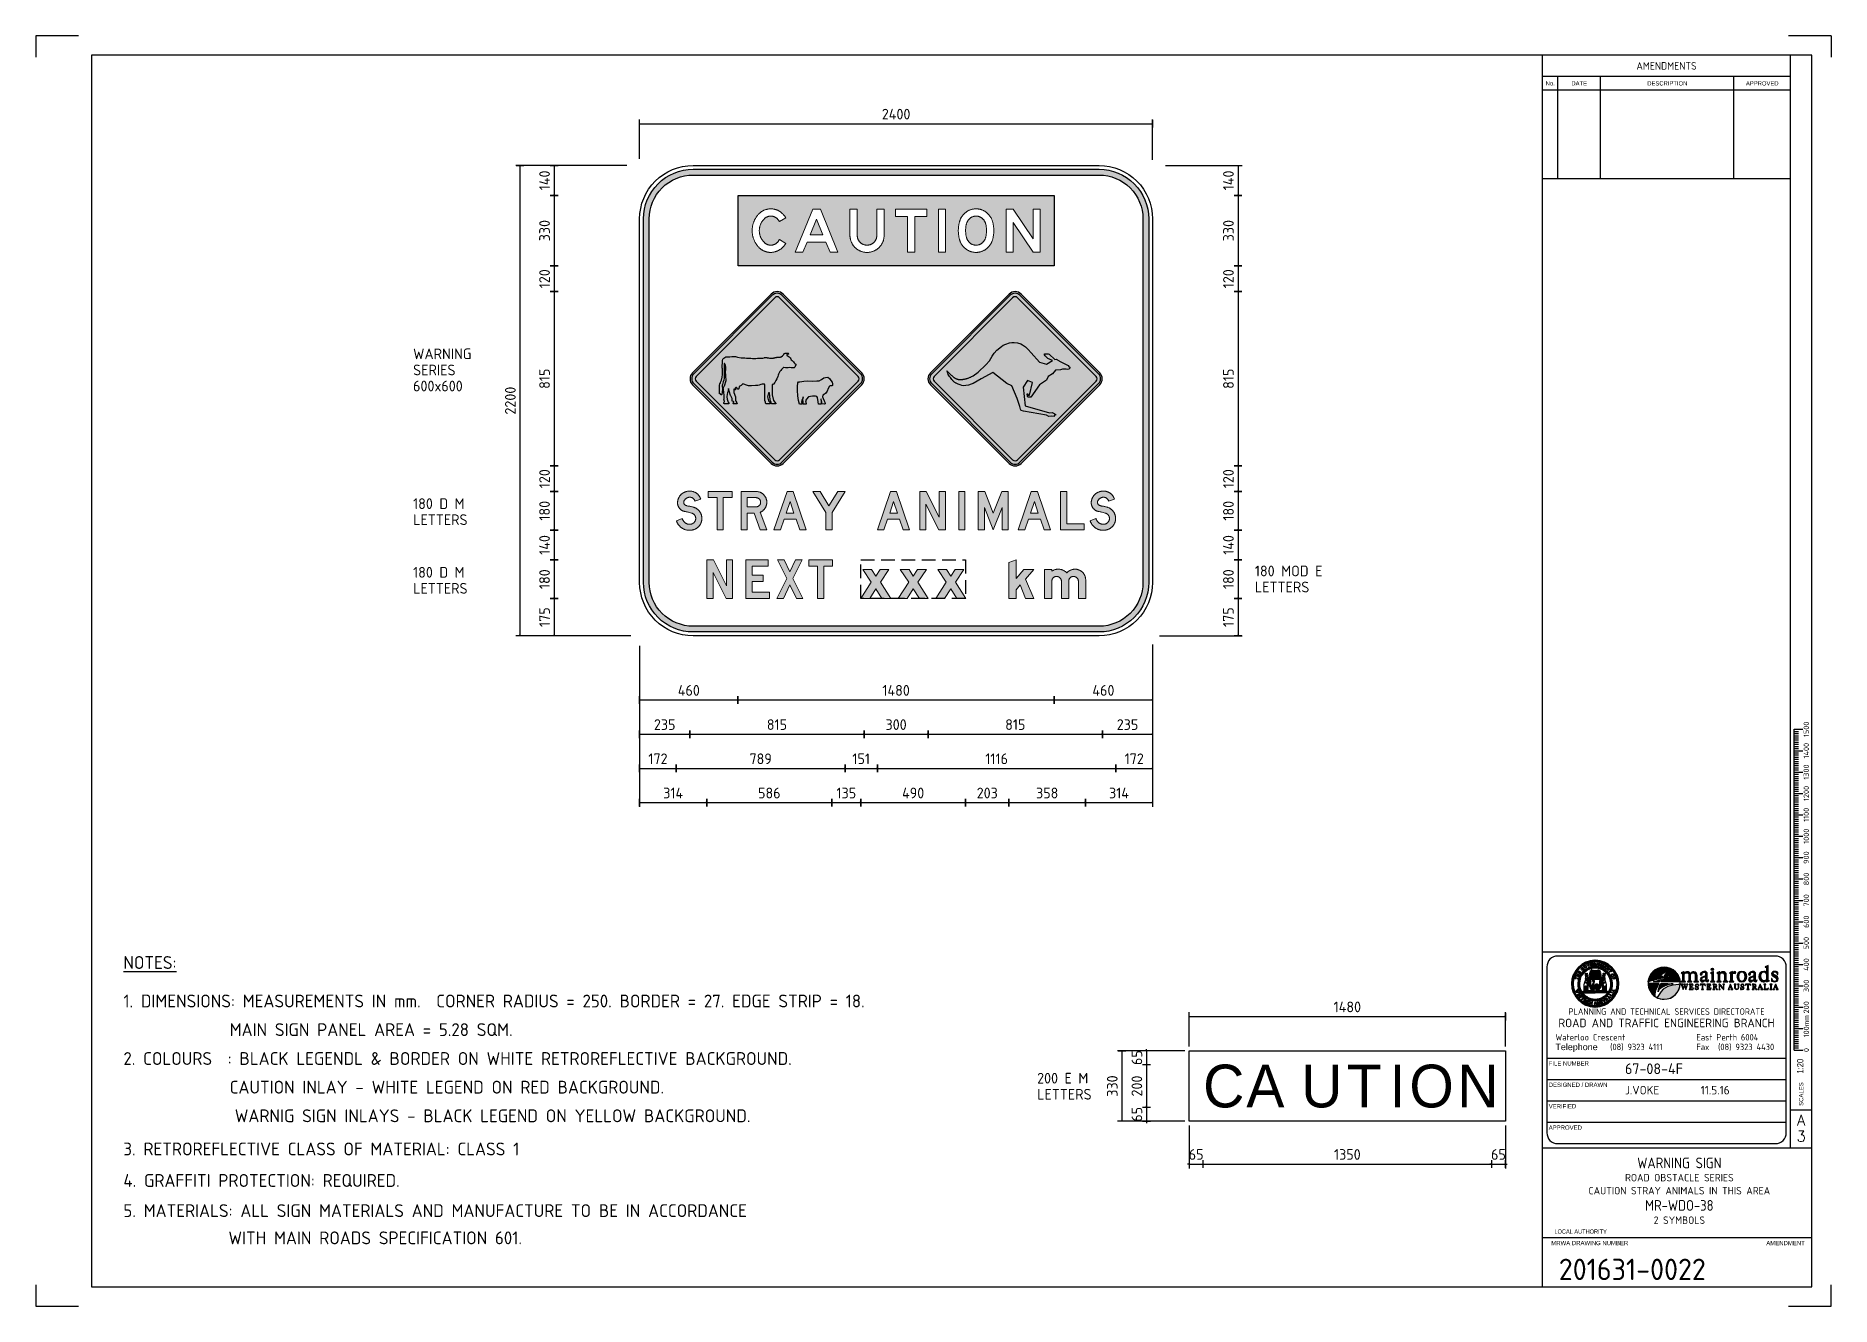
# Model space of a CAD drawing. Header units: millimetres. Extents: x 0 to 420, y 0 to 297.
import ezdxf
from ezdxf.enums import TextEntityAlignment as Align

# ---------------------------------------------------------------- set-up
doc = ezdxf.new("R2010")
doc.units = ezdxf.units.MM
doc.header["$LTSCALE"] = 10
doc.linetypes.add('CENTERX2', pattern=[101.6, 63.5, -12.7, 12.7, -12.7])
doc.linetypes.add('HIDDEN', pattern=[9.525, 6.35, -3.175])
for name, color, linetype in [('comments', 4, 'Continuous'), ('L18', 4, 'Continuous'), ('L25', 1, 'Continuous'), ('L35', 3, 'Continuous'), ('RED', 7, 'Continuous'), ('State Govt Logo', 4, 'Continuous'), ('T25', 1, 'Continuous'), ('TBLK18', 4, 'Continuous'), ('TBLK25', 1, 'Continuous'), ('TBLK35', 3, 'Continuous'), ('TBLK50', 7, 'Continuous'), ('YELLOW', 7, 'Continuous')]:
    doc.layers.add(name, color=color, linetype=linetype)
doc.styles.add('ESERIES', font='Eseries.shx')
doc.styles.add('HELV', font='helvs.shx')
doc.styles.add('HELVL', font='helvl', dxfattribs={"width": 0.8})
doc.styles.add('ISO', font='iso3098b')
doc.styles.add('ISO3098B', font='iso3098b.shx')
doc.styles.add('ROMAND', font='romand')
doc.dimstyles.new('SIGNSDIM', dxfattribs={"dimtxt": 2.5, "dimasz": 0.2, "dimexe": 1, "dimexo": 1, "dimgap": 1, "dimtad": 1, "dimtoh": 1, "dimdec": 4, "dimlfac": 20, "dimrnd": 1, "dimdsep": 46, "dimtxsty": 'ISO3098B', "dimblk": 'SGNDIM', "dimcen": 2.5, "dimse1": 1, "dimse2": 1, "dimadec": 0, "dimazin": 0, "dimtfac": 1, "dimtdec": 4, "dimtix": 1, "dimtmove": 0, "dimatfit": 3, "dimldrblk": 'SGNDIM', "dimfxl": 1, "dimtolj": 1, "dimtzin": 0, "dimarcsym": 0})

msp = doc.modelspace()

# ---------------------------------------------------------------- texts
at = {"layer": 'comments', "style": 'ISO'}
for s, p in [('WARNING', (88.2440917, 221.410771)), ('SERIES', (88.2440917, 217.6395048)), ('600x600', (88.2440917, 213.8895048))]:
    msp.add_text(s, height=2.5, dxfattribs=at).set_placement(p)
at = {"layer": 'L35', "style": 'ESERIES'}
for s, p in [('C', (273.0778973, 46.4527905)), ('A', (283.1872723, 46.4527905)), ('U', (296.0083661, 46.4527905)), ('T', (306.7036786, 46.4527905)), ('I', (316.6989911, 46.4527905)), ('O', (321.3286786, 46.4527905)), ('N', (332.5583661, 46.4527905))]:
    msp.add_text(s, height=10, dxfattribs=at).set_placement(p)
at = {"layer": 'T25', "color": 3, "style": 'ISO'}
for s, p in [('%%UNOTES:', (20.4719159, 78.8340009)), ('1. DIMENSIONS: MEASUREMENTS IN mm.  CORNER RADIUS = 250. BORDER = 27. EDGE STRIP = 18.', (20.4719159, 69.8340009)), ('              MAIN SIGN PANEL AREA = 5.28 SQM.', (19.838434, 63.1385839)), ('2. COLOURS  : BLACK LEGENDL & BORDER ON WHITE RETROREFLECTIVE BACKGROUND.', (20.4719159, 56.3838809)), ('              CAUTION INLAY - WHITE LEGEND ON RED BACKGROUND.', (19.838434, 49.6884639)), ('               WARNIG SIGN INLAYS - BLACK LEGEND ON YELLOW BACKGROUND.', (19.2049521, 42.9930469)), ('3. RETROREFLECTIVE CLASS OF MATERIAL: CLASS 1', (20.4719159, 35.2382675)), ('4. GRAFFITI PROTECTION: REQUIRED.', (20.4719159, 27.8691863)), ('5. MATERIALS: ALL SIGN MATERIALS AND MANUFACTURE TO BE IN ACCORDANCE ', (20.4719159, 20.8173565)), ('               WITH MAIN ROADS SPECIFICATION 601.', (17.7254822, 14.4479622))]:
    msp.add_text(s, height=3, dxfattribs=at).set_placement(p)

# ---------------------------------------------------------------- blocks, each defined once
blk = doc.blocks.new('BLK16DES')
at = {"layer": 'comments', "style": 'ISO'}
for s, p in [('180 D M', (0, 0)), ('LETTERS', (0, -3.75))]:
    blk.add_text(s, height=2.5, dxfattribs=at).set_placement(p)
blk = doc.blocks.new('BLK13DES')
at = {"layer": 'comments', "style": 'ISO'}
for s, p in [('180 D M', (0, 0)), ('LETTERS', (0, -3.75))]:
    blk.add_text(s, height=2.5, dxfattribs=at).set_placement(p)
blk = doc.blocks.new('SGNDIM')
for p, q in [((0, 0), (-1, 0)), ((0, 4.5), (0, -4.5))]:
    blk.add_line(p, q)
blk = doc.blocks.new('*D21')
at = {"layer": 'Defpoints', "color": 0, "transparency": 16777216}
for p in [(261.25, 276.46), (141.25, 266.23), (261.25, 266)]:
    blk.add_point(p, dxfattribs=at)
at = {"layer": 'T25', "color": 0, "lineweight": -2, "transparency": 16777216}
for p, q in [((141.25, 268.23), (141.25, 277.46)), ((261.25, 268), (261.25, 277.46)), ((141.45, 276.46), (261.05, 276.46))]:
    blk.add_line(p, q, dxfattribs=at)
at = {"layer": 'T25', "color": 0, "lineweight": -2, "transparency": 16777216, "xscale": 0.2, "yscale": 0.2, "zscale": 0.2, "rotation": 180}
blk.add_blockref('SGNDIM', (141.25, 276.46), dxfattribs=at)
at = {"layer": 'T25', "color": 0, "lineweight": -2, "transparency": 16777216, "xscale": 0.2, "yscale": 0.2, "zscale": 0.2}
blk.add_blockref('SGNDIM', (261.25, 276.46), dxfattribs=at)
at = {"layer": 'T25', "color": 0, "transparency": 16777216, "insert": (201.25, 278.71), "char_height": 2.5, "attachment_point": 5, "style": 'ISO3098B'}
blk.add_mtext('\\A1;2400', dxfattribs=at)
blk = doc.blocks.new('*D22')
at = {"layer": 'Defpoints', "color": 0, "transparency": 16777216}
for p in [(132.66, 165.47), (121.25, 156.72), (132.66, 156.72)]:
    blk.add_point(p, dxfattribs=at)
at = {"layer": 'T25', "color": 0, "lineweight": -2, "transparency": 16777216}
for p, q in [((121.25, 165.27), (121.25, 156.92)), ((131.66, 156.72), (120.25, 156.72))]:
    blk.add_line(p, q, dxfattribs=at)
at = {"layer": 'T25', "color": 0, "lineweight": -2, "transparency": 16777216, "xscale": 0.2, "yscale": 0.2, "zscale": 0.2}
for p, rotation in [((121.25, 165.47), 90), ((121.25, 156.72), 270)]:
    blk.add_blockref('SGNDIM', p, dxfattribs=dict(at, rotation=rotation))
at = {"layer": 'T25', "color": 0, "transparency": 16777216, "insert": (119, 161.09), "char_height": 2.5, "attachment_point": 5, "rotation": 90, "style": 'ISO3098B'}
blk.add_mtext('\\A1;175', dxfattribs=at)
blk = doc.blocks.new('*D23')
at = {"layer": 'Defpoints', "color": 0, "transparency": 16777216}
for p in [(141.25, 174.47), (121.25, 165.47), (141.25, 165.47)]:
    blk.add_point(p, dxfattribs=at)
at = {"layer": 'T25', "color": 0, "lineweight": -2, "transparency": 16777216}
blk.add_line((121.25, 174.27), (121.25, 165.67), dxfattribs=at)
at = {"layer": 'T25', "color": 0, "lineweight": -2, "transparency": 16777216, "xscale": 0.2, "yscale": 0.2, "zscale": 0.2}
for p, rotation in [((121.25, 174.47), 90), ((121.25, 165.47), 270)]:
    blk.add_blockref('SGNDIM', p, dxfattribs=dict(at, rotation=rotation))
at = {"layer": 'T25', "color": 0, "transparency": 16777216, "insert": (119, 169.97), "char_height": 2.5, "attachment_point": 5, "rotation": 90, "style": 'ISO3098B'}
blk.add_mtext('\\A1;180', dxfattribs=at)
blk = doc.blocks.new('*D24')
at = {"layer": 'Defpoints', "color": 0, "transparency": 16777216}
for p in [(134.41, 181.47), (121.25, 174.47), (134.41, 174.47)]:
    blk.add_point(p, dxfattribs=at)
at = {"layer": 'T25', "color": 0, "lineweight": -2, "transparency": 16777216}
blk.add_line((121.25, 181.27), (121.25, 174.67), dxfattribs=at)
at = {"layer": 'T25', "color": 0, "lineweight": -2, "transparency": 16777216, "xscale": 0.2, "yscale": 0.2, "zscale": 0.2}
for p, rotation in [((121.25, 181.47), 90), ((121.25, 174.47), 270)]:
    blk.add_blockref('SGNDIM', p, dxfattribs=dict(at, rotation=rotation))
at = {"layer": 'T25', "color": 0, "transparency": 16777216, "insert": (119, 177.97), "char_height": 2.5, "attachment_point": 5, "rotation": 90, "style": 'ISO3098B'}
blk.add_mtext('\\A1;140', dxfattribs=at)
blk = doc.blocks.new('*D25')
at = {"layer": 'Defpoints', "color": 0, "transparency": 16777216}
for p in [(141.25, 190.47), (121.25, 181.47), (141.25, 181.47)]:
    blk.add_point(p, dxfattribs=at)
at = {"layer": 'T25', "color": 0, "lineweight": -2, "transparency": 16777216}
blk.add_line((121.25, 190.27), (121.25, 181.67), dxfattribs=at)
at = {"layer": 'T25', "color": 0, "lineweight": -2, "transparency": 16777216, "xscale": 0.2, "yscale": 0.2, "zscale": 0.2}
for p, rotation in [((121.25, 190.47), 90), ((121.25, 181.47), 270)]:
    blk.add_blockref('SGNDIM', p, dxfattribs=dict(at, rotation=rotation))
at = {"layer": 'T25', "color": 0, "transparency": 16777216, "insert": (119, 185.97), "char_height": 2.5, "attachment_point": 5, "rotation": 90, "style": 'ISO3098B'}
blk.add_mtext('\\A1;180', dxfattribs=at)
blk = doc.blocks.new('*D26')
at = {"layer": 'Defpoints', "color": 0, "transparency": 16777216}
for p in [(131.92, 243.22), (121.25, 237.22), (131.92, 237.22)]:
    blk.add_point(p, dxfattribs=at)
at = {"layer": 'T25', "color": 0, "lineweight": -2, "transparency": 16777216}
blk.add_line((121.25, 243.02), (121.25, 237.42), dxfattribs=at)
at = {"layer": 'T25', "color": 0, "lineweight": -2, "transparency": 16777216, "xscale": 0.2, "yscale": 0.2, "zscale": 0.2}
for p, rotation in [((121.25, 243.22), 90), ((121.25, 237.22), 270)]:
    blk.add_blockref('SGNDIM', p, dxfattribs=dict(at, rotation=rotation))
at = {"layer": 'T25', "color": 0, "transparency": 16777216, "insert": (119, 240.22), "char_height": 2.5, "attachment_point": 5, "rotation": 90, "style": 'ISO3098B'}
blk.add_mtext('\\A1;120', dxfattribs=at)
blk = doc.blocks.new('*D27')
at = {"layer": 'Defpoints', "color": 0, "transparency": 16777216}
for p in [(141.25, 259.72), (121.25, 243.22), (141.25, 243.22)]:
    blk.add_point(p, dxfattribs=at)
at = {"layer": 'T25', "color": 0, "lineweight": -2, "transparency": 16777216}
blk.add_line((121.25, 259.52), (121.25, 243.42), dxfattribs=at)
at = {"layer": 'T25', "color": 0, "lineweight": -2, "transparency": 16777216, "xscale": 0.2, "yscale": 0.2, "zscale": 0.2}
for p, rotation in [((121.25, 259.72), 90), ((121.25, 243.22), 270)]:
    blk.add_blockref('SGNDIM', p, dxfattribs=dict(at, rotation=rotation))
at = {"layer": 'T25', "color": 0, "transparency": 16777216, "insert": (119, 251.47), "char_height": 2.5, "attachment_point": 5, "rotation": 90, "style": 'ISO3098B'}
blk.add_mtext('\\A1;330', dxfattribs=at)
blk = doc.blocks.new('*D28')
at = {"layer": 'Defpoints', "color": 0, "transparency": 16777216}
for p in [(140.23, 266.72), (121.25, 259.72), (175.89, 259.72)]:
    blk.add_point(p, dxfattribs=at)
at = {"layer": 'T25', "color": 0, "lineweight": -2, "transparency": 16777216}
for p, q in [((138.23, 266.72), (120.25, 266.72)), ((121.25, 266.52), (121.25, 259.92))]:
    blk.add_line(p, q, dxfattribs=at)
at = {"layer": 'T25', "color": 0, "lineweight": -2, "transparency": 16777216, "xscale": 0.2, "yscale": 0.2, "zscale": 0.2}
for p, rotation in [((121.25, 266.72), 90), ((121.25, 259.72), 270)]:
    blk.add_blockref('SGNDIM', p, dxfattribs=dict(at, rotation=rotation))
at = {"layer": 'T25', "color": 0, "transparency": 16777216, "insert": (119, 263.22), "char_height": 2.5, "attachment_point": 5, "rotation": 90, "style": 'ISO3098B'}
blk.add_mtext('\\A1;140', dxfattribs=at)
blk = doc.blocks.new('*D36')
at = {"layer": 'Defpoints', "color": 0, "transparency": 16777216}
for p in [(245.55, 146.47), (261.25, 139.62), (261.25, 117.72)]:
    blk.add_point(p, dxfattribs=at)
at = {"layer": 'T25', "color": 0, "lineweight": -2, "transparency": 16777216}
for p, q in [((261.25, 138.62), (261.25, 116.72)), ((245.75, 117.72), (261.05, 117.72))]:
    blk.add_line(p, q, dxfattribs=at)
at = {"layer": 'T25', "color": 0, "lineweight": -2, "transparency": 16777216, "xscale": 0.2, "yscale": 0.2, "zscale": 0.2, "rotation": 180}
blk.add_blockref('SGNDIM', (245.55, 117.72), dxfattribs=at)
at = {"layer": 'T25', "color": 0, "lineweight": -2, "transparency": 16777216, "xscale": 0.2, "yscale": 0.2, "zscale": 0.2}
blk.add_blockref('SGNDIM', (261.25, 117.72), dxfattribs=at)
at = {"layer": 'T25', "color": 0, "transparency": 16777216, "insert": (253.4, 119.97), "char_height": 2.5, "attachment_point": 5, "style": 'ISO3098B'}
blk.add_mtext('\\A1;314', dxfattribs=at)
blk = doc.blocks.new('*D37')
at = {"layer": 'Defpoints', "color": 0, "transparency": 16777216}
for p in [(141.25, 135.79), (156.95, 135.79), (156.95, 117.72)]:
    blk.add_point(p, dxfattribs=at)
at = {"layer": 'T25', "color": 0, "lineweight": -2, "transparency": 16777216}
for p, q in [((141.25, 134.79), (141.25, 116.72)), ((141.45, 117.72), (156.75, 117.72))]:
    blk.add_line(p, q, dxfattribs=at)
at = {"layer": 'T25', "color": 0, "lineweight": -2, "transparency": 16777216, "xscale": 0.2, "yscale": 0.2, "zscale": 0.2, "rotation": 180}
blk.add_blockref('SGNDIM', (141.25, 117.72), dxfattribs=at)
at = {"layer": 'T25', "color": 0, "lineweight": -2, "transparency": 16777216, "xscale": 0.2, "yscale": 0.2, "zscale": 0.2}
blk.add_blockref('SGNDIM', (156.95, 117.72), dxfattribs=at)
at = {"layer": 'T25', "color": 0, "transparency": 16777216, "insert": (149.1, 119.97), "char_height": 2.5, "attachment_point": 5, "style": 'ISO3098B'}
blk.add_mtext('\\A1;314', dxfattribs=at)
blk = doc.blocks.new('*D38')
at = {"layer": 'Defpoints', "color": 0, "transparency": 16777216}
for p in [(252.68, 148.72), (261.25, 139.96), (261.25, 125.72)]:
    blk.add_point(p, dxfattribs=at)
at = {"layer": 'T25', "color": 0, "lineweight": -2, "transparency": 16777216}
for p, q in [((261.25, 138.96), (261.25, 124.72)), ((252.88, 125.72), (261.05, 125.72))]:
    blk.add_line(p, q, dxfattribs=at)
at = {"layer": 'T25', "color": 0, "lineweight": -2, "transparency": 16777216, "xscale": 0.2, "yscale": 0.2, "zscale": 0.2, "rotation": 180}
blk.add_blockref('SGNDIM', (252.68, 125.72), dxfattribs=at)
at = {"layer": 'T25', "color": 0, "lineweight": -2, "transparency": 16777216, "xscale": 0.2, "yscale": 0.2, "zscale": 0.2}
blk.add_blockref('SGNDIM', (261.25, 125.72), dxfattribs=at)
at = {"layer": 'T25', "color": 0, "transparency": 16777216, "insert": (256.96, 127.97), "char_height": 2.5, "attachment_point": 5, "style": 'ISO3098B'}
blk.add_mtext('\\A1;172', dxfattribs=at)
blk = doc.blocks.new('*D39')
at = {"layer": 'Defpoints', "color": 0, "transparency": 16777216}
for p in [(196.86, 148.72), (252.68, 148.72), (252.68, 125.72)]:
    blk.add_point(p, dxfattribs=at)
at = {"layer": 'T25', "color": 0, "lineweight": -2, "transparency": 16777216}
blk.add_line((197.06, 125.72), (252.48, 125.72), dxfattribs=at)
at = {"layer": 'T25', "color": 0, "lineweight": -2, "transparency": 16777216, "xscale": 0.2, "yscale": 0.2, "zscale": 0.2, "rotation": 180}
blk.add_blockref('SGNDIM', (196.86, 125.72), dxfattribs=at)
at = {"layer": 'T25', "color": 0, "lineweight": -2, "transparency": 16777216, "xscale": 0.2, "yscale": 0.2, "zscale": 0.2}
blk.add_blockref('SGNDIM', (252.68, 125.72), dxfattribs=at)
at = {"layer": 'T25', "color": 0, "transparency": 16777216, "insert": (224.77, 127.97), "char_height": 2.5, "attachment_point": 5, "style": 'ISO3098B'}
blk.add_mtext('\\A1;1116', dxfattribs=at)
blk = doc.blocks.new('*D40')
at = {"layer": 'Defpoints', "color": 0, "transparency": 16777216}
for p in [(189.3, 148.72), (196.86, 148.72), (196.86, 125.72)]:
    blk.add_point(p, dxfattribs=at)
at = {"layer": 'T25', "color": 0, "lineweight": -2, "transparency": 16777216}
blk.add_line((189.5, 125.72), (196.66, 125.72), dxfattribs=at)
at = {"layer": 'T25', "color": 0, "lineweight": -2, "transparency": 16777216, "xscale": 0.2, "yscale": 0.2, "zscale": 0.2, "rotation": 180}
blk.add_blockref('SGNDIM', (189.3, 125.72), dxfattribs=at)
at = {"layer": 'T25', "color": 0, "lineweight": -2, "transparency": 16777216, "xscale": 0.2, "yscale": 0.2, "zscale": 0.2}
blk.add_blockref('SGNDIM', (196.86, 125.72), dxfattribs=at)
at = {"layer": 'T25', "color": 0, "transparency": 16777216, "insert": (193.08, 127.97), "char_height": 2.5, "attachment_point": 5, "style": 'ISO3098B'}
blk.add_mtext('\\A1;151', dxfattribs=at)
blk = doc.blocks.new('*D41')
at = {"layer": 'Defpoints', "color": 0, "transparency": 16777216}
for p in [(149.83, 148.72), (189.3, 148.72), (189.3, 125.72)]:
    blk.add_point(p, dxfattribs=at)
at = {"layer": 'T25', "color": 0, "lineweight": -2, "transparency": 16777216}
blk.add_line((150.03, 125.72), (189.1, 125.72), dxfattribs=at)
at = {"layer": 'T25', "color": 0, "lineweight": -2, "transparency": 16777216, "xscale": 0.2, "yscale": 0.2, "zscale": 0.2, "rotation": 180}
blk.add_blockref('SGNDIM', (149.83, 125.72), dxfattribs=at)
at = {"layer": 'T25', "color": 0, "lineweight": -2, "transparency": 16777216, "xscale": 0.2, "yscale": 0.2, "zscale": 0.2}
blk.add_blockref('SGNDIM', (189.3, 125.72), dxfattribs=at)
at = {"layer": 'T25', "color": 0, "transparency": 16777216, "insert": (169.56, 127.97), "char_height": 2.5, "attachment_point": 5, "style": 'ISO3098B'}
blk.add_mtext('\\A1;789', dxfattribs=at)
blk = doc.blocks.new('*D42')
at = {"layer": 'Defpoints', "color": 0, "transparency": 16777216}
for p in [(149.83, 148.72), (141.25, 139.72), (149.83, 125.72)]:
    blk.add_point(p, dxfattribs=at)
at = {"layer": 'T25', "color": 0, "lineweight": -2, "transparency": 16777216}
for p, q in [((141.25, 138.72), (141.25, 124.72)), ((141.45, 125.72), (149.63, 125.72))]:
    blk.add_line(p, q, dxfattribs=at)
at = {"layer": 'T25', "color": 0, "lineweight": -2, "transparency": 16777216, "xscale": 0.2, "yscale": 0.2, "zscale": 0.2, "rotation": 180}
blk.add_blockref('SGNDIM', (141.25, 125.72), dxfattribs=at)
at = {"layer": 'T25', "color": 0, "lineweight": -2, "transparency": 16777216, "xscale": 0.2, "yscale": 0.2, "zscale": 0.2}
blk.add_blockref('SGNDIM', (149.83, 125.72), dxfattribs=at)
at = {"layer": 'T25', "color": 0, "transparency": 16777216, "insert": (145.54, 127.97), "char_height": 2.5, "attachment_point": 5, "style": 'ISO3098B'}
blk.add_mtext('\\A1;172', dxfattribs=at)
blk = doc.blocks.new('*D43')
at = {"layer": 'Defpoints', "color": 0, "transparency": 16777216}
for p in [(238.24, 156.73), (261.25, 156.73), (261.25, 141.72)]:
    blk.add_point(p, dxfattribs=at)
at = {"layer": 'T25', "color": 0, "lineweight": -2, "transparency": 16777216}
for p, q in [((261.25, 154.73), (261.25, 140.72)), ((238.44, 141.72), (261.05, 141.72))]:
    blk.add_line(p, q, dxfattribs=at)
at = {"layer": 'T25', "color": 0, "lineweight": -2, "transparency": 16777216, "xscale": 0.2, "yscale": 0.2, "zscale": 0.2, "rotation": 180}
blk.add_blockref('SGNDIM', (238.24, 141.72), dxfattribs=at)
at = {"layer": 'T25', "color": 0, "lineweight": -2, "transparency": 16777216, "xscale": 0.2, "yscale": 0.2, "zscale": 0.2}
blk.add_blockref('SGNDIM', (261.25, 141.72), dxfattribs=at)
at = {"layer": 'T25', "color": 0, "transparency": 16777216, "insert": (249.75, 143.97), "char_height": 2.5, "attachment_point": 5, "style": 'ISO3098B'}
blk.add_mtext('\\A1;460', dxfattribs=at)
blk = doc.blocks.new('*D44')
at = {"layer": 'Defpoints', "color": 0, "transparency": 16777216}
for p in [(164.26, 156.71), (238.24, 156.71), (238.24, 141.72)]:
    blk.add_point(p, dxfattribs=at)
at = {"layer": 'T25', "color": 0, "lineweight": -2, "transparency": 16777216}
blk.add_line((164.46, 141.72), (238.04, 141.72), dxfattribs=at)
at = {"layer": 'T25', "color": 0, "lineweight": -2, "transparency": 16777216, "xscale": 0.2, "yscale": 0.2, "zscale": 0.2, "rotation": 180}
blk.add_blockref('SGNDIM', (164.26, 141.72), dxfattribs=at)
at = {"layer": 'T25', "color": 0, "lineweight": -2, "transparency": 16777216, "xscale": 0.2, "yscale": 0.2, "zscale": 0.2}
blk.add_blockref('SGNDIM', (238.24, 141.72), dxfattribs=at)
at = {"layer": 'T25', "color": 0, "transparency": 16777216, "insert": (201.25, 143.97), "char_height": 2.5, "attachment_point": 5, "style": 'ISO3098B'}
blk.add_mtext('\\A1;1480', dxfattribs=at)
blk = doc.blocks.new('*D45')
at = {"layer": 'Defpoints', "color": 0, "transparency": 16777216}
for p in [(141.25, 156.42), (164.26, 152.18), (164.26, 141.72)]:
    blk.add_point(p, dxfattribs=at)
at = {"layer": 'T25', "color": 0, "lineweight": -2, "transparency": 16777216}
for p, q in [((141.25, 154.42), (141.25, 140.72)), ((141.45, 141.72), (164.06, 141.72))]:
    blk.add_line(p, q, dxfattribs=at)
at = {"layer": 'T25', "color": 0, "lineweight": -2, "transparency": 16777216, "xscale": 0.2, "yscale": 0.2, "zscale": 0.2, "rotation": 180}
blk.add_blockref('SGNDIM', (141.25, 141.72), dxfattribs=at)
at = {"layer": 'T25', "color": 0, "lineweight": -2, "transparency": 16777216, "xscale": 0.2, "yscale": 0.2, "zscale": 0.2}
blk.add_blockref('SGNDIM', (164.26, 141.72), dxfattribs=at)
at = {"layer": 'T25', "color": 0, "transparency": 16777216, "insert": (152.76, 143.97), "char_height": 2.5, "attachment_point": 5, "style": 'ISO3098B'}
blk.add_mtext('\\A1;460', dxfattribs=at)
blk = doc.blocks.new('*D46')
at = {"layer": 'Defpoints', "color": 0, "transparency": 16777216}
for p in [(137.97, 266.72), (113.25, 156.72), (141.2, 156.72)]:
    blk.add_point(p, dxfattribs=at)
at = {"layer": 'T25', "color": 0, "lineweight": -2, "transparency": 16777216}
for p, q in [((135.97, 266.72), (112.25, 266.72)), ((113.25, 266.52), (113.25, 156.92)), ((139.2, 156.72), (112.25, 156.72))]:
    blk.add_line(p, q, dxfattribs=at)
at = {"layer": 'T25', "color": 0, "lineweight": -2, "transparency": 16777216, "xscale": 0.2, "yscale": 0.2, "zscale": 0.2}
for p, rotation in [((113.25, 266.72), 90), ((113.25, 156.72), 270)]:
    blk.add_blockref('SGNDIM', p, dxfattribs=dict(at, rotation=rotation))
at = {"layer": 'T25', "color": 0, "transparency": 16777216, "insert": (111, 211.72), "char_height": 2.5, "attachment_point": 5, "rotation": 90, "style": 'ISO3098B'}
blk.add_mtext('\\A1;2200', dxfattribs=at)
blk = doc.blocks.new('BLK20DES')
at = {"layer": 'comments', "style": 'ISO'}
for s, p in [('200 E M', (0, 0)), ('LETTERS', (0, -3.75))]:
    blk.add_text(s, height=2.5, dxfattribs=at).set_placement(p)
blk = doc.blocks.new('*D47')
at = {"layer": 'Defpoints', "color": 0, "transparency": 16777216}
for p in [(343.81, 67.7), (269.83, 59.7), (343.81, 59.7)]:
    blk.add_point(p, dxfattribs=at)
at = {"layer": 'T25', "color": 0, "lineweight": -2, "transparency": 16777216}
for p, q in [((269.83, 60.7), (269.83, 68.7)), ((270.03, 67.7), (343.61, 67.7)), ((343.81, 60.7), (343.81, 68.7))]:
    blk.add_line(p, q, dxfattribs=at)
at = {"layer": 'T25', "color": 0, "lineweight": -2, "transparency": 16777216, "xscale": 0.2, "yscale": 0.2, "zscale": 0.2, "rotation": 180}
blk.add_blockref('SGNDIM', (269.83, 67.7), dxfattribs=at)
at = {"layer": 'T25', "color": 0, "lineweight": -2, "transparency": 16777216, "xscale": 0.2, "yscale": 0.2, "zscale": 0.2}
blk.add_blockref('SGNDIM', (343.81, 67.7), dxfattribs=at)
at = {"layer": 'T25', "color": 0, "transparency": 16777216, "insert": (306.82, 69.95), "char_height": 2.5, "attachment_point": 5, "style": 'ISO3098B'}
blk.add_mtext('\\A1;1480', dxfattribs=at)
blk = doc.blocks.new('*D48')
at = {"layer": 'Defpoints', "color": 0, "transparency": 16777216}
for p in [(269.83, 46.45), (259.83, 43.2), (269.83, 43.2)]:
    blk.add_point(p, dxfattribs=at)
at = {"layer": 'T25', "color": 0, "lineweight": -2, "transparency": 16777216}
for p, q in [((259.83, 46.65), (259.83, 46.85)), ((259.83, 46.45), (259.83, 43.2)), ((268.83, 43.2), (258.83, 43.2)), ((259.83, 43), (259.83, 42.8))]:
    blk.add_line(p, q, dxfattribs=at)
at = {"layer": 'T25', "color": 0, "lineweight": -2, "transparency": 16777216, "xscale": 0.2, "yscale": 0.2, "zscale": 0.2}
for p, rotation in [((259.83, 46.45), 270), ((259.83, 43.2), 90)]:
    blk.add_blockref('SGNDIM', p, dxfattribs=dict(at, rotation=rotation))
at = {"layer": 'T25', "color": 0, "transparency": 16777216, "insert": (257.58, 44.83), "char_height": 2.5, "attachment_point": 5, "rotation": 90, "style": 'ISO3098B'}
blk.add_mtext('\\A1;65', dxfattribs=at)
blk = doc.blocks.new('*D49')
at = {"layer": 'Defpoints', "color": 0, "transparency": 16777216}
for p in [(269.83, 56.45), (259.83, 46.45), (269.83, 46.45)]:
    blk.add_point(p, dxfattribs=at)
at = {"layer": 'T25', "color": 0, "lineweight": -2, "transparency": 16777216}
blk.add_line((259.83, 56.25), (259.83, 46.65), dxfattribs=at)
at = {"layer": 'T25', "color": 0, "lineweight": -2, "transparency": 16777216, "xscale": 0.2, "yscale": 0.2, "zscale": 0.2}
for p, rotation in [((259.83, 56.45), 90), ((259.83, 46.45), 270)]:
    blk.add_blockref('SGNDIM', p, dxfattribs=dict(at, rotation=rotation))
at = {"layer": 'T25', "color": 0, "transparency": 16777216, "insert": (257.58, 51.45), "char_height": 2.5, "attachment_point": 5, "rotation": 90, "style": 'ISO3098B'}
blk.add_mtext('\\A1;200', dxfattribs=at)
blk = doc.blocks.new('*D50')
at = {"layer": 'Defpoints', "color": 0, "transparency": 16777216}
for p in [(269.83, 59.7), (259.83, 56.45), (269.83, 56.45)]:
    blk.add_point(p, dxfattribs=at)
at = {"layer": 'T25', "color": 0, "lineweight": -2, "transparency": 16777216}
for p, q in [((268.83, 59.7), (258.83, 59.7)), ((259.83, 59.9), (259.83, 60.1)), ((259.83, 59.7), (259.83, 56.45)), ((259.83, 56.25), (259.83, 56.05))]:
    blk.add_line(p, q, dxfattribs=at)
at = {"layer": 'T25', "color": 0, "lineweight": -2, "transparency": 16777216, "xscale": 0.2, "yscale": 0.2, "zscale": 0.2}
for p, rotation in [((259.83, 59.7), 270), ((259.83, 56.45), 90)]:
    blk.add_blockref('SGNDIM', p, dxfattribs=dict(at, rotation=rotation))
at = {"layer": 'T25', "color": 0, "transparency": 16777216, "insert": (257.58, 58.08), "char_height": 2.5, "attachment_point": 5, "rotation": 90, "style": 'ISO3098B'}
blk.add_mtext('\\A1;65', dxfattribs=at)
blk = doc.blocks.new('*D51')
at = {"layer": 'Defpoints', "color": 0, "transparency": 16777216}
for p in [(340.56, 43.2), (343.81, 43.2), (343.81, 33.2)]:
    blk.add_point(p, dxfattribs=at)
at = {"layer": 'T25', "color": 0, "lineweight": -2, "transparency": 16777216}
for p, q in [((343.81, 42.2), (343.81, 32.2)), ((340.36, 33.2), (340.16, 33.2)), ((340.56, 33.2), (343.81, 33.2)), ((344.01, 33.2), (344.21, 33.2))]:
    blk.add_line(p, q, dxfattribs=at)
at = {"layer": 'T25', "color": 0, "lineweight": -2, "transparency": 16777216, "xscale": 0.2, "yscale": 0.2, "zscale": 0.2}
blk.add_blockref('SGNDIM', (340.56, 33.2), dxfattribs=at)
at = {"layer": 'T25', "color": 0, "lineweight": -2, "transparency": 16777216, "xscale": 0.2, "yscale": 0.2, "zscale": 0.2, "rotation": 180}
blk.add_blockref('SGNDIM', (343.81, 33.2), dxfattribs=at)
at = {"layer": 'T25', "color": 0, "transparency": 16777216, "insert": (342.18, 35.45), "char_height": 2.5, "attachment_point": 5, "style": 'ISO3098B'}
blk.add_mtext('\\A1;65', dxfattribs=at)
blk = doc.blocks.new('*D52')
at = {"layer": 'Defpoints', "color": 0, "transparency": 16777216}
for p in [(273.08, 43.2), (340.56, 43.2), (340.56, 33.2)]:
    blk.add_point(p, dxfattribs=at)
at = {"layer": 'T25', "color": 0, "lineweight": -2, "transparency": 16777216}
blk.add_line((273.28, 33.2), (340.36, 33.2), dxfattribs=at)
at = {"layer": 'T25', "color": 0, "lineweight": -2, "transparency": 16777216, "xscale": 0.2, "yscale": 0.2, "zscale": 0.2, "rotation": 180}
blk.add_blockref('SGNDIM', (273.08, 33.2), dxfattribs=at)
at = {"layer": 'T25', "color": 0, "lineweight": -2, "transparency": 16777216, "xscale": 0.2, "yscale": 0.2, "zscale": 0.2}
blk.add_blockref('SGNDIM', (340.56, 33.2), dxfattribs=at)
at = {"layer": 'T25', "color": 0, "transparency": 16777216, "insert": (306.82, 35.45), "char_height": 2.5, "attachment_point": 5, "style": 'ISO3098B'}
blk.add_mtext('\\A1;1350', dxfattribs=at)
blk = doc.blocks.new('*D53')
at = {"layer": 'Defpoints', "color": 0, "transparency": 16777216}
for p in [(269.83, 43.2), (273.08, 43.2), (273.08, 33.2)]:
    blk.add_point(p, dxfattribs=at)
at = {"layer": 'T25', "color": 0, "lineweight": -2, "transparency": 16777216}
for p, q in [((269.83, 42.2), (269.83, 32.2)), ((269.63, 33.2), (269.43, 33.2)), ((269.83, 33.2), (273.08, 33.2)), ((273.28, 33.2), (273.48, 33.2))]:
    blk.add_line(p, q, dxfattribs=at)
at = {"layer": 'T25', "color": 0, "lineweight": -2, "transparency": 16777216, "xscale": 0.2, "yscale": 0.2, "zscale": 0.2}
blk.add_blockref('SGNDIM', (269.83, 33.2), dxfattribs=at)
at = {"layer": 'T25', "color": 0, "lineweight": -2, "transparency": 16777216, "xscale": 0.2, "yscale": 0.2, "zscale": 0.2, "rotation": 180}
blk.add_blockref('SGNDIM', (273.08, 33.2), dxfattribs=at)
at = {"layer": 'T25', "color": 0, "transparency": 16777216, "insert": (271.45, 35.45), "char_height": 2.5, "attachment_point": 5, "style": 'ISO3098B'}
blk.add_mtext('\\A1;65', dxfattribs=at)
blk = doc.blocks.new('*D54')
at = {"layer": 'Defpoints', "color": 0, "transparency": 16777216}
for p in [(263.07, 59.7), (254.07, 43.2), (263.07, 43.2)]:
    blk.add_point(p, dxfattribs=at)
at = {"layer": 'T25', "color": 0, "lineweight": -2, "transparency": 16777216}
for p, q in [((262.07, 59.7), (253.07, 59.7)), ((254.07, 59.5), (254.07, 43.4)), ((262.07, 43.2), (253.07, 43.2))]:
    blk.add_line(p, q, dxfattribs=at)
at = {"layer": 'T25', "color": 0, "lineweight": -2, "transparency": 16777216, "xscale": 0.2, "yscale": 0.2, "zscale": 0.2}
for p, rotation in [((254.07, 59.7), 90), ((254.07, 43.2), 270)]:
    blk.add_blockref('SGNDIM', p, dxfattribs=dict(at, rotation=rotation))
at = {"layer": 'T25', "color": 0, "transparency": 16777216, "insert": (251.82, 51.45), "char_height": 2.5, "attachment_point": 5, "rotation": 90, "style": 'ISO3098B'}
blk.add_mtext('\\A1;330', dxfattribs=at)
blk = doc.blocks.new('*D55')
at = {"layer": 'Defpoints', "color": 0, "transparency": 16777216}
for p in [(142.3, 237.22), (121.25, 196.47), (140.91, 196.47)]:
    blk.add_point(p, dxfattribs=at)
at = {"layer": 'T25', "color": 0, "lineweight": -2, "transparency": 16777216}
blk.add_line((121.25, 237.02), (121.25, 196.67), dxfattribs=at)
at = {"layer": 'T25', "color": 0, "lineweight": -2, "transparency": 16777216, "xscale": 0.2, "yscale": 0.2, "zscale": 0.2}
for p, rotation in [((121.25, 237.22), 90), ((121.25, 196.47), 270)]:
    blk.add_blockref('SGNDIM', p, dxfattribs=dict(at, rotation=rotation))
at = {"layer": 'T25', "color": 0, "transparency": 16777216, "insert": (119, 216.84), "char_height": 2.5, "attachment_point": 5, "rotation": 90, "style": 'ISO3098B'}
blk.add_mtext('\\A1;815', dxfattribs=at)
blk = doc.blocks.new('*D56')
at = {"layer": 'Defpoints', "color": 0, "transparency": 16777216}
for p in [(131.92, 196.47), (121.25, 190.47), (131.92, 190.47)]:
    blk.add_point(p, dxfattribs=at)
at = {"layer": 'T25', "color": 0, "lineweight": -2, "transparency": 16777216}
blk.add_line((121.25, 196.27), (121.25, 190.67), dxfattribs=at)
at = {"layer": 'T25', "color": 0, "lineweight": -2, "transparency": 16777216, "xscale": 0.2, "yscale": 0.2, "zscale": 0.2}
for p, rotation in [((121.25, 196.47), 90), ((121.25, 190.47), 270)]:
    blk.add_blockref('SGNDIM', p, dxfattribs=dict(at, rotation=rotation))
at = {"layer": 'T25', "color": 0, "transparency": 16777216, "insert": (119, 193.47), "char_height": 2.5, "attachment_point": 5, "rotation": 90, "style": 'ISO3098B'}
blk.add_mtext('\\A1;120', dxfattribs=at)
blk = doc.blocks.new('*D57')
at = {"layer": 'Defpoints', "color": 0, "transparency": 16777216}
for p in [(249.52, 155.2), (261.25, 148.98), (261.25, 133.72)]:
    blk.add_point(p, dxfattribs=at)
at = {"layer": 'T25', "color": 0, "lineweight": -2, "transparency": 16777216}
for p, q in [((261.25, 147.98), (261.25, 132.72)), ((249.72, 133.72), (261.05, 133.72))]:
    blk.add_line(p, q, dxfattribs=at)
at = {"layer": 'T25', "color": 0, "lineweight": -2, "transparency": 16777216, "xscale": 0.2, "yscale": 0.2, "zscale": 0.2, "rotation": 180}
blk.add_blockref('SGNDIM', (249.52, 133.72), dxfattribs=at)
at = {"layer": 'T25', "color": 0, "lineweight": -2, "transparency": 16777216, "xscale": 0.2, "yscale": 0.2, "zscale": 0.2}
blk.add_blockref('SGNDIM', (261.25, 133.72), dxfattribs=at)
at = {"layer": 'T25', "color": 0, "transparency": 16777216, "insert": (255.39, 135.97), "char_height": 2.5, "attachment_point": 5, "style": 'ISO3098B'}
blk.add_mtext('\\A1;235', dxfattribs=at)
blk = doc.blocks.new('*D58')
at = {"layer": 'Defpoints', "color": 0, "transparency": 16777216}
for p in [(208.75, 162.16), (249.52, 160.16), (249.52, 133.72)]:
    blk.add_point(p, dxfattribs=at)
at = {"layer": 'T25', "color": 0, "lineweight": -2, "transparency": 16777216}
blk.add_line((208.95, 133.72), (249.32, 133.72), dxfattribs=at)
at = {"layer": 'T25', "color": 0, "lineweight": -2, "transparency": 16777216, "xscale": 0.2, "yscale": 0.2, "zscale": 0.2, "rotation": 180}
blk.add_blockref('SGNDIM', (208.75, 133.72), dxfattribs=at)
at = {"layer": 'T25', "color": 0, "lineweight": -2, "transparency": 16777216, "xscale": 0.2, "yscale": 0.2, "zscale": 0.2}
blk.add_blockref('SGNDIM', (249.52, 133.72), dxfattribs=at)
at = {"layer": 'T25', "color": 0, "transparency": 16777216, "insert": (229.14, 135.97), "char_height": 2.5, "attachment_point": 5, "style": 'ISO3098B'}
blk.add_mtext('\\A1;815', dxfattribs=at)
blk = doc.blocks.new('*D59')
at = {"layer": 'Defpoints', "color": 0, "transparency": 16777216}
for p in [(193.75, 165.18), (208.75, 165.18), (208.75, 133.72)]:
    blk.add_point(p, dxfattribs=at)
at = {"layer": 'T25', "color": 0, "lineweight": -2, "transparency": 16777216}
blk.add_line((193.95, 133.72), (208.55, 133.72), dxfattribs=at)
at = {"layer": 'T25', "color": 0, "lineweight": -2, "transparency": 16777216, "xscale": 0.2, "yscale": 0.2, "zscale": 0.2, "rotation": 180}
blk.add_blockref('SGNDIM', (193.75, 133.72), dxfattribs=at)
at = {"layer": 'T25', "color": 0, "lineweight": -2, "transparency": 16777216, "xscale": 0.2, "yscale": 0.2, "zscale": 0.2}
blk.add_blockref('SGNDIM', (208.75, 133.72), dxfattribs=at)
at = {"layer": 'T25', "color": 0, "transparency": 16777216, "insert": (201.25, 135.97), "char_height": 2.5, "attachment_point": 5, "style": 'ISO3098B'}
blk.add_mtext('\\A1;300', dxfattribs=at)
blk = doc.blocks.new('*D60')
at = {"layer": 'Defpoints', "color": 0, "transparency": 16777216}
for p in [(152.98, 228.45), (193.75, 228.45), (193.75, 133.72)]:
    blk.add_point(p, dxfattribs=at)
at = {"layer": 'T25', "color": 0, "lineweight": -2, "transparency": 16777216}
blk.add_line((153.18, 133.72), (193.55, 133.72), dxfattribs=at)
at = {"layer": 'T25', "color": 0, "lineweight": -2, "transparency": 16777216, "xscale": 0.2, "yscale": 0.2, "zscale": 0.2, "rotation": 180}
blk.add_blockref('SGNDIM', (152.98, 133.72), dxfattribs=at)
at = {"layer": 'T25', "color": 0, "lineweight": -2, "transparency": 16777216, "xscale": 0.2, "yscale": 0.2, "zscale": 0.2}
blk.add_blockref('SGNDIM', (193.75, 133.72), dxfattribs=at)
at = {"layer": 'T25', "color": 0, "transparency": 16777216, "insert": (173.37, 135.97), "char_height": 2.5, "attachment_point": 5, "style": 'ISO3098B'}
blk.add_mtext('\\A1;815', dxfattribs=at)
blk = doc.blocks.new('*D61')
at = {"layer": 'Defpoints', "color": 0, "transparency": 16777216}
for p in [(152.98, 147.22), (141.25, 143.43), (152.98, 133.72)]:
    blk.add_point(p, dxfattribs=at)
at = {"layer": 'T25', "color": 0, "lineweight": -2, "transparency": 16777216}
for p, q in [((141.25, 142.43), (141.25, 132.72)), ((141.45, 133.72), (152.78, 133.72))]:
    blk.add_line(p, q, dxfattribs=at)
at = {"layer": 'T25', "color": 0, "lineweight": -2, "transparency": 16777216, "xscale": 0.2, "yscale": 0.2, "zscale": 0.2, "rotation": 180}
blk.add_blockref('SGNDIM', (141.25, 133.72), dxfattribs=at)
at = {"layer": 'T25', "color": 0, "lineweight": -2, "transparency": 16777216, "xscale": 0.2, "yscale": 0.2, "zscale": 0.2}
blk.add_blockref('SGNDIM', (152.98, 133.72), dxfattribs=at)
at = {"layer": 'T25', "color": 0, "transparency": 16777216, "insert": (147.12, 135.97), "char_height": 2.5, "attachment_point": 5, "style": 'ISO3098B'}
blk.add_mtext('\\A1;235', dxfattribs=at)
blk = doc.blocks.new('*D64')
at = {"layer": 'Defpoints', "color": 0, "transparency": 16777216}
for p in [(269.85, 165.47), (260.89, 156.72), (281.25, 156.72)]:
    blk.add_point(p, dxfattribs=at)
at = {"layer": 'T25', "color": 0, "lineweight": -2, "transparency": 16777216}
for p, q in [((281.25, 165.27), (281.25, 156.92)), ((262.89, 156.72), (282.25, 156.72))]:
    blk.add_line(p, q, dxfattribs=at)
at = {"layer": 'T25', "color": 0, "lineweight": -2, "transparency": 16777216, "xscale": 0.2, "yscale": 0.2, "zscale": 0.2}
for p, rotation in [((281.25, 165.47), 90), ((281.25, 156.72), 270)]:
    blk.add_blockref('SGNDIM', p, dxfattribs=dict(at, rotation=rotation))
at = {"layer": 'T25', "color": 0, "transparency": 16777216, "insert": (279, 161.09), "char_height": 2.5, "attachment_point": 5, "rotation": 90, "style": 'ISO3098B'}
blk.add_mtext('\\A1;175', dxfattribs=at)
blk = doc.blocks.new('*D65')
at = {"layer": 'Defpoints', "color": 0, "transparency": 16777216}
for p in [(261.25, 174.47), (261.25, 165.47), (281.25, 165.47)]:
    blk.add_point(p, dxfattribs=at)
at = {"layer": 'T25', "color": 0, "lineweight": -2, "transparency": 16777216}
blk.add_line((281.25, 174.27), (281.25, 165.67), dxfattribs=at)
at = {"layer": 'T25', "color": 0, "lineweight": -2, "transparency": 16777216, "xscale": 0.2, "yscale": 0.2, "zscale": 0.2}
for p, rotation in [((281.25, 174.47), 90), ((281.25, 165.47), 270)]:
    blk.add_blockref('SGNDIM', p, dxfattribs=dict(at, rotation=rotation))
at = {"layer": 'T25', "color": 0, "transparency": 16777216, "insert": (279, 169.97), "char_height": 2.5, "attachment_point": 5, "rotation": 90, "style": 'ISO3098B'}
blk.add_mtext('\\A1;180', dxfattribs=at)
blk = doc.blocks.new('*D66')
at = {"layer": 'Defpoints', "color": 0, "transparency": 16777216}
for p in [(268.09, 181.47), (268.09, 174.47), (281.25, 174.47)]:
    blk.add_point(p, dxfattribs=at)
at = {"layer": 'T25', "color": 0, "lineweight": -2, "transparency": 16777216}
blk.add_line((281.25, 181.27), (281.25, 174.67), dxfattribs=at)
at = {"layer": 'T25', "color": 0, "lineweight": -2, "transparency": 16777216, "xscale": 0.2, "yscale": 0.2, "zscale": 0.2}
for p, rotation in [((281.25, 181.47), 90), ((281.25, 174.47), 270)]:
    blk.add_blockref('SGNDIM', p, dxfattribs=dict(at, rotation=rotation))
at = {"layer": 'T25', "color": 0, "transparency": 16777216, "insert": (279, 177.97), "char_height": 2.5, "attachment_point": 5, "rotation": 90, "style": 'ISO3098B'}
blk.add_mtext('\\A1;140', dxfattribs=at)
blk = doc.blocks.new('*D67')
at = {"layer": 'Defpoints', "color": 0, "transparency": 16777216}
for p in [(261.25, 190.47), (261.25, 181.47), (281.25, 181.47)]:
    blk.add_point(p, dxfattribs=at)
at = {"layer": 'T25', "color": 0, "lineweight": -2, "transparency": 16777216}
blk.add_line((281.25, 190.27), (281.25, 181.67), dxfattribs=at)
at = {"layer": 'T25', "color": 0, "lineweight": -2, "transparency": 16777216, "xscale": 0.2, "yscale": 0.2, "zscale": 0.2}
for p, rotation in [((281.25, 190.47), 90), ((281.25, 181.47), 270)]:
    blk.add_blockref('SGNDIM', p, dxfattribs=dict(at, rotation=rotation))
at = {"layer": 'T25', "color": 0, "transparency": 16777216, "insert": (279, 185.97), "char_height": 2.5, "attachment_point": 5, "rotation": 90, "style": 'ISO3098B'}
blk.add_mtext('\\A1;180', dxfattribs=at)
blk = doc.blocks.new('*D68')
at = {"layer": 'Defpoints', "color": 0, "transparency": 16777216}
for p in [(270.59, 243.22), (270.59, 237.22), (281.25, 237.22)]:
    blk.add_point(p, dxfattribs=at)
at = {"layer": 'T25', "color": 0, "lineweight": -2, "transparency": 16777216}
blk.add_line((281.25, 243.02), (281.25, 237.42), dxfattribs=at)
at = {"layer": 'T25', "color": 0, "lineweight": -2, "transparency": 16777216, "xscale": 0.2, "yscale": 0.2, "zscale": 0.2}
for p, rotation in [((281.25, 243.22), 90), ((281.25, 237.22), 270)]:
    blk.add_blockref('SGNDIM', p, dxfattribs=dict(at, rotation=rotation))
at = {"layer": 'T25', "color": 0, "transparency": 16777216, "insert": (279, 240.22), "char_height": 2.5, "attachment_point": 5, "rotation": 90, "style": 'ISO3098B'}
blk.add_mtext('\\A1;120', dxfattribs=at)
blk = doc.blocks.new('*D69')
at = {"layer": 'Defpoints', "color": 0, "transparency": 16777216}
for p in [(261.25, 259.72), (261.25, 243.22), (281.25, 243.22)]:
    blk.add_point(p, dxfattribs=at)
at = {"layer": 'T25', "color": 0, "lineweight": -2, "transparency": 16777216}
blk.add_line((281.25, 259.52), (281.25, 243.42), dxfattribs=at)
at = {"layer": 'T25', "color": 0, "lineweight": -2, "transparency": 16777216, "xscale": 0.2, "yscale": 0.2, "zscale": 0.2}
for p, rotation in [((281.25, 259.72), 90), ((281.25, 243.22), 270)]:
    blk.add_blockref('SGNDIM', p, dxfattribs=dict(at, rotation=rotation))
at = {"layer": 'T25', "color": 0, "transparency": 16777216, "insert": (279, 251.47), "char_height": 2.5, "attachment_point": 5, "rotation": 90, "style": 'ISO3098B'}
blk.add_mtext('\\A1;330', dxfattribs=at)
blk = doc.blocks.new('*D70')
at = {"layer": 'Defpoints', "color": 0, "transparency": 16777216}
for p in [(262.27, 266.72), (236.62, 259.72), (281.25, 259.72)]:
    blk.add_point(p, dxfattribs=at)
at = {"layer": 'T25', "color": 0, "lineweight": -2, "transparency": 16777216}
for p, q in [((264.27, 266.72), (282.25, 266.72)), ((281.25, 266.52), (281.25, 259.92))]:
    blk.add_line(p, q, dxfattribs=at)
at = {"layer": 'T25', "color": 0, "lineweight": -2, "transparency": 16777216, "xscale": 0.2, "yscale": 0.2, "zscale": 0.2}
for p, rotation in [((281.25, 266.72), 90), ((281.25, 259.72), 270)]:
    blk.add_blockref('SGNDIM', p, dxfattribs=dict(at, rotation=rotation))
at = {"layer": 'T25', "color": 0, "transparency": 16777216, "insert": (279, 263.22), "char_height": 2.5, "attachment_point": 5, "rotation": 90, "style": 'ISO3098B'}
blk.add_mtext('\\A1;140', dxfattribs=at)
blk = doc.blocks.new('*D63')
at = {"layer": 'Defpoints', "color": 0, "transparency": 16777216}
for p in [(262.06, 237.22), (263.46, 196.47), (281.25, 196.47)]:
    blk.add_point(p, dxfattribs=at)
at = {"layer": 'T25', "color": 0, "lineweight": -2, "transparency": 16777216}
blk.add_line((281.25, 237.02), (281.25, 196.67), dxfattribs=at)
at = {"layer": 'T25', "color": 0, "lineweight": -2, "transparency": 16777216, "xscale": 0.2, "yscale": 0.2, "zscale": 0.2}
for p, rotation in [((281.25, 237.22), 90), ((281.25, 196.47), 270)]:
    blk.add_blockref('SGNDIM', p, dxfattribs=dict(at, rotation=rotation))
at = {"layer": 'T25', "color": 0, "transparency": 16777216, "insert": (279, 216.84), "char_height": 2.5, "attachment_point": 5, "rotation": 90, "style": 'ISO3098B'}
blk.add_mtext('\\A1;815', dxfattribs=at)
blk = doc.blocks.new('*D62')
at = {"layer": 'Defpoints', "color": 0, "transparency": 16777216}
for p in [(270.59, 196.47), (270.59, 190.47), (281.25, 190.47)]:
    blk.add_point(p, dxfattribs=at)
at = {"layer": 'T25', "color": 0, "lineweight": -2, "transparency": 16777216}
blk.add_line((281.25, 196.27), (281.25, 190.67), dxfattribs=at)
at = {"layer": 'T25', "color": 0, "lineweight": -2, "transparency": 16777216, "xscale": 0.2, "yscale": 0.2, "zscale": 0.2}
for p, rotation in [((281.25, 196.47), 90), ((281.25, 190.47), 270)]:
    blk.add_blockref('SGNDIM', p, dxfattribs=dict(at, rotation=rotation))
at = {"layer": 'T25', "color": 0, "transparency": 16777216, "insert": (279, 193.47), "char_height": 2.5, "attachment_point": 5, "rotation": 90, "style": 'ISO3098B'}
blk.add_mtext('\\A1;120', dxfattribs=at)
blk = doc.blocks.new('BLK3DES')
at = {"layer": 'comments', "style": 'ISO'}
for s, p in [('180 MOD E', (0, 0)), ('LETTERS', (0, -3.75))]:
    blk.add_text(s, height=2.5, dxfattribs=at).set_placement(p)
blk = doc.blocks.new('*D72')
at = {"layer": 'Defpoints', "color": 0, "transparency": 16777216}
for p in [(227.66, 128.97), (245.55, 128.97), (245.55, 117.72)]:
    blk.add_point(p, dxfattribs=at)
at = {"layer": 'T25', "color": 0, "lineweight": -2, "transparency": 16777216}
blk.add_line((227.86, 117.72), (245.35, 117.72), dxfattribs=at)
at = {"layer": 'T25', "color": 0, "lineweight": -2, "transparency": 16777216, "xscale": 0.2, "yscale": 0.2, "zscale": 0.2, "rotation": 180}
blk.add_blockref('SGNDIM', (227.66, 117.72), dxfattribs=at)
at = {"layer": 'T25', "color": 0, "lineweight": -2, "transparency": 16777216, "xscale": 0.2, "yscale": 0.2, "zscale": 0.2}
blk.add_blockref('SGNDIM', (245.55, 117.72), dxfattribs=at)
at = {"layer": 'T25', "color": 0, "transparency": 16777216, "insert": (236.6, 119.97), "char_height": 2.5, "attachment_point": 5, "style": 'ISO3098B'}
blk.add_mtext('\\A1;358', dxfattribs=at)
blk = doc.blocks.new('*D73')
at = {"layer": 'Defpoints', "color": 0, "transparency": 16777216}
for p in [(217.5, 128.97), (227.66, 128.97), (227.66, 117.72)]:
    blk.add_point(p, dxfattribs=at)
at = {"layer": 'T25', "color": 0, "lineweight": -2, "transparency": 16777216}
blk.add_line((217.7, 117.72), (227.46, 117.72), dxfattribs=at)
at = {"layer": 'T25', "color": 0, "lineweight": -2, "transparency": 16777216, "xscale": 0.2, "yscale": 0.2, "zscale": 0.2, "rotation": 180}
blk.add_blockref('SGNDIM', (217.5, 117.72), dxfattribs=at)
at = {"layer": 'T25', "color": 0, "lineweight": -2, "transparency": 16777216, "xscale": 0.2, "yscale": 0.2, "zscale": 0.2}
blk.add_blockref('SGNDIM', (227.66, 117.72), dxfattribs=at)
at = {"layer": 'T25', "color": 0, "transparency": 16777216, "insert": (222.58, 119.97), "char_height": 2.5, "attachment_point": 5, "style": 'ISO3098B'}
blk.add_mtext('\\A1;203', dxfattribs=at)
blk = doc.blocks.new('*D74')
at = {"layer": 'Defpoints', "color": 0, "transparency": 16777216}
for p in [(192.98, 128.97), (217.5, 128.97), (217.5, 117.72)]:
    blk.add_point(p, dxfattribs=at)
at = {"layer": 'T25', "color": 0, "lineweight": -2, "transparency": 16777216}
blk.add_line((193.18, 117.72), (217.3, 117.72), dxfattribs=at)
at = {"layer": 'T25', "color": 0, "lineweight": -2, "transparency": 16777216, "xscale": 0.2, "yscale": 0.2, "zscale": 0.2, "rotation": 180}
blk.add_blockref('SGNDIM', (192.98, 117.72), dxfattribs=at)
at = {"layer": 'T25', "color": 0, "lineweight": -2, "transparency": 16777216, "xscale": 0.2, "yscale": 0.2, "zscale": 0.2}
blk.add_blockref('SGNDIM', (217.5, 117.72), dxfattribs=at)
at = {"layer": 'T25', "color": 0, "transparency": 16777216, "insert": (205.24, 119.97), "char_height": 2.5, "attachment_point": 5, "style": 'ISO3098B'}
blk.add_mtext('\\A1;490', dxfattribs=at)
blk = doc.blocks.new('*D75')
at = {"layer": 'Defpoints', "color": 0, "transparency": 16777216}
for p in [(186.23, 128.97), (192.98, 128.97), (192.98, 117.72)]:
    blk.add_point(p, dxfattribs=at)
at = {"layer": 'T25', "color": 0, "lineweight": -2, "transparency": 16777216}
blk.add_line((186.43, 117.72), (192.78, 117.72), dxfattribs=at)
at = {"layer": 'T25', "color": 0, "lineweight": -2, "transparency": 16777216, "xscale": 0.2, "yscale": 0.2, "zscale": 0.2, "rotation": 180}
blk.add_blockref('SGNDIM', (186.23, 117.72), dxfattribs=at)
at = {"layer": 'T25', "color": 0, "lineweight": -2, "transparency": 16777216, "xscale": 0.2, "yscale": 0.2, "zscale": 0.2}
blk.add_blockref('SGNDIM', (192.98, 117.72), dxfattribs=at)
at = {"layer": 'T25', "color": 0, "transparency": 16777216, "insert": (189.61, 119.97), "char_height": 2.5, "attachment_point": 5, "style": 'ISO3098B'}
blk.add_mtext('\\A1;135', dxfattribs=at)
blk = doc.blocks.new('*D76')
at = {"layer": 'Defpoints', "color": 0, "transparency": 16777216}
for p in [(156.95, 128.97), (186.23, 128.97), (186.23, 117.72)]:
    blk.add_point(p, dxfattribs=at)
at = {"layer": 'T25', "color": 0, "lineweight": -2, "transparency": 16777216}
blk.add_line((157.15, 117.72), (186.03, 117.72), dxfattribs=at)
at = {"layer": 'T25', "color": 0, "lineweight": -2, "transparency": 16777216, "xscale": 0.2, "yscale": 0.2, "zscale": 0.2, "rotation": 180}
blk.add_blockref('SGNDIM', (156.95, 117.72), dxfattribs=at)
at = {"layer": 'T25', "color": 0, "lineweight": -2, "transparency": 16777216, "xscale": 0.2, "yscale": 0.2, "zscale": 0.2}
blk.add_blockref('SGNDIM', (186.23, 117.72), dxfattribs=at)
at = {"layer": 'T25', "color": 0, "transparency": 16777216, "insert": (171.59, 119.97), "char_height": 2.5, "attachment_point": 5, "style": 'ISO3098B'}
blk.add_mtext('\\A1;586', dxfattribs=at)
blk = doc.blocks.new('sca20_3')
at = {"layer": 'L18'}
for p, q in [((-4.14, 89), (-2.14, 89)), ((-4.14, 14), (-4.14, 89)), ((-4.14, 88.5), (-3.14, 88.5)), ((-4.14, 88), (-3.14, 88)), ((-4.14, 87.5), (-3.14, 87.5)), ((-4.14, 87), (-3.14, 87)), ((-4.14, 86.5), (-3.14, 86.5)), ((-4.14, 86), (-3.14, 86)), ((-4.14, 85.5), (-3.14, 85.5)), ((-4.14, 85), (-3.14, 85)), ((-4.14, 84.5), (-3.14, 84.5)), ((-4.14, 84), (-2.14, 84)), ((-4.14, 83.5), (-3.14, 83.5)), ((-4.14, 83), (-3.14, 83)), ((-4.14, 82.5), (-3.14, 82.5)), ((-4.14, 82), (-3.14, 82)), ((-4.14, 81.5), (-3.14, 81.5)), ((-4.14, 81), (-3.14, 81)), ((-4.14, 80.5), (-3.14, 80.5)), ((-4.14, 80), (-3.14, 80)), ((-4.14, 79.5), (-3.14, 79.5)), ((-4.14, 79), (-2.14, 79)), ((-4.14, 78.5), (-3.14, 78.5)), ((-4.14, 78), (-3.14, 78)), ((-4.14, 77.5), (-3.14, 77.5)), ((-4.14, 77), (-3.14, 77)), ((-4.14, 76.5), (-3.14, 76.5)), ((-4.14, 76), (-3.14, 76)), ((-4.14, 75.5), (-3.14, 75.5)), ((-4.14, 75), (-3.14, 75)), ((-4.14, 74.5), (-3.14, 74.5)), ((-4.14, 74), (-2.14, 74)), ((-4.14, 73.5), (-3.14, 73.5)), ((-4.14, 73), (-3.14, 73)), ((-4.14, 72.5), (-3.14, 72.5)), ((-4.14, 72), (-3.14, 72)), ((-4.14, 71.5), (-3.14, 71.5)), ((-4.14, 71), (-3.14, 71)), ((-4.14, 70.5), (-3.14, 70.5)), ((-4.14, 70), (-3.14, 70)), ((-4.14, 69.5), (-3.14, 69.5)), ((-4.14, 69), (-2.14, 69)), ((-4.14, 68.5), (-3.14, 68.5)), ((-4.14, 68), (-3.14, 68)), ((-4.14, 67.5), (-3.14, 67.5)), ((-4.14, 67), (-3.14, 67)), ((-4.14, 66.5), (-3.14, 66.5)), ((-4.14, 66), (-3.14, 66)), ((-4.14, 65.5), (-3.14, 65.5)), ((-4.14, 65), (-3.14, 65)), ((-4.14, 64.5), (-3.14, 64.5)), ((-4.14, 64), (-2.14, 64)), ((-4.14, 63.5), (-3.14, 63.5)), ((-4.14, 63), (-3.14, 63)), ((-4.14, 62.5), (-3.14, 62.5)), ((-4.14, 62), (-3.14, 62)), ((-4.14, 61.5), (-3.14, 61.5)), ((-4.14, 61), (-3.14, 61)), ((-4.14, 60.5), (-3.14, 60.5)), ((-4.14, 60), (-3.14, 60)), ((-4.14, 59.5), (-3.14, 59.5)), ((-4.14, 59), (-2.14, 59)), ((-4.14, 58.5), (-3.14, 58.5)), ((-4.14, 58), (-3.14, 58)), ((-4.14, 57.5), (-3.14, 57.5)), ((-4.14, 57), (-3.14, 57)), ((-4.14, 56.5), (-3.14, 56.5)), ((-4.14, 56), (-3.14, 56)), ((-4.14, 55.5), (-3.14, 55.5)), ((-4.14, 55), (-3.14, 55)), ((-4.14, 54.5), (-3.14, 54.5)), ((-4.14, 54), (-2.14, 54)), ((-4.14, 53.5), (-3.14, 53.5)), ((-4.14, 53), (-3.14, 53)), ((-4.14, 52.5), (-3.14, 52.5)), ((-4.14, 52), (-3.14, 52)), ((-4.14, 51.5), (-3.14, 51.5)), ((-4.14, 51), (-3.14, 51)), ((-4.14, 50.5), (-3.14, 50.5)), ((-4.14, 50), (-3.14, 50)), ((-4.14, 49.5), (-3.14, 49.5)), ((-4.14, 49), (-2.14, 49)), ((-4.14, 48.5), (-3.14, 48.5)), ((-4.14, 48), (-3.14, 48)), ((-4.14, 47.5), (-3.14, 47.5)), ((-4.14, 47), (-3.14, 47)), ((-4.14, 46.5), (-3.14, 46.5)), ((-4.14, 46), (-3.14, 46)), ((-4.14, 45.5), (-3.14, 45.5)), ((-4.14, 45), (-3.14, 45)), ((-4.14, 44.5), (-3.14, 44.5)), ((-4.14, 44), (-2.14, 44)), ((-4.14, 43.5), (-3.14, 43.5)), ((-4.14, 43), (-3.14, 43)), ((-4.14, 42.5), (-3.14, 42.5)), ((-4.14, 42), (-3.14, 42)), ((-4.14, 41.5), (-3.14, 41.5)), ((-4.14, 41), (-3.14, 41)), ((-4.14, 40.5), (-3.14, 40.5)), ((-4.14, 40), (-3.14, 40)), ((-4.14, 39.5), (-3.14, 39.5)), ((-4.14, 39), (-2.14, 39)), ((-4.14, 38.5), (-3.14, 38.5)), ((-4.14, 38), (-3.14, 38)), ((-4.14, 37.5), (-3.14, 37.5)), ((-4.14, 37), (-3.14, 37)), ((-4.14, 36.5), (-3.14, 36.5)), ((-4.14, 36), (-3.14, 36)), ((-4.14, 35.5), (-3.14, 35.5)), ((-4.14, 35), (-3.14, 35)), ((-4.14, 34.5), (-3.14, 34.5)), ((-4.14, 34), (-2.14, 34)), ((-4.14, 33.5), (-3.14, 33.5)), ((-4.14, 33), (-3.14, 33)), ((-4.14, 32.5), (-3.14, 32.5)), ((-4.14, 32), (-3.14, 32)), ((-4.14, 31.5), (-3.14, 31.5)), ((-4.14, 31), (-3.14, 31)), ((-4.14, 30.5), (-3.14, 30.5)), ((-4.14, 30), (-3.14, 30)), ((-4.14, 29.5), (-3.14, 29.5)), ((-4.14, 29), (-2.14, 29)), ((-4.14, 28.5), (-3.14, 28.5)), ((-4.14, 28), (-3.14, 28)), ((-4.14, 27.5), (-3.14, 27.5)), ((-4.14, 27), (-3.14, 27)), ((-4.14, 26.5), (-3.14, 26.5)), ((-4.14, 26), (-3.14, 26)), ((-4.14, 25.5), (-3.14, 25.5)), ((-4.14, 25), (-3.14, 25)), ((-4.14, 24.5), (-3.14, 24.5)), ((-4.14, 24), (-2.14, 24)), ((-4.14, 23.5), (-3.14, 23.5)), ((-4.14, 23), (-3.14, 23)), ((-4.14, 22.5), (-3.14, 22.5)), ((-4.14, 22), (-3.14, 22)), ((-4.14, 21.5), (-3.14, 21.5)), ((-4.14, 21), (-3.14, 21)), ((-4.14, 20.5), (-3.14, 20.5)), ((-4.14, 20), (-3.14, 20)), ((-4.14, 19.5), (-3.14, 19.5)), ((-4.14, 19), (-2.14, 19)), ((-4.14, 18.5), (-3.14, 18.5)), ((-4.14, 18), (-3.14, 18)), ((-4.14, 17.5), (-3.14, 17.5)), ((-4.14, 17), (-3.14, 17)), ((-4.14, 16.5), (-3.14, 16.5)), ((-4.14, 16), (-3.14, 16)), ((-4.14, 15.5), (-3.14, 15.5)), ((-4.14, 15), (-3.14, 15)), ((-4.14, 14.5), (-3.14, 14.5)), ((-4.14, 14), (-2.14, 14))]:
    blk.add_line(p, q, dxfattribs=at)
at = {"layer": 'L18', "style": 'ISO'}
for s, p in [('1500', (-0.68, 89)), ('1400', (-0.68, 84)), ('1300', (-0.68, 79)), ('1200', (-0.68, 74)), ('1100', (-0.68, 69)), ('1000', (-0.68, 64)), ('900', (-0.68, 59)), ('800', (-0.68, 54)), ('700', (-0.68, 49)), ('600', (-0.68, 44)), ('500', (-0.68, 39)), ('400', (-0.68, 34)), ('300', (-0.68, 29)), ('200', (-0.68, 24)), ('0', (-0.68, 14))]:
    blk.add_text(s, height=1.25, rotation=90, dxfattribs=at).set_placement(p, align=Align.CENTER)
blk.add_text('100mm', height=1.25, rotation=90, dxfattribs=at).set_placement((-0.67, 16.95))
at = {"layer": 'L18', "style": 'HELV', "width": 0.85}
blk.add_text('1:20', height=1.5, rotation=90, dxfattribs=at).set_placement((-1.99, 11.95), align=Align.RIGHT)
blk = doc.blocks.new('a3amend')
at = {"layer": 'TBLK25'}
for p, q in [((0, -5), (-58, -5)), ((0, -8.2), (-58, -8.2)), ((-54.43, -28.9), (-54.43, -5)), ((-44.43, -28.9), (-44.43, -5)), ((-13.22, -28.9), (-13.22, -5)), ((0, -28.9), (-58, -28.9))]:
    blk.add_line(p, q, dxfattribs=at)
at = {"layer": 'TBLK18', "style": 'HELVL', "width": 0.9}
for s, p in [('No.', (-56.21, -7.09)), ('DATE', (-49.43, -7.09)), ('DESCRIPTION', (-28.82, -7.09)), ('APPROVED', (-6.61, -7.09))]:
    blk.add_text(s, height=1, dxfattribs=at).set_placement(p, align=Align.CENTER)
at = {"layer": 'TBLK25', "style": 'ISO'}
blk.add_text('AMENDMENTS', height=1.75, dxfattribs=at).set_placement((-29, -3.38), align=Align.CENTER)
blk = doc.blocks.new('A3BBLK')
at = {"layer": 'TBLK25'}
for p, q in [((10, 297), (0, 297)), ((0, 297), (0, 292)), ((420, 297), (410, 297)), ((420, 297), (420, 292)), ((0, 5), (0, 0)), ((420, 0), (420, 5)), ((0, 0), (10, 0)), ((410, 0), (420, 0))]:
    blk.add_line(p, q, dxfattribs=at)
at = {"layer": 'TBLK50'}
for p, q in [((415.5, 292.5), (13, 292.5)), ((13, 292.5), (13, 4.5)), ((352.5, 4.5), (352.5, 292.5)), ((415.5, 4.5), (415.5, 292.5)), ((13, 4.5), (415.5, 4.5))]:
    blk.add_line(p, q, dxfattribs=at)
blk = doc.blocks.new('MR logo')
at = {"layer": 'TBLK18'}
h = blk.add_hatch(color=256, dxfattribs=at)
edge = h.paths.add_edge_path()
edge.add_spline(control_points=[(0, -6.23), (-0.73, -5.99), (-1.5, -5.86), (-2.31, -5.86), (-2.31, -5.86), (-6.25, -5.86), (-9.48, -8.89), (-9.79, -12.74), (-9.79, -12.74), (-9.75, -12.71), (-9.7, -12.69), (-9.65, -12.67), (-9.65, -12.67), (-9.26, -12.56), (-5.85, -11.67), (-3.32, -11.01), (-3.32, -11.01), (-3.32, -11.01), (-3.32, -11.01), (-3.32, -11.01), (-3.32, -11.01), (-3.32, -11.01), (-3.31, -11.01), (-3.31, -11.01), (-3.31, -11.01), (-3.13, -10.71), (-2.94, -10.4), (-2.74, -10.09), (-2.74, -10.09), (-2.74, -10.09), (-2.74, -10.09), (-2.74, -10.09), (-2.74, -10.09), (-2.74, -10.09), (-2.74, -10.08), (-2.74, -10.08), (-2.74, -10.08), (-3.11, -10.04), (-3.47, -9.99), (-3.74, -9.94), (-3.74, -9.94), (-4.49, -9.8), (-1.74, -8.48), (-0.5, -6.89), (-0.5, -6.89), (-0.33, -6.7), (-0.26, -6.56), (0, -6.23)], knot_values=[0, 0, 0, 0, 0.083333, 0.083333, 0.083333, 0.083333, 0.166667, 0.166667, 0.166667, 0.166667, 0.25, 0.25, 0.25, 0.25, 0.333333, 0.333333, 0.333333, 0.333333, 0.416667, 0.416667, 0.416667, 0.416667, 0.5, 0.5, 0.5, 0.5, 0.583333, 0.583333, 0.583333, 0.583333, 0.666667, 0.666667, 0.666667, 0.666667, 0.75, 0.75, 0.75, 0.75, 0.833333, 0.833333, 0.833333, 0.833333, 0.916667, 0.916667, 0.916667, 0.916667, 1, 1, 1, 1], degree=3, periodic=0)
h = blk.add_hatch(color=256, dxfattribs=at)
edge = h.paths.add_edge_path()
edge.add_spline(control_points=[(5.17, -12.87), (4.97, -9.81), (2.93, -7.24), (0.15, -6.27), (0.15, -6.27), (-0.72, -7.58), (-1.46, -8.75), (-2.1, -9.85), (-2.1, -9.85), (-2.1, -9.85), (-2.1, -9.85), (-2.1, -9.85), (-2.1, -9.85), (-2.1, -9.85), (-2.1, -9.85), (-2.1, -9.85), (-2.1, -9.85), (-1.46, -9.9), (-0.73, -9.97), (-0.29, -10.01), (-0.29, -10.01), (0.34, -10.07), (0.72, -10.24), (0, -10.47), (0, -10.47), (-0.6, -10.65), (-1.74, -11.01), (-2.95, -11.38), (-2.95, -11.38), (-2.93, -11.35), (-3.39, -12.25), (-3.62, -12.76), (-3.62, -12.76), (-3.62, -12.76), (-3.32, -12.76), (-3.32, -12.76), (-3.32, -12.76), (-3.32, -12.76), (-3.32, -12.76), (-3.32, -12.76), (-3.32, -12.76), (-0.78, -12.75), (1.84, -12.74), (4.53, -12.74), (4.53, -12.74), (4.81, -12.74), (5.03, -12.79), (5.17, -12.87)], knot_values=[0, 0, 0, 0, 0.083333, 0.083333, 0.083333, 0.083333, 0.166667, 0.166667, 0.166667, 0.166667, 0.25, 0.25, 0.25, 0.25, 0.333333, 0.333333, 0.333333, 0.333333, 0.416667, 0.416667, 0.416667, 0.416667, 0.5, 0.5, 0.5, 0.5, 0.583333, 0.583333, 0.583333, 0.583333, 0.666667, 0.666667, 0.666667, 0.666667, 0.75, 0.75, 0.75, 0.75, 0.833333, 0.833333, 0.833333, 0.833333, 0.916667, 0.916667, 0.916667, 0.916667, 1, 1, 1, 1], degree=3, periodic=0)
h = blk.add_hatch(color=256, dxfattribs=at)
edge = h.paths.add_edge_path()
edge.add_spline(control_points=[(5.62, -12.7), (5.62, -12.7), (5.62, -12.5), (5.62, -12.5), (5.62, -12.5), (6.08, -12.47), (6.22, -12.47), (6.22, -11.91), (6.22, -11.91), (6.22, -11.91), (6.22, -9.16), (6.22, -9.16), (6.22, -9.16), (6.22, -8.8), (6, -8.68), (5.69, -8.54), (5.69, -8.54), (5.69, -8.54), (5.69, -8.45), (5.69, -8.45), (5.69, -8.45), (6.19, -8.36), (6.6, -8.12), (7.04, -7.95), (7.04, -7.95), (7.04, -7.95), (7.04, -8.82), (7.04, -8.82), (7.04, -8.82), (7.51, -8.3), (7.89, -7.95), (8.62, -7.95), (8.62, -7.95), (9.26, -7.95), (9.71, -8.33), (9.98, -8.89), (9.98, -8.89), (10.4, -8.4), (10.87, -7.95), (11.54, -7.95), (11.54, -7.95), (12.51, -7.95), (13.11, -8.91), (13.11, -9.67), (13.11, -9.67), (13.11, -9.67), (13.11, -11.91), (13.11, -11.91), (13.11, -11.91), (13.09, -12.47), (13.14, -12.47), (13.75, -12.5), (13.75, -12.5), (13.75, -12.5), (13.75, -12.7), (13.75, -12.7), (13.75, -12.7), (13.75, -12.7), (11.66, -12.7), (11.66, -12.7), (11.66, -12.7), (11.66, -12.7), (11.66, -12.5), (11.66, -12.5), (11.66, -12.5), (12.19, -12.47), (12.27, -12.47), (12.27, -11.91), (12.27, -11.91), (12.27, -11.91), (12.27, -9.63), (12.27, -9.63), (12.27, -9.63), (12.27, -8.91), (11.91, -8.42), (11.16, -8.42), (11.16, -8.42), (10.68, -8.42), (10.09, -8.86), (10.09, -9.36), (10.09, -9.36), (10.09, -9.36), (10.09, -11.91), (10.09, -11.91), (10.09, -11.91), (10.09, -12.47), (10.29, -12.47), (10.68, -12.5), (10.68, -12.5), (10.68, -12.5), (10.68, -12.7), (10.68, -12.7), (10.68, -12.7), (10.68, -12.7), (8.64, -12.7), (8.64, -12.7), (8.64, -12.7), (8.64, -12.7), (8.64, -12.5), (8.64, -12.5), (8.64, -12.5), (9.2, -12.47), (9.24, -12.45), (9.24, -11.89), (9.24, -11.89), (9.24, -11.89), (9.24, -9.57), (9.24, -9.57), (9.24, -9.57), (9.24, -8.88), (9, -8.42), (8.22, -8.42), (8.22, -8.42), (7.46, -8.42), (7.07, -9.06), (7.07, -9.26), (7.07, -9.26), (7.07, -9.26), (7.07, -11.91), (7.07, -11.91), (7.07, -11.91), (7.07, -12.47), (7.27, -12.47), (7.63, -12.5), (7.63, -12.5), (7.63, -12.5), (7.63, -12.7), (7.63, -12.7), (7.63, -12.7), (7.63, -12.7), (5.62, -12.7), (5.62, -12.7)], knot_values=[0, 0, 0, 0, 0.030303, 0.030303, 0.030303, 0.030303, 0.060606, 0.060606, 0.060606, 0.060606, 0.090909, 0.090909, 0.090909, 0.090909, 0.121212, 0.121212, 0.121212, 0.121212, 0.151515, 0.151515, 0.151515, 0.151515, 0.181818, 0.181818, 0.181818, 0.181818, 0.212121, 0.212121, 0.212121, 0.212121, 0.242424, 0.242424, 0.242424, 0.242424, 0.272727, 0.272727, 0.272727, 0.272727, 0.30303, 0.30303, 0.30303, 0.30303, 0.333333, 0.333333, 0.333333, 0.333333, 0.363636, 0.363636, 0.363636, 0.363636, 0.393939, 0.393939, 0.393939, 0.393939, 0.424242, 0.424242, 0.424242, 0.424242, 0.454545, 0.454545, 0.454545, 0.454545, 0.484848, 0.484848, 0.484848, 0.484848, 0.515152, 0.515152, 0.515152, 0.515152, 0.545455, 0.545455, 0.545455, 0.545455, 0.575758, 0.575758, 0.575758, 0.575758, 0.606061, 0.606061, 0.606061, 0.606061, 0.636364, 0.636364, 0.636364, 0.636364, 0.666667, 0.666667, 0.666667, 0.666667, 0.69697, 0.69697, 0.69697, 0.69697, 0.727273, 0.727273, 0.727273, 0.727273, 0.757576, 0.757576, 0.757576, 0.757576, 0.787879, 0.787879, 0.787879, 0.787879, 0.818182, 0.818182, 0.818182, 0.818182, 0.848485, 0.848485, 0.848485, 0.848485, 0.878788, 0.878788, 0.878788, 0.878788, 0.909091, 0.909091, 0.909091, 0.909091, 0.939394, 0.939394, 0.939394, 0.939394, 0.969697, 0.969697, 0.969697, 0.969697, 1, 1, 1, 1], degree=3, periodic=0)
h = blk.add_hatch(color=256, dxfattribs=at)
edge = h.paths.add_edge_path()
edge.add_spline(control_points=[(17.02, -8.7), (17.02, -8.27), (16.75, -8.14), (16.35, -8.14), (16.35, -8.14), (15.97, -8.14), (15.41, -8.38), (15.41, -8.66), (15.41, -8.66), (15.41, -8.72), (15.42, -8.79), (15.42, -8.89), (15.42, -8.89), (15.42, -9.3), (15.33, -9.59), (14.87, -9.59), (14.87, -9.59), (14.68, -9.59), (14.55, -9.4), (14.55, -9.23), (14.55, -9.23), (14.55, -8.99), (14.71, -8.77), (14.93, -8.57), (14.93, -8.57), (15.42, -8.16), (16.19, -7.83), (16.82, -7.83), (16.82, -7.83), (17.48, -7.83), (17.83, -8.23), (17.83, -8.87), (17.83, -8.87), (17.83, -8.87), (17.83, -11.74), (17.83, -11.74), (17.83, -11.74), (17.83, -11.92), (17.83, -12.25), (18.07, -12.25), (18.07, -12.25), (18.25, -12.25), (18.34, -12.02), (18.37, -11.89), (18.37, -11.89), (18.37, -11.89), (18.55, -11.89), (18.55, -11.89), (18.55, -11.89), (18.49, -12.4), (18.28, -12.7), (17.76, -12.7), (17.76, -12.7), (17.37, -12.7), (17.03, -12.33), (17.02, -11.96), (17.02, -11.96), (16.52, -12.33), (16.18, -12.7), (15.51, -12.7), (15.51, -12.7), (15.02, -12.7), (14.56, -12.3), (14.56, -11.79), (14.56, -11.79), (14.56, -10.61), (16.15, -10.24), (17.02, -9.87), (17.02, -9.87), (17.02, -9.87), (17.02, -8.7), (17.02, -8.7)], knot_values=[0, 0, 0, 0, 0.055556, 0.055556, 0.055556, 0.055556, 0.111111, 0.111111, 0.111111, 0.111111, 0.166667, 0.166667, 0.166667, 0.166667, 0.222222, 0.222222, 0.222222, 0.222222, 0.277778, 0.277778, 0.277778, 0.277778, 0.333333, 0.333333, 0.333333, 0.333333, 0.388889, 0.388889, 0.388889, 0.388889, 0.444444, 0.444444, 0.444444, 0.444444, 0.5, 0.5, 0.5, 0.5, 0.555556, 0.555556, 0.555556, 0.555556, 0.611111, 0.611111, 0.611111, 0.611111, 0.666667, 0.666667, 0.666667, 0.666667, 0.722222, 0.722222, 0.722222, 0.722222, 0.777778, 0.777778, 0.777778, 0.777778, 0.833333, 0.833333, 0.833333, 0.833333, 0.888889, 0.888889, 0.888889, 0.888889, 0.944444, 0.944444, 0.944444, 0.944444, 1, 1, 1, 1], degree=3, periodic=0)
edge = h.paths.add_edge_path(flags=16)
edge.add_spline(control_points=[(17.02, -10.11), (16.53, -10.32), (15.29, -10.67), (15.29, -11.34), (15.29, -11.34), (15.29, -11.78), (15.61, -12.14), (16.06, -12.14), (16.06, -12.14), (16.47, -12.14), (16.7, -11.96), (17.02, -11.72), (17.02, -11.72), (17.02, -11.72), (17.02, -10.11), (17.02, -10.11)], knot_values=[0, 0, 0, 0, 0.25, 0.25, 0.25, 0.25, 0.5, 0.5, 0.5, 0.5, 0.75, 0.75, 0.75, 0.75, 1, 1, 1, 1], degree=3, periodic=0)
h = blk.add_hatch(color=256, dxfattribs=at)
edge = h.paths.add_edge_path()
edge.add_spline(control_points=[(19.33, -12.7), (19.33, -12.7), (19.33, -12.5), (19.33, -12.5), (19.33, -12.5), (19.81, -12.47), (19.95, -12.47), (19.95, -11.91), (19.95, -11.91), (19.95, -11.91), (19.95, -9.33), (19.95, -9.33), (19.95, -9.33), (19.95, -9.11), (19.95, -8.8), (19.76, -8.68), (19.76, -8.68), (19.62, -8.6), (19.53, -8.59), (19.37, -8.57), (19.37, -8.57), (19.37, -8.57), (19.37, -8.47), (19.37, -8.47), (19.37, -8.47), (19.83, -8.27), (20.32, -8.08), (20.8, -7.89), (20.8, -7.89), (20.8, -7.89), (20.8, -11.91), (20.8, -11.91), (20.8, -11.91), (20.8, -12.47), (20.94, -12.47), (21.39, -12.5), (21.39, -12.5), (21.39, -12.5), (21.39, -12.7), (21.39, -12.7), (21.39, -12.7), (21.39, -12.7), (19.33, -12.7), (19.33, -12.7)], knot_values=[0, 0, 0, 0, 0.090909, 0.090909, 0.090909, 0.090909, 0.181818, 0.181818, 0.181818, 0.181818, 0.272727, 0.272727, 0.272727, 0.272727, 0.363636, 0.363636, 0.363636, 0.363636, 0.454545, 0.454545, 0.454545, 0.454545, 0.545455, 0.545455, 0.545455, 0.545455, 0.636364, 0.636364, 0.636364, 0.636364, 0.727273, 0.727273, 0.727273, 0.727273, 0.818182, 0.818182, 0.818182, 0.818182, 0.909091, 0.909091, 0.909091, 0.909091, 1, 1, 1, 1], degree=3, periodic=0)
h = blk.add_hatch(color=256, dxfattribs=at)
edge = h.paths.add_edge_path()
edge.add_spline(control_points=[(19.69, -6.85), (19.69, -7.16), (19.95, -7.42), (20.26, -7.42), (20.26, -7.42), (20.58, -7.42), (20.83, -7.16), (20.83, -6.85), (20.83, -6.85), (20.83, -6.53), (20.58, -6.28), (20.26, -6.28), (20.26, -6.28), (19.95, -6.28), (19.69, -6.53), (19.69, -6.85)], knot_values=[0, 0, 0, 0, 0.25, 0.25, 0.25, 0.25, 0.5, 0.5, 0.5, 0.5, 0.75, 0.75, 0.75, 0.75, 1, 1, 1, 1], degree=3, periodic=0)
h = blk.add_hatch(color=256, dxfattribs=at)
edge = h.paths.add_edge_path()
edge.add_spline(control_points=[(22.29, -12.7), (22.29, -12.7), (22.29, -12.5), (22.29, -12.5), (22.29, -12.5), (22.77, -12.47), (22.91, -12.47), (22.91, -11.91), (22.91, -11.91), (22.91, -11.91), (22.91, -9.24), (22.91, -9.24), (22.91, -9.24), (22.91, -8.84), (22.76, -8.68), (22.39, -8.57), (22.39, -8.57), (22.39, -8.57), (22.39, -8.45), (22.39, -8.45), (22.39, -8.45), (22.87, -8.31), (23.3, -8.12), (23.76, -7.95), (23.76, -7.95), (23.76, -7.95), (23.76, -8.77), (23.76, -8.77), (23.76, -8.77), (24.2, -8.31), (24.54, -7.95), (25.22, -7.95), (25.22, -7.95), (25.99, -7.95), (26.78, -8.56), (26.78, -9.36), (26.78, -9.36), (26.78, -9.36), (26.78, -11.91), (26.78, -11.91), (26.78, -11.91), (26.78, -12.47), (27.07, -12.47), (27.44, -12.5), (27.44, -12.5), (27.44, -12.5), (27.44, -12.7), (27.44, -12.7), (27.44, -12.7), (27.44, -12.7), (25.31, -12.7), (25.31, -12.7), (25.31, -12.7), (25.31, -12.7), (25.31, -12.5), (25.31, -12.5), (25.31, -12.5), (25.8, -12.47), (25.93, -12.47), (25.93, -11.91), (25.93, -11.91), (25.93, -11.91), (25.93, -9.55), (25.93, -9.55), (25.93, -9.55), (25.93, -8.87), (25.56, -8.42), (24.87, -8.42), (24.87, -8.42), (24.4, -8.42), (23.76, -8.87), (23.76, -9.36), (23.76, -9.36), (23.76, -9.36), (23.76, -11.91), (23.76, -11.91), (23.76, -11.91), (23.76, -12.47), (23.9, -12.47), (24.36, -12.5), (24.36, -12.5), (24.36, -12.5), (24.36, -12.7), (24.36, -12.7), (24.36, -12.7), (24.36, -12.7), (22.29, -12.7), (22.29, -12.7)], knot_values=[0, 0, 0, 0, 0.045455, 0.045455, 0.045455, 0.045455, 0.090909, 0.090909, 0.090909, 0.090909, 0.136364, 0.136364, 0.136364, 0.136364, 0.181818, 0.181818, 0.181818, 0.181818, 0.227273, 0.227273, 0.227273, 0.227273, 0.272727, 0.272727, 0.272727, 0.272727, 0.318182, 0.318182, 0.318182, 0.318182, 0.363636, 0.363636, 0.363636, 0.363636, 0.409091, 0.409091, 0.409091, 0.409091, 0.454545, 0.454545, 0.454545, 0.454545, 0.5, 0.5, 0.5, 0.5, 0.545455, 0.545455, 0.545455, 0.545455, 0.590909, 0.590909, 0.590909, 0.590909, 0.636364, 0.636364, 0.636364, 0.636364, 0.681818, 0.681818, 0.681818, 0.681818, 0.727273, 0.727273, 0.727273, 0.727273, 0.772727, 0.772727, 0.772727, 0.772727, 0.818182, 0.818182, 0.818182, 0.818182, 0.863636, 0.863636, 0.863636, 0.863636, 0.909091, 0.909091, 0.909091, 0.909091, 0.954545, 0.954545, 0.954545, 0.954545, 1, 1, 1, 1], degree=3, periodic=0)
h = blk.add_hatch(color=256, dxfattribs=at)
edge = h.paths.add_edge_path()
edge.add_spline(control_points=[(28.2, -12.7), (28.2, -12.7), (28.2, -12.5), (28.2, -12.5), (28.2, -12.5), (28.67, -12.47), (28.81, -12.47), (28.81, -11.91), (28.81, -11.91), (28.81, -11.91), (28.81, -9.19), (28.81, -9.19), (28.81, -9.19), (28.81, -8.77), (28.69, -8.75), (28.32, -8.57), (28.32, -8.57), (28.32, -8.57), (28.32, -8.47), (28.32, -8.47), (28.32, -8.47), (28.76, -8.31), (29.19, -8.09), (29.63, -7.92), (29.63, -7.92), (29.63, -7.92), (29.63, -8.69), (29.63, -8.69), (29.63, -8.69), (29.9, -8.38), (30.24, -7.87), (30.71, -7.87), (30.71, -7.87), (31.02, -7.87), (31.27, -8.04), (31.27, -8.36), (31.27, -8.36), (31.27, -8.6), (31.09, -8.77), (30.87, -8.77), (30.87, -8.77), (30.7, -8.77), (30.51, -8.59), (30.24, -8.59), (30.24, -8.59), (30.05, -8.59), (29.66, -8.89), (29.66, -9.06), (29.66, -9.06), (29.66, -9.06), (29.66, -11.91), (29.66, -11.91), (29.66, -11.91), (29.66, -12.47), (29.8, -12.47), (30.34, -12.5), (30.34, -12.5), (30.34, -12.5), (30.34, -12.7), (30.34, -12.7), (30.34, -12.7), (30.34, -12.7), (28.2, -12.7), (28.2, -12.7)], knot_values=[0, 0, 0, 0, 0.0625, 0.0625, 0.0625, 0.0625, 0.125, 0.125, 0.125, 0.125, 0.1875, 0.1875, 0.1875, 0.1875, 0.25, 0.25, 0.25, 0.25, 0.3125, 0.3125, 0.3125, 0.3125, 0.375, 0.375, 0.375, 0.375, 0.4375, 0.4375, 0.4375, 0.4375, 0.5, 0.5, 0.5, 0.5, 0.5625, 0.5625, 0.5625, 0.5625, 0.625, 0.625, 0.625, 0.625, 0.6875, 0.6875, 0.6875, 0.6875, 0.75, 0.75, 0.75, 0.75, 0.8125, 0.8125, 0.8125, 0.8125, 0.875, 0.875, 0.875, 0.875, 0.9375, 0.9375, 0.9375, 0.9375, 1, 1, 1, 1], degree=3, periodic=0)
h = blk.add_hatch(color=256, dxfattribs=at)
edge = h.paths.add_edge_path(flags=16)
edge.add_spline(control_points=[(34.06, -8.04), (33.07, -8.04), (32.7, -9.17), (32.7, -10.26), (32.7, -10.26), (32.7, -11.36), (33.07, -12.5), (34.06, -12.5), (34.06, -12.5), (35.06, -12.5), (35.42, -11.36), (35.42, -10.26), (35.42, -10.26), (35.42, -9.17), (35.06, -8.04), (34.06, -8.04)], knot_values=[0, 0, 0, 0, 0.25, 0.25, 0.25, 0.25, 0.5, 0.5, 0.5, 0.5, 0.75, 0.75, 0.75, 0.75, 1, 1, 1, 1], degree=3, periodic=0)
edge = h.paths.add_edge_path()
edge.add_spline(control_points=[(34.06, -12.7), (32.69, -12.7), (31.79, -11.62), (31.79, -10.26), (31.79, -10.26), (31.79, -8.91), (32.69, -7.83), (34.06, -7.83), (34.06, -7.83), (35.43, -7.83), (36.34, -8.91), (36.34, -10.26), (36.34, -10.26), (36.34, -11.62), (35.43, -12.7), (34.06, -12.7)], knot_values=[0, 0, 0, 0, 0.25, 0.25, 0.25, 0.25, 0.5, 0.5, 0.5, 0.5, 0.75, 0.75, 0.75, 0.75, 1, 1, 1, 1], degree=3, periodic=0)
h = blk.add_hatch(color=256, dxfattribs=at)
edge = h.paths.add_edge_path(flags=16)
edge.add_spline(control_points=[(39.64, -10.11), (39.17, -10.32), (37.92, -10.67), (37.92, -11.34), (37.92, -11.34), (37.92, -11.78), (38.24, -12.14), (38.7, -12.14), (38.7, -12.14), (39.1, -12.14), (39.34, -11.96), (39.64, -11.72), (39.64, -11.72), (39.64, -11.72), (39.64, -10.11), (39.64, -10.11)], knot_values=[0, 0, 0, 0, 0.25, 0.25, 0.25, 0.25, 0.5, 0.5, 0.5, 0.5, 0.75, 0.75, 0.75, 0.75, 1, 1, 1, 1], degree=3, periodic=0)
edge = h.paths.add_edge_path()
edge.add_spline(control_points=[(39.64, -8.7), (39.64, -8.27), (39.38, -8.14), (38.98, -8.14), (38.98, -8.14), (38.59, -8.14), (38.04, -8.38), (38.04, -8.66), (38.04, -8.66), (38.04, -8.72), (38.05, -8.79), (38.05, -8.89), (38.05, -8.89), (38.05, -9.3), (37.97, -9.59), (37.5, -9.59), (37.5, -9.59), (37.31, -9.59), (37.18, -9.4), (37.18, -9.23), (37.18, -9.23), (37.18, -8.99), (37.34, -8.77), (37.57, -8.57), (37.57, -8.57), (38.05, -8.16), (38.82, -7.83), (39.46, -7.83), (39.46, -7.83), (40.11, -7.83), (40.46, -8.23), (40.46, -8.87), (40.46, -8.87), (40.46, -8.87), (40.46, -11.74), (40.46, -11.74), (40.46, -11.74), (40.46, -11.92), (40.46, -12.25), (40.71, -12.25), (40.71, -12.25), (40.88, -12.25), (40.98, -12.02), (41.01, -11.89), (41.01, -11.89), (41.01, -11.89), (41.18, -11.89), (41.18, -11.89), (41.18, -11.89), (41.13, -12.4), (40.92, -12.7), (40.4, -12.7), (40.4, -12.7), (40, -12.7), (39.67, -12.33), (39.66, -11.96), (39.66, -11.96), (39.15, -12.33), (38.81, -12.7), (38.15, -12.7), (38.15, -12.7), (37.65, -12.7), (37.19, -12.3), (37.19, -11.79), (37.19, -11.79), (37.19, -10.61), (38.78, -10.24), (39.64, -9.87), (39.64, -9.87), (39.64, -9.87), (39.64, -8.7), (39.64, -8.7)], knot_values=[0, 0, 0, 0, 0.055556, 0.055556, 0.055556, 0.055556, 0.111111, 0.111111, 0.111111, 0.111111, 0.166667, 0.166667, 0.166667, 0.166667, 0.222222, 0.222222, 0.222222, 0.222222, 0.277778, 0.277778, 0.277778, 0.277778, 0.333333, 0.333333, 0.333333, 0.333333, 0.388889, 0.388889, 0.388889, 0.388889, 0.444444, 0.444444, 0.444444, 0.444444, 0.5, 0.5, 0.5, 0.5, 0.555556, 0.555556, 0.555556, 0.555556, 0.611111, 0.611111, 0.611111, 0.611111, 0.666667, 0.666667, 0.666667, 0.666667, 0.722222, 0.722222, 0.722222, 0.722222, 0.777778, 0.777778, 0.777778, 0.777778, 0.833333, 0.833333, 0.833333, 0.833333, 0.888889, 0.888889, 0.888889, 0.888889, 0.944444, 0.944444, 0.944444, 0.944444, 1, 1, 1, 1], degree=3, periodic=0)
h = blk.add_hatch(color=256, dxfattribs=at)
edge = h.paths.add_edge_path(flags=16)
edge.add_spline(control_points=[(45.62, -9.56), (45.62, -8.21), (44.68, -8.03), (44.35, -8.03), (44.35, -8.03), (43.23, -8.03), (42.92, -9.19), (42.92, -10.1), (42.92, -10.1), (42.92, -11.92), (44.01, -12.25), (44.47, -12.25), (44.47, -12.25), (44.93, -12.25), (45.32, -12.02), (45.62, -11.7), (45.62, -11.7), (45.62, -11.7), (45.62, -9.56), (45.62, -9.56)], knot_values=[0, 0, 0, 0, 0.2, 0.2, 0.2, 0.2, 0.4, 0.4, 0.4, 0.4, 0.6, 0.6, 0.6, 0.6, 0.8, 0.8, 0.8, 0.8, 1, 1, 1, 1], degree=3, periodic=0)
edge = h.paths.add_edge_path()
edge.add_spline(control_points=[(45.6, -6.47), (45.6, -6.23), (45.61, -5.97), (45.33, -5.85), (45.33, -5.85), (45.19, -5.79), (45.08, -5.77), (44.93, -5.77), (44.93, -5.77), (44.93, -5.77), (44.93, -5.68), (44.93, -5.68), (44.93, -5.68), (45.45, -5.5), (45.93, -5.26), (46.44, -5.09), (46.44, -5.09), (46.44, -5.09), (46.44, -12.04), (46.44, -12.04), (46.44, -12.04), (46.44, -12.04), (47, -12.21), (47, -12.21), (47, -12.21), (47, -12.21), (47, -12.29), (47, -12.29), (47, -12.29), (47, -12.29), (45.6, -12.7), (45.6, -12.7), (45.6, -12.7), (45.6, -12.7), (45.6, -11.96), (45.6, -11.96), (45.6, -11.96), (45.6, -11.96), (45.58, -11.96), (45.58, -11.96), (45.58, -11.96), (45.21, -12.44), (44.72, -12.7), (44.1, -12.7), (44.1, -12.7), (42.77, -12.7), (42.03, -11.55), (42.03, -10.32), (42.03, -10.32), (42.03, -8.89), (42.88, -7.83), (44.36, -7.83), (44.36, -7.83), (44.78, -7.83), (45.2, -7.97), (45.6, -8.16), (45.6, -8.16), (45.6, -8.16), (45.6, -6.47), (45.6, -6.47)], knot_values=[0, 0, 0, 0, 0.066667, 0.066667, 0.066667, 0.066667, 0.133333, 0.133333, 0.133333, 0.133333, 0.2, 0.2, 0.2, 0.2, 0.266667, 0.266667, 0.266667, 0.266667, 0.333333, 0.333333, 0.333333, 0.333333, 0.4, 0.4, 0.4, 0.4, 0.466667, 0.466667, 0.466667, 0.466667, 0.533333, 0.533333, 0.533333, 0.533333, 0.6, 0.6, 0.6, 0.6, 0.666667, 0.666667, 0.666667, 0.666667, 0.733333, 0.733333, 0.733333, 0.733333, 0.8, 0.8, 0.8, 0.8, 0.866667, 0.866667, 0.866667, 0.866667, 0.933333, 0.933333, 0.933333, 0.933333, 1, 1, 1, 1], degree=3, periodic=0)
h = blk.add_hatch(color=256, dxfattribs=at)
edge = h.paths.add_edge_path()
edge.add_spline(control_points=[(48, -11.09), (48, -11.09), (48.13, -11.09), (48.13, -11.09), (48.13, -11.09), (48.32, -11.72), (48.54, -12.5), (49.35, -12.5), (49.35, -12.5), (49.97, -12.5), (50.29, -12.14), (50.29, -11.53), (50.29, -11.53), (50.29, -10.87), (49.62, -10.67), (49.14, -10.4), (49.14, -10.4), (48.54, -10.05), (48.01, -9.79), (48.01, -9.04), (48.01, -9.04), (48.01, -8.24), (48.75, -7.83), (49.47, -7.83), (49.47, -7.83), (49.95, -7.83), (50.42, -8.01), (50.87, -8.16), (50.87, -8.16), (50.87, -8.16), (50.87, -9.3), (50.87, -9.3), (50.87, -9.3), (50.87, -9.3), (50.7, -9.3), (50.7, -9.3), (50.7, -9.3), (50.58, -8.66), (50.14, -8.04), (49.42, -8.04), (49.42, -8.04), (48.98, -8.04), (48.69, -8.36), (48.69, -8.8), (48.69, -8.8), (48.69, -9.72), (51.1, -9.69), (51.1, -11.25), (51.1, -11.25), (51.1, -12.23), (50.25, -12.7), (49.37, -12.7), (49.37, -12.7), (48.89, -12.7), (48.43, -12.6), (48, -12.36), (48, -12.36), (48, -12.36), (48, -11.09), (48, -11.09)], knot_values=[0, 0, 0, 0, 0.066667, 0.066667, 0.066667, 0.066667, 0.133333, 0.133333, 0.133333, 0.133333, 0.2, 0.2, 0.2, 0.2, 0.266667, 0.266667, 0.266667, 0.266667, 0.333333, 0.333333, 0.333333, 0.333333, 0.4, 0.4, 0.4, 0.4, 0.466667, 0.466667, 0.466667, 0.466667, 0.533333, 0.533333, 0.533333, 0.533333, 0.6, 0.6, 0.6, 0.6, 0.666667, 0.666667, 0.666667, 0.666667, 0.733333, 0.733333, 0.733333, 0.733333, 0.8, 0.8, 0.8, 0.8, 0.866667, 0.866667, 0.866667, 0.866667, 0.933333, 0.933333, 0.933333, 0.933333, 1, 1, 1, 1], degree=3, periodic=0)
h = blk.add_hatch(color=256, dxfattribs=at)
edge = h.paths.add_edge_path()
edge.add_spline(control_points=[(-6.49, -19.58), (-8.49, -18.23), (-9.8, -15.94), (-9.81, -13.36), (-9.81, -13.36), (-9.8, -13.36), (-9.78, -13.37), (-9.76, -13.38), (-9.76, -13.38), (-9.76, -13.38), (-7.54, -13.43), (-4.93, -13.48), (-4.93, -13.48), (-4.93, -13.48), (-4.93, -13.48), (-4.93, -13.48), (-4.93, -13.48), (-4.93, -13.48), (-4.71, -13.49), (-4.71, -13.49), (-4.71, -13.49), (-5.79, -15.6), (-6.37, -17.32), (-6.5, -18.5), (-6.5, -18.5), (-6.54, -18.9), (-6.54, -19.28), (-6.49, -19.58)], knot_values=[0, 0, 0, 0, 0.142857, 0.142857, 0.142857, 0.142857, 0.285714, 0.285714, 0.285714, 0.285714, 0.428571, 0.428571, 0.428571, 0.428571, 0.571429, 0.571429, 0.571429, 0.571429, 0.714286, 0.714286, 0.714286, 0.714286, 0.857143, 0.857143, 0.857143, 0.857143, 1, 1, 1, 1], degree=3, periodic=0)
h = blk.add_hatch(color=256, dxfattribs=at)
edge = h.paths.add_edge_path()
edge.add_spline(control_points=[(-3.67, -11.61), (-5.39, -12.14), (-7.05, -12.67), (-7.25, -12.77), (-7.25, -12.77), (-6.3, -12.77), (-5.33, -12.76), (-4.36, -12.76), (-4.36, -12.76), (-4.36, -12.76), (-4.33, -12.76), (-4.33, -12.76), (-4.33, -12.76), (-4.12, -12.37), (-3.89, -11.97), (-3.67, -11.61), (-3.67, -11.61), (-3.67, -11.61), (-3.67, -11.61), (-3.67, -11.61)], knot_values=[0, 0, 0, 0, 0.2, 0.2, 0.2, 0.2, 0.4, 0.4, 0.4, 0.4, 0.6, 0.6, 0.6, 0.6, 0.8, 0.8, 0.8, 0.8, 1, 1, 1, 1], degree=3, periodic=0)
h = blk.add_hatch(color=256, dxfattribs=at)
edge = h.paths.add_edge_path()
edge.add_spline(control_points=[(5.18, -13.63), (5.04, -17.65), (1.74, -20.86), (-2.31, -20.86), (-2.31, -20.86), (-3.54, -20.86), (-4.7, -20.56), (-5.72, -20.03), (-5.72, -20.03), (-5.45, -19.83), (-5.1, -19.38), (-4.66, -18.6), (-4.66, -18.6), (-2.32, -14.44), (1.05, -14.48), (4.49, -13.92), (4.49, -13.92), (4.8, -13.87), (5.03, -13.76), (5.18, -13.63)], knot_values=[0, 0, 0, 0, 0.2, 0.2, 0.2, 0.2, 0.4, 0.4, 0.4, 0.4, 0.6, 0.6, 0.6, 0.6, 0.8, 0.8, 0.8, 0.8, 1, 1, 1, 1], degree=3, periodic=0)
h = blk.add_hatch(color=256, dxfattribs=at)
edge = h.paths.add_edge_path()
edge.add_spline(control_points=[(-3.94, -13.5), (-4.43, -14.7), (-4.82, -15.93), (-5.15, -17.32), (-5.15, -17.32), (-4.41, -15.04), (-0.2, -13.79), (1.95, -13.58), (1.95, -13.58), (0.58, -13.58), (-1.59, -13.55), (-3.68, -13.51), (-3.68, -13.51), (-3.68, -13.51), (-3.68, -13.51), (-3.68, -13.51), (-3.68, -13.51), (-3.68, -13.51), (-3.94, -13.5), (-3.94, -13.5)], knot_values=[0, 0, 0, 0, 0.2, 0.2, 0.2, 0.2, 0.4, 0.4, 0.4, 0.4, 0.6, 0.6, 0.6, 0.6, 0.8, 0.8, 0.8, 0.8, 1, 1, 1, 1], degree=3, periodic=0)
h = blk.add_hatch(color=256, dxfattribs=at)
edge = h.paths.add_edge_path()
edge.add_spline(control_points=[(-2.27, -10.14), (-2.4, -10.37), (-2.53, -10.61), (-2.66, -10.84), (-2.66, -10.84), (-2.65, -10.84), (-0.7, -10.33), (-0.56, -10.29), (-0.56, -10.29), (-0.56, -10.29), (-1.39, -10.23), (-2.26, -10.14), (-2.26, -10.14), (-2.26, -10.14), (-2.26, -10.14), (-2.26, -10.14), (-2.26, -10.14), (-2.26, -10.14), (-2.27, -10.14), (-2.27, -10.14)], knot_values=[0, 0, 0, 0, 0.2, 0.2, 0.2, 0.2, 0.4, 0.4, 0.4, 0.4, 0.6, 0.6, 0.6, 0.6, 0.8, 0.8, 0.8, 0.8, 1, 1, 1, 1], degree=3, periodic=0)
h = blk.add_hatch(color=256, dxfattribs=at)
edge = h.paths.add_edge_path()
edge.add_spline(control_points=[(5.57, -13.82), (5.57, -13.82), (6.41, -13.82), (6.41, -13.82), (6.41, -13.82), (6.41, -13.82), (6.41, -13.89), (6.41, -13.89), (6.41, -13.89), (6.26, -13.9), (6.15, -13.91), (6.15, -13.99), (6.15, -13.99), (6.15, -14), (6.15, -14.02), (6.17, -14.06), (6.17, -14.06), (6.17, -14.06), (6.76, -15.72), (6.76, -15.72), (6.76, -15.72), (6.76, -15.72), (6.77, -15.72), (6.77, -15.72), (6.77, -15.72), (6.77, -15.72), (7.2, -14.49), (7.2, -14.49), (7.2, -14.49), (7.2, -14.49), (7.09, -14.18), (7.09, -14.18), (7.09, -14.18), (7.06, -14.09), (7.02, -13.99), (6.96, -13.95), (6.96, -13.95), (6.9, -13.9), (6.81, -13.9), (6.73, -13.89), (6.73, -13.89), (6.73, -13.89), (6.73, -13.82), (6.73, -13.82), (6.73, -13.82), (6.73, -13.82), (7.72, -13.82), (7.72, -13.82), (7.72, -13.82), (7.72, -13.82), (7.72, -13.89), (7.72, -13.89), (7.72, -13.89), (7.59, -13.9), (7.42, -13.91), (7.42, -14.07), (7.42, -14.07), (7.42, -14.11), (7.51, -14.35), (7.53, -14.4), (7.53, -14.4), (7.53, -14.4), (7.98, -15.69), (7.98, -15.69), (7.98, -15.69), (7.98, -15.69), (7.98, -15.69), (7.98, -15.69), (7.98, -15.69), (7.98, -15.69), (8.21, -14.94), (8.21, -14.94), (8.21, -14.94), (8.27, -14.75), (8.44, -14.26), (8.44, -14.06), (8.44, -14.06), (8.44, -13.91), (8.28, -13.91), (8.16, -13.89), (8.16, -13.89), (8.16, -13.89), (8.16, -13.82), (8.16, -13.82), (8.16, -13.82), (8.16, -13.82), (8.79, -13.82), (8.79, -13.82), (8.79, -13.82), (8.79, -13.82), (8.79, -13.89), (8.79, -13.89), (8.79, -13.89), (8.58, -13.93), (8.52, -14.23), (8.47, -14.4), (8.47, -14.4), (8.47, -14.4), (7.88, -16.27), (7.88, -16.27), (7.88, -16.27), (7.88, -16.27), (7.82, -16.27), (7.82, -16.27), (7.82, -16.27), (7.82, -16.27), (7.25, -14.6), (7.25, -14.6), (7.25, -14.6), (7.25, -14.6), (7.24, -14.6), (7.24, -14.6), (7.24, -14.6), (7.24, -14.6), (6.66, -16.27), (6.66, -16.27), (6.66, -16.27), (6.66, -16.27), (6.61, -16.27), (6.61, -16.27), (6.61, -16.27), (6.61, -16.27), (5.83, -14.21), (5.83, -14.21), (5.83, -14.21), (5.78, -14.11), (5.77, -14.01), (5.71, -13.95), (5.71, -13.95), (5.68, -13.92), (5.64, -13.9), (5.57, -13.89), (5.57, -13.89), (5.57, -13.89), (5.57, -13.82), (5.57, -13.82)], knot_values=[0, 0, 0, 0, 0.029412, 0.029412, 0.029412, 0.029412, 0.058824, 0.058824, 0.058824, 0.058824, 0.088235, 0.088235, 0.088235, 0.088235, 0.117647, 0.117647, 0.117647, 0.117647, 0.147059, 0.147059, 0.147059, 0.147059, 0.176471, 0.176471, 0.176471, 0.176471, 0.205882, 0.205882, 0.205882, 0.205882, 0.235294, 0.235294, 0.235294, 0.235294, 0.264706, 0.264706, 0.264706, 0.264706, 0.294118, 0.294118, 0.294118, 0.294118, 0.323529, 0.323529, 0.323529, 0.323529, 0.352941, 0.352941, 0.352941, 0.352941, 0.382353, 0.382353, 0.382353, 0.382353, 0.411765, 0.411765, 0.411765, 0.411765, 0.441176, 0.441176, 0.441176, 0.441176, 0.470588, 0.470588, 0.470588, 0.470588, 0.5, 0.5, 0.5, 0.5, 0.529412, 0.529412, 0.529412, 0.529412, 0.558824, 0.558824, 0.558824, 0.558824, 0.588235, 0.588235, 0.588235, 0.588235, 0.617647, 0.617647, 0.617647, 0.617647, 0.647059, 0.647059, 0.647059, 0.647059, 0.676471, 0.676471, 0.676471, 0.676471, 0.705882, 0.705882, 0.705882, 0.705882, 0.735294, 0.735294, 0.735294, 0.735294, 0.764706, 0.764706, 0.764706, 0.764706, 0.794118, 0.794118, 0.794118, 0.794118, 0.823529, 0.823529, 0.823529, 0.823529, 0.852941, 0.852941, 0.852941, 0.852941, 0.882353, 0.882353, 0.882353, 0.882353, 0.911765, 0.911765, 0.911765, 0.911765, 0.941176, 0.941176, 0.941176, 0.941176, 0.970588, 0.970588, 0.970588, 0.970588, 1, 1, 1, 1], degree=3, periodic=0)
h = blk.add_hatch(color=256, dxfattribs=at)
edge = h.paths.add_edge_path()
edge.add_spline(control_points=[(9.41, -16.23), (9.41, -16.23), (9.41, -16.15), (9.41, -16.15), (9.41, -16.15), (9.58, -16.15), (9.68, -16.13), (9.68, -15.96), (9.68, -15.96), (9.68, -15.96), (9.68, -14.09), (9.68, -14.09), (9.68, -14.09), (9.68, -13.91), (9.56, -13.89), (9.4, -13.89), (9.4, -13.89), (9.4, -13.89), (9.4, -13.82), (9.4, -13.82), (9.4, -13.82), (9.4, -13.82), (11.17, -13.82), (11.17, -13.82), (11.17, -13.82), (11.17, -13.82), (11.34, -14.38), (11.34, -14.38), (11.34, -14.38), (11.34, -14.38), (11.27, -14.4), (11.27, -14.4), (11.27, -14.4), (11.22, -14.32), (11.17, -14.25), (11.12, -14.18), (11.12, -14.18), (10.93, -13.95), (10.76, -13.89), (10.56, -13.89), (10.56, -13.89), (10.56, -13.89), (10.03, -13.89), (10.03, -13.89), (10.03, -13.89), (10.03, -13.89), (10.03, -14.96), (10.03, -14.96), (10.03, -14.96), (10.03, -14.96), (10.22, -14.96), (10.22, -14.96), (10.22, -14.96), (10.58, -14.96), (10.71, -14.92), (10.8, -14.52), (10.8, -14.52), (10.8, -14.52), (10.85, -14.52), (10.85, -14.52), (10.85, -14.52), (10.85, -14.52), (10.85, -15.53), (10.85, -15.53), (10.85, -15.53), (10.85, -15.53), (10.8, -15.53), (10.8, -15.53), (10.8, -15.53), (10.76, -15.14), (10.61, -15.06), (10.27, -15.06), (10.27, -15.06), (10.27, -15.06), (10.03, -15.06), (10.03, -15.06), (10.03, -15.06), (10.03, -15.06), (10.03, -15.98), (10.03, -15.98), (10.03, -15.98), (10.03, -16.14), (10.14, -16.15), (10.27, -16.15), (10.27, -16.15), (10.27, -16.15), (10.66, -16.15), (10.66, -16.15), (10.66, -16.15), (10.83, -16.15), (10.93, -16.12), (11.07, -15.98), (11.07, -15.98), (11.19, -15.86), (11.29, -15.73), (11.38, -15.58), (11.38, -15.58), (11.38, -15.58), (11.44, -15.6), (11.44, -15.6), (11.44, -15.6), (11.44, -15.6), (11.3, -16.23), (11.3, -16.23), (11.3, -16.23), (11.3, -16.23), (9.41, -16.23), (9.41, -16.23)], knot_values=[0, 0, 0, 0, 0.037037, 0.037037, 0.037037, 0.037037, 0.074074, 0.074074, 0.074074, 0.074074, 0.111111, 0.111111, 0.111111, 0.111111, 0.148148, 0.148148, 0.148148, 0.148148, 0.185185, 0.185185, 0.185185, 0.185185, 0.222222, 0.222222, 0.222222, 0.222222, 0.259259, 0.259259, 0.259259, 0.259259, 0.296296, 0.296296, 0.296296, 0.296296, 0.333333, 0.333333, 0.333333, 0.333333, 0.37037, 0.37037, 0.37037, 0.37037, 0.407407, 0.407407, 0.407407, 0.407407, 0.444444, 0.444444, 0.444444, 0.444444, 0.481481, 0.481481, 0.481481, 0.481481, 0.518519, 0.518519, 0.518519, 0.518519, 0.555556, 0.555556, 0.555556, 0.555556, 0.592593, 0.592593, 0.592593, 0.592593, 0.62963, 0.62963, 0.62963, 0.62963, 0.666667, 0.666667, 0.666667, 0.666667, 0.703704, 0.703704, 0.703704, 0.703704, 0.740741, 0.740741, 0.740741, 0.740741, 0.777778, 0.777778, 0.777778, 0.777778, 0.814815, 0.814815, 0.814815, 0.814815, 0.851852, 0.851852, 0.851852, 0.851852, 0.888889, 0.888889, 0.888889, 0.888889, 0.925926, 0.925926, 0.925926, 0.925926, 0.962963, 0.962963, 0.962963, 0.962963, 1, 1, 1, 1], degree=3, periodic=0)
h = blk.add_hatch(color=256, dxfattribs=at)
edge = h.paths.add_edge_path()
edge.add_spline(control_points=[(12.21, -15.5), (12.21, -15.5), (12.28, -15.5), (12.28, -15.5), (12.28, -15.5), (12.32, -15.86), (12.51, -16.2), (12.94, -16.2), (12.94, -16.2), (13.41, -16.2), (13.5, -15.87), (13.5, -15.69), (13.5, -15.69), (13.5, -15.34), (13.19, -15.3), (12.92, -15.2), (12.92, -15.2), (12.52, -15.07), (12.28, -14.95), (12.28, -14.49), (12.28, -14.49), (12.28, -14.06), (12.61, -13.79), (13.03, -13.79), (13.03, -13.79), (13.22, -13.79), (13.44, -13.86), (13.59, -13.99), (13.59, -13.99), (13.59, -13.99), (13.69, -13.9), (13.69, -13.9), (13.69, -13.9), (13.69, -13.9), (13.74, -13.9), (13.74, -13.9), (13.74, -13.9), (13.74, -13.9), (13.74, -14.61), (13.74, -14.61), (13.74, -14.61), (13.74, -14.61), (13.68, -14.61), (13.68, -14.61), (13.68, -14.61), (13.63, -14.44), (13.58, -14.19), (13.46, -14.06), (13.46, -14.06), (13.36, -13.94), (13.23, -13.86), (13.07, -13.86), (13.07, -13.86), (12.75, -13.86), (12.56, -14.08), (12.56, -14.4), (12.56, -14.4), (12.56, -14.7), (12.8, -14.77), (13.04, -14.85), (13.04, -14.85), (13.42, -14.96), (13.81, -15.12), (13.81, -15.59), (13.81, -15.59), (13.81, -16.08), (13.42, -16.27), (12.98, -16.27), (12.98, -16.27), (12.76, -16.27), (12.56, -16.21), (12.38, -16.09), (12.38, -16.09), (12.38, -16.09), (12.25, -16.23), (12.25, -16.23), (12.25, -16.23), (12.25, -16.23), (12.21, -16.23), (12.21, -16.23), (12.21, -16.23), (12.21, -16.23), (12.21, -15.5), (12.21, -15.5)], knot_values=[0, 0, 0, 0, 0.047619, 0.047619, 0.047619, 0.047619, 0.095238, 0.095238, 0.095238, 0.095238, 0.142857, 0.142857, 0.142857, 0.142857, 0.190476, 0.190476, 0.190476, 0.190476, 0.238095, 0.238095, 0.238095, 0.238095, 0.285714, 0.285714, 0.285714, 0.285714, 0.333333, 0.333333, 0.333333, 0.333333, 0.380952, 0.380952, 0.380952, 0.380952, 0.428571, 0.428571, 0.428571, 0.428571, 0.47619, 0.47619, 0.47619, 0.47619, 0.52381, 0.52381, 0.52381, 0.52381, 0.571429, 0.571429, 0.571429, 0.571429, 0.619048, 0.619048, 0.619048, 0.619048, 0.666667, 0.666667, 0.666667, 0.666667, 0.714286, 0.714286, 0.714286, 0.714286, 0.761905, 0.761905, 0.761905, 0.761905, 0.809524, 0.809524, 0.809524, 0.809524, 0.857143, 0.857143, 0.857143, 0.857143, 0.904762, 0.904762, 0.904762, 0.904762, 0.952381, 0.952381, 0.952381, 0.952381, 1, 1, 1, 1], degree=3, periodic=0)
h = blk.add_hatch(color=256, dxfattribs=at)
edge = h.paths.add_edge_path()
edge.add_spline(control_points=[(15.52, -13.89), (15.52, -13.89), (14.95, -13.89), (14.95, -13.89), (14.95, -13.89), (14.82, -13.89), (14.78, -13.94), (14.7, -14.04), (14.7, -14.04), (14.6, -14.16), (14.53, -14.31), (14.42, -14.44), (14.42, -14.44), (14.42, -14.44), (14.37, -14.41), (14.37, -14.41), (14.37, -14.41), (14.37, -14.41), (14.52, -13.77), (14.52, -13.77), (14.52, -13.77), (14.62, -13.79), (14.72, -13.82), (14.83, -13.82), (14.83, -13.82), (14.83, -13.82), (16.56, -13.82), (16.56, -13.82), (16.56, -13.82), (16.66, -13.82), (16.76, -13.79), (16.86, -13.77), (16.86, -13.77), (16.86, -13.77), (16.99, -14.41), (16.99, -14.41), (16.99, -14.41), (16.99, -14.41), (16.94, -14.44), (16.94, -14.44), (16.94, -14.44), (16.85, -14.31), (16.78, -14.16), (16.68, -14.04), (16.68, -14.04), (16.6, -13.94), (16.56, -13.89), (16.44, -13.89), (16.44, -13.89), (16.44, -13.89), (15.87, -13.89), (15.87, -13.89), (15.87, -13.89), (15.87, -13.89), (15.87, -15.96), (15.87, -15.96), (15.87, -15.96), (15.87, -16.11), (15.94, -16.14), (16.19, -16.15), (16.19, -16.15), (16.19, -16.15), (16.19, -16.23), (16.19, -16.23), (16.19, -16.23), (16.19, -16.23), (15.2, -16.23), (15.2, -16.23), (15.2, -16.23), (15.2, -16.23), (15.2, -16.15), (15.2, -16.15), (15.2, -16.15), (15.44, -16.14), (15.52, -16.11), (15.52, -15.96), (15.52, -15.96), (15.52, -15.96), (15.52, -13.89), (15.52, -13.89)], knot_values=[0, 0, 0, 0, 0.05, 0.05, 0.05, 0.05, 0.1, 0.1, 0.1, 0.1, 0.15, 0.15, 0.15, 0.15, 0.2, 0.2, 0.2, 0.2, 0.25, 0.25, 0.25, 0.25, 0.3, 0.3, 0.3, 0.3, 0.35, 0.35, 0.35, 0.35, 0.4, 0.4, 0.4, 0.4, 0.45, 0.45, 0.45, 0.45, 0.5, 0.5, 0.5, 0.5, 0.55, 0.55, 0.55, 0.55, 0.6, 0.6, 0.6, 0.6, 0.65, 0.65, 0.65, 0.65, 0.7, 0.7, 0.7, 0.7, 0.75, 0.75, 0.75, 0.75, 0.8, 0.8, 0.8, 0.8, 0.85, 0.85, 0.85, 0.85, 0.9, 0.9, 0.9, 0.9, 0.95, 0.95, 0.95, 0.95, 1, 1, 1, 1], degree=3, periodic=0)
h = blk.add_hatch(color=256, dxfattribs=at)
edge = h.paths.add_edge_path()
edge.add_spline(control_points=[(17.61, -16.23), (17.61, -16.23), (17.61, -16.15), (17.61, -16.15), (17.61, -16.15), (17.78, -16.15), (17.88, -16.13), (17.88, -15.96), (17.88, -15.96), (17.88, -15.96), (17.88, -14.09), (17.88, -14.09), (17.88, -14.09), (17.88, -13.91), (17.76, -13.89), (17.6, -13.89), (17.6, -13.89), (17.6, -13.89), (17.6, -13.82), (17.6, -13.82), (17.6, -13.82), (17.6, -13.82), (19.37, -13.82), (19.37, -13.82), (19.37, -13.82), (19.37, -13.82), (19.54, -14.38), (19.54, -14.38), (19.54, -14.38), (19.54, -14.38), (19.48, -14.4), (19.48, -14.4), (19.48, -14.4), (19.42, -14.32), (19.37, -14.25), (19.32, -14.18), (19.32, -14.18), (19.14, -13.95), (18.96, -13.89), (18.76, -13.89), (18.76, -13.89), (18.76, -13.89), (18.24, -13.89), (18.24, -13.89), (18.24, -13.89), (18.24, -13.89), (18.24, -14.96), (18.24, -14.96), (18.24, -14.96), (18.24, -14.96), (18.42, -14.96), (18.42, -14.96), (18.42, -14.96), (18.78, -14.96), (18.92, -14.92), (19, -14.52), (19, -14.52), (19, -14.52), (19.05, -14.52), (19.05, -14.52), (19.05, -14.52), (19.05, -14.52), (19.05, -15.53), (19.05, -15.53), (19.05, -15.53), (19.05, -15.53), (19, -15.53), (19, -15.53), (19, -15.53), (18.96, -15.14), (18.81, -15.06), (18.47, -15.06), (18.47, -15.06), (18.47, -15.06), (18.24, -15.06), (18.24, -15.06), (18.24, -15.06), (18.24, -15.06), (18.24, -15.98), (18.24, -15.98), (18.24, -15.98), (18.24, -16.14), (18.34, -16.15), (18.48, -16.15), (18.48, -16.15), (18.48, -16.15), (18.87, -16.15), (18.87, -16.15), (18.87, -16.15), (19.03, -16.15), (19.13, -16.12), (19.27, -15.98), (19.27, -15.98), (19.39, -15.86), (19.49, -15.73), (19.58, -15.58), (19.58, -15.58), (19.58, -15.58), (19.64, -15.6), (19.64, -15.6), (19.64, -15.6), (19.64, -15.6), (19.51, -16.23), (19.51, -16.23), (19.51, -16.23), (19.51, -16.23), (17.61, -16.23), (17.61, -16.23)], knot_values=[0, 0, 0, 0, 0.037037, 0.037037, 0.037037, 0.037037, 0.074074, 0.074074, 0.074074, 0.074074, 0.111111, 0.111111, 0.111111, 0.111111, 0.148148, 0.148148, 0.148148, 0.148148, 0.185185, 0.185185, 0.185185, 0.185185, 0.222222, 0.222222, 0.222222, 0.222222, 0.259259, 0.259259, 0.259259, 0.259259, 0.296296, 0.296296, 0.296296, 0.296296, 0.333333, 0.333333, 0.333333, 0.333333, 0.37037, 0.37037, 0.37037, 0.37037, 0.407407, 0.407407, 0.407407, 0.407407, 0.444444, 0.444444, 0.444444, 0.444444, 0.481481, 0.481481, 0.481481, 0.481481, 0.518519, 0.518519, 0.518519, 0.518519, 0.555556, 0.555556, 0.555556, 0.555556, 0.592593, 0.592593, 0.592593, 0.592593, 0.62963, 0.62963, 0.62963, 0.62963, 0.666667, 0.666667, 0.666667, 0.666667, 0.703704, 0.703704, 0.703704, 0.703704, 0.740741, 0.740741, 0.740741, 0.740741, 0.777778, 0.777778, 0.777778, 0.777778, 0.814815, 0.814815, 0.814815, 0.814815, 0.851852, 0.851852, 0.851852, 0.851852, 0.888889, 0.888889, 0.888889, 0.888889, 0.925926, 0.925926, 0.925926, 0.925926, 0.962963, 0.962963, 0.962963, 0.962963, 1, 1, 1, 1], degree=3, periodic=0)
h = blk.add_hatch(color=256, dxfattribs=at)
edge = h.paths.add_edge_path(flags=16)
edge.add_spline(control_points=[(21.95, -14.46), (21.95, -14.1), (21.71, -13.88), (21.35, -13.88), (21.35, -13.88), (21.17, -13.88), (21.09, -13.91), (21.09, -14.09), (21.09, -14.09), (21.09, -14.09), (21.09, -15.06), (21.09, -15.06), (21.09, -15.06), (21.19, -15.06), (21.29, -15.06), (21.4, -15.05), (21.4, -15.05), (21.76, -15.02), (21.95, -14.81), (21.95, -14.46)], knot_values=[0, 0, 0, 0, 0.2, 0.2, 0.2, 0.2, 0.4, 0.4, 0.4, 0.4, 0.6, 0.6, 0.6, 0.6, 0.8, 0.8, 0.8, 0.8, 1, 1, 1, 1], degree=3, periodic=0)
edge = h.paths.add_edge_path()
edge.add_spline(control_points=[(20.49, -13.82), (20.8, -13.82), (21.12, -13.8), (21.44, -13.8), (21.44, -13.8), (21.86, -13.8), (22.33, -13.97), (22.33, -14.46), (22.33, -14.46), (22.33, -14.82), (22.1, -14.99), (21.78, -15.1), (21.78, -15.1), (22, -15.33), (22.24, -15.67), (22.37, -15.96), (22.37, -15.96), (22.44, -16.09), (22.55, -16.15), (22.71, -16.15), (22.71, -16.15), (22.71, -16.15), (22.71, -16.23), (22.71, -16.23), (22.71, -16.23), (22.71, -16.23), (22.14, -16.23), (22.14, -16.23), (22.14, -16.23), (21.98, -15.97), (21.71, -15.5), (21.5, -15.28), (21.5, -15.28), (21.39, -15.16), (21.24, -15.14), (21.09, -15.14), (21.09, -15.14), (21.09, -15.14), (21.09, -15.96), (21.09, -15.96), (21.09, -15.96), (21.09, -16.13), (21.17, -16.15), (21.38, -16.15), (21.38, -16.15), (21.38, -16.15), (21.38, -16.23), (21.38, -16.23), (21.38, -16.23), (21.38, -16.23), (20.48, -16.23), (20.48, -16.23), (20.48, -16.23), (20.48, -16.23), (20.48, -16.15), (20.48, -16.15), (20.48, -16.15), (20.67, -16.15), (20.75, -16.13), (20.73, -15.96), (20.73, -15.96), (20.73, -15.96), (20.73, -14.09), (20.73, -14.09), (20.73, -14.09), (20.73, -13.91), (20.65, -13.89), (20.49, -13.89), (20.49, -13.89), (20.49, -13.89), (20.49, -13.82), (20.49, -13.82)], knot_values=[0, 0, 0, 0, 0.055556, 0.055556, 0.055556, 0.055556, 0.111111, 0.111111, 0.111111, 0.111111, 0.166667, 0.166667, 0.166667, 0.166667, 0.222222, 0.222222, 0.222222, 0.222222, 0.277778, 0.277778, 0.277778, 0.277778, 0.333333, 0.333333, 0.333333, 0.333333, 0.388889, 0.388889, 0.388889, 0.388889, 0.444444, 0.444444, 0.444444, 0.444444, 0.5, 0.5, 0.5, 0.5, 0.555556, 0.555556, 0.555556, 0.555556, 0.611111, 0.611111, 0.611111, 0.611111, 0.666667, 0.666667, 0.666667, 0.666667, 0.722222, 0.722222, 0.722222, 0.722222, 0.777778, 0.777778, 0.777778, 0.777778, 0.833333, 0.833333, 0.833333, 0.833333, 0.888889, 0.888889, 0.888889, 0.888889, 0.944444, 0.944444, 0.944444, 0.944444, 1, 1, 1, 1], degree=3, periodic=0)
h = blk.add_hatch(color=256, dxfattribs=at)
edge = h.paths.add_edge_path()
edge.add_spline(control_points=[(23.61, -14.19), (23.61, -14.19), (23.61, -15.96), (23.61, -15.96), (23.61, -15.96), (23.61, -16.08), (23.7, -16.14), (23.93, -16.15), (23.93, -16.15), (23.93, -16.15), (23.93, -16.23), (23.93, -16.23), (23.93, -16.23), (23.93, -16.23), (23.22, -16.23), (23.22, -16.23), (23.22, -16.23), (23.22, -16.23), (23.22, -16.15), (23.22, -16.15), (23.22, -16.15), (23.38, -16.13), (23.51, -16.13), (23.52, -15.96), (23.52, -15.96), (23.52, -15.96), (23.52, -15.95), (23.52, -15.94), (23.52, -15.94), (23.52, -15.94), (23.52, -14.09), (23.52, -14.09), (23.52, -14.09), (23.42, -13.99), (23.34, -13.9), (23.22, -13.89), (23.22, -13.89), (23.22, -13.89), (23.22, -13.82), (23.22, -13.82), (23.22, -13.82), (23.22, -13.82), (23.74, -13.82), (23.74, -13.82), (23.74, -13.82), (23.74, -13.82), (25.46, -15.71), (25.46, -15.71), (25.46, -15.71), (25.46, -15.71), (25.46, -14.12), (25.46, -14.12), (25.46, -14.12), (25.46, -13.94), (25.37, -13.91), (25.15, -13.89), (25.15, -13.89), (25.15, -13.89), (25.15, -13.82), (25.15, -13.82), (25.15, -13.82), (25.15, -13.82), (25.87, -13.82), (25.87, -13.82), (25.87, -13.82), (25.87, -13.82), (25.87, -13.89), (25.87, -13.89), (25.87, -13.89), (25.63, -13.93), (25.56, -14), (25.56, -14.11), (25.56, -14.11), (25.56, -14.11), (25.56, -16.25), (25.56, -16.25), (25.56, -16.25), (25.56, -16.25), (25.5, -16.25), (25.5, -16.25), (25.5, -16.25), (25.5, -16.25), (23.61, -14.19), (23.61, -14.19)], knot_values=[0, 0, 0, 0, 0.047619, 0.047619, 0.047619, 0.047619, 0.095238, 0.095238, 0.095238, 0.095238, 0.142857, 0.142857, 0.142857, 0.142857, 0.190476, 0.190476, 0.190476, 0.190476, 0.238095, 0.238095, 0.238095, 0.238095, 0.285714, 0.285714, 0.285714, 0.285714, 0.333333, 0.333333, 0.333333, 0.333333, 0.380952, 0.380952, 0.380952, 0.380952, 0.428571, 0.428571, 0.428571, 0.428571, 0.47619, 0.47619, 0.47619, 0.47619, 0.52381, 0.52381, 0.52381, 0.52381, 0.571429, 0.571429, 0.571429, 0.571429, 0.619048, 0.619048, 0.619048, 0.619048, 0.666667, 0.666667, 0.666667, 0.666667, 0.714286, 0.714286, 0.714286, 0.714286, 0.761905, 0.761905, 0.761905, 0.761905, 0.809524, 0.809524, 0.809524, 0.809524, 0.857143, 0.857143, 0.857143, 0.857143, 0.904762, 0.904762, 0.904762, 0.904762, 0.952381, 0.952381, 0.952381, 0.952381, 1, 1, 1, 1], degree=3, periodic=0)
h = blk.add_hatch(color=256, dxfattribs=at)
edge = h.paths.add_edge_path(flags=16)
edge.add_spline(control_points=[(28.24, -15.21), (28.24, -15.21), (28.99, -15.21), (28.99, -15.21), (28.99, -15.21), (28.99, -15.21), (28.6, -14.23), (28.6, -14.23), (28.6, -14.23), (28.6, -14.23), (28.24, -15.21), (28.24, -15.21)], knot_values=[0, 0, 0, 0, 0.333333, 0.333333, 0.333333, 0.333333, 0.666667, 0.666667, 0.666667, 0.666667, 1, 1, 1, 1], degree=3, periodic=0)
edge = h.paths.add_edge_path()
edge.add_spline(control_points=[(27.61, -16.23), (27.61, -16.23), (27.61, -16.15), (27.61, -16.15), (27.61, -16.15), (27.71, -16.14), (27.8, -16.08), (27.83, -15.98), (27.83, -15.98), (27.83, -15.98), (28.54, -14.13), (28.54, -14.13), (28.54, -14.13), (28.54, -14.13), (28.48, -14.02), (28.48, -14.02), (28.48, -14.02), (28.6, -13.96), (28.68, -13.85), (28.76, -13.75), (28.76, -13.75), (28.76, -13.75), (29.58, -15.83), (29.58, -15.83), (29.58, -15.83), (29.66, -16.03), (29.7, -16.12), (29.88, -16.15), (29.88, -16.15), (29.88, -16.15), (29.88, -16.23), (29.88, -16.23), (29.88, -16.23), (29.88, -16.23), (28.98, -16.23), (28.98, -16.23), (28.98, -16.23), (28.98, -16.23), (28.98, -16.15), (28.98, -16.15), (28.98, -16.15), (29.08, -16.15), (29.27, -16.15), (29.27, -16.01), (29.27, -16.01), (29.27, -15.91), (29.07, -15.46), (29.03, -15.31), (29.03, -15.31), (29.03, -15.31), (28.2, -15.31), (28.2, -15.31), (28.2, -15.31), (28.16, -15.43), (27.96, -15.91), (27.96, -16), (27.96, -16), (27.96, -16.14), (28.15, -16.14), (28.24, -16.15), (28.24, -16.15), (28.24, -16.15), (28.24, -16.23), (28.24, -16.23), (28.24, -16.23), (28.24, -16.23), (27.61, -16.23), (27.61, -16.23)], knot_values=[0, 0, 0, 0, 0.058824, 0.058824, 0.058824, 0.058824, 0.117647, 0.117647, 0.117647, 0.117647, 0.176471, 0.176471, 0.176471, 0.176471, 0.235294, 0.235294, 0.235294, 0.235294, 0.294118, 0.294118, 0.294118, 0.294118, 0.352941, 0.352941, 0.352941, 0.352941, 0.411765, 0.411765, 0.411765, 0.411765, 0.470588, 0.470588, 0.470588, 0.470588, 0.529412, 0.529412, 0.529412, 0.529412, 0.588235, 0.588235, 0.588235, 0.588235, 0.647059, 0.647059, 0.647059, 0.647059, 0.705882, 0.705882, 0.705882, 0.705882, 0.764706, 0.764706, 0.764706, 0.764706, 0.823529, 0.823529, 0.823529, 0.823529, 0.882353, 0.882353, 0.882353, 0.882353, 0.941176, 0.941176, 0.941176, 0.941176, 1, 1, 1, 1], degree=3, periodic=0)
h = blk.add_hatch(color=256, dxfattribs=at)
edge = h.paths.add_edge_path()
edge.add_spline(control_points=[(30.44, -13.82), (30.44, -13.82), (31.35, -13.82), (31.35, -13.82), (31.35, -13.82), (31.35, -13.82), (31.35, -13.89), (31.35, -13.89), (31.35, -13.89), (31.09, -13.89), (31.04, -13.97), (31.04, -14.16), (31.04, -14.16), (31.04, -14.16), (31.04, -15.56), (31.04, -15.56), (31.04, -15.56), (31.04, -15.8), (31.14, -16.2), (31.71, -16.2), (31.71, -16.2), (32.29, -16.2), (32.42, -15.83), (32.42, -15.43), (32.42, -15.43), (32.42, -15.43), (32.42, -14.16), (32.42, -14.16), (32.42, -14.16), (32.42, -13.92), (32.3, -13.91), (32.06, -13.89), (32.06, -13.89), (32.06, -13.89), (32.06, -13.82), (32.06, -13.82), (32.06, -13.82), (32.06, -13.82), (32.81, -13.82), (32.81, -13.82), (32.81, -13.82), (32.81, -13.82), (32.81, -13.89), (32.81, -13.89), (32.81, -13.89), (32.63, -13.89), (32.51, -13.97), (32.51, -14.16), (32.51, -14.16), (32.51, -14.16), (32.51, -15.43), (32.51, -15.43), (32.51, -15.43), (32.51, -15.91), (32.33, -16.27), (31.6, -16.27), (31.6, -16.27), (30.9, -16.27), (30.69, -15.89), (30.69, -15.46), (30.69, -15.46), (30.69, -15.46), (30.69, -14.16), (30.69, -14.16), (30.69, -14.16), (30.69, -13.93), (30.66, -13.91), (30.44, -13.89), (30.44, -13.89), (30.44, -13.89), (30.44, -13.82), (30.44, -13.82)], knot_values=[0, 0, 0, 0, 0.055556, 0.055556, 0.055556, 0.055556, 0.111111, 0.111111, 0.111111, 0.111111, 0.166667, 0.166667, 0.166667, 0.166667, 0.222222, 0.222222, 0.222222, 0.222222, 0.277778, 0.277778, 0.277778, 0.277778, 0.333333, 0.333333, 0.333333, 0.333333, 0.388889, 0.388889, 0.388889, 0.388889, 0.444444, 0.444444, 0.444444, 0.444444, 0.5, 0.5, 0.5, 0.5, 0.555556, 0.555556, 0.555556, 0.555556, 0.611111, 0.611111, 0.611111, 0.611111, 0.666667, 0.666667, 0.666667, 0.666667, 0.722222, 0.722222, 0.722222, 0.722222, 0.777778, 0.777778, 0.777778, 0.777778, 0.833333, 0.833333, 0.833333, 0.833333, 0.888889, 0.888889, 0.888889, 0.888889, 0.944444, 0.944444, 0.944444, 0.944444, 1, 1, 1, 1], degree=3, periodic=0)
h = blk.add_hatch(color=256, dxfattribs=at)
edge = h.paths.add_edge_path()
edge.add_spline(control_points=[(33.48, -15.5), (33.48, -15.5), (33.54, -15.5), (33.54, -15.5), (33.54, -15.5), (33.59, -15.86), (33.77, -16.2), (34.2, -16.2), (34.2, -16.2), (34.67, -16.2), (34.76, -15.87), (34.76, -15.69), (34.76, -15.69), (34.76, -15.34), (34.45, -15.3), (34.19, -15.2), (34.19, -15.2), (33.78, -15.07), (33.54, -14.95), (33.54, -14.49), (33.54, -14.49), (33.54, -14.06), (33.88, -13.79), (34.29, -13.79), (34.29, -13.79), (34.49, -13.79), (34.71, -13.85), (34.85, -13.99), (34.85, -13.99), (34.85, -13.99), (34.95, -13.9), (34.95, -13.9), (34.95, -13.9), (34.95, -13.9), (35, -13.9), (35, -13.9), (35, -13.9), (35, -13.9), (35, -14.61), (35, -14.61), (35, -14.61), (35, -14.61), (34.94, -14.61), (34.94, -14.61), (34.94, -14.61), (34.89, -14.44), (34.84, -14.19), (34.72, -14.06), (34.72, -14.06), (34.62, -13.94), (34.49, -13.86), (34.34, -13.86), (34.34, -13.86), (34.01, -13.86), (33.83, -14.08), (33.83, -14.4), (33.83, -14.4), (33.83, -14.7), (34.06, -14.77), (34.3, -14.85), (34.3, -14.85), (34.68, -14.96), (35.07, -15.12), (35.07, -15.58), (35.07, -15.58), (35.07, -16.08), (34.69, -16.27), (34.24, -16.27), (34.24, -16.27), (34.03, -16.27), (33.82, -16.21), (33.64, -16.09), (33.64, -16.09), (33.64, -16.09), (33.51, -16.23), (33.51, -16.23), (33.51, -16.23), (33.51, -16.23), (33.48, -16.23), (33.48, -16.23), (33.48, -16.23), (33.48, -16.23), (33.48, -15.5), (33.48, -15.5)], knot_values=[0, 0, 0, 0, 0.047619, 0.047619, 0.047619, 0.047619, 0.095238, 0.095238, 0.095238, 0.095238, 0.142857, 0.142857, 0.142857, 0.142857, 0.190476, 0.190476, 0.190476, 0.190476, 0.238095, 0.238095, 0.238095, 0.238095, 0.285714, 0.285714, 0.285714, 0.285714, 0.333333, 0.333333, 0.333333, 0.333333, 0.380952, 0.380952, 0.380952, 0.380952, 0.428571, 0.428571, 0.428571, 0.428571, 0.47619, 0.47619, 0.47619, 0.47619, 0.52381, 0.52381, 0.52381, 0.52381, 0.571429, 0.571429, 0.571429, 0.571429, 0.619048, 0.619048, 0.619048, 0.619048, 0.666667, 0.666667, 0.666667, 0.666667, 0.714286, 0.714286, 0.714286, 0.714286, 0.761905, 0.761905, 0.761905, 0.761905, 0.809524, 0.809524, 0.809524, 0.809524, 0.857143, 0.857143, 0.857143, 0.857143, 0.904762, 0.904762, 0.904762, 0.904762, 0.952381, 0.952381, 0.952381, 0.952381, 1, 1, 1, 1], degree=3, periodic=0)
h = blk.add_hatch(color=256, dxfattribs=at)
edge = h.paths.add_edge_path()
edge.add_spline(control_points=[(36.78, -13.89), (36.78, -13.89), (36.2, -13.89), (36.2, -13.89), (36.2, -13.89), (36.08, -13.89), (36.04, -13.94), (35.96, -14.04), (35.96, -14.04), (35.86, -14.16), (35.79, -14.31), (35.68, -14.44), (35.68, -14.44), (35.68, -14.44), (35.63, -14.41), (35.63, -14.41), (35.63, -14.41), (35.63, -14.41), (35.78, -13.77), (35.78, -13.77), (35.78, -13.77), (35.88, -13.79), (35.98, -13.82), (36.09, -13.82), (36.09, -13.82), (36.09, -13.82), (37.81, -13.82), (37.81, -13.82), (37.81, -13.82), (37.92, -13.82), (38.02, -13.79), (38.12, -13.77), (38.12, -13.77), (38.12, -13.77), (38.25, -14.41), (38.25, -14.41), (38.25, -14.41), (38.25, -14.41), (38.2, -14.44), (38.2, -14.44), (38.2, -14.44), (38.11, -14.31), (38.04, -14.16), (37.94, -14.04), (37.94, -14.04), (37.86, -13.94), (37.83, -13.89), (37.7, -13.89), (37.7, -13.89), (37.7, -13.89), (37.13, -13.89), (37.13, -13.89), (37.13, -13.89), (37.13, -13.89), (37.13, -15.96), (37.13, -15.96), (37.13, -15.96), (37.13, -16.11), (37.2, -16.14), (37.45, -16.15), (37.45, -16.15), (37.45, -16.15), (37.45, -16.23), (37.45, -16.23), (37.45, -16.23), (37.45, -16.23), (36.46, -16.23), (36.46, -16.23), (36.46, -16.23), (36.46, -16.23), (36.46, -16.15), (36.46, -16.15), (36.46, -16.15), (36.7, -16.14), (36.78, -16.11), (36.78, -15.96), (36.78, -15.96), (36.78, -15.96), (36.78, -13.89), (36.78, -13.89)], knot_values=[0, 0, 0, 0, 0.05, 0.05, 0.05, 0.05, 0.1, 0.1, 0.1, 0.1, 0.15, 0.15, 0.15, 0.15, 0.2, 0.2, 0.2, 0.2, 0.25, 0.25, 0.25, 0.25, 0.3, 0.3, 0.3, 0.3, 0.35, 0.35, 0.35, 0.35, 0.4, 0.4, 0.4, 0.4, 0.45, 0.45, 0.45, 0.45, 0.5, 0.5, 0.5, 0.5, 0.55, 0.55, 0.55, 0.55, 0.6, 0.6, 0.6, 0.6, 0.65, 0.65, 0.65, 0.65, 0.7, 0.7, 0.7, 0.7, 0.75, 0.75, 0.75, 0.75, 0.8, 0.8, 0.8, 0.8, 0.85, 0.85, 0.85, 0.85, 0.9, 0.9, 0.9, 0.9, 0.95, 0.95, 0.95, 0.95, 1, 1, 1, 1], degree=3, periodic=0)
h = blk.add_hatch(color=256, dxfattribs=at)
edge = h.paths.add_edge_path()
edge.add_spline(control_points=[(38.88, -13.82), (39.2, -13.82), (39.52, -13.8), (39.83, -13.8), (39.83, -13.8), (40.25, -13.8), (40.73, -13.97), (40.73, -14.46), (40.73, -14.46), (40.73, -14.82), (40.5, -14.99), (40.18, -15.1), (40.18, -15.1), (40.4, -15.33), (40.63, -15.67), (40.77, -15.96), (40.77, -15.96), (40.83, -16.09), (40.95, -16.15), (41.11, -16.15), (41.11, -16.15), (41.11, -16.15), (41.11, -16.23), (41.11, -16.23), (41.11, -16.23), (41.11, -16.23), (40.53, -16.23), (40.53, -16.23), (40.53, -16.23), (40.38, -15.97), (40.1, -15.5), (39.9, -15.28), (39.9, -15.28), (39.79, -15.16), (39.63, -15.14), (39.48, -15.14), (39.48, -15.14), (39.48, -15.14), (39.48, -15.96), (39.48, -15.96), (39.48, -15.96), (39.48, -16.13), (39.56, -16.15), (39.78, -16.15), (39.78, -16.15), (39.78, -16.15), (39.78, -16.23), (39.78, -16.23), (39.78, -16.23), (39.78, -16.23), (38.87, -16.23), (38.87, -16.23), (38.87, -16.23), (38.87, -16.23), (38.87, -16.15), (38.87, -16.15), (38.87, -16.15), (39.07, -16.15), (39.14, -16.13), (39.13, -15.96), (39.13, -15.96), (39.13, -15.96), (39.13, -14.09), (39.13, -14.09), (39.13, -14.09), (39.13, -13.91), (39.05, -13.89), (38.88, -13.89), (38.88, -13.89), (38.88, -13.89), (38.88, -13.82), (38.88, -13.82)], knot_values=[0, 0, 0, 0, 0.055556, 0.055556, 0.055556, 0.055556, 0.111111, 0.111111, 0.111111, 0.111111, 0.166667, 0.166667, 0.166667, 0.166667, 0.222222, 0.222222, 0.222222, 0.222222, 0.277778, 0.277778, 0.277778, 0.277778, 0.333333, 0.333333, 0.333333, 0.333333, 0.388889, 0.388889, 0.388889, 0.388889, 0.444444, 0.444444, 0.444444, 0.444444, 0.5, 0.5, 0.5, 0.5, 0.555556, 0.555556, 0.555556, 0.555556, 0.611111, 0.611111, 0.611111, 0.611111, 0.666667, 0.666667, 0.666667, 0.666667, 0.722222, 0.722222, 0.722222, 0.722222, 0.777778, 0.777778, 0.777778, 0.777778, 0.833333, 0.833333, 0.833333, 0.833333, 0.888889, 0.888889, 0.888889, 0.888889, 0.944444, 0.944444, 0.944444, 0.944444, 1, 1, 1, 1], degree=3, periodic=0)
edge = h.paths.add_edge_path(flags=16)
edge.add_spline(control_points=[(40.34, -14.46), (40.34, -14.1), (40.11, -13.88), (39.75, -13.88), (39.75, -13.88), (39.57, -13.88), (39.48, -13.91), (39.48, -14.09), (39.48, -14.09), (39.48, -14.09), (39.48, -15.06), (39.48, -15.06), (39.48, -15.06), (39.59, -15.06), (39.69, -15.06), (39.8, -15.05), (39.8, -15.05), (40.15, -15.02), (40.34, -14.81), (40.34, -14.46)], knot_values=[0, 0, 0, 0, 0.2, 0.2, 0.2, 0.2, 0.4, 0.4, 0.4, 0.4, 0.6, 0.6, 0.6, 0.6, 0.8, 0.8, 0.8, 0.8, 1, 1, 1, 1], degree=3, periodic=0)
h = blk.add_hatch(color=256, dxfattribs=at)
edge = h.paths.add_edge_path(flags=16)
edge.add_spline(control_points=[(42.17, -15.21), (42.17, -15.21), (42.92, -15.21), (42.92, -15.21), (42.92, -15.21), (42.92, -15.21), (42.53, -14.23), (42.53, -14.23), (42.53, -14.23), (42.53, -14.23), (42.17, -15.21), (42.17, -15.21)], knot_values=[0, 0, 0, 0, 0.333333, 0.333333, 0.333333, 0.333333, 0.666667, 0.666667, 0.666667, 0.666667, 1, 1, 1, 1], degree=3, periodic=0)
edge = h.paths.add_edge_path()
edge.add_spline(control_points=[(41.54, -16.23), (41.54, -16.23), (41.54, -16.15), (41.54, -16.15), (41.54, -16.15), (41.64, -16.14), (41.73, -16.08), (41.76, -15.98), (41.76, -15.98), (41.76, -15.98), (42.47, -14.13), (42.47, -14.13), (42.47, -14.13), (42.47, -14.13), (42.41, -14.02), (42.41, -14.02), (42.41, -14.02), (42.53, -13.96), (42.61, -13.85), (42.7, -13.75), (42.7, -13.75), (42.7, -13.75), (43.51, -15.83), (43.51, -15.83), (43.51, -15.83), (43.59, -16.03), (43.63, -16.12), (43.81, -16.15), (43.81, -16.15), (43.81, -16.15), (43.81, -16.23), (43.81, -16.23), (43.81, -16.23), (43.81, -16.23), (42.91, -16.23), (42.91, -16.23), (42.91, -16.23), (42.91, -16.23), (42.91, -16.15), (42.91, -16.15), (42.91, -16.15), (43.01, -16.15), (43.2, -16.15), (43.2, -16.01), (43.2, -16.01), (43.2, -15.91), (43, -15.46), (42.96, -15.31), (42.96, -15.31), (42.96, -15.31), (42.13, -15.31), (42.13, -15.31), (42.13, -15.31), (42.09, -15.43), (41.89, -15.91), (41.89, -16), (41.89, -16), (41.89, -16.14), (42.07, -16.14), (42.17, -16.15), (42.17, -16.15), (42.17, -16.15), (42.17, -16.23), (42.17, -16.23), (42.17, -16.23), (42.17, -16.23), (41.54, -16.23), (41.54, -16.23)], knot_values=[0, 0, 0, 0, 0.058824, 0.058824, 0.058824, 0.058824, 0.117647, 0.117647, 0.117647, 0.117647, 0.176471, 0.176471, 0.176471, 0.176471, 0.235294, 0.235294, 0.235294, 0.235294, 0.294118, 0.294118, 0.294118, 0.294118, 0.352941, 0.352941, 0.352941, 0.352941, 0.411765, 0.411765, 0.411765, 0.411765, 0.470588, 0.470588, 0.470588, 0.470588, 0.529412, 0.529412, 0.529412, 0.529412, 0.588235, 0.588235, 0.588235, 0.588235, 0.647059, 0.647059, 0.647059, 0.647059, 0.705882, 0.705882, 0.705882, 0.705882, 0.764706, 0.764706, 0.764706, 0.764706, 0.823529, 0.823529, 0.823529, 0.823529, 0.882353, 0.882353, 0.882353, 0.882353, 0.941176, 0.941176, 0.941176, 0.941176, 1, 1, 1, 1], degree=3, periodic=0)
h = blk.add_hatch(color=256, dxfattribs=at)
edge = h.paths.add_edge_path()
edge.add_spline(control_points=[(44.35, -16.23), (44.35, -16.23), (44.35, -16.15), (44.35, -16.15), (44.35, -16.15), (44.54, -16.15), (44.63, -16.13), (44.63, -15.96), (44.63, -15.96), (44.63, -15.96), (44.63, -14.09), (44.63, -14.09), (44.63, -14.09), (44.63, -13.91), (44.5, -13.89), (44.36, -13.89), (44.36, -13.89), (44.36, -13.89), (44.36, -13.82), (44.36, -13.82), (44.36, -13.82), (44.36, -13.82), (45.31, -13.82), (45.31, -13.82), (45.31, -13.82), (45.31, -13.82), (45.31, -13.89), (45.31, -13.89), (45.31, -13.89), (45.07, -13.89), (44.98, -13.95), (44.98, -14.13), (44.98, -14.13), (44.98, -14.13), (44.98, -15.87), (44.98, -15.87), (44.98, -15.87), (44.98, -16.14), (45.07, -16.15), (45.41, -16.15), (45.41, -16.15), (45.54, -16.15), (45.7, -16.15), (45.83, -16.13), (45.83, -16.13), (46.02, -16.09), (46.12, -15.99), (46.22, -15.84), (46.22, -15.84), (46.31, -15.72), (46.39, -15.58), (46.47, -15.45), (46.47, -15.45), (46.47, -15.45), (46.54, -15.45), (46.54, -15.45), (46.54, -15.45), (46.54, -15.45), (46.35, -16.23), (46.35, -16.23), (46.35, -16.23), (46.35, -16.23), (44.35, -16.23), (44.35, -16.23)], knot_values=[0, 0, 0, 0, 0.0625, 0.0625, 0.0625, 0.0625, 0.125, 0.125, 0.125, 0.125, 0.1875, 0.1875, 0.1875, 0.1875, 0.25, 0.25, 0.25, 0.25, 0.3125, 0.3125, 0.3125, 0.3125, 0.375, 0.375, 0.375, 0.375, 0.4375, 0.4375, 0.4375, 0.4375, 0.5, 0.5, 0.5, 0.5, 0.5625, 0.5625, 0.5625, 0.5625, 0.625, 0.625, 0.625, 0.625, 0.6875, 0.6875, 0.6875, 0.6875, 0.75, 0.75, 0.75, 0.75, 0.8125, 0.8125, 0.8125, 0.8125, 0.875, 0.875, 0.875, 0.875, 0.9375, 0.9375, 0.9375, 0.9375, 1, 1, 1, 1], degree=3, periodic=0)
h = blk.add_hatch(color=256, dxfattribs=at)
edge = h.paths.add_edge_path()
edge.add_spline(control_points=[(47.22, -16.23), (47.22, -16.23), (47.22, -16.15), (47.22, -16.15), (47.22, -16.15), (47.41, -16.15), (47.53, -16.13), (47.53, -15.96), (47.53, -15.96), (47.53, -15.96), (47.53, -14.09), (47.53, -14.09), (47.53, -14.09), (47.53, -13.91), (47.41, -13.89), (47.22, -13.89), (47.22, -13.89), (47.22, -13.89), (47.22, -13.82), (47.22, -13.82), (47.22, -13.82), (47.22, -13.82), (48.21, -13.82), (48.21, -13.82), (48.21, -13.82), (48.21, -13.82), (48.21, -13.89), (48.21, -13.89), (48.21, -13.89), (48.01, -13.89), (47.88, -13.91), (47.88, -14.09), (47.88, -14.09), (47.88, -14.09), (47.88, -15.96), (47.88, -15.96), (47.88, -15.96), (47.88, -16.13), (48.01, -16.15), (48.21, -16.15), (48.21, -16.15), (48.21, -16.15), (48.21, -16.23), (48.21, -16.23), (48.21, -16.23), (48.21, -16.23), (47.22, -16.23), (47.22, -16.23)], knot_values=[0, 0, 0, 0, 0.083333, 0.083333, 0.083333, 0.083333, 0.166667, 0.166667, 0.166667, 0.166667, 0.25, 0.25, 0.25, 0.25, 0.333333, 0.333333, 0.333333, 0.333333, 0.416667, 0.416667, 0.416667, 0.416667, 0.5, 0.5, 0.5, 0.5, 0.583333, 0.583333, 0.583333, 0.583333, 0.666667, 0.666667, 0.666667, 0.666667, 0.75, 0.75, 0.75, 0.75, 0.833333, 0.833333, 0.833333, 0.833333, 0.916667, 0.916667, 0.916667, 0.916667, 1, 1, 1, 1], degree=3, periodic=0)
h = blk.add_hatch(color=256, dxfattribs=at)
edge = h.paths.add_edge_path()
edge.add_spline(control_points=[(48.78, -16.23), (48.78, -16.23), (48.78, -16.15), (48.78, -16.15), (48.78, -16.15), (48.88, -16.14), (48.97, -16.08), (49, -15.98), (49, -15.98), (49, -15.98), (49.71, -14.13), (49.71, -14.13), (49.71, -14.13), (49.71, -14.13), (49.64, -14.02), (49.64, -14.02), (49.64, -14.02), (49.76, -13.96), (49.85, -13.85), (49.93, -13.75), (49.93, -13.75), (49.93, -13.75), (50.75, -15.83), (50.75, -15.83), (50.75, -15.83), (50.82, -16.03), (50.86, -16.12), (51.05, -16.15), (51.05, -16.15), (51.05, -16.15), (51.05, -16.23), (51.05, -16.23), (51.05, -16.23), (51.05, -16.23), (50.14, -16.23), (50.14, -16.23), (50.14, -16.23), (50.14, -16.23), (50.14, -16.15), (50.14, -16.15), (50.14, -16.15), (50.25, -16.15), (50.44, -16.15), (50.44, -16.01), (50.44, -16.01), (50.44, -15.91), (50.24, -15.46), (50.19, -15.31), (50.19, -15.31), (50.19, -15.31), (49.36, -15.31), (49.36, -15.31), (49.36, -15.31), (49.32, -15.43), (49.12, -15.91), (49.12, -16), (49.12, -16), (49.12, -16.14), (49.31, -16.14), (49.41, -16.15), (49.41, -16.15), (49.41, -16.15), (49.41, -16.23), (49.41, -16.23), (49.41, -16.23), (49.41, -16.23), (48.78, -16.23), (48.78, -16.23)], knot_values=[0, 0, 0, 0, 0.058824, 0.058824, 0.058824, 0.058824, 0.117647, 0.117647, 0.117647, 0.117647, 0.176471, 0.176471, 0.176471, 0.176471, 0.235294, 0.235294, 0.235294, 0.235294, 0.294118, 0.294118, 0.294118, 0.294118, 0.352941, 0.352941, 0.352941, 0.352941, 0.411765, 0.411765, 0.411765, 0.411765, 0.470588, 0.470588, 0.470588, 0.470588, 0.529412, 0.529412, 0.529412, 0.529412, 0.588235, 0.588235, 0.588235, 0.588235, 0.647059, 0.647059, 0.647059, 0.647059, 0.705882, 0.705882, 0.705882, 0.705882, 0.764706, 0.764706, 0.764706, 0.764706, 0.823529, 0.823529, 0.823529, 0.823529, 0.882353, 0.882353, 0.882353, 0.882353, 0.941176, 0.941176, 0.941176, 0.941176, 1, 1, 1, 1], degree=3, periodic=0)
edge = h.paths.add_edge_path(flags=16)
edge.add_spline(control_points=[(49.4, -15.21), (49.4, -15.21), (50.15, -15.21), (50.15, -15.21), (50.15, -15.21), (50.15, -15.21), (49.76, -14.23), (49.76, -14.23), (49.76, -14.23), (49.76, -14.23), (49.4, -15.21), (49.4, -15.21)], knot_values=[0, 0, 0, 0, 0.333333, 0.333333, 0.333333, 0.333333, 0.666667, 0.666667, 0.666667, 0.666667, 1, 1, 1, 1], degree=3, periodic=0)
blk.add_ellipse((-2.32, -13.36), major_axis=(0, 7.5), ratio=0.999625, start_param=0, end_param=6.28318, dxfattribs=at)
for points, knots in [([(0, -6.23), (-0.73, -5.99), (-1.5, -5.86), (-2.31, -5.86), (-2.31, -5.86), (-6.25, -5.86), (-9.48, -8.89), (-9.79, -12.74), (-9.79, -12.74), (-9.75, -12.71), (-9.7, -12.69), (-9.65, -12.67), (-9.65, -12.67), (-9.26, -12.56), (-5.85, -11.67), (-3.32, -11.01), (-3.32, -11.01), (-3.32, -11.01), (-3.32, -11.01), (-3.32, -11.01), (-3.32, -11.01), (-3.32, -11.01), (-3.31, -11.01), (-3.31, -11.01), (-3.31, -11.01), (-3.13, -10.71), (-2.94, -10.4), (-2.74, -10.09), (-2.74, -10.09), (-2.74, -10.09), (-2.74, -10.09), (-2.74, -10.09), (-2.74, -10.09), (-2.74, -10.09), (-2.74, -10.08), (-2.74, -10.08), (-2.74, -10.08), (-3.11, -10.04), (-3.47, -9.99), (-3.74, -9.94), (-3.74, -9.94), (-4.49, -9.8), (-1.74, -8.48), (-0.5, -6.89), (-0.5, -6.89), (-0.33, -6.7), (-0.26, -6.56), (0, -6.23)], [0, 0, 0, 0, 0.083333, 0.083333, 0.083333, 0.083333, 0.166667, 0.166667, 0.166667, 0.166667, 0.25, 0.25, 0.25, 0.25, 0.333333, 0.333333, 0.333333, 0.333333, 0.416667, 0.416667, 0.416667, 0.416667, 0.5, 0.5, 0.5, 0.5, 0.583333, 0.583333, 0.583333, 0.583333, 0.666667, 0.666667, 0.666667, 0.666667, 0.75, 0.75, 0.75, 0.75, 0.833333, 0.833333, 0.833333, 0.833333, 0.916667, 0.916667, 0.916667, 0.916667, 1, 1, 1, 1]), ([(5.17, -12.87), (4.97, -9.81), (2.93, -7.24), (0.15, -6.27), (0.15, -6.27), (-0.72, -7.58), (-1.46, -8.75), (-2.1, -9.85), (-2.1, -9.85), (-2.1, -9.85), (-2.1, -9.85), (-2.1, -9.85), (-2.1, -9.85), (-2.1, -9.85), (-2.1, -9.85), (-2.1, -9.85), (-2.1, -9.85), (-1.46, -9.9), (-0.73, -9.97), (-0.29, -10.01), (-0.29, -10.01), (0.34, -10.07), (0.72, -10.24), (0, -10.47), (0, -10.47), (-0.6, -10.65), (-1.74, -11.01), (-2.95, -11.38), (-2.95, -11.38), (-2.93, -11.35), (-3.39, -12.25), (-3.62, -12.76), (-3.62, -12.76), (-3.62, -12.76), (-3.32, -12.76), (-3.32, -12.76), (-3.32, -12.76), (-3.32, -12.76), (-3.32, -12.76), (-3.32, -12.76), (-3.32, -12.76), (-0.78, -12.75), (1.84, -12.74), (4.53, -12.74), (4.53, -12.74), (4.81, -12.74), (5.03, -12.79), (5.17, -12.87)], [0, 0, 0, 0, 0.083333, 0.083333, 0.083333, 0.083333, 0.166667, 0.166667, 0.166667, 0.166667, 0.25, 0.25, 0.25, 0.25, 0.333333, 0.333333, 0.333333, 0.333333, 0.416667, 0.416667, 0.416667, 0.416667, 0.5, 0.5, 0.5, 0.5, 0.583333, 0.583333, 0.583333, 0.583333, 0.666667, 0.666667, 0.666667, 0.666667, 0.75, 0.75, 0.75, 0.75, 0.833333, 0.833333, 0.833333, 0.833333, 0.916667, 0.916667, 0.916667, 0.916667, 1, 1, 1, 1]), ([(5.62, -12.7), (5.62, -12.7), (5.62, -12.5), (5.62, -12.5), (5.62, -12.5), (6.08, -12.47), (6.22, -12.47), (6.22, -11.91), (6.22, -11.91), (6.22, -11.91), (6.22, -9.16), (6.22, -9.16), (6.22, -9.16), (6.22, -8.8), (6, -8.68), (5.69, -8.54), (5.69, -8.54), (5.69, -8.54), (5.69, -8.45), (5.69, -8.45), (5.69, -8.45), (6.19, -8.36), (6.6, -8.12), (7.04, -7.95), (7.04, -7.95), (7.04, -7.95), (7.04, -8.82), (7.04, -8.82), (7.04, -8.82), (7.51, -8.3), (7.89, -7.95), (8.62, -7.95), (8.62, -7.95), (9.26, -7.95), (9.71, -8.33), (9.98, -8.89), (9.98, -8.89), (10.4, -8.4), (10.87, -7.95), (11.54, -7.95), (11.54, -7.95), (12.51, -7.95), (13.11, -8.91), (13.11, -9.67), (13.11, -9.67), (13.11, -9.67), (13.11, -11.91), (13.11, -11.91), (13.11, -11.91), (13.09, -12.47), (13.14, -12.47), (13.75, -12.5), (13.75, -12.5), (13.75, -12.5), (13.75, -12.7), (13.75, -12.7), (13.75, -12.7), (13.75, -12.7), (11.66, -12.7), (11.66, -12.7), (11.66, -12.7), (11.66, -12.7), (11.66, -12.5), (11.66, -12.5), (11.66, -12.5), (12.19, -12.47), (12.27, -12.47), (12.27, -11.91), (12.27, -11.91), (12.27, -11.91), (12.27, -9.63), (12.27, -9.63), (12.27, -9.63), (12.27, -8.91), (11.91, -8.42), (11.16, -8.42), (11.16, -8.42), (10.68, -8.42), (10.09, -8.86), (10.09, -9.36), (10.09, -9.36), (10.09, -9.36), (10.09, -11.91), (10.09, -11.91), (10.09, -11.91), (10.09, -12.47), (10.29, -12.47), (10.68, -12.5), (10.68, -12.5), (10.68, -12.5), (10.68, -12.7), (10.68, -12.7), (10.68, -12.7), (10.68, -12.7), (8.64, -12.7), (8.64, -12.7), (8.64, -12.7), (8.64, -12.7), (8.64, -12.5), (8.64, -12.5), (8.64, -12.5), (9.2, -12.47), (9.24, -12.45), (9.24, -11.89), (9.24, -11.89), (9.24, -11.89), (9.24, -9.57), (9.24, -9.57), (9.24, -9.57), (9.24, -8.88), (9, -8.42), (8.22, -8.42), (8.22, -8.42), (7.46, -8.42), (7.07, -9.06), (7.07, -9.26), (7.07, -9.26), (7.07, -9.26), (7.07, -11.91), (7.07, -11.91), (7.07, -11.91), (7.07, -12.47), (7.27, -12.47), (7.63, -12.5), (7.63, -12.5), (7.63, -12.5), (7.63, -12.7), (7.63, -12.7), (7.63, -12.7), (7.63, -12.7), (5.62, -12.7), (5.62, -12.7)], [0, 0, 0, 0, 0.030303, 0.030303, 0.030303, 0.030303, 0.060606, 0.060606, 0.060606, 0.060606, 0.090909, 0.090909, 0.090909, 0.090909, 0.121212, 0.121212, 0.121212, 0.121212, 0.151515, 0.151515, 0.151515, 0.151515, 0.181818, 0.181818, 0.181818, 0.181818, 0.212121, 0.212121, 0.212121, 0.212121, 0.242424, 0.242424, 0.242424, 0.242424, 0.272727, 0.272727, 0.272727, 0.272727, 0.30303, 0.30303, 0.30303, 0.30303, 0.333333, 0.333333, 0.333333, 0.333333, 0.363636, 0.363636, 0.363636, 0.363636, 0.393939, 0.393939, 0.393939, 0.393939, 0.424242, 0.424242, 0.424242, 0.424242, 0.454545, 0.454545, 0.454545, 0.454545, 0.484848, 0.484848, 0.484848, 0.484848, 0.515152, 0.515152, 0.515152, 0.515152, 0.545455, 0.545455, 0.545455, 0.545455, 0.575758, 0.575758, 0.575758, 0.575758, 0.606061, 0.606061, 0.606061, 0.606061, 0.636364, 0.636364, 0.636364, 0.636364, 0.666667, 0.666667, 0.666667, 0.666667, 0.69697, 0.69697, 0.69697, 0.69697, 0.727273, 0.727273, 0.727273, 0.727273, 0.757576, 0.757576, 0.757576, 0.757576, 0.787879, 0.787879, 0.787879, 0.787879, 0.818182, 0.818182, 0.818182, 0.818182, 0.848485, 0.848485, 0.848485, 0.848485, 0.878788, 0.878788, 0.878788, 0.878788, 0.909091, 0.909091, 0.909091, 0.909091, 0.939394, 0.939394, 0.939394, 0.939394, 0.969697, 0.969697, 0.969697, 0.969697, 1, 1, 1, 1]), ([(17.02, -8.7), (17.02, -8.27), (16.75, -8.14), (16.35, -8.14), (16.35, -8.14), (15.97, -8.14), (15.41, -8.38), (15.41, -8.66), (15.41, -8.66), (15.41, -8.72), (15.42, -8.79), (15.42, -8.89), (15.42, -8.89), (15.42, -9.3), (15.33, -9.59), (14.87, -9.59), (14.87, -9.59), (14.68, -9.59), (14.55, -9.4), (14.55, -9.23), (14.55, -9.23), (14.55, -8.99), (14.71, -8.77), (14.93, -8.57), (14.93, -8.57), (15.42, -8.16), (16.19, -7.83), (16.82, -7.83), (16.82, -7.83), (17.48, -7.83), (17.83, -8.23), (17.83, -8.87), (17.83, -8.87), (17.83, -8.87), (17.83, -11.74), (17.83, -11.74), (17.83, -11.74), (17.83, -11.92), (17.83, -12.25), (18.07, -12.25), (18.07, -12.25), (18.25, -12.25), (18.34, -12.02), (18.37, -11.89), (18.37, -11.89), (18.37, -11.89), (18.55, -11.89), (18.55, -11.89), (18.55, -11.89), (18.49, -12.4), (18.28, -12.7), (17.76, -12.7), (17.76, -12.7), (17.37, -12.7), (17.03, -12.33), (17.02, -11.96), (17.02, -11.96), (16.52, -12.33), (16.18, -12.7), (15.51, -12.7), (15.51, -12.7), (15.02, -12.7), (14.56, -12.3), (14.56, -11.79), (14.56, -11.79), (14.56, -10.61), (16.15, -10.24), (17.02, -9.87), (17.02, -9.87), (17.02, -9.87), (17.02, -8.7), (17.02, -8.7)], [0, 0, 0, 0, 0.055556, 0.055556, 0.055556, 0.055556, 0.111111, 0.111111, 0.111111, 0.111111, 0.166667, 0.166667, 0.166667, 0.166667, 0.222222, 0.222222, 0.222222, 0.222222, 0.277778, 0.277778, 0.277778, 0.277778, 0.333333, 0.333333, 0.333333, 0.333333, 0.388889, 0.388889, 0.388889, 0.388889, 0.444444, 0.444444, 0.444444, 0.444444, 0.5, 0.5, 0.5, 0.5, 0.555556, 0.555556, 0.555556, 0.555556, 0.611111, 0.611111, 0.611111, 0.611111, 0.666667, 0.666667, 0.666667, 0.666667, 0.722222, 0.722222, 0.722222, 0.722222, 0.777778, 0.777778, 0.777778, 0.777778, 0.833333, 0.833333, 0.833333, 0.833333, 0.888889, 0.888889, 0.888889, 0.888889, 0.944444, 0.944444, 0.944444, 0.944444, 1, 1, 1, 1]), ([(19.33, -12.7), (19.33, -12.7), (19.33, -12.5), (19.33, -12.5), (19.33, -12.5), (19.81, -12.47), (19.95, -12.47), (19.95, -11.91), (19.95, -11.91), (19.95, -11.91), (19.95, -9.33), (19.95, -9.33), (19.95, -9.33), (19.95, -9.11), (19.95, -8.8), (19.76, -8.68), (19.76, -8.68), (19.62, -8.6), (19.53, -8.59), (19.37, -8.57), (19.37, -8.57), (19.37, -8.57), (19.37, -8.47), (19.37, -8.47), (19.37, -8.47), (19.83, -8.27), (20.32, -8.08), (20.8, -7.89), (20.8, -7.89), (20.8, -7.89), (20.8, -11.91), (20.8, -11.91), (20.8, -11.91), (20.8, -12.47), (20.94, -12.47), (21.39, -12.5), (21.39, -12.5), (21.39, -12.5), (21.39, -12.7), (21.39, -12.7), (21.39, -12.7), (21.39, -12.7), (19.33, -12.7), (19.33, -12.7)], [0, 0, 0, 0, 0.090909, 0.090909, 0.090909, 0.090909, 0.181818, 0.181818, 0.181818, 0.181818, 0.272727, 0.272727, 0.272727, 0.272727, 0.363636, 0.363636, 0.363636, 0.363636, 0.454545, 0.454545, 0.454545, 0.454545, 0.545455, 0.545455, 0.545455, 0.545455, 0.636364, 0.636364, 0.636364, 0.636364, 0.727273, 0.727273, 0.727273, 0.727273, 0.818182, 0.818182, 0.818182, 0.818182, 0.909091, 0.909091, 0.909091, 0.909091, 1, 1, 1, 1]), ([(19.69, -6.85), (19.69, -7.16), (19.95, -7.42), (20.26, -7.42), (20.26, -7.42), (20.58, -7.42), (20.83, -7.16), (20.83, -6.85), (20.83, -6.85), (20.83, -6.53), (20.58, -6.28), (20.26, -6.28), (20.26, -6.28), (19.95, -6.28), (19.69, -6.53), (19.69, -6.85)], [0, 0, 0, 0, 0.25, 0.25, 0.25, 0.25, 0.5, 0.5, 0.5, 0.5, 0.75, 0.75, 0.75, 0.75, 1, 1, 1, 1]), ([(22.29, -12.7), (22.29, -12.7), (22.29, -12.5), (22.29, -12.5), (22.29, -12.5), (22.77, -12.47), (22.91, -12.47), (22.91, -11.91), (22.91, -11.91), (22.91, -11.91), (22.91, -9.24), (22.91, -9.24), (22.91, -9.24), (22.91, -8.84), (22.76, -8.68), (22.39, -8.57), (22.39, -8.57), (22.39, -8.57), (22.39, -8.45), (22.39, -8.45), (22.39, -8.45), (22.87, -8.31), (23.3, -8.12), (23.76, -7.95), (23.76, -7.95), (23.76, -7.95), (23.76, -8.77), (23.76, -8.77), (23.76, -8.77), (24.2, -8.31), (24.54, -7.95), (25.22, -7.95), (25.22, -7.95), (25.99, -7.95), (26.78, -8.56), (26.78, -9.36), (26.78, -9.36), (26.78, -9.36), (26.78, -11.91), (26.78, -11.91), (26.78, -11.91), (26.78, -12.47), (27.07, -12.47), (27.44, -12.5), (27.44, -12.5), (27.44, -12.5), (27.44, -12.7), (27.44, -12.7), (27.44, -12.7), (27.44, -12.7), (25.31, -12.7), (25.31, -12.7), (25.31, -12.7), (25.31, -12.7), (25.31, -12.5), (25.31, -12.5), (25.31, -12.5), (25.8, -12.47), (25.93, -12.47), (25.93, -11.91), (25.93, -11.91), (25.93, -11.91), (25.93, -9.55), (25.93, -9.55), (25.93, -9.55), (25.93, -8.87), (25.56, -8.42), (24.87, -8.42), (24.87, -8.42), (24.4, -8.42), (23.76, -8.87), (23.76, -9.36), (23.76, -9.36), (23.76, -9.36), (23.76, -11.91), (23.76, -11.91), (23.76, -11.91), (23.76, -12.47), (23.9, -12.47), (24.36, -12.5), (24.36, -12.5), (24.36, -12.5), (24.36, -12.7), (24.36, -12.7), (24.36, -12.7), (24.36, -12.7), (22.29, -12.7), (22.29, -12.7)], [0, 0, 0, 0, 0.045455, 0.045455, 0.045455, 0.045455, 0.090909, 0.090909, 0.090909, 0.090909, 0.136364, 0.136364, 0.136364, 0.136364, 0.181818, 0.181818, 0.181818, 0.181818, 0.227273, 0.227273, 0.227273, 0.227273, 0.272727, 0.272727, 0.272727, 0.272727, 0.318182, 0.318182, 0.318182, 0.318182, 0.363636, 0.363636, 0.363636, 0.363636, 0.409091, 0.409091, 0.409091, 0.409091, 0.454545, 0.454545, 0.454545, 0.454545, 0.5, 0.5, 0.5, 0.5, 0.545455, 0.545455, 0.545455, 0.545455, 0.590909, 0.590909, 0.590909, 0.590909, 0.636364, 0.636364, 0.636364, 0.636364, 0.681818, 0.681818, 0.681818, 0.681818, 0.727273, 0.727273, 0.727273, 0.727273, 0.772727, 0.772727, 0.772727, 0.772727, 0.818182, 0.818182, 0.818182, 0.818182, 0.863636, 0.863636, 0.863636, 0.863636, 0.909091, 0.909091, 0.909091, 0.909091, 0.954545, 0.954545, 0.954545, 0.954545, 1, 1, 1, 1]), ([(28.2, -12.7), (28.2, -12.7), (28.2, -12.5), (28.2, -12.5), (28.2, -12.5), (28.67, -12.47), (28.81, -12.47), (28.81, -11.91), (28.81, -11.91), (28.81, -11.91), (28.81, -9.19), (28.81, -9.19), (28.81, -9.19), (28.81, -8.77), (28.69, -8.75), (28.32, -8.57), (28.32, -8.57), (28.32, -8.57), (28.32, -8.47), (28.32, -8.47), (28.32, -8.47), (28.76, -8.31), (29.19, -8.09), (29.63, -7.92), (29.63, -7.92), (29.63, -7.92), (29.63, -8.69), (29.63, -8.69), (29.63, -8.69), (29.9, -8.38), (30.24, -7.87), (30.71, -7.87), (30.71, -7.87), (31.02, -7.87), (31.27, -8.04), (31.27, -8.36), (31.27, -8.36), (31.27, -8.6), (31.09, -8.77), (30.87, -8.77), (30.87, -8.77), (30.7, -8.77), (30.51, -8.59), (30.24, -8.59), (30.24, -8.59), (30.05, -8.59), (29.66, -8.89), (29.66, -9.06), (29.66, -9.06), (29.66, -9.06), (29.66, -11.91), (29.66, -11.91), (29.66, -11.91), (29.66, -12.47), (29.8, -12.47), (30.34, -12.5), (30.34, -12.5), (30.34, -12.5), (30.34, -12.7), (30.34, -12.7), (30.34, -12.7), (30.34, -12.7), (28.2, -12.7), (28.2, -12.7)], [0, 0, 0, 0, 0.0625, 0.0625, 0.0625, 0.0625, 0.125, 0.125, 0.125, 0.125, 0.1875, 0.1875, 0.1875, 0.1875, 0.25, 0.25, 0.25, 0.25, 0.3125, 0.3125, 0.3125, 0.3125, 0.375, 0.375, 0.375, 0.375, 0.4375, 0.4375, 0.4375, 0.4375, 0.5, 0.5, 0.5, 0.5, 0.5625, 0.5625, 0.5625, 0.5625, 0.625, 0.625, 0.625, 0.625, 0.6875, 0.6875, 0.6875, 0.6875, 0.75, 0.75, 0.75, 0.75, 0.8125, 0.8125, 0.8125, 0.8125, 0.875, 0.875, 0.875, 0.875, 0.9375, 0.9375, 0.9375, 0.9375, 1, 1, 1, 1]), ([(34.06, -12.7), (32.69, -12.7), (31.79, -11.62), (31.79, -10.26), (31.79, -10.26), (31.79, -8.91), (32.69, -7.83), (34.06, -7.83), (34.06, -7.83), (35.43, -7.83), (36.34, -8.91), (36.34, -10.26), (36.34, -10.26), (36.34, -11.62), (35.43, -12.7), (34.06, -12.7)], [0, 0, 0, 0, 0.25, 0.25, 0.25, 0.25, 0.5, 0.5, 0.5, 0.5, 0.75, 0.75, 0.75, 0.75, 1, 1, 1, 1]), ([(34.06, -8.04), (33.07, -8.04), (32.7, -9.17), (32.7, -10.26), (32.7, -10.26), (32.7, -11.36), (33.07, -12.5), (34.06, -12.5), (34.06, -12.5), (35.06, -12.5), (35.42, -11.36), (35.42, -10.26), (35.42, -10.26), (35.42, -9.17), (35.06, -8.04), (34.06, -8.04)], [0, 0, 0, 0, 0.25, 0.25, 0.25, 0.25, 0.5, 0.5, 0.5, 0.5, 0.75, 0.75, 0.75, 0.75, 1, 1, 1, 1]), ([(39.64, -8.7), (39.64, -8.27), (39.38, -8.14), (38.98, -8.14), (38.98, -8.14), (38.59, -8.14), (38.04, -8.38), (38.04, -8.66), (38.04, -8.66), (38.04, -8.72), (38.05, -8.79), (38.05, -8.89), (38.05, -8.89), (38.05, -9.3), (37.97, -9.59), (37.5, -9.59), (37.5, -9.59), (37.31, -9.59), (37.18, -9.4), (37.18, -9.23), (37.18, -9.23), (37.18, -8.99), (37.34, -8.77), (37.57, -8.57), (37.57, -8.57), (38.05, -8.16), (38.82, -7.83), (39.46, -7.83), (39.46, -7.83), (40.11, -7.83), (40.46, -8.23), (40.46, -8.87), (40.46, -8.87), (40.46, -8.87), (40.46, -11.74), (40.46, -11.74), (40.46, -11.74), (40.46, -11.92), (40.46, -12.25), (40.71, -12.25), (40.71, -12.25), (40.88, -12.25), (40.98, -12.02), (41.01, -11.89), (41.01, -11.89), (41.01, -11.89), (41.18, -11.89), (41.18, -11.89), (41.18, -11.89), (41.13, -12.4), (40.92, -12.7), (40.4, -12.7), (40.4, -12.7), (40, -12.7), (39.67, -12.33), (39.66, -11.96), (39.66, -11.96), (39.15, -12.33), (38.81, -12.7), (38.15, -12.7), (38.15, -12.7), (37.65, -12.7), (37.19, -12.3), (37.19, -11.79), (37.19, -11.79), (37.19, -10.61), (38.78, -10.24), (39.64, -9.87), (39.64, -9.87), (39.64, -9.87), (39.64, -8.7), (39.64, -8.7)], [0, 0, 0, 0, 0.055556, 0.055556, 0.055556, 0.055556, 0.111111, 0.111111, 0.111111, 0.111111, 0.166667, 0.166667, 0.166667, 0.166667, 0.222222, 0.222222, 0.222222, 0.222222, 0.277778, 0.277778, 0.277778, 0.277778, 0.333333, 0.333333, 0.333333, 0.333333, 0.388889, 0.388889, 0.388889, 0.388889, 0.444444, 0.444444, 0.444444, 0.444444, 0.5, 0.5, 0.5, 0.5, 0.555556, 0.555556, 0.555556, 0.555556, 0.611111, 0.611111, 0.611111, 0.611111, 0.666667, 0.666667, 0.666667, 0.666667, 0.722222, 0.722222, 0.722222, 0.722222, 0.777778, 0.777778, 0.777778, 0.777778, 0.833333, 0.833333, 0.833333, 0.833333, 0.888889, 0.888889, 0.888889, 0.888889, 0.944444, 0.944444, 0.944444, 0.944444, 1, 1, 1, 1]), ([(45.6, -6.47), (45.6, -6.23), (45.61, -5.97), (45.33, -5.85), (45.33, -5.85), (45.19, -5.79), (45.08, -5.77), (44.93, -5.77), (44.93, -5.77), (44.93, -5.77), (44.93, -5.68), (44.93, -5.68), (44.93, -5.68), (45.45, -5.5), (45.93, -5.26), (46.44, -5.09), (46.44, -5.09), (46.44, -5.09), (46.44, -12.04), (46.44, -12.04), (46.44, -12.04), (46.44, -12.04), (47, -12.21), (47, -12.21), (47, -12.21), (47, -12.21), (47, -12.29), (47, -12.29), (47, -12.29), (47, -12.29), (45.6, -12.7), (45.6, -12.7), (45.6, -12.7), (45.6, -12.7), (45.6, -11.96), (45.6, -11.96), (45.6, -11.96), (45.6, -11.96), (45.58, -11.96), (45.58, -11.96), (45.58, -11.96), (45.21, -12.44), (44.72, -12.7), (44.1, -12.7), (44.1, -12.7), (42.77, -12.7), (42.03, -11.55), (42.03, -10.32), (42.03, -10.32), (42.03, -8.89), (42.88, -7.83), (44.36, -7.83), (44.36, -7.83), (44.78, -7.83), (45.2, -7.97), (45.6, -8.16), (45.6, -8.16), (45.6, -8.16), (45.6, -6.47), (45.6, -6.47)], [0, 0, 0, 0, 0.066667, 0.066667, 0.066667, 0.066667, 0.133333, 0.133333, 0.133333, 0.133333, 0.2, 0.2, 0.2, 0.2, 0.266667, 0.266667, 0.266667, 0.266667, 0.333333, 0.333333, 0.333333, 0.333333, 0.4, 0.4, 0.4, 0.4, 0.466667, 0.466667, 0.466667, 0.466667, 0.533333, 0.533333, 0.533333, 0.533333, 0.6, 0.6, 0.6, 0.6, 0.666667, 0.666667, 0.666667, 0.666667, 0.733333, 0.733333, 0.733333, 0.733333, 0.8, 0.8, 0.8, 0.8, 0.866667, 0.866667, 0.866667, 0.866667, 0.933333, 0.933333, 0.933333, 0.933333, 1, 1, 1, 1]), ([(45.62, -9.56), (45.62, -8.21), (44.68, -8.03), (44.35, -8.03), (44.35, -8.03), (43.23, -8.03), (42.92, -9.19), (42.92, -10.1), (42.92, -10.1), (42.92, -11.92), (44.01, -12.25), (44.47, -12.25), (44.47, -12.25), (44.93, -12.25), (45.32, -12.02), (45.62, -11.7), (45.62, -11.7), (45.62, -11.7), (45.62, -9.56), (45.62, -9.56)], [0, 0, 0, 0, 0.2, 0.2, 0.2, 0.2, 0.4, 0.4, 0.4, 0.4, 0.6, 0.6, 0.6, 0.6, 0.8, 0.8, 0.8, 0.8, 1, 1, 1, 1]), ([(48, -11.09), (48, -11.09), (48.13, -11.09), (48.13, -11.09), (48.13, -11.09), (48.32, -11.72), (48.54, -12.5), (49.35, -12.5), (49.35, -12.5), (49.97, -12.5), (50.29, -12.14), (50.29, -11.53), (50.29, -11.53), (50.29, -10.87), (49.62, -10.67), (49.14, -10.4), (49.14, -10.4), (48.54, -10.05), (48.01, -9.79), (48.01, -9.04), (48.01, -9.04), (48.01, -8.24), (48.75, -7.83), (49.47, -7.83), (49.47, -7.83), (49.95, -7.83), (50.42, -8.01), (50.87, -8.16), (50.87, -8.16), (50.87, -8.16), (50.87, -9.3), (50.87, -9.3), (50.87, -9.3), (50.87, -9.3), (50.7, -9.3), (50.7, -9.3), (50.7, -9.3), (50.58, -8.66), (50.14, -8.04), (49.42, -8.04), (49.42, -8.04), (48.98, -8.04), (48.69, -8.36), (48.69, -8.8), (48.69, -8.8), (48.69, -9.72), (51.1, -9.69), (51.1, -11.25), (51.1, -11.25), (51.1, -12.23), (50.25, -12.7), (49.37, -12.7), (49.37, -12.7), (48.89, -12.7), (48.43, -12.6), (48, -12.36), (48, -12.36), (48, -12.36), (48, -11.09), (48, -11.09)], [0, 0, 0, 0, 0.066667, 0.066667, 0.066667, 0.066667, 0.133333, 0.133333, 0.133333, 0.133333, 0.2, 0.2, 0.2, 0.2, 0.266667, 0.266667, 0.266667, 0.266667, 0.333333, 0.333333, 0.333333, 0.333333, 0.4, 0.4, 0.4, 0.4, 0.466667, 0.466667, 0.466667, 0.466667, 0.533333, 0.533333, 0.533333, 0.533333, 0.6, 0.6, 0.6, 0.6, 0.666667, 0.666667, 0.666667, 0.666667, 0.733333, 0.733333, 0.733333, 0.733333, 0.8, 0.8, 0.8, 0.8, 0.866667, 0.866667, 0.866667, 0.866667, 0.933333, 0.933333, 0.933333, 0.933333, 1, 1, 1, 1]), ([(-9.81, -13.36), (-9.81, -13.36), (-9.81, -13.36), (-9.81, -13.36), (-9.81, -13.36), (-9.81, -13.36), (-9.81, -13.36), (-9.81, -13.36), (-9.81, -13.36), (-9.81, -13.36), (-9.81, -13.36), (-9.81, -13.36)], [0, 0, 0, 0, 0.333333, 0.333333, 0.333333, 0.333333, 0.666667, 0.666667, 0.666667, 0.666667, 1, 1, 1, 1]), ([(-6.49, -19.58), (-8.49, -18.23), (-9.8, -15.94), (-9.81, -13.36), (-9.81, -13.36), (-9.8, -13.36), (-9.78, -13.37), (-9.76, -13.38), (-9.76, -13.38), (-9.76, -13.38), (-7.54, -13.43), (-4.93, -13.48), (-4.93, -13.48), (-4.93, -13.48), (-4.93, -13.48), (-4.93, -13.48), (-4.93, -13.48), (-4.93, -13.48), (-4.71, -13.49), (-4.71, -13.49), (-4.71, -13.49), (-5.79, -15.6), (-6.37, -17.32), (-6.5, -18.5), (-6.5, -18.5), (-6.54, -18.9), (-6.54, -19.28), (-6.49, -19.58)], [0, 0, 0, 0, 0.142857, 0.142857, 0.142857, 0.142857, 0.285714, 0.285714, 0.285714, 0.285714, 0.428571, 0.428571, 0.428571, 0.428571, 0.571429, 0.571429, 0.571429, 0.571429, 0.714286, 0.714286, 0.714286, 0.714286, 0.857143, 0.857143, 0.857143, 0.857143, 1, 1, 1, 1]), ([(-3.67, -11.61), (-5.39, -12.14), (-7.05, -12.67), (-7.25, -12.77), (-7.25, -12.77), (-6.3, -12.77), (-5.33, -12.76), (-4.36, -12.76), (-4.36, -12.76), (-4.36, -12.76), (-4.36, -12.76), (-4.36, -12.76), (-4.36, -12.76), (-4.36, -12.76), (-4.33, -12.76), (-4.33, -12.76), (-4.33, -12.76), (-4.12, -12.37), (-3.89, -11.97), (-3.67, -11.61), (-3.67, -11.61), (-3.67, -11.61), (-3.67, -11.61), (-3.67, -11.61)], [0, 0, 0, 0, 0.166667, 0.166667, 0.166667, 0.166667, 0.333333, 0.333333, 0.333333, 0.333333, 0.5, 0.5, 0.5, 0.5, 0.666667, 0.666667, 0.666667, 0.666667, 0.833333, 0.833333, 0.833333, 0.833333, 1, 1, 1, 1]), ([(-3.67, -11.61), (-5.39, -12.14), (-7.05, -12.67), (-7.25, -12.77), (-7.25, -12.77), (-6.3, -12.77), (-5.33, -12.76), (-4.36, -12.76), (-4.36, -12.76), (-4.36, -12.76), (-4.33, -12.76), (-4.33, -12.76), (-4.33, -12.76), (-4.12, -12.37), (-3.89, -11.97), (-3.67, -11.61), (-3.67, -11.61), (-3.67, -11.61), (-3.67, -11.61), (-3.67, -11.61)], [0, 0, 0, 0, 0.2, 0.2, 0.2, 0.2, 0.4, 0.4, 0.4, 0.4, 0.6, 0.6, 0.6, 0.6, 0.8, 0.8, 0.8, 0.8, 1, 1, 1, 1]), ([(5.18, -13.63), (5.04, -17.65), (1.74, -20.86), (-2.31, -20.86), (-2.31, -20.86), (-3.54, -20.86), (-4.7, -20.56), (-5.72, -20.03), (-5.72, -20.03), (-5.45, -19.83), (-5.1, -19.38), (-4.66, -18.6), (-4.66, -18.6), (-2.32, -14.44), (1.05, -14.48), (4.49, -13.92), (4.49, -13.92), (4.8, -13.87), (5.03, -13.76), (5.18, -13.63)], [0, 0, 0, 0, 0.2, 0.2, 0.2, 0.2, 0.4, 0.4, 0.4, 0.4, 0.6, 0.6, 0.6, 0.6, 0.8, 0.8, 0.8, 0.8, 1, 1, 1, 1]), ([(-3.94, -13.5), (-4.43, -14.7), (-4.82, -15.93), (-5.15, -17.32), (-5.15, -17.32), (-4.41, -15.04), (-0.2, -13.79), (1.95, -13.58), (1.95, -13.58), (0.58, -13.58), (-1.59, -13.55), (-3.68, -13.51), (-3.68, -13.51), (-3.68, -13.51), (-3.68, -13.51), (-3.68, -13.51), (-3.68, -13.51), (-3.68, -13.51), (-3.94, -13.5), (-3.94, -13.5)], [0, 0, 0, 0, 0.2, 0.2, 0.2, 0.2, 0.4, 0.4, 0.4, 0.4, 0.6, 0.6, 0.6, 0.6, 0.8, 0.8, 0.8, 0.8, 1, 1, 1, 1]), ([(-2.27, -10.14), (-2.4, -10.37), (-2.53, -10.61), (-2.66, -10.84), (-2.66, -10.84), (-2.65, -10.84), (-0.7, -10.33), (-0.56, -10.29), (-0.56, -10.29), (-0.56, -10.29), (-1.39, -10.23), (-2.26, -10.14), (-2.26, -10.14), (-2.26, -10.14), (-2.26, -10.14), (-2.26, -10.14), (-2.26, -10.14), (-2.26, -10.14), (-2.27, -10.14), (-2.27, -10.14)], [0, 0, 0, 0, 0.2, 0.2, 0.2, 0.2, 0.4, 0.4, 0.4, 0.4, 0.6, 0.6, 0.6, 0.6, 0.8, 0.8, 0.8, 0.8, 1, 1, 1, 1]), ([(-2.27, -10.14), (-2.4, -10.37), (-2.53, -10.61), (-2.66, -10.84), (-2.66, -10.84), (-2.65, -10.84), (-0.7, -10.33), (-0.56, -10.29), (-0.56, -10.29), (-0.56, -10.29), (-1.39, -10.23), (-2.26, -10.14), (-2.26, -10.14), (-2.26, -10.14), (-2.26, -10.14), (-2.26, -10.14), (-2.26, -10.14), (-2.26, -10.14), (-2.27, -10.14), (-2.27, -10.14)], [0, 0, 0, 0, 0.2, 0.2, 0.2, 0.2, 0.4, 0.4, 0.4, 0.4, 0.6, 0.6, 0.6, 0.6, 0.8, 0.8, 0.8, 0.8, 1, 1, 1, 1]), ([(5.57, -13.82), (5.57, -13.82), (6.41, -13.82), (6.41, -13.82), (6.41, -13.82), (6.41, -13.82), (6.41, -13.89), (6.41, -13.89), (6.41, -13.89), (6.26, -13.9), (6.15, -13.91), (6.15, -13.99), (6.15, -13.99), (6.15, -14), (6.15, -14.02), (6.17, -14.06), (6.17, -14.06), (6.17, -14.06), (6.76, -15.72), (6.76, -15.72), (6.76, -15.72), (6.76, -15.72), (6.77, -15.72), (6.77, -15.72), (6.77, -15.72), (6.77, -15.72), (7.2, -14.49), (7.2, -14.49), (7.2, -14.49), (7.2, -14.49), (7.09, -14.18), (7.09, -14.18), (7.09, -14.18), (7.06, -14.09), (7.02, -13.99), (6.96, -13.95), (6.96, -13.95), (6.9, -13.9), (6.81, -13.9), (6.73, -13.89), (6.73, -13.89), (6.73, -13.89), (6.73, -13.82), (6.73, -13.82), (6.73, -13.82), (6.73, -13.82), (7.72, -13.82), (7.72, -13.82), (7.72, -13.82), (7.72, -13.82), (7.72, -13.89), (7.72, -13.89), (7.72, -13.89), (7.59, -13.9), (7.42, -13.91), (7.42, -14.07), (7.42, -14.07), (7.42, -14.11), (7.51, -14.35), (7.53, -14.4), (7.53, -14.4), (7.53, -14.4), (7.98, -15.69), (7.98, -15.69), (7.98, -15.69), (7.98, -15.69), (7.98, -15.69), (7.98, -15.69), (7.98, -15.69), (7.98, -15.69), (8.21, -14.94), (8.21, -14.94), (8.21, -14.94), (8.27, -14.75), (8.44, -14.26), (8.44, -14.06), (8.44, -14.06), (8.44, -13.91), (8.28, -13.91), (8.16, -13.89), (8.16, -13.89), (8.16, -13.89), (8.16, -13.82), (8.16, -13.82), (8.16, -13.82), (8.16, -13.82), (8.79, -13.82), (8.79, -13.82), (8.79, -13.82), (8.79, -13.82), (8.79, -13.89), (8.79, -13.89), (8.79, -13.89), (8.58, -13.93), (8.52, -14.23), (8.47, -14.4), (8.47, -14.4), (8.47, -14.4), (7.88, -16.27), (7.88, -16.27), (7.88, -16.27), (7.88, -16.27), (7.82, -16.27), (7.82, -16.27), (7.82, -16.27), (7.82, -16.27), (7.25, -14.6), (7.25, -14.6), (7.25, -14.6), (7.25, -14.6), (7.24, -14.6), (7.24, -14.6), (7.24, -14.6), (7.24, -14.6), (6.66, -16.27), (6.66, -16.27), (6.66, -16.27), (6.66, -16.27), (6.61, -16.27), (6.61, -16.27), (6.61, -16.27), (6.61, -16.27), (5.83, -14.21), (5.83, -14.21), (5.83, -14.21), (5.78, -14.11), (5.77, -14.01), (5.71, -13.95), (5.71, -13.95), (5.68, -13.92), (5.64, -13.9), (5.57, -13.89), (5.57, -13.89), (5.57, -13.89), (5.57, -13.82), (5.57, -13.82)], [0, 0, 0, 0, 0.029412, 0.029412, 0.029412, 0.029412, 0.058824, 0.058824, 0.058824, 0.058824, 0.088235, 0.088235, 0.088235, 0.088235, 0.117647, 0.117647, 0.117647, 0.117647, 0.147059, 0.147059, 0.147059, 0.147059, 0.176471, 0.176471, 0.176471, 0.176471, 0.205882, 0.205882, 0.205882, 0.205882, 0.235294, 0.235294, 0.235294, 0.235294, 0.264706, 0.264706, 0.264706, 0.264706, 0.294118, 0.294118, 0.294118, 0.294118, 0.323529, 0.323529, 0.323529, 0.323529, 0.352941, 0.352941, 0.352941, 0.352941, 0.382353, 0.382353, 0.382353, 0.382353, 0.411765, 0.411765, 0.411765, 0.411765, 0.441176, 0.441176, 0.441176, 0.441176, 0.470588, 0.470588, 0.470588, 0.470588, 0.5, 0.5, 0.5, 0.5, 0.529412, 0.529412, 0.529412, 0.529412, 0.558824, 0.558824, 0.558824, 0.558824, 0.588235, 0.588235, 0.588235, 0.588235, 0.617647, 0.617647, 0.617647, 0.617647, 0.647059, 0.647059, 0.647059, 0.647059, 0.676471, 0.676471, 0.676471, 0.676471, 0.705882, 0.705882, 0.705882, 0.705882, 0.735294, 0.735294, 0.735294, 0.735294, 0.764706, 0.764706, 0.764706, 0.764706, 0.794118, 0.794118, 0.794118, 0.794118, 0.823529, 0.823529, 0.823529, 0.823529, 0.852941, 0.852941, 0.852941, 0.852941, 0.882353, 0.882353, 0.882353, 0.882353, 0.911765, 0.911765, 0.911765, 0.911765, 0.941176, 0.941176, 0.941176, 0.941176, 0.970588, 0.970588, 0.970588, 0.970588, 1, 1, 1, 1]), ([(9.41, -16.23), (9.41, -16.23), (9.41, -16.15), (9.41, -16.15), (9.41, -16.15), (9.58, -16.15), (9.68, -16.13), (9.68, -15.96), (9.68, -15.96), (9.68, -15.96), (9.68, -14.09), (9.68, -14.09), (9.68, -14.09), (9.68, -13.91), (9.56, -13.89), (9.4, -13.89), (9.4, -13.89), (9.4, -13.89), (9.4, -13.82), (9.4, -13.82), (9.4, -13.82), (9.4, -13.82), (11.17, -13.82), (11.17, -13.82), (11.17, -13.82), (11.17, -13.82), (11.34, -14.38), (11.34, -14.38), (11.34, -14.38), (11.34, -14.38), (11.27, -14.4), (11.27, -14.4), (11.27, -14.4), (11.22, -14.32), (11.17, -14.25), (11.12, -14.18), (11.12, -14.18), (10.93, -13.95), (10.76, -13.89), (10.56, -13.89), (10.56, -13.89), (10.56, -13.89), (10.03, -13.89), (10.03, -13.89), (10.03, -13.89), (10.03, -13.89), (10.03, -14.96), (10.03, -14.96), (10.03, -14.96), (10.03, -14.96), (10.22, -14.96), (10.22, -14.96), (10.22, -14.96), (10.58, -14.96), (10.71, -14.92), (10.8, -14.52), (10.8, -14.52), (10.8, -14.52), (10.85, -14.52), (10.85, -14.52), (10.85, -14.52), (10.85, -14.52), (10.85, -15.53), (10.85, -15.53), (10.85, -15.53), (10.85, -15.53), (10.8, -15.53), (10.8, -15.53), (10.8, -15.53), (10.76, -15.14), (10.61, -15.06), (10.27, -15.06), (10.27, -15.06), (10.27, -15.06), (10.03, -15.06), (10.03, -15.06), (10.03, -15.06), (10.03, -15.06), (10.03, -15.98), (10.03, -15.98), (10.03, -15.98), (10.03, -16.14), (10.14, -16.15), (10.27, -16.15), (10.27, -16.15), (10.27, -16.15), (10.66, -16.15), (10.66, -16.15), (10.66, -16.15), (10.83, -16.15), (10.93, -16.12), (11.07, -15.98), (11.07, -15.98), (11.19, -15.86), (11.29, -15.73), (11.38, -15.58), (11.38, -15.58), (11.38, -15.58), (11.44, -15.6), (11.44, -15.6), (11.44, -15.6), (11.44, -15.6), (11.3, -16.23), (11.3, -16.23), (11.3, -16.23), (11.3, -16.23), (9.41, -16.23), (9.41, -16.23)], [0, 0, 0, 0, 0.037037, 0.037037, 0.037037, 0.037037, 0.074074, 0.074074, 0.074074, 0.074074, 0.111111, 0.111111, 0.111111, 0.111111, 0.148148, 0.148148, 0.148148, 0.148148, 0.185185, 0.185185, 0.185185, 0.185185, 0.222222, 0.222222, 0.222222, 0.222222, 0.259259, 0.259259, 0.259259, 0.259259, 0.296296, 0.296296, 0.296296, 0.296296, 0.333333, 0.333333, 0.333333, 0.333333, 0.37037, 0.37037, 0.37037, 0.37037, 0.407407, 0.407407, 0.407407, 0.407407, 0.444444, 0.444444, 0.444444, 0.444444, 0.481481, 0.481481, 0.481481, 0.481481, 0.518519, 0.518519, 0.518519, 0.518519, 0.555556, 0.555556, 0.555556, 0.555556, 0.592593, 0.592593, 0.592593, 0.592593, 0.62963, 0.62963, 0.62963, 0.62963, 0.666667, 0.666667, 0.666667, 0.666667, 0.703704, 0.703704, 0.703704, 0.703704, 0.740741, 0.740741, 0.740741, 0.740741, 0.777778, 0.777778, 0.777778, 0.777778, 0.814815, 0.814815, 0.814815, 0.814815, 0.851852, 0.851852, 0.851852, 0.851852, 0.888889, 0.888889, 0.888889, 0.888889, 0.925926, 0.925926, 0.925926, 0.925926, 0.962963, 0.962963, 0.962963, 0.962963, 1, 1, 1, 1]), ([(12.21, -15.5), (12.21, -15.5), (12.28, -15.5), (12.28, -15.5), (12.28, -15.5), (12.32, -15.86), (12.51, -16.2), (12.94, -16.2), (12.94, -16.2), (13.41, -16.2), (13.5, -15.87), (13.5, -15.69), (13.5, -15.69), (13.5, -15.34), (13.19, -15.3), (12.92, -15.2), (12.92, -15.2), (12.52, -15.07), (12.28, -14.95), (12.28, -14.49), (12.28, -14.49), (12.28, -14.06), (12.61, -13.79), (13.03, -13.79), (13.03, -13.79), (13.22, -13.79), (13.44, -13.86), (13.59, -13.99), (13.59, -13.99), (13.59, -13.99), (13.69, -13.9), (13.69, -13.9), (13.69, -13.9), (13.69, -13.9), (13.74, -13.9), (13.74, -13.9), (13.74, -13.9), (13.74, -13.9), (13.74, -14.61), (13.74, -14.61), (13.74, -14.61), (13.74, -14.61), (13.68, -14.61), (13.68, -14.61), (13.68, -14.61), (13.63, -14.44), (13.58, -14.19), (13.46, -14.06), (13.46, -14.06), (13.36, -13.94), (13.23, -13.86), (13.07, -13.86), (13.07, -13.86), (12.75, -13.86), (12.56, -14.08), (12.56, -14.4), (12.56, -14.4), (12.56, -14.7), (12.8, -14.77), (13.04, -14.85), (13.04, -14.85), (13.42, -14.96), (13.81, -15.12), (13.81, -15.59), (13.81, -15.59), (13.81, -16.08), (13.42, -16.27), (12.98, -16.27), (12.98, -16.27), (12.76, -16.27), (12.56, -16.21), (12.38, -16.09), (12.38, -16.09), (12.38, -16.09), (12.25, -16.23), (12.25, -16.23), (12.25, -16.23), (12.25, -16.23), (12.21, -16.23), (12.21, -16.23), (12.21, -16.23), (12.21, -16.23), (12.21, -15.5), (12.21, -15.5)], [0, 0, 0, 0, 0.047619, 0.047619, 0.047619, 0.047619, 0.095238, 0.095238, 0.095238, 0.095238, 0.142857, 0.142857, 0.142857, 0.142857, 0.190476, 0.190476, 0.190476, 0.190476, 0.238095, 0.238095, 0.238095, 0.238095, 0.285714, 0.285714, 0.285714, 0.285714, 0.333333, 0.333333, 0.333333, 0.333333, 0.380952, 0.380952, 0.380952, 0.380952, 0.428571, 0.428571, 0.428571, 0.428571, 0.47619, 0.47619, 0.47619, 0.47619, 0.52381, 0.52381, 0.52381, 0.52381, 0.571429, 0.571429, 0.571429, 0.571429, 0.619048, 0.619048, 0.619048, 0.619048, 0.666667, 0.666667, 0.666667, 0.666667, 0.714286, 0.714286, 0.714286, 0.714286, 0.761905, 0.761905, 0.761905, 0.761905, 0.809524, 0.809524, 0.809524, 0.809524, 0.857143, 0.857143, 0.857143, 0.857143, 0.904762, 0.904762, 0.904762, 0.904762, 0.952381, 0.952381, 0.952381, 0.952381, 1, 1, 1, 1]), ([(15.52, -13.89), (15.52, -13.89), (14.95, -13.89), (14.95, -13.89), (14.95, -13.89), (14.82, -13.89), (14.78, -13.94), (14.7, -14.04), (14.7, -14.04), (14.6, -14.16), (14.53, -14.31), (14.42, -14.44), (14.42, -14.44), (14.42, -14.44), (14.37, -14.41), (14.37, -14.41), (14.37, -14.41), (14.37, -14.41), (14.52, -13.77), (14.52, -13.77), (14.52, -13.77), (14.62, -13.79), (14.72, -13.82), (14.83, -13.82), (14.83, -13.82), (14.83, -13.82), (16.56, -13.82), (16.56, -13.82), (16.56, -13.82), (16.66, -13.82), (16.76, -13.79), (16.86, -13.77), (16.86, -13.77), (16.86, -13.77), (16.99, -14.41), (16.99, -14.41), (16.99, -14.41), (16.99, -14.41), (16.94, -14.44), (16.94, -14.44), (16.94, -14.44), (16.85, -14.31), (16.78, -14.16), (16.68, -14.04), (16.68, -14.04), (16.6, -13.94), (16.56, -13.89), (16.44, -13.89), (16.44, -13.89), (16.44, -13.89), (15.87, -13.89), (15.87, -13.89), (15.87, -13.89), (15.87, -13.89), (15.87, -15.96), (15.87, -15.96), (15.87, -15.96), (15.87, -16.11), (15.94, -16.14), (16.19, -16.15), (16.19, -16.15), (16.19, -16.15), (16.19, -16.23), (16.19, -16.23), (16.19, -16.23), (16.19, -16.23), (15.2, -16.23), (15.2, -16.23), (15.2, -16.23), (15.2, -16.23), (15.2, -16.15), (15.2, -16.15), (15.2, -16.15), (15.44, -16.14), (15.52, -16.11), (15.52, -15.96), (15.52, -15.96), (15.52, -15.96), (15.52, -13.89), (15.52, -13.89)], [0, 0, 0, 0, 0.05, 0.05, 0.05, 0.05, 0.1, 0.1, 0.1, 0.1, 0.15, 0.15, 0.15, 0.15, 0.2, 0.2, 0.2, 0.2, 0.25, 0.25, 0.25, 0.25, 0.3, 0.3, 0.3, 0.3, 0.35, 0.35, 0.35, 0.35, 0.4, 0.4, 0.4, 0.4, 0.45, 0.45, 0.45, 0.45, 0.5, 0.5, 0.5, 0.5, 0.55, 0.55, 0.55, 0.55, 0.6, 0.6, 0.6, 0.6, 0.65, 0.65, 0.65, 0.65, 0.7, 0.7, 0.7, 0.7, 0.75, 0.75, 0.75, 0.75, 0.8, 0.8, 0.8, 0.8, 0.85, 0.85, 0.85, 0.85, 0.9, 0.9, 0.9, 0.9, 0.95, 0.95, 0.95, 0.95, 1, 1, 1, 1]), ([(17.02, -10.11), (16.53, -10.32), (15.29, -10.67), (15.29, -11.34), (15.29, -11.34), (15.29, -11.78), (15.61, -12.14), (16.06, -12.14), (16.06, -12.14), (16.47, -12.14), (16.7, -11.96), (17.02, -11.72), (17.02, -11.72), (17.02, -11.72), (17.02, -10.11), (17.02, -10.11)], [0, 0, 0, 0, 0.25, 0.25, 0.25, 0.25, 0.5, 0.5, 0.5, 0.5, 0.75, 0.75, 0.75, 0.75, 1, 1, 1, 1]), ([(17.61, -16.23), (17.61, -16.23), (17.61, -16.15), (17.61, -16.15), (17.61, -16.15), (17.78, -16.15), (17.88, -16.13), (17.88, -15.96), (17.88, -15.96), (17.88, -15.96), (17.88, -14.09), (17.88, -14.09), (17.88, -14.09), (17.88, -13.91), (17.76, -13.89), (17.6, -13.89), (17.6, -13.89), (17.6, -13.89), (17.6, -13.82), (17.6, -13.82), (17.6, -13.82), (17.6, -13.82), (19.37, -13.82), (19.37, -13.82), (19.37, -13.82), (19.37, -13.82), (19.54, -14.38), (19.54, -14.38), (19.54, -14.38), (19.54, -14.38), (19.48, -14.4), (19.48, -14.4), (19.48, -14.4), (19.42, -14.32), (19.37, -14.25), (19.32, -14.18), (19.32, -14.18), (19.14, -13.95), (18.96, -13.89), (18.76, -13.89), (18.76, -13.89), (18.76, -13.89), (18.24, -13.89), (18.24, -13.89), (18.24, -13.89), (18.24, -13.89), (18.24, -14.96), (18.24, -14.96), (18.24, -14.96), (18.24, -14.96), (18.42, -14.96), (18.42, -14.96), (18.42, -14.96), (18.78, -14.96), (18.92, -14.92), (19, -14.52), (19, -14.52), (19, -14.52), (19.05, -14.52), (19.05, -14.52), (19.05, -14.52), (19.05, -14.52), (19.05, -15.53), (19.05, -15.53), (19.05, -15.53), (19.05, -15.53), (19, -15.53), (19, -15.53), (19, -15.53), (18.96, -15.14), (18.81, -15.06), (18.47, -15.06), (18.47, -15.06), (18.47, -15.06), (18.24, -15.06), (18.24, -15.06), (18.24, -15.06), (18.24, -15.06), (18.24, -15.98), (18.24, -15.98), (18.24, -15.98), (18.24, -16.14), (18.34, -16.15), (18.48, -16.15), (18.48, -16.15), (18.48, -16.15), (18.87, -16.15), (18.87, -16.15), (18.87, -16.15), (19.03, -16.15), (19.13, -16.12), (19.27, -15.98), (19.27, -15.98), (19.39, -15.86), (19.49, -15.73), (19.58, -15.58), (19.58, -15.58), (19.58, -15.58), (19.64, -15.6), (19.64, -15.6), (19.64, -15.6), (19.64, -15.6), (19.51, -16.23), (19.51, -16.23), (19.51, -16.23), (19.51, -16.23), (17.61, -16.23), (17.61, -16.23)], [0, 0, 0, 0, 0.037037, 0.037037, 0.037037, 0.037037, 0.074074, 0.074074, 0.074074, 0.074074, 0.111111, 0.111111, 0.111111, 0.111111, 0.148148, 0.148148, 0.148148, 0.148148, 0.185185, 0.185185, 0.185185, 0.185185, 0.222222, 0.222222, 0.222222, 0.222222, 0.259259, 0.259259, 0.259259, 0.259259, 0.296296, 0.296296, 0.296296, 0.296296, 0.333333, 0.333333, 0.333333, 0.333333, 0.37037, 0.37037, 0.37037, 0.37037, 0.407407, 0.407407, 0.407407, 0.407407, 0.444444, 0.444444, 0.444444, 0.444444, 0.481481, 0.481481, 0.481481, 0.481481, 0.518519, 0.518519, 0.518519, 0.518519, 0.555556, 0.555556, 0.555556, 0.555556, 0.592593, 0.592593, 0.592593, 0.592593, 0.62963, 0.62963, 0.62963, 0.62963, 0.666667, 0.666667, 0.666667, 0.666667, 0.703704, 0.703704, 0.703704, 0.703704, 0.740741, 0.740741, 0.740741, 0.740741, 0.777778, 0.777778, 0.777778, 0.777778, 0.814815, 0.814815, 0.814815, 0.814815, 0.851852, 0.851852, 0.851852, 0.851852, 0.888889, 0.888889, 0.888889, 0.888889, 0.925926, 0.925926, 0.925926, 0.925926, 0.962963, 0.962963, 0.962963, 0.962963, 1, 1, 1, 1]), ([(20.49, -13.82), (20.8, -13.82), (21.12, -13.8), (21.44, -13.8), (21.44, -13.8), (21.86, -13.8), (22.33, -13.97), (22.33, -14.46), (22.33, -14.46), (22.33, -14.82), (22.1, -14.99), (21.78, -15.1), (21.78, -15.1), (22, -15.33), (22.24, -15.67), (22.37, -15.96), (22.37, -15.96), (22.44, -16.09), (22.55, -16.15), (22.71, -16.15), (22.71, -16.15), (22.71, -16.15), (22.71, -16.23), (22.71, -16.23), (22.71, -16.23), (22.71, -16.23), (22.14, -16.23), (22.14, -16.23), (22.14, -16.23), (21.98, -15.97), (21.71, -15.5), (21.5, -15.28), (21.5, -15.28), (21.39, -15.16), (21.24, -15.14), (21.09, -15.14), (21.09, -15.14), (21.09, -15.14), (21.09, -15.96), (21.09, -15.96), (21.09, -15.96), (21.09, -16.13), (21.17, -16.15), (21.38, -16.15), (21.38, -16.15), (21.38, -16.15), (21.38, -16.23), (21.38, -16.23), (21.38, -16.23), (21.38, -16.23), (20.48, -16.23), (20.48, -16.23), (20.48, -16.23), (20.48, -16.23), (20.48, -16.15), (20.48, -16.15), (20.48, -16.15), (20.67, -16.15), (20.75, -16.13), (20.73, -15.96), (20.73, -15.96), (20.73, -15.96), (20.73, -14.09), (20.73, -14.09), (20.73, -14.09), (20.73, -13.91), (20.65, -13.89), (20.49, -13.89), (20.49, -13.89), (20.49, -13.89), (20.49, -13.82), (20.49, -13.82)], [0, 0, 0, 0, 0.055556, 0.055556, 0.055556, 0.055556, 0.111111, 0.111111, 0.111111, 0.111111, 0.166667, 0.166667, 0.166667, 0.166667, 0.222222, 0.222222, 0.222222, 0.222222, 0.277778, 0.277778, 0.277778, 0.277778, 0.333333, 0.333333, 0.333333, 0.333333, 0.388889, 0.388889, 0.388889, 0.388889, 0.444444, 0.444444, 0.444444, 0.444444, 0.5, 0.5, 0.5, 0.5, 0.555556, 0.555556, 0.555556, 0.555556, 0.611111, 0.611111, 0.611111, 0.611111, 0.666667, 0.666667, 0.666667, 0.666667, 0.722222, 0.722222, 0.722222, 0.722222, 0.777778, 0.777778, 0.777778, 0.777778, 0.833333, 0.833333, 0.833333, 0.833333, 0.888889, 0.888889, 0.888889, 0.888889, 0.944444, 0.944444, 0.944444, 0.944444, 1, 1, 1, 1]), ([(21.95, -14.46), (21.95, -14.1), (21.71, -13.88), (21.35, -13.88), (21.35, -13.88), (21.17, -13.88), (21.09, -13.91), (21.09, -14.09), (21.09, -14.09), (21.09, -14.09), (21.09, -15.06), (21.09, -15.06), (21.09, -15.06), (21.19, -15.06), (21.29, -15.06), (21.4, -15.05), (21.4, -15.05), (21.76, -15.02), (21.95, -14.81), (21.95, -14.46)], [0, 0, 0, 0, 0.2, 0.2, 0.2, 0.2, 0.4, 0.4, 0.4, 0.4, 0.6, 0.6, 0.6, 0.6, 0.8, 0.8, 0.8, 0.8, 1, 1, 1, 1]), ([(23.61, -14.19), (23.61, -14.19), (23.61, -15.96), (23.61, -15.96), (23.61, -15.96), (23.61, -16.08), (23.7, -16.14), (23.93, -16.15), (23.93, -16.15), (23.93, -16.15), (23.93, -16.23), (23.93, -16.23), (23.93, -16.23), (23.93, -16.23), (23.22, -16.23), (23.22, -16.23), (23.22, -16.23), (23.22, -16.23), (23.22, -16.15), (23.22, -16.15), (23.22, -16.15), (23.38, -16.13), (23.51, -16.13), (23.52, -15.96), (23.52, -15.96), (23.52, -15.96), (23.52, -15.95), (23.52, -15.94), (23.52, -15.94), (23.52, -15.94), (23.52, -14.09), (23.52, -14.09), (23.52, -14.09), (23.42, -13.99), (23.34, -13.9), (23.22, -13.89), (23.22, -13.89), (23.22, -13.89), (23.22, -13.82), (23.22, -13.82), (23.22, -13.82), (23.22, -13.82), (23.74, -13.82), (23.74, -13.82), (23.74, -13.82), (23.74, -13.82), (25.46, -15.71), (25.46, -15.71), (25.46, -15.71), (25.46, -15.71), (25.46, -14.12), (25.46, -14.12), (25.46, -14.12), (25.46, -13.94), (25.37, -13.91), (25.15, -13.89), (25.15, -13.89), (25.15, -13.89), (25.15, -13.82), (25.15, -13.82), (25.15, -13.82), (25.15, -13.82), (25.87, -13.82), (25.87, -13.82), (25.87, -13.82), (25.87, -13.82), (25.87, -13.89), (25.87, -13.89), (25.87, -13.89), (25.63, -13.93), (25.56, -14), (25.56, -14.11), (25.56, -14.11), (25.56, -14.11), (25.56, -16.25), (25.56, -16.25), (25.56, -16.25), (25.56, -16.25), (25.5, -16.25), (25.5, -16.25), (25.5, -16.25), (25.5, -16.25), (23.61, -14.19), (23.61, -14.19)], [0, 0, 0, 0, 0.047619, 0.047619, 0.047619, 0.047619, 0.095238, 0.095238, 0.095238, 0.095238, 0.142857, 0.142857, 0.142857, 0.142857, 0.190476, 0.190476, 0.190476, 0.190476, 0.238095, 0.238095, 0.238095, 0.238095, 0.285714, 0.285714, 0.285714, 0.285714, 0.333333, 0.333333, 0.333333, 0.333333, 0.380952, 0.380952, 0.380952, 0.380952, 0.428571, 0.428571, 0.428571, 0.428571, 0.47619, 0.47619, 0.47619, 0.47619, 0.52381, 0.52381, 0.52381, 0.52381, 0.571429, 0.571429, 0.571429, 0.571429, 0.619048, 0.619048, 0.619048, 0.619048, 0.666667, 0.666667, 0.666667, 0.666667, 0.714286, 0.714286, 0.714286, 0.714286, 0.761905, 0.761905, 0.761905, 0.761905, 0.809524, 0.809524, 0.809524, 0.809524, 0.857143, 0.857143, 0.857143, 0.857143, 0.904762, 0.904762, 0.904762, 0.904762, 0.952381, 0.952381, 0.952381, 0.952381, 1, 1, 1, 1]), ([(27.61, -16.23), (27.61, -16.23), (27.61, -16.15), (27.61, -16.15), (27.61, -16.15), (27.71, -16.14), (27.8, -16.08), (27.83, -15.98), (27.83, -15.98), (27.83, -15.98), (28.54, -14.13), (28.54, -14.13), (28.54, -14.13), (28.54, -14.13), (28.48, -14.02), (28.48, -14.02), (28.48, -14.02), (28.6, -13.96), (28.68, -13.85), (28.76, -13.75), (28.76, -13.75), (28.76, -13.75), (29.58, -15.83), (29.58, -15.83), (29.58, -15.83), (29.66, -16.03), (29.7, -16.12), (29.88, -16.15), (29.88, -16.15), (29.88, -16.15), (29.88, -16.23), (29.88, -16.23), (29.88, -16.23), (29.88, -16.23), (28.98, -16.23), (28.98, -16.23), (28.98, -16.23), (28.98, -16.23), (28.98, -16.15), (28.98, -16.15), (28.98, -16.15), (29.08, -16.15), (29.27, -16.15), (29.27, -16.01), (29.27, -16.01), (29.27, -15.91), (29.07, -15.46), (29.03, -15.31), (29.03, -15.31), (29.03, -15.31), (28.2, -15.31), (28.2, -15.31), (28.2, -15.31), (28.16, -15.43), (27.96, -15.91), (27.96, -16), (27.96, -16), (27.96, -16.14), (28.15, -16.14), (28.24, -16.15), (28.24, -16.15), (28.24, -16.15), (28.24, -16.23), (28.24, -16.23), (28.24, -16.23), (28.24, -16.23), (27.61, -16.23), (27.61, -16.23)], [0, 0, 0, 0, 0.058824, 0.058824, 0.058824, 0.058824, 0.117647, 0.117647, 0.117647, 0.117647, 0.176471, 0.176471, 0.176471, 0.176471, 0.235294, 0.235294, 0.235294, 0.235294, 0.294118, 0.294118, 0.294118, 0.294118, 0.352941, 0.352941, 0.352941, 0.352941, 0.411765, 0.411765, 0.411765, 0.411765, 0.470588, 0.470588, 0.470588, 0.470588, 0.529412, 0.529412, 0.529412, 0.529412, 0.588235, 0.588235, 0.588235, 0.588235, 0.647059, 0.647059, 0.647059, 0.647059, 0.705882, 0.705882, 0.705882, 0.705882, 0.764706, 0.764706, 0.764706, 0.764706, 0.823529, 0.823529, 0.823529, 0.823529, 0.882353, 0.882353, 0.882353, 0.882353, 0.941176, 0.941176, 0.941176, 0.941176, 1, 1, 1, 1]), ([(28.24, -15.21), (28.24, -15.21), (28.99, -15.21), (28.99, -15.21), (28.99, -15.21), (28.99, -15.21), (28.6, -14.23), (28.6, -14.23), (28.6, -14.23), (28.6, -14.23), (28.24, -15.21), (28.24, -15.21)], [0, 0, 0, 0, 0.333333, 0.333333, 0.333333, 0.333333, 0.666667, 0.666667, 0.666667, 0.666667, 1, 1, 1, 1]), ([(30.44, -13.82), (30.44, -13.82), (31.35, -13.82), (31.35, -13.82), (31.35, -13.82), (31.35, -13.82), (31.35, -13.89), (31.35, -13.89), (31.35, -13.89), (31.09, -13.89), (31.04, -13.97), (31.04, -14.16), (31.04, -14.16), (31.04, -14.16), (31.04, -15.56), (31.04, -15.56), (31.04, -15.56), (31.04, -15.8), (31.14, -16.2), (31.71, -16.2), (31.71, -16.2), (32.29, -16.2), (32.42, -15.83), (32.42, -15.43), (32.42, -15.43), (32.42, -15.43), (32.42, -14.16), (32.42, -14.16), (32.42, -14.16), (32.42, -13.92), (32.3, -13.91), (32.06, -13.89), (32.06, -13.89), (32.06, -13.89), (32.06, -13.82), (32.06, -13.82), (32.06, -13.82), (32.06, -13.82), (32.81, -13.82), (32.81, -13.82), (32.81, -13.82), (32.81, -13.82), (32.81, -13.89), (32.81, -13.89), (32.81, -13.89), (32.63, -13.89), (32.51, -13.97), (32.51, -14.16), (32.51, -14.16), (32.51, -14.16), (32.51, -15.43), (32.51, -15.43), (32.51, -15.43), (32.51, -15.91), (32.33, -16.27), (31.6, -16.27), (31.6, -16.27), (30.9, -16.27), (30.69, -15.89), (30.69, -15.46), (30.69, -15.46), (30.69, -15.46), (30.69, -14.16), (30.69, -14.16), (30.69, -14.16), (30.69, -13.93), (30.66, -13.91), (30.44, -13.89), (30.44, -13.89), (30.44, -13.89), (30.44, -13.82), (30.44, -13.82)], [0, 0, 0, 0, 0.055556, 0.055556, 0.055556, 0.055556, 0.111111, 0.111111, 0.111111, 0.111111, 0.166667, 0.166667, 0.166667, 0.166667, 0.222222, 0.222222, 0.222222, 0.222222, 0.277778, 0.277778, 0.277778, 0.277778, 0.333333, 0.333333, 0.333333, 0.333333, 0.388889, 0.388889, 0.388889, 0.388889, 0.444444, 0.444444, 0.444444, 0.444444, 0.5, 0.5, 0.5, 0.5, 0.555556, 0.555556, 0.555556, 0.555556, 0.611111, 0.611111, 0.611111, 0.611111, 0.666667, 0.666667, 0.666667, 0.666667, 0.722222, 0.722222, 0.722222, 0.722222, 0.777778, 0.777778, 0.777778, 0.777778, 0.833333, 0.833333, 0.833333, 0.833333, 0.888889, 0.888889, 0.888889, 0.888889, 0.944444, 0.944444, 0.944444, 0.944444, 1, 1, 1, 1]), ([(33.48, -15.5), (33.48, -15.5), (33.54, -15.5), (33.54, -15.5), (33.54, -15.5), (33.59, -15.86), (33.77, -16.2), (34.2, -16.2), (34.2, -16.2), (34.67, -16.2), (34.76, -15.87), (34.76, -15.69), (34.76, -15.69), (34.76, -15.34), (34.45, -15.3), (34.19, -15.2), (34.19, -15.2), (33.78, -15.07), (33.54, -14.95), (33.54, -14.49), (33.54, -14.49), (33.54, -14.06), (33.88, -13.79), (34.29, -13.79), (34.29, -13.79), (34.49, -13.79), (34.71, -13.85), (34.85, -13.99), (34.85, -13.99), (34.85, -13.99), (34.95, -13.9), (34.95, -13.9), (34.95, -13.9), (34.95, -13.9), (35, -13.9), (35, -13.9), (35, -13.9), (35, -13.9), (35, -14.61), (35, -14.61), (35, -14.61), (35, -14.61), (34.94, -14.61), (34.94, -14.61), (34.94, -14.61), (34.89, -14.44), (34.84, -14.19), (34.72, -14.06), (34.72, -14.06), (34.62, -13.94), (34.49, -13.86), (34.34, -13.86), (34.34, -13.86), (34.01, -13.86), (33.83, -14.08), (33.83, -14.4), (33.83, -14.4), (33.83, -14.7), (34.06, -14.77), (34.3, -14.85), (34.3, -14.85), (34.68, -14.96), (35.07, -15.12), (35.07, -15.58), (35.07, -15.58), (35.07, -16.08), (34.69, -16.27), (34.24, -16.27), (34.24, -16.27), (34.03, -16.27), (33.82, -16.21), (33.64, -16.09), (33.64, -16.09), (33.64, -16.09), (33.51, -16.23), (33.51, -16.23), (33.51, -16.23), (33.51, -16.23), (33.48, -16.23), (33.48, -16.23), (33.48, -16.23), (33.48, -16.23), (33.48, -15.5), (33.48, -15.5)], [0, 0, 0, 0, 0.047619, 0.047619, 0.047619, 0.047619, 0.095238, 0.095238, 0.095238, 0.095238, 0.142857, 0.142857, 0.142857, 0.142857, 0.190476, 0.190476, 0.190476, 0.190476, 0.238095, 0.238095, 0.238095, 0.238095, 0.285714, 0.285714, 0.285714, 0.285714, 0.333333, 0.333333, 0.333333, 0.333333, 0.380952, 0.380952, 0.380952, 0.380952, 0.428571, 0.428571, 0.428571, 0.428571, 0.47619, 0.47619, 0.47619, 0.47619, 0.52381, 0.52381, 0.52381, 0.52381, 0.571429, 0.571429, 0.571429, 0.571429, 0.619048, 0.619048, 0.619048, 0.619048, 0.666667, 0.666667, 0.666667, 0.666667, 0.714286, 0.714286, 0.714286, 0.714286, 0.761905, 0.761905, 0.761905, 0.761905, 0.809524, 0.809524, 0.809524, 0.809524, 0.857143, 0.857143, 0.857143, 0.857143, 0.904762, 0.904762, 0.904762, 0.904762, 0.952381, 0.952381, 0.952381, 0.952381, 1, 1, 1, 1]), ([(36.78, -13.89), (36.78, -13.89), (36.2, -13.89), (36.2, -13.89), (36.2, -13.89), (36.08, -13.89), (36.04, -13.94), (35.96, -14.04), (35.96, -14.04), (35.86, -14.16), (35.79, -14.31), (35.68, -14.44), (35.68, -14.44), (35.68, -14.44), (35.63, -14.41), (35.63, -14.41), (35.63, -14.41), (35.63, -14.41), (35.78, -13.77), (35.78, -13.77), (35.78, -13.77), (35.88, -13.79), (35.98, -13.82), (36.09, -13.82), (36.09, -13.82), (36.09, -13.82), (37.81, -13.82), (37.81, -13.82), (37.81, -13.82), (37.92, -13.82), (38.02, -13.79), (38.12, -13.77), (38.12, -13.77), (38.12, -13.77), (38.25, -14.41), (38.25, -14.41), (38.25, -14.41), (38.25, -14.41), (38.2, -14.44), (38.2, -14.44), (38.2, -14.44), (38.11, -14.31), (38.04, -14.16), (37.94, -14.04), (37.94, -14.04), (37.86, -13.94), (37.83, -13.89), (37.7, -13.89), (37.7, -13.89), (37.7, -13.89), (37.13, -13.89), (37.13, -13.89), (37.13, -13.89), (37.13, -13.89), (37.13, -15.96), (37.13, -15.96), (37.13, -15.96), (37.13, -16.11), (37.2, -16.14), (37.45, -16.15), (37.45, -16.15), (37.45, -16.15), (37.45, -16.23), (37.45, -16.23), (37.45, -16.23), (37.45, -16.23), (36.46, -16.23), (36.46, -16.23), (36.46, -16.23), (36.46, -16.23), (36.46, -16.15), (36.46, -16.15), (36.46, -16.15), (36.7, -16.14), (36.78, -16.11), (36.78, -15.96), (36.78, -15.96), (36.78, -15.96), (36.78, -13.89), (36.78, -13.89)], [0, 0, 0, 0, 0.05, 0.05, 0.05, 0.05, 0.1, 0.1, 0.1, 0.1, 0.15, 0.15, 0.15, 0.15, 0.2, 0.2, 0.2, 0.2, 0.25, 0.25, 0.25, 0.25, 0.3, 0.3, 0.3, 0.3, 0.35, 0.35, 0.35, 0.35, 0.4, 0.4, 0.4, 0.4, 0.45, 0.45, 0.45, 0.45, 0.5, 0.5, 0.5, 0.5, 0.55, 0.55, 0.55, 0.55, 0.6, 0.6, 0.6, 0.6, 0.65, 0.65, 0.65, 0.65, 0.7, 0.7, 0.7, 0.7, 0.75, 0.75, 0.75, 0.75, 0.8, 0.8, 0.8, 0.8, 0.85, 0.85, 0.85, 0.85, 0.9, 0.9, 0.9, 0.9, 0.95, 0.95, 0.95, 0.95, 1, 1, 1, 1]), ([(39.64, -10.11), (39.17, -10.32), (37.92, -10.67), (37.92, -11.34), (37.92, -11.34), (37.92, -11.78), (38.24, -12.14), (38.7, -12.14), (38.7, -12.14), (39.1, -12.14), (39.34, -11.96), (39.64, -11.72), (39.64, -11.72), (39.64, -11.72), (39.64, -10.11), (39.64, -10.11)], [0, 0, 0, 0, 0.25, 0.25, 0.25, 0.25, 0.5, 0.5, 0.5, 0.5, 0.75, 0.75, 0.75, 0.75, 1, 1, 1, 1]), ([(38.88, -13.82), (39.2, -13.82), (39.52, -13.8), (39.83, -13.8), (39.83, -13.8), (40.25, -13.8), (40.73, -13.97), (40.73, -14.46), (40.73, -14.46), (40.73, -14.82), (40.5, -14.99), (40.18, -15.1), (40.18, -15.1), (40.4, -15.33), (40.63, -15.67), (40.77, -15.96), (40.77, -15.96), (40.83, -16.09), (40.95, -16.15), (41.11, -16.15), (41.11, -16.15), (41.11, -16.15), (41.11, -16.23), (41.11, -16.23), (41.11, -16.23), (41.11, -16.23), (40.53, -16.23), (40.53, -16.23), (40.53, -16.23), (40.38, -15.97), (40.1, -15.5), (39.9, -15.28), (39.9, -15.28), (39.79, -15.16), (39.63, -15.14), (39.48, -15.14), (39.48, -15.14), (39.48, -15.14), (39.48, -15.96), (39.48, -15.96), (39.48, -15.96), (39.48, -16.13), (39.56, -16.15), (39.78, -16.15), (39.78, -16.15), (39.78, -16.15), (39.78, -16.23), (39.78, -16.23), (39.78, -16.23), (39.78, -16.23), (38.87, -16.23), (38.87, -16.23), (38.87, -16.23), (38.87, -16.23), (38.87, -16.15), (38.87, -16.15), (38.87, -16.15), (39.07, -16.15), (39.14, -16.13), (39.13, -15.96), (39.13, -15.96), (39.13, -15.96), (39.13, -14.09), (39.13, -14.09), (39.13, -14.09), (39.13, -13.91), (39.05, -13.89), (38.88, -13.89), (38.88, -13.89), (38.88, -13.89), (38.88, -13.82), (38.88, -13.82)], [0, 0, 0, 0, 0.055556, 0.055556, 0.055556, 0.055556, 0.111111, 0.111111, 0.111111, 0.111111, 0.166667, 0.166667, 0.166667, 0.166667, 0.222222, 0.222222, 0.222222, 0.222222, 0.277778, 0.277778, 0.277778, 0.277778, 0.333333, 0.333333, 0.333333, 0.333333, 0.388889, 0.388889, 0.388889, 0.388889, 0.444444, 0.444444, 0.444444, 0.444444, 0.5, 0.5, 0.5, 0.5, 0.555556, 0.555556, 0.555556, 0.555556, 0.611111, 0.611111, 0.611111, 0.611111, 0.666667, 0.666667, 0.666667, 0.666667, 0.722222, 0.722222, 0.722222, 0.722222, 0.777778, 0.777778, 0.777778, 0.777778, 0.833333, 0.833333, 0.833333, 0.833333, 0.888889, 0.888889, 0.888889, 0.888889, 0.944444, 0.944444, 0.944444, 0.944444, 1, 1, 1, 1]), ([(40.34, -14.46), (40.34, -14.1), (40.11, -13.88), (39.75, -13.88), (39.75, -13.88), (39.57, -13.88), (39.48, -13.91), (39.48, -14.09), (39.48, -14.09), (39.48, -14.09), (39.48, -15.06), (39.48, -15.06), (39.48, -15.06), (39.59, -15.06), (39.69, -15.06), (39.8, -15.05), (39.8, -15.05), (40.15, -15.02), (40.34, -14.81), (40.34, -14.46)], [0, 0, 0, 0, 0.2, 0.2, 0.2, 0.2, 0.4, 0.4, 0.4, 0.4, 0.6, 0.6, 0.6, 0.6, 0.8, 0.8, 0.8, 0.8, 1, 1, 1, 1]), ([(41.54, -16.23), (41.54, -16.23), (41.54, -16.15), (41.54, -16.15), (41.54, -16.15), (41.64, -16.14), (41.73, -16.08), (41.76, -15.98), (41.76, -15.98), (41.76, -15.98), (42.47, -14.13), (42.47, -14.13), (42.47, -14.13), (42.47, -14.13), (42.41, -14.02), (42.41, -14.02), (42.41, -14.02), (42.53, -13.96), (42.61, -13.85), (42.7, -13.75), (42.7, -13.75), (42.7, -13.75), (43.51, -15.83), (43.51, -15.83), (43.51, -15.83), (43.59, -16.03), (43.63, -16.12), (43.81, -16.15), (43.81, -16.15), (43.81, -16.15), (43.81, -16.23), (43.81, -16.23), (43.81, -16.23), (43.81, -16.23), (42.91, -16.23), (42.91, -16.23), (42.91, -16.23), (42.91, -16.23), (42.91, -16.15), (42.91, -16.15), (42.91, -16.15), (43.01, -16.15), (43.2, -16.15), (43.2, -16.01), (43.2, -16.01), (43.2, -15.91), (43, -15.46), (42.96, -15.31), (42.96, -15.31), (42.96, -15.31), (42.13, -15.31), (42.13, -15.31), (42.13, -15.31), (42.09, -15.43), (41.89, -15.91), (41.89, -16), (41.89, -16), (41.89, -16.14), (42.07, -16.14), (42.17, -16.15), (42.17, -16.15), (42.17, -16.15), (42.17, -16.23), (42.17, -16.23), (42.17, -16.23), (42.17, -16.23), (41.54, -16.23), (41.54, -16.23)], [0, 0, 0, 0, 0.058824, 0.058824, 0.058824, 0.058824, 0.117647, 0.117647, 0.117647, 0.117647, 0.176471, 0.176471, 0.176471, 0.176471, 0.235294, 0.235294, 0.235294, 0.235294, 0.294118, 0.294118, 0.294118, 0.294118, 0.352941, 0.352941, 0.352941, 0.352941, 0.411765, 0.411765, 0.411765, 0.411765, 0.470588, 0.470588, 0.470588, 0.470588, 0.529412, 0.529412, 0.529412, 0.529412, 0.588235, 0.588235, 0.588235, 0.588235, 0.647059, 0.647059, 0.647059, 0.647059, 0.705882, 0.705882, 0.705882, 0.705882, 0.764706, 0.764706, 0.764706, 0.764706, 0.823529, 0.823529, 0.823529, 0.823529, 0.882353, 0.882353, 0.882353, 0.882353, 0.941176, 0.941176, 0.941176, 0.941176, 1, 1, 1, 1]), ([(42.17, -15.21), (42.17, -15.21), (42.92, -15.21), (42.92, -15.21), (42.92, -15.21), (42.92, -15.21), (42.53, -14.23), (42.53, -14.23), (42.53, -14.23), (42.53, -14.23), (42.17, -15.21), (42.17, -15.21)], [0, 0, 0, 0, 0.333333, 0.333333, 0.333333, 0.333333, 0.666667, 0.666667, 0.666667, 0.666667, 1, 1, 1, 1]), ([(44.35, -16.23), (44.35, -16.23), (44.35, -16.15), (44.35, -16.15), (44.35, -16.15), (44.54, -16.15), (44.63, -16.13), (44.63, -15.96), (44.63, -15.96), (44.63, -15.96), (44.63, -14.09), (44.63, -14.09), (44.63, -14.09), (44.63, -13.91), (44.5, -13.89), (44.36, -13.89), (44.36, -13.89), (44.36, -13.89), (44.36, -13.82), (44.36, -13.82), (44.36, -13.82), (44.36, -13.82), (45.31, -13.82), (45.31, -13.82), (45.31, -13.82), (45.31, -13.82), (45.31, -13.89), (45.31, -13.89), (45.31, -13.89), (45.07, -13.89), (44.98, -13.95), (44.98, -14.13), (44.98, -14.13), (44.98, -14.13), (44.98, -15.87), (44.98, -15.87), (44.98, -15.87), (44.98, -16.14), (45.07, -16.15), (45.41, -16.15), (45.41, -16.15), (45.54, -16.15), (45.7, -16.15), (45.83, -16.13), (45.83, -16.13), (46.02, -16.09), (46.12, -15.99), (46.22, -15.84), (46.22, -15.84), (46.31, -15.72), (46.39, -15.58), (46.47, -15.45), (46.47, -15.45), (46.47, -15.45), (46.54, -15.45), (46.54, -15.45), (46.54, -15.45), (46.54, -15.45), (46.35, -16.23), (46.35, -16.23), (46.35, -16.23), (46.35, -16.23), (44.35, -16.23), (44.35, -16.23)], [0, 0, 0, 0, 0.0625, 0.0625, 0.0625, 0.0625, 0.125, 0.125, 0.125, 0.125, 0.1875, 0.1875, 0.1875, 0.1875, 0.25, 0.25, 0.25, 0.25, 0.3125, 0.3125, 0.3125, 0.3125, 0.375, 0.375, 0.375, 0.375, 0.4375, 0.4375, 0.4375, 0.4375, 0.5, 0.5, 0.5, 0.5, 0.5625, 0.5625, 0.5625, 0.5625, 0.625, 0.625, 0.625, 0.625, 0.6875, 0.6875, 0.6875, 0.6875, 0.75, 0.75, 0.75, 0.75, 0.8125, 0.8125, 0.8125, 0.8125, 0.875, 0.875, 0.875, 0.875, 0.9375, 0.9375, 0.9375, 0.9375, 1, 1, 1, 1]), ([(47.22, -16.23), (47.22, -16.23), (47.22, -16.15), (47.22, -16.15), (47.22, -16.15), (47.41, -16.15), (47.53, -16.13), (47.53, -15.96), (47.53, -15.96), (47.53, -15.96), (47.53, -14.09), (47.53, -14.09), (47.53, -14.09), (47.53, -13.91), (47.41, -13.89), (47.22, -13.89), (47.22, -13.89), (47.22, -13.89), (47.22, -13.82), (47.22, -13.82), (47.22, -13.82), (47.22, -13.82), (48.21, -13.82), (48.21, -13.82), (48.21, -13.82), (48.21, -13.82), (48.21, -13.89), (48.21, -13.89), (48.21, -13.89), (48.01, -13.89), (47.88, -13.91), (47.88, -14.09), (47.88, -14.09), (47.88, -14.09), (47.88, -15.96), (47.88, -15.96), (47.88, -15.96), (47.88, -16.13), (48.01, -16.15), (48.21, -16.15), (48.21, -16.15), (48.21, -16.15), (48.21, -16.23), (48.21, -16.23), (48.21, -16.23), (48.21, -16.23), (47.22, -16.23), (47.22, -16.23)], [0, 0, 0, 0, 0.083333, 0.083333, 0.083333, 0.083333, 0.166667, 0.166667, 0.166667, 0.166667, 0.25, 0.25, 0.25, 0.25, 0.333333, 0.333333, 0.333333, 0.333333, 0.416667, 0.416667, 0.416667, 0.416667, 0.5, 0.5, 0.5, 0.5, 0.583333, 0.583333, 0.583333, 0.583333, 0.666667, 0.666667, 0.666667, 0.666667, 0.75, 0.75, 0.75, 0.75, 0.833333, 0.833333, 0.833333, 0.833333, 0.916667, 0.916667, 0.916667, 0.916667, 1, 1, 1, 1]), ([(48.78, -16.23), (48.78, -16.23), (48.78, -16.15), (48.78, -16.15), (48.78, -16.15), (48.88, -16.14), (48.97, -16.08), (49, -15.98), (49, -15.98), (49, -15.98), (49.71, -14.13), (49.71, -14.13), (49.71, -14.13), (49.71, -14.13), (49.64, -14.02), (49.64, -14.02), (49.64, -14.02), (49.76, -13.96), (49.85, -13.85), (49.93, -13.75), (49.93, -13.75), (49.93, -13.75), (50.75, -15.83), (50.75, -15.83), (50.75, -15.83), (50.82, -16.03), (50.86, -16.12), (51.05, -16.15), (51.05, -16.15), (51.05, -16.15), (51.05, -16.23), (51.05, -16.23), (51.05, -16.23), (51.05, -16.23), (50.14, -16.23), (50.14, -16.23), (50.14, -16.23), (50.14, -16.23), (50.14, -16.15), (50.14, -16.15), (50.14, -16.15), (50.25, -16.15), (50.44, -16.15), (50.44, -16.01), (50.44, -16.01), (50.44, -15.91), (50.24, -15.46), (50.19, -15.31), (50.19, -15.31), (50.19, -15.31), (49.36, -15.31), (49.36, -15.31), (49.36, -15.31), (49.32, -15.43), (49.12, -15.91), (49.12, -16), (49.12, -16), (49.12, -16.14), (49.31, -16.14), (49.41, -16.15), (49.41, -16.15), (49.41, -16.15), (49.41, -16.23), (49.41, -16.23), (49.41, -16.23), (49.41, -16.23), (48.78, -16.23), (48.78, -16.23)], [0, 0, 0, 0, 0.058824, 0.058824, 0.058824, 0.058824, 0.117647, 0.117647, 0.117647, 0.117647, 0.176471, 0.176471, 0.176471, 0.176471, 0.235294, 0.235294, 0.235294, 0.235294, 0.294118, 0.294118, 0.294118, 0.294118, 0.352941, 0.352941, 0.352941, 0.352941, 0.411765, 0.411765, 0.411765, 0.411765, 0.470588, 0.470588, 0.470588, 0.470588, 0.529412, 0.529412, 0.529412, 0.529412, 0.588235, 0.588235, 0.588235, 0.588235, 0.647059, 0.647059, 0.647059, 0.647059, 0.705882, 0.705882, 0.705882, 0.705882, 0.764706, 0.764706, 0.764706, 0.764706, 0.823529, 0.823529, 0.823529, 0.823529, 0.882353, 0.882353, 0.882353, 0.882353, 0.941176, 0.941176, 0.941176, 0.941176, 1, 1, 1, 1]), ([(49.4, -15.21), (49.4, -15.21), (50.15, -15.21), (50.15, -15.21), (50.15, -15.21), (50.15, -15.21), (49.76, -14.23), (49.76, -14.23), (49.76, -14.23), (49.76, -14.23), (49.4, -15.21), (49.4, -15.21)], [0, 0, 0, 0, 0.333333, 0.333333, 0.333333, 0.333333, 0.666667, 0.666667, 0.666667, 0.666667, 1, 1, 1, 1])]:
    blk.add_open_spline(points, degree=3, knots=knots, dxfattribs=at)
blk = doc.blocks.new('A$C02EE6D76')
at = {"layer": 'State Govt Logo'}
h = blk.add_hatch(color=256, dxfattribs=at)
h.dxf.hatch_style = 1
edge = h.paths.add_edge_path(flags=16)
edge.add_spline(control_points=[(-4.32, 7.38), (-4.5, 7.27), (-4.76, 7.32), (-4.98, 7.68), (-4.98, 7.68), (-5.21, 8.06), (-5.11, 8.31), (-4.94, 8.41), (-4.94, 8.41), (-4.77, 8.51), (-4.5, 8.49), (-4.27, 8.11), (-4.27, 8.11), (-4.06, 7.74), (-4.14, 7.49), (-4.32, 7.38)], knot_values=[0, 0, 0, 0, 0.2, 0.2, 0.2, 0.2, 0.4, 0.4, 0.4, 0.4, 0.6, 0.6, 0.6, 0.6, 1, 1, 1, 1], degree=3, periodic=0)
edge = h.paths.add_edge_path()
edge.add_spline(control_points=[(-4.28, 7.32), (-3.98, 7.5), (-3.87, 7.87), (-4.08, 8.22), (-4.08, 8.22), (-4.31, 8.6), (-4.7, 8.63), (-4.97, 8.47), (-4.97, 8.47), (-5.24, 8.3), (-5.4, 7.95), (-5.17, 7.57), (-5.17, 7.57), (-4.96, 7.22), (-4.58, 7.14), (-4.28, 7.32)], knot_values=[0, 0, 0, 0, 0.2, 0.2, 0.2, 0.2, 0.4, 0.4, 0.4, 0.4, 0.6, 0.6, 0.6, 0.6, 1, 1, 1, 1], degree=3, periodic=0)
h = blk.add_hatch(color=256, dxfattribs=at)
h.dxf.hatch_style = 1
edge = h.paths.add_edge_path()
edge.add_spline(control_points=[(-2.84, 9.39), (-2.84, 9.39), (-3.21, 9.25), (-3.21, 9.25), (-3.21, 9.25), (-3.21, 9.25), (-3.19, 9.22), (-3.19, 9.22), (-3.19, 9.22), (-3.12, 9.24), (-3.06, 9.26), (-3.03, 9.18), (-3.03, 9.18), (-3.02, 9.14), (-3.02, 9.06), (-3.02, 9.04), (-3.02, 9.04), (-3.02, 9.04), (-3.03, 8.28), (-3.03, 8.28), (-3.03, 8.28), (-3.03, 8.28), (-3.53, 8.79), (-3.53, 8.79), (-3.53, 8.79), (-3.61, 8.86), (-3.67, 8.92), (-3.68, 8.95), (-3.68, 8.95), (-3.7, 9.01), (-3.67, 9.03), (-3.57, 9.07), (-3.57, 9.07), (-3.57, 9.07), (-3.59, 9.1), (-3.59, 9.1), (-3.59, 9.1), (-3.59, 9.1), (-4.07, 8.92), (-4.07, 8.92), (-4.07, 8.92), (-4.07, 8.92), (-4.05, 8.89), (-4.05, 8.89), (-4.05, 8.89), (-3.97, 8.91), (-3.93, 8.9), (-3.79, 8.77), (-3.79, 8.77), (-3.79, 8.77), (-2.96, 7.95), (-2.96, 7.95), (-2.96, 7.95), (-2.96, 7.95), (-2.94, 7.96), (-2.94, 7.96), (-2.94, 7.96), (-2.94, 7.96), (-2.92, 9.13), (-2.92, 9.13), (-2.92, 9.13), (-2.92, 9.28), (-2.91, 9.32), (-2.82, 9.36), (-2.82, 9.36), (-2.82, 9.36), (-2.84, 9.39), (-2.84, 9.39)], knot_values=[0, 0, 0, 0, 0.055556, 0.055556, 0.055556, 0.055556, 0.111111, 0.111111, 0.111111, 0.111111, 0.166667, 0.166667, 0.166667, 0.166667, 0.222222, 0.222222, 0.222222, 0.222222, 0.277778, 0.277778, 0.277778, 0.277778, 0.333333, 0.333333, 0.333333, 0.333333, 0.388889, 0.388889, 0.388889, 0.388889, 0.444444, 0.444444, 0.444444, 0.444444, 0.5, 0.5, 0.5, 0.5, 0.555556, 0.555556, 0.555556, 0.555556, 0.611111, 0.611111, 0.611111, 0.611111, 0.666667, 0.666667, 0.666667, 0.666667, 0.722222, 0.722222, 0.722222, 0.722222, 0.777778, 0.777778, 0.777778, 0.777778, 0.833333, 0.833333, 0.833333, 0.833333, 0.888889, 0.888889, 0.888889, 0.888889, 1, 1, 1, 1], degree=3, periodic=0)
h = blk.add_hatch(color=256, dxfattribs=at)
h.dxf.hatch_style = 1
edge = h.paths.add_edge_path()
edge.add_spline(control_points=[(-1.1, 8.78), (-1.1, 8.78), (-1.15, 8.77), (-1.15, 8.77), (-1.15, 8.77), (-1.2, 8.56), (-1.28, 8.48), (-1.52, 8.44), (-1.52, 8.44), (-1.8, 8.38), (-1.8, 8.39), (-1.82, 8.46), (-1.82, 8.46), (-1.82, 8.46), (-1.91, 8.93), (-1.91, 8.93), (-1.91, 8.93), (-1.91, 8.93), (-1.62, 8.99), (-1.62, 8.99), (-1.62, 8.99), (-1.46, 9.02), (-1.43, 9), (-1.37, 8.85), (-1.37, 8.85), (-1.37, 8.85), (-1.33, 8.86), (-1.33, 8.86), (-1.33, 8.86), (-1.33, 8.86), (-1.42, 9.3), (-1.42, 9.3), (-1.42, 9.3), (-1.42, 9.3), (-1.46, 9.29), (-1.46, 9.29), (-1.46, 9.29), (-1.45, 9.15), (-1.46, 9.1), (-1.63, 9.07), (-1.63, 9.07), (-1.63, 9.07), (-1.93, 9.01), (-1.93, 9.01), (-1.93, 9.01), (-1.93, 9.01), (-2.01, 9.43), (-2.01, 9.43), (-2.01, 9.43), (-2.02, 9.5), (-2, 9.5), (-1.96, 9.51), (-1.96, 9.51), (-1.96, 9.51), (-1.7, 9.56), (-1.7, 9.56), (-1.7, 9.56), (-1.49, 9.6), (-1.44, 9.58), (-1.37, 9.42), (-1.37, 9.42), (-1.37, 9.42), (-1.33, 9.42), (-1.33, 9.42), (-1.33, 9.42), (-1.33, 9.42), (-1.39, 9.7), (-1.39, 9.7), (-1.39, 9.7), (-1.39, 9.7), (-2.39, 9.5), (-2.39, 9.5), (-2.39, 9.5), (-2.39, 9.5), (-2.39, 9.46), (-2.39, 9.46), (-2.39, 9.46), (-2.27, 9.48), (-2.22, 9.47), (-2.19, 9.32), (-2.19, 9.32), (-2.19, 9.32), (-2.02, 8.48), (-2.02, 8.48), (-2.02, 8.48), (-2, 8.33), (-2.04, 8.31), (-2.16, 8.28), (-2.16, 8.28), (-2.16, 8.28), (-2.15, 8.24), (-2.15, 8.24), (-2.15, 8.24), (-2.15, 8.24), (-1.12, 8.44), (-1.12, 8.44), (-1.12, 8.44), (-1.12, 8.44), (-1.1, 8.78), (-1.1, 8.78)], knot_values=[0, 0, 0, 0, 0.038462, 0.038462, 0.038462, 0.038462, 0.076923, 0.076923, 0.076923, 0.076923, 0.115385, 0.115385, 0.115385, 0.115385, 0.153846, 0.153846, 0.153846, 0.153846, 0.192308, 0.192308, 0.192308, 0.192308, 0.230769, 0.230769, 0.230769, 0.230769, 0.269231, 0.269231, 0.269231, 0.269231, 0.307692, 0.307692, 0.307692, 0.307692, 0.346154, 0.346154, 0.346154, 0.346154, 0.384615, 0.384615, 0.384615, 0.384615, 0.423077, 0.423077, 0.423077, 0.423077, 0.461538, 0.461538, 0.461538, 0.461538, 0.5, 0.5, 0.5, 0.5, 0.538462, 0.538462, 0.538462, 0.538462, 0.576923, 0.576923, 0.576923, 0.576923, 0.615385, 0.615385, 0.615385, 0.615385, 0.653846, 0.653846, 0.653846, 0.653846, 0.692308, 0.692308, 0.692308, 0.692308, 0.730769, 0.730769, 0.730769, 0.730769, 0.769231, 0.769231, 0.769231, 0.769231, 0.807692, 0.807692, 0.807692, 0.807692, 0.846154, 0.846154, 0.846154, 0.846154, 0.884615, 0.884615, 0.884615, 0.884615, 0.923077, 0.923077, 0.923077, 0.923077, 1, 1, 1, 1], degree=3, periodic=0)
h = blk.add_hatch(color=256, dxfattribs=at)
h.dxf.hatch_style = 1
edge = h.paths.add_edge_path(flags=16)
edge.add_spline(control_points=[(-0.48, 9.63), (-0.48, 9.69), (-0.46, 9.7), (-0.36, 9.7), (-0.36, 9.7), (-0.28, 9.7), (-0.03, 9.7), (-0.03, 9.45), (-0.03, 9.45), (-0.02, 9.17), (-0.31, 9.16), (-0.47, 9.16), (-0.47, 9.16), (-0.47, 9.16), (-0.48, 9.63), (-0.48, 9.63)], knot_values=[0, 0, 0, 0, 0.2, 0.2, 0.2, 0.2, 0.4, 0.4, 0.4, 0.4, 0.6, 0.6, 0.6, 0.6, 1, 1, 1, 1], degree=3, periodic=0)
edge = h.paths.add_edge_path()
edge.add_spline(control_points=[(0.42, 8.54), (0.34, 8.55), (0.29, 8.58), (0.25, 8.63), (0.25, 8.63), (0.25, 8.63), (-0.16, 9.11), (-0.16, 9.11), (-0.16, 9.11), (-0.06, 9.14), (0.19, 9.19), (0.19, 9.45), (0.19, 9.45), (0.18, 9.74), (-0.14, 9.78), (-0.31, 9.78), (-0.31, 9.78), (-0.31, 9.78), (-0.85, 9.77), (-0.85, 9.77), (-0.85, 9.77), (-0.85, 9.77), (-0.84, 9.73), (-0.84, 9.73), (-0.84, 9.73), (-0.71, 9.72), (-0.68, 9.7), (-0.68, 9.56), (-0.68, 9.56), (-0.68, 9.56), (-0.66, 8.72), (-0.66, 8.72), (-0.66, 8.72), (-0.66, 8.58), (-0.67, 8.53), (-0.82, 8.52), (-0.82, 8.52), (-0.82, 8.52), (-0.82, 8.49), (-0.82, 8.49), (-0.82, 8.49), (-0.82, 8.49), (-0.29, 8.49), (-0.29, 8.49), (-0.29, 8.49), (-0.29, 8.49), (-0.29, 8.53), (-0.29, 8.53), (-0.29, 8.53), (-0.44, 8.54), (-0.46, 8.57), (-0.46, 8.7), (-0.46, 8.7), (-0.46, 8.7), (-0.47, 9.08), (-0.47, 9.08), (-0.47, 9.08), (-0.47, 9.08), (-0.36, 9.09), (-0.36, 9.09), (-0.36, 9.09), (-0.36, 9.09), (0.11, 8.5), (0.11, 8.5), (0.11, 8.5), (0.11, 8.5), (0.42, 8.51), (0.42, 8.51), (0.42, 8.51), (0.42, 8.51), (0.42, 8.54), (0.42, 8.54)], knot_values=[0, 0, 0, 0, 0.052632, 0.052632, 0.052632, 0.052632, 0.105263, 0.105263, 0.105263, 0.105263, 0.157895, 0.157895, 0.157895, 0.157895, 0.210526, 0.210526, 0.210526, 0.210526, 0.263158, 0.263158, 0.263158, 0.263158, 0.315789, 0.315789, 0.315789, 0.315789, 0.368421, 0.368421, 0.368421, 0.368421, 0.421053, 0.421053, 0.421053, 0.421053, 0.473684, 0.473684, 0.473684, 0.473684, 0.526316, 0.526316, 0.526316, 0.526316, 0.578947, 0.578947, 0.578947, 0.578947, 0.631579, 0.631579, 0.631579, 0.631579, 0.684211, 0.684211, 0.684211, 0.684211, 0.736842, 0.736842, 0.736842, 0.736842, 0.789474, 0.789474, 0.789474, 0.789474, 0.842105, 0.842105, 0.842105, 0.842105, 0.894737, 0.894737, 0.894737, 0.894737, 1, 1, 1, 1], degree=3, periodic=0)
h = blk.add_hatch(color=256, dxfattribs=at)
h.dxf.hatch_style = 1
edge = h.paths.add_edge_path()
edge.add_spline(control_points=[(2.11, 9.58), (2.11, 9.58), (1.66, 9.64), (1.66, 9.64), (1.66, 9.64), (1.66, 9.64), (1.66, 9.6), (1.66, 9.6), (1.66, 9.6), (1.79, 9.57), (1.84, 9.55), (1.81, 9.33), (1.81, 9.33), (1.81, 9.33), (1.72, 8.69), (1.72, 8.69), (1.72, 8.69), (1.72, 8.69), (1.71, 8.69), (1.71, 8.69), (1.71, 8.69), (1.71, 8.69), (1.11, 9.72), (1.11, 9.72), (1.11, 9.72), (1.11, 9.72), (0.78, 9.76), (0.78, 9.76), (0.78, 9.76), (0.78, 9.76), (0.78, 9.73), (0.78, 9.73), (0.78, 9.73), (0.85, 9.72), (0.88, 9.7), (0.95, 9.6), (0.95, 9.6), (0.95, 9.6), (0.83, 8.75), (0.83, 8.75), (0.83, 8.75), (0.8, 8.54), (0.75, 8.52), (0.61, 8.53), (0.61, 8.53), (0.61, 8.53), (0.6, 8.49), (0.6, 8.49), (0.6, 8.49), (0.6, 8.49), (1.05, 8.43), (1.05, 8.43), (1.05, 8.43), (1.05, 8.43), (1.06, 8.47), (1.06, 8.47), (1.06, 8.47), (0.92, 8.49), (0.88, 8.54), (0.91, 8.74), (0.91, 8.74), (0.91, 8.74), (1.02, 9.49), (1.02, 9.49), (1.02, 9.49), (1.02, 9.49), (1.02, 9.48), (1.02, 9.48), (1.02, 9.48), (1.02, 9.48), (1.72, 8.32), (1.72, 8.32), (1.72, 8.32), (1.72, 8.32), (1.75, 8.31), (1.75, 8.31), (1.75, 8.31), (1.75, 8.31), (1.89, 9.32), (1.89, 9.32), (1.89, 9.32), (1.92, 9.54), (1.98, 9.54), (2.11, 9.54), (2.11, 9.54), (2.11, 9.54), (2.11, 9.58), (2.11, 9.58)], knot_values=[0, 0, 0, 0, 0.043478, 0.043478, 0.043478, 0.043478, 0.086957, 0.086957, 0.086957, 0.086957, 0.130435, 0.130435, 0.130435, 0.130435, 0.173913, 0.173913, 0.173913, 0.173913, 0.217391, 0.217391, 0.217391, 0.217391, 0.26087, 0.26087, 0.26087, 0.26087, 0.304348, 0.304348, 0.304348, 0.304348, 0.347826, 0.347826, 0.347826, 0.347826, 0.391304, 0.391304, 0.391304, 0.391304, 0.434783, 0.434783, 0.434783, 0.434783, 0.478261, 0.478261, 0.478261, 0.478261, 0.521739, 0.521739, 0.521739, 0.521739, 0.565217, 0.565217, 0.565217, 0.565217, 0.608696, 0.608696, 0.608696, 0.608696, 0.652174, 0.652174, 0.652174, 0.652174, 0.695652, 0.695652, 0.695652, 0.695652, 0.73913, 0.73913, 0.73913, 0.73913, 0.782609, 0.782609, 0.782609, 0.782609, 0.826087, 0.826087, 0.826087, 0.826087, 0.869565, 0.869565, 0.869565, 0.869565, 0.913043, 0.913043, 0.913043, 0.913043, 1, 1, 1, 1], degree=3, periodic=0)
h = blk.add_hatch(color=256, dxfattribs=at)
h.dxf.hatch_style = 1
edge = h.paths.add_edge_path()
edge.add_spline(control_points=[(4.16, 8.87), (4.16, 8.87), (3.8, 9.01), (3.8, 9.01), (3.8, 9.01), (3.8, 9.01), (3.05, 8.25), (3.05, 8.25), (3.05, 8.25), (3.05, 8.25), (2.99, 9.32), (2.99, 9.32), (2.99, 9.32), (2.99, 9.32), (2.63, 9.46), (2.63, 9.46), (2.63, 9.46), (2.63, 9.46), (2.62, 9.43), (2.62, 9.43), (2.62, 9.43), (2.75, 9.37), (2.78, 9.34), (2.73, 9.2), (2.73, 9.2), (2.73, 9.2), (2.44, 8.47), (2.44, 8.47), (2.44, 8.47), (2.37, 8.27), (2.32, 8.26), (2.18, 8.3), (2.18, 8.3), (2.18, 8.3), (2.17, 8.27), (2.17, 8.27), (2.17, 8.27), (2.17, 8.27), (2.59, 8.1), (2.59, 8.1), (2.59, 8.1), (2.59, 8.1), (2.6, 8.14), (2.6, 8.14), (2.6, 8.14), (2.47, 8.19), (2.45, 8.25), (2.52, 8.44), (2.52, 8.44), (2.52, 8.44), (2.8, 9.16), (2.8, 9.16), (2.8, 9.16), (2.8, 9.16), (2.8, 9.15), (2.8, 9.15), (2.8, 9.15), (2.8, 9.15), (2.87, 8), (2.87, 8), (2.87, 8), (2.87, 8), (2.9, 7.99), (2.9, 7.99), (2.9, 7.99), (2.9, 7.99), (3.75, 8.84), (3.75, 8.84), (3.75, 8.84), (3.75, 8.84), (3.76, 8.84), (3.76, 8.84), (3.76, 8.84), (3.76, 8.84), (3.45, 8.03), (3.45, 8.03), (3.45, 8.03), (3.39, 7.88), (3.35, 7.86), (3.21, 7.91), (3.21, 7.91), (3.21, 7.91), (3.2, 7.87), (3.2, 7.87), (3.2, 7.87), (3.2, 7.87), (3.7, 7.68), (3.7, 7.68), (3.7, 7.68), (3.7, 7.68), (3.72, 7.71), (3.72, 7.71), (3.72, 7.71), (3.6, 7.76), (3.57, 7.8), (3.62, 7.93), (3.62, 7.93), (3.62, 7.93), (3.93, 8.74), (3.93, 8.74), (3.93, 8.74), (3.99, 8.88), (4.03, 8.87), (4.15, 8.84), (4.15, 8.84), (4.15, 8.84), (4.16, 8.87), (4.16, 8.87)], knot_values=[0, 0, 0, 0, 0.035714, 0.035714, 0.035714, 0.035714, 0.071429, 0.071429, 0.071429, 0.071429, 0.107143, 0.107143, 0.107143, 0.107143, 0.142857, 0.142857, 0.142857, 0.142857, 0.178571, 0.178571, 0.178571, 0.178571, 0.214286, 0.214286, 0.214286, 0.214286, 0.25, 0.25, 0.25, 0.25, 0.285714, 0.285714, 0.285714, 0.285714, 0.321429, 0.321429, 0.321429, 0.321429, 0.357143, 0.357143, 0.357143, 0.357143, 0.392857, 0.392857, 0.392857, 0.392857, 0.428571, 0.428571, 0.428571, 0.428571, 0.464286, 0.464286, 0.464286, 0.464286, 0.5, 0.5, 0.5, 0.5, 0.535714, 0.535714, 0.535714, 0.535714, 0.571429, 0.571429, 0.571429, 0.571429, 0.607143, 0.607143, 0.607143, 0.607143, 0.642857, 0.642857, 0.642857, 0.642857, 0.678571, 0.678571, 0.678571, 0.678571, 0.714286, 0.714286, 0.714286, 0.714286, 0.75, 0.75, 0.75, 0.75, 0.785714, 0.785714, 0.785714, 0.785714, 0.821429, 0.821429, 0.821429, 0.821429, 0.857143, 0.857143, 0.857143, 0.857143, 0.892857, 0.892857, 0.892857, 0.892857, 0.928571, 0.928571, 0.928571, 0.928571, 1, 1, 1, 1], degree=3, periodic=0)
h = blk.add_hatch(color=256, dxfattribs=at)
h.dxf.hatch_style = 1
edge = h.paths.add_edge_path()
edge.add_spline(control_points=[(5.05, 7.26), (5.05, 7.26), (5, 7.29), (5, 7.29), (5, 7.29), (4.83, 7.17), (4.71, 7.17), (4.51, 7.29), (4.51, 7.29), (4.26, 7.44), (4.26, 7.44), (4.3, 7.51), (4.3, 7.51), (4.3, 7.51), (4.55, 7.92), (4.55, 7.92), (4.55, 7.92), (4.55, 7.92), (4.8, 7.76), (4.8, 7.76), (4.8, 7.76), (4.94, 7.68), (4.95, 7.64), (4.89, 7.5), (4.89, 7.5), (4.89, 7.5), (4.93, 7.47), (4.93, 7.47), (4.93, 7.47), (4.93, 7.47), (5.16, 7.86), (5.16, 7.86), (5.16, 7.86), (5.16, 7.86), (5.12, 7.88), (5.12, 7.88), (5.12, 7.88), (5.03, 7.77), (4.99, 7.74), (4.84, 7.83), (4.84, 7.83), (4.84, 7.83), (4.59, 7.99), (4.59, 7.99), (4.59, 7.99), (4.59, 7.99), (4.81, 8.36), (4.81, 8.36), (4.81, 8.36), (4.84, 8.41), (4.86, 8.4), (4.9, 8.38), (4.9, 8.38), (4.9, 8.38), (5.12, 8.24), (5.12, 8.24), (5.12, 8.24), (5.31, 8.13), (5.33, 8.08), (5.27, 7.92), (5.27, 7.92), (5.27, 7.92), (5.31, 7.89), (5.31, 7.89), (5.31, 7.89), (5.31, 7.89), (5.45, 8.13), (5.45, 8.13), (5.45, 8.13), (5.45, 8.13), (4.57, 8.66), (4.57, 8.66), (4.57, 8.66), (4.57, 8.66), (4.55, 8.63), (4.55, 8.63), (4.55, 8.63), (4.65, 8.56), (4.68, 8.53), (4.6, 8.4), (4.6, 8.4), (4.6, 8.4), (4.16, 7.66), (4.16, 7.66), (4.16, 7.66), (4.08, 7.53), (4.04, 7.54), (3.93, 7.6), (3.93, 7.6), (3.93, 7.6), (3.91, 7.57), (3.91, 7.57), (3.91, 7.57), (3.91, 7.57), (4.8, 7.03), (4.8, 7.03), (4.8, 7.03), (4.8, 7.03), (5.05, 7.26), (5.05, 7.26)], knot_values=[0, 0, 0, 0, 0.038462, 0.038462, 0.038462, 0.038462, 0.076923, 0.076923, 0.076923, 0.076923, 0.115385, 0.115385, 0.115385, 0.115385, 0.153846, 0.153846, 0.153846, 0.153846, 0.192308, 0.192308, 0.192308, 0.192308, 0.230769, 0.230769, 0.230769, 0.230769, 0.269231, 0.269231, 0.269231, 0.269231, 0.307692, 0.307692, 0.307692, 0.307692, 0.346154, 0.346154, 0.346154, 0.346154, 0.384615, 0.384615, 0.384615, 0.384615, 0.423077, 0.423077, 0.423077, 0.423077, 0.461538, 0.461538, 0.461538, 0.461538, 0.5, 0.5, 0.5, 0.5, 0.538462, 0.538462, 0.538462, 0.538462, 0.576923, 0.576923, 0.576923, 0.576923, 0.615385, 0.615385, 0.615385, 0.615385, 0.653846, 0.653846, 0.653846, 0.653846, 0.692308, 0.692308, 0.692308, 0.692308, 0.730769, 0.730769, 0.730769, 0.730769, 0.769231, 0.769231, 0.769231, 0.769231, 0.807692, 0.807692, 0.807692, 0.807692, 0.846154, 0.846154, 0.846154, 0.846154, 0.884615, 0.884615, 0.884615, 0.884615, 0.923077, 0.923077, 0.923077, 0.923077, 1, 1, 1, 1], degree=3, periodic=0)
h = blk.add_hatch(color=256, dxfattribs=at)
h.dxf.hatch_style = 1
edge = h.paths.add_edge_path()
edge.add_spline(control_points=[(-8.14, 2.65), (-8.2, 2.5), (-8.24, 2.49), (-8.36, 2.52), (-8.36, 2.52), (-8.36, 2.52), (-9.31, 2.81), (-9.31, 2.81), (-9.31, 2.81), (-9.31, 2.81), (-9.28, 2.91), (-9.28, 2.91), (-9.28, 2.91), (-9.22, 3.12), (-9.17, 3.16), (-8.95, 3.14), (-8.95, 3.14), (-8.95, 3.14), (-8.94, 3.18), (-8.94, 3.18), (-8.94, 3.18), (-8.94, 3.18), (-9.26, 3.27), (-9.26, 3.27), (-9.26, 3.27), (-9.26, 3.27), (-9.58, 2.22), (-9.58, 2.22), (-9.58, 2.22), (-9.58, 2.22), (-9.26, 2.11), (-9.26, 2.11), (-9.26, 2.11), (-9.26, 2.11), (-9.25, 2.16), (-9.25, 2.16), (-9.25, 2.16), (-9.44, 2.26), (-9.46, 2.32), (-9.4, 2.53), (-9.4, 2.53), (-9.4, 2.53), (-9.37, 2.62), (-9.37, 2.62), (-9.37, 2.62), (-9.37, 2.62), (-8.44, 2.34), (-8.44, 2.34), (-8.44, 2.34), (-8.3, 2.3), (-8.26, 2.28), (-8.31, 2.11), (-8.31, 2.11), (-8.31, 2.11), (-8.27, 2.1), (-8.27, 2.1), (-8.27, 2.1), (-8.27, 2.1), (-8.11, 2.64), (-8.11, 2.64), (-8.11, 2.64), (-8.11, 2.64), (-8.14, 2.65), (-8.14, 2.65)], knot_values=[0, 0, 0, 0, 0.058824, 0.058824, 0.058824, 0.058824, 0.117647, 0.117647, 0.117647, 0.117647, 0.176471, 0.176471, 0.176471, 0.176471, 0.235294, 0.235294, 0.235294, 0.235294, 0.294118, 0.294118, 0.294118, 0.294118, 0.352941, 0.352941, 0.352941, 0.352941, 0.411765, 0.411765, 0.411765, 0.411765, 0.470588, 0.470588, 0.470588, 0.470588, 0.529412, 0.529412, 0.529412, 0.529412, 0.588235, 0.588235, 0.588235, 0.588235, 0.647059, 0.647059, 0.647059, 0.647059, 0.705882, 0.705882, 0.705882, 0.705882, 0.764706, 0.764706, 0.764706, 0.764706, 0.823529, 0.823529, 0.823529, 0.823529, 0.882353, 0.882353, 0.882353, 0.882353, 1, 1, 1, 1], degree=3, periodic=0)
h = blk.add_hatch(color=256, dxfattribs=at)
h.dxf.hatch_style = 1
edge = h.paths.add_edge_path()
edge.add_spline(control_points=[(-7.97, 3.12), (-7.97, 3.12), (-7.73, 3.6), (-7.73, 3.6), (-7.73, 3.6), (-7.73, 3.6), (-7.76, 3.62), (-7.76, 3.62), (-7.76, 3.62), (-7.84, 3.48), (-7.88, 3.48), (-8, 3.54), (-8, 3.54), (-8, 3.54), (-8.35, 3.71), (-8.35, 3.71), (-8.35, 3.71), (-8.35, 3.71), (-8.1, 4.24), (-8.1, 4.24), (-8.1, 4.24), (-8.1, 4.24), (-7.76, 4.08), (-7.76, 4.08), (-7.76, 4.08), (-7.63, 4.01), (-7.59, 3.99), (-7.66, 3.84), (-7.66, 3.84), (-7.66, 3.84), (-7.62, 3.82), (-7.62, 3.82), (-7.62, 3.82), (-7.62, 3.82), (-7.39, 4.3), (-7.39, 4.3), (-7.39, 4.3), (-7.39, 4.3), (-7.42, 4.32), (-7.42, 4.32), (-7.42, 4.32), (-7.5, 4.19), (-7.54, 4.19), (-7.65, 4.24), (-7.65, 4.24), (-7.65, 4.24), (-8.42, 4.62), (-8.42, 4.62), (-8.42, 4.62), (-8.55, 4.68), (-8.56, 4.71), (-8.51, 4.85), (-8.51, 4.85), (-8.51, 4.85), (-8.54, 4.87), (-8.54, 4.87), (-8.54, 4.87), (-8.54, 4.87), (-8.77, 4.38), (-8.77, 4.38), (-8.77, 4.38), (-8.77, 4.38), (-8.74, 4.37), (-8.74, 4.37), (-8.74, 4.37), (-8.67, 4.49), (-8.64, 4.51), (-8.51, 4.44), (-8.51, 4.44), (-8.51, 4.44), (-8.17, 4.28), (-8.17, 4.28), (-8.17, 4.28), (-8.17, 4.28), (-8.43, 3.75), (-8.43, 3.75), (-8.43, 3.75), (-8.43, 3.75), (-8.77, 3.92), (-8.77, 3.92), (-8.77, 3.92), (-8.89, 3.98), (-8.9, 4.01), (-8.85, 4.15), (-8.85, 4.15), (-8.85, 4.15), (-8.88, 4.16), (-8.88, 4.16), (-8.88, 4.16), (-8.88, 4.16), (-9.12, 3.68), (-9.12, 3.68), (-9.12, 3.68), (-9.12, 3.68), (-9.09, 3.66), (-9.09, 3.66), (-9.09, 3.66), (-9.01, 3.79), (-8.98, 3.8), (-8.85, 3.74), (-8.85, 3.74), (-8.85, 3.74), (-8.1, 3.37), (-8.1, 3.37), (-8.1, 3.37), (-7.97, 3.31), (-7.94, 3.28), (-8, 3.13), (-8, 3.13), (-8, 3.13), (-7.97, 3.12), (-7.97, 3.12)], knot_values=[0, 0, 0, 0, 0.034483, 0.034483, 0.034483, 0.034483, 0.068966, 0.068966, 0.068966, 0.068966, 0.103448, 0.103448, 0.103448, 0.103448, 0.137931, 0.137931, 0.137931, 0.137931, 0.172414, 0.172414, 0.172414, 0.172414, 0.206897, 0.206897, 0.206897, 0.206897, 0.241379, 0.241379, 0.241379, 0.241379, 0.275862, 0.275862, 0.275862, 0.275862, 0.310345, 0.310345, 0.310345, 0.310345, 0.344828, 0.344828, 0.344828, 0.344828, 0.37931, 0.37931, 0.37931, 0.37931, 0.413793, 0.413793, 0.413793, 0.413793, 0.448276, 0.448276, 0.448276, 0.448276, 0.482759, 0.482759, 0.482759, 0.482759, 0.517241, 0.517241, 0.517241, 0.517241, 0.551724, 0.551724, 0.551724, 0.551724, 0.586207, 0.586207, 0.586207, 0.586207, 0.62069, 0.62069, 0.62069, 0.62069, 0.655172, 0.655172, 0.655172, 0.655172, 0.689655, 0.689655, 0.689655, 0.689655, 0.724138, 0.724138, 0.724138, 0.724138, 0.758621, 0.758621, 0.758621, 0.758621, 0.793103, 0.793103, 0.793103, 0.793103, 0.827586, 0.827586, 0.827586, 0.827586, 0.862069, 0.862069, 0.862069, 0.862069, 0.896552, 0.896552, 0.896552, 0.896552, 0.931034, 0.931034, 0.931034, 0.931034, 1, 1, 1, 1], degree=3, periodic=0)
h = blk.add_hatch(color=256, dxfattribs=at)
h.dxf.hatch_style = 1
edge = h.paths.add_edge_path()
edge.add_spline(control_points=[(-6.87, 5.59), (-6.87, 5.59), (-6.9, 5.55), (-6.9, 5.55), (-6.9, 5.55), (-6.79, 5.37), (-6.8, 5.25), (-6.94, 5.06), (-6.94, 5.06), (-7.11, 4.82), (-7.11, 4.83), (-7.18, 4.87), (-7.18, 4.87), (-7.18, 4.87), (-7.56, 5.15), (-7.56, 5.15), (-7.56, 5.15), (-7.56, 5.15), (-7.39, 5.39), (-7.39, 5.39), (-7.39, 5.39), (-7.29, 5.52), (-7.25, 5.53), (-7.11, 5.46), (-7.11, 5.46), (-7.11, 5.46), (-7.09, 5.49), (-7.09, 5.49), (-7.09, 5.49), (-7.09, 5.49), (-7.45, 5.76), (-7.45, 5.76), (-7.45, 5.76), (-7.45, 5.76), (-7.48, 5.72), (-7.48, 5.72), (-7.48, 5.72), (-7.38, 5.62), (-7.35, 5.58), (-7.45, 5.44), (-7.45, 5.44), (-7.45, 5.44), (-7.63, 5.2), (-7.63, 5.2), (-7.63, 5.2), (-7.63, 5.2), (-7.97, 5.45), (-7.97, 5.45), (-7.97, 5.45), (-8.03, 5.49), (-8.01, 5.51), (-7.99, 5.54), (-7.99, 5.54), (-7.99, 5.54), (-7.84, 5.75), (-7.84, 5.75), (-7.84, 5.75), (-7.71, 5.93), (-7.66, 5.95), (-7.5, 5.87), (-7.5, 5.87), (-7.5, 5.87), (-7.47, 5.91), (-7.47, 5.91), (-7.47, 5.91), (-7.47, 5.91), (-7.7, 6.07), (-7.7, 6.07), (-7.7, 6.07), (-7.7, 6.07), (-8.3, 5.24), (-8.3, 5.24), (-8.3, 5.24), (-8.3, 5.24), (-8.27, 5.22), (-8.27, 5.22), (-8.27, 5.22), (-8.19, 5.31), (-8.16, 5.34), (-8.03, 5.25), (-8.03, 5.25), (-8.03, 5.25), (-7.34, 4.75), (-7.34, 4.75), (-7.34, 4.75), (-7.22, 4.66), (-7.23, 4.61), (-7.3, 4.51), (-7.3, 4.51), (-7.3, 4.51), (-7.27, 4.49), (-7.27, 4.49), (-7.27, 4.49), (-7.27, 4.49), (-6.65, 5.33), (-6.65, 5.33), (-6.65, 5.33), (-6.65, 5.33), (-6.87, 5.59), (-6.87, 5.59)], knot_values=[0, 0, 0, 0, 0.038462, 0.038462, 0.038462, 0.038462, 0.076923, 0.076923, 0.076923, 0.076923, 0.115385, 0.115385, 0.115385, 0.115385, 0.153846, 0.153846, 0.153846, 0.153846, 0.192308, 0.192308, 0.192308, 0.192308, 0.230769, 0.230769, 0.230769, 0.230769, 0.269231, 0.269231, 0.269231, 0.269231, 0.307692, 0.307692, 0.307692, 0.307692, 0.346154, 0.346154, 0.346154, 0.346154, 0.384615, 0.384615, 0.384615, 0.384615, 0.423077, 0.423077, 0.423077, 0.423077, 0.461538, 0.461538, 0.461538, 0.461538, 0.5, 0.5, 0.5, 0.5, 0.538462, 0.538462, 0.538462, 0.538462, 0.576923, 0.576923, 0.576923, 0.576923, 0.615385, 0.615385, 0.615385, 0.615385, 0.653846, 0.653846, 0.653846, 0.653846, 0.692308, 0.692308, 0.692308, 0.692308, 0.730769, 0.730769, 0.730769, 0.730769, 0.769231, 0.769231, 0.769231, 0.769231, 0.807692, 0.807692, 0.807692, 0.807692, 0.846154, 0.846154, 0.846154, 0.846154, 0.884615, 0.884615, 0.884615, 0.884615, 0.923077, 0.923077, 0.923077, 0.923077, 1, 1, 1, 1], degree=3, periodic=0)
h = blk.add_hatch(color=256, dxfattribs=at)
h.dxf.hatch_style = 1
edge = h.paths.add_edge_path()
edge.add_spline(control_points=[(-5.48, 7.4), (-5.48, 7.4), (-5.85, 7.08), (-5.85, 7.08), (-5.85, 7.08), (-5.85, 7.08), (-5.83, 7.06), (-5.83, 7.06), (-5.83, 7.06), (-5.72, 7.13), (-5.69, 7.16), (-5.59, 7.03), (-5.59, 7.03), (-5.59, 7.03), (-5.39, 6.79), (-5.39, 6.79), (-5.39, 6.79), (-5.34, 6.74), (-5.42, 6.62), (-5.52, 6.54), (-5.52, 6.54), (-5.75, 6.34), (-6.04, 6.38), (-6.27, 6.65), (-6.27, 6.65), (-6.58, 7.03), (-6.44, 7.3), (-6.3, 7.42), (-6.3, 7.42), (-6.1, 7.59), (-5.9, 7.51), (-5.77, 7.44), (-5.77, 7.44), (-5.77, 7.44), (-5.73, 7.47), (-5.73, 7.47), (-5.73, 7.47), (-5.73, 7.47), (-6.01, 7.77), (-6.01, 7.77), (-6.01, 7.77), (-6.01, 7.77), (-6.04, 7.74), (-6.04, 7.74), (-6.04, 7.74), (-6.01, 7.69), (-6.06, 7.65), (-6.07, 7.64), (-6.07, 7.64), (-6.11, 7.6), (-6.22, 7.59), (-6.37, 7.46), (-6.37, 7.46), (-6.69, 7.2), (-6.67, 6.79), (-6.46, 6.54), (-6.46, 6.54), (-6.3, 6.35), (-6.18, 6.3), (-6.03, 6.27), (-6.03, 6.27), (-5.83, 6.25), (-5.63, 6.34), (-5.48, 6.47), (-5.48, 6.47), (-5.32, 6.6), (-5.19, 6.85), (-5.21, 6.87), (-5.21, 6.87), (-5.21, 6.87), (-5.46, 7.17), (-5.46, 7.17), (-5.46, 7.17), (-5.55, 7.28), (-5.51, 7.31), (-5.45, 7.37), (-5.45, 7.37), (-5.45, 7.37), (-5.48, 7.4), (-5.48, 7.4)], knot_values=[0, 0, 0, 0, 0.047619, 0.047619, 0.047619, 0.047619, 0.095238, 0.095238, 0.095238, 0.095238, 0.142857, 0.142857, 0.142857, 0.142857, 0.190476, 0.190476, 0.190476, 0.190476, 0.238095, 0.238095, 0.238095, 0.238095, 0.285714, 0.285714, 0.285714, 0.285714, 0.333333, 0.333333, 0.333333, 0.333333, 0.380952, 0.380952, 0.380952, 0.380952, 0.428571, 0.428571, 0.428571, 0.428571, 0.47619, 0.47619, 0.47619, 0.47619, 0.52381, 0.52381, 0.52381, 0.52381, 0.571429, 0.571429, 0.571429, 0.571429, 0.619048, 0.619048, 0.619048, 0.619048, 0.666667, 0.666667, 0.666667, 0.666667, 0.714286, 0.714286, 0.714286, 0.714286, 0.761905, 0.761905, 0.761905, 0.761905, 0.809524, 0.809524, 0.809524, 0.809524, 0.857143, 0.857143, 0.857143, 0.857143, 0.904762, 0.904762, 0.904762, 0.904762, 1, 1, 1, 1], degree=3, periodic=0)
h = blk.add_hatch(color=256, dxfattribs=at)
h.dxf.hatch_style = 1
edge = h.paths.add_edge_path()
edge.add_spline(control_points=[(6.89, 6.99), (6.89, 6.99), (6.55, 7.28), (6.55, 7.28), (6.55, 7.28), (6.55, 7.28), (6.52, 7.25), (6.52, 7.25), (6.52, 7.25), (6.62, 7.16), (6.65, 7.11), (6.51, 6.94), (6.51, 6.94), (6.51, 6.94), (6.09, 6.45), (6.09, 6.45), (6.09, 6.45), (6.09, 6.45), (6.09, 6.45), (6.09, 6.45), (6.09, 6.45), (6.09, 6.45), (6.12, 7.64), (6.12, 7.64), (6.12, 7.64), (6.12, 7.64), (5.86, 7.85), (5.86, 7.85), (5.86, 7.85), (5.86, 7.85), (5.84, 7.82), (5.84, 7.82), (5.84, 7.82), (5.9, 7.77), (5.92, 7.74), (5.92, 7.62), (5.92, 7.62), (5.92, 7.62), (5.37, 6.97), (5.37, 6.97), (5.37, 6.97), (5.23, 6.81), (5.18, 6.81), (5.06, 6.9), (5.06, 6.9), (5.06, 6.9), (5.04, 6.87), (5.04, 6.87), (5.04, 6.87), (5.04, 6.87), (5.39, 6.58), (5.39, 6.58), (5.39, 6.58), (5.39, 6.58), (5.41, 6.61), (5.41, 6.61), (5.41, 6.61), (5.31, 6.7), (5.3, 6.76), (5.43, 6.91), (5.43, 6.91), (5.43, 6.91), (5.92, 7.49), (5.92, 7.49), (5.92, 7.49), (5.92, 7.49), (5.92, 7.49), (5.92, 7.49), (5.92, 7.49), (5.92, 7.49), (5.89, 6.13), (5.89, 6.13), (5.89, 6.13), (5.89, 6.13), (5.92, 6.11), (5.92, 6.11), (5.92, 6.11), (5.92, 6.11), (6.57, 6.89), (6.57, 6.89), (6.57, 6.89), (6.72, 7.06), (6.77, 7.03), (6.87, 6.96), (6.87, 6.96), (6.87, 6.96), (6.89, 6.99), (6.89, 6.99)], knot_values=[0, 0, 0, 0, 0.043478, 0.043478, 0.043478, 0.043478, 0.086957, 0.086957, 0.086957, 0.086957, 0.130435, 0.130435, 0.130435, 0.130435, 0.173913, 0.173913, 0.173913, 0.173913, 0.217391, 0.217391, 0.217391, 0.217391, 0.26087, 0.26087, 0.26087, 0.26087, 0.304348, 0.304348, 0.304348, 0.304348, 0.347826, 0.347826, 0.347826, 0.347826, 0.391304, 0.391304, 0.391304, 0.391304, 0.434783, 0.434783, 0.434783, 0.434783, 0.478261, 0.478261, 0.478261, 0.478261, 0.521739, 0.521739, 0.521739, 0.521739, 0.565217, 0.565217, 0.565217, 0.565217, 0.608696, 0.608696, 0.608696, 0.608696, 0.652174, 0.652174, 0.652174, 0.652174, 0.695652, 0.695652, 0.695652, 0.695652, 0.73913, 0.73913, 0.73913, 0.73913, 0.782609, 0.782609, 0.782609, 0.782609, 0.826087, 0.826087, 0.826087, 0.826087, 0.869565, 0.869565, 0.869565, 0.869565, 0.913043, 0.913043, 0.913043, 0.913043, 1, 1, 1, 1], degree=3, periodic=0)
h = blk.add_hatch(color=256, dxfattribs=at)
h.dxf.hatch_style = 1
edge = h.paths.add_edge_path()
edge.add_spline(control_points=[(6.78, 5.21), (6.68, 5.34), (6.69, 5.38), (6.79, 5.46), (6.79, 5.46), (6.79, 5.46), (7.55, 6.1), (7.55, 6.1), (7.55, 6.1), (7.55, 6.1), (7.61, 6.02), (7.61, 6.02), (7.61, 6.02), (7.75, 5.86), (7.76, 5.79), (7.62, 5.62), (7.62, 5.62), (7.62, 5.62), (7.65, 5.59), (7.65, 5.59), (7.65, 5.59), (7.65, 5.59), (7.9, 5.81), (7.9, 5.81), (7.9, 5.81), (7.9, 5.81), (7.19, 6.65), (7.19, 6.65), (7.19, 6.65), (7.19, 6.65), (6.94, 6.44), (6.94, 6.44), (6.94, 6.44), (6.94, 6.44), (6.97, 6.41), (6.97, 6.41), (6.97, 6.41), (7.15, 6.51), (7.22, 6.49), (7.35, 6.33), (7.35, 6.33), (7.35, 6.33), (7.42, 6.25), (7.42, 6.25), (7.42, 6.25), (7.42, 6.25), (6.68, 5.63), (6.68, 5.63), (6.68, 5.63), (6.57, 5.54), (6.53, 5.51), (6.41, 5.64), (6.41, 5.64), (6.41, 5.64), (6.38, 5.62), (6.38, 5.62), (6.38, 5.62), (6.38, 5.62), (6.75, 5.19), (6.75, 5.19), (6.75, 5.19), (6.75, 5.19), (6.78, 5.21), (6.78, 5.21)], knot_values=[0, 0, 0, 0, 0.058824, 0.058824, 0.058824, 0.058824, 0.117647, 0.117647, 0.117647, 0.117647, 0.176471, 0.176471, 0.176471, 0.176471, 0.235294, 0.235294, 0.235294, 0.235294, 0.294118, 0.294118, 0.294118, 0.294118, 0.352941, 0.352941, 0.352941, 0.352941, 0.411765, 0.411765, 0.411765, 0.411765, 0.470588, 0.470588, 0.470588, 0.470588, 0.529412, 0.529412, 0.529412, 0.529412, 0.588235, 0.588235, 0.588235, 0.588235, 0.647059, 0.647059, 0.647059, 0.647059, 0.705882, 0.705882, 0.705882, 0.705882, 0.764706, 0.764706, 0.764706, 0.764706, 0.823529, 0.823529, 0.823529, 0.823529, 0.882353, 0.882353, 0.882353, 0.882353, 1, 1, 1, 1], degree=3, periodic=0)
h = blk.add_hatch(color=256, dxfattribs=at)
h.dxf.hatch_style = 1
edge = h.paths.add_edge_path(flags=16)
edge.add_spline(control_points=[(7.7, 3.71), (7.61, 3.9), (7.68, 4.15), (8.06, 4.34), (8.06, 4.34), (8.46, 4.54), (8.69, 4.41), (8.78, 4.23), (8.78, 4.23), (8.87, 4.06), (8.82, 3.79), (8.42, 3.6), (8.42, 3.6), (8.04, 3.41), (7.8, 3.52), (7.7, 3.71)], knot_values=[0, 0, 0, 0, 0.2, 0.2, 0.2, 0.2, 0.4, 0.4, 0.4, 0.4, 0.6, 0.6, 0.6, 0.6, 1, 1, 1, 1], degree=3, periodic=0)
edge = h.paths.add_edge_path()
edge.add_spline(control_points=[(7.64, 3.68), (7.79, 3.36), (8.15, 3.22), (8.52, 3.4), (8.52, 3.4), (8.92, 3.6), (8.98, 3.98), (8.84, 4.26), (8.84, 4.26), (8.7, 4.55), (8.36, 4.73), (7.96, 4.54), (7.96, 4.54), (7.59, 4.36), (7.49, 3.99), (7.64, 3.68)], knot_values=[0, 0, 0, 0, 0.2, 0.2, 0.2, 0.2, 0.4, 0.4, 0.4, 0.4, 0.6, 0.6, 0.6, 0.6, 1, 1, 1, 1], degree=3, periodic=0)
h = blk.add_hatch(color=256, dxfattribs=at)
h.dxf.hatch_style = 1
edge = h.paths.add_edge_path()
edge.add_spline(control_points=[(8.72, 2.16), (8.72, 2.16), (9.15, 2.29), (9.15, 2.29), (9.15, 2.29), (9.15, 2.29), (9.13, 2.33), (9.13, 2.33), (9.13, 2.33), (8.99, 2.31), (8.94, 2.33), (8.9, 2.48), (8.9, 2.48), (8.9, 2.48), (8.81, 2.75), (8.81, 2.75), (8.81, 2.75), (8.81, 2.75), (9.22, 2.88), (9.22, 2.88), (9.22, 2.88), (9.28, 2.89), (9.29, 2.88), (9.3, 2.84), (9.3, 2.84), (9.3, 2.84), (9.38, 2.59), (9.38, 2.59), (9.38, 2.59), (9.44, 2.38), (9.43, 2.32), (9.27, 2.25), (9.27, 2.25), (9.27, 2.25), (9.29, 2.2), (9.29, 2.2), (9.29, 2.2), (9.29, 2.2), (9.55, 2.29), (9.55, 2.29), (9.55, 2.29), (9.55, 2.29), (9.25, 3.27), (9.25, 3.27), (9.25, 3.27), (9.25, 3.27), (9.21, 3.26), (9.21, 3.26), (9.21, 3.26), (9.24, 3.14), (9.24, 3.09), (9.1, 3.05), (9.1, 3.05), (9.1, 3.05), (8.3, 2.8), (8.3, 2.8), (8.3, 2.8), (8.14, 2.75), (8.11, 2.77), (8.06, 2.9), (8.06, 2.9), (8.06, 2.9), (8.03, 2.89), (8.03, 2.89), (8.03, 2.89), (8.03, 2.89), (8.18, 2.38), (8.18, 2.38), (8.18, 2.38), (8.18, 2.38), (8.22, 2.39), (8.22, 2.39), (8.22, 2.39), (8.18, 2.52), (8.19, 2.56), (8.33, 2.61), (8.33, 2.61), (8.33, 2.61), (8.74, 2.73), (8.74, 2.73), (8.74, 2.73), (8.74, 2.73), (8.82, 2.46), (8.82, 2.46), (8.82, 2.46), (8.86, 2.32), (8.85, 2.27), (8.7, 2.2), (8.7, 2.2), (8.7, 2.2), (8.72, 2.16), (8.72, 2.16)], knot_values=[0, 0, 0, 0, 0.041667, 0.041667, 0.041667, 0.041667, 0.083333, 0.083333, 0.083333, 0.083333, 0.125, 0.125, 0.125, 0.125, 0.166667, 0.166667, 0.166667, 0.166667, 0.208333, 0.208333, 0.208333, 0.208333, 0.25, 0.25, 0.25, 0.25, 0.291667, 0.291667, 0.291667, 0.291667, 0.333333, 0.333333, 0.333333, 0.333333, 0.375, 0.375, 0.375, 0.375, 0.416667, 0.416667, 0.416667, 0.416667, 0.458333, 0.458333, 0.458333, 0.458333, 0.5, 0.5, 0.5, 0.5, 0.541667, 0.541667, 0.541667, 0.541667, 0.583333, 0.583333, 0.583333, 0.583333, 0.625, 0.625, 0.625, 0.625, 0.666667, 0.666667, 0.666667, 0.666667, 0.708333, 0.708333, 0.708333, 0.708333, 0.75, 0.75, 0.75, 0.75, 0.791667, 0.791667, 0.791667, 0.791667, 0.833333, 0.833333, 0.833333, 0.833333, 0.875, 0.875, 0.875, 0.875, 0.916667, 0.916667, 0.916667, 0.916667, 1, 1, 1, 1], degree=3, periodic=0)
h = blk.add_hatch(color=256, dxfattribs=at)
h.dxf.hatch_style = 1
edge = h.paths.add_edge_path()
edge.add_spline(control_points=[(-7.45, -4.14), (-7.45, -4.14), (-7.61, -3.79), (-7.61, -3.79), (-7.61, -3.79), (-7.61, -3.79), (-7.64, -3.81), (-7.64, -3.81), (-7.64, -3.81), (-7.62, -3.87), (-7.6, -3.93), (-7.67, -3.96), (-7.67, -3.96), (-7.7, -3.98), (-7.76, -3.99), (-7.8, -3.99), (-7.8, -3.99), (-7.8, -3.99), (-8.49, -4.04), (-8.49, -4.04), (-8.49, -4.04), (-8.49, -4.04), (-8, -3.54), (-8, -3.54), (-8, -3.54), (-7.94, -3.49), (-7.91, -3.45), (-7.88, -3.44), (-7.88, -3.44), (-7.82, -3.41), (-7.78, -3.49), (-7.76, -3.54), (-7.76, -3.54), (-7.76, -3.54), (-7.73, -3.53), (-7.73, -3.53), (-7.73, -3.53), (-7.73, -3.53), (-7.93, -3.06), (-7.93, -3.06), (-7.93, -3.06), (-7.93, -3.06), (-7.97, -3.08), (-7.97, -3.08), (-7.97, -3.08), (-7.93, -3.17), (-7.93, -3.2), (-8.04, -3.32), (-8.04, -3.32), (-8.04, -3.32), (-8.16, -3.44), (-8.16, -3.44), (-8.16, -3.44), (-8.16, -3.44), (-8.73, -3.48), (-8.73, -3.48), (-8.73, -3.48), (-8.73, -3.48), (-8.19, -2.94), (-8.19, -2.94), (-8.19, -2.94), (-8.17, -2.92), (-8.15, -2.89), (-8.12, -2.88), (-8.12, -2.88), (-8.08, -2.86), (-8.05, -2.89), (-8.01, -2.97), (-8.01, -2.97), (-8.01, -2.97), (-7.98, -2.95), (-7.98, -2.95), (-7.98, -2.95), (-7.98, -2.95), (-8.17, -2.53), (-8.17, -2.53), (-8.17, -2.53), (-8.17, -2.53), (-8.2, -2.54), (-8.2, -2.54), (-8.2, -2.54), (-8.17, -2.65), (-8.21, -2.69), (-8.33, -2.81), (-8.33, -2.81), (-8.47, -2.96), (-8.88, -3.36), (-9.11, -3.56), (-9.11, -3.56), (-9.11, -3.56), (-9.1, -3.59), (-9.1, -3.59), (-9.1, -3.59), (-9.1, -3.59), (-8.25, -3.53), (-8.25, -3.53), (-8.25, -3.53), (-8.4, -3.69), (-8.7, -3.99), (-8.86, -4.13), (-8.86, -4.13), (-8.86, -4.13), (-8.84, -4.16), (-8.84, -4.16), (-8.84, -4.16), (-8.46, -4.11), (-8.03, -4.09), (-7.65, -4.06), (-7.65, -4.06), (-7.58, -4.06), (-7.54, -4.07), (-7.49, -4.15), (-7.49, -4.15), (-7.49, -4.15), (-7.45, -4.14), (-7.45, -4.14)], knot_values=[0, 0, 0, 0, 0.033333, 0.033333, 0.033333, 0.033333, 0.066667, 0.066667, 0.066667, 0.066667, 0.1, 0.1, 0.1, 0.1, 0.133333, 0.133333, 0.133333, 0.133333, 0.166667, 0.166667, 0.166667, 0.166667, 0.2, 0.2, 0.2, 0.2, 0.233333, 0.233333, 0.233333, 0.233333, 0.266667, 0.266667, 0.266667, 0.266667, 0.3, 0.3, 0.3, 0.3, 0.333333, 0.333333, 0.333333, 0.333333, 0.366667, 0.366667, 0.366667, 0.366667, 0.4, 0.4, 0.4, 0.4, 0.433333, 0.433333, 0.433333, 0.433333, 0.466667, 0.466667, 0.466667, 0.466667, 0.5, 0.5, 0.5, 0.5, 0.533333, 0.533333, 0.533333, 0.533333, 0.566667, 0.566667, 0.566667, 0.566667, 0.6, 0.6, 0.6, 0.6, 0.633333, 0.633333, 0.633333, 0.633333, 0.666667, 0.666667, 0.666667, 0.666667, 0.7, 0.7, 0.7, 0.7, 0.733333, 0.733333, 0.733333, 0.733333, 0.766667, 0.766667, 0.766667, 0.766667, 0.8, 0.8, 0.8, 0.8, 0.833333, 0.833333, 0.833333, 0.833333, 0.866667, 0.866667, 0.866667, 0.866667, 0.9, 0.9, 0.9, 0.9, 0.933333, 0.933333, 0.933333, 0.933333, 1, 1, 1, 1], degree=3, periodic=0)
h = blk.add_hatch(color=256, dxfattribs=at)
h.dxf.hatch_style = 1
edge = h.paths.add_edge_path()
edge.add_spline(control_points=[(-7.55, -5.72), (-7.55, -5.72), (-7.58, -5.68), (-7.58, -5.68), (-7.58, -5.68), (-7.78, -5.71), (-7.88, -5.66), (-8.01, -5.46), (-8.01, -5.46), (-8.17, -5.23), (-8.16, -5.23), (-8.1, -5.18), (-8.1, -5.18), (-8.1, -5.18), (-7.7, -4.93), (-7.7, -4.93), (-7.7, -4.93), (-7.7, -4.93), (-7.55, -5.17), (-7.55, -5.17), (-7.55, -5.17), (-7.46, -5.31), (-7.47, -5.35), (-7.58, -5.45), (-7.58, -5.45), (-7.58, -5.45), (-7.56, -5.48), (-7.56, -5.48), (-7.56, -5.48), (-7.56, -5.48), (-7.19, -5.24), (-7.19, -5.24), (-7.19, -5.24), (-7.19, -5.24), (-7.22, -5.21), (-7.22, -5.21), (-7.22, -5.21), (-7.34, -5.26), (-7.39, -5.27), (-7.48, -5.13), (-7.48, -5.13), (-7.48, -5.13), (-7.64, -4.89), (-7.64, -4.89), (-7.64, -4.89), (-7.64, -4.89), (-7.29, -4.66), (-7.29, -4.66), (-7.29, -4.66), (-7.23, -4.62), (-7.22, -4.64), (-7.2, -4.67), (-7.2, -4.67), (-7.2, -4.67), (-7.06, -4.89), (-7.06, -4.89), (-7.06, -4.89), (-6.94, -5.07), (-6.94, -5.12), (-7.07, -5.24), (-7.07, -5.24), (-7.07, -5.24), (-7.04, -5.28), (-7.04, -5.28), (-7.04, -5.28), (-7.04, -5.28), (-6.82, -5.13), (-6.82, -5.13), (-6.82, -5.13), (-6.82, -5.13), (-7.37, -4.28), (-7.37, -4.28), (-7.37, -4.28), (-7.37, -4.28), (-7.4, -4.3), (-7.4, -4.3), (-7.4, -4.3), (-7.34, -4.41), (-7.32, -4.45), (-7.45, -4.53), (-7.45, -4.53), (-7.45, -4.53), (-8.16, -4.99), (-8.16, -4.99), (-8.16, -4.99), (-8.28, -5.07), (-8.32, -5.04), (-8.39, -4.95), (-8.39, -4.95), (-8.39, -4.95), (-8.42, -4.97), (-8.42, -4.97), (-8.42, -4.97), (-8.42, -4.97), (-7.86, -5.83), (-7.86, -5.83), (-7.86, -5.83), (-7.86, -5.83), (-7.55, -5.72), (-7.55, -5.72)], knot_values=[0, 0, 0, 0, 0.038462, 0.038462, 0.038462, 0.038462, 0.076923, 0.076923, 0.076923, 0.076923, 0.115385, 0.115385, 0.115385, 0.115385, 0.153846, 0.153846, 0.153846, 0.153846, 0.192308, 0.192308, 0.192308, 0.192308, 0.230769, 0.230769, 0.230769, 0.230769, 0.269231, 0.269231, 0.269231, 0.269231, 0.307692, 0.307692, 0.307692, 0.307692, 0.346154, 0.346154, 0.346154, 0.346154, 0.384615, 0.384615, 0.384615, 0.384615, 0.423077, 0.423077, 0.423077, 0.423077, 0.461538, 0.461538, 0.461538, 0.461538, 0.5, 0.5, 0.5, 0.5, 0.538462, 0.538462, 0.538462, 0.538462, 0.576923, 0.576923, 0.576923, 0.576923, 0.615385, 0.615385, 0.615385, 0.615385, 0.653846, 0.653846, 0.653846, 0.653846, 0.692308, 0.692308, 0.692308, 0.692308, 0.730769, 0.730769, 0.730769, 0.730769, 0.769231, 0.769231, 0.769231, 0.769231, 0.807692, 0.807692, 0.807692, 0.807692, 0.846154, 0.846154, 0.846154, 0.846154, 0.884615, 0.884615, 0.884615, 0.884615, 0.923077, 0.923077, 0.923077, 0.923077, 1, 1, 1, 1], degree=3, periodic=0)
h = blk.add_hatch(color=256, dxfattribs=at)
h.dxf.hatch_style = 1
edge = h.paths.add_edge_path()
edge.add_spline(control_points=[(-6.07, -5.93), (-6.07, -5.93), (-6.1, -5.9), (-6.1, -5.9), (-6.1, -5.9), (-6.12, -5.91), (-6.16, -5.93), (-6.19, -5.89), (-6.19, -5.89), (-6.22, -5.85), (-6.24, -5.74), (-6.32, -5.65), (-6.32, -5.65), (-6.43, -5.52), (-6.63, -5.47), (-6.79, -5.61), (-6.79, -5.61), (-6.93, -5.74), (-6.91, -5.88), (-6.87, -6.08), (-6.87, -6.08), (-6.8, -6.4), (-6.83, -6.46), (-6.91, -6.54), (-6.91, -6.54), (-6.99, -6.6), (-7.12, -6.62), (-7.22, -6.51), (-7.22, -6.51), (-7.39, -6.32), (-7.27, -6.08), (-7.23, -5.99), (-7.23, -5.99), (-7.23, -5.99), (-7.26, -5.96), (-7.26, -5.96), (-7.26, -5.96), (-7.26, -5.96), (-7.52, -6.27), (-7.52, -6.27), (-7.52, -6.27), (-7.52, -6.27), (-7.49, -6.3), (-7.49, -6.3), (-7.49, -6.3), (-7.47, -6.28), (-7.43, -6.28), (-7.41, -6.3), (-7.41, -6.3), (-7.37, -6.35), (-7.35, -6.46), (-7.26, -6.57), (-7.26, -6.57), (-7.08, -6.77), (-6.85, -6.74), (-6.73, -6.63), (-6.73, -6.63), (-6.45, -6.37), (-6.84, -5.88), (-6.63, -5.69), (-6.63, -5.69), (-6.54, -5.61), (-6.43, -5.64), (-6.37, -5.71), (-6.37, -5.71), (-6.24, -5.86), (-6.28, -6.06), (-6.38, -6.19), (-6.38, -6.19), (-6.38, -6.19), (-6.35, -6.23), (-6.35, -6.23), (-6.35, -6.23), (-6.35, -6.23), (-6.07, -5.93), (-6.07, -5.93)], knot_values=[0, 0, 0, 0, 0.05, 0.05, 0.05, 0.05, 0.1, 0.1, 0.1, 0.1, 0.15, 0.15, 0.15, 0.15, 0.2, 0.2, 0.2, 0.2, 0.25, 0.25, 0.25, 0.25, 0.3, 0.3, 0.3, 0.3, 0.35, 0.35, 0.35, 0.35, 0.4, 0.4, 0.4, 0.4, 0.45, 0.45, 0.45, 0.45, 0.5, 0.5, 0.5, 0.5, 0.55, 0.55, 0.55, 0.55, 0.6, 0.6, 0.6, 0.6, 0.65, 0.65, 0.65, 0.65, 0.7, 0.7, 0.7, 0.7, 0.75, 0.75, 0.75, 0.75, 0.8, 0.8, 0.8, 0.8, 0.85, 0.85, 0.85, 0.85, 0.9, 0.9, 0.9, 0.9, 1, 1, 1, 1], degree=3, periodic=0)
h = blk.add_hatch(color=256, dxfattribs=at)
h.dxf.hatch_style = 1
edge = h.paths.add_edge_path()
edge.add_spline(control_points=[(-6, -7.67), (-6.12, -7.56), (-6.11, -7.52), (-6.03, -7.42), (-6.03, -7.42), (-6.03, -7.42), (-5.41, -6.68), (-5.41, -6.68), (-5.41, -6.68), (-5.41, -6.68), (-5.33, -6.74), (-5.33, -6.74), (-5.33, -6.74), (-5.17, -6.88), (-5.15, -6.94), (-5.25, -7.12), (-5.25, -7.12), (-5.25, -7.12), (-5.22, -7.15), (-5.22, -7.15), (-5.22, -7.15), (-5.22, -7.15), (-5.02, -6.9), (-5.02, -6.9), (-5.02, -6.9), (-5.02, -6.9), (-5.84, -6.21), (-5.84, -6.21), (-5.84, -6.21), (-5.84, -6.21), (-6.06, -6.45), (-6.06, -6.45), (-6.06, -6.45), (-6.06, -6.45), (-6.02, -6.48), (-6.02, -6.48), (-6.02, -6.48), (-5.86, -6.35), (-5.79, -6.35), (-5.63, -6.49), (-5.63, -6.49), (-5.63, -6.49), (-5.55, -6.55), (-5.55, -6.55), (-5.55, -6.55), (-5.55, -6.55), (-6.17, -7.28), (-6.17, -7.28), (-6.17, -7.28), (-6.26, -7.39), (-6.29, -7.42), (-6.43, -7.31), (-6.43, -7.31), (-6.43, -7.31), (-6.45, -7.34), (-6.45, -7.34), (-6.45, -7.34), (-6.45, -7.34), (-6.02, -7.7), (-6.02, -7.7), (-6.02, -7.7), (-6.02, -7.7), (-6, -7.67), (-6, -7.67)], knot_values=[0, 0, 0, 0, 0.058824, 0.058824, 0.058824, 0.058824, 0.117647, 0.117647, 0.117647, 0.117647, 0.176471, 0.176471, 0.176471, 0.176471, 0.235294, 0.235294, 0.235294, 0.235294, 0.294118, 0.294118, 0.294118, 0.294118, 0.352941, 0.352941, 0.352941, 0.352941, 0.411765, 0.411765, 0.411765, 0.411765, 0.470588, 0.470588, 0.470588, 0.470588, 0.529412, 0.529412, 0.529412, 0.529412, 0.588235, 0.588235, 0.588235, 0.588235, 0.647059, 0.647059, 0.647059, 0.647059, 0.705882, 0.705882, 0.705882, 0.705882, 0.764706, 0.764706, 0.764706, 0.764706, 0.823529, 0.823529, 0.823529, 0.823529, 0.882353, 0.882353, 0.882353, 0.882353, 1, 1, 1, 1], degree=3, periodic=0)
h = blk.add_hatch(color=256, dxfattribs=at)
h.dxf.hatch_style = 1
edge = h.paths.add_edge_path()
edge.add_spline(control_points=[(-4.4, -8.39), (-4.4, -8.39), (-4.44, -8.36), (-4.44, -8.36), (-4.44, -8.36), (-4.61, -8.48), (-4.73, -8.48), (-4.93, -8.36), (-4.93, -8.36), (-5.17, -8.21), (-5.17, -8.21), (-5.13, -8.14), (-5.13, -8.14), (-5.13, -8.14), (-4.89, -7.74), (-4.89, -7.74), (-4.89, -7.74), (-4.89, -7.74), (-4.64, -7.89), (-4.64, -7.89), (-4.64, -7.89), (-4.5, -7.98), (-4.49, -8.01), (-4.55, -8.16), (-4.55, -8.16), (-4.55, -8.16), (-4.52, -8.18), (-4.52, -8.18), (-4.52, -8.18), (-4.52, -8.18), (-4.29, -7.8), (-4.29, -7.8), (-4.29, -7.8), (-4.29, -7.8), (-4.33, -7.78), (-4.33, -7.78), (-4.33, -7.78), (-4.41, -7.88), (-4.45, -7.91), (-4.6, -7.83), (-4.6, -7.83), (-4.6, -7.83), (-4.85, -7.68), (-4.85, -7.68), (-4.85, -7.68), (-4.85, -7.68), (-4.63, -7.31), (-4.63, -7.31), (-4.63, -7.31), (-4.6, -7.26), (-4.58, -7.27), (-4.54, -7.29), (-4.54, -7.29), (-4.54, -7.29), (-4.32, -7.42), (-4.32, -7.42), (-4.32, -7.42), (-4.14, -7.53), (-4.12, -7.58), (-4.18, -7.74), (-4.18, -7.74), (-4.18, -7.74), (-4.14, -7.77), (-4.14, -7.77), (-4.14, -7.77), (-4.14, -7.77), (-4, -7.53), (-4, -7.53), (-4, -7.53), (-4, -7.53), (-4.87, -7.01), (-4.87, -7.01), (-4.87, -7.01), (-4.87, -7.01), (-4.89, -7.04), (-4.89, -7.04), (-4.89, -7.04), (-4.79, -7.11), (-4.76, -7.15), (-4.83, -7.27), (-4.83, -7.27), (-4.83, -7.27), (-5.27, -8), (-5.27, -8), (-5.27, -8), (-5.34, -8.12), (-5.39, -8.11), (-5.5, -8.06), (-5.5, -8.06), (-5.5, -8.06), (-5.52, -8.09), (-5.52, -8.09), (-5.52, -8.09), (-5.52, -8.09), (-4.64, -8.62), (-4.64, -8.62), (-4.64, -8.62), (-4.64, -8.62), (-4.4, -8.39), (-4.4, -8.39)], knot_values=[0, 0, 0, 0, 0.038462, 0.038462, 0.038462, 0.038462, 0.076923, 0.076923, 0.076923, 0.076923, 0.115385, 0.115385, 0.115385, 0.115385, 0.153846, 0.153846, 0.153846, 0.153846, 0.192308, 0.192308, 0.192308, 0.192308, 0.230769, 0.230769, 0.230769, 0.230769, 0.269231, 0.269231, 0.269231, 0.269231, 0.307692, 0.307692, 0.307692, 0.307692, 0.346154, 0.346154, 0.346154, 0.346154, 0.384615, 0.384615, 0.384615, 0.384615, 0.423077, 0.423077, 0.423077, 0.423077, 0.461538, 0.461538, 0.461538, 0.461538, 0.5, 0.5, 0.5, 0.5, 0.538462, 0.538462, 0.538462, 0.538462, 0.576923, 0.576923, 0.576923, 0.576923, 0.615385, 0.615385, 0.615385, 0.615385, 0.653846, 0.653846, 0.653846, 0.653846, 0.692308, 0.692308, 0.692308, 0.692308, 0.730769, 0.730769, 0.730769, 0.730769, 0.769231, 0.769231, 0.769231, 0.769231, 0.807692, 0.807692, 0.807692, 0.807692, 0.846154, 0.846154, 0.846154, 0.846154, 0.884615, 0.884615, 0.884615, 0.884615, 0.923077, 0.923077, 0.923077, 0.923077, 1, 1, 1, 1], degree=3, periodic=0)
h = blk.add_hatch(color=256, dxfattribs=at)
h.dxf.hatch_style = 1
edge = h.paths.add_edge_path(flags=16)
edge.add_spline(control_points=[(-3.48, -7.93), (-3.46, -7.88), (-3.44, -7.87), (-3.34, -7.91), (-3.34, -7.91), (-3.27, -7.94), (-3.04, -8.04), (-3.14, -8.27), (-3.14, -8.27), (-3.24, -8.52), (-3.5, -8.42), (-3.65, -8.36), (-3.65, -8.36), (-3.65, -8.36), (-3.48, -7.93), (-3.48, -7.93)], knot_values=[0, 0, 0, 0, 0.2, 0.2, 0.2, 0.2, 0.4, 0.4, 0.4, 0.4, 0.6, 0.6, 0.6, 0.6, 1, 1, 1, 1], degree=3, periodic=0)
edge = h.paths.add_edge_path()
edge.add_spline(control_points=[(-3.08, -9.26), (-3.15, -9.22), (-3.18, -9.17), (-3.2, -9.11), (-3.2, -9.11), (-3.2, -9.11), (-3.39, -8.52), (-3.39, -8.52), (-3.39, -8.52), (-3.29, -8.54), (-3.04, -8.59), (-2.95, -8.35), (-2.95, -8.35), (-2.84, -8.08), (-3.11, -7.93), (-3.27, -7.86), (-3.27, -7.86), (-3.27, -7.86), (-3.76, -7.67), (-3.76, -7.67), (-3.76, -7.67), (-3.76, -7.67), (-3.77, -7.7), (-3.77, -7.7), (-3.77, -7.7), (-3.65, -7.76), (-3.63, -7.79), (-3.68, -7.92), (-3.68, -7.92), (-3.68, -7.92), (-3.99, -8.68), (-3.99, -8.68), (-3.99, -8.68), (-4.05, -8.81), (-4.07, -8.85), (-4.21, -8.8), (-4.21, -8.8), (-4.21, -8.8), (-4.23, -8.83), (-4.23, -8.83), (-4.23, -8.83), (-4.23, -8.83), (-3.74, -9.03), (-3.74, -9.03), (-3.74, -9.03), (-3.74, -9.03), (-3.73, -9), (-3.73, -9), (-3.73, -9), (-3.86, -8.93), (-3.87, -8.89), (-3.82, -8.77), (-3.82, -8.77), (-3.82, -8.77), (-3.68, -8.43), (-3.68, -8.43), (-3.68, -8.43), (-3.68, -8.43), (-3.58, -8.46), (-3.58, -8.46), (-3.58, -8.46), (-3.58, -8.46), (-3.38, -9.17), (-3.38, -9.17), (-3.38, -9.17), (-3.38, -9.17), (-3.1, -9.29), (-3.1, -9.29), (-3.1, -9.29), (-3.1, -9.29), (-3.08, -9.26), (-3.08, -9.26)], knot_values=[0, 0, 0, 0, 0.052632, 0.052632, 0.052632, 0.052632, 0.105263, 0.105263, 0.105263, 0.105263, 0.157895, 0.157895, 0.157895, 0.157895, 0.210526, 0.210526, 0.210526, 0.210526, 0.263158, 0.263158, 0.263158, 0.263158, 0.315789, 0.315789, 0.315789, 0.315789, 0.368421, 0.368421, 0.368421, 0.368421, 0.421053, 0.421053, 0.421053, 0.421053, 0.473684, 0.473684, 0.473684, 0.473684, 0.526316, 0.526316, 0.526316, 0.526316, 0.578947, 0.578947, 0.578947, 0.578947, 0.631579, 0.631579, 0.631579, 0.631579, 0.684211, 0.684211, 0.684211, 0.684211, 0.736842, 0.736842, 0.736842, 0.736842, 0.789474, 0.789474, 0.789474, 0.789474, 0.842105, 0.842105, 0.842105, 0.842105, 0.894737, 0.894737, 0.894737, 0.894737, 1, 1, 1, 1], degree=3, periodic=0)
h = blk.add_hatch(color=256, dxfattribs=at)
h.dxf.hatch_style = 1
edge = h.paths.add_edge_path()
edge.add_spline(control_points=[(-1.19, -8.46), (-1.19, -8.46), (-1.62, -8.36), (-1.62, -8.36), (-1.62, -8.36), (-1.62, -8.36), (-1.63, -8.4), (-1.63, -8.4), (-1.63, -8.4), (-1.51, -8.43), (-1.46, -8.46), (-1.5, -8.67), (-1.5, -8.67), (-1.5, -8.67), (-1.63, -9.29), (-1.63, -9.29), (-1.63, -9.29), (-1.63, -9.29), (-1.64, -9.29), (-1.64, -9.29), (-1.64, -9.29), (-1.64, -9.29), (-2.16, -8.25), (-2.16, -8.25), (-2.16, -8.25), (-2.16, -8.25), (-2.48, -8.18), (-2.48, -8.18), (-2.48, -8.18), (-2.48, -8.18), (-2.48, -8.22), (-2.48, -8.22), (-2.48, -8.22), (-2.41, -8.23), (-2.38, -8.25), (-2.33, -8.36), (-2.33, -8.36), (-2.33, -8.36), (-2.5, -9.18), (-2.5, -9.18), (-2.5, -9.18), (-2.54, -9.38), (-2.59, -9.4), (-2.73, -9.38), (-2.73, -9.38), (-2.73, -9.38), (-2.74, -9.41), (-2.74, -9.41), (-2.74, -9.41), (-2.74, -9.41), (-2.3, -9.5), (-2.3, -9.5), (-2.3, -9.5), (-2.3, -9.5), (-2.29, -9.47), (-2.29, -9.47), (-2.29, -9.47), (-2.43, -9.43), (-2.46, -9.39), (-2.42, -9.19), (-2.42, -9.19), (-2.42, -9.19), (-2.26, -8.47), (-2.26, -8.47), (-2.26, -8.47), (-2.26, -8.47), (-2.26, -8.47), (-2.26, -8.47), (-2.26, -8.47), (-2.26, -8.47), (-1.66, -9.66), (-1.66, -9.66), (-1.66, -9.66), (-1.66, -9.66), (-1.63, -9.67), (-1.63, -9.67), (-1.63, -9.67), (-1.63, -9.67), (-1.42, -8.69), (-1.42, -8.69), (-1.42, -8.69), (-1.37, -8.47), (-1.31, -8.48), (-1.19, -8.49), (-1.19, -8.49), (-1.19, -8.49), (-1.19, -8.46), (-1.19, -8.46)], knot_values=[0, 0, 0, 0, 0.043478, 0.043478, 0.043478, 0.043478, 0.086957, 0.086957, 0.086957, 0.086957, 0.130435, 0.130435, 0.130435, 0.130435, 0.173913, 0.173913, 0.173913, 0.173913, 0.217391, 0.217391, 0.217391, 0.217391, 0.26087, 0.26087, 0.26087, 0.26087, 0.304348, 0.304348, 0.304348, 0.304348, 0.347826, 0.347826, 0.347826, 0.347826, 0.391304, 0.391304, 0.391304, 0.391304, 0.434783, 0.434783, 0.434783, 0.434783, 0.478261, 0.478261, 0.478261, 0.478261, 0.521739, 0.521739, 0.521739, 0.521739, 0.565217, 0.565217, 0.565217, 0.565217, 0.608696, 0.608696, 0.608696, 0.608696, 0.652174, 0.652174, 0.652174, 0.652174, 0.695652, 0.695652, 0.695652, 0.695652, 0.73913, 0.73913, 0.73913, 0.73913, 0.782609, 0.782609, 0.782609, 0.782609, 0.826087, 0.826087, 0.826087, 0.826087, 0.869565, 0.869565, 0.869565, 0.869565, 0.913043, 0.913043, 0.913043, 0.913043, 1, 1, 1, 1], degree=3, periodic=0)
h = blk.add_hatch(color=256, dxfattribs=at)
h.dxf.hatch_style = 1
edge = h.paths.add_edge_path()
edge.add_spline(control_points=[(2.13, -8.3), (2.13, -8.3), (1.7, -8.37), (1.7, -8.37), (1.7, -8.37), (1.7, -8.37), (1.7, -8.4), (1.7, -8.4), (1.7, -8.4), (1.83, -8.39), (1.88, -8.42), (1.92, -8.62), (1.92, -8.62), (1.92, -8.62), (2, -9.12), (2, -9.12), (2, -9.12), (2.02, -9.27), (2.01, -9.34), (1.99, -9.38), (1.99, -9.38), (1.95, -9.48), (1.86, -9.56), (1.71, -9.58), (1.71, -9.58), (1.38, -9.63), (1.34, -9.37), (1.32, -9.25), (1.32, -9.25), (1.32, -9.25), (1.23, -8.65), (1.23, -8.65), (1.23, -8.65), (1.21, -8.52), (1.23, -8.49), (1.37, -8.46), (1.37, -8.46), (1.37, -8.46), (1.37, -8.42), (1.37, -8.42), (1.37, -8.42), (1.37, -8.42), (0.84, -8.5), (0.84, -8.5), (0.84, -8.5), (0.84, -8.5), (0.84, -8.54), (0.84, -8.54), (0.84, -8.54), (0.98, -8.53), (1.01, -8.54), (1.04, -8.68), (1.04, -8.68), (1.04, -8.68), (1.13, -9.27), (1.13, -9.27), (1.13, -9.27), (1.15, -9.38), (1.2, -9.75), (1.67, -9.67), (1.67, -9.67), (2.16, -9.59), (2.1, -9.24), (2.08, -9.09), (2.08, -9.09), (2.08, -9.09), (2, -8.6), (2, -8.6), (2, -8.6), (1.97, -8.41), (1.99, -8.37), (2.14, -8.33), (2.14, -8.33), (2.14, -8.33), (2.13, -8.3), (2.13, -8.3)], knot_values=[0, 0, 0, 0, 0.05, 0.05, 0.05, 0.05, 0.1, 0.1, 0.1, 0.1, 0.15, 0.15, 0.15, 0.15, 0.2, 0.2, 0.2, 0.2, 0.25, 0.25, 0.25, 0.25, 0.3, 0.3, 0.3, 0.3, 0.35, 0.35, 0.35, 0.35, 0.4, 0.4, 0.4, 0.4, 0.45, 0.45, 0.45, 0.45, 0.5, 0.5, 0.5, 0.5, 0.55, 0.55, 0.55, 0.55, 0.6, 0.6, 0.6, 0.6, 0.65, 0.65, 0.65, 0.65, 0.7, 0.7, 0.7, 0.7, 0.75, 0.75, 0.75, 0.75, 0.8, 0.8, 0.8, 0.8, 0.85, 0.85, 0.85, 0.85, 0.9, 0.9, 0.9, 0.9, 1, 1, 1, 1], degree=3, periodic=0)
h = blk.add_hatch(color=256, dxfattribs=at)
h.dxf.hatch_style = 1
edge = h.paths.add_edge_path()
edge.add_spline(control_points=[(3.07, -7.94), (3.07, -7.94), (3.04, -7.95), (3.04, -7.95), (3.04, -7.95), (3.04, -7.97), (3.04, -8.02), (2.99, -8.03), (2.99, -8.03), (2.95, -8.05), (2.83, -8.02), (2.72, -8.06), (2.72, -8.06), (2.56, -8.11), (2.43, -8.27), (2.5, -8.48), (2.5, -8.48), (2.56, -8.65), (2.71, -8.69), (2.9, -8.73), (2.9, -8.73), (3.22, -8.79), (3.27, -8.85), (3.31, -8.95), (3.31, -8.95), (3.34, -9.05), (3.3, -9.17), (3.16, -9.22), (3.16, -9.22), (2.92, -9.31), (2.75, -9.1), (2.68, -9.03), (2.68, -9.03), (2.68, -9.03), (2.64, -9.05), (2.64, -9.05), (2.64, -9.05), (2.64, -9.05), (2.83, -9.41), (2.83, -9.41), (2.83, -9.41), (2.83, -9.41), (2.87, -9.39), (2.87, -9.39), (2.87, -9.39), (2.86, -9.36), (2.86, -9.33), (2.9, -9.32), (2.9, -9.32), (2.95, -9.3), (3.06, -9.33), (3.2, -9.28), (3.2, -9.28), (3.46, -9.19), (3.52, -8.98), (3.47, -8.82), (3.47, -8.82), (3.34, -8.46), (2.73, -8.63), (2.64, -8.36), (2.64, -8.36), (2.6, -8.25), (2.67, -8.16), (2.76, -8.13), (2.76, -8.13), (2.95, -8.06), (3.12, -8.19), (3.2, -8.32), (3.2, -8.32), (3.2, -8.32), (3.24, -8.31), (3.24, -8.31), (3.24, -8.31), (3.24, -8.31), (3.07, -7.94), (3.07, -7.94)], knot_values=[0, 0, 0, 0, 0.05, 0.05, 0.05, 0.05, 0.1, 0.1, 0.1, 0.1, 0.15, 0.15, 0.15, 0.15, 0.2, 0.2, 0.2, 0.2, 0.25, 0.25, 0.25, 0.25, 0.3, 0.3, 0.3, 0.3, 0.35, 0.35, 0.35, 0.35, 0.4, 0.4, 0.4, 0.4, 0.45, 0.45, 0.45, 0.45, 0.5, 0.5, 0.5, 0.5, 0.55, 0.55, 0.55, 0.55, 0.6, 0.6, 0.6, 0.6, 0.65, 0.65, 0.65, 0.65, 0.7, 0.7, 0.7, 0.7, 0.75, 0.75, 0.75, 0.75, 0.8, 0.8, 0.8, 0.8, 0.85, 0.85, 0.85, 0.85, 0.9, 0.9, 0.9, 0.9, 1, 1, 1, 1], degree=3, periodic=0)
h = blk.add_hatch(color=256, dxfattribs=at)
h.dxf.hatch_style = 1
edge = h.paths.add_edge_path()
edge.add_spline(control_points=[(4.72, -8.53), (4.57, -8.6), (4.54, -8.58), (4.48, -8.46), (4.48, -8.46), (4.48, -8.46), (4.02, -7.61), (4.02, -7.61), (4.02, -7.61), (4.02, -7.61), (4.11, -7.56), (4.11, -7.56), (4.11, -7.56), (4.29, -7.46), (4.36, -7.47), (4.49, -7.63), (4.49, -7.63), (4.49, -7.63), (4.53, -7.61), (4.53, -7.61), (4.53, -7.61), (4.53, -7.61), (4.37, -7.33), (4.37, -7.33), (4.37, -7.33), (4.37, -7.33), (3.42, -7.83), (3.42, -7.83), (3.42, -7.83), (3.42, -7.83), (3.57, -8.12), (3.57, -8.12), (3.57, -8.12), (3.57, -8.12), (3.61, -8.1), (3.61, -8.1), (3.61, -8.1), (3.55, -7.9), (3.57, -7.84), (3.76, -7.75), (3.76, -7.75), (3.76, -7.75), (3.85, -7.7), (3.85, -7.7), (3.85, -7.7), (3.85, -7.7), (4.29, -8.54), (4.29, -8.54), (4.29, -8.54), (4.36, -8.66), (4.38, -8.7), (4.23, -8.79), (4.23, -8.79), (4.23, -8.79), (4.24, -8.82), (4.24, -8.82), (4.24, -8.82), (4.24, -8.82), (4.73, -8.56), (4.73, -8.56), (4.73, -8.56), (4.73, -8.56), (4.72, -8.53), (4.72, -8.53)], knot_values=[0, 0, 0, 0, 0.058824, 0.058824, 0.058824, 0.058824, 0.117647, 0.117647, 0.117647, 0.117647, 0.176471, 0.176471, 0.176471, 0.176471, 0.235294, 0.235294, 0.235294, 0.235294, 0.294118, 0.294118, 0.294118, 0.294118, 0.352941, 0.352941, 0.352941, 0.352941, 0.411765, 0.411765, 0.411765, 0.411765, 0.470588, 0.470588, 0.470588, 0.470588, 0.529412, 0.529412, 0.529412, 0.529412, 0.588235, 0.588235, 0.588235, 0.588235, 0.647059, 0.647059, 0.647059, 0.647059, 0.705882, 0.705882, 0.705882, 0.705882, 0.764706, 0.764706, 0.764706, 0.764706, 0.823529, 0.823529, 0.823529, 0.823529, 0.882353, 0.882353, 0.882353, 0.882353, 1, 1, 1, 1], degree=3, periodic=0)
h = blk.add_hatch(color=256, dxfattribs=at)
h.dxf.hatch_style = 1
edge = h.paths.add_edge_path(flags=16)
edge.add_spline(control_points=[(4.91, -7.14), (4.88, -7.1), (4.88, -7.08), (4.97, -7.02), (4.97, -7.02), (5.03, -6.97), (5.23, -6.83), (5.38, -7.04), (5.38, -7.04), (5.54, -7.26), (5.31, -7.43), (5.19, -7.52), (5.19, -7.52), (5.19, -7.52), (4.91, -7.14), (4.91, -7.14)], knot_values=[0, 0, 0, 0, 0.2, 0.2, 0.2, 0.2, 0.4, 0.4, 0.4, 0.4, 0.6, 0.6, 0.6, 0.6, 1, 1, 1, 1], degree=3, periodic=0)
edge = h.paths.add_edge_path()
edge.add_spline(control_points=[(6.25, -7.51), (6.18, -7.55), (6.12, -7.55), (6.06, -7.54), (6.06, -7.54), (6.06, -7.54), (5.46, -7.38), (5.46, -7.38), (5.46, -7.38), (5.53, -7.3), (5.7, -7.12), (5.55, -6.92), (5.55, -6.92), (5.38, -6.68), (5.1, -6.83), (4.97, -6.93), (4.97, -6.93), (4.97, -6.93), (4.54, -7.24), (4.54, -7.24), (4.54, -7.24), (4.54, -7.24), (4.56, -7.27), (4.56, -7.27), (4.56, -7.27), (4.68, -7.2), (4.71, -7.2), (4.79, -7.31), (4.79, -7.31), (4.79, -7.31), (5.28, -7.98), (5.28, -7.98), (5.28, -7.98), (5.36, -8.09), (5.38, -8.13), (5.26, -8.23), (5.26, -8.23), (5.26, -8.23), (5.28, -8.26), (5.28, -8.26), (5.28, -8.26), (5.28, -8.26), (5.71, -7.95), (5.71, -7.95), (5.71, -7.95), (5.71, -7.95), (5.69, -7.92), (5.69, -7.92), (5.69, -7.92), (5.56, -8), (5.52, -7.98), (5.45, -7.88), (5.45, -7.88), (5.45, -7.88), (5.23, -7.58), (5.23, -7.58), (5.23, -7.58), (5.23, -7.58), (5.31, -7.51), (5.31, -7.51), (5.31, -7.51), (5.31, -7.51), (6.02, -7.72), (6.02, -7.72), (6.02, -7.72), (6.02, -7.72), (6.27, -7.54), (6.27, -7.54), (6.27, -7.54), (6.27, -7.54), (6.25, -7.51), (6.25, -7.51)], knot_values=[0, 0, 0, 0, 0.052632, 0.052632, 0.052632, 0.052632, 0.105263, 0.105263, 0.105263, 0.105263, 0.157895, 0.157895, 0.157895, 0.157895, 0.210526, 0.210526, 0.210526, 0.210526, 0.263158, 0.263158, 0.263158, 0.263158, 0.315789, 0.315789, 0.315789, 0.315789, 0.368421, 0.368421, 0.368421, 0.368421, 0.421053, 0.421053, 0.421053, 0.421053, 0.473684, 0.473684, 0.473684, 0.473684, 0.526316, 0.526316, 0.526316, 0.526316, 0.578947, 0.578947, 0.578947, 0.578947, 0.631579, 0.631579, 0.631579, 0.631579, 0.684211, 0.684211, 0.684211, 0.684211, 0.736842, 0.736842, 0.736842, 0.736842, 0.789474, 0.789474, 0.789474, 0.789474, 0.842105, 0.842105, 0.842105, 0.842105, 0.894737, 0.894737, 0.894737, 0.894737, 1, 1, 1, 1], degree=3, periodic=0)
h = blk.add_hatch(color=256, dxfattribs=at)
h.dxf.hatch_style = 1
edge = h.paths.add_edge_path(flags=16)
edge.add_spline(control_points=[(6.47, -6.67), (6.47, -6.67), (6.25, -6.15), (6.25, -6.15), (6.25, -6.15), (6.25, -6.15), (6.78, -6.35), (6.78, -6.35), (6.78, -6.35), (6.78, -6.35), (6.47, -6.67), (6.47, -6.67)], knot_values=[0, 0, 0, 0, 0.25, 0.25, 0.25, 0.25, 0.5, 0.5, 0.5, 0.5, 1, 1, 1, 1], degree=3, periodic=0)
edge = h.paths.add_edge_path()
edge.add_spline(control_points=[(7.44, -6.31), (7.38, -6.37), (7.35, -6.37), (7.2, -6.32), (7.2, -6.32), (7.2, -6.32), (6.1, -5.91), (6.1, -5.91), (6.1, -5.91), (6.1, -5.91), (6.07, -5.94), (6.07, -5.94), (6.07, -5.94), (6.07, -5.94), (6.47, -6.87), (6.47, -6.87), (6.47, -6.87), (6.51, -6.96), (6.56, -7.1), (6.57, -7.16), (6.57, -7.16), (6.57, -7.21), (6.55, -7.24), (6.53, -7.26), (6.53, -7.26), (6.53, -7.26), (6.56, -7.28), (6.56, -7.28), (6.56, -7.28), (6.56, -7.28), (6.82, -7.01), (6.82, -7.01), (6.82, -7.01), (6.82, -7.01), (6.79, -6.99), (6.79, -6.99), (6.79, -6.99), (6.76, -7.02), (6.7, -7.08), (6.64, -7.03), (6.64, -7.03), (6.63, -7.01), (6.62, -6.99), (6.6, -6.96), (6.6, -6.96), (6.6, -6.96), (6.5, -6.75), (6.5, -6.75), (6.5, -6.75), (6.5, -6.75), (6.85, -6.39), (6.85, -6.39), (6.85, -6.39), (6.85, -6.39), (7.04, -6.46), (7.04, -6.46), (7.04, -6.46), (7.06, -6.47), (7.12, -6.5), (7.15, -6.52), (7.15, -6.52), (7.2, -6.57), (7.16, -6.61), (7.11, -6.66), (7.11, -6.66), (7.11, -6.66), (7.13, -6.69), (7.13, -6.69), (7.13, -6.69), (7.13, -6.69), (7.47, -6.34), (7.47, -6.34), (7.47, -6.34), (7.47, -6.34), (7.44, -6.31), (7.44, -6.31)], knot_values=[0, 0, 0, 0, 0.05, 0.05, 0.05, 0.05, 0.1, 0.1, 0.1, 0.1, 0.15, 0.15, 0.15, 0.15, 0.2, 0.2, 0.2, 0.2, 0.25, 0.25, 0.25, 0.25, 0.3, 0.3, 0.3, 0.3, 0.35, 0.35, 0.35, 0.35, 0.4, 0.4, 0.4, 0.4, 0.45, 0.45, 0.45, 0.45, 0.5, 0.5, 0.5, 0.5, 0.55, 0.55, 0.55, 0.55, 0.6, 0.6, 0.6, 0.6, 0.65, 0.65, 0.65, 0.65, 0.7, 0.7, 0.7, 0.7, 0.75, 0.75, 0.75, 0.75, 0.8, 0.8, 0.8, 0.8, 0.85, 0.85, 0.85, 0.85, 0.9, 0.9, 0.9, 0.9, 1, 1, 1, 1], degree=3, periodic=0)
h = blk.add_hatch(color=256, dxfattribs=at)
h.dxf.hatch_style = 1
edge = h.paths.add_edge_path()
edge.add_spline(control_points=[(6.98, -4.89), (6.98, -4.89), (6.68, -5.33), (6.68, -5.33), (6.68, -5.33), (6.68, -5.33), (6.7, -5.35), (6.7, -5.35), (6.7, -5.35), (6.78, -5.26), (6.82, -5.23), (6.94, -5.31), (6.94, -5.31), (6.94, -5.31), (7.63, -5.8), (7.63, -5.8), (7.63, -5.8), (7.75, -5.88), (7.74, -5.93), (7.68, -6.03), (7.68, -6.03), (7.68, -6.03), (7.71, -6.05), (7.71, -6.05), (7.71, -6.05), (7.71, -6.05), (8.29, -5.21), (8.29, -5.21), (8.29, -5.21), (8.29, -5.21), (8.07, -4.95), (8.07, -4.95), (8.07, -4.95), (8.07, -4.95), (8.05, -4.99), (8.05, -4.99), (8.05, -4.99), (8.19, -5.22), (8.12, -5.32), (7.96, -5.56), (7.96, -5.56), (7.87, -5.69), (7.85, -5.71), (7.79, -5.67), (7.79, -5.67), (7.79, -5.67), (7.05, -5.16), (7.05, -5.16), (7.05, -5.16), (6.93, -5.07), (6.94, -5.02), (7.01, -4.91), (7.01, -4.91), (7.01, -4.91), (6.98, -4.89), (6.98, -4.89)], knot_values=[0, 0, 0, 0, 0.066667, 0.066667, 0.066667, 0.066667, 0.133333, 0.133333, 0.133333, 0.133333, 0.2, 0.2, 0.2, 0.2, 0.266667, 0.266667, 0.266667, 0.266667, 0.333333, 0.333333, 0.333333, 0.333333, 0.4, 0.4, 0.4, 0.4, 0.466667, 0.466667, 0.466667, 0.466667, 0.533333, 0.533333, 0.533333, 0.533333, 0.6, 0.6, 0.6, 0.6, 0.666667, 0.666667, 0.666667, 0.666667, 0.733333, 0.733333, 0.733333, 0.733333, 0.8, 0.8, 0.8, 0.8, 0.866667, 0.866667, 0.866667, 0.866667, 1, 1, 1, 1], degree=3, periodic=0)
h = blk.add_hatch(color=256, dxfattribs=at)
h.dxf.hatch_style = 1
edge = h.paths.add_edge_path()
edge.add_spline(control_points=[(8.5, -4.86), (8.5, -4.86), (8.76, -4.36), (8.76, -4.36), (8.76, -4.36), (8.76, -4.36), (8.73, -4.34), (8.73, -4.34), (8.73, -4.34), (8.66, -4.47), (8.62, -4.5), (8.49, -4.43), (8.49, -4.43), (8.49, -4.43), (7.75, -4.03), (7.75, -4.03), (7.75, -4.03), (7.61, -3.96), (7.62, -3.91), (7.69, -3.79), (7.69, -3.79), (7.69, -3.79), (7.65, -3.77), (7.65, -3.77), (7.65, -3.77), (7.65, -3.77), (7.39, -4.27), (7.39, -4.27), (7.39, -4.27), (7.39, -4.27), (7.42, -4.28), (7.42, -4.28), (7.42, -4.28), (7.5, -4.15), (7.53, -4.14), (7.66, -4.2), (7.66, -4.2), (7.66, -4.2), (8.4, -4.6), (8.4, -4.6), (8.4, -4.6), (8.52, -4.66), (8.54, -4.7), (8.47, -4.84), (8.47, -4.84), (8.47, -4.84), (8.5, -4.86), (8.5, -4.86)], knot_values=[0, 0, 0, 0, 0.076923, 0.076923, 0.076923, 0.076923, 0.153846, 0.153846, 0.153846, 0.153846, 0.230769, 0.230769, 0.230769, 0.230769, 0.307692, 0.307692, 0.307692, 0.307692, 0.384615, 0.384615, 0.384615, 0.384615, 0.461538, 0.461538, 0.461538, 0.461538, 0.538462, 0.538462, 0.538462, 0.538462, 0.615385, 0.615385, 0.615385, 0.615385, 0.692308, 0.692308, 0.692308, 0.692308, 0.769231, 0.769231, 0.769231, 0.769231, 0.846154, 0.846154, 0.846154, 0.846154, 1, 1, 1, 1], degree=3, periodic=0)
h = blk.add_hatch(color=256, dxfattribs=at)
h.dxf.hatch_style = 1
edge = h.paths.add_edge_path(flags=16)
edge.add_spline(control_points=[(8.59, -3.54), (8.59, -3.54), (8.18, -3.15), (8.18, -3.15), (8.18, -3.15), (8.18, -3.15), (8.75, -3.13), (8.75, -3.13), (8.75, -3.13), (8.75, -3.13), (8.59, -3.54), (8.59, -3.54)], knot_values=[0, 0, 0, 0, 0.25, 0.25, 0.25, 0.25, 0.5, 0.5, 0.5, 0.5, 1, 1, 1, 1], degree=3, periodic=0)
edge = h.paths.add_edge_path()
edge.add_spline(control_points=[(9.35, -2.83), (9.31, -2.91), (9.28, -2.93), (9.13, -2.93), (9.13, -2.93), (9.13, -2.93), (7.96, -2.99), (7.96, -2.99), (7.96, -2.99), (7.96, -2.99), (7.94, -3.02), (7.94, -3.02), (7.94, -3.02), (7.94, -3.02), (8.67, -3.73), (8.67, -3.73), (8.67, -3.73), (8.74, -3.79), (8.84, -3.9), (8.87, -3.95), (8.87, -3.95), (8.89, -4), (8.89, -4.03), (8.88, -4.06), (8.88, -4.06), (8.88, -4.06), (8.91, -4.07), (8.91, -4.07), (8.91, -4.07), (8.91, -4.07), (9.05, -3.72), (9.05, -3.72), (9.05, -3.72), (9.05, -3.72), (9.01, -3.71), (9.01, -3.71), (9.01, -3.71), (9, -3.74), (8.97, -3.83), (8.89, -3.8), (8.89, -3.8), (8.87, -3.79), (8.85, -3.78), (8.83, -3.76), (8.83, -3.76), (8.83, -3.76), (8.65, -3.6), (8.65, -3.6), (8.65, -3.6), (8.65, -3.6), (8.83, -3.13), (8.83, -3.13), (8.83, -3.13), (8.83, -3.13), (9.03, -3.13), (9.03, -3.13), (9.03, -3.13), (9.06, -3.13), (9.13, -3.12), (9.15, -3.14), (9.15, -3.14), (9.22, -3.16), (9.2, -3.22), (9.17, -3.29), (9.17, -3.29), (9.17, -3.29), (9.21, -3.3), (9.21, -3.3), (9.21, -3.3), (9.21, -3.3), (9.38, -2.85), (9.38, -2.85), (9.38, -2.85), (9.38, -2.85), (9.35, -2.83), (9.35, -2.83)], knot_values=[0, 0, 0, 0, 0.05, 0.05, 0.05, 0.05, 0.1, 0.1, 0.1, 0.1, 0.15, 0.15, 0.15, 0.15, 0.2, 0.2, 0.2, 0.2, 0.25, 0.25, 0.25, 0.25, 0.3, 0.3, 0.3, 0.3, 0.35, 0.35, 0.35, 0.35, 0.4, 0.4, 0.4, 0.4, 0.45, 0.45, 0.45, 0.45, 0.5, 0.5, 0.5, 0.5, 0.55, 0.55, 0.55, 0.55, 0.6, 0.6, 0.6, 0.6, 0.65, 0.65, 0.65, 0.65, 0.7, 0.7, 0.7, 0.7, 0.75, 0.75, 0.75, 0.75, 0.8, 0.8, 0.8, 0.8, 0.85, 0.85, 0.85, 0.85, 0.9, 0.9, 0.9, 0.9, 1, 1, 1, 1], degree=3, periodic=0)
h = blk.add_hatch(color=256, dxfattribs=at)
h.dxf.hatch_style = 1
edge = h.paths.add_edge_path(flags=16)
edge.add_spline(control_points=[(-0.15, -9.29), (-0.15, -9.29), (0.06, -8.77), (0.06, -8.77), (0.06, -8.77), (0.06, -8.77), (0.29, -9.28), (0.29, -9.28), (0.29, -9.28), (0.29, -9.28), (-0.15, -9.29), (-0.15, -9.29)], knot_values=[0, 0, 0, 0, 0.25, 0.25, 0.25, 0.25, 0.5, 0.5, 0.5, 0.5, 1, 1, 1, 1], degree=3, periodic=0)
edge = h.paths.add_edge_path()
edge.add_spline(control_points=[(0.79, -9.73), (0.7, -9.72), (0.68, -9.7), (0.61, -9.57), (0.61, -9.57), (0.61, -9.57), (0.12, -8.5), (0.12, -8.5), (0.12, -8.5), (0.12, -8.5), (0.08, -8.5), (0.08, -8.5), (0.08, -8.5), (0.08, -8.5), (-0.29, -9.43), (-0.29, -9.43), (-0.29, -9.43), (-0.33, -9.52), (-0.38, -9.66), (-0.43, -9.71), (-0.43, -9.71), (-0.46, -9.74), (-0.49, -9.75), (-0.52, -9.75), (-0.52, -9.75), (-0.52, -9.75), (-0.52, -9.79), (-0.52, -9.79), (-0.52, -9.79), (-0.52, -9.79), (-0.15, -9.78), (-0.15, -9.78), (-0.15, -9.78), (-0.15, -9.78), (-0.15, -9.74), (-0.15, -9.74), (-0.15, -9.74), (-0.19, -9.74), (-0.28, -9.75), (-0.28, -9.67), (-0.28, -9.67), (-0.28, -9.65), (-0.27, -9.62), (-0.26, -9.59), (-0.26, -9.59), (-0.26, -9.59), (-0.18, -9.37), (-0.18, -9.37), (-0.18, -9.37), (-0.18, -9.37), (0.32, -9.36), (0.32, -9.36), (0.32, -9.36), (0.32, -9.36), (0.4, -9.54), (0.4, -9.54), (0.4, -9.54), (0.41, -9.57), (0.44, -9.63), (0.44, -9.66), (0.44, -9.66), (0.44, -9.73), (0.37, -9.73), (0.3, -9.74), (0.3, -9.74), (0.3, -9.74), (0.3, -9.77), (0.3, -9.77), (0.3, -9.77), (0.3, -9.77), (0.79, -9.76), (0.79, -9.76), (0.79, -9.76), (0.79, -9.76), (0.79, -9.73), (0.79, -9.73)], knot_values=[0, 0, 0, 0, 0.05, 0.05, 0.05, 0.05, 0.1, 0.1, 0.1, 0.1, 0.15, 0.15, 0.15, 0.15, 0.2, 0.2, 0.2, 0.2, 0.25, 0.25, 0.25, 0.25, 0.3, 0.3, 0.3, 0.3, 0.35, 0.35, 0.35, 0.35, 0.4, 0.4, 0.4, 0.4, 0.45, 0.45, 0.45, 0.45, 0.5, 0.5, 0.5, 0.5, 0.55, 0.55, 0.55, 0.55, 0.6, 0.6, 0.6, 0.6, 0.65, 0.65, 0.65, 0.65, 0.7, 0.7, 0.7, 0.7, 0.75, 0.75, 0.75, 0.75, 0.8, 0.8, 0.8, 0.8, 0.85, 0.85, 0.85, 0.85, 0.9, 0.9, 0.9, 0.9, 1, 1, 1, 1], degree=3, periodic=0)
at = {"layer": 'State Govt Logo', "lineweight": 211}
for points, knots in [([(10.61, 0), (10.61, -5.86), (5.86, -10.61), (0, -10.61), (0, -10.61), (-5.86, -10.61), (-10.61, -5.86), (-10.61, 0), (-10.61, 0), (-10.61, 5.86), (-5.86, 10.61), (0, 10.61), (0, 10.61), (5.86, 10.61), (10.61, 5.86), (10.61, 0)], [0, 0, 0, 0, 0.2, 0.2, 0.2, 0.2, 0.4, 0.4, 0.4, 0.4, 0.6, 0.6, 0.6, 0.6, 1, 1, 1, 1]), ([(-6.7, -3.8), (-7.34, -2.68), (-7.7, -1.38), (-7.7, 0), (-7.7, 0), (-7.7, 4.25), (-4.25, 7.7), (0, 7.7), (0, 7.7), (4.25, 7.7), (7.7, 4.25), (7.7, 0), (7.7, 0), (7.7, -1.38), (7.34, -2.67), (6.7, -3.79)], [0, 0, 0, 0, 0.2, 0.2, 0.2, 0.2, 0.4, 0.4, 0.4, 0.4, 0.6, 0.6, 0.6, 0.6, 1, 1, 1, 1]), ([(6.56, -4.04), (5.2, -6.23), (2.77, -7.7), (0, -7.7), (0, -7.7), (-2.77, -7.7), (-5.2, -6.24), (-6.56, -4.04)], [0, 0, 0, 0, 0.333333, 0.333333, 0.333333, 0.333333, 1, 1, 1, 1])]:
    blk.add_open_spline(points, degree=3, knots=knots, dxfattribs=at)
at = {"layer": 'State Govt Logo'}
for points, knots in [([(-4.28, 7.32), (-3.98, 7.5), (-3.87, 7.87), (-4.08, 8.22), (-4.08, 8.22), (-4.31, 8.6), (-4.7, 8.63), (-4.97, 8.47), (-4.97, 8.47), (-5.24, 8.3), (-5.4, 7.95), (-5.17, 7.57), (-5.17, 7.57), (-4.96, 7.22), (-4.58, 7.14), (-4.28, 7.32)], [0, 0, 0, 0, 0.2, 0.2, 0.2, 0.2, 0.4, 0.4, 0.4, 0.4, 0.6, 0.6, 0.6, 0.6, 1, 1, 1, 1]), ([(-4.32, 7.38), (-4.5, 7.27), (-4.76, 7.32), (-4.98, 7.68), (-4.98, 7.68), (-5.21, 8.06), (-5.11, 8.31), (-4.94, 8.41), (-4.94, 8.41), (-4.77, 8.51), (-4.5, 8.49), (-4.27, 8.11), (-4.27, 8.11), (-4.06, 7.74), (-4.14, 7.49), (-4.32, 7.38)], [0, 0, 0, 0, 0.2, 0.2, 0.2, 0.2, 0.4, 0.4, 0.4, 0.4, 0.6, 0.6, 0.6, 0.6, 1, 1, 1, 1]), ([(-2.84, 9.39), (-2.84, 9.39), (-3.21, 9.25), (-3.21, 9.25), (-3.21, 9.25), (-3.21, 9.25), (-3.19, 9.22), (-3.19, 9.22), (-3.19, 9.22), (-3.12, 9.24), (-3.06, 9.26), (-3.03, 9.18), (-3.03, 9.18), (-3.02, 9.14), (-3.02, 9.06), (-3.02, 9.04), (-3.02, 9.04), (-3.02, 9.04), (-3.03, 8.28), (-3.03, 8.28), (-3.03, 8.28), (-3.03, 8.28), (-3.53, 8.79), (-3.53, 8.79), (-3.53, 8.79), (-3.61, 8.86), (-3.67, 8.92), (-3.68, 8.95), (-3.68, 8.95), (-3.7, 9.01), (-3.67, 9.03), (-3.57, 9.07), (-3.57, 9.07), (-3.57, 9.07), (-3.59, 9.1), (-3.59, 9.1), (-3.59, 9.1), (-3.59, 9.1), (-4.07, 8.92), (-4.07, 8.92), (-4.07, 8.92), (-4.07, 8.92), (-4.05, 8.89), (-4.05, 8.89), (-4.05, 8.89), (-3.97, 8.91), (-3.93, 8.9), (-3.79, 8.77), (-3.79, 8.77), (-3.79, 8.77), (-2.96, 7.95), (-2.96, 7.95), (-2.96, 7.95), (-2.96, 7.95), (-2.94, 7.96), (-2.94, 7.96), (-2.94, 7.96), (-2.94, 7.96), (-2.92, 9.13), (-2.92, 9.13), (-2.92, 9.13), (-2.92, 9.28), (-2.91, 9.32), (-2.82, 9.36), (-2.82, 9.36), (-2.82, 9.36), (-2.84, 9.39), (-2.84, 9.39)], [0, 0, 0, 0, 0.055556, 0.055556, 0.055556, 0.055556, 0.111111, 0.111111, 0.111111, 0.111111, 0.166667, 0.166667, 0.166667, 0.166667, 0.222222, 0.222222, 0.222222, 0.222222, 0.277778, 0.277778, 0.277778, 0.277778, 0.333333, 0.333333, 0.333333, 0.333333, 0.388889, 0.388889, 0.388889, 0.388889, 0.444444, 0.444444, 0.444444, 0.444444, 0.5, 0.5, 0.5, 0.5, 0.555556, 0.555556, 0.555556, 0.555556, 0.611111, 0.611111, 0.611111, 0.611111, 0.666667, 0.666667, 0.666667, 0.666667, 0.722222, 0.722222, 0.722222, 0.722222, 0.777778, 0.777778, 0.777778, 0.777778, 0.833333, 0.833333, 0.833333, 0.833333, 0.888889, 0.888889, 0.888889, 0.888889, 1, 1, 1, 1]), ([(-1.1, 8.78), (-1.1, 8.78), (-1.15, 8.77), (-1.15, 8.77), (-1.15, 8.77), (-1.2, 8.56), (-1.28, 8.48), (-1.52, 8.44), (-1.52, 8.44), (-1.8, 8.38), (-1.8, 8.39), (-1.82, 8.46), (-1.82, 8.46), (-1.82, 8.46), (-1.91, 8.93), (-1.91, 8.93), (-1.91, 8.93), (-1.91, 8.93), (-1.62, 8.99), (-1.62, 8.99), (-1.62, 8.99), (-1.46, 9.02), (-1.43, 9), (-1.37, 8.85), (-1.37, 8.85), (-1.37, 8.85), (-1.33, 8.86), (-1.33, 8.86), (-1.33, 8.86), (-1.33, 8.86), (-1.42, 9.3), (-1.42, 9.3), (-1.42, 9.3), (-1.42, 9.3), (-1.46, 9.29), (-1.46, 9.29), (-1.46, 9.29), (-1.45, 9.15), (-1.46, 9.1), (-1.63, 9.07), (-1.63, 9.07), (-1.63, 9.07), (-1.93, 9.01), (-1.93, 9.01), (-1.93, 9.01), (-1.93, 9.01), (-2.01, 9.43), (-2.01, 9.43), (-2.01, 9.43), (-2.02, 9.5), (-2, 9.5), (-1.96, 9.51), (-1.96, 9.51), (-1.96, 9.51), (-1.7, 9.56), (-1.7, 9.56), (-1.7, 9.56), (-1.49, 9.6), (-1.44, 9.58), (-1.37, 9.42), (-1.37, 9.42), (-1.37, 9.42), (-1.33, 9.42), (-1.33, 9.42), (-1.33, 9.42), (-1.33, 9.42), (-1.39, 9.7), (-1.39, 9.7), (-1.39, 9.7), (-1.39, 9.7), (-2.39, 9.5), (-2.39, 9.5), (-2.39, 9.5), (-2.39, 9.5), (-2.39, 9.46), (-2.39, 9.46), (-2.39, 9.46), (-2.27, 9.48), (-2.22, 9.47), (-2.19, 9.32), (-2.19, 9.32), (-2.19, 9.32), (-2.02, 8.48), (-2.02, 8.48), (-2.02, 8.48), (-2, 8.33), (-2.04, 8.31), (-2.16, 8.28), (-2.16, 8.28), (-2.16, 8.28), (-2.15, 8.24), (-2.15, 8.24), (-2.15, 8.24), (-2.15, 8.24), (-1.12, 8.44), (-1.12, 8.44), (-1.12, 8.44), (-1.12, 8.44), (-1.1, 8.78), (-1.1, 8.78)], [0, 0, 0, 0, 0.038462, 0.038462, 0.038462, 0.038462, 0.076923, 0.076923, 0.076923, 0.076923, 0.115385, 0.115385, 0.115385, 0.115385, 0.153846, 0.153846, 0.153846, 0.153846, 0.192308, 0.192308, 0.192308, 0.192308, 0.230769, 0.230769, 0.230769, 0.230769, 0.269231, 0.269231, 0.269231, 0.269231, 0.307692, 0.307692, 0.307692, 0.307692, 0.346154, 0.346154, 0.346154, 0.346154, 0.384615, 0.384615, 0.384615, 0.384615, 0.423077, 0.423077, 0.423077, 0.423077, 0.461538, 0.461538, 0.461538, 0.461538, 0.5, 0.5, 0.5, 0.5, 0.538462, 0.538462, 0.538462, 0.538462, 0.576923, 0.576923, 0.576923, 0.576923, 0.615385, 0.615385, 0.615385, 0.615385, 0.653846, 0.653846, 0.653846, 0.653846, 0.692308, 0.692308, 0.692308, 0.692308, 0.730769, 0.730769, 0.730769, 0.730769, 0.769231, 0.769231, 0.769231, 0.769231, 0.807692, 0.807692, 0.807692, 0.807692, 0.846154, 0.846154, 0.846154, 0.846154, 0.884615, 0.884615, 0.884615, 0.884615, 0.923077, 0.923077, 0.923077, 0.923077, 1, 1, 1, 1]), ([(0.42, 8.54), (0.34, 8.55), (0.29, 8.58), (0.25, 8.63), (0.25, 8.63), (0.25, 8.63), (-0.16, 9.11), (-0.16, 9.11), (-0.16, 9.11), (-0.06, 9.14), (0.19, 9.19), (0.19, 9.45), (0.19, 9.45), (0.18, 9.74), (-0.14, 9.78), (-0.31, 9.78), (-0.31, 9.78), (-0.31, 9.78), (-0.85, 9.77), (-0.85, 9.77), (-0.85, 9.77), (-0.85, 9.77), (-0.84, 9.73), (-0.84, 9.73), (-0.84, 9.73), (-0.71, 9.72), (-0.68, 9.7), (-0.68, 9.56), (-0.68, 9.56), (-0.68, 9.56), (-0.66, 8.72), (-0.66, 8.72), (-0.66, 8.72), (-0.66, 8.58), (-0.67, 8.53), (-0.82, 8.52), (-0.82, 8.52), (-0.82, 8.52), (-0.82, 8.49), (-0.82, 8.49), (-0.82, 8.49), (-0.82, 8.49), (-0.29, 8.49), (-0.29, 8.49), (-0.29, 8.49), (-0.29, 8.49), (-0.29, 8.53), (-0.29, 8.53), (-0.29, 8.53), (-0.44, 8.54), (-0.46, 8.57), (-0.46, 8.7), (-0.46, 8.7), (-0.46, 8.7), (-0.47, 9.08), (-0.47, 9.08), (-0.47, 9.08), (-0.47, 9.08), (-0.36, 9.09), (-0.36, 9.09), (-0.36, 9.09), (-0.36, 9.09), (0.11, 8.5), (0.11, 8.5), (0.11, 8.5), (0.11, 8.5), (0.42, 8.51), (0.42, 8.51), (0.42, 8.51), (0.42, 8.51), (0.42, 8.54), (0.42, 8.54)], [0, 0, 0, 0, 0.052632, 0.052632, 0.052632, 0.052632, 0.105263, 0.105263, 0.105263, 0.105263, 0.157895, 0.157895, 0.157895, 0.157895, 0.210526, 0.210526, 0.210526, 0.210526, 0.263158, 0.263158, 0.263158, 0.263158, 0.315789, 0.315789, 0.315789, 0.315789, 0.368421, 0.368421, 0.368421, 0.368421, 0.421053, 0.421053, 0.421053, 0.421053, 0.473684, 0.473684, 0.473684, 0.473684, 0.526316, 0.526316, 0.526316, 0.526316, 0.578947, 0.578947, 0.578947, 0.578947, 0.631579, 0.631579, 0.631579, 0.631579, 0.684211, 0.684211, 0.684211, 0.684211, 0.736842, 0.736842, 0.736842, 0.736842, 0.789474, 0.789474, 0.789474, 0.789474, 0.842105, 0.842105, 0.842105, 0.842105, 0.894737, 0.894737, 0.894737, 0.894737, 1, 1, 1, 1]), ([(-0.48, 9.63), (-0.48, 9.69), (-0.46, 9.7), (-0.36, 9.7), (-0.36, 9.7), (-0.28, 9.7), (-0.03, 9.7), (-0.03, 9.45), (-0.03, 9.45), (-0.02, 9.17), (-0.31, 9.16), (-0.47, 9.16), (-0.47, 9.16), (-0.47, 9.16), (-0.48, 9.63), (-0.48, 9.63)], [0, 0, 0, 0, 0.2, 0.2, 0.2, 0.2, 0.4, 0.4, 0.4, 0.4, 0.6, 0.6, 0.6, 0.6, 1, 1, 1, 1]), ([(2.11, 9.58), (2.11, 9.58), (1.66, 9.64), (1.66, 9.64), (1.66, 9.64), (1.66, 9.64), (1.66, 9.6), (1.66, 9.6), (1.66, 9.6), (1.79, 9.57), (1.84, 9.55), (1.81, 9.33), (1.81, 9.33), (1.81, 9.33), (1.72, 8.69), (1.72, 8.69), (1.72, 8.69), (1.72, 8.69), (1.71, 8.69), (1.71, 8.69), (1.71, 8.69), (1.71, 8.69), (1.11, 9.72), (1.11, 9.72), (1.11, 9.72), (1.11, 9.72), (0.78, 9.76), (0.78, 9.76), (0.78, 9.76), (0.78, 9.76), (0.78, 9.73), (0.78, 9.73), (0.78, 9.73), (0.85, 9.72), (0.88, 9.7), (0.95, 9.6), (0.95, 9.6), (0.95, 9.6), (0.83, 8.75), (0.83, 8.75), (0.83, 8.75), (0.8, 8.54), (0.75, 8.52), (0.61, 8.53), (0.61, 8.53), (0.61, 8.53), (0.6, 8.49), (0.6, 8.49), (0.6, 8.49), (0.6, 8.49), (1.05, 8.43), (1.05, 8.43), (1.05, 8.43), (1.05, 8.43), (1.06, 8.47), (1.06, 8.47), (1.06, 8.47), (0.92, 8.49), (0.88, 8.54), (0.91, 8.74), (0.91, 8.74), (0.91, 8.74), (1.02, 9.49), (1.02, 9.49), (1.02, 9.49), (1.02, 9.49), (1.02, 9.48), (1.02, 9.48), (1.02, 9.48), (1.02, 9.48), (1.72, 8.32), (1.72, 8.32), (1.72, 8.32), (1.72, 8.32), (1.75, 8.31), (1.75, 8.31), (1.75, 8.31), (1.75, 8.31), (1.89, 9.32), (1.89, 9.32), (1.89, 9.32), (1.92, 9.54), (1.98, 9.54), (2.11, 9.54), (2.11, 9.54), (2.11, 9.54), (2.11, 9.58), (2.11, 9.58)], [0, 0, 0, 0, 0.043478, 0.043478, 0.043478, 0.043478, 0.086957, 0.086957, 0.086957, 0.086957, 0.130435, 0.130435, 0.130435, 0.130435, 0.173913, 0.173913, 0.173913, 0.173913, 0.217391, 0.217391, 0.217391, 0.217391, 0.26087, 0.26087, 0.26087, 0.26087, 0.304348, 0.304348, 0.304348, 0.304348, 0.347826, 0.347826, 0.347826, 0.347826, 0.391304, 0.391304, 0.391304, 0.391304, 0.434783, 0.434783, 0.434783, 0.434783, 0.478261, 0.478261, 0.478261, 0.478261, 0.521739, 0.521739, 0.521739, 0.521739, 0.565217, 0.565217, 0.565217, 0.565217, 0.608696, 0.608696, 0.608696, 0.608696, 0.652174, 0.652174, 0.652174, 0.652174, 0.695652, 0.695652, 0.695652, 0.695652, 0.73913, 0.73913, 0.73913, 0.73913, 0.782609, 0.782609, 0.782609, 0.782609, 0.826087, 0.826087, 0.826087, 0.826087, 0.869565, 0.869565, 0.869565, 0.869565, 0.913043, 0.913043, 0.913043, 0.913043, 1, 1, 1, 1]), ([(4.16, 8.87), (4.16, 8.87), (3.8, 9.01), (3.8, 9.01), (3.8, 9.01), (3.8, 9.01), (3.05, 8.25), (3.05, 8.25), (3.05, 8.25), (3.05, 8.25), (2.99, 9.32), (2.99, 9.32), (2.99, 9.32), (2.99, 9.32), (2.63, 9.46), (2.63, 9.46), (2.63, 9.46), (2.63, 9.46), (2.62, 9.43), (2.62, 9.43), (2.62, 9.43), (2.75, 9.37), (2.78, 9.34), (2.73, 9.2), (2.73, 9.2), (2.73, 9.2), (2.44, 8.47), (2.44, 8.47), (2.44, 8.47), (2.37, 8.27), (2.32, 8.26), (2.18, 8.3), (2.18, 8.3), (2.18, 8.3), (2.17, 8.27), (2.17, 8.27), (2.17, 8.27), (2.17, 8.27), (2.59, 8.1), (2.59, 8.1), (2.59, 8.1), (2.59, 8.1), (2.6, 8.14), (2.6, 8.14), (2.6, 8.14), (2.47, 8.19), (2.45, 8.25), (2.52, 8.44), (2.52, 8.44), (2.52, 8.44), (2.8, 9.16), (2.8, 9.16), (2.8, 9.16), (2.8, 9.16), (2.8, 9.15), (2.8, 9.15), (2.8, 9.15), (2.8, 9.15), (2.87, 8), (2.87, 8), (2.87, 8), (2.87, 8), (2.9, 7.99), (2.9, 7.99), (2.9, 7.99), (2.9, 7.99), (3.75, 8.84), (3.75, 8.84), (3.75, 8.84), (3.75, 8.84), (3.76, 8.84), (3.76, 8.84), (3.76, 8.84), (3.76, 8.84), (3.45, 8.03), (3.45, 8.03), (3.45, 8.03), (3.39, 7.88), (3.35, 7.86), (3.21, 7.91), (3.21, 7.91), (3.21, 7.91), (3.2, 7.87), (3.2, 7.87), (3.2, 7.87), (3.2, 7.87), (3.7, 7.68), (3.7, 7.68), (3.7, 7.68), (3.7, 7.68), (3.72, 7.71), (3.72, 7.71), (3.72, 7.71), (3.6, 7.76), (3.57, 7.8), (3.62, 7.93), (3.62, 7.93), (3.62, 7.93), (3.93, 8.74), (3.93, 8.74), (3.93, 8.74), (3.99, 8.88), (4.03, 8.87), (4.15, 8.84), (4.15, 8.84), (4.15, 8.84), (4.16, 8.87), (4.16, 8.87)], [0, 0, 0, 0, 0.035714, 0.035714, 0.035714, 0.035714, 0.071429, 0.071429, 0.071429, 0.071429, 0.107143, 0.107143, 0.107143, 0.107143, 0.142857, 0.142857, 0.142857, 0.142857, 0.178571, 0.178571, 0.178571, 0.178571, 0.214286, 0.214286, 0.214286, 0.214286, 0.25, 0.25, 0.25, 0.25, 0.285714, 0.285714, 0.285714, 0.285714, 0.321429, 0.321429, 0.321429, 0.321429, 0.357143, 0.357143, 0.357143, 0.357143, 0.392857, 0.392857, 0.392857, 0.392857, 0.428571, 0.428571, 0.428571, 0.428571, 0.464286, 0.464286, 0.464286, 0.464286, 0.5, 0.5, 0.5, 0.5, 0.535714, 0.535714, 0.535714, 0.535714, 0.571429, 0.571429, 0.571429, 0.571429, 0.607143, 0.607143, 0.607143, 0.607143, 0.642857, 0.642857, 0.642857, 0.642857, 0.678571, 0.678571, 0.678571, 0.678571, 0.714286, 0.714286, 0.714286, 0.714286, 0.75, 0.75, 0.75, 0.75, 0.785714, 0.785714, 0.785714, 0.785714, 0.821429, 0.821429, 0.821429, 0.821429, 0.857143, 0.857143, 0.857143, 0.857143, 0.892857, 0.892857, 0.892857, 0.892857, 0.928571, 0.928571, 0.928571, 0.928571, 1, 1, 1, 1]), ([(5.05, 7.26), (5.05, 7.26), (5, 7.29), (5, 7.29), (5, 7.29), (4.83, 7.17), (4.71, 7.17), (4.51, 7.29), (4.51, 7.29), (4.26, 7.44), (4.26, 7.44), (4.3, 7.51), (4.3, 7.51), (4.3, 7.51), (4.55, 7.92), (4.55, 7.92), (4.55, 7.92), (4.55, 7.92), (4.8, 7.76), (4.8, 7.76), (4.8, 7.76), (4.94, 7.68), (4.95, 7.64), (4.89, 7.5), (4.89, 7.5), (4.89, 7.5), (4.93, 7.47), (4.93, 7.47), (4.93, 7.47), (4.93, 7.47), (5.16, 7.86), (5.16, 7.86), (5.16, 7.86), (5.16, 7.86), (5.12, 7.88), (5.12, 7.88), (5.12, 7.88), (5.03, 7.77), (4.99, 7.74), (4.84, 7.83), (4.84, 7.83), (4.84, 7.83), (4.59, 7.99), (4.59, 7.99), (4.59, 7.99), (4.59, 7.99), (4.81, 8.36), (4.81, 8.36), (4.81, 8.36), (4.84, 8.41), (4.86, 8.4), (4.9, 8.38), (4.9, 8.38), (4.9, 8.38), (5.12, 8.24), (5.12, 8.24), (5.12, 8.24), (5.31, 8.13), (5.33, 8.08), (5.27, 7.92), (5.27, 7.92), (5.27, 7.92), (5.31, 7.89), (5.31, 7.89), (5.31, 7.89), (5.31, 7.89), (5.45, 8.13), (5.45, 8.13), (5.45, 8.13), (5.45, 8.13), (4.57, 8.66), (4.57, 8.66), (4.57, 8.66), (4.57, 8.66), (4.55, 8.63), (4.55, 8.63), (4.55, 8.63), (4.65, 8.56), (4.68, 8.53), (4.6, 8.4), (4.6, 8.4), (4.6, 8.4), (4.16, 7.66), (4.16, 7.66), (4.16, 7.66), (4.08, 7.53), (4.04, 7.54), (3.93, 7.6), (3.93, 7.6), (3.93, 7.6), (3.91, 7.57), (3.91, 7.57), (3.91, 7.57), (3.91, 7.57), (4.8, 7.03), (4.8, 7.03), (4.8, 7.03), (4.8, 7.03), (5.05, 7.26), (5.05, 7.26)], [0, 0, 0, 0, 0.038462, 0.038462, 0.038462, 0.038462, 0.076923, 0.076923, 0.076923, 0.076923, 0.115385, 0.115385, 0.115385, 0.115385, 0.153846, 0.153846, 0.153846, 0.153846, 0.192308, 0.192308, 0.192308, 0.192308, 0.230769, 0.230769, 0.230769, 0.230769, 0.269231, 0.269231, 0.269231, 0.269231, 0.307692, 0.307692, 0.307692, 0.307692, 0.346154, 0.346154, 0.346154, 0.346154, 0.384615, 0.384615, 0.384615, 0.384615, 0.423077, 0.423077, 0.423077, 0.423077, 0.461538, 0.461538, 0.461538, 0.461538, 0.5, 0.5, 0.5, 0.5, 0.538462, 0.538462, 0.538462, 0.538462, 0.576923, 0.576923, 0.576923, 0.576923, 0.615385, 0.615385, 0.615385, 0.615385, 0.653846, 0.653846, 0.653846, 0.653846, 0.692308, 0.692308, 0.692308, 0.692308, 0.730769, 0.730769, 0.730769, 0.730769, 0.769231, 0.769231, 0.769231, 0.769231, 0.807692, 0.807692, 0.807692, 0.807692, 0.846154, 0.846154, 0.846154, 0.846154, 0.884615, 0.884615, 0.884615, 0.884615, 0.923077, 0.923077, 0.923077, 0.923077, 1, 1, 1, 1]), ([(-8.14, 2.65), (-8.2, 2.5), (-8.24, 2.49), (-8.36, 2.52), (-8.36, 2.52), (-8.36, 2.52), (-9.31, 2.81), (-9.31, 2.81), (-9.31, 2.81), (-9.31, 2.81), (-9.28, 2.91), (-9.28, 2.91), (-9.28, 2.91), (-9.22, 3.12), (-9.17, 3.16), (-8.95, 3.14), (-8.95, 3.14), (-8.95, 3.14), (-8.94, 3.18), (-8.94, 3.18), (-8.94, 3.18), (-8.94, 3.18), (-9.26, 3.27), (-9.26, 3.27), (-9.26, 3.27), (-9.26, 3.27), (-9.58, 2.22), (-9.58, 2.22), (-9.58, 2.22), (-9.58, 2.22), (-9.26, 2.11), (-9.26, 2.11), (-9.26, 2.11), (-9.26, 2.11), (-9.25, 2.16), (-9.25, 2.16), (-9.25, 2.16), (-9.44, 2.26), (-9.46, 2.32), (-9.4, 2.53), (-9.4, 2.53), (-9.4, 2.53), (-9.37, 2.62), (-9.37, 2.62), (-9.37, 2.62), (-9.37, 2.62), (-8.44, 2.34), (-8.44, 2.34), (-8.44, 2.34), (-8.3, 2.3), (-8.26, 2.28), (-8.31, 2.11), (-8.31, 2.11), (-8.31, 2.11), (-8.27, 2.1), (-8.27, 2.1), (-8.27, 2.1), (-8.27, 2.1), (-8.11, 2.64), (-8.11, 2.64), (-8.11, 2.64), (-8.11, 2.64), (-8.14, 2.65), (-8.14, 2.65)], [0, 0, 0, 0, 0.058824, 0.058824, 0.058824, 0.058824, 0.117647, 0.117647, 0.117647, 0.117647, 0.176471, 0.176471, 0.176471, 0.176471, 0.235294, 0.235294, 0.235294, 0.235294, 0.294118, 0.294118, 0.294118, 0.294118, 0.352941, 0.352941, 0.352941, 0.352941, 0.411765, 0.411765, 0.411765, 0.411765, 0.470588, 0.470588, 0.470588, 0.470588, 0.529412, 0.529412, 0.529412, 0.529412, 0.588235, 0.588235, 0.588235, 0.588235, 0.647059, 0.647059, 0.647059, 0.647059, 0.705882, 0.705882, 0.705882, 0.705882, 0.764706, 0.764706, 0.764706, 0.764706, 0.823529, 0.823529, 0.823529, 0.823529, 0.882353, 0.882353, 0.882353, 0.882353, 1, 1, 1, 1]), ([(-7.97, 3.12), (-7.97, 3.12), (-7.73, 3.6), (-7.73, 3.6), (-7.73, 3.6), (-7.73, 3.6), (-7.76, 3.62), (-7.76, 3.62), (-7.76, 3.62), (-7.84, 3.48), (-7.88, 3.48), (-8, 3.54), (-8, 3.54), (-8, 3.54), (-8.35, 3.71), (-8.35, 3.71), (-8.35, 3.71), (-8.35, 3.71), (-8.1, 4.24), (-8.1, 4.24), (-8.1, 4.24), (-8.1, 4.24), (-7.76, 4.08), (-7.76, 4.08), (-7.76, 4.08), (-7.63, 4.01), (-7.59, 3.99), (-7.66, 3.84), (-7.66, 3.84), (-7.66, 3.84), (-7.62, 3.82), (-7.62, 3.82), (-7.62, 3.82), (-7.62, 3.82), (-7.39, 4.3), (-7.39, 4.3), (-7.39, 4.3), (-7.39, 4.3), (-7.42, 4.32), (-7.42, 4.32), (-7.42, 4.32), (-7.5, 4.19), (-7.54, 4.19), (-7.65, 4.24), (-7.65, 4.24), (-7.65, 4.24), (-8.42, 4.62), (-8.42, 4.62), (-8.42, 4.62), (-8.55, 4.68), (-8.56, 4.71), (-8.51, 4.85), (-8.51, 4.85), (-8.51, 4.85), (-8.54, 4.87), (-8.54, 4.87), (-8.54, 4.87), (-8.54, 4.87), (-8.77, 4.38), (-8.77, 4.38), (-8.77, 4.38), (-8.77, 4.38), (-8.74, 4.37), (-8.74, 4.37), (-8.74, 4.37), (-8.67, 4.49), (-8.64, 4.51), (-8.51, 4.44), (-8.51, 4.44), (-8.51, 4.44), (-8.17, 4.28), (-8.17, 4.28), (-8.17, 4.28), (-8.17, 4.28), (-8.43, 3.75), (-8.43, 3.75), (-8.43, 3.75), (-8.43, 3.75), (-8.77, 3.92), (-8.77, 3.92), (-8.77, 3.92), (-8.89, 3.98), (-8.9, 4.01), (-8.85, 4.15), (-8.85, 4.15), (-8.85, 4.15), (-8.88, 4.16), (-8.88, 4.16), (-8.88, 4.16), (-8.88, 4.16), (-9.12, 3.68), (-9.12, 3.68), (-9.12, 3.68), (-9.12, 3.68), (-9.09, 3.66), (-9.09, 3.66), (-9.09, 3.66), (-9.01, 3.79), (-8.98, 3.8), (-8.85, 3.74), (-8.85, 3.74), (-8.85, 3.74), (-8.1, 3.37), (-8.1, 3.37), (-8.1, 3.37), (-7.97, 3.31), (-7.94, 3.28), (-8, 3.13), (-8, 3.13), (-8, 3.13), (-7.97, 3.12), (-7.97, 3.12)], [0, 0, 0, 0, 0.034483, 0.034483, 0.034483, 0.034483, 0.068966, 0.068966, 0.068966, 0.068966, 0.103448, 0.103448, 0.103448, 0.103448, 0.137931, 0.137931, 0.137931, 0.137931, 0.172414, 0.172414, 0.172414, 0.172414, 0.206897, 0.206897, 0.206897, 0.206897, 0.241379, 0.241379, 0.241379, 0.241379, 0.275862, 0.275862, 0.275862, 0.275862, 0.310345, 0.310345, 0.310345, 0.310345, 0.344828, 0.344828, 0.344828, 0.344828, 0.37931, 0.37931, 0.37931, 0.37931, 0.413793, 0.413793, 0.413793, 0.413793, 0.448276, 0.448276, 0.448276, 0.448276, 0.482759, 0.482759, 0.482759, 0.482759, 0.517241, 0.517241, 0.517241, 0.517241, 0.551724, 0.551724, 0.551724, 0.551724, 0.586207, 0.586207, 0.586207, 0.586207, 0.62069, 0.62069, 0.62069, 0.62069, 0.655172, 0.655172, 0.655172, 0.655172, 0.689655, 0.689655, 0.689655, 0.689655, 0.724138, 0.724138, 0.724138, 0.724138, 0.758621, 0.758621, 0.758621, 0.758621, 0.793103, 0.793103, 0.793103, 0.793103, 0.827586, 0.827586, 0.827586, 0.827586, 0.862069, 0.862069, 0.862069, 0.862069, 0.896552, 0.896552, 0.896552, 0.896552, 0.931034, 0.931034, 0.931034, 0.931034, 1, 1, 1, 1]), ([(-6.87, 5.59), (-6.87, 5.59), (-6.9, 5.55), (-6.9, 5.55), (-6.9, 5.55), (-6.79, 5.37), (-6.8, 5.25), (-6.94, 5.06), (-6.94, 5.06), (-7.11, 4.82), (-7.11, 4.83), (-7.18, 4.87), (-7.18, 4.87), (-7.18, 4.87), (-7.56, 5.15), (-7.56, 5.15), (-7.56, 5.15), (-7.56, 5.15), (-7.39, 5.39), (-7.39, 5.39), (-7.39, 5.39), (-7.29, 5.52), (-7.25, 5.53), (-7.11, 5.46), (-7.11, 5.46), (-7.11, 5.46), (-7.09, 5.49), (-7.09, 5.49), (-7.09, 5.49), (-7.09, 5.49), (-7.45, 5.76), (-7.45, 5.76), (-7.45, 5.76), (-7.45, 5.76), (-7.48, 5.72), (-7.48, 5.72), (-7.48, 5.72), (-7.38, 5.62), (-7.35, 5.58), (-7.45, 5.44), (-7.45, 5.44), (-7.45, 5.44), (-7.63, 5.2), (-7.63, 5.2), (-7.63, 5.2), (-7.63, 5.2), (-7.97, 5.45), (-7.97, 5.45), (-7.97, 5.45), (-8.03, 5.49), (-8.01, 5.51), (-7.99, 5.54), (-7.99, 5.54), (-7.99, 5.54), (-7.84, 5.75), (-7.84, 5.75), (-7.84, 5.75), (-7.71, 5.93), (-7.66, 5.95), (-7.5, 5.87), (-7.5, 5.87), (-7.5, 5.87), (-7.47, 5.91), (-7.47, 5.91), (-7.47, 5.91), (-7.47, 5.91), (-7.7, 6.07), (-7.7, 6.07), (-7.7, 6.07), (-7.7, 6.07), (-8.3, 5.24), (-8.3, 5.24), (-8.3, 5.24), (-8.3, 5.24), (-8.27, 5.22), (-8.27, 5.22), (-8.27, 5.22), (-8.19, 5.31), (-8.16, 5.34), (-8.03, 5.25), (-8.03, 5.25), (-8.03, 5.25), (-7.34, 4.75), (-7.34, 4.75), (-7.34, 4.75), (-7.22, 4.66), (-7.23, 4.61), (-7.3, 4.51), (-7.3, 4.51), (-7.3, 4.51), (-7.27, 4.49), (-7.27, 4.49), (-7.27, 4.49), (-7.27, 4.49), (-6.65, 5.33), (-6.65, 5.33), (-6.65, 5.33), (-6.65, 5.33), (-6.87, 5.59), (-6.87, 5.59)], [0, 0, 0, 0, 0.038462, 0.038462, 0.038462, 0.038462, 0.076923, 0.076923, 0.076923, 0.076923, 0.115385, 0.115385, 0.115385, 0.115385, 0.153846, 0.153846, 0.153846, 0.153846, 0.192308, 0.192308, 0.192308, 0.192308, 0.230769, 0.230769, 0.230769, 0.230769, 0.269231, 0.269231, 0.269231, 0.269231, 0.307692, 0.307692, 0.307692, 0.307692, 0.346154, 0.346154, 0.346154, 0.346154, 0.384615, 0.384615, 0.384615, 0.384615, 0.423077, 0.423077, 0.423077, 0.423077, 0.461538, 0.461538, 0.461538, 0.461538, 0.5, 0.5, 0.5, 0.5, 0.538462, 0.538462, 0.538462, 0.538462, 0.576923, 0.576923, 0.576923, 0.576923, 0.615385, 0.615385, 0.615385, 0.615385, 0.653846, 0.653846, 0.653846, 0.653846, 0.692308, 0.692308, 0.692308, 0.692308, 0.730769, 0.730769, 0.730769, 0.730769, 0.769231, 0.769231, 0.769231, 0.769231, 0.807692, 0.807692, 0.807692, 0.807692, 0.846154, 0.846154, 0.846154, 0.846154, 0.884615, 0.884615, 0.884615, 0.884615, 0.923077, 0.923077, 0.923077, 0.923077, 1, 1, 1, 1]), ([(-1.84, 3.52), (-1.9, 3.56), (-2.01, 3.52), (-2.07, 3.5), (-2.07, 3.5), (-2.47, 3.39), (-2.85, 3.22), (-3.14, 3), (-3.14, 3), (-3.22, 2.94), (-3.28, 2.85), (-3.29, 2.76), (-3.29, 2.76), (-3.3, 2.74), (-3.3, 2.68), (-3.31, 2.69), (-3.31, 2.69), (-3.32, 2.73), (-3.34, 2.75), (-3.36, 2.78), (-3.36, 2.78), (-3.38, 2.81), (-3.4, 2.84), (-3.42, 2.87), (-3.42, 2.87), (-3.46, 2.93), (-3.52, 2.97), (-3.57, 3.02), (-3.57, 3.02), (-3.61, 3.07), (-3.63, 3.14), (-3.66, 3.2), (-3.66, 3.2), (-3.69, 3.26), (-3.72, 3.33), (-3.73, 3.42), (-3.73, 3.42), (-3.74, 3.43), (-3.74, 3.49), (-3.73, 3.49), (-3.73, 3.49), (-3.72, 3.5), (-3.7, 3.48), (-3.69, 3.48), (-3.69, 3.48), (-3.66, 3.48), (-3.64, 3.48), (-3.61, 3.49), (-3.61, 3.49), (-3.59, 3.5), (-3.57, 3.51), (-3.56, 3.52), (-3.56, 3.52), (-3.54, 3.52), (-3.54, 3.5), (-3.52, 3.5), (-3.52, 3.5), (-3.43, 3.51), (-3.38, 3.61), (-3.38, 3.68), (-3.38, 3.68), (-3.38, 3.71), (-3.39, 3.73), (-3.39, 3.76), (-3.39, 3.76), (-3.39, 3.77), (-3.39, 3.78), (-3.39, 3.78), (-3.39, 3.78), (-3.39, 3.81), (-3.43, 3.83), (-3.46, 3.84), (-3.46, 3.84), (-3.51, 3.88), (-3.56, 3.97), (-3.62, 4.02), (-3.62, 4.02), (-3.63, 4.04), (-3.68, 4.06), (-3.65, 4.09), (-3.65, 4.09), (-3.64, 4.1), (-3.59, 4.1), (-3.6, 4.12), (-3.6, 4.12), (-3.61, 4.13), (-3.64, 4.11), (-3.65, 4.12), (-3.65, 4.12), (-3.65, 4.13), (-3.65, 4.14), (-3.65, 4.15), (-3.65, 4.15), (-3.66, 4.17), (-3.69, 4.22), (-3.72, 4.23), (-3.72, 4.23), (-3.74, 4.24), (-3.76, 4.23), (-3.77, 4.23), (-3.77, 4.23), (-3.78, 4.24), (-3.81, 4.27), (-3.82, 4.28), (-3.82, 4.28), (-3.82, 4.28), (-3.82, 4.4), (-3.82, 4.41), (-3.82, 4.41), (-3.8, 4.5), (-3.74, 4.62), (-3.75, 4.74), (-3.75, 4.74), (-3.76, 4.8), (-3.8, 4.9), (-3.85, 4.92), (-3.85, 4.92), (-3.85, 4.92), (-3.88, 4.93), (-3.88, 4.92), (-3.88, 4.92), (-3.88, 4.93), (-3.89, 4.92), (-3.88, 4.92), (-3.88, 4.92), (-3.9, 4.89), (-3.92, 4.85), (-3.93, 4.82), (-3.93, 4.82), (-3.99, 4.66), (-4.02, 4.51), (-4.14, 4.41), (-4.14, 4.41), (-4.15, 4.4), (-4.2, 4.38), (-4.21, 4.38), (-4.21, 4.38), (-4.21, 4.38), (-4.21, 4.4), (-4.21, 4.41), (-4.21, 4.41), (-4.23, 4.48), (-4.23, 4.54), (-4.25, 4.61), (-4.25, 4.61), (-4.28, 4.7), (-4.38, 4.78), (-4.43, 4.85), (-4.43, 4.85), (-4.44, 4.86), (-4.45, 4.88), (-4.46, 4.88), (-4.46, 4.88), (-4.49, 4.9), (-4.53, 4.86), (-4.54, 4.84), (-4.54, 4.84), (-4.58, 4.77), (-4.6, 4.63), (-4.59, 4.53), (-4.59, 4.53), (-4.58, 4.44), (-4.56, 4.37), (-4.53, 4.31), (-4.53, 4.31), (-4.52, 4.29), (-4.47, 4.24), (-4.47, 4.22), (-4.47, 4.22), (-4.47, 4.22), (-4.48, 4.2), (-4.48, 4.2), (-4.48, 4.2), (-4.51, 4.1), (-4.49, 3.98), (-4.47, 3.86), (-4.47, 3.86), (-4.46, 3.8), (-4.45, 3.74), (-4.44, 3.68), (-4.44, 3.68), (-4.42, 3.63), (-4.4, 3.57), (-4.4, 3.51), (-4.4, 3.51), (-4.39, 3.48), (-4.4, 3.46), (-4.4, 3.43), (-4.4, 3.43), (-4.39, 3.33), (-4.37, 3.26), (-4.36, 3.17), (-4.36, 3.17), (-4.36, 3.09), (-4.37, 3), (-4.38, 2.92), (-4.38, 2.92), (-4.4, 2.76), (-4.45, 2.61), (-4.45, 2.43), (-4.45, 2.43), (-4.45, 2.31), (-4.44, 2.18), (-4.43, 2.06), (-4.43, 2.06), (-4.43, 2.01), (-4.42, 1.95), (-4.42, 1.9), (-4.42, 1.9), (-4.43, 1.81), (-4.47, 1.71), (-4.5, 1.62), (-4.5, 1.62), (-4.57, 1.44), (-4.61, 1.27), (-4.67, 1.1), (-4.67, 1.1), (-4.7, 1.01), (-4.73, 0.93), (-4.76, 0.84), (-4.76, 0.84), (-4.82, 0.69), (-4.87, 0.49), (-4.93, 0.33), (-4.93, 0.33), (-5, 0.16), (-5.06, 0.01), (-5.09, -0.18), (-5.09, -0.18), (-5.1, -0.23), (-5.11, -0.29), (-5.11, -0.34), (-5.11, -0.34), (-5.12, -0.42), (-5.13, -0.48), (-5.14, -0.55), (-5.14, -0.55), (-5.15, -0.68), (-5.14, -0.82), (-5.13, -0.98), (-5.13, -0.98), (-5.12, -1.06), (-5.1, -1.14), (-5.1, -1.22), (-5.1, -1.22), (-5.07, -1.45), (-5.06, -1.69), (-5.07, -1.88), (-5.07, -1.88), (-5.07, -1.94), (-5.08, -2.01), (-5.07, -2.08), (-5.07, -2.08), (-5.07, -2.09), (-5.07, -2.12), (-5.07, -2.14), (-5.07, -2.14), (-5.07, -2.16), (-5.07, -2.17), (-5.07, -2.18), (-5.07, -2.18), (-5.08, -2.21), (-5.07, -2.24), (-5.07, -2.27), (-5.07, -2.27), (-5.08, -2.43), (-5.06, -2.58), (-5.08, -2.74), (-5.08, -2.74), (-5.09, -2.81), (-5.1, -2.88), (-5.11, -2.96), (-5.11, -2.96), (-5.13, -3.08), (-5.15, -3.21), (-5.22, -3.32), (-5.22, -3.32), (-5.36, -3.57), (-5.71, -3.63), (-6.03, -3.69), (-6.03, -3.69), (-6.08, -3.7), (-6.13, -3.7), (-6.19, -3.71), (-6.19, -3.71), (-6.36, -3.71), (-6.52, -3.72), (-6.69, -3.73), (-6.69, -3.73), (-6.82, -3.74), (-6.97, -3.77), (-7.1, -3.8), (-7.1, -3.8), (-7.14, -3.8), (-7.22, -3.81), (-7.22, -3.84), (-7.22, -3.84), (-7.22, -3.87), (-7.13, -3.92), (-7.09, -3.93), (-7.09, -3.93), (-7.03, -3.94), (-6.97, -3.94), (-6.91, -3.94), (-6.91, -3.94), (-6.71, -3.94), (-6.52, -3.95), (-6.36, -3.96), (-6.36, -3.96), (-6, -3.96), (-5.59, -3.95), (-5.29, -3.86), (-5.29, -3.86), (-5.26, -3.85), (-5.22, -3.83), (-5.2, -3.82), (-5.2, -3.82), (-5.18, -3.82), (-5.14, -3.82), (-5.11, -3.82), (-5.11, -3.82), (-4.9, -3.8), (-4.72, -3.8), (-4.52, -3.8), (-4.52, -3.8), (-4.5, -3.8), (-4.47, -3.8), (-4.46, -3.8), (-4.46, -3.8), (-4.43, -3.8), (-4.42, -3.83), (-4.4, -3.84), (-4.4, -3.84), (-4.38, -3.85), (-4.35, -3.85), (-4.32, -3.85), (-4.32, -3.85), (-4.2, -3.87), (-4.1, -3.86), (-3.97, -3.85), (-3.97, -3.85), (-3.77, -3.84), (-3.58, -3.87), (-3.38, -3.89), (-3.38, -3.89), (-3.21, -3.9), (-3.08, -3.9), (-2.91, -3.91), (-2.91, -3.91), (-2.86, -3.92), (-2.82, -3.93), (-2.78, -3.94), (-2.78, -3.94), (-2.73, -3.94), (-2.69, -3.93), (-2.66, -3.92), (-2.66, -3.92), (-2.61, -3.92), (-2.57, -3.93), (-2.54, -3.92), (-2.54, -3.92), (-2.53, -3.91), (-2.52, -3.9), (-2.51, -3.9), (-2.51, -3.9), (-2.48, -3.9), (-2.44, -3.9), (-2.42, -3.91), (-2.42, -3.91), (-2.41, -3.91), (-2.38, -3.93), (-2.38, -3.93), (-2.38, -3.93), (-2.36, -3.91), (-2.4, -3.87), (-2.42, -3.86), (-2.42, -3.86), (-2.42, -3.85), (-2.45, -3.85), (-2.44, -3.84), (-2.44, -3.84), (-2.42, -3.84), (-2.4, -3.83), (-2.39, -3.82), (-2.39, -3.82), (-2.36, -3.81), (-2.28, -3.84), (-2.27, -3.83), (-2.27, -3.83), (-2.27, -3.83), (-2.31, -3.79), (-2.32, -3.78), (-2.32, -3.78), (-2.35, -3.77), (-2.4, -3.76), (-2.42, -3.75), (-2.42, -3.75), (-2.45, -3.74), (-2.41, -3.74), (-2.4, -3.74), (-2.4, -3.74), (-2.37, -3.74), (-2.32, -3.75), (-2.31, -3.74), (-2.31, -3.74), (-2.31, -3.73), (-2.38, -3.7), (-2.39, -3.69), (-2.39, -3.69), (-2.4, -3.69), (-2.4, -3.69), (-2.41, -3.69), (-2.41, -3.69), (-2.42, -3.69), (-2.42, -3.68), (-2.43, -3.67), (-2.43, -3.67), (-2.48, -3.66), (-2.54, -3.61), (-2.59, -3.6), (-2.59, -3.6), (-2.66, -3.6), (-2.73, -3.61), (-2.79, -3.6), (-2.79, -3.6), (-2.85, -3.59), (-2.88, -3.57), (-2.94, -3.56), (-2.94, -3.56), (-3.02, -3.56), (-3.09, -3.58), (-3.16, -3.58), (-3.16, -3.58), (-3.19, -3.58), (-3.22, -3.57), (-3.25, -3.57), (-3.25, -3.57), (-3.32, -3.57), (-3.4, -3.56), (-3.47, -3.55), (-3.47, -3.55), (-3.57, -3.54), (-3.66, -3.53), (-3.73, -3.51), (-3.73, -3.51), (-3.73, -3.51), (-3.83, -3.48), (-3.83, -3.47), (-3.83, -3.47), (-3.83, -3.46), (-3.79, -3.46), (-3.77, -3.46), (-3.77, -3.46), (-3.74, -3.46), (-3.74, -3.47), (-3.71, -3.47), (-3.71, -3.47), (-3.63, -3.47), (-3.56, -3.45), (-3.48, -3.45), (-3.48, -3.45), (-3.41, -3.46), (-3.33, -3.46), (-3.26, -3.46), (-3.26, -3.46), (-3.09, -3.46), (-2.87, -3.49), (-2.7, -3.5), (-2.7, -3.5), (-2.65, -3.51), (-2.62, -3.51), (-2.58, -3.51), (-2.58, -3.51), (-2.57, -3.5), (-2.55, -3.5), (-2.53, -3.49), (-2.53, -3.49), (-2.46, -3.48), (-2.36, -3.53), (-2.29, -3.52), (-2.29, -3.52), (-2.26, -3.51), (-2.23, -3.49), (-2.2, -3.48), (-2.2, -3.48), (-2.19, -3.48), (-2.13, -3.5), (-2.12, -3.49), (-2.12, -3.49), (-2.11, -3.48), (-2.16, -3.45), (-2.17, -3.45), (-2.17, -3.45), (-2.21, -3.43), (-2.16, -3.44), (-2.13, -3.44), (-2.13, -3.44), (-2.12, -3.44), (-2.11, -3.43), (-2.09, -3.43), (-2.09, -3.43), (-2.06, -3.42), (-1.98, -3.44), (-1.97, -3.43), (-1.97, -3.43), (-1.97, -3.43), (-1.97, -3.43), (-1.98, -3.42), (-1.98, -3.42), (-2, -3.41), (-2.04, -3.38), (-2.06, -3.37), (-2.06, -3.37), (-2.07, -3.37), (-2.09, -3.37), (-2.09, -3.37), (-2.09, -3.37), (-2.1, -3.37), (-2.11, -3.34), (-2.11, -3.34), (-2.11, -3.34), (-2.1, -3.34), (-2.07, -3.36), (-2.06, -3.35), (-2.06, -3.35), (-2.06, -3.34), (-2.08, -3.32), (-2.1, -3.32), (-2.1, -3.32), (-2.14, -3.3), (-2.16, -3.28), (-2.2, -3.27), (-2.2, -3.27), (-2.23, -3.25), (-2.3, -3.22), (-2.34, -3.22), (-2.34, -3.22), (-2.39, -3.21), (-2.43, -3.23), (-2.46, -3.23), (-2.46, -3.23), (-2.5, -3.24), (-2.55, -3.23), (-2.58, -3.22), (-2.58, -3.22), (-2.67, -3.2), (-2.77, -3.2), (-2.84, -3.19), (-2.84, -3.19), (-3.06, -3.18), (-3.3, -3.14), (-3.48, -3.05), (-3.48, -3.05), (-3.57, -3.01), (-3.57, -2.87), (-3.56, -2.77), (-3.56, -2.77), (-3.54, -2.63), (-3.52, -2.46), (-3.51, -2.32), (-3.51, -2.32), (-3.5, -2.26), (-3.5, -2.2), (-3.49, -2.16), (-3.49, -2.16), (-3.48, -2.13), (-3.47, -2.07), (-3.47, -2.02), (-3.47, -2.02), (-3.46, -1.97), (-3.45, -1.93), (-3.45, -1.88), (-3.45, -1.88), (-3.42, -1.7), (-3.42, -1.5), (-3.36, -1.34), (-3.36, -1.34), (-3.33, -1.27), (-3.29, -1.19), (-3.26, -1.12), (-3.26, -1.12), (-3.25, -1.1), (-3.25, -1.09), (-3.24, -1.07), (-3.24, -1.07), (-3.24, -1.06), (-3.23, -1.05), (-3.23, -1.04), (-3.23, -1.04), (-3.21, -0.99), (-3.2, -0.94), (-3.18, -0.89), (-3.18, -0.89), (-3.17, -0.85), (-3.16, -0.8), (-3.16, -0.75), (-3.16, -0.75), (-3.14, -0.55), (-3.14, -0.31), (-3.19, -0.11), (-3.19, -0.11), (-3.22, -0.01), (-3.25, 0.12), (-3.3, 0.21), (-3.3, 0.21), (-3.31, 0.23), (-3.33, 0.25), (-3.34, 0.27), (-3.34, 0.27), (-3.34, 0.29), (-3.33, 0.34), (-3.33, 0.37), (-3.33, 0.37), (-3.3, 0.68), (-3.32, 0.98), (-3.27, 1.29), (-3.27, 1.29), (-3.27, 1.31), (-3.26, 1.44), (-3.25, 1.44), (-3.25, 1.44), (-3.25, 1.44), (-3.21, 1.45), (-3.21, 1.45), (-3.21, 1.45), (-3.15, 1.45), (-3.07, 1.44), (-3, 1.45), (-3, 1.45), (-2.91, 1.46), (-2.79, 1.45), (-2.72, 1.41), (-2.72, 1.41), (-2.68, 1.39), (-2.66, 1.34), (-2.61, 1.32), (-2.61, 1.32), (-2.57, 1.31), (-2.57, 1.3), (-2.55, 1.27), (-2.55, 1.27), (-2.5, 1.21), (-2.38, 1.2), (-2.35, 1.28), (-2.35, 1.28), (-2.33, 1.34), (-2.36, 1.37), (-2.36, 1.42), (-2.36, 1.42), (-2.36, 1.42), (-2.36, 1.43), (-2.36, 1.44), (-2.36, 1.44), (-2.37, 1.49), (-2.44, 1.51), (-2.46, 1.54), (-2.46, 1.54), (-2.46, 1.54), (-2.48, 1.57), (-2.47, 1.57), (-2.47, 1.57), (-2.47, 1.57), (-2.44, 1.57), (-2.44, 1.57), (-2.44, 1.57), (-2.39, 1.58), (-2.38, 1.54), (-2.37, 1.51), (-2.37, 1.51), (-2.37, 1.49), (-2.37, 1.47), (-2.36, 1.47), (-2.36, 1.47), (-2.35, 1.47), (-2.33, 1.5), (-2.33, 1.5), (-2.33, 1.5), (-2.32, 1.54), (-2.34, 1.58), (-2.34, 1.6), (-2.34, 1.6), (-2.34, 1.61), (-2.33, 1.61), (-2.33, 1.63), (-2.33, 1.63), (-2.33, 1.66), (-2.34, 1.69), (-2.35, 1.7), (-2.35, 1.7), (-2.37, 1.71), (-2.4, 1.7), (-2.42, 1.73), (-2.42, 1.73), (-2.43, 1.75), (-2.42, 1.76), (-2.44, 1.78), (-2.44, 1.78), (-2.45, 1.79), (-2.48, 1.8), (-2.5, 1.81), (-2.5, 1.81), (-2.51, 1.81), (-2.54, 1.8), (-2.54, 1.8), (-2.54, 1.8), (-2.54, 1.8), (-2.55, 1.82), (-2.55, 1.82), (-2.55, 1.82), (-2.56, 1.84), (-2.58, 1.85), (-2.61, 1.85), (-2.61, 1.85), (-2.61, 1.85), (-2.63, 1.85), (-2.64, 1.85), (-2.64, 1.85), (-2.65, 1.86), (-2.67, 1.9), (-2.68, 1.92), (-2.68, 1.92), (-2.69, 1.95), (-2.7, 1.97), (-2.72, 2), (-2.72, 2), (-2.72, 2.01), (-2.74, 2.02), (-2.73, 2.03), (-2.73, 2.03), (-2.73, 2.03), (-2.69, 2.06), (-2.68, 2.06), (-2.68, 2.06), (-2.67, 2.07), (-2.64, 2.08), (-2.63, 2.09), (-2.63, 2.09), (-2.62, 2.1), (-2.49, 2.15), (-2.49, 2.17), (-2.49, 2.17), (-2.49, 2.2), (-2.57, 2.16), (-2.59, 2.16), (-2.59, 2.16), (-2.64, 2.14), (-2.66, 2.13), (-2.7, 2.1), (-2.7, 2.1), (-2.71, 2.1), (-2.75, 2.07), (-2.76, 2.07), (-2.76, 2.07), (-2.77, 2.08), (-2.78, 2.11), (-2.78, 2.11), (-2.78, 2.11), (-2.78, 2.13), (-2.79, 2.14), (-2.79, 2.16), (-2.79, 2.16), (-2.8, 2.17), (-2.83, 2.23), (-2.82, 2.24), (-2.82, 2.24), (-2.82, 2.24), (-2.79, 2.26), (-2.79, 2.26), (-2.79, 2.26), (-2.73, 2.27), (-2.67, 2.3), (-2.63, 2.32), (-2.63, 2.32), (-2.62, 2.33), (-2.59, 2.37), (-2.58, 2.37), (-2.58, 2.37), (-2.57, 2.37), (-2.56, 2.34), (-2.56, 2.34), (-2.56, 2.34), (-2.52, 2.29), (-2.46, 2.34), (-2.43, 2.37), (-2.43, 2.37), (-2.42, 2.38), (-2.39, 2.42), (-2.38, 2.42), (-2.38, 2.42), (-2.37, 2.42), (-2.35, 2.39), (-2.34, 2.38), (-2.34, 2.38), (-2.33, 2.38), (-2.32, 2.38), (-2.31, 2.38), (-2.31, 2.38), (-2.31, 2.37), (-2.33, 2.33), (-2.32, 2.32), (-2.32, 2.32), (-2.31, 2.31), (-2.25, 2.37), (-2.25, 2.38), (-2.25, 2.38), (-2.25, 2.38), (-2.25, 2.41), (-2.24, 2.41), (-2.24, 2.41), (-2.24, 2.41), (-2.2, 2.37), (-2.2, 2.37), (-2.2, 2.37), (-2.19, 2.35), (-2.22, 2.33), (-2.21, 2.32), (-2.21, 2.32), (-2.2, 2.31), (-2.17, 2.34), (-2.16, 2.34), (-2.16, 2.34), (-2.15, 2.35), (-2.12, 2.4), (-2.11, 2.39), (-2.11, 2.39), (-2.1, 2.38), (-2.12, 2.34), (-2.12, 2.34), (-2.12, 2.34), (-2.13, 2.33), (-2.15, 2.31), (-2.14, 2.3), (-2.14, 2.3), (-2.13, 2.28), (-2.05, 2.33), (-2.04, 2.34), (-2.04, 2.34), (-1.98, 2.37), (-1.91, 2.41), (-1.91, 2.49), (-1.91, 2.49), (-1.91, 2.51), (-1.92, 2.54), (-1.94, 2.55), (-1.94, 2.55), (-1.95, 2.55), (-2, 2.55), (-1.99, 2.54), (-1.99, 2.54), (-2, 2.55), (-1.99, 2.58), (-1.99, 2.59), (-1.99, 2.59), (-2, 2.63), (-2.02, 2.66), (-2.07, 2.65), (-2.07, 2.65), (-2.08, 2.65), (-2.09, 2.64), (-2.1, 2.64), (-2.1, 2.64), (-2.11, 2.64), (-2.12, 2.69), (-2.13, 2.7), (-2.13, 2.7), (-2.17, 2.73), (-2.22, 2.72), (-2.26, 2.69), (-2.26, 2.69), (-2.27, 2.68), (-2.28, 2.65), (-2.29, 2.65), (-2.29, 2.65), (-2.29, 2.65), (-2.31, 2.67), (-2.31, 2.67), (-2.31, 2.67), (-2.36, 2.71), (-2.41, 2.66), (-2.42, 2.62), (-2.42, 2.62), (-2.43, 2.6), (-2.42, 2.57), (-2.43, 2.55), (-2.43, 2.55), (-2.44, 2.54), (-2.46, 2.54), (-2.47, 2.53), (-2.47, 2.53), (-2.49, 2.52), (-2.49, 2.5), (-2.5, 2.49), (-2.5, 2.49), (-2.52, 2.48), (-2.54, 2.47), (-2.55, 2.46), (-2.55, 2.46), (-2.57, 2.45), (-2.58, 2.43), (-2.59, 2.42), (-2.59, 2.42), (-2.61, 2.4), (-2.62, 2.37), (-2.64, 2.36), (-2.64, 2.36), (-2.66, 2.34), (-2.69, 2.33), (-2.73, 2.32), (-2.73, 2.32), (-2.74, 2.31), (-2.82, 2.27), (-2.83, 2.28), (-2.83, 2.28), (-2.84, 2.28), (-2.84, 2.31), (-2.85, 2.33), (-2.85, 2.33), (-2.86, 2.37), (-2.88, 2.43), (-2.89, 2.47), (-2.89, 2.47), (-2.93, 2.61), (-2.85, 2.74), (-2.77, 2.8), (-2.77, 2.8), (-2.59, 2.94), (-2.37, 3.09), (-2.14, 3.2), (-2.14, 3.2), (-2.06, 3.24), (-1.98, 3.27), (-1.91, 3.32), (-1.91, 3.32), (-1.87, 3.35), (-1.76, 3.46), (-1.84, 3.52)], [0, 0, 0, 0, 0.004255, 0.004255, 0.004255, 0.004255, 0.008511, 0.008511, 0.008511, 0.008511, 0.012766, 0.012766, 0.012766, 0.012766, 0.017021, 0.017021, 0.017021, 0.017021, 0.021277, 0.021277, 0.021277, 0.021277, 0.025532, 0.025532, 0.025532, 0.025532, 0.029787, 0.029787, 0.029787, 0.029787, 0.034043, 0.034043, 0.034043, 0.034043, 0.038298, 0.038298, 0.038298, 0.038298, 0.042553, 0.042553, 0.042553, 0.042553, 0.046809, 0.046809, 0.046809, 0.046809, 0.051064, 0.051064, 0.051064, 0.051064, 0.055319, 0.055319, 0.055319, 0.055319, 0.059574, 0.059574, 0.059574, 0.059574, 0.06383, 0.06383, 0.06383, 0.06383, 0.068085, 0.068085, 0.068085, 0.068085, 0.07234, 0.07234, 0.07234, 0.07234, 0.076596, 0.076596, 0.076596, 0.076596, 0.080851, 0.080851, 0.080851, 0.080851, 0.085106, 0.085106, 0.085106, 0.085106, 0.089362, 0.089362, 0.089362, 0.089362, 0.093617, 0.093617, 0.093617, 0.093617, 0.097872, 0.097872, 0.097872, 0.097872, 0.102128, 0.102128, 0.102128, 0.102128, 0.106383, 0.106383, 0.106383, 0.106383, 0.110638, 0.110638, 0.110638, 0.110638, 0.114894, 0.114894, 0.114894, 0.114894, 0.119149, 0.119149, 0.119149, 0.119149, 0.123404, 0.123404, 0.123404, 0.123404, 0.12766, 0.12766, 0.12766, 0.12766, 0.131915, 0.131915, 0.131915, 0.131915, 0.13617, 0.13617, 0.13617, 0.13617, 0.140426, 0.140426, 0.140426, 0.140426, 0.144681, 0.144681, 0.144681, 0.144681, 0.148936, 0.148936, 0.148936, 0.148936, 0.153191, 0.153191, 0.153191, 0.153191, 0.157447, 0.157447, 0.157447, 0.157447, 0.161702, 0.161702, 0.161702, 0.161702, 0.165957, 0.165957, 0.165957, 0.165957, 0.170213, 0.170213, 0.170213, 0.170213, 0.174468, 0.174468, 0.174468, 0.174468, 0.178723, 0.178723, 0.178723, 0.178723, 0.182979, 0.182979, 0.182979, 0.182979, 0.187234, 0.187234, 0.187234, 0.187234, 0.191489, 0.191489, 0.191489, 0.191489, 0.195745, 0.195745, 0.195745, 0.195745, 0.2, 0.2, 0.2, 0.2, 0.204255, 0.204255, 0.204255, 0.204255, 0.208511, 0.208511, 0.208511, 0.208511, 0.212766, 0.212766, 0.212766, 0.212766, 0.217021, 0.217021, 0.217021, 0.217021, 0.221277, 0.221277, 0.221277, 0.221277, 0.225532, 0.225532, 0.225532, 0.225532, 0.229787, 0.229787, 0.229787, 0.229787, 0.234043, 0.234043, 0.234043, 0.234043, 0.238298, 0.238298, 0.238298, 0.238298, 0.242553, 0.242553, 0.242553, 0.242553, 0.246809, 0.246809, 0.246809, 0.246809, 0.251064, 0.251064, 0.251064, 0.251064, 0.255319, 0.255319, 0.255319, 0.255319, 0.259574, 0.259574, 0.259574, 0.259574, 0.26383, 0.26383, 0.26383, 0.26383, 0.268085, 0.268085, 0.268085, 0.268085, 0.27234, 0.27234, 0.27234, 0.27234, 0.276596, 0.276596, 0.276596, 0.276596, 0.280851, 0.280851, 0.280851, 0.280851, 0.285106, 0.285106, 0.285106, 0.285106, 0.289362, 0.289362, 0.289362, 0.289362, 0.293617, 0.293617, 0.293617, 0.293617, 0.297872, 0.297872, 0.297872, 0.297872, 0.302128, 0.302128, 0.302128, 0.302128, 0.306383, 0.306383, 0.306383, 0.306383, 0.310638, 0.310638, 0.310638, 0.310638, 0.314894, 0.314894, 0.314894, 0.314894, 0.319149, 0.319149, 0.319149, 0.319149, 0.323404, 0.323404, 0.323404, 0.323404, 0.32766, 0.32766, 0.32766, 0.32766, 0.331915, 0.331915, 0.331915, 0.331915, 0.33617, 0.33617, 0.33617, 0.33617, 0.340426, 0.340426, 0.340426, 0.340426, 0.344681, 0.344681, 0.344681, 0.344681, 0.348936, 0.348936, 0.348936, 0.348936, 0.353191, 0.353191, 0.353191, 0.353191, 0.357447, 0.357447, 0.357447, 0.357447, 0.361702, 0.361702, 0.361702, 0.361702, 0.365957, 0.365957, 0.365957, 0.365957, 0.370213, 0.370213, 0.370213, 0.370213, 0.374468, 0.374468, 0.374468, 0.374468, 0.378723, 0.378723, 0.378723, 0.378723, 0.382979, 0.382979, 0.382979, 0.382979, 0.387234, 0.387234, 0.387234, 0.387234, 0.391489, 0.391489, 0.391489, 0.391489, 0.395745, 0.395745, 0.395745, 0.395745, 0.4, 0.4, 0.4, 0.4, 0.404255, 0.404255, 0.404255, 0.404255, 0.408511, 0.408511, 0.408511, 0.408511, 0.412766, 0.412766, 0.412766, 0.412766, 0.417021, 0.417021, 0.417021, 0.417021, 0.421277, 0.421277, 0.421277, 0.421277, 0.425532, 0.425532, 0.425532, 0.425532, 0.429787, 0.429787, 0.429787, 0.429787, 0.434043, 0.434043, 0.434043, 0.434043, 0.438298, 0.438298, 0.438298, 0.438298, 0.442553, 0.442553, 0.442553, 0.442553, 0.446809, 0.446809, 0.446809, 0.446809, 0.451064, 0.451064, 0.451064, 0.451064, 0.455319, 0.455319, 0.455319, 0.455319, 0.459574, 0.459574, 0.459574, 0.459574, 0.46383, 0.46383, 0.46383, 0.46383, 0.468085, 0.468085, 0.468085, 0.468085, 0.47234, 0.47234, 0.47234, 0.47234, 0.476596, 0.476596, 0.476596, 0.476596, 0.480851, 0.480851, 0.480851, 0.480851, 0.485106, 0.485106, 0.485106, 0.485106, 0.489362, 0.489362, 0.489362, 0.489362, 0.493617, 0.493617, 0.493617, 0.493617, 0.497872, 0.497872, 0.497872, 0.497872, 0.502128, 0.502128, 0.502128, 0.502128, 0.506383, 0.506383, 0.506383, 0.506383, 0.510638, 0.510638, 0.510638, 0.510638, 0.514894, 0.514894, 0.514894, 0.514894, 0.519149, 0.519149, 0.519149, 0.519149, 0.523404, 0.523404, 0.523404, 0.523404, 0.52766, 0.52766, 0.52766, 0.52766, 0.531915, 0.531915, 0.531915, 0.531915, 0.53617, 0.53617, 0.53617, 0.53617, 0.540426, 0.540426, 0.540426, 0.540426, 0.544681, 0.544681, 0.544681, 0.544681, 0.548936, 0.548936, 0.548936, 0.548936, 0.553191, 0.553191, 0.553191, 0.553191, 0.557447, 0.557447, 0.557447, 0.557447, 0.561702, 0.561702, 0.561702, 0.561702, 0.565957, 0.565957, 0.565957, 0.565957, 0.570213, 0.570213, 0.570213, 0.570213, 0.574468, 0.574468, 0.574468, 0.574468, 0.578723, 0.578723, 0.578723, 0.578723, 0.582979, 0.582979, 0.582979, 0.582979, 0.587234, 0.587234, 0.587234, 0.587234, 0.591489, 0.591489, 0.591489, 0.591489, 0.595745, 0.595745, 0.595745, 0.595745, 0.6, 0.6, 0.6, 0.6, 0.604255, 0.604255, 0.604255, 0.604255, 0.608511, 0.608511, 0.608511, 0.608511, 0.612766, 0.612766, 0.612766, 0.612766, 0.617021, 0.617021, 0.617021, 0.617021, 0.621277, 0.621277, 0.621277, 0.621277, 0.625532, 0.625532, 0.625532, 0.625532, 0.629787, 0.629787, 0.629787, 0.629787, 0.634043, 0.634043, 0.634043, 0.634043, 0.638298, 0.638298, 0.638298, 0.638298, 0.642553, 0.642553, 0.642553, 0.642553, 0.646809, 0.646809, 0.646809, 0.646809, 0.651064, 0.651064, 0.651064, 0.651064, 0.655319, 0.655319, 0.655319, 0.655319, 0.659574, 0.659574, 0.659574, 0.659574, 0.66383, 0.66383, 0.66383, 0.66383, 0.668085, 0.668085, 0.668085, 0.668085, 0.67234, 0.67234, 0.67234, 0.67234, 0.676596, 0.676596, 0.676596, 0.676596, 0.680851, 0.680851, 0.680851, 0.680851, 0.685106, 0.685106, 0.685106, 0.685106, 0.689362, 0.689362, 0.689362, 0.689362, 0.693617, 0.693617, 0.693617, 0.693617, 0.697872, 0.697872, 0.697872, 0.697872, 0.702128, 0.702128, 0.702128, 0.702128, 0.706383, 0.706383, 0.706383, 0.706383, 0.710638, 0.710638, 0.710638, 0.710638, 0.714894, 0.714894, 0.714894, 0.714894, 0.719149, 0.719149, 0.719149, 0.719149, 0.723404, 0.723404, 0.723404, 0.723404, 0.72766, 0.72766, 0.72766, 0.72766, 0.731915, 0.731915, 0.731915, 0.731915, 0.73617, 0.73617, 0.73617, 0.73617, 0.740426, 0.740426, 0.740426, 0.740426, 0.744681, 0.744681, 0.744681, 0.744681, 0.748936, 0.748936, 0.748936, 0.748936, 0.753191, 0.753191, 0.753191, 0.753191, 0.757447, 0.757447, 0.757447, 0.757447, 0.761702, 0.761702, 0.761702, 0.761702, 0.765957, 0.765957, 0.765957, 0.765957, 0.770213, 0.770213, 0.770213, 0.770213, 0.774468, 0.774468, 0.774468, 0.774468, 0.778723, 0.778723, 0.778723, 0.778723, 0.782979, 0.782979, 0.782979, 0.782979, 0.787234, 0.787234, 0.787234, 0.787234, 0.791489, 0.791489, 0.791489, 0.791489, 0.795745, 0.795745, 0.795745, 0.795745, 0.8, 0.8, 0.8, 0.8, 0.804255, 0.804255, 0.804255, 0.804255, 0.808511, 0.808511, 0.808511, 0.808511, 0.812766, 0.812766, 0.812766, 0.812766, 0.817021, 0.817021, 0.817021, 0.817021, 0.821277, 0.821277, 0.821277, 0.821277, 0.825532, 0.825532, 0.825532, 0.825532, 0.829787, 0.829787, 0.829787, 0.829787, 0.834043, 0.834043, 0.834043, 0.834043, 0.838298, 0.838298, 0.838298, 0.838298, 0.842553, 0.842553, 0.842553, 0.842553, 0.846809, 0.846809, 0.846809, 0.846809, 0.851064, 0.851064, 0.851064, 0.851064, 0.855319, 0.855319, 0.855319, 0.855319, 0.859574, 0.859574, 0.859574, 0.859574, 0.86383, 0.86383, 0.86383, 0.86383, 0.868085, 0.868085, 0.868085, 0.868085, 0.87234, 0.87234, 0.87234, 0.87234, 0.876596, 0.876596, 0.876596, 0.876596, 0.880851, 0.880851, 0.880851, 0.880851, 0.885106, 0.885106, 0.885106, 0.885106, 0.889362, 0.889362, 0.889362, 0.889362, 0.893617, 0.893617, 0.893617, 0.893617, 0.897872, 0.897872, 0.897872, 0.897872, 0.902128, 0.902128, 0.902128, 0.902128, 0.906383, 0.906383, 0.906383, 0.906383, 0.910638, 0.910638, 0.910638, 0.910638, 0.914894, 0.914894, 0.914894, 0.914894, 0.919149, 0.919149, 0.919149, 0.919149, 0.923404, 0.923404, 0.923404, 0.923404, 0.92766, 0.92766, 0.92766, 0.92766, 0.931915, 0.931915, 0.931915, 0.931915, 0.93617, 0.93617, 0.93617, 0.93617, 0.940426, 0.940426, 0.940426, 0.940426, 0.944681, 0.944681, 0.944681, 0.944681, 0.948936, 0.948936, 0.948936, 0.948936, 0.953191, 0.953191, 0.953191, 0.953191, 0.957447, 0.957447, 0.957447, 0.957447, 0.961702, 0.961702, 0.961702, 0.961702, 0.965957, 0.965957, 0.965957, 0.965957, 0.970213, 0.970213, 0.970213, 0.970213, 0.974468, 0.974468, 0.974468, 0.974468, 0.978723, 0.978723, 0.978723, 0.978723, 0.982979, 0.982979, 0.982979, 0.982979, 0.987234, 0.987234, 0.987234, 0.987234, 0.991489, 0.991489, 0.991489, 0.991489, 1, 1, 1, 1]), ([(-5.48, 7.4), (-5.48, 7.4), (-5.85, 7.08), (-5.85, 7.08), (-5.85, 7.08), (-5.85, 7.08), (-5.83, 7.06), (-5.83, 7.06), (-5.83, 7.06), (-5.72, 7.13), (-5.69, 7.16), (-5.59, 7.03), (-5.59, 7.03), (-5.59, 7.03), (-5.39, 6.79), (-5.39, 6.79), (-5.39, 6.79), (-5.34, 6.74), (-5.42, 6.62), (-5.52, 6.54), (-5.52, 6.54), (-5.75, 6.34), (-6.04, 6.38), (-6.27, 6.65), (-6.27, 6.65), (-6.58, 7.03), (-6.44, 7.3), (-6.3, 7.42), (-6.3, 7.42), (-6.1, 7.59), (-5.9, 7.51), (-5.77, 7.44), (-5.77, 7.44), (-5.77, 7.44), (-5.73, 7.47), (-5.73, 7.47), (-5.73, 7.47), (-5.73, 7.47), (-6.01, 7.77), (-6.01, 7.77), (-6.01, 7.77), (-6.01, 7.77), (-6.04, 7.74), (-6.04, 7.74), (-6.04, 7.74), (-6.01, 7.69), (-6.06, 7.65), (-6.07, 7.64), (-6.07, 7.64), (-6.11, 7.6), (-6.22, 7.59), (-6.37, 7.46), (-6.37, 7.46), (-6.69, 7.2), (-6.67, 6.79), (-6.46, 6.54), (-6.46, 6.54), (-6.3, 6.35), (-6.18, 6.3), (-6.03, 6.27), (-6.03, 6.27), (-5.83, 6.25), (-5.63, 6.34), (-5.48, 6.47), (-5.48, 6.47), (-5.32, 6.6), (-5.19, 6.85), (-5.21, 6.87), (-5.21, 6.87), (-5.21, 6.87), (-5.46, 7.17), (-5.46, 7.17), (-5.46, 7.17), (-5.55, 7.28), (-5.51, 7.31), (-5.45, 7.37), (-5.45, 7.37), (-5.45, 7.37), (-5.48, 7.4), (-5.48, 7.4)], [0, 0, 0, 0, 0.047619, 0.047619, 0.047619, 0.047619, 0.095238, 0.095238, 0.095238, 0.095238, 0.142857, 0.142857, 0.142857, 0.142857, 0.190476, 0.190476, 0.190476, 0.190476, 0.238095, 0.238095, 0.238095, 0.238095, 0.285714, 0.285714, 0.285714, 0.285714, 0.333333, 0.333333, 0.333333, 0.333333, 0.380952, 0.380952, 0.380952, 0.380952, 0.428571, 0.428571, 0.428571, 0.428571, 0.47619, 0.47619, 0.47619, 0.47619, 0.52381, 0.52381, 0.52381, 0.52381, 0.571429, 0.571429, 0.571429, 0.571429, 0.619048, 0.619048, 0.619048, 0.619048, 0.666667, 0.666667, 0.666667, 0.666667, 0.714286, 0.714286, 0.714286, 0.714286, 0.761905, 0.761905, 0.761905, 0.761905, 0.809524, 0.809524, 0.809524, 0.809524, 0.857143, 0.857143, 0.857143, 0.857143, 0.904762, 0.904762, 0.904762, 0.904762, 1, 1, 1, 1]), ([(-4.54, 4.47), (-4.57, 4.61), (-4.54, 4.74), (-4.49, 4.84), (-4.49, 4.84), (-4.48, 4.86), (-4.48, 4.84), (-4.48, 4.83), (-4.48, 4.83), (-4.47, 4.82), (-4.46, 4.81), (-4.45, 4.8), (-4.45, 4.8), (-4.41, 4.75), (-4.36, 4.71), (-4.33, 4.66), (-4.33, 4.66), (-4.29, 4.6), (-4.28, 4.51), (-4.27, 4.44), (-4.27, 4.44), (-4.27, 4.43), (-4.26, 4.38), (-4.26, 4.37), (-4.26, 4.37), (-4.27, 4.36), (-4.28, 4.37), (-4.28, 4.37), (-4.28, 4.37), (-4.31, 4.35), (-4.3, 4.3), (-4.3, 4.26), (-4.3, 4.26), (-4.32, 4.28), (-4.33, 4.35), (-4.33, 4.38), (-4.33, 4.38), (-4.32, 4.46), (-4.3, 4.58), (-4.35, 4.66), (-4.35, 4.66), (-4.36, 4.68), (-4.4, 4.72), (-4.41, 4.74), (-4.41, 4.74), (-4.42, 4.75), (-4.46, 4.78), (-4.46, 4.77), (-4.46, 4.77), (-4.47, 4.77), (-4.45, 4.73), (-4.45, 4.72), (-4.45, 4.72), (-4.43, 4.69), (-4.43, 4.66), (-4.42, 4.64), (-4.42, 4.64), (-4.41, 4.62), (-4.4, 4.6), (-4.4, 4.59), (-4.4, 4.59), (-4.4, 4.56), (-4.41, 4.45), (-4.42, 4.45), (-4.42, 4.45), (-4.43, 4.44), (-4.43, 4.46), (-4.44, 4.47), (-4.44, 4.47), (-4.46, 4.51), (-4.48, 4.55), (-4.5, 4.57), (-4.5, 4.57), (-4.5, 4.58), (-4.5, 4.58), (-4.5, 4.59), (-4.5, 4.59), (-4.5, 4.59), (-4.5, 4.59), (-4.51, 4.59), (-4.51, 4.59), (-4.51, 4.59), (-4.51, 4.59), (-4.51, 4.58), (-4.51, 4.58), (-4.51, 4.58), (-4.51, 4.57), (-4.51, 4.57), (-4.51, 4.57), (-4.51, 4.57), (-4.51, 4.57), (-4.51, 4.57), (-4.51, 4.57), (-4.5, 4.46), (-4.49, 4.35), (-4.42, 4.29), (-4.42, 4.29), (-4.41, 4.28), (-4.38, 4.26), (-4.38, 4.25), (-4.38, 4.25), (-4.38, 4.24), (-4.42, 4.22), (-4.42, 4.22), (-4.42, 4.22), (-4.42, 4.22), (-4.43, 4.25), (-4.44, 4.25), (-4.44, 4.25), (-4.48, 4.31), (-4.52, 4.39), (-4.54, 4.47)], [0, 0, 0, 0, 0.034483, 0.034483, 0.034483, 0.034483, 0.068966, 0.068966, 0.068966, 0.068966, 0.103448, 0.103448, 0.103448, 0.103448, 0.137931, 0.137931, 0.137931, 0.137931, 0.172414, 0.172414, 0.172414, 0.172414, 0.206897, 0.206897, 0.206897, 0.206897, 0.241379, 0.241379, 0.241379, 0.241379, 0.275862, 0.275862, 0.275862, 0.275862, 0.310345, 0.310345, 0.310345, 0.310345, 0.344828, 0.344828, 0.344828, 0.344828, 0.37931, 0.37931, 0.37931, 0.37931, 0.413793, 0.413793, 0.413793, 0.413793, 0.448276, 0.448276, 0.448276, 0.448276, 0.482759, 0.482759, 0.482759, 0.482759, 0.517241, 0.517241, 0.517241, 0.517241, 0.551724, 0.551724, 0.551724, 0.551724, 0.586207, 0.586207, 0.586207, 0.586207, 0.62069, 0.62069, 0.62069, 0.62069, 0.655172, 0.655172, 0.655172, 0.655172, 0.689655, 0.689655, 0.689655, 0.689655, 0.724138, 0.724138, 0.724138, 0.724138, 0.758621, 0.758621, 0.758621, 0.758621, 0.793103, 0.793103, 0.793103, 0.793103, 0.827586, 0.827586, 0.827586, 0.827586, 0.862069, 0.862069, 0.862069, 0.862069, 0.896552, 0.896552, 0.896552, 0.896552, 0.931034, 0.931034, 0.931034, 0.931034, 1, 1, 1, 1]), ([(-3.31, 1.34), (-3.33, 1.24), (-3.34, 1.12), (-3.35, 1.02), (-3.35, 1.02), (-3.36, 0.77), (-3.36, 0.53), (-3.39, 0.29), (-3.39, 0.29), (-3.41, 0.08), (-3.43, -0.11), (-3.46, -0.31), (-3.46, -0.31), (-3.46, -0.31), (-3.46, -0.31), (-3.46, -0.31), (-3.46, -0.31), (-3.46, -0.31), (-3.46, -0.32), (-3.46, -0.32), (-3.46, -0.32), (-3.46, -0.32), (-3.46, -0.33), (-3.46, -0.33), (-3.46, -0.33), (-3.46, -0.33), (-3.46, -0.33), (-3.46, -0.33), (-3.46, -0.33), (-3.46, -0.33), (-3.46, -0.32), (-3.46, -0.32), (-3.46, -0.32), (-3.46, -0.32), (-3.45, -0.32), (-3.45, -0.31), (-3.45, -0.31), (-3.41, -0.18), (-3.39, -0.02), (-3.37, 0.12), (-3.37, 0.12), (-3.37, 0.14), (-3.36, 0.19), (-3.36, 0.19), (-3.36, 0.19), (-3.35, 0.19), (-3.34, 0.15), (-3.34, 0.15), (-3.34, 0.15), (-3.29, 0.06), (-3.27, -0.05), (-3.25, -0.16), (-3.25, -0.16), (-3.23, -0.3), (-3.22, -0.47), (-3.23, -0.63), (-3.23, -0.63), (-3.23, -0.74), (-3.24, -0.85), (-3.27, -0.96), (-3.27, -0.96), (-3.28, -1.02), (-3.32, -1.08), (-3.34, -1.14), (-3.34, -1.14), (-3.36, -1.23), (-3.42, -1.31), (-3.44, -1.41), (-3.44, -1.41), (-3.46, -1.51), (-3.47, -1.62), (-3.48, -1.72), (-3.48, -1.72), (-3.48, -1.72), (-3.48, -1.72), (-3.48, -1.72), (-3.48, -1.72), (-3.48, -1.72), (-3.48, -1.72), (-3.48, -1.72), (-3.48, -1.72), (-3.48, -1.72), (-3.48, -1.73), (-3.48, -1.73), (-3.48, -1.73), (-3.48, -1.73), (-3.48, -1.73), (-3.48, -1.73), (-3.48, -1.73), (-3.52, -2.06), (-3.56, -2.37), (-3.6, -2.69), (-3.6, -2.69), (-3.6, -2.77), (-3.61, -2.85), (-3.61, -2.93), (-3.61, -2.93), (-3.6, -3.02), (-3.56, -3.06), (-3.5, -3.09), (-3.5, -3.09), (-3.21, -3.24), (-2.77, -3.23), (-2.42, -3.31), (-2.42, -3.31), (-2.49, -3.31), (-2.56, -3.32), (-2.63, -3.32), (-2.63, -3.32), (-2.63, -3.32), (-2.63, -3.33), (-2.63, -3.33), (-2.63, -3.33), (-2.63, -3.32), (-2.63, -3.32), (-2.64, -3.32), (-2.64, -3.32), (-2.64, -3.32), (-2.64, -3.32), (-2.64, -3.32), (-2.64, -3.32), (-2.64, -3.33), (-2.64, -3.33), (-2.64, -3.33), (-2.64, -3.33), (-2.64, -3.33), (-2.64, -3.33), (-2.64, -3.33), (-2.64, -3.33), (-2.64, -3.33), (-2.64, -3.33), (-2.64, -3.33), (-2.64, -3.33), (-2.64, -3.33), (-2.64, -3.33), (-2.64, -3.33), (-2.64, -3.33), (-2.64, -3.33), (-2.63, -3.33), (-2.63, -3.33), (-2.63, -3.33), (-2.63, -3.33), (-2.63, -3.33), (-2.63, -3.33), (-2.63, -3.33), (-2.56, -3.35), (-2.45, -3.33), (-2.38, -3.36), (-2.38, -3.36), (-2.46, -3.36), (-2.53, -3.36), (-2.6, -3.38), (-2.6, -3.38), (-2.6, -3.38), (-2.61, -3.38), (-2.61, -3.38), (-2.61, -3.38), (-2.61, -3.38), (-2.61, -3.38), (-2.61, -3.38), (-2.61, -3.38), (-2.61, -3.38), (-2.61, -3.38), (-2.61, -3.38), (-2.61, -3.38), (-2.61, -3.38), (-2.6, -3.38), (-2.6, -3.38), (-2.6, -3.38), (-2.58, -3.39), (-2.53, -3.42), (-2.54, -3.43), (-2.54, -3.43), (-2.54, -3.43), (-2.58, -3.45), (-2.58, -3.45), (-2.58, -3.45), (-2.67, -3.47), (-2.79, -3.44), (-2.88, -3.43), (-2.88, -3.43), (-3.06, -3.41), (-3.27, -3.39), (-3.46, -3.41), (-3.46, -3.41), (-3.56, -3.42), (-3.66, -3.4), (-3.75, -3.41), (-3.75, -3.41), (-3.76, -3.41), (-3.78, -3.41), (-3.79, -3.41), (-3.79, -3.41), (-3.8, -3.41), (-3.83, -3.42), (-3.84, -3.42), (-3.84, -3.42), (-3.86, -3.41), (-3.88, -3.33), (-3.87, -3.31), (-3.87, -3.31), (-3.86, -3.31), (-3.84, -3.29), (-3.83, -3.29), (-3.83, -3.29), (-3.83, -3.3), (-3.83, -3.33), (-3.82, -3.33), (-3.82, -3.33), (-3.82, -3.35), (-3.79, -3.37), (-3.77, -3.37), (-3.77, -3.37), (-3.72, -3.37), (-3.68, -3.34), (-3.63, -3.33), (-3.63, -3.33), (-3.46, -3.32), (-3.28, -3.37), (-3.12, -3.36), (-3.12, -3.36), (-3.12, -3.36), (-3.12, -3.36), (-3.12, -3.36), (-3.12, -3.36), (-3.12, -3.36), (-3.12, -3.36), (-3.12, -3.36), (-3.12, -3.36), (-3.12, -3.36), (-3.12, -3.36), (-3.12, -3.36), (-3.12, -3.36), (-3.11, -3.36), (-3.11, -3.36), (-3.11, -3.36), (-3.11, -3.36), (-3.11, -3.36), (-3.11, -3.36), (-3.12, -3.36), (-3.12, -3.36), (-3.12, -3.36), (-3.12, -3.36), (-3.12, -3.36), (-3.12, -3.36), (-3.12, -3.36), (-3.12, -3.36), (-3.12, -3.36), (-3.12, -3.36), (-3.12, -3.36), (-3.12, -3.36), (-3.12, -3.36), (-3.12, -3.36), (-3.27, -3.32), (-3.43, -3.31), (-3.6, -3.29), (-3.6, -3.29), (-3.63, -3.29), (-3.73, -3.29), (-3.74, -3.28), (-3.74, -3.28), (-3.75, -3.25), (-3.72, -3.21), (-3.72, -3.19), (-3.72, -3.19), (-3.72, -3.19), (-3.72, -3.18), (-3.72, -3.18), (-3.72, -3.18), (-3.72, -3.17), (-3.72, -3.16), (-3.72, -3.15), (-3.72, -3.15), (-3.73, -3.11), (-3.73, -3.02), (-3.73, -2.96), (-3.73, -2.96), (-3.72, -2.66), (-3.71, -2.37), (-3.69, -2.06), (-3.69, -2.06), (-3.68, -1.94), (-3.66, -1.84), (-3.66, -1.71), (-3.66, -1.71), (-3.65, -1.64), (-3.63, -1.59), (-3.61, -1.54), (-3.61, -1.54), (-3.59, -1.51), (-3.59, -1.48), (-3.58, -1.45), (-3.58, -1.45), (-3.53, -1.27), (-3.49, -1.08), (-3.48, -0.86), (-3.48, -0.86), (-3.47, -0.68), (-3.47, -0.44), (-3.53, -0.28), (-3.53, -0.28), (-3.54, -0.27), (-3.55, -0.26), (-3.55, -0.25), (-3.55, -0.25), (-3.59, -0.12), (-3.65, -0.04), (-3.71, 0.06), (-3.71, 0.06), (-3.74, 0.09), (-3.75, 0.13), (-3.78, 0.17), (-3.78, 0.17), (-3.8, 0.2), (-3.84, 0.24), (-3.87, 0.28), (-3.87, 0.28), (-3.9, 0.32), (-3.93, 0.37), (-3.97, 0.4), (-3.97, 0.4), (-4.01, 0.43), (-4.09, 0.44), (-4.14, 0.44), (-4.14, 0.44), (-4.2, 0.44), (-4.27, 0.48), (-4.34, 0.48), (-4.34, 0.48), (-4.36, 0.49), (-4.37, 0.48), (-4.41, 0.48), (-4.41, 0.48), (-4.42, 0.48), (-4.49, 0.47), (-4.47, 0.48), (-4.47, 0.48), (-4.36, 0.53), (-4.24, 0.53), (-4.13, 0.49), (-4.13, 0.49), (-4.09, 0.48), (-4.05, 0.47), (-4.01, 0.47), (-4.01, 0.47), (-3.9, 0.44), (-3.86, 0.37), (-3.8, 0.3), (-3.8, 0.3), (-3.79, 0.29), (-3.76, 0.25), (-3.76, 0.25), (-3.76, 0.25), (-3.74, 0.25), (-3.73, 0.31), (-3.73, 0.33), (-3.73, 0.33), (-3.73, 0.45), (-3.86, 0.52), (-3.9, 0.61), (-3.9, 0.61), (-3.92, 0.66), (-3.88, 0.65), (-3.84, 0.64), (-3.84, 0.64), (-3.78, 0.61), (-3.66, 0.59), (-3.66, 0.68), (-3.66, 0.68), (-3.66, 0.7), (-3.68, 0.72), (-3.68, 0.74), (-3.68, 0.74), (-3.68, 0.76), (-3.66, 0.79), (-3.65, 0.8), (-3.65, 0.8), (-3.64, 0.8), (-3.62, 0.8), (-3.6, 0.81), (-3.6, 0.81), (-3.46, 0.87), (-3.5, 1.12), (-3.47, 1.3), (-3.47, 1.3), (-3.46, 1.35), (-3.45, 1.4), (-3.44, 1.44), (-3.44, 1.44), (-3.44, 1.45), (-3.39, 1.45), (-3.37, 1.45), (-3.37, 1.45), (-3.36, 1.45), (-3.3, 1.45), (-3.3, 1.45), (-3.3, 1.45), (-3.29, 1.44), (-3.31, 1.35), (-3.31, 1.34)], [0, 0, 0, 0, 0.009901, 0.009901, 0.009901, 0.009901, 0.019802, 0.019802, 0.019802, 0.019802, 0.029703, 0.029703, 0.029703, 0.029703, 0.039604, 0.039604, 0.039604, 0.039604, 0.049505, 0.049505, 0.049505, 0.049505, 0.059406, 0.059406, 0.059406, 0.059406, 0.069307, 0.069307, 0.069307, 0.069307, 0.079208, 0.079208, 0.079208, 0.079208, 0.089109, 0.089109, 0.089109, 0.089109, 0.09901, 0.09901, 0.09901, 0.09901, 0.108911, 0.108911, 0.108911, 0.108911, 0.118812, 0.118812, 0.118812, 0.118812, 0.128713, 0.128713, 0.128713, 0.128713, 0.138614, 0.138614, 0.138614, 0.138614, 0.148515, 0.148515, 0.148515, 0.148515, 0.158416, 0.158416, 0.158416, 0.158416, 0.168317, 0.168317, 0.168317, 0.168317, 0.178218, 0.178218, 0.178218, 0.178218, 0.188119, 0.188119, 0.188119, 0.188119, 0.19802, 0.19802, 0.19802, 0.19802, 0.207921, 0.207921, 0.207921, 0.207921, 0.217822, 0.217822, 0.217822, 0.217822, 0.227723, 0.227723, 0.227723, 0.227723, 0.237624, 0.237624, 0.237624, 0.237624, 0.247525, 0.247525, 0.247525, 0.247525, 0.257426, 0.257426, 0.257426, 0.257426, 0.267327, 0.267327, 0.267327, 0.267327, 0.277228, 0.277228, 0.277228, 0.277228, 0.287129, 0.287129, 0.287129, 0.287129, 0.29703, 0.29703, 0.29703, 0.29703, 0.306931, 0.306931, 0.306931, 0.306931, 0.316832, 0.316832, 0.316832, 0.316832, 0.326733, 0.326733, 0.326733, 0.326733, 0.336634, 0.336634, 0.336634, 0.336634, 0.346535, 0.346535, 0.346535, 0.346535, 0.356436, 0.356436, 0.356436, 0.356436, 0.366337, 0.366337, 0.366337, 0.366337, 0.376238, 0.376238, 0.376238, 0.376238, 0.386139, 0.386139, 0.386139, 0.386139, 0.39604, 0.39604, 0.39604, 0.39604, 0.405941, 0.405941, 0.405941, 0.405941, 0.415842, 0.415842, 0.415842, 0.415842, 0.425743, 0.425743, 0.425743, 0.425743, 0.435644, 0.435644, 0.435644, 0.435644, 0.445545, 0.445545, 0.445545, 0.445545, 0.455446, 0.455446, 0.455446, 0.455446, 0.465347, 0.465347, 0.465347, 0.465347, 0.475248, 0.475248, 0.475248, 0.475248, 0.485149, 0.485149, 0.485149, 0.485149, 0.49505, 0.49505, 0.49505, 0.49505, 0.50495, 0.50495, 0.50495, 0.504951, 0.514851, 0.514851, 0.514851, 0.514851, 0.524752, 0.524752, 0.524752, 0.524752, 0.534653, 0.534653, 0.534653, 0.534653, 0.544554, 0.544554, 0.544554, 0.544554, 0.554455, 0.554455, 0.554455, 0.554455, 0.564356, 0.564356, 0.564356, 0.564356, 0.574257, 0.574257, 0.574257, 0.574257, 0.584158, 0.584158, 0.584158, 0.584158, 0.594059, 0.594059, 0.594059, 0.594059, 0.60396, 0.60396, 0.60396, 0.60396, 0.613861, 0.613861, 0.613861, 0.613861, 0.623762, 0.623762, 0.623762, 0.623762, 0.633663, 0.633663, 0.633663, 0.633663, 0.643564, 0.643564, 0.643564, 0.643564, 0.653465, 0.653465, 0.653465, 0.653465, 0.663366, 0.663366, 0.663366, 0.663366, 0.673267, 0.673267, 0.673267, 0.673267, 0.683168, 0.683168, 0.683168, 0.683168, 0.693069, 0.693069, 0.693069, 0.693069, 0.70297, 0.70297, 0.70297, 0.70297, 0.712871, 0.712871, 0.712871, 0.712871, 0.722772, 0.722772, 0.722772, 0.722772, 0.732673, 0.732673, 0.732673, 0.732673, 0.742574, 0.742574, 0.742574, 0.742574, 0.752475, 0.752475, 0.752475, 0.752475, 0.762376, 0.762376, 0.762376, 0.762376, 0.772277, 0.772277, 0.772277, 0.772277, 0.782178, 0.782178, 0.782178, 0.782178, 0.792079, 0.792079, 0.792079, 0.792079, 0.80198, 0.80198, 0.80198, 0.80198, 0.811881, 0.811881, 0.811881, 0.811881, 0.821782, 0.821782, 0.821782, 0.821782, 0.831683, 0.831683, 0.831683, 0.831683, 0.841584, 0.841584, 0.841584, 0.841584, 0.851485, 0.851485, 0.851485, 0.851485, 0.861386, 0.861386, 0.861386, 0.861386, 0.871287, 0.871287, 0.871287, 0.871287, 0.881188, 0.881188, 0.881188, 0.881188, 0.891089, 0.891089, 0.891089, 0.891089, 0.90099, 0.90099, 0.90099, 0.90099, 0.910891, 0.910891, 0.910891, 0.910891, 0.920792, 0.920792, 0.920792, 0.920792, 0.930693, 0.930693, 0.930693, 0.930693, 0.940594, 0.940594, 0.940594, 0.940594, 0.950495, 0.950495, 0.950495, 0.950495, 0.960396, 0.960396, 0.960396, 0.960396, 0.970297, 0.970297, 0.970297, 0.970297, 0.980198, 0.980198, 0.980198, 0.980198, 1, 1, 1, 1]), ([(-3.69, -3.57), (-3.62, -3.59), (-3.53, -3.6), (-3.44, -3.61), (-3.44, -3.61), (-3.19, -3.63), (-2.93, -3.64), (-2.69, -3.65), (-2.69, -3.65), (-2.68, -3.65), (-2.6, -3.66), (-2.64, -3.66), (-2.64, -3.66), (-2.67, -3.66), (-2.7, -3.68), (-2.72, -3.68), (-2.72, -3.68), (-2.74, -3.69), (-2.78, -3.68), (-2.79, -3.69), (-2.79, -3.69), (-2.79, -3.71), (-2.69, -3.72), (-2.69, -3.72), (-2.69, -3.72), (-2.68, -3.73), (-2.69, -3.74), (-2.66, -3.74), (-2.66, -3.74), (-2.68, -3.74), (-2.67, -3.75), (-2.68, -3.75), (-2.68, -3.75), (-2.72, -3.76), (-2.79, -3.75), (-2.84, -3.76), (-2.84, -3.76), (-2.85, -3.76), (-2.89, -3.76), (-2.88, -3.78), (-2.88, -3.78), (-2.88, -3.78), (-2.84, -3.79), (-2.83, -3.79), (-2.83, -3.79), (-2.79, -3.79), (-2.77, -3.79), (-2.72, -3.8), (-2.72, -3.8), (-2.69, -3.8), (-2.61, -3.82), (-2.57, -3.83), (-2.57, -3.83), (-2.52, -3.84), (-2.59, -3.84), (-2.61, -3.84), (-2.61, -3.84), (-2.67, -3.84), (-2.74, -3.83), (-2.8, -3.84), (-2.8, -3.84), (-2.9, -3.84), (-2.97, -3.82), (-3.06, -3.81), (-3.06, -3.81), (-3.13, -3.8), (-3.2, -3.81), (-3.27, -3.8), (-3.27, -3.8), (-3.36, -3.79), (-3.45, -3.78), (-3.55, -3.77), (-3.55, -3.77), (-3.64, -3.76), (-3.74, -3.74), (-3.83, -3.75), (-3.83, -3.75), (-3.84, -3.75), (-3.97, -3.74), (-3.97, -3.75), (-3.97, -3.75), (-3.98, -3.76), (-3.91, -3.78), (-3.9, -3.78), (-3.9, -3.78), (-3.96, -3.79), (-4.03, -3.81), (-4.1, -3.81), (-4.1, -3.81), (-4.14, -3.81), (-4.29, -3.82), (-4.32, -3.8), (-4.32, -3.8), (-4.34, -3.79), (-4.34, -3.76), (-4.35, -3.74), (-4.35, -3.74), (-4.36, -3.71), (-4.38, -3.7), (-4.38, -3.68), (-4.38, -3.68), (-4.4, -3.6), (-4.37, -3.51), (-4.36, -3.43), (-4.36, -3.43), (-4.33, -3.3), (-4.32, -3.15), (-4.3, -3.02), (-4.3, -3.02), (-4.29, -2.99), (-4.29, -2.94), (-4.28, -2.93), (-4.28, -2.93), (-4.28, -2.94), (-4.25, -2.94), (-4.26, -2.94), (-4.26, -2.94), (-4.21, -2.95), (-4.22, -2.98), (-4.23, -3.04), (-4.23, -3.04), (-4.23, -3.07), (-4.23, -3.08), (-4.24, -3.12), (-4.24, -3.12), (-4.25, -3.21), (-4.28, -3.37), (-4.3, -3.46), (-4.3, -3.46), (-4.3, -3.46), (-4.31, -3.49), (-4.31, -3.5), (-4.31, -3.5), (-4.29, -3.52), (-4.28, -3.47), (-4.28, -3.47), (-4.28, -3.47), (-4.2, -3.18), (-4.15, -2.88), (-4.11, -2.57), (-4.11, -2.57), (-4.1, -2.62), (-4.12, -2.72), (-4.13, -2.8), (-4.13, -2.8), (-4.13, -2.93), (-4.15, -3.07), (-4.16, -3.18), (-4.16, -3.18), (-4.19, -3.35), (-4.26, -3.48), (-4.26, -3.66), (-4.26, -3.66), (-4.26, -3.69), (-4.26, -3.73), (-4.24, -3.75), (-4.24, -3.75), (-4.22, -3.77), (-4.17, -3.77), (-4.12, -3.77), (-4.12, -3.77), (-4.09, -3.77), (-4.01, -3.78), (-4.01, -3.76), (-4.01, -3.76), (-4, -3.75), (-4.04, -3.75), (-4.05, -3.74), (-4.05, -3.74), (-4.08, -3.74), (-4.12, -3.72), (-4.13, -3.71), (-4.13, -3.71), (-4.2, -3.66), (-4.19, -3.53), (-4.17, -3.43), (-4.17, -3.43), (-4.14, -3.3), (-4.12, -3.13), (-4.11, -3.01), (-4.11, -3.01), (-4.09, -2.88), (-4.08, -2.77), (-4.07, -2.64), (-4.07, -2.64), (-4.05, -2.47), (-4.05, -2.3), (-4.04, -2.15), (-4.04, -2.15), (-4.04, -2.04), (-4.03, -1.93), (-4.01, -1.84), (-4.01, -1.84), (-3.99, -1.72), (-3.97, -1.66), (-3.94, -1.56), (-3.94, -1.56), (-3.93, -1.54), (-3.93, -1.53), (-3.92, -1.51), (-3.92, -1.51), (-3.92, -1.5), (-3.9, -1.46), (-3.9, -1.46), (-3.9, -1.46), (-3.89, -1.46), (-3.91, -1.51), (-3.91, -1.52), (-3.91, -1.52), (-3.96, -1.67), (-3.97, -1.86), (-3.97, -2.04), (-3.97, -2.04), (-3.97, -2.09), (-3.98, -2.13), (-3.98, -2.19), (-3.98, -2.19), (-3.98, -2.41), (-3.99, -2.67), (-4.01, -2.87), (-4.01, -2.87), (-4.02, -2.95), (-4.03, -3.05), (-4.04, -3.15), (-4.04, -3.15), (-4.04, -3.17), (-4.06, -3.2), (-4.04, -3.18), (-4.04, -3.18), (-4.01, -3.17), (-4.02, -3.09), (-4.01, -3.05), (-4.01, -3.05), (-4, -3.02), (-3.98, -3), (-3.98, -2.96), (-3.98, -2.96), (-3.97, -2.9), (-3.97, -2.83), (-3.97, -2.78), (-3.97, -2.78), (-3.97, -2.69), (-3.95, -2.6), (-3.94, -2.51), (-3.94, -2.51), (-3.93, -2.45), (-3.93, -2.38), (-3.92, -2.33), (-3.92, -2.33), (-3.92, -2.3), (-3.9, -2.29), (-3.88, -2.27), (-3.88, -2.27), (-3.87, -2.23), (-3.87, -2.15), (-3.87, -2.1), (-3.87, -2.1), (-3.86, -1.97), (-3.84, -1.86), (-3.82, -1.75), (-3.82, -1.75), (-3.8, -1.64), (-3.79, -1.56), (-3.76, -1.45), (-3.76, -1.45), (-3.75, -1.41), (-3.73, -1.38), (-3.71, -1.34), (-3.71, -1.34), (-3.71, -1.33), (-3.68, -1.28), (-3.68, -1.26), (-3.68, -1.26), (-3.68, -1.25), (-3.68, -1.23), (-3.69, -1.23), (-3.69, -1.23), (-3.69, -1.23), (-3.72, -1.28), (-3.73, -1.29), (-3.73, -1.29), (-3.75, -1.34), (-3.77, -1.37), (-3.8, -1.42), (-3.8, -1.42), (-3.8, -1.42), (-3.84, -1.48), (-3.84, -1.48), (-3.84, -1.48), (-3.84, -1.48), (-3.82, -1.4), (-3.82, -1.4), (-3.82, -1.4), (-3.79, -1.31), (-3.75, -1.24), (-3.72, -1.17), (-3.72, -1.17), (-3.68, -1.08), (-3.68, -0.99), (-3.65, -0.89), (-3.65, -0.89), (-3.64, -0.84), (-3.62, -0.77), (-3.62, -0.7), (-3.62, -0.7), (-3.62, -0.64), (-3.61, -0.57), (-3.61, -0.51), (-3.61, -0.51), (-3.61, -0.51), (-3.62, -0.47), (-3.63, -0.47), (-3.63, -0.47), (-3.64, -0.48), (-3.64, -0.53), (-3.64, -0.53), (-3.64, -0.53), (-3.65, -0.67), (-3.68, -0.8), (-3.72, -0.91), (-3.72, -0.91), (-3.72, -0.92), (-3.74, -0.98), (-3.74, -0.97), (-3.74, -0.97), (-3.74, -0.91), (-3.72, -0.87), (-3.72, -0.81), (-3.72, -0.81), (-3.71, -0.69), (-3.69, -0.6), (-3.69, -0.48), (-3.69, -0.48), (-3.7, -0.44), (-3.7, -0.39), (-3.71, -0.34), (-3.71, -0.34), (-3.72, -0.28), (-3.76, -0.23), (-3.79, -0.17), (-3.79, -0.17), (-3.83, -0.12), (-3.83, -0.05), (-3.85, 0.02), (-3.85, 0.02), (-3.86, 0.09), (-3.9, 0.13), (-3.95, 0.18), (-3.95, 0.18), (-3.97, 0.2), (-3.98, 0.24), (-4.01, 0.26), (-4.01, 0.26), (-4.05, 0.3), (-4.11, 0.32), (-4.16, 0.34), (-4.16, 0.34), (-4.21, 0.35), (-4.24, 0.38), (-4.3, 0.39), (-4.3, 0.39), (-4.33, 0.4), (-4.4, 0.42), (-4.44, 0.42), (-4.44, 0.42), (-4.49, 0.43), (-4.43, 0.43), (-4.42, 0.43), (-4.42, 0.43), (-4.33, 0.44), (-4.26, 0.4), (-4.19, 0.39), (-4.19, 0.39), (-4.13, 0.38), (-4.11, 0.38), (-4.07, 0.36), (-4.07, 0.36), (-4.03, 0.35), (-3.97, 0.34), (-3.95, 0.31), (-3.95, 0.31), (-3.85, 0.21), (-3.8, 0.07), (-3.72, -0.07), (-3.72, -0.07), (-3.64, -0.21), (-3.56, -0.33), (-3.55, -0.52), (-3.55, -0.52), (-3.54, -0.62), (-3.54, -0.7), (-3.54, -0.77), (-3.54, -0.77), (-3.54, -0.8), (-3.56, -0.83), (-3.55, -0.86), (-3.55, -0.86), (-3.55, -0.91), (-3.55, -0.96), (-3.56, -1.02), (-3.56, -1.02), (-3.57, -1.15), (-3.6, -1.3), (-3.64, -1.42), (-3.64, -1.42), (-3.67, -1.52), (-3.7, -1.6), (-3.72, -1.69), (-3.72, -1.69), (-3.74, -1.77), (-3.75, -1.87), (-3.76, -1.96), (-3.76, -1.96), (-3.77, -2.11), (-3.8, -2.25), (-3.82, -2.39), (-3.82, -2.39), (-3.85, -2.71), (-3.91, -2.98), (-3.94, -3.29), (-3.94, -3.29), (-3.94, -3.31), (-3.93, -3.33), (-3.94, -3.33), (-3.94, -3.33), (-3.95, -3.35), (-3.97, -3.34), (-3.98, -3.36), (-3.98, -3.36), (-3.99, -3.36), (-3.98, -3.38), (-3.99, -3.39), (-3.99, -3.39), (-4, -3.43), (-4.02, -3.51), (-4.01, -3.56), (-4.01, -3.56), (-4.01, -3.59), (-3.98, -3.6), (-3.95, -3.6), (-3.95, -3.6), (-3.91, -3.61), (-3.84, -3.6), (-3.79, -3.6), (-3.79, -3.6), (-3.79, -3.6), (-3.79, -3.6), (-3.79, -3.6), (-3.79, -3.6), (-3.79, -3.6), (-3.79, -3.6), (-3.78, -3.6), (-3.78, -3.6), (-3.78, -3.6), (-3.78, -3.59), (-3.78, -3.59), (-3.78, -3.59), (-3.78, -3.59), (-3.78, -3.59), (-3.79, -3.59), (-3.79, -3.59), (-3.79, -3.59), (-3.79, -3.59), (-3.79, -3.59), (-3.79, -3.59), (-3.79, -3.59), (-3.79, -3.59), (-3.79, -3.59), (-3.79, -3.59), (-3.79, -3.59), (-3.79, -3.59), (-3.79, -3.59), (-3.79, -3.59), (-3.79, -3.59), (-3.79, -3.59), (-3.79, -3.59), (-3.79, -3.59), (-3.84, -3.57), (-3.89, -3.55), (-3.91, -3.52), (-3.91, -3.52), (-3.92, -3.5), (-3.95, -3.42), (-3.95, -3.41), (-3.95, -3.41), (-3.93, -3.39), (-3.91, -3.44), (-3.9, -3.45), (-3.9, -3.45), (-3.86, -3.51), (-3.78, -3.55), (-3.69, -3.57)], [0, 0, 0, 0, 0.008065, 0.008065, 0.008065, 0.008065, 0.016129, 0.016129, 0.016129, 0.016129, 0.024194, 0.024194, 0.024194, 0.024194, 0.032258, 0.032258, 0.032258, 0.032258, 0.040323, 0.040323, 0.040323, 0.040323, 0.048387, 0.048387, 0.048387, 0.048387, 0.056452, 0.056452, 0.056452, 0.056452, 0.064516, 0.064516, 0.064516, 0.064516, 0.072581, 0.072581, 0.072581, 0.072581, 0.080645, 0.080645, 0.080645, 0.080645, 0.08871, 0.08871, 0.08871, 0.08871, 0.096774, 0.096774, 0.096774, 0.096774, 0.104839, 0.104839, 0.104839, 0.104839, 0.112903, 0.112903, 0.112903, 0.112903, 0.120968, 0.120968, 0.120968, 0.120968, 0.129032, 0.129032, 0.129032, 0.129032, 0.137097, 0.137097, 0.137097, 0.137097, 0.145161, 0.145161, 0.145161, 0.145161, 0.153226, 0.153226, 0.153226, 0.153226, 0.16129, 0.16129, 0.16129, 0.16129, 0.169355, 0.169355, 0.169355, 0.169355, 0.177419, 0.177419, 0.177419, 0.177419, 0.185484, 0.185484, 0.185484, 0.185484, 0.193548, 0.193548, 0.193548, 0.193548, 0.201613, 0.201613, 0.201613, 0.201613, 0.209677, 0.209677, 0.209677, 0.209677, 0.217742, 0.217742, 0.217742, 0.217742, 0.225806, 0.225806, 0.225806, 0.225806, 0.233871, 0.233871, 0.233871, 0.233871, 0.241935, 0.241935, 0.241935, 0.241935, 0.25, 0.25, 0.25, 0.25, 0.258065, 0.258065, 0.258065, 0.258065, 0.266129, 0.266129, 0.266129, 0.266129, 0.274194, 0.274194, 0.274194, 0.274194, 0.282258, 0.282258, 0.282258, 0.282258, 0.290323, 0.290323, 0.290323, 0.290323, 0.298387, 0.298387, 0.298387, 0.298387, 0.306452, 0.306452, 0.306452, 0.306452, 0.314516, 0.314516, 0.314516, 0.314516, 0.322581, 0.322581, 0.322581, 0.322581, 0.330645, 0.330645, 0.330645, 0.330645, 0.33871, 0.33871, 0.33871, 0.33871, 0.346774, 0.346774, 0.346774, 0.346774, 0.354839, 0.354839, 0.354839, 0.354839, 0.362903, 0.362903, 0.362903, 0.362903, 0.370968, 0.370968, 0.370968, 0.370968, 0.379032, 0.379032, 0.379032, 0.379032, 0.387097, 0.387097, 0.387097, 0.387097, 0.395161, 0.395161, 0.395161, 0.395161, 0.403226, 0.403226, 0.403226, 0.403226, 0.41129, 0.41129, 0.41129, 0.41129, 0.419355, 0.419355, 0.419355, 0.419355, 0.427419, 0.427419, 0.427419, 0.427419, 0.435484, 0.435484, 0.435484, 0.435484, 0.443548, 0.443548, 0.443548, 0.443548, 0.451613, 0.451613, 0.451613, 0.451613, 0.459677, 0.459677, 0.459677, 0.459677, 0.467742, 0.467742, 0.467742, 0.467742, 0.475806, 0.475806, 0.475806, 0.475806, 0.483871, 0.483871, 0.483871, 0.483871, 0.491935, 0.491935, 0.491935, 0.491935, 0.5, 0.5, 0.5, 0.5, 0.508065, 0.508065, 0.508065, 0.508065, 0.516129, 0.516129, 0.516129, 0.516129, 0.524194, 0.524194, 0.524194, 0.524194, 0.532258, 0.532258, 0.532258, 0.532258, 0.540323, 0.540323, 0.540323, 0.540323, 0.548387, 0.548387, 0.548387, 0.548387, 0.556452, 0.556452, 0.556452, 0.556452, 0.564516, 0.564516, 0.564516, 0.564516, 0.572581, 0.572581, 0.572581, 0.572581, 0.580645, 0.580645, 0.580645, 0.580645, 0.58871, 0.58871, 0.58871, 0.58871, 0.596774, 0.596774, 0.596774, 0.596774, 0.604839, 0.604839, 0.604839, 0.604839, 0.612903, 0.612903, 0.612903, 0.612903, 0.620968, 0.620968, 0.620968, 0.620968, 0.629032, 0.629032, 0.629032, 0.629032, 0.637097, 0.637097, 0.637097, 0.637097, 0.645161, 0.645161, 0.645161, 0.645161, 0.653226, 0.653226, 0.653226, 0.653226, 0.66129, 0.66129, 0.66129, 0.66129, 0.669355, 0.669355, 0.669355, 0.669355, 0.677419, 0.677419, 0.677419, 0.677419, 0.685484, 0.685484, 0.685484, 0.685484, 0.693548, 0.693548, 0.693548, 0.693548, 0.701613, 0.701613, 0.701613, 0.701613, 0.709677, 0.709677, 0.709677, 0.709677, 0.717742, 0.717742, 0.717742, 0.717742, 0.725806, 0.725806, 0.725806, 0.725806, 0.733871, 0.733871, 0.733871, 0.733871, 0.741935, 0.741935, 0.741935, 0.741935, 0.75, 0.75, 0.75, 0.75, 0.758065, 0.758065, 0.758065, 0.758065, 0.766129, 0.766129, 0.766129, 0.766129, 0.774194, 0.774194, 0.774194, 0.774194, 0.782258, 0.782258, 0.782258, 0.782258, 0.790323, 0.790323, 0.790323, 0.790323, 0.798387, 0.798387, 0.798387, 0.798387, 0.806452, 0.806452, 0.806452, 0.806452, 0.814516, 0.814516, 0.814516, 0.814516, 0.822581, 0.822581, 0.822581, 0.822581, 0.830645, 0.830645, 0.830645, 0.830645, 0.83871, 0.83871, 0.83871, 0.83871, 0.846774, 0.846774, 0.846774, 0.846774, 0.854839, 0.854839, 0.854839, 0.854839, 0.862903, 0.862903, 0.862903, 0.862903, 0.870968, 0.870968, 0.870968, 0.870968, 0.879032, 0.879032, 0.879032, 0.879032, 0.887097, 0.887097, 0.887097, 0.887097, 0.895161, 0.895161, 0.895161, 0.895161, 0.903226, 0.903226, 0.903226, 0.903226, 0.91129, 0.91129, 0.91129, 0.91129, 0.919355, 0.919355, 0.919355, 0.919355, 0.927419, 0.927419, 0.927419, 0.927419, 0.935484, 0.935484, 0.935484, 0.935484, 0.943548, 0.943548, 0.943548, 0.943548, 0.951613, 0.951613, 0.951613, 0.951613, 0.959677, 0.959677, 0.959677, 0.959677, 0.967742, 0.967742, 0.967742, 0.967742, 0.975806, 0.975806, 0.975806, 0.975806, 0.983871, 0.983871, 0.983871, 0.983871, 1, 1, 1, 1]), ([(-4.43, 3.94), (-4.43, 3.94), (-4.42, 3.97), (-4.42, 3.96), (-4.42, 3.96), (-4.42, 3.97), (-4.45, 3.99), (-4.44, 4.01), (-4.44, 4.01), (-4.44, 4.01), (-4.41, 3.98), (-4.4, 3.96), (-4.4, 3.96), (-4.4, 3.94), (-4.42, 3.89), (-4.43, 3.94)], [0, 0, 0, 0, 0.2, 0.2, 0.2, 0.2, 0.4, 0.4, 0.4, 0.4, 0.6, 0.6, 0.6, 0.6, 1, 1, 1, 1]), ([(-4.4, 4.01), (-4.4, 4), (-4.44, 4.09), (-4.44, 4.12), (-4.44, 4.12), (-4.44, 4.16), (-4.4, 4.12), (-4.39, 4.16), (-4.39, 4.16), (-4.39, 4.17), (-4.4, 4.17), (-4.39, 4.18), (-4.39, 4.18), (-4.38, 4.19), (-4.36, 4.21), (-4.35, 4.21), (-4.35, 4.21), (-4.34, 4.21), (-4.32, 4.18), (-4.33, 4.15), (-4.33, 4.15), (-4.35, 4.12), (-4.39, 4.05), (-4.4, 4.01)], [0, 0, 0, 0, 0.142857, 0.142857, 0.142857, 0.142857, 0.285714, 0.285714, 0.285714, 0.285714, 0.428571, 0.428571, 0.428571, 0.428571, 0.571429, 0.571429, 0.571429, 0.571429, 0.714286, 0.714286, 0.714286, 0.714286, 1, 1, 1, 1]), ([(-3.79, 4.05), (-3.76, 4.03), (-3.73, 3.99), (-3.69, 3.95), (-3.69, 3.95), (-3.66, 3.92), (-3.62, 3.89), (-3.6, 3.87), (-3.6, 3.87), (-3.58, 3.86), (-3.59, 3.86), (-3.58, 3.86), (-3.58, 3.86), (-3.57, 3.85), (-3.57, 3.84), (-3.56, 3.84), (-3.56, 3.84), (-3.53, 3.82), (-3.49, 3.82), (-3.48, 3.81), (-3.48, 3.81), (-3.48, 3.8), (-3.47, 3.76), (-3.48, 3.75), (-3.48, 3.75), (-3.48, 3.75), (-3.54, 3.78), (-3.54, 3.78), (-3.54, 3.78), (-3.54, 3.78), (-3.55, 3.78), (-3.55, 3.78), (-3.55, 3.78), (-3.58, 3.78), (-3.58, 3.81), (-3.6, 3.82), (-3.6, 3.82), (-3.61, 3.82), (-3.64, 3.82), (-3.65, 3.81), (-3.65, 3.81), (-3.67, 3.79), (-3.64, 3.74), (-3.63, 3.73), (-3.63, 3.73), (-3.58, 3.7), (-3.55, 3.73), (-3.54, 3.67), (-3.54, 3.67), (-3.53, 3.66), (-3.52, 3.62), (-3.51, 3.61), (-3.51, 3.61), (-3.5, 3.6), (-3.58, 3.55), (-3.6, 3.54), (-3.6, 3.54), (-3.63, 3.53), (-3.68, 3.53), (-3.71, 3.54), (-3.71, 3.54), (-3.74, 3.54), (-3.77, 3.59), (-3.81, 3.57), (-3.81, 3.57), (-3.83, 3.56), (-3.82, 3.53), (-3.84, 3.53), (-3.84, 3.53), (-3.86, 3.52), (-3.92, 3.53), (-3.94, 3.54), (-3.94, 3.54), (-4, 3.54), (-4.06, 3.54), (-4.12, 3.55), (-4.12, 3.55), (-4.17, 3.56), (-4.24, 3.61), (-4.27, 3.64), (-4.27, 3.64), (-4.29, 3.68), (-4.31, 3.72), (-4.32, 3.75), (-4.32, 3.75), (-4.32, 3.78), (-4.34, 3.84), (-4.34, 3.87), (-4.34, 3.87), (-4.34, 3.88), (-4.31, 3.82), (-4.3, 3.81), (-4.3, 3.81), (-4.29, 3.78), (-4.28, 3.76), (-4.26, 3.74), (-4.26, 3.74), (-4.22, 3.69), (-4.17, 3.65), (-4.12, 3.61), (-4.12, 3.61), (-4.06, 3.57), (-3.92, 3.57), (-3.84, 3.58), (-3.84, 3.58), (-3.82, 3.58), (-3.81, 3.58), (-3.83, 3.6), (-3.83, 3.6), (-3.84, 3.62), (-3.9, 3.64), (-3.91, 3.67), (-3.91, 3.67), (-3.92, 3.68), (-3.88, 3.68), (-3.85, 3.67), (-3.85, 3.67), (-3.8, 3.66), (-3.75, 3.59), (-3.71, 3.57), (-3.71, 3.57), (-3.7, 3.57), (-3.63, 3.56), (-3.63, 3.58), (-3.63, 3.58), (-3.63, 3.59), (-3.66, 3.59), (-3.67, 3.59), (-3.67, 3.59), (-3.68, 3.6), (-3.7, 3.62), (-3.71, 3.63), (-3.71, 3.63), (-3.72, 3.64), (-3.76, 3.69), (-3.73, 3.68), (-3.73, 3.68), (-3.7, 3.67), (-3.7, 3.69), (-3.68, 3.69), (-3.68, 3.69), (-3.67, 3.69), (-3.63, 3.66), (-3.63, 3.69), (-3.63, 3.69), (-3.63, 3.7), (-3.65, 3.69), (-3.66, 3.7), (-3.66, 3.7), (-3.67, 3.71), (-3.71, 3.74), (-3.72, 3.76), (-3.72, 3.76), (-3.73, 3.77), (-3.74, 3.8), (-3.73, 3.82), (-3.73, 3.82), (-3.73, 3.83), (-3.7, 3.82), (-3.69, 3.84), (-3.69, 3.84), (-3.68, 3.85), (-3.68, 3.88), (-3.69, 3.89), (-3.69, 3.89), (-3.71, 3.97), (-3.84, 4.01), (-3.87, 4.07), (-3.87, 4.07), (-3.87, 4.06), (-3.9, 4.1), (-3.89, 4.11), (-3.89, 4.11), (-3.89, 4.11), (-3.89, 4.11), (-3.89, 4.11), (-3.89, 4.11), (-3.84, 4.11), (-3.82, 4.06), (-3.79, 4.05)], [0, 0, 0, 0, 0.021739, 0.021739, 0.021739, 0.021739, 0.043478, 0.043478, 0.043478, 0.043478, 0.065217, 0.065217, 0.065217, 0.065217, 0.086957, 0.086957, 0.086957, 0.086957, 0.108696, 0.108696, 0.108696, 0.108696, 0.130435, 0.130435, 0.130435, 0.130435, 0.152174, 0.152174, 0.152174, 0.152174, 0.173913, 0.173913, 0.173913, 0.173913, 0.195652, 0.195652, 0.195652, 0.195652, 0.217391, 0.217391, 0.217391, 0.217391, 0.23913, 0.23913, 0.23913, 0.23913, 0.26087, 0.26087, 0.26087, 0.26087, 0.282609, 0.282609, 0.282609, 0.282609, 0.304348, 0.304348, 0.304348, 0.304348, 0.326087, 0.326087, 0.326087, 0.326087, 0.347826, 0.347826, 0.347826, 0.347826, 0.369565, 0.369565, 0.369565, 0.369565, 0.391304, 0.391304, 0.391304, 0.391304, 0.413043, 0.413043, 0.413043, 0.413043, 0.434783, 0.434783, 0.434783, 0.434783, 0.456522, 0.456522, 0.456522, 0.456522, 0.478261, 0.478261, 0.478261, 0.478261, 0.5, 0.5, 0.5, 0.5, 0.521739, 0.521739, 0.521739, 0.521739, 0.543478, 0.543478, 0.543478, 0.543478, 0.565217, 0.565217, 0.565217, 0.565217, 0.586957, 0.586957, 0.586957, 0.586957, 0.608696, 0.608696, 0.608696, 0.608696, 0.630435, 0.630435, 0.630435, 0.630435, 0.652174, 0.652174, 0.652174, 0.652174, 0.673913, 0.673913, 0.673913, 0.673913, 0.695652, 0.695652, 0.695652, 0.695652, 0.717391, 0.717391, 0.717391, 0.717391, 0.73913, 0.73913, 0.73913, 0.73913, 0.76087, 0.76087, 0.76087, 0.76087, 0.782609, 0.782609, 0.782609, 0.782609, 0.804348, 0.804348, 0.804348, 0.804348, 0.826087, 0.826087, 0.826087, 0.826087, 0.847826, 0.847826, 0.847826, 0.847826, 0.869565, 0.869565, 0.869565, 0.869565, 0.891304, 0.891304, 0.891304, 0.891304, 0.913043, 0.913043, 0.913043, 0.913043, 0.934783, 0.934783, 0.934783, 0.934783, 0.956522, 0.956522, 0.956522, 0.956522, 1, 1, 1, 1]), ([(-4.06, 3.81), (-4.11, 3.81), (-4.16, 3.82), (-4.21, 3.84), (-4.21, 3.84), (-4.23, 3.85), (-4.27, 3.88), (-4.28, 3.89), (-4.28, 3.89), (-4.29, 3.9), (-4.3, 3.95), (-4.3, 3.97), (-4.3, 3.97), (-4.3, 3.97), (-4.31, 3.98), (-4.31, 3.98), (-4.31, 3.98), (-4.31, 3.98), (-4.31, 3.98), (-4.31, 3.98), (-4.31, 3.98), (-4.31, 3.98), (-4.3, 3.97), (-4.3, 3.97), (-4.3, 3.97), (-4.29, 3.95), (-4.27, 3.95), (-4.25, 3.93), (-4.25, 3.93), (-4.2, 3.89), (-4.14, 3.83), (-4.06, 3.81)], [0, 0, 0, 0, 0.111111, 0.111111, 0.111111, 0.111111, 0.222222, 0.222222, 0.222222, 0.222222, 0.333333, 0.333333, 0.333333, 0.333333, 0.444444, 0.444444, 0.444444, 0.444444, 0.555556, 0.555556, 0.555556, 0.555556, 0.666667, 0.666667, 0.666667, 0.666667, 0.777778, 0.777778, 0.777778, 0.777778, 1, 1, 1, 1]), ([(-2.67, 1.83), (-2.67, 1.83), (-2.71, 1.74), (-2.73, 1.73), (-2.73, 1.73), (-2.73, 1.73), (-2.72, 1.73), (-2.72, 1.73), (-2.72, 1.73), (-2.73, 1.73), (-2.73, 1.73), (-2.74, 1.73), (-2.74, 1.73), (-2.74, 1.73), (-2.74, 1.73), (-2.74, 1.73), (-2.74, 1.73), (-2.74, 1.73), (-2.74, 1.72), (-2.74, 1.72), (-2.74, 1.72), (-2.74, 1.72), (-2.74, 1.72), (-2.74, 1.72), (-2.74, 1.72), (-2.74, 1.72), (-2.74, 1.72), (-2.74, 1.72), (-2.74, 1.72), (-2.73, 1.73), (-2.73, 1.73), (-2.72, 1.73), (-2.72, 1.73), (-2.72, 1.73), (-2.72, 1.73), (-2.72, 1.73), (-2.72, 1.73), (-2.68, 1.74), (-2.66, 1.75), (-2.62, 1.76), (-2.62, 1.76), (-2.6, 1.77), (-2.56, 1.79), (-2.55, 1.78), (-2.55, 1.78), (-2.54, 1.77), (-2.58, 1.73), (-2.59, 1.72), (-2.59, 1.72), (-2.61, 1.7), (-2.64, 1.69), (-2.65, 1.68), (-2.65, 1.68), (-2.65, 1.68), (-2.65, 1.68), (-2.66, 1.67), (-2.66, 1.67), (-2.66, 1.67), (-2.66, 1.67), (-2.66, 1.67), (-2.66, 1.67), (-2.65, 1.67), (-2.65, 1.67), (-2.65, 1.67), (-2.65, 1.67), (-2.65, 1.67), (-2.65, 1.67), (-2.65, 1.67), (-2.65, 1.67), (-2.65, 1.67), (-2.65, 1.67), (-2.64, 1.68), (-2.64, 1.68), (-2.64, 1.68), (-2.64, 1.68), (-2.64, 1.68), (-2.64, 1.68), (-2.59, 1.67), (-2.49, 1.72), (-2.44, 1.7), (-2.44, 1.7), (-2.43, 1.7), (-2.39, 1.66), (-2.4, 1.66), (-2.4, 1.66), (-2.4, 1.65), (-2.48, 1.64), (-2.49, 1.64), (-2.49, 1.64), (-2.56, 1.62), (-2.6, 1.6), (-2.65, 1.58), (-2.65, 1.58), (-2.65, 1.58), (-2.65, 1.58), (-2.65, 1.58), (-2.65, 1.58), (-2.65, 1.58), (-2.65, 1.58), (-2.65, 1.58), (-2.65, 1.58), (-2.65, 1.58), (-2.65, 1.58), (-2.65, 1.58), (-2.65, 1.58), (-2.65, 1.57), (-2.65, 1.57), (-2.65, 1.57), (-2.65, 1.57), (-2.65, 1.57), (-2.65, 1.57), (-2.65, 1.57), (-2.65, 1.57), (-2.65, 1.57), (-2.65, 1.57), (-2.64, 1.57), (-2.64, 1.57), (-2.64, 1.57), (-2.64, 1.57), (-2.64, 1.57), (-2.64, 1.57), (-2.57, 1.56), (-2.48, 1.53), (-2.44, 1.48), (-2.44, 1.48), (-2.43, 1.46), (-2.4, 1.42), (-2.43, 1.44), (-2.43, 1.44), (-2.47, 1.46), (-2.55, 1.49), (-2.59, 1.5), (-2.59, 1.5), (-2.6, 1.5), (-2.69, 1.52), (-2.7, 1.51), (-2.7, 1.51), (-2.7, 1.5), (-2.68, 1.5), (-2.68, 1.5), (-2.68, 1.5), (-2.65, 1.48), (-2.61, 1.47), (-2.59, 1.45), (-2.59, 1.45), (-2.58, 1.44), (-2.54, 1.4), (-2.54, 1.4), (-2.54, 1.4), (-2.55, 1.39), (-2.58, 1.37), (-2.58, 1.37), (-2.58, 1.37), (-2.62, 1.37), (-2.66, 1.43), (-2.69, 1.45), (-2.69, 1.45), (-2.75, 1.48), (-2.85, 1.5), (-2.94, 1.5), (-2.94, 1.5), (-3.06, 1.5), (-3.21, 1.49), (-3.34, 1.49), (-3.34, 1.49), (-3.46, 1.5), (-3.56, 1.51), (-3.67, 1.52), (-3.67, 1.52), (-3.78, 1.53), (-3.9, 1.54), (-4.01, 1.55), (-4.01, 1.55), (-4.07, 1.55), (-4.11, 1.54), (-4.15, 1.55), (-4.15, 1.55), (-4.25, 1.59), (-4.24, 1.73), (-4.25, 1.85), (-4.25, 1.85), (-4.26, 1.98), (-4.27, 2.09), (-4.29, 2.23), (-4.29, 2.23), (-4.27, 2.19), (-4.26, 2.14), (-4.24, 2.1), (-4.24, 2.1), (-4.23, 2.06), (-4.19, 2.03), (-4.18, 2), (-4.18, 2), (-4.15, 1.96), (-4.17, 1.91), (-4.17, 1.85), (-4.17, 1.85), (-4.17, 1.73), (-4.16, 1.63), (-4.05, 1.61), (-4.05, 1.61), (-4.04, 1.61), (-4.03, 1.62), (-4.02, 1.62), (-4.02, 1.62), (-4.01, 1.61), (-4, 1.6), (-3.99, 1.6), (-3.99, 1.6), (-3.95, 1.59), (-3.91, 1.6), (-3.86, 1.6), (-3.86, 1.6), (-3.81, 1.6), (-3.77, 1.58), (-3.72, 1.58), (-3.72, 1.58), (-3.68, 1.58), (-3.64, 1.57), (-3.6, 1.56), (-3.6, 1.56), (-3.43, 1.54), (-3.25, 1.52), (-3.08, 1.51), (-3.08, 1.51), (-3.08, 1.51), (-3.08, 1.51), (-3.08, 1.51), (-3.08, 1.51), (-3.08, 1.51), (-3.07, 1.51), (-3.07, 1.51), (-3.07, 1.51), (-3.07, 1.51), (-3.07, 1.51), (-3.07, 1.51), (-3.07, 1.51), (-3.06, 1.51), (-3.06, 1.51), (-3.06, 1.51), (-3.06, 1.51), (-3.06, 1.51), (-3.06, 1.51), (-3.06, 1.51), (-3.06, 1.51), (-3.07, 1.52), (-3.07, 1.52), (-3.08, 1.52), (-3.08, 1.52), (-3.08, 1.52), (-3.08, 1.52), (-3.08, 1.52), (-3.08, 1.52), (-3.14, 1.53), (-3.21, 1.55), (-3.27, 1.57), (-3.27, 1.57), (-3.32, 1.59), (-3.38, 1.59), (-3.43, 1.6), (-3.43, 1.6), (-3.47, 1.62), (-3.51, 1.64), (-3.54, 1.64), (-3.54, 1.64), (-3.55, 1.63), (-3.56, 1.64), (-3.57, 1.65), (-3.57, 1.65), (-3.65, 1.67), (-3.77, 1.67), (-3.85, 1.69), (-3.85, 1.69), (-3.9, 1.71), (-3.94, 1.75), (-3.99, 1.77), (-3.99, 1.77), (-3.99, 1.78), (-4, 1.77), (-4.01, 1.78), (-4.01, 1.78), (-4.02, 1.79), (-4.07, 1.85), (-4.08, 1.88), (-4.08, 1.88), (-4.09, 1.91), (-4.09, 1.98), (-4.06, 2.01), (-4.06, 2.01), (-4.05, 2.03), (-4.01, 2.04), (-3.99, 2.05), (-3.99, 2.05), (-3.93, 2.07), (-3.88, 2.14), (-3.88, 2.22), (-3.88, 2.22), (-3.88, 2.23), (-3.89, 2.28), (-3.88, 2.29), (-3.88, 2.29), (-3.87, 2.3), (-3.82, 2.27), (-3.81, 2.26), (-3.81, 2.26), (-3.79, 2.24), (-3.79, 2.2), (-3.77, 2.17), (-3.77, 2.17), (-3.77, 2.17), (-3.77, 2.17), (-3.77, 2.17), (-3.77, 2.17), (-3.77, 2.17), (-3.77, 2.17), (-3.77, 2.17), (-3.77, 2.17), (-3.77, 2.17), (-3.77, 2.17), (-3.77, 2.17), (-3.77, 2.17), (-3.77, 2.17), (-3.76, 2.17), (-3.76, 2.17), (-3.76, 2.17), (-3.76, 2.17), (-3.76, 2.17), (-3.76, 2.17), (-3.76, 2.17), (-3.76, 2.17), (-3.76, 2.17), (-3.76, 2.17), (-3.76, 2.17), (-3.76, 2.17), (-3.76, 2.18), (-3.76, 2.18), (-3.76, 2.18), (-3.76, 2.21), (-3.78, 2.25), (-3.78, 2.28), (-3.78, 2.28), (-3.79, 2.32), (-3.78, 2.35), (-3.79, 2.38), (-3.79, 2.38), (-3.8, 2.39), (-3.81, 2.41), (-3.82, 2.42), (-3.82, 2.42), (-3.83, 2.43), (-3.85, 2.43), (-3.85, 2.45), (-3.85, 2.45), (-3.86, 2.47), (-3.85, 2.51), (-3.85, 2.54), (-3.85, 2.54), (-3.85, 2.56), (-3.86, 2.58), (-3.87, 2.6), (-3.87, 2.6), (-3.88, 2.61), (-3.9, 2.62), (-3.91, 2.63), (-3.91, 2.63), (-3.92, 2.65), (-3.91, 2.67), (-3.92, 2.68), (-3.92, 2.68), (-3.92, 2.7), (-3.94, 2.75), (-3.94, 2.77), (-3.94, 2.77), (-3.95, 2.81), (-3.93, 2.78), (-3.91, 2.77), (-3.91, 2.77), (-3.87, 2.74), (-3.85, 2.69), (-3.83, 2.63), (-3.83, 2.63), (-3.82, 2.6), (-3.8, 2.56), (-3.79, 2.53), (-3.79, 2.53), (-3.78, 2.51), (-3.76, 2.49), (-3.76, 2.52), (-3.76, 2.52), (-3.77, 2.55), (-3.77, 2.58), (-3.77, 2.6), (-3.77, 2.6), (-3.77, 2.65), (-3.75, 2.71), (-3.76, 2.77), (-3.76, 2.77), (-3.76, 2.82), (-3.8, 2.85), (-3.78, 2.91), (-3.78, 2.91), (-3.78, 2.94), (-3.75, 2.96), (-3.76, 2.99), (-3.76, 2.99), (-3.76, 3.04), (-3.79, 3.08), (-3.8, 3.13), (-3.8, 3.13), (-3.8, 3.15), (-3.8, 3.17), (-3.8, 3.18), (-3.8, 3.18), (-3.81, 3.24), (-3.82, 3.34), (-3.8, 3.41), (-3.8, 3.41), (-3.79, 3.45), (-3.79, 3.38), (-3.79, 3.37), (-3.79, 3.37), (-3.77, 3.25), (-3.71, 3.09), (-3.63, 3.01), (-3.63, 3.01), (-3.56, 2.95), (-3.5, 2.9), (-3.45, 2.82), (-3.45, 2.82), (-3.34, 2.68), (-3.29, 2.51), (-3.22, 2.34), (-3.22, 2.34), (-3.2, 2.28), (-3.18, 2.17), (-3.18, 2.1), (-3.18, 2.1), (-3.18, 2.01), (-3.21, 1.92), (-3.23, 1.84), (-3.23, 1.84), (-3.24, 1.83), (-3.25, 1.78), (-3.25, 1.78), (-3.25, 1.78), (-3.26, 1.78), (-3.29, 1.83), (-3.29, 1.83), (-3.29, 1.83), (-3.3, 1.85), (-3.29, 1.89), (-3.29, 1.91), (-3.29, 1.91), (-3.29, 2.03), (-3.29, 2.11), (-3.31, 2.21), (-3.31, 2.21), (-3.34, 2.33), (-3.4, 2.44), (-3.45, 2.54), (-3.45, 2.54), (-3.46, 2.55), (-3.48, 2.6), (-3.49, 2.59), (-3.49, 2.59), (-3.51, 2.59), (-3.48, 2.55), (-3.48, 2.55), (-3.48, 2.55), (-3.39, 2.39), (-3.33, 2.2), (-3.34, 1.98), (-3.34, 1.98), (-3.34, 1.97), (-3.34, 1.91), (-3.35, 1.91), (-3.35, 1.91), (-3.36, 1.9), (-3.4, 1.93), (-3.41, 1.94), (-3.41, 1.94), (-3.45, 1.97), (-3.48, 2.02), (-3.51, 2.06), (-3.51, 2.06), (-3.51, 2.06), (-3.51, 2.06), (-3.51, 2.06), (-3.51, 2.06), (-3.52, 2.06), (-3.52, 2.07), (-3.52, 2.07), (-3.52, 2.07), (-3.52, 2.07), (-3.52, 2.07), (-3.52, 2.07), (-3.52, 2.07), (-3.52, 2.07), (-3.52, 2.07), (-3.52, 2.07), (-3.52, 2.07), (-3.52, 2.07), (-3.52, 2.06), (-3.52, 2.06), (-3.52, 2.06), (-3.52, 2.06), (-3.52, 2.06), (-3.52, 2.06), (-3.52, 2.06), (-3.53, 2.02), (-3.5, 1.88), (-3.55, 1.87), (-3.55, 1.87), (-3.56, 1.87), (-3.59, 1.88), (-3.6, 1.89), (-3.6, 1.89), (-3.62, 1.9), (-3.65, 1.9), (-3.66, 1.91), (-3.66, 1.91), (-3.71, 1.92), (-3.7, 1.93), (-3.72, 1.96), (-3.72, 1.96), (-3.73, 1.97), (-3.74, 1.97), (-3.74, 1.98), (-3.74, 1.98), (-3.75, 1.99), (-3.74, 2), (-3.75, 2.01), (-3.75, 2.01), (-3.76, 2.04), (-3.8, 2.06), (-3.81, 2.08), (-3.81, 2.08), (-3.81, 2.1), (-3.8, 2.11), (-3.81, 2.12), (-3.81, 2.12), (-3.81, 2.14), (-3.84, 2.19), (-3.84, 2.19), (-3.84, 2.19), (-3.86, 2.19), (-3.86, 2.13), (-3.87, 2.11), (-3.87, 2.11), (-3.88, 2.07), (-3.89, 2.02), (-3.88, 1.97), (-3.88, 1.97), (-3.88, 1.95), (-3.89, 1.9), (-3.88, 1.89), (-3.88, 1.89), (-3.86, 1.87), (-3.83, 1.88), (-3.8, 1.87), (-3.8, 1.87), (-3.75, 1.87), (-3.7, 1.84), (-3.64, 1.83), (-3.64, 1.83), (-3.53, 1.79), (-3.41, 1.76), (-3.29, 1.74), (-3.29, 1.74), (-3.23, 1.73), (-3.17, 1.71), (-3.11, 1.71), (-3.11, 1.71), (-3.03, 1.71), (-2.94, 1.69), (-2.87, 1.71), (-2.87, 1.71), (-2.84, 1.72), (-2.81, 1.75), (-2.78, 1.77), (-2.78, 1.77), (-2.76, 1.78), (-2.69, 1.84), (-2.67, 1.83)], [0, 0, 0, 0, 0.006803, 0.006803, 0.006803, 0.006803, 0.013605, 0.013605, 0.013605, 0.013605, 0.020408, 0.020408, 0.020408, 0.020408, 0.027211, 0.027211, 0.027211, 0.027211, 0.034014, 0.034014, 0.034014, 0.034014, 0.040816, 0.040816, 0.040816, 0.040816, 0.047619, 0.047619, 0.047619, 0.047619, 0.054422, 0.054422, 0.054422, 0.054422, 0.061224, 0.061224, 0.061224, 0.061224, 0.068027, 0.068027, 0.068027, 0.068027, 0.07483, 0.07483, 0.07483, 0.07483, 0.081633, 0.081633, 0.081633, 0.081633, 0.088435, 0.088435, 0.088435, 0.088435, 0.095238, 0.095238, 0.095238, 0.095238, 0.102041, 0.102041, 0.102041, 0.102041, 0.108844, 0.108844, 0.108844, 0.108844, 0.115646, 0.115646, 0.115646, 0.115646, 0.122449, 0.122449, 0.122449, 0.122449, 0.129252, 0.129252, 0.129252, 0.129252, 0.136054, 0.136054, 0.136054, 0.136054, 0.142857, 0.142857, 0.142857, 0.142857, 0.14966, 0.14966, 0.14966, 0.14966, 0.156463, 0.156463, 0.156463, 0.156463, 0.163265, 0.163265, 0.163265, 0.163265, 0.170068, 0.170068, 0.170068, 0.170068, 0.176871, 0.176871, 0.176871, 0.176871, 0.183673, 0.183673, 0.183673, 0.183673, 0.190476, 0.190476, 0.190476, 0.190476, 0.197279, 0.197279, 0.197279, 0.197279, 0.204082, 0.204082, 0.204082, 0.204082, 0.210884, 0.210884, 0.210884, 0.210884, 0.217687, 0.217687, 0.217687, 0.217687, 0.22449, 0.22449, 0.22449, 0.22449, 0.231293, 0.231293, 0.231293, 0.231293, 0.238095, 0.238095, 0.238095, 0.238095, 0.244898, 0.244898, 0.244898, 0.244898, 0.251701, 0.251701, 0.251701, 0.251701, 0.258503, 0.258503, 0.258503, 0.258503, 0.265306, 0.265306, 0.265306, 0.265306, 0.272109, 0.272109, 0.272109, 0.272109, 0.278912, 0.278912, 0.278912, 0.278912, 0.285714, 0.285714, 0.285714, 0.285714, 0.292517, 0.292517, 0.292517, 0.292517, 0.29932, 0.29932, 0.29932, 0.29932, 0.306122, 0.306122, 0.306122, 0.306122, 0.312925, 0.312925, 0.312925, 0.312925, 0.319728, 0.319728, 0.319728, 0.319728, 0.326531, 0.326531, 0.326531, 0.326531, 0.333333, 0.333333, 0.333333, 0.333333, 0.340136, 0.340136, 0.340136, 0.340136, 0.346939, 0.346939, 0.346939, 0.346939, 0.353741, 0.353741, 0.353741, 0.353742, 0.360544, 0.360544, 0.360544, 0.360544, 0.367347, 0.367347, 0.367347, 0.367347, 0.37415, 0.37415, 0.37415, 0.37415, 0.380952, 0.380952, 0.380952, 0.380952, 0.387755, 0.387755, 0.387755, 0.387755, 0.394558, 0.394558, 0.394558, 0.394558, 0.401361, 0.401361, 0.401361, 0.401361, 0.408163, 0.408163, 0.408163, 0.408163, 0.414966, 0.414966, 0.414966, 0.414966, 0.421769, 0.421769, 0.421769, 0.421769, 0.428571, 0.428571, 0.428571, 0.428571, 0.435374, 0.435374, 0.435374, 0.435374, 0.442177, 0.442177, 0.442177, 0.442177, 0.44898, 0.44898, 0.44898, 0.44898, 0.455782, 0.455782, 0.455782, 0.455782, 0.462585, 0.462585, 0.462585, 0.462585, 0.469388, 0.469388, 0.469388, 0.469388, 0.47619, 0.47619, 0.47619, 0.47619, 0.482993, 0.482993, 0.482993, 0.482993, 0.489796, 0.489796, 0.489796, 0.489796, 0.496599, 0.496599, 0.496599, 0.496599, 0.503401, 0.503401, 0.503401, 0.503401, 0.510204, 0.510204, 0.510204, 0.510204, 0.517007, 0.517007, 0.517007, 0.517007, 0.52381, 0.52381, 0.52381, 0.52381, 0.530612, 0.530612, 0.530612, 0.530612, 0.537415, 0.537415, 0.537415, 0.537415, 0.544218, 0.544218, 0.544218, 0.544218, 0.55102, 0.55102, 0.55102, 0.55102, 0.557823, 0.557823, 0.557823, 0.557823, 0.564626, 0.564626, 0.564626, 0.564626, 0.571429, 0.571429, 0.571429, 0.571429, 0.578231, 0.578231, 0.578231, 0.578231, 0.585034, 0.585034, 0.585034, 0.585034, 0.591837, 0.591837, 0.591837, 0.591837, 0.598639, 0.598639, 0.598639, 0.598639, 0.605442, 0.605442, 0.605442, 0.605442, 0.612245, 0.612245, 0.612245, 0.612245, 0.619048, 0.619048, 0.619048, 0.619048, 0.62585, 0.62585, 0.62585, 0.62585, 0.632653, 0.632653, 0.632653, 0.632653, 0.639456, 0.639456, 0.639456, 0.639456, 0.646259, 0.646259, 0.646259, 0.646259, 0.653061, 0.653061, 0.653061, 0.653061, 0.659864, 0.659864, 0.659864, 0.659864, 0.666667, 0.666667, 0.666667, 0.666667, 0.673469, 0.673469, 0.673469, 0.673469, 0.680272, 0.680272, 0.680272, 0.680272, 0.687075, 0.687075, 0.687075, 0.687075, 0.693878, 0.693878, 0.693878, 0.693878, 0.70068, 0.70068, 0.70068, 0.70068, 0.707483, 0.707483, 0.707483, 0.707483, 0.714286, 0.714286, 0.714286, 0.714286, 0.721088, 0.721088, 0.721088, 0.721088, 0.727891, 0.727891, 0.727891, 0.727891, 0.734694, 0.734694, 0.734694, 0.734694, 0.741497, 0.741497, 0.741497, 0.741497, 0.748299, 0.748299, 0.748299, 0.748299, 0.755102, 0.755102, 0.755102, 0.755102, 0.761905, 0.761905, 0.761905, 0.761905, 0.768707, 0.768707, 0.768707, 0.768707, 0.77551, 0.77551, 0.77551, 0.77551, 0.782313, 0.782313, 0.782313, 0.782313, 0.789116, 0.789116, 0.789116, 0.789116, 0.795918, 0.795918, 0.795918, 0.795918, 0.802721, 0.802721, 0.802721, 0.802721, 0.809524, 0.809524, 0.809524, 0.809524, 0.816327, 0.816327, 0.816327, 0.816327, 0.823129, 0.823129, 0.823129, 0.823129, 0.829932, 0.829932, 0.829932, 0.829932, 0.836735, 0.836735, 0.836735, 0.836735, 0.843537, 0.843537, 0.843537, 0.843537, 0.85034, 0.85034, 0.85034, 0.85034, 0.857143, 0.857143, 0.857143, 0.857143, 0.863946, 0.863946, 0.863946, 0.863946, 0.870748, 0.870748, 0.870748, 0.870748, 0.877551, 0.877551, 0.877551, 0.877551, 0.884354, 0.884354, 0.884354, 0.884354, 0.891156, 0.891156, 0.891156, 0.891156, 0.897959, 0.897959, 0.897959, 0.897959, 0.904762, 0.904762, 0.904762, 0.904762, 0.911565, 0.911565, 0.911565, 0.911565, 0.918367, 0.918367, 0.918367, 0.918367, 0.92517, 0.92517, 0.92517, 0.92517, 0.931973, 0.931973, 0.931973, 0.931973, 0.938776, 0.938776, 0.938776, 0.938776, 0.945578, 0.945578, 0.945578, 0.945578, 0.952381, 0.952381, 0.952381, 0.952381, 0.959184, 0.959184, 0.959184, 0.959184, 0.965986, 0.965986, 0.965986, 0.965986, 0.972789, 0.972789, 0.972789, 0.972789, 0.979592, 0.979592, 0.979592, 0.979592, 0.986395, 0.986395, 0.986395, 0.986395, 1, 1, 1, 1]), ([(-4.16, 4.17), (-4.14, 4.19), (-4.14, 4.19), (-4.11, 4.2), (-4.11, 4.2), (-4.1, 4.2), (-4.07, 4.21), (-4.05, 4.2), (-4.05, 4.2), (-4.05, 4.2), (-4.01, 4.18), (-4, 4.17), (-4, 4.17), (-3.97, 4.14), (-4.02, 4.16), (-4.04, 4.17), (-4.04, 4.17), (-4.08, 4.17), (-4.12, 4.15), (-4.15, 4.14), (-4.15, 4.14), (-4.15, 4.14), (-4.18, 4.13), (-4.19, 4.13), (-4.19, 4.13), (-4.18, 4.13), (-4.2, 4.15), (-4.2, 4.14), (-4.2, 4.14), (-4.2, 4.15), (-4.17, 4.17), (-4.16, 4.17)], [0, 0, 0, 0, 0.111111, 0.111111, 0.111111, 0.111111, 0.222222, 0.222222, 0.222222, 0.222222, 0.333333, 0.333333, 0.333333, 0.333333, 0.444444, 0.444444, 0.444444, 0.444444, 0.555556, 0.555556, 0.555556, 0.555556, 0.666667, 0.666667, 0.666667, 0.666667, 0.777778, 0.777778, 0.777778, 0.777778, 1, 1, 1, 1]), ([(-4.14, 4.35), (-4.12, 4.35), (-4.07, 4.36), (-4.02, 4.36), (-4.02, 4.36), (-3.97, 4.36), (-3.91, 4.33), (-3.88, 4.3), (-3.88, 4.3), (-3.88, 4.29), (-3.85, 4.26), (-3.85, 4.26), (-3.85, 4.26), (-3.86, 4.25), (-3.89, 4.28), (-3.88, 4.27), (-3.88, 4.27), (-3.95, 4.31), (-4.05, 4.34), (-4.16, 4.33), (-4.16, 4.33), (-4.16, 4.33), (-4.19, 4.32), (-4.19, 4.34), (-4.19, 4.34), (-4.19, 4.35), (-4.15, 4.35), (-4.14, 4.35)], [0, 0, 0, 0, 0.125, 0.125, 0.125, 0.125, 0.25, 0.25, 0.25, 0.25, 0.375, 0.375, 0.375, 0.375, 0.5, 0.5, 0.5, 0.5, 0.625, 0.625, 0.625, 0.625, 0.75, 0.75, 0.75, 0.75, 1, 1, 1, 1]), ([(-4.16, 4.07), (-4.16, 4.07), (-4.15, 4.07), (-4.15, 4.07), (-4.15, 4.07), (-4.14, 4.06), (-4.14, 4.03), (-4.12, 4.02), (-4.12, 4.02), (-4.08, 4.01), (-4.04, 4.04), (-4.06, 4.09), (-4.06, 4.09), (-4.06, 4.1), (-4.06, 4.09), (-4.05, 4.1), (-4.05, 4.1), (-4.01, 4.1), (-4.02, 4.04), (-4.03, 4.02), (-4.03, 4.02), (-4.06, 3.99), (-4.11, 3.99), (-4.14, 4.02), (-4.14, 4.02), (-4.15, 4.02), (-4.18, 4.07), (-4.16, 4.07)], [0, 0, 0, 0, 0.125, 0.125, 0.125, 0.125, 0.25, 0.25, 0.25, 0.25, 0.375, 0.375, 0.375, 0.375, 0.5, 0.5, 0.5, 0.5, 0.625, 0.625, 0.625, 0.625, 0.75, 0.75, 0.75, 0.75, 1, 1, 1, 1]), ([(-4.16, 4.1), (-4.16, 4.1), (-4.14, 4.12), (-4.13, 4.12), (-4.13, 4.12), (-4.11, 4.13), (-4.09, 4.13), (-4.07, 4.14), (-4.07, 4.14), (-4.05, 4.14), (-4.02, 4.13), (-4.02, 4.12), (-4.02, 4.12), (-4, 4.1), (-4.05, 4.12), (-4.06, 4.12), (-4.06, 4.12), (-4.07, 4.12), (-4.15, 4.09), (-4.16, 4.1)], [0, 0, 0, 0, 0.166667, 0.166667, 0.166667, 0.166667, 0.333333, 0.333333, 0.333333, 0.333333, 0.5, 0.5, 0.5, 0.5, 0.666667, 0.666667, 0.666667, 0.666667, 1, 1, 1, 1]), ([(-4.09, 4.06), (-4.09, 4.05), (-4.1, 4.05), (-4.11, 4.05), (-4.11, 4.05), (-4.12, 4.05), (-4.13, 4.05), (-4.13, 4.06), (-4.13, 4.06), (-4.13, 4.07), (-4.12, 4.07), (-4.11, 4.07), (-4.11, 4.07), (-4.1, 4.07), (-4.09, 4.07), (-4.09, 4.06)], [0, 0, 0, 0, 0.2, 0.2, 0.2, 0.2, 0.4, 0.4, 0.4, 0.4, 0.6, 0.6, 0.6, 0.6, 1, 1, 1, 1]), ([(-4, 4.47), (-3.99, 4.5), (-3.99, 4.53), (-3.99, 4.56), (-3.99, 4.56), (-3.98, 4.59), (-3.96, 4.62), (-3.95, 4.65), (-3.95, 4.65), (-3.94, 4.68), (-3.93, 4.72), (-3.92, 4.75), (-3.92, 4.75), (-3.9, 4.8), (-3.88, 4.83), (-3.87, 4.87), (-3.87, 4.87), (-3.87, 4.87), (-3.87, 4.88), (-3.87, 4.88), (-3.87, 4.88), (-3.87, 4.88), (-3.84, 4.85), (-3.84, 4.84), (-3.84, 4.84), (-3.83, 4.82), (-3.83, 4.8), (-3.83, 4.78), (-3.83, 4.78), (-3.83, 4.73), (-3.85, 4.66), (-3.88, 4.61), (-3.88, 4.61), (-3.9, 4.55), (-3.91, 4.53), (-3.93, 4.48), (-3.93, 4.48), (-3.93, 4.45), (-3.97, 4.39), (-4.01, 4.42), (-4.01, 4.42), (-4.03, 4.44), (-4, 4.46), (-4, 4.47)], [0, 0, 0, 0, 0.083333, 0.083333, 0.083333, 0.083333, 0.166667, 0.166667, 0.166667, 0.166667, 0.25, 0.25, 0.25, 0.25, 0.333333, 0.333333, 0.333333, 0.333333, 0.416667, 0.416667, 0.416667, 0.416667, 0.5, 0.5, 0.5, 0.5, 0.583333, 0.583333, 0.583333, 0.583333, 0.666667, 0.666667, 0.666667, 0.666667, 0.75, 0.75, 0.75, 0.75, 0.833333, 0.833333, 0.833333, 0.833333, 1, 1, 1, 1]), ([(-3.72, 4.06), (-3.72, 4.06), (-3.72, 4.06), (-3.72, 4.06), (-3.72, 4.06), (-3.72, 4.04), (-3.68, 4.02), (-3.66, 4.01), (-3.66, 4.01), (-3.63, 3.98), (-3.6, 3.94), (-3.58, 3.91), (-3.58, 3.91), (-3.57, 3.9), (-3.54, 3.86), (-3.57, 3.88), (-3.57, 3.88), (-3.59, 3.9), (-3.62, 3.92), (-3.63, 3.94), (-3.63, 3.94), (-3.67, 3.97), (-3.69, 4.01), (-3.72, 4.05), (-3.72, 4.05), (-3.72, 4.05), (-3.72, 4.06), (-3.73, 4.06), (-3.73, 4.06), (-3.72, 4.06), (-3.72, 4.06), (-3.72, 4.06)], [0, 0, 0, 0, 0.111111, 0.111111, 0.111111, 0.111111, 0.222222, 0.222222, 0.222222, 0.222222, 0.333333, 0.333333, 0.333333, 0.333333, 0.444444, 0.444444, 0.444444, 0.444444, 0.555556, 0.555556, 0.555556, 0.555556, 0.666667, 0.666667, 0.666667, 0.666667, 0.777778, 0.777778, 0.777778, 0.777778, 1, 1, 1, 1]), ([(-3.42, 3.71), (-3.42, 3.71), (-3.42, 3.7), (-3.42, 3.7), (-3.42, 3.7), (-3.41, 3.65), (-3.45, 3.56), (-3.49, 3.55), (-3.49, 3.55), (-3.54, 3.53), (-3.5, 3.56), (-3.49, 3.57), (-3.49, 3.57), (-3.46, 3.6), (-3.44, 3.63), (-3.43, 3.68), (-3.43, 3.68), (-3.43, 3.68), (-3.43, 3.7), (-3.42, 3.71)], [0, 0, 0, 0, 0.166667, 0.166667, 0.166667, 0.166667, 0.333333, 0.333333, 0.333333, 0.333333, 0.5, 0.5, 0.5, 0.5, 0.666667, 0.666667, 0.666667, 0.666667, 1, 1, 1, 1]), ([(-3.45, 2.82), (-3.45, 2.82), (-3.45, 2.82), (-3.45, 2.82), (-3.45, 2.82), (-3.45, 2.82), (-3.45, 2.82), (-3.45, 2.82)], [0, 0, 0, 0, 0.333333, 0.333333, 0.333333, 0.333333, 1, 1, 1, 1]), ([(-3.15, 1.78), (-3.1, 1.82), (-3.04, 1.85), (-3, 1.88), (-3, 1.88), (-2.99, 1.88), (-2.99, 1.89), (-2.99, 1.89), (-2.99, 1.89), (-2.97, 1.89), (-2.91, 1.78), (-2.9, 1.76), (-2.9, 1.76), (-2.89, 1.74), (-2.91, 1.74), (-2.94, 1.74), (-2.94, 1.74), (-3.01, 1.74), (-3.11, 1.74), (-3.19, 1.76), (-3.19, 1.76), (-3.2, 1.76), (-3.17, 1.78), (-3.15, 1.78)], [0, 0, 0, 0, 0.142857, 0.142857, 0.142857, 0.142857, 0.285714, 0.285714, 0.285714, 0.285714, 0.428571, 0.428571, 0.428571, 0.428571, 0.571429, 0.571429, 0.571429, 0.571429, 0.714286, 0.714286, 0.714286, 0.714286, 1, 1, 1, 1]), ([(-3.16, 1.87), (-3.14, 1.94), (-3.12, 2.02), (-3.12, 2.12), (-3.12, 2.12), (-3.12, 2.12), (-3.13, 2.14), (-3.13, 2.14), (-3.13, 2.14), (-3.12, 2.15), (-3.12, 2.12), (-3.12, 2.12), (-3.12, 2.12), (-3.11, 2.09), (-3.08, 2.07), (-3.07, 2.03), (-3.07, 2.03), (-3.06, 2.02), (-3.02, 1.96), (-3.02, 1.94), (-3.02, 1.94), (-3.02, 1.92), (-3.08, 1.89), (-3.09, 1.88), (-3.09, 1.88), (-3.11, 1.87), (-3.13, 1.85), (-3.15, 1.83), (-3.15, 1.83), (-3.17, 1.82), (-3.16, 1.86), (-3.16, 1.87)], [0, 0, 0, 0, 0.111111, 0.111111, 0.111111, 0.111111, 0.222222, 0.222222, 0.222222, 0.222222, 0.333333, 0.333333, 0.333333, 0.333333, 0.444444, 0.444444, 0.444444, 0.444444, 0.555556, 0.555556, 0.555556, 0.555556, 0.666667, 0.666667, 0.666667, 0.666667, 0.777778, 0.777778, 0.777778, 0.777778, 1, 1, 1, 1]), ([(-2.71, 2.99), (-2.75, 2.96), (-2.78, 2.93), (-2.82, 2.9), (-2.82, 2.9), (-2.85, 2.88), (-2.88, 2.84), (-2.9, 2.81), (-2.9, 2.81), (-2.94, 2.74), (-2.98, 2.63), (-2.98, 2.54), (-2.98, 2.54), (-2.96, 2.31), (-2.87, 2.11), (-2.78, 1.92), (-2.78, 1.92), (-2.77, 1.9), (-2.74, 1.85), (-2.75, 1.84), (-2.75, 1.84), (-2.76, 1.82), (-2.78, 1.85), (-2.78, 1.85), (-2.78, 1.85), (-2.83, 1.92), (-2.9, 2.04), (-2.93, 2.12), (-2.93, 2.12), (-2.98, 2.23), (-3.03, 2.36), (-3.05, 2.48), (-3.05, 2.48), (-3.07, 2.63), (-3.04, 2.76), (-2.96, 2.85), (-2.96, 2.85), (-2.91, 2.91), (-2.81, 2.98), (-2.73, 3.03), (-2.73, 3.03), (-2.64, 3.08), (-2.56, 3.13), (-2.48, 3.17), (-2.48, 3.17), (-2.46, 3.17), (-2.44, 3.19), (-2.44, 3.19), (-2.44, 3.19), (-2.45, 3.17), (-2.51, 3.13), (-2.53, 3.11), (-2.53, 3.11), (-2.59, 3.06), (-2.65, 3.03), (-2.71, 2.99)], [0, 0, 0, 0, 0.066667, 0.066667, 0.066667, 0.066667, 0.133333, 0.133333, 0.133333, 0.133333, 0.2, 0.2, 0.2, 0.2, 0.266667, 0.266667, 0.266667, 0.266667, 0.333333, 0.333333, 0.333333, 0.333333, 0.4, 0.4, 0.4, 0.4, 0.466667, 0.466667, 0.466667, 0.466667, 0.533333, 0.533333, 0.533333, 0.533333, 0.6, 0.6, 0.6, 0.6, 0.666667, 0.666667, 0.666667, 0.666667, 0.733333, 0.733333, 0.733333, 0.733333, 0.8, 0.8, 0.8, 0.8, 0.866667, 0.866667, 0.866667, 0.866667, 1, 1, 1, 1]), ([(-2.63, 4.27), (-2.64, 4.27), (-2.64, 4.27), (-2.64, 4.27), (-2.64, 4.27), (-2.64, 4.26), (-2.62, 4.22), (-2.6, 4.19), (-2.6, 4.19), (-2.63, 4.24), (-2.64, 4.26), (-2.63, 4.27)], [0, 0, 0, 0, 0.25, 0.25, 0.25, 0.25, 0.5, 0.5, 0.5, 0.5, 1, 1, 1, 1]), ([(-2.57, 3.93), (-2.57, 3.91), (-2.55, 3.89), (-2.52, 3.89), (-2.52, 3.89), (-2.52, 3.88), (-2.52, 3.88), (-2.51, 3.88), (-2.51, 3.88), (-2.55, 3.89), (-2.56, 3.91), (-2.57, 3.93)], [0, 0, 0, 0, 0.25, 0.25, 0.25, 0.25, 0.5, 0.5, 0.5, 0.5, 1, 1, 1, 1]), ([(-2.53, 1.55), (-2.54, 1.56), (-2.55, 1.59), (-2.55, 1.59), (-2.55, 1.59), (-2.55, 1.59), (-2.55, 1.59), (-2.55, 1.61), (-2.55, 1.61), (-2.55, 1.61), (-2.44, 1.61), (-2.44, 1.61), (-2.44, 1.61), (-2.44, 1.59), (-2.44, 1.56), (-2.44, 1.56), (-2.44, 1.56), (-2.44, 1.56), (-2.44, 1.51), (-2.44, 1.51), (-2.44, 1.51), (-2.44, 1.5), (-2.48, 1.54), (-2.49, 1.54), (-2.49, 1.54), (-2.49, 1.54), (-2.53, 1.55), (-2.53, 1.55)], [0, 0, 0, 0, 0.125, 0.125, 0.125, 0.125, 0.25, 0.25, 0.25, 0.25, 0.375, 0.375, 0.375, 0.375, 0.5, 0.5, 0.5, 0.5, 0.625, 0.625, 0.625, 0.625, 0.75, 0.75, 0.75, 0.75, 1, 1, 1, 1]), ([(-2.19, 5.12), (-2.21, 5.13), (-2.18, 5.22), (-2.14, 5.24), (-2.14, 5.24), (-2.13, 5.25), (-2.12, 5.25), (-2.11, 5.25), (-2.11, 5.25), (-2.12, 5.25), (-2.13, 5.25), (-2.14, 5.25), (-2.14, 5.25), (-2.18, 5.25), (-2.24, 5.25), (-2.24, 5.25), (-2.24, 5.25), (-2.25, 5.26), (-2.29, 5.28), (-2.33, 5.24), (-2.33, 5.24), (-2.38, 5.19), (-2.45, 5.12), (-2.46, 5), (-2.46, 5), (-2.46, 4.97), (-2.45, 4.9), (-2.49, 4.93), (-2.49, 4.93), (-2.49, 4.94), (-2.49, 4.94), (-2.5, 4.94), (-2.5, 4.94), (-2.46, 4.91), (-2.44, 4.86), (-2.44, 4.84), (-2.44, 4.84), (-2.44, 4.87), (-2.43, 4.96), (-2.42, 4.97), (-2.42, 4.97), (-2.41, 4.99), (-2.39, 5.05), (-2.39, 5.04), (-2.39, 5.04), (-2.39, 5.03), (-2.38, 4.99), (-2.36, 4.97), (-2.36, 4.97), (-2.33, 4.94), (-2.32, 4.85), (-2.32, 4.87), (-2.32, 4.87), (-2.32, 4.9), (-2.27, 4.93), (-2.26, 4.95), (-2.26, 4.95), (-2.26, 4.96), (-2.25, 5.01), (-2.23, 5.01), (-2.23, 5.01), (-2.23, 5.01), (-2.22, 4.93), (-2.22, 4.91), (-2.22, 4.91), (-2.22, 4.84), (-2.27, 4.81), (-2.27, 4.78), (-2.27, 4.78), (-2.29, 4.72), (-2.21, 4.75), (-2.22, 4.74), (-2.22, 4.74), (-2.23, 4.73), (-2.24, 4.73), (-2.24, 4.73), (-2.24, 4.73), (-2.23, 4.73), (-2.2, 4.75), (-2.19, 4.78), (-2.19, 4.78), (-2.17, 4.84), (-2.19, 5.08), (-2.19, 5.12), (-2.19, 5.12), (-2.19, 5.12), (-2.19, 5.12), (-2.19, 5.12)], [0, 0, 0, 0, 0.043478, 0.043478, 0.043478, 0.043478, 0.086957, 0.086957, 0.086957, 0.086957, 0.130435, 0.130435, 0.130435, 0.130435, 0.173913, 0.173913, 0.173913, 0.173913, 0.217391, 0.217391, 0.217391, 0.217391, 0.26087, 0.26087, 0.26087, 0.26087, 0.304348, 0.304348, 0.304348, 0.304348, 0.347826, 0.347826, 0.347826, 0.347826, 0.391304, 0.391304, 0.391304, 0.391304, 0.434783, 0.434783, 0.434783, 0.434783, 0.478261, 0.478261, 0.478261, 0.478261, 0.521739, 0.521739, 0.521739, 0.521739, 0.565217, 0.565217, 0.565217, 0.565217, 0.608696, 0.608696, 0.608696, 0.608696, 0.652174, 0.652174, 0.652174, 0.652174, 0.695652, 0.695652, 0.695652, 0.695652, 0.73913, 0.73913, 0.73913, 0.73913, 0.782609, 0.782609, 0.782609, 0.782609, 0.826087, 0.826087, 0.826087, 0.826087, 0.869565, 0.869565, 0.869565, 0.869565, 0.913043, 0.913043, 0.913043, 0.913043, 1, 1, 1, 1]), ([(-2.5, 4.74), (-2.49, 4.72), (-2.48, 4.71), (-2.47, 4.71), (-2.47, 4.71), (-2.48, 4.72), (-2.49, 4.72), (-2.5, 4.74)], [0, 0, 0, 0, 0.333333, 0.333333, 0.333333, 0.333333, 1, 1, 1, 1]), ([(-2.49, 4.26), (-2.48, 4.28), (-2.48, 4.3), (-2.48, 4.31), (-2.48, 4.31), (-2.48, 4.3), (-2.48, 4.28), (-2.49, 4.26)], [0, 0, 0, 0, 0.333333, 0.333333, 0.333333, 0.333333, 1, 1, 1, 1]), ([(-2.49, 4.22), (-2.49, 4.2), (-2.49, 4.17), (-2.49, 4.14), (-2.49, 4.14), (-2.49, 4.15), (-2.49, 4.19), (-2.49, 4.22)], [0, 0, 0, 0, 0.333333, 0.333333, 0.333333, 0.333333, 1, 1, 1, 1]), ([(-2.44, 3.89), (-2.46, 3.89), (-2.47, 3.89), (-2.48, 3.88), (-2.48, 3.88), (-2.47, 3.88), (-2.46, 3.89), (-2.44, 3.89)], [0, 0, 0, 0, 0.333333, 0.333333, 0.333333, 0.333333, 1, 1, 1, 1]), ([(-2.46, 4.39), (-2.46, 4.39), (-2.46, 4.39), (-2.46, 4.39), (-2.46, 4.39), (-2.46, 4.38), (-2.47, 4.37), (-2.47, 4.36), (-2.47, 4.36), (-2.47, 4.37), (-2.46, 4.38), (-2.46, 4.38), (-2.46, 4.38), (-2.46, 4.39), (-2.46, 4.39), (-2.46, 4.39)], [0, 0, 0, 0, 0.2, 0.2, 0.2, 0.2, 0.4, 0.4, 0.4, 0.4, 0.6, 0.6, 0.6, 0.6, 1, 1, 1, 1]), ([(-2, 5.29), (-2.01, 5.31), (-2.04, 5.36), (-2.06, 5.43), (-2.06, 5.43), (-2.08, 5.5), (-2.13, 5.58), (-2.16, 5.61), (-2.16, 5.61), (-2.22, 5.66), (-2.26, 5.84), (-2.36, 5.85), (-2.36, 5.85), (-2.38, 5.85), (-2.46, 5.84), (-2.44, 5.86), (-2.44, 5.86), (-2.42, 5.87), (-2.35, 5.94), (-2.2, 5.87), (-2.2, 5.87), (-2.18, 5.85), (-2.02, 5.71), (-2.01, 5.52), (-2.01, 5.52), (-2.01, 5.5), (-1.99, 5.38), (-1.96, 5.36), (-1.96, 5.36), (-1.96, 5.36), (-2, 5.29), (-2, 5.29)], [0, 0, 0, 0, 0.111111, 0.111111, 0.111111, 0.111111, 0.222222, 0.222222, 0.222222, 0.222222, 0.333333, 0.333333, 0.333333, 0.333333, 0.444444, 0.444444, 0.444444, 0.444444, 0.555556, 0.555556, 0.555556, 0.555556, 0.666667, 0.666667, 0.666667, 0.666667, 0.777778, 0.777778, 0.777778, 0.777778, 1, 1, 1, 1]), ([(-2, 5.29), (-2.01, 5.32), (-2.04, 5.36), (-2.06, 5.43), (-2.06, 5.43), (-2.08, 5.5), (-2.13, 5.58), (-2.16, 5.61), (-2.16, 5.61), (-2.22, 5.66), (-2.26, 5.84), (-2.36, 5.85), (-2.36, 5.85), (-2.38, 5.85), (-2.46, 5.84), (-2.44, 5.86), (-2.44, 5.86), (-2.42, 5.87), (-2.35, 5.94), (-2.2, 5.87), (-2.2, 5.87), (-2.18, 5.85), (-2.02, 5.71), (-2.01, 5.52), (-2.01, 5.52), (-2.01, 5.5), (-1.99, 5.38), (-1.96, 5.36), (-1.96, 5.36), (-1.96, 5.36), (-2, 5.29), (-2, 5.29)], [0, 0, 0, 0, 0.111111, 0.111111, 0.111111, 0.111111, 0.222222, 0.222222, 0.222222, 0.222222, 0.333333, 0.333333, 0.333333, 0.333333, 0.444444, 0.444444, 0.444444, 0.444444, 0.555556, 0.555556, 0.555556, 0.555556, 0.666667, 0.666667, 0.666667, 0.666667, 0.777778, 0.777778, 0.777778, 0.777778, 1, 1, 1, 1]), ([(-2.36, 4.72), (-2.4, 4.72), (-2.45, 4.71), (-2.46, 4.71), (-2.46, 4.71), (-2.41, 4.71), (-2.39, 4.72), (-2.36, 4.72)], [0, 0, 0, 0, 0.333333, 0.333333, 0.333333, 0.333333, 1, 1, 1, 1]), ([(-2.38, 3.19), (-2.39, 3.18), (-2.44, 3.14), (-2.45, 3.14), (-2.45, 3.14), (-2.45, 3.14), (-2.41, 3.18), (-2.42, 3.18), (-2.42, 3.18), (-2.39, 3.2), (-2.38, 3.21), (-2.35, 3.22), (-2.35, 3.22), (-2.29, 3.25), (-2.25, 3.27), (-2.2, 3.29), (-2.2, 3.29), (-2.27, 3.25), (-2.32, 3.22), (-2.38, 3.19)], [0, 0, 0, 0, 0.166667, 0.166667, 0.166667, 0.166667, 0.333333, 0.333333, 0.333333, 0.333333, 0.5, 0.5, 0.5, 0.5, 0.666667, 0.666667, 0.666667, 0.666667, 1, 1, 1, 1]), ([(-2.37, 2.63), (-2.36, 2.64), (-2.35, 2.64), (-2.35, 2.65), (-2.35, 2.65), (-2.35, 2.65), (-2.33, 2.65), (-2.33, 2.64), (-2.33, 2.64), (-2.32, 2.64), (-2.28, 2.58), (-2.28, 2.58), (-2.28, 2.58), (-2.28, 2.58), (-2.31, 2.59), (-2.3, 2.59), (-2.3, 2.59), (-2.32, 2.59), (-2.34, 2.59), (-2.36, 2.59), (-2.36, 2.59), (-2.36, 2.59), (-2.39, 2.56), (-2.39, 2.56), (-2.39, 2.56), (-2.4, 2.57), (-2.37, 2.63), (-2.37, 2.63)], [0, 0, 0, 0, 0.125, 0.125, 0.125, 0.125, 0.25, 0.25, 0.25, 0.25, 0.375, 0.375, 0.375, 0.375, 0.5, 0.5, 0.5, 0.5, 0.625, 0.625, 0.625, 0.625, 0.75, 0.75, 0.75, 0.75, 1, 1, 1, 1]), ([(-1.9, 4.56), (-1.92, 4.57), (-2, 4.56), (-2.01, 4.57), (-2.01, 4.57), (-2.02, 4.57), (-2.07, 4.59), (-2.13, 4.56), (-2.13, 4.56), (-2.16, 4.55), (-2.22, 4.5), (-2.25, 4.32), (-2.25, 4.32), (-2.26, 4.31), (-2.29, 4.31), (-2.37, 4.2), (-2.37, 4.2), (-2.37, 4.2), (-2.38, 4.19), (-2.38, 4.19), (-2.38, 4.19), (-2.38, 4.19), (-2.38, 4.19), (-2.38, 4.19), (-2.38, 4.19), (-2.35, 4.24), (-2.27, 4.32), (-2.27, 4.31), (-2.27, 4.31), (-2.26, 4.23), (-2.31, 4.15), (-2.31, 4.15), (-2.31, 4.15), (-2.32, 4.13), (-2.33, 4.12), (-2.32, 4.13), (-2.32, 4.13), (-2.29, 4.15), (-2.23, 4.22), (-2.16, 4.24), (-2.16, 4.24), (-2.14, 4.24), (-2.18, 4.2), (-2.19, 4.19), (-2.19, 4.19), (-2.23, 4.14), (-2.27, 4), (-2.26, 3.97), (-2.26, 3.97), (-2.26, 3.86), (-2.19, 3.89), (-2.19, 3.89), (-2.19, 3.89), (-2.15, 3.92), (-2.1, 3.99), (-2.1, 4.13), (-2.1, 4.13), (-2.09, 4.35), (-2.02, 4.5), (-2.01, 4.5), (-2.01, 4.5), (-1.97, 4.47), (-1.89, 4.36), (-1.83, 4.27), (-1.83, 4.27), (-1.83, 4.27), (-1.79, 4.31), (-1.79, 4.31), (-1.79, 4.31), (-1.8, 4.33), (-1.82, 4.52), (-1.9, 4.56)], [0, 0, 0, 0, 0.052632, 0.052632, 0.052632, 0.052632, 0.105263, 0.105263, 0.105263, 0.105263, 0.157895, 0.157895, 0.157895, 0.157895, 0.210526, 0.210526, 0.210526, 0.210526, 0.263158, 0.263158, 0.263158, 0.263158, 0.315789, 0.315789, 0.315789, 0.315789, 0.368421, 0.368421, 0.368421, 0.368421, 0.421053, 0.421053, 0.421053, 0.421053, 0.473684, 0.473684, 0.473684, 0.473684, 0.526316, 0.526316, 0.526316, 0.526316, 0.578947, 0.578947, 0.578947, 0.578947, 0.631579, 0.631579, 0.631579, 0.631579, 0.684211, 0.684211, 0.684211, 0.684211, 0.736842, 0.736842, 0.736842, 0.736842, 0.789474, 0.789474, 0.789474, 0.789474, 0.842105, 0.842105, 0.842105, 0.842105, 0.894737, 0.894737, 0.894737, 0.894737, 1, 1, 1, 1]), ([(-1.15, 3.32), (-1.16, 3.33), (-1.17, 3.35), (-1.19, 3.36), (-1.19, 3.36), (-1.38, 3.55), (-1.65, 4.12), (-1.73, 4.13), (-1.73, 4.13), (-1.83, 4.16), (-1.83, 4.21), (-1.83, 4.22), (-1.83, 4.22), (-1.83, 4.23), (-1.84, 4.25), (-1.84, 4.26), (-1.84, 4.26), (-1.85, 4.27), (-1.79, 4.32), (-1.78, 4.31), (-1.78, 4.31), (-1.75, 4.31), (-1.74, 4.32), (-1.75, 4.33), (-1.75, 4.33), (-1.8, 4.38), (-1.88, 4.66), (-1.91, 4.68), (-1.91, 4.68), (-2.01, 4.73), (-1.99, 4.81), (-1.99, 4.82), (-1.99, 4.82), (-1.98, 4.84), (-1.94, 4.86), (-1.92, 4.86), (-1.92, 4.86), (-1.91, 4.87), (-1.91, 4.87), (-1.9, 4.86), (-1.9, 4.86), (-1.9, 4.85), (-1.87, 4.83), (-1.87, 4.84), (-1.87, 4.84), (-1.92, 5.05), (-1.89, 5.18), (-1.9, 5.18), (-1.9, 5.18), (-2.01, 5.22), (-2, 5.26), (-2, 5.28), (-2, 5.28), (-2, 5.29), (-2, 5.32), (-1.99, 5.33), (-1.99, 5.33), (-1.97, 5.36), (-1.96, 5.36), (-1.95, 5.36), (-1.95, 5.36), (-1.9, 5.37), (-1.87, 5.34), (-1.87, 5.33), (-1.87, 5.33), (-1.87, 5.32), (-1.85, 5.31), (-1.85, 5.33), (-1.85, 5.33), (-1.85, 5.36), (-1.84, 5.45), (-1.84, 5.46), (-1.84, 5.46), (-1.83, 5.48), (-1.85, 5.54), (-1.86, 5.54), (-1.86, 5.54), (-1.9, 5.54), (-1.9, 5.61), (-1.9, 5.62), (-1.9, 5.62), (-1.9, 5.64), (-1.89, 5.65), (-1.88, 5.66), (-1.88, 5.66), (-1.88, 5.66), (-1.86, 5.67), (-1.84, 5.67), (-1.84, 5.67), (-1.8, 5.67), (-1.8, 5.58), (-1.8, 5.57), (-1.8, 5.57), (-1.8, 5.57), (-1.79, 5.56), (-1.78, 5.56), (-1.78, 5.56), (-1.78, 5.55), (-1.76, 5.55), (-1.76, 5.56), (-1.76, 5.56), (-1.76, 5.58), (-1.71, 5.69), (-1.72, 5.7), (-1.72, 5.7), (-1.75, 5.76), (-1.75, 5.82), (-1.73, 5.83), (-1.73, 5.83), (-1.72, 5.83), (-1.72, 5.84), (-1.7, 5.84), (-1.7, 5.84), (-1.68, 5.84), (-1.69, 5.84), (-1.67, 5.83), (-1.67, 5.83), (-1.66, 5.82), (-1.65, 5.78), (-1.65, 5.77), (-1.65, 5.77), (-1.65, 5.76), (-1.64, 5.76), (-1.64, 5.77), (-1.64, 5.77), (-1.63, 5.8), (-1.55, 5.86), (-1.55, 5.87), (-1.55, 5.87), (-1.55, 5.9), (-1.54, 5.94), (-1.55, 5.95), (-1.55, 5.95), (-1.55, 5.96), (-1.54, 5.96), (-1.53, 5.97), (-1.53, 5.97), (-1.53, 5.98), (-1.47, 6), (-1.47, 5.98), (-1.47, 5.98), (-1.46, 5.96), (-1.47, 5.9), (-1.47, 5.9), (-1.47, 5.9), (-1.44, 5.89), (-1.38, 5.95), (-1.37, 5.97), (-1.37, 5.97), (-1.35, 5.99), (-1.36, 6.02), (-1.35, 6.06), (-1.35, 6.06), (-1.35, 6.09), (-1.3, 6.08), (-1.28, 6.08), (-1.28, 6.08), (-1.26, 6.08), (-1.27, 6.02), (-1.28, 6.01), (-1.28, 6.01), (-1.29, 5.99), (-1.23, 6.02), (-1.21, 6.03), (-1.21, 6.03), (-1.18, 6.04), (-1.18, 6.07), (-1.17, 6.1), (-1.17, 6.1), (-1.17, 6.12), (-1.13, 6.11), (-1.1, 6.11), (-1.1, 6.11), (-1.08, 6.11), (-1.1, 6.06), (-1.11, 6.04), (-1.11, 6.04), (-1.12, 6.03), (-1.06, 6.06), (-1.03, 6.07), (-1.03, 6.07), (-1, 6.09), (-0.99, 6.11), (-0.99, 6.13), (-0.99, 6.13), (-0.99, 6.14), (-0.98, 6.16), (-0.94, 6.14), (-0.94, 6.14), (-0.9, 6.13), (-0.94, 6.1), (-0.94, 6.1), (-0.94, 6.1), (-0.94, 6.09), (-0.87, 6.08), (-0.86, 6.09), (-0.86, 6.09), (-0.85, 6.11), (-0.83, 6.13), (-0.8, 6.12), (-0.8, 6.12), (-0.76, 6.11), (-0.8, 6.08), (-0.79, 6.07), (-0.79, 6.07), (-0.64, 6.06), (-0.61, 6.01), (-0.66, 6.03), (-0.66, 6.03), (-0.76, 6.06), (-0.98, 6.04), (-1.02, 6.02), (-1.02, 6.02), (-2.33, 5.66), (-1.61, 4.1), (-1.07, 3.51), (-1.07, 3.51), (-1.07, 3.51), (-1.11, 3.51), (-1.12, 3.48), (-1.12, 3.48), (-1.12, 3.45), (-1.17, 3.39), (-1.16, 3.37), (-1.16, 3.37), (-1.14, 3.34), (-1.14, 3.31), (-1.15, 3.32)], [0, 0, 0, 0, 0.017241, 0.017241, 0.017241, 0.017241, 0.034483, 0.034483, 0.034483, 0.034483, 0.051724, 0.051724, 0.051724, 0.051724, 0.068966, 0.068966, 0.068966, 0.068966, 0.086207, 0.086207, 0.086207, 0.086207, 0.103448, 0.103448, 0.103448, 0.103448, 0.12069, 0.12069, 0.12069, 0.12069, 0.137931, 0.137931, 0.137931, 0.137931, 0.155172, 0.155172, 0.155172, 0.155172, 0.172414, 0.172414, 0.172414, 0.172414, 0.189655, 0.189655, 0.189655, 0.189655, 0.206897, 0.206897, 0.206897, 0.206897, 0.224138, 0.224138, 0.224138, 0.224138, 0.241379, 0.241379, 0.241379, 0.241379, 0.258621, 0.258621, 0.258621, 0.258621, 0.275862, 0.275862, 0.275862, 0.275862, 0.293103, 0.293103, 0.293103, 0.293103, 0.310345, 0.310345, 0.310345, 0.310345, 0.327586, 0.327586, 0.327586, 0.327586, 0.344828, 0.344828, 0.344828, 0.344828, 0.362069, 0.362069, 0.362069, 0.362069, 0.37931, 0.37931, 0.37931, 0.37931, 0.396552, 0.396552, 0.396552, 0.396552, 0.413793, 0.413793, 0.413793, 0.413793, 0.431034, 0.431034, 0.431034, 0.431034, 0.448276, 0.448276, 0.448276, 0.448276, 0.465517, 0.465517, 0.465517, 0.465517, 0.482759, 0.482759, 0.482759, 0.482759, 0.5, 0.5, 0.5, 0.5, 0.517241, 0.517241, 0.517241, 0.517241, 0.534483, 0.534483, 0.534483, 0.534483, 0.551724, 0.551724, 0.551724, 0.551724, 0.568966, 0.568966, 0.568966, 0.568966, 0.586207, 0.586207, 0.586207, 0.586207, 0.603448, 0.603448, 0.603448, 0.603448, 0.62069, 0.62069, 0.62069, 0.62069, 0.637931, 0.637931, 0.637931, 0.637931, 0.655172, 0.655172, 0.655172, 0.655172, 0.672414, 0.672414, 0.672414, 0.672414, 0.689655, 0.689655, 0.689655, 0.689655, 0.706897, 0.706897, 0.706897, 0.706897, 0.724138, 0.724138, 0.724138, 0.724138, 0.741379, 0.741379, 0.741379, 0.741379, 0.758621, 0.758621, 0.758621, 0.758621, 0.775862, 0.775862, 0.775862, 0.775862, 0.793103, 0.793103, 0.793103, 0.793103, 0.810345, 0.810345, 0.810345, 0.810345, 0.827586, 0.827586, 0.827586, 0.827586, 0.844828, 0.844828, 0.844828, 0.844828, 0.862069, 0.862069, 0.862069, 0.862069, 0.87931, 0.87931, 0.87931, 0.87931, 0.896552, 0.896552, 0.896552, 0.896552, 0.913793, 0.913793, 0.913793, 0.913793, 0.931034, 0.931034, 0.931034, 0.931034, 0.948276, 0.948276, 0.948276, 0.948276, 0.965517, 0.965517, 0.965517, 0.965517, 1, 1, 1, 1]), ([(-2.27, 4.72), (-2.27, 4.72), (-2.27, 4.72), (-2.27, 4.72), (-2.27, 4.72), (-2.27, 4.72), (-2.28, 4.73), (-2.29, 4.72), (-2.29, 4.72), (-2.28, 4.72), (-2.28, 4.72), (-2.27, 4.72)], [0, 0, 0, 0, 0.25, 0.25, 0.25, 0.25, 0.5, 0.5, 0.5, 0.5, 1, 1, 1, 1]), ([(-2.26, 3.87), (-2.27, 3.87), (-2.28, 3.87), (-2.28, 3.87), (-2.28, 3.87), (-2.27, 3.87), (-2.26, 3.86), (-2.23, 3.86), (-2.23, 3.86), (-2.23, 3.86), (-2.22, 3.87), (-2.21, 3.87), (-2.21, 3.87), (-2.23, 3.87), (-2.25, 3.86), (-2.26, 3.87)], [0, 0, 0, 0, 0.2, 0.2, 0.2, 0.2, 0.4, 0.4, 0.4, 0.4, 0.6, 0.6, 0.6, 0.6, 1, 1, 1, 1]), ([(-2.26, 4.72), (-2.26, 4.72), (-2.26, 4.72), (-2.26, 4.72), (-2.26, 4.72), (-2.26, 4.72), (-2.26, 4.72), (-2.27, 4.72), (-2.27, 4.72), (-2.26, 4.72), (-2.26, 4.72), (-2.26, 4.72)], [0, 0, 0, 0, 0.25, 0.25, 0.25, 0.25, 0.5, 0.5, 0.5, 0.5, 1, 1, 1, 1]), ([(-2.23, 2.65), (-2.23, 2.66), (-2.2, 2.67), (-2.19, 2.67), (-2.19, 2.67), (-2.16, 2.67), (-2.14, 2.65), (-2.13, 2.62), (-2.13, 2.62), (-2.12, 2.6), (-2.11, 2.54), (-2.13, 2.58), (-2.13, 2.58), (-2.15, 2.61), (-2.17, 2.64), (-2.22, 2.63), (-2.22, 2.63), (-2.22, 2.63), (-2.25, 2.61), (-2.25, 2.61), (-2.25, 2.61), (-2.26, 2.61), (-2.24, 2.64), (-2.23, 2.65)], [0, 0, 0, 0, 0.142857, 0.142857, 0.142857, 0.142857, 0.285714, 0.285714, 0.285714, 0.285714, 0.428571, 0.428571, 0.428571, 0.428571, 0.571429, 0.571429, 0.571429, 0.571429, 0.714286, 0.714286, 0.714286, 0.714286, 1, 1, 1, 1]), ([(-1.84, 5.67), (-1.84, 5.68), (-1.88, 5.83), (-1.87, 5.86), (-1.87, 5.86), (-1.87, 5.96), (-1.9, 6.22), (-2.13, 6.2), (-2.13, 6.2), (-2.19, 6.19), (-2.23, 6.14), (-2.21, 6.13), (-2.21, 6.13), (-2.19, 6.12), (-2.19, 6.17), (-2.11, 6.13), (-2.11, 6.13), (-2.08, 6.12), (-1.97, 5.98), (-1.93, 5.86), (-1.93, 5.86), (-1.93, 5.85), (-1.89, 5.69), (-1.89, 5.66), (-1.89, 5.66), (-1.89, 5.66), (-1.84, 5.67), (-1.84, 5.67)], [0, 0, 0, 0, 0.125, 0.125, 0.125, 0.125, 0.25, 0.25, 0.25, 0.25, 0.375, 0.375, 0.375, 0.375, 0.5, 0.5, 0.5, 0.5, 0.625, 0.625, 0.625, 0.625, 0.75, 0.75, 0.75, 0.75, 1, 1, 1, 1]), ([(-1.84, 5.67), (-1.84, 5.68), (-1.88, 5.83), (-1.87, 5.86), (-1.87, 5.86), (-1.87, 5.96), (-1.9, 6.22), (-2.13, 6.2), (-2.13, 6.2), (-2.19, 6.19), (-2.23, 6.14), (-2.21, 6.13), (-2.21, 6.13), (-2.19, 6.12), (-2.17, 6.18), (-2.11, 6.13), (-2.11, 6.13), (-1.94, 5.98), (-1.89, 5.68), (-1.89, 5.65), (-1.89, 5.65), (-1.89, 5.65), (-1.84, 5.67), (-1.84, 5.67)], [0, 0, 0, 0, 0.142857, 0.142857, 0.142857, 0.142857, 0.285714, 0.285714, 0.285714, 0.285714, 0.428571, 0.428571, 0.428571, 0.428571, 0.571429, 0.571429, 0.571429, 0.571429, 0.714286, 0.714286, 0.714286, 0.714286, 1, 1, 1, 1]), ([(-2.16, 3.31), (-2.17, 3.3), (-2.15, 3.32), (-2.16, 3.31), (-2.16, 3.31), (-2.16, 3.31), (-2.16, 3.31), (-2.16, 3.31)], [0, 0, 0, 0, 0.333333, 0.333333, 0.333333, 0.333333, 1, 1, 1, 1]), ([(-2.05, 5.21), (-2.04, 5.2), (-2.03, 5.18), (-2.02, 5.17), (-2.02, 5.17), (-2.02, 5.16), (-1.96, 4.92), (-1.98, 4.93), (-1.98, 4.93), (-2.04, 4.96), (-2.14, 5.06), (-2.14, 5.07), (-2.14, 5.07), (-2.15, 5.08), (-2.15, 5.09), (-2.15, 5.09), (-2.15, 5.09), (-2.15, 5.07), (-2.14, 5.02), (-2.09, 4.94), (-2.09, 4.94), (-2.07, 4.92), (-2, 4.84), (-1.99, 4.82), (-1.99, 4.82), (-1.99, 4.82), (-1.91, 4.86), (-1.91, 4.86), (-1.91, 4.86), (-1.91, 4.88), (-1.95, 5.12), (-2.05, 5.21)], [0, 0, 0, 0, 0.111111, 0.111111, 0.111111, 0.111111, 0.222222, 0.222222, 0.222222, 0.222222, 0.333333, 0.333333, 0.333333, 0.333333, 0.444444, 0.444444, 0.444444, 0.444444, 0.555556, 0.555556, 0.555556, 0.555556, 0.666667, 0.666667, 0.666667, 0.666667, 0.777778, 0.777778, 0.777778, 0.777778, 1, 1, 1, 1]), ([(-2.09, 2.6), (-2.08, 2.61), (-2.08, 2.61), (-2.07, 2.61), (-2.07, 2.61), (-2.07, 2.61), (-2.06, 2.61), (-2.05, 2.61), (-2.05, 2.61), (-2.04, 2.6), (-2.01, 2.53), (-2.04, 2.55), (-2.04, 2.55), (-2.06, 2.57), (-2.1, 2.57), (-2.09, 2.6)], [0, 0, 0, 0, 0.2, 0.2, 0.2, 0.2, 0.4, 0.4, 0.4, 0.4, 0.6, 0.6, 0.6, 0.6, 1, 1, 1, 1]), ([(-1.84, 4.37), (-1.88, 4.38), (-1.97, 4.48), (-2, 4.5), (-2, 4.5), (-2.03, 4.52), (-1.95, 4.56), (-1.93, 4.56), (-1.93, 4.56), (-1.86, 4.57), (-1.85, 4.48), (-1.84, 4.45), (-1.84, 4.45), (-1.84, 4.45), (-1.83, 4.37), (-1.84, 4.37)], [0, 0, 0, 0, 0.2, 0.2, 0.2, 0.2, 0.4, 0.4, 0.4, 0.4, 0.6, 0.6, 0.6, 0.6, 1, 1, 1, 1]), ([(-1.74, 5.81), (-1.75, 5.76), (-1.74, 6.02), (-1.75, 6.08), (-1.75, 6.08), (-1.76, 6.15), (-1.77, 6.17), (-1.77, 6.18), (-1.77, 6.18), (-1.78, 6.21), (-1.78, 6.23), (-1.82, 6.25), (-1.82, 6.25), (-1.86, 6.27), (-1.86, 6.29), (-1.88, 6.3), (-1.88, 6.3), (-1.89, 6.31), (-1.85, 6.31), (-1.83, 6.31), (-1.83, 6.31), (-1.82, 6.31), (-1.7, 6.31), (-1.66, 6.18), (-1.66, 6.18), (-1.66, 6.17), (-1.66, 6.1), (-1.66, 6.05), (-1.66, 6.05), (-1.66, 6.04), (-1.66, 6.02), (-1.66, 6.01), (-1.66, 6.01), (-1.67, 6), (-1.68, 5.85), (-1.68, 5.83), (-1.68, 5.83), (-1.68, 5.83), (-1.72, 5.84), (-1.74, 5.81)], [0, 0, 0, 0, 0.090909, 0.090909, 0.090909, 0.090909, 0.181818, 0.181818, 0.181818, 0.181818, 0.272727, 0.272727, 0.272727, 0.272727, 0.363636, 0.363636, 0.363636, 0.363636, 0.454545, 0.454545, 0.454545, 0.454545, 0.545455, 0.545455, 0.545455, 0.545455, 0.636364, 0.636364, 0.636364, 0.636364, 0.727273, 0.727273, 0.727273, 0.727273, 0.818182, 0.818182, 0.818182, 0.818182, 1, 1, 1, 1]), ([(-1.52, 5.98), (-1.51, 6), (-1.5, 6.22), (-1.53, 6.28), (-1.53, 6.28), (-1.53, 6.29), (-1.62, 6.37), (-1.62, 6.39), (-1.62, 6.39), (-1.63, 6.4), (-1.63, 6.41), (-1.64, 6.42), (-1.64, 6.42), (-1.65, 6.43), (-1.63, 6.43), (-1.6, 6.43), (-1.6, 6.43), (-1.58, 6.43), (-1.47, 6.41), (-1.43, 6.32), (-1.43, 6.32), (-1.43, 6.3), (-1.43, 6.21), (-1.44, 6.19), (-1.44, 6.19), (-1.45, 6.17), (-1.44, 6.07), (-1.46, 6.03), (-1.46, 6.03), (-1.47, 6.02), (-1.47, 5.99), (-1.48, 5.98), (-1.48, 5.98), (-1.48, 5.98), (-1.52, 5.98), (-1.52, 5.98)], [0, 0, 0, 0, 0.1, 0.1, 0.1, 0.1, 0.2, 0.2, 0.2, 0.2, 0.3, 0.3, 0.3, 0.3, 0.4, 0.4, 0.4, 0.4, 0.5, 0.5, 0.5, 0.5, 0.6, 0.6, 0.6, 0.6, 0.7, 0.7, 0.7, 0.7, 0.8, 0.8, 0.8, 0.8, 1, 1, 1, 1]), ([(-1.5, 4.74), (-1.47, 4.75), (-1.41, 4.81), (-1.41, 4.78), (-1.41, 4.78), (-1.42, 4.74), (-1.39, 4.64), (-1.43, 4.67), (-1.43, 4.67), (-1.48, 4.7), (-1.52, 4.73), (-1.5, 4.74)], [0, 0, 0, 0, 0.25, 0.25, 0.25, 0.25, 0.5, 0.5, 0.5, 0.5, 1, 1, 1, 1]), ([(-1.48, 4.96), (-1.44, 4.95), (-1.37, 4.98), (-1.38, 4.97), (-1.38, 4.97), (-1.38, 4.95), (-1.41, 4.86), (-1.42, 4.88), (-1.42, 4.88), (-1.44, 4.9), (-1.49, 4.96), (-1.48, 4.96)], [0, 0, 0, 0, 0.25, 0.25, 0.25, 0.25, 0.5, 0.5, 0.5, 0.5, 1, 1, 1, 1]), ([(-1.47, 4.51), (-1.43, 4.53), (-1.41, 4.6), (-1.4, 4.57), (-1.4, 4.57), (-1.39, 4.53), (-1.34, 4.43), (-1.39, 4.46), (-1.39, 4.46), (-1.44, 4.49), (-1.48, 4.5), (-1.47, 4.51)], [0, 0, 0, 0, 0.25, 0.25, 0.25, 0.25, 0.5, 0.5, 0.5, 0.5, 1, 1, 1, 1]), ([(2.03, -0.65), (2.04, -0.65), (2.03, -0.63), (2.02, -0.62), (2.02, -0.62), (2.01, -0.62), (1.99, -0.67), (1.99, -0.67), (1.99, -0.67), (1.95, -0.73), (1.9, -0.77), (1.84, -0.81), (1.84, -0.81), (1.85, -0.8), (1.83, -0.82), (1.83, -0.82), (1.83, -0.82), (1.83, -0.82), (1.83, -0.78), (1.84, -0.77), (1.84, -0.77), (1.84, -0.75), (1.84, -0.74), (1.84, -0.72), (1.84, -0.72), (1.84, -0.71), (1.85, -0.66), (1.84, -0.66), (1.84, -0.66), (1.83, -0.65), (1.81, -0.69), (1.81, -0.69), (1.81, -0.69), (1.8, -0.7), (1.78, -0.71), (1.77, -0.72), (1.77, -0.72), (1.76, -0.72), (1.74, -0.74), (1.73, -0.74), (1.73, -0.74), (1.73, -0.73), (1.74, -0.71), (1.74, -0.7), (1.74, -0.7), (1.75, -0.66), (1.74, -0.63), (1.73, -0.6), (1.73, -0.6), (1.73, -0.58), (1.71, -0.55), (1.7, -0.54), (1.7, -0.54), (1.7, -0.54), (1.68, -0.53), (1.68, -0.53), (1.68, -0.53), (1.67, -0.53), (1.67, -0.56), (1.67, -0.56), (1.67, -0.56), (1.66, -0.59), (1.63, -0.62), (1.61, -0.65), (1.61, -0.65), (1.6, -0.66), (1.61, -0.62), (1.61, -0.6), (1.61, -0.6), (1.61, -0.51), (1.57, -0.46), (1.53, -0.41), (1.53, -0.41), (1.5, -0.39), (1.51, -0.41), (1.51, -0.43), (1.51, -0.43), (1.51, -0.47), (1.48, -0.53), (1.46, -0.56), (1.46, -0.56), (1.46, -0.56), (1.45, -0.57), (1.45, -0.57), (1.45, -0.57), (1.44, -0.57), (1.45, -0.53), (1.45, -0.52), (1.45, -0.52), (1.44, -0.51), (1.44, -0.48), (1.44, -0.47), (1.44, -0.47), (1.43, -0.47), (1.41, -0.43), (1.4, -0.43), (1.4, -0.43), (1.4, -0.43), (1.4, -0.46), (1.4, -0.46), (1.4, -0.46), (1.39, -0.46), (1.38, -0.49), (1.38, -0.49), (1.38, -0.49), (1.38, -0.49), (1.38, -0.46), (1.38, -0.46), (1.38, -0.46), (1.37, -0.38), (1.34, -0.34), (1.3, -0.29), (1.3, -0.29), (1.28, -0.28), (1.26, -0.24), (1.24, -0.25), (1.24, -0.25), (1.23, -0.25), (1.24, -0.28), (1.24, -0.3), (1.24, -0.3), (1.24, -0.31), (1.23, -0.32), (1.23, -0.33), (1.23, -0.33), (1.23, -0.34), (1.22, -0.37), (1.22, -0.36), (1.22, -0.36), (1.21, -0.34), (1.19, -0.33), (1.17, -0.32), (1.17, -0.32), (1.16, -0.32), (1.13, -0.34), (1.13, -0.34), (1.13, -0.34), (1.13, -0.34), (1.15, -0.29), (1.15, -0.29), (1.15, -0.29), (1.15, -0.23), (1.13, -0.15), (1.1, -0.12), (1.1, -0.12), (1.09, -0.12), (1.06, -0.08), (1.05, -0.08), (1.05, -0.08), (1.05, -0.08), (1.04, -0.12), (1.04, -0.12), (1.04, -0.12), (1.03, -0.15), (1.02, -0.18), (1, -0.2), (1, -0.2), (1, -0.2), (0.98, -0.24), (0.98, -0.23), (0.98, -0.23), (0.98, -0.23), (0.98, -0.19), (0.98, -0.18), (0.98, -0.18), (0.96, -0.1), (0.89, -0.03), (0.81, -0.01), (0.81, -0.01), (0.8, -0.01), (0.78, -0.01), (0.77, -0.01), (0.77, -0.01), (0.77, -0.02), (0.79, -0.04), (0.79, -0.05), (0.79, -0.05), (0.8, -0.1), (0.77, -0.16), (0.74, -0.18), (0.74, -0.18), (0.74, -0.18), (0.71, -0.2), (0.7, -0.19), (0.7, -0.19), (0.7, -0.19), (0.69, -0.17), (0.69, -0.16), (0.69, -0.16), (0.67, -0.12), (0.6, -0.06), (0.51, -0.07), (0.51, -0.07), (0.52, -0.07), (0.49, -0.07), (0.49, -0.08), (0.49, -0.08), (0.49, -0.08), (0.51, -0.09), (0.52, -0.09), (0.52, -0.09), (0.55, -0.13), (0.49, -0.19), (0.48, -0.21), (0.48, -0.21), (0.43, -0.24), (0.36, -0.26), (0.31, -0.28), (0.31, -0.28), (0.13, -0.33), (-0.03, -0.41), (-0.15, -0.53), (-0.15, -0.53), (-0.27, -0.64), (-0.37, -0.78), (-0.46, -0.93), (-0.46, -0.93), (-0.51, -1.03), (-0.59, -1.16), (-0.75, -1.12), (-0.75, -1.12), (-0.85, -1.1), (-0.92, -1.01), (-0.92, -0.9), (-0.92, -0.9), (-0.93, -0.78), (-0.89, -0.69), (-0.87, -0.59), (-0.87, -0.59), (-0.8, -0.36), (-0.73, -0.13), (-0.66, 0.1), (-0.66, 0.1), (-0.59, 0.31), (-0.53, 0.63), (-0.5, 0.79), (-0.5, 0.79), (-0.38, 1.39), (-0.51, 1.62), (-0.58, 1.72), (-0.58, 1.72), (-0.62, 1.77), (-0.69, 1.81), (-0.76, 1.82), (-0.76, 1.82), (-0.92, 1.82), (-1.02, 1.73), (-1.07, 1.62), (-1.07, 1.62), (-1.08, 1.61), (-1.1, 1.58), (-1.09, 1.57), (-1.09, 1.57), (-1.09, 1.56), (-1.07, 1.55), (-1.06, 1.55), (-1.06, 1.55), (-1.03, 1.52), (-1.05, 1.48), (-1.05, 1.44), (-1.05, 1.44), (-1.05, 1.43), (-1.03, 1.39), (-1.03, 1.39), (-1.03, 1.39), (-1.03, 1.38), (-1.05, 1.41), (-1.05, 1.42), (-1.05, 1.42), (-1.06, 1.45), (-1.05, 1.49), (-1.06, 1.52), (-1.06, 1.52), (-1.07, 1.53), (-1.09, 1.56), (-1.1, 1.56), (-1.1, 1.56), (-1.1, 1.55), (-1.11, 1.53), (-1.11, 1.52), (-1.11, 1.52), (-1.14, 1.49), (-1.18, 1.45), (-1.22, 1.42), (-1.22, 1.42), (-1.29, 1.37), (-1.35, 1.34), (-1.37, 1.26), (-1.37, 1.26), (-1.37, 1.25), (-1.37, 1.22), (-1.36, 1.21), (-1.36, 1.21), (-1.35, 1.21), (-1.34, 1.22), (-1.33, 1.23), (-1.33, 1.23), (-1.31, 1.24), (-1.29, 1.24), (-1.28, 1.25), (-1.28, 1.25), (-1.21, 1.27), (-1.15, 1.31), (-1.08, 1.34), (-1.08, 1.34), (-1.05, 1.35), (-1.01, 1.38), (-0.96, 1.38), (-0.96, 1.38), (-0.93, 1.38), (-0.9, 1.39), (-0.84, 1.4), (-0.84, 1.4), (-0.81, 1.41), (-0.77, 1.44), (-0.76, 1.44), (-0.76, 1.44), (-0.72, 1.45), (-0.7, 1.4), (-0.69, 1.37), (-0.69, 1.37), (-0.68, 1.34), (-0.68, 1.31), (-0.68, 1.28), (-0.68, 1.28), (-0.68, 1.23), (-0.69, 1.18), (-0.69, 1.13), (-0.69, 1.13), (-0.7, 1.08), (-0.71, 1.03), (-0.72, 0.98), (-0.72, 0.98), (-0.82, 0.45), (-0.99, -0.01), (-1.2, -0.43), (-1.2, -0.43), (-1.29, -0.61), (-1.4, -0.79), (-1.43, -1.02), (-1.43, -1.02), (-1.44, -1.12), (-1.44, -1.22), (-1.42, -1.31), (-1.42, -1.31), (-1.28, -1.31), (-1.12, -1.34), (-0.93, -1.41), (-0.93, -1.41), (-0.87, -1.43), (-0.82, -1.43), (-0.77, -1.43), (-0.77, -1.43), (-0.53, -1.44), (-0.32, -1.27), (0.02, -1.26), (0.02, -1.26), (0.02, -1.26), (0.02, -1.26), (0.02, -1.26), (0.02, -1.26), (0.36, -1.27), (0.57, -1.44), (0.81, -1.43), (0.81, -1.43), (0.86, -1.43), (0.92, -1.43), (0.97, -1.41), (0.97, -1.41), (1.13, -1.35), (1.27, -1.32), (1.4, -1.31), (1.4, -1.31), (1.38, -1.3), (1.36, -1.29), (1.35, -1.29), (1.35, -1.29), (1.31, -1.29), (1.29, -1.3), (1.27, -1.31), (1.27, -1.31), (1.23, -1.32), (1.2, -1.31), (1.16, -1.31), (1.16, -1.31), (1.18, -1.3), (1.19, -1.29), (1.21, -1.28), (1.21, -1.28), (1.23, -1.27), (1.25, -1.25), (1.27, -1.24), (1.27, -1.24), (1.32, -1.22), (1.45, -1.24), (1.48, -1.27), (1.48, -1.27), (1.48, -1.27), (1.49, -1.29), (1.5, -1.3), (1.5, -1.3), (1.52, -1.3), (1.53, -1.3), (1.54, -1.3), (1.54, -1.3), (1.61, -1.3), (1.68, -1.31), (1.74, -1.32), (1.74, -1.32), (1.74, -1.32), (1.74, -1.32), (1.75, -1.31), (1.75, -1.31), (1.78, -1.3), (1.8, -1.27), (1.83, -1.24), (1.83, -1.24), (1.86, -1.21), (1.88, -1.18), (1.91, -1.14), (1.91, -1.14), (1.93, -1.1), (1.95, -1.06), (1.97, -1.01), (1.97, -1.01), (1.98, -0.98), (2, -0.96), (2.01, -0.93), (2.01, -0.93), (2.02, -0.9), (2.04, -0.87), (2.05, -0.83), (2.05, -0.83), (2.06, -0.78), (2.05, -0.7), (2.03, -0.65)], [0, 0, 0, 0, 0.009091, 0.009091, 0.009091, 0.009091, 0.018182, 0.018182, 0.018182, 0.018182, 0.027273, 0.027273, 0.027273, 0.027273, 0.036364, 0.036364, 0.036364, 0.036364, 0.045455, 0.045455, 0.045455, 0.045455, 0.054545, 0.054545, 0.054545, 0.054545, 0.063636, 0.063636, 0.063636, 0.063636, 0.072727, 0.072727, 0.072727, 0.072727, 0.081818, 0.081818, 0.081818, 0.081818, 0.090909, 0.090909, 0.090909, 0.090909, 0.1, 0.1, 0.1, 0.1, 0.109091, 0.109091, 0.109091, 0.109091, 0.118182, 0.118182, 0.118182, 0.118182, 0.127273, 0.127273, 0.127273, 0.127273, 0.136364, 0.136364, 0.136364, 0.136364, 0.145455, 0.145455, 0.145455, 0.145455, 0.154545, 0.154545, 0.154545, 0.154545, 0.163636, 0.163636, 0.163636, 0.163636, 0.172727, 0.172727, 0.172727, 0.172727, 0.181818, 0.181818, 0.181818, 0.181818, 0.190909, 0.190909, 0.190909, 0.190909, 0.2, 0.2, 0.2, 0.2, 0.209091, 0.209091, 0.209091, 0.209091, 0.218182, 0.218182, 0.218182, 0.218182, 0.227273, 0.227273, 0.227273, 0.227273, 0.236364, 0.236364, 0.236364, 0.236364, 0.245455, 0.245455, 0.245455, 0.245455, 0.254545, 0.254545, 0.254545, 0.254545, 0.263636, 0.263636, 0.263636, 0.263636, 0.272727, 0.272727, 0.272727, 0.272727, 0.281818, 0.281818, 0.281818, 0.281818, 0.290909, 0.290909, 0.290909, 0.290909, 0.3, 0.3, 0.3, 0.3, 0.309091, 0.309091, 0.309091, 0.309091, 0.318182, 0.318182, 0.318182, 0.318182, 0.327273, 0.327273, 0.327273, 0.327273, 0.336364, 0.336364, 0.336364, 0.336364, 0.345455, 0.345455, 0.345455, 0.345455, 0.354545, 0.354545, 0.354545, 0.354545, 0.363636, 0.363636, 0.363636, 0.363636, 0.372727, 0.372727, 0.372727, 0.372727, 0.381818, 0.381818, 0.381818, 0.381818, 0.390909, 0.390909, 0.390909, 0.390909, 0.4, 0.4, 0.4, 0.4, 0.409091, 0.409091, 0.409091, 0.409091, 0.418182, 0.418182, 0.418182, 0.418182, 0.427273, 0.427273, 0.427273, 0.427273, 0.436364, 0.436364, 0.436364, 0.436364, 0.445455, 0.445455, 0.445455, 0.445455, 0.454545, 0.454545, 0.454545, 0.454545, 0.463636, 0.463636, 0.463636, 0.463636, 0.472727, 0.472727, 0.472727, 0.472727, 0.481818, 0.481818, 0.481818, 0.481818, 0.490909, 0.490909, 0.490909, 0.490909, 0.5, 0.5, 0.5, 0.5, 0.509091, 0.509091, 0.509091, 0.509091, 0.518182, 0.518182, 0.518182, 0.518182, 0.527273, 0.527273, 0.527273, 0.527273, 0.536364, 0.536364, 0.536364, 0.536364, 0.545455, 0.545455, 0.545455, 0.545455, 0.554545, 0.554545, 0.554545, 0.554545, 0.563636, 0.563636, 0.563636, 0.563636, 0.572727, 0.572727, 0.572727, 0.572727, 0.581818, 0.581818, 0.581818, 0.581818, 0.590909, 0.590909, 0.590909, 0.590909, 0.6, 0.6, 0.6, 0.6, 0.609091, 0.609091, 0.609091, 0.609091, 0.618182, 0.618182, 0.618182, 0.618182, 0.627273, 0.627273, 0.627273, 0.627273, 0.636364, 0.636364, 0.636364, 0.636364, 0.645455, 0.645455, 0.645455, 0.645455, 0.654545, 0.654545, 0.654545, 0.654545, 0.663636, 0.663636, 0.663636, 0.663636, 0.672727, 0.672727, 0.672727, 0.672727, 0.681818, 0.681818, 0.681818, 0.681818, 0.690909, 0.690909, 0.690909, 0.690909, 0.7, 0.7, 0.7, 0.7, 0.709091, 0.709091, 0.709091, 0.709091, 0.718182, 0.718182, 0.718182, 0.718182, 0.727273, 0.727273, 0.727273, 0.727273, 0.736364, 0.736364, 0.736364, 0.736364, 0.745455, 0.745455, 0.745455, 0.745455, 0.754545, 0.754545, 0.754545, 0.754545, 0.763636, 0.763636, 0.763636, 0.763636, 0.772727, 0.772727, 0.772727, 0.772727, 0.781818, 0.781818, 0.781818, 0.781818, 0.790909, 0.790909, 0.790909, 0.790909, 0.8, 0.8, 0.8, 0.8, 0.809091, 0.809091, 0.809091, 0.809091, 0.818182, 0.818182, 0.818182, 0.818182, 0.827273, 0.827273, 0.827273, 0.827273, 0.836364, 0.836364, 0.836364, 0.836364, 0.845455, 0.845455, 0.845455, 0.845455, 0.854545, 0.854545, 0.854545, 0.854545, 0.863636, 0.863636, 0.863636, 0.863636, 0.872727, 0.872727, 0.872727, 0.872727, 0.881818, 0.881818, 0.881818, 0.881818, 0.890909, 0.890909, 0.890909, 0.890909, 0.9, 0.9, 0.9, 0.9, 0.909091, 0.909091, 0.909091, 0.909091, 0.918182, 0.918182, 0.918182, 0.918182, 0.927273, 0.927273, 0.927273, 0.927273, 0.936364, 0.936364, 0.936364, 0.936364, 0.945455, 0.945455, 0.945455, 0.945455, 0.954545, 0.954545, 0.954545, 0.954545, 0.963636, 0.963636, 0.963636, 0.963636, 0.972727, 0.972727, 0.972727, 0.972727, 0.981818, 0.981818, 0.981818, 0.981818, 1, 1, 1, 1]), ([(-1.37, 4.32), (-1.34, 4.34), (-1.35, 4.37), (-1.33, 4.35), (-1.33, 4.35), (-1.29, 4.31), (-1.35, 4.3), (-1.36, 4.3), (-1.36, 4.3), (-1.38, 4.31), (-1.37, 4.32), (-1.37, 4.32)], [0, 0, 0, 0, 0.25, 0.25, 0.25, 0.25, 0.5, 0.5, 0.5, 0.5, 1, 1, 1, 1]), ([(-1.34, 3.2), (-1.34, 3.19), (-1.38, 3.04), (-1.22, 2.95), (-1.22, 2.95), (-1.21, 2.95), (-1.25, 2.97), (-1.24, 3.15), (-1.24, 3.15), (-1.24, 3.16), (-1.16, 3), (-0.97, 3.01), (-0.97, 3.01), (-0.97, 3.01), (-1.01, 3.03), (-1.03, 3.09), (-1.03, 3.09), (-1.03, 3.11), (-1.09, 3.24), (-1.19, 3.3), (-1.19, 3.3), (-1.19, 3.3), (-1.14, 3.25), (-1.12, 3.16), (-1.12, 3.16), (-1.12, 3.15), (-1.1, 3.11), (-1.1, 3.1), (-1.1, 3.1), (-1.1, 3.1), (-1.18, 3.13), (-1.26, 3.2), (-1.26, 3.2), (-1.26, 3.21), (-1.28, 3.09), (-1.27, 3.05), (-1.27, 3.05), (-1.26, 3.04), (-1.33, 3.1), (-1.34, 3.18), (-1.34, 3.18), (-1.34, 3.19), (-1.34, 3.2), (-1.34, 3.2)], [0, 0, 0, 0, 0.083333, 0.083333, 0.083333, 0.083333, 0.166667, 0.166667, 0.166667, 0.166667, 0.25, 0.25, 0.25, 0.25, 0.333333, 0.333333, 0.333333, 0.333333, 0.416667, 0.416667, 0.416667, 0.416667, 0.5, 0.5, 0.5, 0.5, 0.583333, 0.583333, 0.583333, 0.583333, 0.666667, 0.666667, 0.666667, 0.666667, 0.75, 0.75, 0.75, 0.75, 0.833333, 0.833333, 0.833333, 0.833333, 1, 1, 1, 1]), ([(-1.36, 5.14), (-1.33, 5.14), (-1.25, 5.13), (-1.26, 5.12), (-1.26, 5.12), (-1.27, 5.11), (-1.36, 5.02), (-1.35, 5.04), (-1.35, 5.04), (-1.34, 5.06), (-1.37, 5.14), (-1.36, 5.14)], [0, 0, 0, 0, 0.25, 0.25, 0.25, 0.25, 0.5, 0.5, 0.5, 0.5, 1, 1, 1, 1]), ([(-1.34, 6.07), (-1.33, 6.09), (-1.29, 6.12), (-1.29, 6.19), (-1.29, 6.19), (-1.3, 6.22), (-1.31, 6.3), (-1.31, 6.33), (-1.31, 6.33), (-1.32, 6.35), (-1.32, 6.42), (-1.31, 6.47), (-1.31, 6.47), (-1.3, 6.48), (-1.28, 6.52), (-1.28, 6.49), (-1.28, 6.49), (-1.27, 6.47), (-1.25, 6.39), (-1.23, 6.35), (-1.23, 6.35), (-1.2, 6.3), (-1.22, 6.25), (-1.23, 6.22), (-1.23, 6.22), (-1.24, 6.19), (-1.27, 6.15), (-1.28, 6.08), (-1.28, 6.08), (-1.28, 6.08), (-1.34, 6.07), (-1.34, 6.07)], [0, 0, 0, 0, 0.111111, 0.111111, 0.111111, 0.111111, 0.222222, 0.222222, 0.222222, 0.222222, 0.333333, 0.333333, 0.333333, 0.333333, 0.444444, 0.444444, 0.444444, 0.444444, 0.555556, 0.555556, 0.555556, 0.555556, 0.666667, 0.666667, 0.666667, 0.666667, 0.777778, 0.777778, 0.777778, 0.777778, 1, 1, 1, 1]), ([(-1.24, 1.28), (-1.25, 1.28), (-1.27, 1.33), (-1.28, 1.33), (-1.28, 1.33), (-1.28, 1.34), (-1.29, 1.34), (-1.29, 1.35), (-1.29, 1.35), (-1.3, 1.35), (-1.25, 1.38), (-1.24, 1.38), (-1.24, 1.38), (-1.23, 1.39), (-1.18, 1.34), (-1.18, 1.32), (-1.18, 1.32), (-1.18, 1.32), (-1.23, 1.28), (-1.24, 1.28)], [0, 0, 0, 0, 0.166667, 0.166667, 0.166667, 0.166667, 0.333333, 0.333333, 0.333333, 0.333333, 0.5, 0.5, 0.5, 0.5, 0.666667, 0.666667, 0.666667, 0.666667, 1, 1, 1, 1]), ([(-0.66, 4.59), (-0.64, 4.63), (-0.52, 4.43), (-0.53, 4.25), (-0.53, 4.25), (-0.5, 4.39), (-0.17, 4.34), (-0.35, 4.06), (-0.35, 4.06), (-0.41, 4), (-0.33, 4.23), (-0.44, 4.2), (-0.44, 4.2), (-0.54, 4.16), (-0.49, 4.11), (-0.46, 4.1), (-0.46, 4.1), (-0.45, 4.1), (-0.41, 4.06), (-0.48, 4.01), (-0.48, 4.01), (-0.51, 3.98), (-0.3, 3.88), (-0.18, 3.96), (-0.18, 3.96), (-0.05, 4.04), (-0.02, 4.14), (-0.06, 4.15), (-0.06, 4.15), (-0.08, 4.16), (-0.15, 4.11), (-0.23, 4.03), (-0.23, 4.03), (-0.24, 4.08), (-0.25, 4.22), (-0.24, 4.36), (-0.24, 4.36), (-0.23, 4.4), (-0.04, 4.23), (-0.04, 4.26), (-0.04, 4.26), (-0.04, 4.36), (-0.21, 4.48), (-0.2, 4.49), (-0.2, 4.49), (-0.19, 4.51), (-0.15, 4.47), (-0.15, 4.49), (-0.15, 4.49), (-0.15, 4.56), (-0.17, 4.71), (-0.17, 4.71), (-0.17, 4.71), (-0.18, 4.73), (-0.31, 4.85), (-0.51, 4.82), (-0.51, 4.82), (-0.71, 4.78), (-0.68, 4.78), (-0.69, 4.79), (-0.69, 4.79), (-0.71, 4.8), (-0.95, 4.92), (-1.17, 4.85), (-1.17, 4.85), (-1.2, 4.84), (-1.25, 4.81), (-1.25, 4.78), (-1.25, 4.78), (-1.26, 4.74), (-1.26, 4.57), (-1.17, 4.37), (-1.17, 4.37), (-1.16, 4.34), (-1.12, 4.36), (-1.06, 4.38), (-1.06, 4.38), (-1.05, 4.38), (-1.16, 4.15), (-1.16, 4.14), (-1.16, 4.14), (-1.16, 4.1), (-1.13, 4.11), (-1.12, 4.13), (-1.12, 4.13), (-1.09, 4.16), (-1.05, 4.22), (-1, 4.29), (-1, 4.29), (-0.99, 4.31), (-0.93, 4), (-0.9, 3.96), (-0.9, 3.96), (-0.89, 3.93), (-1.09, 4.03), (-1.12, 4.02), (-1.12, 4.02), (-1.17, 4), (-1.03, 3.83), (-0.86, 3.87), (-0.86, 3.87), (-0.66, 3.91), (-0.67, 4), (-0.69, 4), (-0.69, 4), (-0.73, 3.99), (-0.77, 4.06), (-0.71, 4.08), (-0.71, 4.08), (-0.67, 4.1), (-0.72, 4.18), (-0.77, 4.17), (-0.77, 4.17), (-0.88, 4.14), (-0.77, 3.97), (-0.8, 3.99), (-0.8, 3.99), (-1.06, 4.16), (-0.8, 4.37), (-0.7, 4.25), (-0.7, 4.25), (-0.72, 4.31), (-0.75, 4.46), (-0.66, 4.59)], [0, 0, 0, 0, 0.03125, 0.03125, 0.03125, 0.03125, 0.0625, 0.0625, 0.0625, 0.0625, 0.09375, 0.09375, 0.09375, 0.09375, 0.125, 0.125, 0.125, 0.125, 0.15625, 0.15625, 0.15625, 0.15625, 0.1875, 0.1875, 0.1875, 0.1875, 0.21875, 0.21875, 0.21875, 0.21875, 0.25, 0.25, 0.25, 0.25, 0.28125, 0.28125, 0.28125, 0.28125, 0.3125, 0.3125, 0.3125, 0.3125, 0.34375, 0.34375, 0.34375, 0.34375, 0.375, 0.375, 0.375, 0.375, 0.40625, 0.40625, 0.40625, 0.40625, 0.4375, 0.4375, 0.4375, 0.4375, 0.46875, 0.46875, 0.46875, 0.46875, 0.5, 0.5, 0.5, 0.5, 0.53125, 0.53125, 0.53125, 0.53125, 0.5625, 0.5625, 0.5625, 0.5625, 0.59375, 0.59375, 0.59375, 0.59375, 0.625, 0.625, 0.625, 0.625, 0.65625, 0.65625, 0.65625, 0.65625, 0.6875, 0.6875, 0.6875, 0.6875, 0.71875, 0.71875, 0.71875, 0.71875, 0.75, 0.75, 0.75, 0.75, 0.78125, 0.78125, 0.78125, 0.78125, 0.8125, 0.8125, 0.8125, 0.8125, 0.84375, 0.84375, 0.84375, 0.84375, 0.875, 0.875, 0.875, 0.875, 0.90625, 0.90625, 0.90625, 0.90625, 0.9375, 0.9375, 0.9375, 0.9375, 1, 1, 1, 1]), ([(-1.18, 5.27), (-1.14, 5.26), (-1.12, 5.21), (-1.09, 5.21), (-1.09, 5.21), (-1.06, 5.21), (-1.18, 5.16), (-1.2, 5.15), (-1.2, 5.15), (-1.22, 5.14), (-1.18, 5.27), (-1.18, 5.27)], [0, 0, 0, 0, 0.25, 0.25, 0.25, 0.25, 0.5, 0.5, 0.5, 0.5, 1, 1, 1, 1]), ([(-1.15, 6.11), (-1.13, 6.15), (-1.09, 6.18), (-1.1, 6.25), (-1.1, 6.25), (-1.1, 6.27), (-1.11, 6.3), (-1.11, 6.31), (-1.11, 6.31), (-1.11, 6.33), (-1.11, 6.39), (-1.09, 6.41), (-1.09, 6.41), (-1.08, 6.42), (-1.07, 6.46), (-1.07, 6.44), (-1.07, 6.44), (-1.06, 6.43), (-1.04, 6.38), (-1.03, 6.36), (-1.03, 6.36), (-1.02, 6.32), (-1.03, 6.25), (-1.04, 6.22), (-1.04, 6.22), (-1.05, 6.2), (-1.1, 6.13), (-1.1, 6.1), (-1.1, 6.1), (-1.1, 6.1), (-1.15, 6.11), (-1.15, 6.11)], [0, 0, 0, 0, 0.111111, 0.111111, 0.111111, 0.111111, 0.222222, 0.222222, 0.222222, 0.222222, 0.333333, 0.333333, 0.333333, 0.333333, 0.444444, 0.444444, 0.444444, 0.444444, 0.555556, 0.555556, 0.555556, 0.555556, 0.666667, 0.666667, 0.666667, 0.666667, 0.777778, 0.777778, 0.777778, 0.777778, 1, 1, 1, 1]), ([(-1.15, 6.11), (-1.14, 6.16), (-1.09, 6.18), (-1.1, 6.25), (-1.1, 6.25), (-1.1, 6.27), (-1.1, 6.31), (-1.11, 6.31), (-1.11, 6.31), (-1.12, 6.36), (-1.07, 6.46), (-1.07, 6.44), (-1.07, 6.44), (-1.06, 6.43), (-1.04, 6.38), (-1.03, 6.36), (-1.03, 6.36), (-1.02, 6.32), (-1.03, 6.25), (-1.04, 6.22), (-1.04, 6.22), (-1.05, 6.2), (-1.1, 6.13), (-1.1, 6.1), (-1.1, 6.1), (-1.1, 6.1), (-1.15, 6.11), (-1.15, 6.11)], [0, 0, 0, 0, 0.125, 0.125, 0.125, 0.125, 0.25, 0.25, 0.25, 0.25, 0.375, 0.375, 0.375, 0.375, 0.5, 0.5, 0.5, 0.5, 0.625, 0.625, 0.625, 0.625, 0.75, 0.75, 0.75, 0.75, 1, 1, 1, 1]), ([(-1.14, 3.66), (-1.14, 3.66), (-1.08, 3.57), (-1.08, 3.57), (-1.08, 3.57), (-1.08, 3.57), (-0.93, 3.69), (-0.93, 3.69), (-0.93, 3.69), (-0.93, 3.69), (-1.11, 3.76), (-1.11, 3.76), (-1.11, 3.76), (-1.11, 3.76), (-1.14, 3.66), (-1.14, 3.66)], [0, 0, 0, 0, 0.2, 0.2, 0.2, 0.2, 0.4, 0.4, 0.4, 0.4, 0.6, 0.6, 0.6, 0.6, 1, 1, 1, 1]), ([(-1.08, 3.29), (-1.07, 3.29), (-0.99, 3.35), (-0.85, 3.32), (-0.85, 3.32), (-0.84, 3.31), (-0.8, 3.31), (-0.78, 3.32), (-0.78, 3.32), (-0.77, 3.33), (-0.67, 3.35), (-0.6, 3.31), (-0.6, 3.31), (-0.59, 3.3), (-0.53, 3.27), (-0.48, 3.18), (-0.48, 3.18), (-0.48, 3.17), (-0.44, 3.1), (-0.43, 3.1), (-0.43, 3.1), (-0.43, 3.09), (-0.94, 3.07), (-0.94, 3.07), (-0.94, 3.07), (-0.95, 3.09), (-0.97, 3.16), (-1.02, 3.23), (-1.02, 3.23), (-1.02, 3.23), (-1.05, 3.27), (-1.07, 3.28), (-1.07, 3.28), (-1.08, 3.29), (-1.08, 3.29), (-1.08, 3.29)], [0, 0, 0, 0, 0.1, 0.1, 0.1, 0.1, 0.2, 0.2, 0.2, 0.2, 0.3, 0.3, 0.3, 0.3, 0.4, 0.4, 0.4, 0.4, 0.5, 0.5, 0.5, 0.5, 0.6, 0.6, 0.6, 0.6, 0.7, 0.7, 0.7, 0.7, 0.8, 0.8, 0.8, 0.8, 1, 1, 1, 1]), ([(-1.02, 5.23), (-0.99, 5.25), (-0.96, 5.33), (-0.94, 5.3), (-0.94, 5.3), (-0.92, 5.27), (-0.87, 5.21), (-0.91, 5.22), (-0.91, 5.22), (-0.95, 5.23), (-1.04, 5.21), (-1.02, 5.23)], [0, 0, 0, 0, 0.25, 0.25, 0.25, 0.25, 0.5, 0.5, 0.5, 0.5, 1, 1, 1, 1]), ([(-1.03, 3.4), (-0.94, 3.4), (-0.93, 3.36), (-0.82, 3.37), (-0.82, 3.37), (-0.76, 3.37), (-0.71, 3.39), (-0.73, 3.39), (-0.73, 3.39), (-0.77, 3.39), (-0.83, 3.37), (-0.89, 3.4), (-0.89, 3.4), (-0.9, 3.41), (-0.79, 3.41), (-0.74, 3.43), (-0.74, 3.43), (-0.79, 3.43), (-0.9, 3.42), (-0.9, 3.42), (-0.9, 3.42), (-0.84, 3.47), (-0.78, 3.46), (-0.73, 3.46), (-0.73, 3.46), (-0.72, 3.46), (-0.77, 3.48), (-0.83, 3.47), (-0.83, 3.47), (-0.94, 3.46), (-0.94, 3.42), (-1.03, 3.4), (-1.03, 3.4), (-1.03, 3.4), (-1.03, 3.4), (-1.03, 3.4)], [0, 0, 0, 0, 0.1, 0.1, 0.1, 0.1, 0.2, 0.2, 0.2, 0.2, 0.3, 0.3, 0.3, 0.3, 0.4, 0.4, 0.4, 0.4, 0.5, 0.5, 0.5, 0.5, 0.6, 0.6, 0.6, 0.6, 0.7, 0.7, 0.7, 0.7, 0.8, 0.8, 0.8, 0.8, 1, 1, 1, 1]), ([(-0.93, 1.59), (-1, 1.57), (-1.03, 1.68), (-0.96, 1.69), (-0.96, 1.69), (-0.88, 1.7), (-0.88, 1.6), (-0.93, 1.59)], [0, 0, 0, 0, 0.333333, 0.333333, 0.333333, 0.333333, 1, 1, 1, 1]), ([(-0.92, 6.13), (-0.83, 6.18), (-0.83, 6.25), (-0.83, 6.28), (-0.83, 6.28), (-0.84, 6.3), (-0.85, 6.35), (-0.87, 6.38), (-0.87, 6.38), (-0.87, 6.39), (-0.89, 6.38), (-0.9, 6.36), (-0.9, 6.36), (-0.91, 6.34), (-0.92, 6.29), (-0.92, 6.23), (-0.92, 6.23), (-0.92, 6.21), (-0.97, 6.18), (-0.98, 6.15), (-0.98, 6.15), (-0.98, 6.15), (-0.92, 6.13), (-0.92, 6.13)], [0, 0, 0, 0, 0.142857, 0.142857, 0.142857, 0.142857, 0.285714, 0.285714, 0.285714, 0.285714, 0.428571, 0.428571, 0.428571, 0.428571, 0.571429, 0.571429, 0.571429, 0.571429, 0.714286, 0.714286, 0.714286, 0.714286, 1, 1, 1, 1]), ([(-0.92, 6.13), (-0.83, 6.18), (-0.83, 6.25), (-0.83, 6.28), (-0.83, 6.28), (-0.84, 6.3), (-0.85, 6.35), (-0.87, 6.38), (-0.87, 6.38), (-0.87, 6.39), (-0.89, 6.38), (-0.9, 6.36), (-0.9, 6.36), (-0.91, 6.34), (-0.92, 6.29), (-0.92, 6.23), (-0.92, 6.23), (-0.92, 6.21), (-0.97, 6.18), (-0.98, 6.15), (-0.98, 6.15), (-0.98, 6.15), (-0.92, 6.13), (-0.92, 6.13)], [0, 0, 0, 0, 0.142857, 0.142857, 0.142857, 0.142857, 0.285714, 0.285714, 0.285714, 0.285714, 0.428571, 0.428571, 0.428571, 0.428571, 0.571429, 0.571429, 0.571429, 0.571429, 0.714286, 0.714286, 0.714286, 0.714286, 1, 1, 1, 1]), ([(-0.93, 1.64), (-0.93, 1.63), (-0.94, 1.62), (-0.95, 1.62), (-0.95, 1.62), (-0.96, 1.62), (-0.97, 1.63), (-0.97, 1.64), (-0.97, 1.64), (-0.97, 1.65), (-0.96, 1.66), (-0.95, 1.66), (-0.95, 1.66), (-0.94, 1.66), (-0.93, 1.65), (-0.93, 1.64)], [0, 0, 0, 0, 0.2, 0.2, 0.2, 0.2, 0.4, 0.4, 0.4, 0.4, 0.6, 0.6, 0.6, 0.6, 1, 1, 1, 1]), ([(-0.94, 3.07), (-0.94, 3.07), (-0.52, 3.1), (-0.43, 3.09), (-0.43, 3.09), (-0.43, 3.09), (-0.39, 3.02), (-0.31, 2.97), (-0.31, 2.97), (-0.31, 2.96), (-0.39, 2.91), (-0.52, 2.93), (-0.52, 2.93), (-0.53, 2.94), (-0.61, 2.97), (-0.66, 2.94), (-0.66, 2.94), (-0.67, 2.93), (-0.76, 2.89), (-0.85, 2.96), (-0.85, 2.96), (-0.86, 2.96), (-0.92, 3.02), (-0.93, 3.05), (-0.93, 3.05), (-0.93, 3.06), (-0.94, 3.07), (-0.94, 3.07)], [0, 0, 0, 0, 0.125, 0.125, 0.125, 0.125, 0.25, 0.25, 0.25, 0.25, 0.375, 0.375, 0.375, 0.375, 0.5, 0.5, 0.5, 0.5, 0.625, 0.625, 0.625, 0.625, 0.75, 0.75, 0.75, 0.75, 1, 1, 1, 1]), ([(-0.93, 6.13), (-0.93, 6.13), (-0.92, 6.13), (-0.92, 6.13), (-0.92, 6.13), (-0.92, 6.13), (-0.93, 6.13), (-0.93, 6.13)], [0, 0, 0, 0, 0.333333, 0.333333, 0.333333, 0.333333, 1, 1, 1, 1]), ([(-0.93, 6.13), (-0.93, 6.13), (-0.92, 6.13), (-0.92, 6.13), (-0.92, 6.13), (-0.92, 6.13), (-0.93, 6.13), (-0.93, 6.13)], [0, 0, 0, 0, 0.333333, 0.333333, 0.333333, 0.333333, 1, 1, 1, 1]), ([(-0.82, 5.22), (-0.79, 5.23), (-0.73, 5.32), (-0.72, 5.29), (-0.72, 5.29), (-0.72, 5.26), (-0.68, 5.19), (-0.71, 5.2), (-0.71, 5.2), (-0.74, 5.21), (-0.85, 5.22), (-0.82, 5.22)], [0, 0, 0, 0, 0.25, 0.25, 0.25, 0.25, 0.5, 0.5, 0.5, 0.5, 1, 1, 1, 1]), ([(-0.4, 3.73), (-0.4, 3.69), (-0.46, 3.65), (-0.53, 3.64), (-0.53, 3.64), (-0.61, 3.64), (-0.67, 3.67), (-0.67, 3.71), (-0.67, 3.71), (-0.68, 3.75), (-0.62, 3.78), (-0.54, 3.79), (-0.54, 3.79), (-0.47, 3.8), (-0.41, 3.77), (-0.4, 3.73)], [0, 0, 0, 0, 0.2, 0.2, 0.2, 0.2, 0.4, 0.4, 0.4, 0.4, 0.6, 0.6, 0.6, 0.6, 1, 1, 1, 1]), ([(-0.62, 5.17), (-0.59, 5.16), (-0.5, 5.23), (-0.5, 5.21), (-0.5, 5.21), (-0.5, 5.19), (-0.48, 5.08), (-0.51, 5.09), (-0.51, 5.09), (-0.53, 5.1), (-0.64, 5.17), (-0.62, 5.17)], [0, 0, 0, 0, 0.25, 0.25, 0.25, 0.25, 0.5, 0.5, 0.5, 0.5, 1, 1, 1, 1]), ([(-0.6, 3.42), (-0.51, 3.42), (-0.51, 3.38), (-0.39, 3.39), (-0.39, 3.39), (-0.33, 3.39), (-0.28, 3.41), (-0.3, 3.41), (-0.3, 3.41), (-0.34, 3.41), (-0.4, 3.39), (-0.47, 3.43), (-0.47, 3.43), (-0.47, 3.43), (-0.36, 3.43), (-0.31, 3.45), (-0.31, 3.45), (-0.36, 3.45), (-0.47, 3.44), (-0.47, 3.45), (-0.47, 3.45), (-0.41, 3.49), (-0.35, 3.48), (-0.3, 3.48), (-0.3, 3.48), (-0.29, 3.48), (-0.34, 3.5), (-0.4, 3.5), (-0.4, 3.5), (-0.51, 3.49), (-0.52, 3.44), (-0.6, 3.43), (-0.6, 3.43), (-0.6, 3.43), (-0.6, 3.42), (-0.6, 3.42)], [0, 0, 0, 0, 0.1, 0.1, 0.1, 0.1, 0.2, 0.2, 0.2, 0.2, 0.3, 0.3, 0.3, 0.3, 0.4, 0.4, 0.4, 0.4, 0.5, 0.5, 0.5, 0.5, 0.6, 0.6, 0.6, 0.6, 0.7, 0.7, 0.7, 0.7, 0.8, 0.8, 0.8, 0.8, 1, 1, 1, 1]), ([(-0.48, 3.27), (-0.39, 3.24), (-0.34, 3.14), (-0.29, 3.11), (-0.29, 3.11), (-0.28, 3.1), (-0.34, 3.18), (-0.34, 3.27), (-0.34, 3.27), (-0.34, 3.28), (-0.22, 3.19), (-0.19, 3.17), (-0.19, 3.17), (-0.18, 3.16), (-0.12, 3.1), (-0.1, 3.11), (-0.1, 3.11), (-0.1, 3.12), (-0.16, 3.23), (-0.22, 3.29), (-0.22, 3.29), (-0.23, 3.29), (-0.15, 3.28), (-0.03, 3.08), (-0.03, 3.08), (-0.02, 3.07), (0, 3.03), (0.02, 3.02), (0.02, 3.02), (0.02, 3.02), (-0.13, 3.01), (-0.28, 3.19), (-0.28, 3.19), (-0.29, 3.19), (-0.26, 3.1), (-0.17, 3.01), (-0.17, 3.01), (-0.16, 3), (-0.3, 3.01), (-0.4, 3.17), (-0.4, 3.17), (-0.41, 3.18), (-0.44, 3.24), (-0.47, 3.26), (-0.47, 3.26), (-0.48, 3.26), (-0.48, 3.27), (-0.48, 3.27)], [0, 0, 0, 0, 0.076923, 0.076923, 0.076923, 0.076923, 0.153846, 0.153846, 0.153846, 0.153846, 0.230769, 0.230769, 0.230769, 0.230769, 0.307692, 0.307692, 0.307692, 0.307692, 0.384615, 0.384615, 0.384615, 0.384615, 0.461538, 0.461538, 0.461538, 0.461538, 0.538462, 0.538462, 0.538462, 0.538462, 0.615385, 0.615385, 0.615385, 0.615385, 0.692308, 0.692308, 0.692308, 0.692308, 0.769231, 0.769231, 0.769231, 0.769231, 0.846154, 0.846154, 0.846154, 0.846154, 1, 1, 1, 1]), ([(-0.38, 5.06), (-0.36, 5.06), (-0.31, 5.12), (-0.3, 5.1), (-0.3, 5.1), (-0.29, 5.08), (-0.27, 5.04), (-0.3, 5.04), (-0.3, 5.04), (-0.33, 5.05), (-0.4, 5.06), (-0.38, 5.06)], [0, 0, 0, 0, 0.25, 0.25, 0.25, 0.25, 0.5, 0.5, 0.5, 0.5, 1, 1, 1, 1]), ([(-0.17, 3.7), (-0.17, 3.7), (0.21, 3.7), (0.21, 3.7), (0.21, 3.7), (0.21, 3.7), (0.21, 3.84), (0.21, 3.84), (0.21, 3.84), (0.21, 3.84), (-0.17, 3.84), (-0.17, 3.84), (-0.17, 3.84), (-0.17, 3.84), (-0.17, 3.7), (-0.17, 3.7)], [0, 0, 0, 0, 0.2, 0.2, 0.2, 0.2, 0.4, 0.4, 0.4, 0.4, 0.6, 0.6, 0.6, 0.6, 1, 1, 1, 1]), ([(-0.15, 3.44), (-0.06, 3.43), (-0.05, 3.39), (0.06, 3.39), (0.06, 3.39), (0.12, 3.39), (0.17, 3.41), (0.15, 3.41), (0.15, 3.41), (0.11, 3.41), (0.05, 3.39), (-0.01, 3.43), (-0.01, 3.43), (-0.01, 3.44), (0.09, 3.43), (0.15, 3.44), (0.15, 3.44), (0.09, 3.45), (-0.01, 3.45), (-0.01, 3.45), (-0.01, 3.45), (0.05, 3.5), (0.11, 3.48), (0.15, 3.48), (0.15, 3.48), (0.17, 3.48), (0.12, 3.5), (0.06, 3.5), (0.06, 3.5), (-0.05, 3.5), (-0.06, 3.45), (-0.15, 3.45), (-0.15, 3.45), (-0.15, 3.45), (-0.15, 3.44), (-0.15, 3.44)], [0, 0, 0, 0, 0.1, 0.1, 0.1, 0.1, 0.2, 0.2, 0.2, 0.2, 0.3, 0.3, 0.3, 0.3, 0.4, 0.4, 0.4, 0.4, 0.5, 0.5, 0.5, 0.5, 0.6, 0.6, 0.6, 0.6, 0.7, 0.7, 0.7, 0.7, 0.8, 0.8, 0.8, 0.8, 1, 1, 1, 1]), ([(-0.12, 3.31), (-0.11, 3.31), (-0.02, 3.36), (0.11, 3.32), (0.11, 3.32), (0.11, 3.32), (0.14, 3.31), (0.18, 3.32), (0.18, 3.32), (0.19, 3.32), (0.3, 3.35), (0.39, 3.29), (0.39, 3.29), (0.4, 3.28), (0.45, 3.25), (0.49, 3.18), (0.49, 3.18), (0.49, 3.17), (0.53, 3.09), (0.54, 3.09), (0.54, 3.09), (0.54, 3.08), (0.01, 3.09), (0.01, 3.1), (0.01, 3.1), (0.01, 3.1), (-0.01, 3.14), (-0.01, 3.16), (-0.01, 3.16), (-0.02, 3.17), (-0.05, 3.25), (-0.09, 3.28), (-0.09, 3.28), (-0.1, 3.29), (-0.12, 3.31), (-0.12, 3.31)], [0, 0, 0, 0, 0.1, 0.1, 0.1, 0.1, 0.2, 0.2, 0.2, 0.2, 0.3, 0.3, 0.3, 0.3, 0.4, 0.4, 0.4, 0.4, 0.5, 0.5, 0.5, 0.5, 0.6, 0.6, 0.6, 0.6, 0.7, 0.7, 0.7, 0.7, 0.8, 0.8, 0.8, 0.8, 1, 1, 1, 1]), ([(0.01, 3.1), (0.01, 3.1), (0.41, 3.1), (0.54, 3.09), (0.54, 3.09), (0.54, 3.08), (0.57, 3.01), (0.64, 2.96), (0.64, 2.96), (0.65, 2.96), (0.56, 2.89), (0.42, 2.94), (0.42, 2.94), (0.41, 2.94), (0.37, 2.96), (0.29, 2.95), (0.29, 2.95), (0.27, 2.95), (0.15, 2.92), (0.07, 3), (0.07, 3), (0.06, 3.01), (0.04, 3.04), (0.02, 3.08), (0.02, 3.08), (0.01, 3.09), (0.01, 3.1), (0.01, 3.1)], [0, 0, 0, 0, 0.125, 0.125, 0.125, 0.125, 0.25, 0.25, 0.25, 0.25, 0.375, 0.375, 0.375, 0.375, 0.5, 0.5, 0.5, 0.5, 0.625, 0.625, 0.625, 0.625, 0.75, 0.75, 0.75, 0.75, 1, 1, 1, 1]), ([(0.7, 4.59), (0.68, 4.63), (0.56, 4.43), (0.58, 4.25), (0.58, 4.25), (0.54, 4.39), (0.22, 4.34), (0.39, 4.06), (0.39, 4.06), (0.45, 4), (0.38, 4.23), (0.48, 4.2), (0.48, 4.2), (0.58, 4.16), (0.54, 4.11), (0.51, 4.1), (0.51, 4.1), (0.5, 4.1), (0.45, 4.06), (0.52, 4.01), (0.52, 4.01), (0.56, 3.98), (0.34, 3.88), (0.23, 3.96), (0.23, 3.96), (0.1, 4.04), (0.07, 4.14), (0.1, 4.15), (0.1, 4.15), (0.13, 4.16), (0.2, 4.11), (0.28, 4.03), (0.28, 4.03), (0.28, 4.08), (0.29, 4.22), (0.28, 4.36), (0.28, 4.36), (0.28, 4.4), (0.09, 4.23), (0.09, 4.26), (0.09, 4.26), (0.08, 4.36), (0.25, 4.48), (0.25, 4.49), (0.25, 4.49), (0.24, 4.51), (0.2, 4.47), (0.2, 4.49), (0.2, 4.49), (0.2, 4.56), (0.21, 4.71), (0.22, 4.71), (0.22, 4.71), (0.23, 4.73), (0.36, 4.85), (0.55, 4.82), (0.55, 4.82), (0.75, 4.78), (0.72, 4.78), (0.74, 4.79), (0.74, 4.79), (0.75, 4.8), (1.01, 4.92), (1.18, 4.86), (1.18, 4.86), (1.21, 4.84), (1.29, 4.81), (1.3, 4.78), (1.3, 4.78), (1.31, 4.74), (1.3, 4.57), (1.22, 4.37), (1.22, 4.37), (1.2, 4.34), (1.17, 4.36), (1.1, 4.38), (1.1, 4.38), (1.09, 4.38), (1.2, 4.15), (1.2, 4.14), (1.2, 4.14), (1.21, 4.1), (1.18, 4.11), (1.16, 4.13), (1.16, 4.13), (1.14, 4.16), (1.09, 4.22), (1.05, 4.29), (1.05, 4.29), (1.04, 4.31), (0.98, 4), (0.95, 3.96), (0.95, 3.96), (0.94, 3.93), (1.13, 4.03), (1.16, 4.02), (1.16, 4.02), (1.21, 4), (1.08, 3.83), (0.91, 3.87), (0.91, 3.87), (0.71, 3.91), (0.71, 4), (0.74, 4), (0.74, 4), (0.77, 3.99), (0.81, 4.06), (0.76, 4.08), (0.76, 4.08), (0.72, 4.1), (0.76, 4.18), (0.82, 4.17), (0.82, 4.17), (0.93, 4.14), (0.82, 3.97), (0.84, 3.99), (0.84, 3.99), (1.11, 4.16), (0.84, 4.37), (0.74, 4.25), (0.74, 4.25), (0.76, 4.31), (0.8, 4.46), (0.7, 4.59)], [0, 0, 0, 0, 0.03125, 0.03125, 0.03125, 0.03125, 0.0625, 0.0625, 0.0625, 0.0625, 0.09375, 0.09375, 0.09375, 0.09375, 0.125, 0.125, 0.125, 0.125, 0.15625, 0.15625, 0.15625, 0.15625, 0.1875, 0.1875, 0.1875, 0.1875, 0.21875, 0.21875, 0.21875, 0.21875, 0.25, 0.25, 0.25, 0.25, 0.28125, 0.28125, 0.28125, 0.28125, 0.3125, 0.3125, 0.3125, 0.3125, 0.34375, 0.34375, 0.34375, 0.34375, 0.375, 0.375, 0.375, 0.375, 0.40625, 0.40625, 0.40625, 0.40625, 0.4375, 0.4375, 0.4375, 0.4375, 0.46875, 0.46875, 0.46875, 0.46875, 0.5, 0.5, 0.5, 0.5, 0.53125, 0.53125, 0.53125, 0.53125, 0.5625, 0.5625, 0.5625, 0.5625, 0.59375, 0.59375, 0.59375, 0.59375, 0.625, 0.625, 0.625, 0.625, 0.65625, 0.65625, 0.65625, 0.65625, 0.6875, 0.6875, 0.6875, 0.6875, 0.71875, 0.71875, 0.71875, 0.71875, 0.75, 0.75, 0.75, 0.75, 0.78125, 0.78125, 0.78125, 0.78125, 0.8125, 0.8125, 0.8125, 0.8125, 0.84375, 0.84375, 0.84375, 0.84375, 0.875, 0.875, 0.875, 0.875, 0.90625, 0.90625, 0.90625, 0.90625, 0.9375, 0.9375, 0.9375, 0.9375, 1, 1, 1, 1]), ([(0.36, 5.1), (0.39, 5.1), (0.44, 5.06), (0.41, 5.05), (0.41, 5.05), (0.38, 5.05), (0.31, 5.03), (0.32, 5.05), (0.32, 5.05), (0.34, 5.06), (0.35, 5.1), (0.36, 5.1)], [0, 0, 0, 0, 0.25, 0.25, 0.25, 0.25, 0.5, 0.5, 0.5, 0.5, 1, 1, 1, 1]), ([(0.32, 3.44), (0.41, 3.43), (0.41, 3.38), (0.53, 3.37), (0.53, 3.37), (0.59, 3.37), (0.64, 3.39), (0.62, 3.39), (0.62, 3.39), (0.58, 3.39), (0.52, 3.38), (0.46, 3.42), (0.46, 3.42), (0.46, 3.43), (0.57, 3.42), (0.62, 3.42), (0.62, 3.42), (0.57, 3.44), (0.46, 3.44), (0.46, 3.44), (0.46, 3.44), (0.52, 3.48), (0.58, 3.46), (0.63, 3.46), (0.63, 3.46), (0.64, 3.46), (0.6, 3.48), (0.54, 3.48), (0.54, 3.48), (0.42, 3.49), (0.41, 3.45), (0.33, 3.45), (0.33, 3.45), (0.33, 3.45), (0.32, 3.44), (0.32, 3.44)], [0, 0, 0, 0, 0.1, 0.1, 0.1, 0.1, 0.2, 0.2, 0.2, 0.2, 0.3, 0.3, 0.3, 0.3, 0.4, 0.4, 0.4, 0.4, 0.5, 0.5, 0.5, 0.5, 0.6, 0.6, 0.6, 0.6, 0.7, 0.7, 0.7, 0.7, 0.8, 0.8, 0.8, 0.8, 1, 1, 1, 1]), ([(0.45, 3.73), (0.45, 3.69), (0.5, 3.65), (0.58, 3.64), (0.58, 3.64), (0.65, 3.64), (0.72, 3.67), (0.72, 3.71), (0.72, 3.71), (0.72, 3.75), (0.67, 3.78), (0.59, 3.79), (0.59, 3.79), (0.52, 3.8), (0.45, 3.77), (0.45, 3.73)], [0, 0, 0, 0, 0.2, 0.2, 0.2, 0.2, 0.4, 0.4, 0.4, 0.4, 0.6, 0.6, 0.6, 0.6, 1, 1, 1, 1]), ([(0.48, 3.26), (0.58, 3.23), (0.62, 3.12), (0.67, 3.07), (0.67, 3.07), (0.68, 3.06), (0.62, 3.11), (0.65, 3.24), (0.65, 3.24), (0.65, 3.25), (0.68, 3.19), (0.75, 3.13), (0.75, 3.13), (0.76, 3.12), (0.83, 3.06), (0.85, 3.07), (0.85, 3.07), (0.85, 3.07), (0.8, 3.19), (0.75, 3.25), (0.75, 3.25), (0.74, 3.26), (0.82, 3.24), (0.92, 3.04), (0.92, 3.04), (0.93, 3.03), (0.97, 2.99), (0.98, 2.98), (0.98, 2.98), (0.98, 2.97), (0.85, 2.94), (0.68, 3.16), (0.68, 3.16), (0.68, 3.17), (0.69, 3.08), (0.77, 2.98), (0.77, 2.98), (0.78, 2.98), (0.65, 2.98), (0.56, 3.15), (0.56, 3.15), (0.55, 3.16), (0.52, 3.23), (0.5, 3.25), (0.5, 3.25), (0.49, 3.25), (0.48, 3.26), (0.48, 3.26)], [0, 0, 0, 0, 0.076923, 0.076923, 0.076923, 0.076923, 0.153846, 0.153846, 0.153846, 0.153846, 0.230769, 0.230769, 0.230769, 0.230769, 0.307692, 0.307692, 0.307692, 0.307692, 0.384615, 0.384615, 0.384615, 0.384615, 0.461538, 0.461538, 0.461538, 0.461538, 0.538462, 0.538462, 0.538462, 0.538462, 0.615385, 0.615385, 0.615385, 0.615385, 0.692308, 0.692308, 0.692308, 0.692308, 0.769231, 0.769231, 0.769231, 0.769231, 0.846154, 0.846154, 0.846154, 0.846154, 1, 1, 1, 1]), ([(0.56, 5.21), (0.6, 5.19), (0.68, 5.17), (0.65, 5.15), (0.65, 5.15), (0.62, 5.13), (0.52, 5.06), (0.53, 5.09), (0.53, 5.09), (0.54, 5.12), (0.55, 5.22), (0.56, 5.21)], [0, 0, 0, 0, 0.25, 0.25, 0.25, 0.25, 0.5, 0.5, 0.5, 0.5, 1, 1, 1, 1]), ([(1.19, 3.32), (1.2, 3.33), (1.22, 3.35), (1.23, 3.36), (1.23, 3.36), (1.42, 3.55), (1.7, 4.12), (1.77, 4.13), (1.77, 4.13), (1.88, 4.16), (1.88, 4.21), (1.88, 4.22), (1.88, 4.22), (1.88, 4.23), (1.88, 4.25), (1.89, 4.26), (1.89, 4.26), (1.89, 4.27), (1.83, 4.32), (1.82, 4.31), (1.82, 4.31), (1.8, 4.31), (1.78, 4.32), (1.79, 4.33), (1.79, 4.33), (1.85, 4.38), (1.93, 4.66), (1.95, 4.68), (1.95, 4.68), (2.06, 4.73), (2.04, 4.81), (2.03, 4.82), (2.03, 4.82), (2.03, 4.84), (1.99, 4.86), (1.97, 4.86), (1.97, 4.86), (1.95, 4.87), (1.95, 4.87), (1.95, 4.86), (1.95, 4.86), (1.94, 4.85), (1.92, 4.83), (1.92, 4.84), (1.92, 4.84), (1.97, 5.05), (1.94, 5.18), (1.95, 5.18), (1.95, 5.18), (2.06, 5.22), (2.05, 5.26), (2.05, 5.28), (2.05, 5.28), (2.05, 5.29), (2.05, 5.36), (1.99, 5.36), (1.99, 5.36), (1.94, 5.37), (1.92, 5.34), (1.92, 5.33), (1.92, 5.33), (1.92, 5.32), (1.9, 5.31), (1.9, 5.33), (1.9, 5.33), (1.9, 5.36), (1.89, 5.45), (1.88, 5.46), (1.88, 5.46), (1.88, 5.48), (1.89, 5.54), (1.9, 5.54), (1.9, 5.54), (1.95, 5.54), (1.94, 5.61), (1.94, 5.62), (1.94, 5.62), (1.94, 5.64), (1.94, 5.65), (1.93, 5.66), (1.93, 5.66), (1.92, 5.66), (1.91, 5.67), (1.89, 5.67), (1.89, 5.67), (1.85, 5.67), (1.84, 5.58), (1.84, 5.57), (1.84, 5.57), (1.85, 5.57), (1.83, 5.56), (1.83, 5.56), (1.83, 5.56), (1.83, 5.55), (1.81, 5.55), (1.81, 5.56), (1.81, 5.56), (1.81, 5.58), (1.76, 5.69), (1.77, 5.7), (1.77, 5.7), (1.8, 5.76), (1.79, 5.78), (1.79, 5.79), (1.79, 5.79), (1.79, 5.81), (1.78, 5.86), (1.72, 5.83), (1.72, 5.83), (1.71, 5.82), (1.7, 5.78), (1.7, 5.77), (1.7, 5.77), (1.7, 5.76), (1.69, 5.76), (1.69, 5.77), (1.69, 5.77), (1.67, 5.8), (1.59, 5.86), (1.6, 5.87), (1.6, 5.87), (1.6, 5.9), (1.59, 5.93), (1.59, 5.94), (1.59, 5.94), (1.59, 5.95), (1.59, 5.96), (1.59, 5.97), (1.59, 5.97), (1.58, 5.99), (1.53, 6), (1.51, 5.97), (1.51, 5.97), (1.51, 5.95), (1.52, 5.9), (1.51, 5.9), (1.51, 5.9), (1.48, 5.89), (1.43, 5.95), (1.41, 5.97), (1.41, 5.97), (1.4, 5.99), (1.4, 6.02), (1.4, 6.06), (1.4, 6.06), (1.4, 6.09), (1.35, 6.08), (1.32, 6.08), (1.32, 6.08), (1.31, 6.08), (1.32, 6.02), (1.33, 6.01), (1.33, 6.01), (1.33, 5.99), (1.28, 6.02), (1.25, 6.03), (1.25, 6.03), (1.23, 6.04), (1.22, 6.07), (1.22, 6.1), (1.22, 6.1), (1.21, 6.12), (1.18, 6.11), (1.15, 6.11), (1.15, 6.11), (1.13, 6.11), (1.15, 6.06), (1.16, 6.04), (1.16, 6.04), (1.17, 6.03), (1.1, 6.06), (1.08, 6.07), (1.08, 6.07), (1.05, 6.09), (1.04, 6.11), (1.04, 6.13), (1.04, 6.13), (1.04, 6.14), (1.02, 6.16), (0.98, 6.14), (0.98, 6.14), (0.95, 6.13), (0.99, 6.1), (0.99, 6.1), (0.99, 6.1), (0.99, 6.09), (0.92, 6.08), (0.91, 6.09), (0.91, 6.09), (0.89, 6.11), (0.88, 6.13), (0.84, 6.12), (0.84, 6.12), (0.81, 6.11), (0.85, 6.08), (0.83, 6.07), (0.83, 6.07), (0.69, 6.06), (0.66, 6.01), (0.71, 6.03), (0.71, 6.03), (0.8, 6.06), (1.02, 6.04), (1.07, 6.02), (1.07, 6.02), (2.38, 5.66), (1.65, 4.08), (1.11, 3.5), (1.11, 3.5), (1.11, 3.5), (1.12, 3.49), (1.13, 3.49), (1.13, 3.49), (1.13, 3.49), (1.16, 3.49), (1.17, 3.45), (1.17, 3.45), (1.18, 3.44), (1.2, 3.39), (1.19, 3.33), (1.19, 3.33), (1.19, 3.33), (1.19, 3.32), (1.19, 3.32)], [0, 0, 0, 0, 0.017544, 0.017544, 0.017544, 0.017544, 0.035088, 0.035088, 0.035088, 0.035088, 0.052632, 0.052632, 0.052632, 0.052632, 0.070175, 0.070175, 0.070175, 0.070175, 0.087719, 0.087719, 0.087719, 0.087719, 0.105263, 0.105263, 0.105263, 0.105263, 0.122807, 0.122807, 0.122807, 0.122807, 0.140351, 0.140351, 0.140351, 0.140351, 0.157895, 0.157895, 0.157895, 0.157895, 0.175439, 0.175439, 0.175439, 0.175439, 0.192982, 0.192982, 0.192982, 0.192982, 0.210526, 0.210526, 0.210526, 0.210526, 0.22807, 0.22807, 0.22807, 0.22807, 0.245614, 0.245614, 0.245614, 0.245614, 0.263158, 0.263158, 0.263158, 0.263158, 0.280702, 0.280702, 0.280702, 0.280702, 0.298246, 0.298246, 0.298246, 0.298246, 0.315789, 0.315789, 0.315789, 0.315789, 0.333333, 0.333333, 0.333333, 0.333333, 0.350877, 0.350877, 0.350877, 0.350877, 0.368421, 0.368421, 0.368421, 0.368421, 0.385965, 0.385965, 0.385965, 0.385965, 0.403509, 0.403509, 0.403509, 0.403509, 0.421053, 0.421053, 0.421053, 0.421053, 0.438596, 0.438596, 0.438596, 0.438597, 0.45614, 0.45614, 0.45614, 0.45614, 0.473684, 0.473684, 0.473684, 0.473684, 0.491228, 0.491228, 0.491228, 0.491228, 0.508772, 0.508772, 0.508772, 0.508772, 0.526316, 0.526316, 0.526316, 0.526316, 0.54386, 0.54386, 0.54386, 0.54386, 0.561404, 0.561404, 0.561404, 0.561404, 0.578947, 0.578947, 0.578947, 0.578947, 0.596491, 0.596491, 0.596491, 0.596491, 0.614035, 0.614035, 0.614035, 0.614035, 0.631579, 0.631579, 0.631579, 0.631579, 0.649123, 0.649123, 0.649123, 0.649123, 0.666667, 0.666667, 0.666667, 0.666667, 0.684211, 0.684211, 0.684211, 0.684211, 0.701754, 0.701754, 0.701754, 0.701754, 0.719298, 0.719298, 0.719298, 0.719298, 0.736842, 0.736842, 0.736842, 0.736842, 0.754386, 0.754386, 0.754386, 0.754386, 0.77193, 0.77193, 0.77193, 0.77193, 0.789474, 0.789474, 0.789474, 0.789474, 0.807018, 0.807018, 0.807018, 0.807018, 0.824561, 0.824561, 0.824561, 0.824561, 0.842105, 0.842105, 0.842105, 0.842105, 0.859649, 0.859649, 0.859649, 0.859649, 0.877193, 0.877193, 0.877193, 0.877193, 0.894737, 0.894737, 0.894737, 0.894737, 0.912281, 0.912281, 0.912281, 0.912281, 0.929825, 0.929825, 0.929825, 0.929825, 0.947368, 0.947368, 0.947368, 0.947368, 0.964912, 0.964912, 0.964912, 0.964912, 1, 1, 1, 1]), ([(0.74, 5.2), (0.75, 5.23), (0.76, 5.33), (0.79, 5.3), (0.79, 5.3), (0.81, 5.27), (0.87, 5.22), (0.83, 5.21), (0.83, 5.21), (0.79, 5.21), (0.74, 5.19), (0.74, 5.2)], [0, 0, 0, 0, 0.25, 0.25, 0.25, 0.25, 0.5, 0.5, 0.5, 0.5, 1, 1, 1, 1]), ([(0.76, 3.42), (0.85, 3.41), (0.85, 3.36), (0.96, 3.35), (0.96, 3.35), (1.03, 3.35), (1.07, 3.36), (1.06, 3.36), (1.06, 3.36), (1.01, 3.37), (0.95, 3.36), (0.89, 3.4), (0.89, 3.4), (0.89, 3.41), (1, 3.4), (1.06, 3.4), (1.06, 3.4), (1, 3.41), (0.89, 3.42), (0.9, 3.42), (0.9, 3.42), (0.96, 3.46), (1.02, 3.44), (1.06, 3.43), (1.06, 3.43), (1.08, 3.43), (1.04, 3.46), (0.97, 3.46), (0.97, 3.46), (0.86, 3.47), (0.85, 3.43), (0.76, 3.43), (0.76, 3.43), (0.76, 3.43), (0.76, 3.42), (0.76, 3.42)], [0, 0, 0, 0, 0.1, 0.1, 0.1, 0.1, 0.2, 0.2, 0.2, 0.2, 0.3, 0.3, 0.3, 0.3, 0.4, 0.4, 0.4, 0.4, 0.5, 0.5, 0.5, 0.5, 0.6, 0.6, 0.6, 0.6, 0.7, 0.7, 0.7, 0.7, 0.8, 0.8, 0.8, 0.8, 1, 1, 1, 1]), ([(0.81, 3.28), (0.82, 3.28), (0.89, 3.35), (1.03, 3.31), (1.03, 3.31), (1.05, 3.3), (1.1, 3.29), (1.13, 3.3), (1.13, 3.3), (1.14, 3.31), (1.27, 3.34), (1.34, 3.3), (1.34, 3.3), (1.35, 3.29), (1.46, 3.21), (1.47, 3.09), (1.47, 3.09), (1.47, 3.07), (1.47, 3.02), (1.46, 3.01), (1.46, 3.01), (1.46, 3.01), (0.97, 3.05), (0.97, 3.06), (0.97, 3.06), (0.97, 3.06), (0.92, 3.15), (0.91, 3.16), (0.91, 3.16), (0.91, 3.17), (0.86, 3.25), (0.83, 3.27), (0.83, 3.27), (0.82, 3.27), (0.81, 3.28), (0.81, 3.28)], [0, 0, 0, 0, 0.1, 0.1, 0.1, 0.1, 0.2, 0.2, 0.2, 0.2, 0.3, 0.3, 0.3, 0.3, 0.4, 0.4, 0.4, 0.4, 0.5, 0.5, 0.5, 0.5, 0.6, 0.6, 0.6, 0.6, 0.7, 0.7, 0.7, 0.7, 0.8, 0.8, 0.8, 0.8, 1, 1, 1, 1]), ([(0.97, 6.13), (0.88, 6.18), (0.88, 6.25), (0.88, 6.28), (0.88, 6.28), (0.88, 6.3), (0.9, 6.35), (0.92, 6.38), (0.92, 6.38), (0.92, 6.39), (0.94, 6.38), (0.95, 6.36), (0.95, 6.36), (0.96, 6.34), (0.97, 6.29), (0.97, 6.23), (0.97, 6.23), (0.97, 6.21), (1.02, 6.18), (1.02, 6.15), (1.02, 6.15), (1.02, 6.15), (0.97, 6.13), (0.97, 6.13)], [0, 0, 0, 0, 0.142857, 0.142857, 0.142857, 0.142857, 0.285714, 0.285714, 0.285714, 0.285714, 0.428571, 0.428571, 0.428571, 0.428571, 0.571429, 0.571429, 0.571429, 0.571429, 0.714286, 0.714286, 0.714286, 0.714286, 1, 1, 1, 1]), ([(0.93, 5.23), (0.95, 5.24), (1, 5.33), (1.01, 5.29), (1.01, 5.29), (1.03, 5.25), (1.07, 5.22), (1.04, 5.22), (1.04, 5.22), (1, 5.22), (0.91, 5.22), (0.93, 5.23)], [0, 0, 0, 0, 0.25, 0.25, 0.25, 0.25, 0.5, 0.5, 0.5, 0.5, 1, 1, 1, 1]), ([(1.19, 3.66), (1.19, 3.66), (1.13, 3.57), (1.13, 3.57), (1.13, 3.57), (1.13, 3.57), (0.97, 3.69), (0.97, 3.69), (0.97, 3.69), (0.97, 3.69), (1.16, 3.76), (1.16, 3.76), (1.16, 3.76), (1.16, 3.76), (1.19, 3.66), (1.19, 3.66)], [0, 0, 0, 0, 0.2, 0.2, 0.2, 0.2, 0.4, 0.4, 0.4, 0.4, 0.6, 0.6, 0.6, 0.6, 1, 1, 1, 1]), ([(0.97, 3.06), (0.97, 3.06), (1.29, 3.04), (1.46, 3.02), (1.46, 3.02), (1.47, 3.02), (1.43, 2.9), (1.33, 2.91), (1.33, 2.91), (1.32, 2.91), (1.27, 2.93), (1.17, 2.92), (1.17, 2.92), (1.16, 2.92), (1.11, 2.9), (1.04, 2.95), (1.04, 2.95), (1.03, 2.96), (1.01, 2.99), (0.99, 3.03), (0.99, 3.03), (0.98, 3.04), (0.97, 3.06), (0.97, 3.06)], [0, 0, 0, 0, 0.142857, 0.142857, 0.142857, 0.142857, 0.285714, 0.285714, 0.285714, 0.285714, 0.428571, 0.428571, 0.428571, 0.428571, 0.571429, 0.571429, 0.571429, 0.571429, 0.714286, 0.714286, 0.714286, 0.714286, 1, 1, 1, 1]), ([(1.19, 6.11), (1.18, 6.15), (1.14, 6.18), (1.15, 6.25), (1.15, 6.25), (1.15, 6.27), (1.15, 6.3), (1.16, 6.31), (1.16, 6.31), (1.16, 6.33), (1.15, 6.39), (1.13, 6.41), (1.13, 6.41), (1.12, 6.42), (1.12, 6.46), (1.11, 6.44), (1.11, 6.44), (1.11, 6.43), (1.09, 6.38), (1.08, 6.36), (1.08, 6.36), (1.06, 6.32), (1.07, 6.25), (1.09, 6.22), (1.09, 6.22), (1.1, 6.2), (1.15, 6.13), (1.15, 6.1), (1.15, 6.1), (1.15, 6.1), (1.19, 6.11), (1.19, 6.11)], [0, 0, 0, 0, 0.111111, 0.111111, 0.111111, 0.111111, 0.222222, 0.222222, 0.222222, 0.222222, 0.333333, 0.333333, 0.333333, 0.333333, 0.444444, 0.444444, 0.444444, 0.444444, 0.555556, 0.555556, 0.555556, 0.555556, 0.666667, 0.666667, 0.666667, 0.666667, 0.777778, 0.777778, 0.777778, 0.777778, 1, 1, 1, 1]), ([(1.13, 5.21), (1.16, 5.21), (1.23, 5.29), (1.23, 5.24), (1.23, 5.24), (1.23, 5.19), (1.25, 5.15), (1.22, 5.17), (1.22, 5.17), (1.19, 5.18), (1.11, 5.21), (1.13, 5.21)], [0, 0, 0, 0, 0.25, 0.25, 0.25, 0.25, 0.5, 0.5, 0.5, 0.5, 1, 1, 1, 1]), ([(1.38, 6.08), (1.38, 6.1), (1.34, 6.12), (1.34, 6.19), (1.34, 6.19), (1.34, 6.22), (1.35, 6.3), (1.36, 6.33), (1.36, 6.33), (1.37, 6.35), (1.37, 6.42), (1.35, 6.47), (1.35, 6.47), (1.35, 6.48), (1.33, 6.52), (1.32, 6.49), (1.32, 6.49), (1.32, 6.47), (1.3, 6.39), (1.28, 6.35), (1.28, 6.35), (1.25, 6.3), (1.26, 6.25), (1.27, 6.22), (1.27, 6.22), (1.28, 6.19), (1.31, 6.15), (1.33, 6.08), (1.33, 6.08), (1.33, 6.08), (1.38, 6.08), (1.38, 6.08)], [0, 0, 0, 0, 0.111111, 0.111111, 0.111111, 0.111111, 0.222222, 0.222222, 0.222222, 0.222222, 0.333333, 0.333333, 0.333333, 0.333333, 0.444444, 0.444444, 0.444444, 0.444444, 0.555556, 0.555556, 0.555556, 0.555556, 0.666667, 0.666667, 0.666667, 0.666667, 0.777778, 0.777778, 0.777778, 0.777778, 1, 1, 1, 1]), ([(1.3, 5.12), (1.34, 5.11), (1.42, 5.16), (1.41, 5.12), (1.41, 5.12), (1.4, 5.09), (1.4, 5.03), (1.38, 5.05), (1.38, 5.05), (1.35, 5.06), (1.29, 5.12), (1.3, 5.12)], [0, 0, 0, 0, 0.25, 0.25, 0.25, 0.25, 0.5, 0.5, 0.5, 0.5, 1, 1, 1, 1]), ([(1.41, 4.32), (1.39, 4.34), (1.39, 4.37), (1.37, 4.35), (1.37, 4.35), (1.34, 4.31), (1.4, 4.3), (1.41, 4.3), (1.41, 4.3), (1.42, 4.31), (1.41, 4.32), (1.41, 4.32)], [0, 0, 0, 0, 0.25, 0.25, 0.25, 0.25, 0.5, 0.5, 0.5, 0.5, 1, 1, 1, 1]), ([(1.42, 4.98), (1.45, 4.97), (1.53, 4.96), (1.51, 4.93), (1.51, 4.93), (1.49, 4.91), (1.46, 4.85), (1.45, 4.87), (1.45, 4.87), (1.44, 4.89), (1.41, 4.98), (1.42, 4.98)], [0, 0, 0, 0, 0.25, 0.25, 0.25, 0.25, 0.5, 0.5, 0.5, 0.5, 1, 1, 1, 1]), ([(1.45, 4.57), (1.47, 4.54), (1.54, 4.49), (1.51, 4.49), (1.51, 4.49), (1.48, 4.49), (1.41, 4.42), (1.42, 4.45), (1.42, 4.45), (1.43, 4.49), (1.44, 4.58), (1.45, 4.57)], [0, 0, 0, 0, 0.25, 0.25, 0.25, 0.25, 0.5, 0.5, 0.5, 0.5, 1, 1, 1, 1]), ([(1.47, 4.78), (1.5, 4.76), (1.58, 4.73), (1.54, 4.71), (1.54, 4.71), (1.49, 4.69), (1.46, 4.64), (1.46, 4.67), (1.46, 4.67), (1.47, 4.69), (1.46, 4.78), (1.47, 4.78)], [0, 0, 0, 0, 0.25, 0.25, 0.25, 0.25, 0.5, 0.5, 0.5, 0.5, 1, 1, 1, 1]), ([(1.56, 5.98), (1.56, 6.01), (1.54, 6.22), (1.57, 6.28), (1.57, 6.28), (1.58, 6.29), (1.67, 6.37), (1.67, 6.39), (1.67, 6.39), (1.67, 6.4), (1.68, 6.41), (1.69, 6.42), (1.69, 6.42), (1.7, 6.43), (1.67, 6.43), (1.65, 6.43), (1.65, 6.43), (1.63, 6.43), (1.52, 6.41), (1.48, 6.32), (1.48, 6.32), (1.47, 6.3), (1.48, 6.21), (1.49, 6.19), (1.49, 6.19), (1.5, 6.17), (1.49, 6.07), (1.51, 6.03), (1.51, 6.03), (1.51, 6.02), (1.52, 5.99), (1.52, 5.97), (1.52, 5.97), (1.52, 5.97), (1.56, 5.98), (1.56, 5.98)], [0, 0, 0, 0, 0.1, 0.1, 0.1, 0.1, 0.2, 0.2, 0.2, 0.2, 0.3, 0.3, 0.3, 0.3, 0.4, 0.4, 0.4, 0.4, 0.5, 0.5, 0.5, 0.5, 0.6, 0.6, 0.6, 0.6, 0.7, 0.7, 0.7, 0.7, 0.8, 0.8, 0.8, 0.8, 1, 1, 1, 1]), ([(1.79, 5.81), (1.8, 5.76), (1.79, 6.02), (1.79, 6.08), (1.79, 6.08), (1.81, 6.15), (1.81, 6.17), (1.82, 6.18), (1.82, 6.18), (1.83, 6.21), (1.83, 6.23), (1.87, 6.25), (1.87, 6.25), (1.9, 6.27), (1.91, 6.29), (1.93, 6.3), (1.93, 6.3), (1.94, 6.31), (1.89, 6.31), (1.87, 6.31), (1.87, 6.31), (1.86, 6.31), (1.74, 6.31), (1.71, 6.18), (1.71, 6.18), (1.71, 6.17), (1.7, 6.1), (1.71, 6.05), (1.71, 6.05), (1.71, 6.04), (1.71, 6.02), (1.71, 6.01), (1.71, 6.01), (1.71, 6), (1.72, 5.86), (1.73, 5.83), (1.73, 5.83), (1.73, 5.83), (1.77, 5.84), (1.79, 5.81)], [0, 0, 0, 0, 0.090909, 0.090909, 0.090909, 0.090909, 0.181818, 0.181818, 0.181818, 0.181818, 0.272727, 0.272727, 0.272727, 0.272727, 0.363636, 0.363636, 0.363636, 0.363636, 0.454545, 0.454545, 0.454545, 0.454545, 0.545455, 0.545455, 0.545455, 0.545455, 0.636364, 0.636364, 0.636364, 0.636364, 0.727273, 0.727273, 0.727273, 0.727273, 0.818182, 0.818182, 0.818182, 0.818182, 1, 1, 1, 1]), ([(7.14, -3.8), (7.01, -3.77), (6.87, -3.74), (6.74, -3.73), (6.74, -3.73), (6.56, -3.72), (6.4, -3.71), (6.24, -3.71), (6.24, -3.71), (6.18, -3.7), (6.13, -3.7), (6.08, -3.69), (6.08, -3.69), (5.76, -3.63), (5.41, -3.57), (5.26, -3.32), (5.26, -3.32), (5.2, -3.21), (5.18, -3.08), (5.16, -2.96), (5.16, -2.96), (5.14, -2.88), (5.13, -2.81), (5.13, -2.74), (5.13, -2.74), (5.11, -2.58), (5.13, -2.43), (5.12, -2.27), (5.12, -2.27), (5.12, -2.24), (5.12, -2.21), (5.12, -2.18), (5.12, -2.18), (5.12, -2.17), (5.12, -2.16), (5.12, -2.14), (5.12, -2.14), (5.12, -2.12), (5.12, -2.09), (5.12, -2.08), (5.12, -2.08), (5.12, -2.01), (5.11, -1.94), (5.11, -1.88), (5.11, -1.88), (5.11, -1.69), (5.12, -1.45), (5.14, -1.22), (5.14, -1.22), (5.15, -1.14), (5.17, -1.06), (5.17, -0.98), (5.17, -0.98), (5.18, -0.82), (5.19, -0.68), (5.18, -0.55), (5.18, -0.55), (5.18, -0.48), (5.17, -0.42), (5.16, -0.34), (5.16, -0.34), (5.16, -0.29), (5.14, -0.23), (5.13, -0.18), (5.13, -0.18), (5.1, 0.01), (5.04, 0.16), (4.98, 0.33), (4.98, 0.33), (4.91, 0.49), (4.87, 0.69), (4.81, 0.84), (4.81, 0.84), (4.78, 0.93), (4.74, 1.01), (4.71, 1.1), (4.71, 1.1), (4.66, 1.27), (4.61, 1.44), (4.54, 1.62), (4.54, 1.62), (4.51, 1.71), (4.48, 1.81), (4.47, 1.9), (4.47, 1.9), (4.46, 1.95), (4.47, 2.01), (4.48, 2.06), (4.48, 2.06), (4.48, 2.18), (4.5, 2.31), (4.49, 2.43), (4.49, 2.43), (4.49, 2.61), (4.45, 2.76), (4.43, 2.92), (4.43, 2.92), (4.42, 3), (4.41, 3.09), (4.41, 3.17), (4.41, 3.17), (4.41, 3.26), (4.44, 3.33), (4.44, 3.43), (4.44, 3.43), (4.44, 3.46), (4.44, 3.48), (4.44, 3.51), (4.44, 3.51), (4.45, 3.57), (4.47, 3.63), (4.48, 3.68), (4.48, 3.68), (4.5, 3.74), (4.51, 3.8), (4.52, 3.86), (4.52, 3.86), (4.54, 3.98), (4.55, 4.1), (4.53, 4.2), (4.53, 4.2), (4.53, 4.2), (4.52, 4.22), (4.52, 4.22), (4.52, 4.22), (4.52, 4.24), (4.56, 4.29), (4.57, 4.31), (4.57, 4.31), (4.61, 4.37), (4.63, 4.44), (4.63, 4.53), (4.63, 4.53), (4.64, 4.63), (4.62, 4.77), (4.59, 4.84), (4.59, 4.84), (4.58, 4.86), (4.54, 4.9), (4.51, 4.88), (4.51, 4.88), (4.49, 4.88), (4.49, 4.86), (4.48, 4.85), (4.48, 4.85), (4.42, 4.78), (4.33, 4.7), (4.3, 4.61), (4.3, 4.61), (4.28, 4.54), (4.28, 4.48), (4.26, 4.41), (4.26, 4.41), (4.26, 4.4), (4.25, 4.38), (4.25, 4.38), (4.25, 4.38), (4.24, 4.38), (4.2, 4.4), (4.19, 4.41), (4.19, 4.41), (4.07, 4.51), (4.04, 4.66), (3.98, 4.82), (3.98, 4.82), (3.97, 4.85), (3.95, 4.89), (3.93, 4.92), (3.93, 4.92), (3.93, 4.92), (3.93, 4.93), (3.93, 4.92), (3.93, 4.92), (3.92, 4.93), (3.9, 4.92), (3.89, 4.92), (3.89, 4.92), (3.85, 4.9), (3.8, 4.8), (3.8, 4.74), (3.8, 4.74), (3.79, 4.62), (3.84, 4.5), (3.86, 4.41), (3.86, 4.41), (3.86, 4.4), (3.86, 4.28), (3.86, 4.28), (3.86, 4.28), (3.86, 4.27), (3.83, 4.24), (3.82, 4.23), (3.82, 4.23), (3.8, 4.23), (3.79, 4.24), (3.77, 4.23), (3.77, 4.23), (3.74, 4.22), (3.7, 4.17), (3.69, 4.15), (3.69, 4.15), (3.69, 4.14), (3.7, 4.13), (3.69, 4.12), (3.69, 4.12), (3.68, 4.11), (3.66, 4.13), (3.65, 4.12), (3.65, 4.12), (3.64, 4.1), (3.68, 4.1), (3.69, 4.09), (3.69, 4.09), (3.72, 4.06), (3.68, 4.04), (3.66, 4.02), (3.66, 4.02), (3.61, 3.97), (3.56, 3.88), (3.5, 3.84), (3.5, 3.84), (3.48, 3.83), (3.44, 3.81), (3.43, 3.78), (3.43, 3.78), (3.43, 3.78), (3.44, 3.77), (3.44, 3.76), (3.44, 3.76), (3.44, 3.73), (3.42, 3.71), (3.42, 3.68), (3.42, 3.68), (3.43, 3.61), (3.47, 3.51), (3.56, 3.5), (3.56, 3.5), (3.58, 3.5), (3.59, 3.52), (3.6, 3.52), (3.6, 3.52), (3.62, 3.51), (3.64, 3.5), (3.66, 3.49), (3.66, 3.49), (3.68, 3.48), (3.71, 3.48), (3.73, 3.48), (3.73, 3.48), (3.74, 3.48), (3.77, 3.5), (3.78, 3.49), (3.78, 3.49), (3.79, 3.49), (3.78, 3.43), (3.78, 3.42), (3.78, 3.42), (3.77, 3.33), (3.73, 3.26), (3.7, 3.2), (3.7, 3.2), (3.67, 3.14), (3.66, 3.07), (3.61, 3.02), (3.61, 3.02), (3.57, 2.97), (3.51, 2.93), (3.46, 2.87), (3.46, 2.87), (3.44, 2.84), (3.43, 2.81), (3.4, 2.78), (3.4, 2.78), (3.39, 2.75), (3.37, 2.73), (3.35, 2.69), (3.35, 2.69), (3.35, 2.68), (3.34, 2.74), (3.34, 2.76), (3.34, 2.76), (3.33, 2.85), (3.26, 2.94), (3.19, 3), (3.19, 3), (2.9, 3.22), (2.51, 3.39), (2.11, 3.5), (2.11, 3.5), (2.05, 3.52), (1.94, 3.56), (1.89, 3.52), (1.89, 3.52), (1.8, 3.46), (1.91, 3.35), (1.95, 3.32), (1.95, 3.32), (2.02, 3.27), (2.11, 3.24), (2.18, 3.2), (2.18, 3.2), (2.41, 3.09), (2.63, 2.94), (2.82, 2.8), (2.82, 2.8), (2.89, 2.74), (2.97, 2.61), (2.94, 2.47), (2.94, 2.47), (2.93, 2.43), (2.91, 2.37), (2.89, 2.33), (2.89, 2.33), (2.89, 2.31), (2.89, 2.28), (2.88, 2.28), (2.88, 2.28), (2.87, 2.27), (2.79, 2.31), (2.78, 2.32), (2.78, 2.32), (2.74, 2.33), (2.7, 2.34), (2.68, 2.36), (2.68, 2.36), (2.67, 2.37), (2.66, 2.4), (2.64, 2.42), (2.64, 2.42), (2.62, 2.43), (2.61, 2.45), (2.6, 2.46), (2.6, 2.46), (2.59, 2.47), (2.57, 2.48), (2.55, 2.49), (2.55, 2.49), (2.54, 2.5), (2.53, 2.52), (2.52, 2.53), (2.52, 2.53), (2.51, 2.54), (2.48, 2.54), (2.48, 2.55), (2.48, 2.55), (2.47, 2.57), (2.47, 2.6), (2.47, 2.62), (2.47, 2.62), (2.45, 2.66), (2.4, 2.71), (2.35, 2.67), (2.35, 2.67), (2.35, 2.67), (2.33, 2.65), (2.33, 2.65), (2.33, 2.65), (2.33, 2.65), (2.31, 2.68), (2.3, 2.69), (2.3, 2.69), (2.27, 2.72), (2.21, 2.73), (2.17, 2.7), (2.17, 2.7), (2.17, 2.69), (2.15, 2.64), (2.14, 2.64), (2.14, 2.64), (2.13, 2.64), (2.13, 2.65), (2.11, 2.65), (2.11, 2.65), (2.07, 2.66), (2.04, 2.63), (2.04, 2.59), (2.04, 2.59), (2.04, 2.58), (2.04, 2.55), (2.04, 2.54), (2.04, 2.54), (2.04, 2.55), (2, 2.55), (1.99, 2.55), (1.99, 2.55), (1.97, 2.54), (1.95, 2.51), (1.96, 2.49), (1.96, 2.49), (1.96, 2.41), (2.03, 2.37), (2.09, 2.34), (2.09, 2.34), (2.1, 2.33), (2.17, 2.28), (2.19, 2.3), (2.19, 2.3), (2.19, 2.31), (2.17, 2.33), (2.17, 2.34), (2.17, 2.34), (2.17, 2.34), (2.15, 2.38), (2.16, 2.39), (2.16, 2.39), (2.17, 2.4), (2.2, 2.35), (2.2, 2.34), (2.2, 2.34), (2.21, 2.34), (2.25, 2.31), (2.26, 2.32), (2.26, 2.32), (2.27, 2.33), (2.24, 2.35), (2.24, 2.37), (2.24, 2.37), (2.24, 2.37), (2.29, 2.41), (2.28, 2.41), (2.28, 2.41), (2.29, 2.41), (2.29, 2.38), (2.29, 2.38), (2.29, 2.38), (2.3, 2.37), (2.36, 2.31), (2.37, 2.32), (2.37, 2.32), (2.38, 2.33), (2.35, 2.37), (2.36, 2.38), (2.36, 2.38), (2.36, 2.38), (2.38, 2.38), (2.39, 2.38), (2.39, 2.38), (2.4, 2.39), (2.42, 2.42), (2.42, 2.42), (2.42, 2.42), (2.43, 2.42), (2.47, 2.38), (2.47, 2.37), (2.47, 2.37), (2.5, 2.34), (2.56, 2.29), (2.61, 2.34), (2.61, 2.34), (2.6, 2.34), (2.62, 2.37), (2.63, 2.37), (2.63, 2.37), (2.63, 2.37), (2.66, 2.33), (2.67, 2.32), (2.67, 2.32), (2.71, 2.3), (2.78, 2.27), (2.83, 2.26), (2.83, 2.26), (2.83, 2.26), (2.87, 2.24), (2.87, 2.24), (2.87, 2.24), (2.87, 2.23), (2.84, 2.17), (2.84, 2.16), (2.84, 2.16), (2.83, 2.14), (2.83, 2.13), (2.82, 2.11), (2.82, 2.11), (2.82, 2.11), (2.81, 2.08), (2.81, 2.07), (2.81, 2.07), (2.79, 2.07), (2.75, 2.1), (2.75, 2.1), (2.75, 2.1), (2.71, 2.13), (2.68, 2.14), (2.63, 2.16), (2.63, 2.16), (2.62, 2.16), (2.53, 2.21), (2.53, 2.18), (2.53, 2.18), (2.53, 2.16), (2.66, 2.1), (2.68, 2.09), (2.68, 2.09), (2.69, 2.08), (2.71, 2.07), (2.73, 2.06), (2.73, 2.06), (2.74, 2.06), (2.78, 2.03), (2.78, 2.03), (2.78, 2.03), (2.78, 2.02), (2.77, 2.01), (2.76, 2), (2.76, 2), (2.75, 1.97), (2.74, 1.95), (2.72, 1.92), (2.72, 1.92), (2.72, 1.9), (2.69, 1.86), (2.68, 1.85), (2.68, 1.85), (2.67, 1.85), (2.66, 1.85), (2.65, 1.85), (2.65, 1.85), (2.63, 1.85), (2.6, 1.84), (2.59, 1.82), (2.59, 1.82), (2.59, 1.82), (2.59, 1.8), (2.59, 1.8), (2.59, 1.8), (2.58, 1.8), (2.55, 1.81), (2.55, 1.81), (2.55, 1.81), (2.53, 1.8), (2.5, 1.79), (2.48, 1.78), (2.48, 1.78), (2.47, 1.76), (2.48, 1.75), (2.46, 1.73), (2.46, 1.73), (2.45, 1.7), (2.42, 1.71), (2.4, 1.7), (2.4, 1.7), (2.39, 1.69), (2.37, 1.66), (2.37, 1.63), (2.37, 1.63), (2.37, 1.61), (2.38, 1.61), (2.38, 1.6), (2.38, 1.6), (2.38, 1.58), (2.36, 1.54), (2.38, 1.5), (2.38, 1.5), (2.38, 1.5), (2.39, 1.47), (2.4, 1.47), (2.4, 1.47), (2.41, 1.47), (2.41, 1.49), (2.42, 1.51), (2.42, 1.51), (2.43, 1.54), (2.44, 1.58), (2.49, 1.57), (2.49, 1.57), (2.49, 1.57), (2.52, 1.57), (2.52, 1.57), (2.52, 1.57), (2.52, 1.57), (2.51, 1.54), (2.51, 1.54), (2.51, 1.54), (2.49, 1.51), (2.41, 1.49), (2.41, 1.44), (2.41, 1.44), (2.4, 1.43), (2.41, 1.42), (2.41, 1.42), (2.41, 1.42), (2.41, 1.37), (2.38, 1.34), (2.4, 1.28), (2.4, 1.28), (2.43, 1.2), (2.54, 1.21), (2.59, 1.27), (2.59, 1.27), (2.61, 1.3), (2.61, 1.31), (2.65, 1.32), (2.65, 1.32), (2.7, 1.34), (2.72, 1.39), (2.77, 1.41), (2.77, 1.41), (2.84, 1.45), (2.96, 1.46), (3.05, 1.45), (3.05, 1.45), (3.12, 1.44), (3.19, 1.45), (3.25, 1.45), (3.25, 1.45), (3.26, 1.45), (3.29, 1.44), (3.29, 1.44), (3.29, 1.44), (3.3, 1.44), (3.31, 1.31), (3.32, 1.29), (3.32, 1.29), (3.36, 0.98), (3.34, 0.68), (3.37, 0.37), (3.37, 0.37), (3.38, 0.34), (3.39, 0.29), (3.38, 0.27), (3.38, 0.27), (3.38, 0.25), (3.35, 0.23), (3.34, 0.21), (3.34, 0.21), (3.3, 0.12), (3.26, -0.01), (3.23, -0.11), (3.23, -0.11), (3.19, -0.31), (3.19, -0.55), (3.21, -0.75), (3.21, -0.75), (3.21, -0.8), (3.22, -0.85), (3.23, -0.89), (3.23, -0.89), (3.24, -0.94), (3.26, -0.99), (3.27, -1.04), (3.27, -1.04), (3.28, -1.05), (3.28, -1.06), (3.29, -1.07), (3.29, -1.07), (3.29, -1.09), (3.3, -1.1), (3.3, -1.12), (3.3, -1.12), (3.33, -1.19), (3.38, -1.27), (3.41, -1.34), (3.41, -1.34), (3.46, -1.5), (3.46, -1.7), (3.49, -1.88), (3.49, -1.88), (3.5, -1.93), (3.51, -1.97), (3.51, -2.02), (3.51, -2.02), (3.52, -2.07), (3.53, -2.13), (3.53, -2.16), (3.53, -2.16), (3.55, -2.2), (3.55, -2.26), (3.55, -2.32), (3.55, -2.32), (3.56, -2.46), (3.58, -2.63), (3.6, -2.77), (3.6, -2.77), (3.62, -2.87), (3.62, -3.01), (3.53, -3.05), (3.53, -3.05), (3.34, -3.14), (3.1, -3.18), (2.88, -3.19), (2.88, -3.19), (2.81, -3.2), (2.71, -3.2), (2.63, -3.22), (2.63, -3.22), (2.59, -3.23), (2.54, -3.24), (2.51, -3.23), (2.51, -3.23), (2.48, -3.23), (2.43, -3.21), (2.38, -3.22), (2.38, -3.22), (2.34, -3.22), (2.28, -3.25), (2.24, -3.27), (2.24, -3.27), (2.21, -3.28), (2.18, -3.3), (2.14, -3.32), (2.14, -3.32), (2.13, -3.32), (2.1, -3.34), (2.11, -3.35), (2.11, -3.35), (2.12, -3.36), (2.14, -3.34), (2.15, -3.34), (2.15, -3.34), (2.15, -3.34), (2.14, -3.37), (2.14, -3.37), (2.14, -3.37), (2.13, -3.37), (2.12, -3.37), (2.11, -3.37), (2.11, -3.37), (2.08, -3.38), (2.05, -3.41), (2.03, -3.42), (2.03, -3.42), (2.01, -3.43), (2.02, -3.43), (2.02, -3.43), (2.02, -3.43), (2.03, -3.44), (2.11, -3.42), (2.14, -3.43), (2.14, -3.43), (2.16, -3.43), (2.16, -3.44), (2.17, -3.44), (2.17, -3.44), (2.21, -3.44), (2.26, -3.43), (2.21, -3.45), (2.21, -3.45), (2.2, -3.45), (2.15, -3.48), (2.16, -3.49), (2.16, -3.49), (2.17, -3.5), (2.23, -3.48), (2.25, -3.48), (2.25, -3.48), (2.27, -3.49), (2.3, -3.51), (2.33, -3.52), (2.33, -3.52), (2.4, -3.53), (2.51, -3.48), (2.58, -3.49), (2.58, -3.49), (2.6, -3.5), (2.61, -3.5), (2.63, -3.51), (2.63, -3.51), (2.67, -3.51), (2.7, -3.51), (2.74, -3.5), (2.74, -3.5), (2.92, -3.49), (3.14, -3.46), (3.3, -3.46), (3.3, -3.46), (3.38, -3.46), (3.45, -3.46), (3.53, -3.45), (3.53, -3.45), (3.61, -3.45), (3.68, -3.47), (3.76, -3.47), (3.76, -3.47), (3.78, -3.47), (3.79, -3.46), (3.82, -3.46), (3.82, -3.46), (3.83, -3.46), (3.87, -3.46), (3.87, -3.47), (3.87, -3.47), (3.87, -3.48), (3.78, -3.51), (3.78, -3.51), (3.78, -3.51), (3.7, -3.53), (3.61, -3.54), (3.52, -3.55), (3.52, -3.55), (3.44, -3.56), (3.37, -3.57), (3.29, -3.57), (3.29, -3.57), (3.26, -3.57), (3.23, -3.58), (3.2, -3.58), (3.2, -3.58), (3.13, -3.58), (3.06, -3.56), (2.98, -3.56), (2.98, -3.56), (2.93, -3.57), (2.89, -3.59), (2.84, -3.6), (2.84, -3.6), (2.77, -3.61), (2.7, -3.6), (2.64, -3.6), (2.64, -3.6), (2.58, -3.61), (2.52, -3.66), (2.48, -3.67), (2.48, -3.67), (2.47, -3.68), (2.46, -3.69), (2.45, -3.69), (2.45, -3.69), (2.45, -3.69), (2.45, -3.69), (2.43, -3.69), (2.43, -3.69), (2.42, -3.7), (2.35, -3.73), (2.36, -3.74), (2.36, -3.74), (2.36, -3.75), (2.42, -3.74), (2.44, -3.74), (2.44, -3.74), (2.46, -3.74), (2.5, -3.74), (2.47, -3.75), (2.47, -3.75), (2.45, -3.76), (2.39, -3.77), (2.36, -3.78), (2.36, -3.78), (2.36, -3.79), (2.31, -3.83), (2.32, -3.83), (2.32, -3.83), (2.33, -3.84), (2.41, -3.81), (2.44, -3.82), (2.44, -3.82), (2.45, -3.83), (2.47, -3.84), (2.48, -3.84), (2.48, -3.84), (2.5, -3.85), (2.47, -3.85), (2.46, -3.86), (2.46, -3.86), (2.45, -3.87), (2.4, -3.91), (2.42, -3.93), (2.42, -3.93), (2.43, -3.93), (2.45, -3.91), (2.46, -3.91), (2.46, -3.91), (2.49, -3.9), (2.53, -3.9), (2.55, -3.9), (2.55, -3.9), (2.56, -3.9), (2.57, -3.91), (2.58, -3.92), (2.58, -3.92), (2.62, -3.93), (2.66, -3.92), (2.71, -3.92), (2.71, -3.92), (2.74, -3.93), (2.77, -3.94), (2.82, -3.94), (2.82, -3.94), (2.86, -3.93), (2.91, -3.92), (2.95, -3.91), (2.95, -3.91), (3.12, -3.9), (3.25, -3.9), (3.42, -3.89), (3.42, -3.89), (3.63, -3.87), (3.82, -3.84), (4.02, -3.85), (4.02, -3.85), (4.14, -3.86), (4.25, -3.87), (4.37, -3.85), (4.37, -3.85), (4.4, -3.85), (4.43, -3.85), (4.44, -3.84), (4.44, -3.84), (4.46, -3.83), (4.47, -3.8), (4.5, -3.8), (4.5, -3.8), (4.52, -3.8), (4.54, -3.8), (4.56, -3.8), (4.56, -3.8), (4.77, -3.8), (4.95, -3.8), (5.15, -3.82), (5.15, -3.82), (5.19, -3.82), (5.22, -3.82), (5.25, -3.82), (5.25, -3.82), (5.27, -3.83), (5.31, -3.85), (5.34, -3.86), (5.34, -3.86), (5.64, -3.95), (6.05, -3.96), (6.4, -3.96), (6.4, -3.96), (6.57, -3.95), (6.76, -3.94), (6.95, -3.94), (6.95, -3.94), (7.02, -3.94), (7.08, -3.94), (7.14, -3.93), (7.14, -3.93), (7.18, -3.92), (7.27, -3.87), (7.27, -3.84), (7.27, -3.84), (7.26, -3.81), (7.18, -3.8), (7.14, -3.8)], [0, 0, 0, 0, 0.004255, 0.004255, 0.004255, 0.004255, 0.008511, 0.008511, 0.008511, 0.008511, 0.012766, 0.012766, 0.012766, 0.012766, 0.017021, 0.017021, 0.017021, 0.017021, 0.021277, 0.021277, 0.021277, 0.021277, 0.025532, 0.025532, 0.025532, 0.025532, 0.029787, 0.029787, 0.029787, 0.029787, 0.034043, 0.034043, 0.034043, 0.034043, 0.038298, 0.038298, 0.038298, 0.038298, 0.042553, 0.042553, 0.042553, 0.042553, 0.046809, 0.046809, 0.046809, 0.046809, 0.051064, 0.051064, 0.051064, 0.051064, 0.055319, 0.055319, 0.055319, 0.055319, 0.059574, 0.059574, 0.059574, 0.059574, 0.06383, 0.06383, 0.06383, 0.06383, 0.068085, 0.068085, 0.068085, 0.068085, 0.07234, 0.07234, 0.07234, 0.07234, 0.076596, 0.076596, 0.076596, 0.076596, 0.080851, 0.080851, 0.080851, 0.080851, 0.085106, 0.085106, 0.085106, 0.085106, 0.089362, 0.089362, 0.089362, 0.089362, 0.093617, 0.093617, 0.093617, 0.093617, 0.097872, 0.097872, 0.097872, 0.097872, 0.102128, 0.102128, 0.102128, 0.102128, 0.106383, 0.106383, 0.106383, 0.106383, 0.110638, 0.110638, 0.110638, 0.110638, 0.114894, 0.114894, 0.114894, 0.114894, 0.119149, 0.119149, 0.119149, 0.119149, 0.123404, 0.123404, 0.123404, 0.123404, 0.12766, 0.12766, 0.12766, 0.12766, 0.131915, 0.131915, 0.131915, 0.131915, 0.13617, 0.13617, 0.13617, 0.13617, 0.140426, 0.140426, 0.140426, 0.140426, 0.144681, 0.144681, 0.144681, 0.144681, 0.148936, 0.148936, 0.148936, 0.148936, 0.153191, 0.153191, 0.153191, 0.153191, 0.157447, 0.157447, 0.157447, 0.157447, 0.161702, 0.161702, 0.161702, 0.161702, 0.165957, 0.165957, 0.165957, 0.165957, 0.170213, 0.170213, 0.170213, 0.170213, 0.174468, 0.174468, 0.174468, 0.174468, 0.178723, 0.178723, 0.178723, 0.178723, 0.182979, 0.182979, 0.182979, 0.182979, 0.187234, 0.187234, 0.187234, 0.187234, 0.191489, 0.191489, 0.191489, 0.191489, 0.195745, 0.195745, 0.195745, 0.195745, 0.2, 0.2, 0.2, 0.2, 0.204255, 0.204255, 0.204255, 0.204255, 0.208511, 0.208511, 0.208511, 0.208511, 0.212766, 0.212766, 0.212766, 0.212766, 0.217021, 0.217021, 0.217021, 0.217021, 0.221277, 0.221277, 0.221277, 0.221277, 0.225532, 0.225532, 0.225532, 0.225532, 0.229787, 0.229787, 0.229787, 0.229787, 0.234043, 0.234043, 0.234043, 0.234043, 0.238298, 0.238298, 0.238298, 0.238298, 0.242553, 0.242553, 0.242553, 0.242553, 0.246809, 0.246809, 0.246809, 0.246809, 0.251064, 0.251064, 0.251064, 0.251064, 0.255319, 0.255319, 0.255319, 0.255319, 0.259574, 0.259574, 0.259574, 0.259574, 0.26383, 0.26383, 0.26383, 0.26383, 0.268085, 0.268085, 0.268085, 0.268085, 0.27234, 0.27234, 0.27234, 0.27234, 0.276596, 0.276596, 0.276596, 0.276596, 0.280851, 0.280851, 0.280851, 0.280851, 0.285106, 0.285106, 0.285106, 0.285106, 0.289362, 0.289362, 0.289362, 0.289362, 0.293617, 0.293617, 0.293617, 0.293617, 0.297872, 0.297872, 0.297872, 0.297872, 0.302128, 0.302128, 0.302128, 0.302128, 0.306383, 0.306383, 0.306383, 0.306383, 0.310638, 0.310638, 0.310638, 0.310638, 0.314894, 0.314894, 0.314894, 0.314894, 0.319149, 0.319149, 0.319149, 0.319149, 0.323404, 0.323404, 0.323404, 0.323404, 0.32766, 0.32766, 0.32766, 0.32766, 0.331915, 0.331915, 0.331915, 0.331915, 0.33617, 0.33617, 0.33617, 0.33617, 0.340426, 0.340426, 0.340426, 0.340426, 0.344681, 0.344681, 0.344681, 0.344681, 0.348936, 0.348936, 0.348936, 0.348936, 0.353191, 0.353191, 0.353191, 0.353191, 0.357447, 0.357447, 0.357447, 0.357447, 0.361702, 0.361702, 0.361702, 0.361702, 0.365957, 0.365957, 0.365957, 0.365957, 0.370213, 0.370213, 0.370213, 0.370213, 0.374468, 0.374468, 0.374468, 0.374468, 0.378723, 0.378723, 0.378723, 0.378723, 0.382979, 0.382979, 0.382979, 0.382979, 0.387234, 0.387234, 0.387234, 0.387234, 0.391489, 0.391489, 0.391489, 0.391489, 0.395745, 0.395745, 0.395745, 0.395745, 0.4, 0.4, 0.4, 0.4, 0.404255, 0.404255, 0.404255, 0.404255, 0.408511, 0.408511, 0.408511, 0.408511, 0.412766, 0.412766, 0.412766, 0.412766, 0.417021, 0.417021, 0.417021, 0.417021, 0.421277, 0.421277, 0.421277, 0.421277, 0.425532, 0.425532, 0.425532, 0.425532, 0.429787, 0.429787, 0.429787, 0.429787, 0.434043, 0.434043, 0.434043, 0.434043, 0.438298, 0.438298, 0.438298, 0.438298, 0.442553, 0.442553, 0.442553, 0.442553, 0.446809, 0.446809, 0.446809, 0.446809, 0.451064, 0.451064, 0.451064, 0.451064, 0.455319, 0.455319, 0.455319, 0.455319, 0.459574, 0.459574, 0.459574, 0.459574, 0.46383, 0.46383, 0.46383, 0.46383, 0.468085, 0.468085, 0.468085, 0.468085, 0.47234, 0.47234, 0.47234, 0.47234, 0.476596, 0.476596, 0.476596, 0.476596, 0.480851, 0.480851, 0.480851, 0.480851, 0.485106, 0.485106, 0.485106, 0.485106, 0.489362, 0.489362, 0.489362, 0.489362, 0.493617, 0.493617, 0.493617, 0.493617, 0.497872, 0.497872, 0.497872, 0.497872, 0.502128, 0.502128, 0.502128, 0.502128, 0.506383, 0.506383, 0.506383, 0.506383, 0.510638, 0.510638, 0.510638, 0.510638, 0.514894, 0.514894, 0.514894, 0.514894, 0.519149, 0.519149, 0.519149, 0.519149, 0.523404, 0.523404, 0.523404, 0.523404, 0.52766, 0.52766, 0.52766, 0.52766, 0.531915, 0.531915, 0.531915, 0.531915, 0.53617, 0.53617, 0.53617, 0.53617, 0.540426, 0.540426, 0.540426, 0.540426, 0.544681, 0.544681, 0.544681, 0.544681, 0.548936, 0.548936, 0.548936, 0.548936, 0.553191, 0.553191, 0.553191, 0.553191, 0.557447, 0.557447, 0.557447, 0.557447, 0.561702, 0.561702, 0.561702, 0.561702, 0.565957, 0.565957, 0.565957, 0.565957, 0.570213, 0.570213, 0.570213, 0.570213, 0.574468, 0.574468, 0.574468, 0.574468, 0.578723, 0.578723, 0.578723, 0.578723, 0.582979, 0.582979, 0.582979, 0.582979, 0.587234, 0.587234, 0.587234, 0.587234, 0.591489, 0.591489, 0.591489, 0.591489, 0.595745, 0.595745, 0.595745, 0.595745, 0.6, 0.6, 0.6, 0.6, 0.604255, 0.604255, 0.604255, 0.604255, 0.608511, 0.608511, 0.608511, 0.608511, 0.612766, 0.612766, 0.612766, 0.612766, 0.617021, 0.617021, 0.617021, 0.617021, 0.621277, 0.621277, 0.621277, 0.621277, 0.625532, 0.625532, 0.625532, 0.625532, 0.629787, 0.629787, 0.629787, 0.629787, 0.634043, 0.634043, 0.634043, 0.634043, 0.638298, 0.638298, 0.638298, 0.638298, 0.642553, 0.642553, 0.642553, 0.642553, 0.646809, 0.646809, 0.646809, 0.646809, 0.651064, 0.651064, 0.651064, 0.651064, 0.655319, 0.655319, 0.655319, 0.655319, 0.659574, 0.659574, 0.659574, 0.659574, 0.66383, 0.66383, 0.66383, 0.66383, 0.668085, 0.668085, 0.668085, 0.668085, 0.67234, 0.67234, 0.67234, 0.67234, 0.676596, 0.676596, 0.676596, 0.676596, 0.680851, 0.680851, 0.680851, 0.680851, 0.685106, 0.685106, 0.685106, 0.685106, 0.689362, 0.689362, 0.689362, 0.689362, 0.693617, 0.693617, 0.693617, 0.693617, 0.697872, 0.697872, 0.697872, 0.697872, 0.702128, 0.702128, 0.702128, 0.702128, 0.706383, 0.706383, 0.706383, 0.706383, 0.710638, 0.710638, 0.710638, 0.710638, 0.714894, 0.714894, 0.714894, 0.714894, 0.719149, 0.719149, 0.719149, 0.719149, 0.723404, 0.723404, 0.723404, 0.723404, 0.72766, 0.72766, 0.72766, 0.72766, 0.731915, 0.731915, 0.731915, 0.731915, 0.73617, 0.73617, 0.73617, 0.73617, 0.740426, 0.740426, 0.740426, 0.740426, 0.744681, 0.744681, 0.744681, 0.744681, 0.748936, 0.748936, 0.748936, 0.748936, 0.753191, 0.753191, 0.753191, 0.753191, 0.757447, 0.757447, 0.757447, 0.757447, 0.761702, 0.761702, 0.761702, 0.761702, 0.765957, 0.765957, 0.765957, 0.765957, 0.770213, 0.770213, 0.770213, 0.770213, 0.774468, 0.774468, 0.774468, 0.774468, 0.778723, 0.778723, 0.778723, 0.778723, 0.782979, 0.782979, 0.782979, 0.782979, 0.787234, 0.787234, 0.787234, 0.787234, 0.791489, 0.791489, 0.791489, 0.791489, 0.795745, 0.795745, 0.795745, 0.795745, 0.8, 0.8, 0.8, 0.8, 0.804255, 0.804255, 0.804255, 0.804255, 0.808511, 0.808511, 0.808511, 0.808511, 0.812766, 0.812766, 0.812766, 0.812766, 0.817021, 0.817021, 0.817021, 0.817021, 0.821277, 0.821277, 0.821277, 0.821277, 0.825532, 0.825532, 0.825532, 0.825532, 0.829787, 0.829787, 0.829787, 0.829787, 0.834043, 0.834043, 0.834043, 0.834043, 0.838298, 0.838298, 0.838298, 0.838298, 0.842553, 0.842553, 0.842553, 0.842553, 0.846809, 0.846809, 0.846809, 0.846809, 0.851064, 0.851064, 0.851064, 0.851064, 0.855319, 0.855319, 0.855319, 0.855319, 0.859574, 0.859574, 0.859574, 0.859574, 0.86383, 0.86383, 0.86383, 0.86383, 0.868085, 0.868085, 0.868085, 0.868085, 0.87234, 0.87234, 0.87234, 0.87234, 0.876596, 0.876596, 0.876596, 0.876596, 0.880851, 0.880851, 0.880851, 0.880851, 0.885106, 0.885106, 0.885106, 0.885106, 0.889362, 0.889362, 0.889362, 0.889362, 0.893617, 0.893617, 0.893617, 0.893617, 0.897872, 0.897872, 0.897872, 0.897872, 0.902128, 0.902128, 0.902128, 0.902128, 0.906383, 0.906383, 0.906383, 0.906383, 0.910638, 0.910638, 0.910638, 0.910638, 0.914894, 0.914894, 0.914894, 0.914894, 0.919149, 0.919149, 0.919149, 0.919149, 0.923404, 0.923404, 0.923404, 0.923404, 0.92766, 0.92766, 0.92766, 0.92766, 0.931915, 0.931915, 0.931915, 0.931915, 0.93617, 0.93617, 0.93617, 0.93617, 0.940426, 0.940426, 0.940426, 0.940426, 0.944681, 0.944681, 0.944681, 0.944681, 0.948936, 0.948936, 0.948936, 0.948936, 0.953191, 0.953191, 0.953191, 0.953191, 0.957447, 0.957447, 0.957447, 0.957447, 0.961702, 0.961702, 0.961702, 0.961702, 0.965957, 0.965957, 0.965957, 0.965957, 0.970213, 0.970213, 0.970213, 0.970213, 0.974468, 0.974468, 0.974468, 0.974468, 0.978723, 0.978723, 0.978723, 0.978723, 0.982979, 0.982979, 0.982979, 0.982979, 0.987234, 0.987234, 0.987234, 0.987234, 0.991489, 0.991489, 0.991489, 0.991489, 1, 1, 1, 1]), ([(2.3, 4.32), (2.27, 4.5), (2.21, 4.55), (2.17, 4.56), (2.17, 4.56), (2.12, 4.59), (2.06, 4.57), (2.05, 4.57), (2.05, 4.57), (2.04, 4.56), (1.96, 4.57), (1.95, 4.56), (1.95, 4.56), (1.87, 4.52), (1.85, 4.33), (1.83, 4.31), (1.83, 4.31), (1.83, 4.31), (1.88, 4.27), (1.88, 4.27), (1.88, 4.27), (1.94, 4.36), (2.01, 4.47), (2.05, 4.5), (2.05, 4.5), (2.07, 4.5), (2.13, 4.35), (2.14, 4.13), (2.14, 4.13), (2.15, 3.99), (2.2, 3.92), (2.24, 3.89), (2.24, 3.89), (2.24, 3.89), (2.3, 3.86), (2.31, 3.97), (2.31, 3.97), (2.31, 4), (2.28, 4.14), (2.23, 4.19), (2.23, 4.19), (2.22, 4.2), (2.19, 4.24), (2.21, 4.24), (2.21, 4.24), (2.27, 4.22), (2.34, 4.15), (2.37, 4.13), (2.37, 4.13), (2.37, 4.12), (2.37, 4.13), (2.36, 4.15), (2.36, 4.15), (2.36, 4.15), (2.31, 4.23), (2.31, 4.31), (2.31, 4.31), (2.31, 4.32), (2.4, 4.24), (2.42, 4.19), (2.42, 4.19), (2.42, 4.19), (2.43, 4.19), (2.43, 4.19), (2.43, 4.19), (2.42, 4.19), (2.42, 4.2), (2.42, 4.2), (2.42, 4.2), (2.34, 4.31), (2.3, 4.31), (2.3, 4.32)], [0, 0, 0, 0, 0.052632, 0.052632, 0.052632, 0.052632, 0.105263, 0.105263, 0.105263, 0.105263, 0.157895, 0.157895, 0.157895, 0.157895, 0.210526, 0.210526, 0.210526, 0.210526, 0.263158, 0.263158, 0.263158, 0.263158, 0.315789, 0.315789, 0.315789, 0.315789, 0.368421, 0.368421, 0.368421, 0.368421, 0.421053, 0.421053, 0.421053, 0.421053, 0.473684, 0.473684, 0.473684, 0.473684, 0.526316, 0.526316, 0.526316, 0.526316, 0.578947, 0.578947, 0.578947, 0.578947, 0.631579, 0.631579, 0.631579, 0.631579, 0.684211, 0.684211, 0.684211, 0.684211, 0.736842, 0.736842, 0.736842, 0.736842, 0.789474, 0.789474, 0.789474, 0.789474, 0.842105, 0.842105, 0.842105, 0.842105, 0.894737, 0.894737, 0.894737, 0.894737, 1, 1, 1, 1]), ([(1.88, 5.67), (1.88, 5.68), (1.92, 5.83), (1.92, 5.86), (1.92, 5.86), (1.92, 5.96), (1.95, 6.22), (2.18, 6.2), (2.18, 6.2), (2.24, 6.19), (2.28, 6.14), (2.26, 6.13), (2.26, 6.13), (2.23, 6.12), (2.24, 6.17), (2.15, 6.13), (2.15, 6.13), (2.13, 6.12), (2.02, 5.98), (1.98, 5.86), (1.98, 5.86), (1.98, 5.85), (1.94, 5.68), (1.93, 5.65), (1.93, 5.65), (1.93, 5.65), (1.88, 5.67), (1.88, 5.67)], [0, 0, 0, 0, 0.125, 0.125, 0.125, 0.125, 0.25, 0.25, 0.25, 0.25, 0.375, 0.375, 0.375, 0.375, 0.5, 0.5, 0.5, 0.5, 0.625, 0.625, 0.625, 0.625, 0.75, 0.75, 0.75, 0.75, 1, 1, 1, 1]), ([(2.05, 4.5), (2.02, 4.48), (1.92, 4.38), (1.89, 4.37), (1.89, 4.37), (1.88, 4.37), (1.89, 4.45), (1.89, 4.45), (1.89, 4.45), (1.89, 4.48), (1.91, 4.57), (1.98, 4.56), (1.98, 4.56), (2, 4.56), (2.08, 4.52), (2.05, 4.5)], [0, 0, 0, 0, 0.2, 0.2, 0.2, 0.2, 0.4, 0.4, 0.4, 0.4, 0.6, 0.6, 0.6, 0.6, 1, 1, 1, 1]), ([(2.03, 4.93), (2.01, 4.92), (2.07, 5.16), (2.07, 5.17), (2.07, 5.17), (2.07, 5.18), (2.09, 5.2), (2.1, 5.22), (2.1, 5.22), (2, 5.13), (1.96, 4.88), (1.95, 4.87), (1.95, 4.87), (1.95, 4.87), (2.04, 4.82), (2.04, 4.82), (2.04, 4.82), (2.05, 4.84), (2.12, 4.92), (2.14, 4.94), (2.14, 4.94), (2.19, 5.02), (2.19, 5.07), (2.2, 5.09), (2.2, 5.09), (2.2, 5.09), (2.19, 5.08), (2.19, 5.07), (2.19, 5.07), (2.18, 5.06), (2.08, 4.96), (2.03, 4.93)], [0, 0, 0, 0, 0.111111, 0.111111, 0.111111, 0.111111, 0.222222, 0.222222, 0.222222, 0.222222, 0.333333, 0.333333, 0.333333, 0.333333, 0.444444, 0.444444, 0.444444, 0.444444, 0.555556, 0.555556, 0.555556, 0.555556, 0.666667, 0.666667, 0.666667, 0.666667, 0.777778, 0.777778, 0.777778, 0.777778, 1, 1, 1, 1]), ([(2.05, 5.29), (2.06, 5.31), (2.08, 5.36), (2.11, 5.43), (2.11, 5.43), (2.13, 5.5), (2.17, 5.58), (2.2, 5.61), (2.2, 5.61), (2.27, 5.66), (2.31, 5.84), (2.41, 5.85), (2.41, 5.85), (2.43, 5.85), (2.51, 5.84), (2.48, 5.86), (2.48, 5.86), (2.47, 5.87), (2.4, 5.94), (2.25, 5.87), (2.25, 5.87), (2.23, 5.85), (2.06, 5.71), (2.06, 5.52), (2.06, 5.52), (2.06, 5.5), (2.04, 5.38), (2, 5.36), (2, 5.36), (2, 5.36), (2.05, 5.29), (2.05, 5.29)], [0, 0, 0, 0, 0.111111, 0.111111, 0.111111, 0.111111, 0.222222, 0.222222, 0.222222, 0.222222, 0.333333, 0.333333, 0.333333, 0.333333, 0.444444, 0.444444, 0.444444, 0.444444, 0.555556, 0.555556, 0.555556, 0.555556, 0.666667, 0.666667, 0.666667, 0.666667, 0.777778, 0.777778, 0.777778, 0.777778, 1, 1, 1, 1]), ([(2.09, 2.55), (2.06, 2.53), (2.08, 2.6), (2.1, 2.61), (2.1, 2.61), (2.1, 2.61), (2.11, 2.61), (2.11, 2.61), (2.11, 2.61), (2.12, 2.61), (2.13, 2.61), (2.13, 2.6), (2.13, 2.6), (2.14, 2.57), (2.1, 2.57), (2.09, 2.55)], [0, 0, 0, 0, 0.2, 0.2, 0.2, 0.2, 0.4, 0.4, 0.4, 0.4, 0.6, 0.6, 0.6, 0.6, 1, 1, 1, 1]), ([(2.44, 5.04), (2.44, 5.05), (2.46, 4.99), (2.47, 4.97), (2.47, 4.97), (2.47, 4.96), (2.49, 4.87), (2.49, 4.84), (2.49, 4.84), (2.49, 4.86), (2.51, 4.91), (2.54, 4.94), (2.54, 4.94), (2.54, 4.94), (2.54, 4.94), (2.53, 4.93), (2.53, 4.93), (2.5, 4.9), (2.5, 4.97), (2.5, 5), (2.5, 5), (2.5, 5.12), (2.43, 5.19), (2.38, 5.24), (2.38, 5.24), (2.34, 5.28), (2.3, 5.26), (2.29, 5.25), (2.29, 5.25), (2.28, 5.25), (2.22, 5.25), (2.19, 5.25), (2.19, 5.25), (2.18, 5.25), (2.17, 5.25), (2.16, 5.25), (2.16, 5.25), (2.17, 5.25), (2.18, 5.25), (2.18, 5.24), (2.18, 5.24), (2.23, 5.22), (2.26, 5.13), (2.24, 5.12), (2.24, 5.12), (2.24, 5.12), (2.24, 5.12), (2.24, 5.12), (2.24, 5.12), (2.24, 5.08), (2.22, 4.84), (2.24, 4.78), (2.24, 4.78), (2.25, 4.75), (2.27, 4.73), (2.29, 4.73), (2.29, 4.73), (2.28, 4.73), (2.27, 4.73), (2.27, 4.74), (2.27, 4.74), (2.26, 4.75), (2.33, 4.72), (2.32, 4.78), (2.32, 4.78), (2.31, 4.81), (2.27, 4.84), (2.26, 4.91), (2.26, 4.91), (2.26, 4.93), (2.28, 5.01), (2.28, 5.01), (2.28, 5.01), (2.29, 5.01), (2.3, 4.96), (2.31, 4.95), (2.31, 4.95), (2.32, 4.93), (2.37, 4.9), (2.37, 4.87), (2.37, 4.87), (2.37, 4.85), (2.38, 4.94), (2.41, 4.97), (2.41, 4.97), (2.43, 4.99), (2.44, 5.03), (2.44, 5.04)], [0, 0, 0, 0, 0.043478, 0.043478, 0.043478, 0.043478, 0.086957, 0.086957, 0.086957, 0.086957, 0.130435, 0.130435, 0.130435, 0.130435, 0.173913, 0.173913, 0.173913, 0.173913, 0.217391, 0.217391, 0.217391, 0.217391, 0.26087, 0.26087, 0.26087, 0.26087, 0.304348, 0.304348, 0.304348, 0.304348, 0.347826, 0.347826, 0.347826, 0.347826, 0.391304, 0.391304, 0.391304, 0.391304, 0.434783, 0.434783, 0.434783, 0.434783, 0.478261, 0.478261, 0.478261, 0.478261, 0.521739, 0.521739, 0.521739, 0.521739, 0.565217, 0.565217, 0.565217, 0.565217, 0.608696, 0.608696, 0.608696, 0.608696, 0.652174, 0.652174, 0.652174, 0.652174, 0.695652, 0.695652, 0.695652, 0.695652, 0.73913, 0.73913, 0.73913, 0.73913, 0.782609, 0.782609, 0.782609, 0.782609, 0.826087, 0.826087, 0.826087, 0.826087, 0.869565, 0.869565, 0.869565, 0.869565, 0.913043, 0.913043, 0.913043, 0.913043, 1, 1, 1, 1]), ([(2.3, 2.61), (2.3, 2.61), (2.26, 2.63), (2.26, 2.63), (2.26, 2.63), (2.22, 2.64), (2.2, 2.61), (2.18, 2.58), (2.18, 2.58), (2.16, 2.54), (2.17, 2.6), (2.18, 2.62), (2.18, 2.62), (2.19, 2.65), (2.21, 2.67), (2.23, 2.67), (2.23, 2.67), (2.25, 2.67), (2.27, 2.66), (2.28, 2.65), (2.28, 2.65), (2.29, 2.64), (2.3, 2.61), (2.3, 2.61)], [0, 0, 0, 0, 0.142857, 0.142857, 0.142857, 0.142857, 0.285714, 0.285714, 0.285714, 0.285714, 0.428571, 0.428571, 0.428571, 0.428571, 0.571429, 0.571429, 0.571429, 0.571429, 0.714286, 0.714286, 0.714286, 0.714286, 1, 1, 1, 1]), ([(2.2, 3.31), (2.2, 3.32), (2.21, 3.3), (2.2, 3.31), (2.2, 3.31), (2.2, 3.31), (2.2, 3.31), (2.2, 3.31)], [0, 0, 0, 0, 0.333333, 0.333333, 0.333333, 0.333333, 1, 1, 1, 1]), ([(2.25, 3.87), (2.27, 3.87), (2.28, 3.86), (2.28, 3.86), (2.28, 3.86), (2.31, 3.86), (2.32, 3.87), (2.33, 3.87), (2.33, 3.87), (2.32, 3.87), (2.32, 3.87), (2.31, 3.87), (2.31, 3.87), (2.3, 3.86), (2.27, 3.87), (2.25, 3.87)], [0, 0, 0, 0, 0.2, 0.2, 0.2, 0.2, 0.4, 0.4, 0.4, 0.4, 0.6, 0.6, 0.6, 0.6, 1, 1, 1, 1]), ([(2.42, 3.19), (2.36, 3.22), (2.31, 3.25), (2.25, 3.29), (2.25, 3.29), (2.29, 3.27), (2.33, 3.25), (2.39, 3.22), (2.39, 3.22), (2.43, 3.21), (2.44, 3.2), (2.46, 3.18), (2.46, 3.18), (2.45, 3.18), (2.5, 3.14), (2.5, 3.14), (2.5, 3.14), (2.49, 3.14), (2.43, 3.18), (2.42, 3.19)], [0, 0, 0, 0, 0.166667, 0.166667, 0.166667, 0.166667, 0.333333, 0.333333, 0.333333, 0.333333, 0.5, 0.5, 0.5, 0.5, 0.666667, 0.666667, 0.666667, 0.666667, 1, 1, 1, 1]), ([(2.32, 4.72), (2.32, 4.72), (2.33, 4.72), (2.33, 4.72), (2.33, 4.72), (2.32, 4.73), (2.32, 4.72), (2.31, 4.72), (2.31, 4.72), (2.31, 4.72), (2.32, 4.72), (2.32, 4.72)], [0, 0, 0, 0, 0.25, 0.25, 0.25, 0.25, 0.5, 0.5, 0.5, 0.5, 1, 1, 1, 1]), ([(2.31, 4.72), (2.31, 4.72), (2.31, 4.72), (2.31, 4.72), (2.31, 4.72), (2.31, 4.72), (2.31, 4.72), (2.31, 4.72), (2.31, 4.72), (2.31, 4.72), (2.31, 4.72), (2.31, 4.72)], [0, 0, 0, 0, 0.25, 0.25, 0.25, 0.25, 0.5, 0.5, 0.5, 0.5, 1, 1, 1, 1]), ([(2.44, 2.56), (2.43, 2.56), (2.4, 2.59), (2.4, 2.59), (2.4, 2.59), (2.39, 2.59), (2.36, 2.59), (2.35, 2.59), (2.35, 2.59), (2.36, 2.59), (2.33, 2.58), (2.33, 2.58), (2.33, 2.58), (2.32, 2.58), (2.36, 2.64), (2.37, 2.64), (2.37, 2.64), (2.38, 2.65), (2.39, 2.65), (2.39, 2.65), (2.39, 2.65), (2.4, 2.64), (2.41, 2.64), (2.41, 2.63), (2.41, 2.63), (2.42, 2.63), (2.45, 2.57), (2.44, 2.56)], [0, 0, 0, 0, 0.125, 0.125, 0.125, 0.125, 0.25, 0.25, 0.25, 0.25, 0.375, 0.375, 0.375, 0.375, 0.5, 0.5, 0.5, 0.5, 0.625, 0.625, 0.625, 0.625, 0.75, 0.75, 0.75, 0.75, 1, 1, 1, 1]), ([(2.51, 4.71), (2.49, 4.71), (2.45, 4.72), (2.4, 4.72), (2.4, 4.72), (2.43, 4.72), (2.46, 4.71), (2.51, 4.71)], [0, 0, 0, 0, 0.333333, 0.333333, 0.333333, 0.333333, 1, 1, 1, 1]), ([(3.84, -3.41), (3.83, -3.41), (3.81, -3.41), (3.79, -3.41), (3.79, -3.41), (3.7, -3.4), (3.61, -3.42), (3.5, -3.41), (3.5, -3.41), (3.31, -3.39), (3.11, -3.41), (2.93, -3.43), (2.93, -3.43), (2.84, -3.44), (2.72, -3.47), (2.63, -3.45), (2.63, -3.45), (2.62, -3.45), (2.58, -3.43), (2.58, -3.43), (2.58, -3.43), (2.57, -3.42), (2.63, -3.39), (2.65, -3.38), (2.65, -3.38), (2.65, -3.38), (2.65, -3.38), (2.65, -3.38), (2.65, -3.38), (2.66, -3.38), (2.66, -3.38), (2.66, -3.38), (2.66, -3.38), (2.66, -3.38), (2.66, -3.38), (2.65, -3.38), (2.65, -3.38), (2.65, -3.38), (2.65, -3.38), (2.65, -3.38), (2.65, -3.38), (2.58, -3.36), (2.5, -3.36), (2.42, -3.36), (2.42, -3.36), (2.5, -3.33), (2.6, -3.35), (2.68, -3.33), (2.68, -3.33), (2.68, -3.33), (2.68, -3.33), (2.68, -3.33), (2.68, -3.33), (2.68, -3.33), (2.68, -3.33), (2.68, -3.33), (2.68, -3.33), (2.68, -3.33), (2.68, -3.33), (2.68, -3.33), (2.68, -3.33), (2.68, -3.33), (2.68, -3.33), (2.68, -3.33), (2.68, -3.33), (2.69, -3.33), (2.69, -3.33), (2.69, -3.33), (2.69, -3.33), (2.69, -3.33), (2.69, -3.33), (2.68, -3.32), (2.68, -3.32), (2.68, -3.32), (2.68, -3.32), (2.68, -3.32), (2.68, -3.32), (2.68, -3.32), (2.68, -3.32), (2.68, -3.33), (2.68, -3.33), (2.68, -3.33), (2.68, -3.32), (2.68, -3.32), (2.68, -3.32), (2.61, -3.32), (2.53, -3.31), (2.47, -3.31), (2.47, -3.31), (2.81, -3.23), (3.26, -3.24), (3.55, -3.09), (3.55, -3.09), (3.61, -3.06), (3.65, -3.02), (3.65, -2.93), (3.65, -2.93), (3.66, -2.85), (3.65, -2.77), (3.64, -2.69), (3.64, -2.69), (3.61, -2.37), (3.57, -2.06), (3.53, -1.73), (3.53, -1.73), (3.53, -1.73), (3.52, -1.73), (3.52, -1.73), (3.52, -1.73), (3.52, -1.73), (3.53, -1.72), (3.53, -1.72), (3.53, -1.72), (3.53, -1.72), (3.52, -1.72), (3.52, -1.72), (3.52, -1.72), (3.52, -1.72), (3.53, -1.72), (3.53, -1.72), (3.53, -1.72), (3.52, -1.62), (3.5, -1.51), (3.48, -1.41), (3.48, -1.41), (3.46, -1.31), (3.4, -1.23), (3.38, -1.14), (3.38, -1.14), (3.37, -1.08), (3.33, -1.02), (3.31, -0.96), (3.31, -0.96), (3.28, -0.85), (3.28, -0.74), (3.27, -0.63), (3.27, -0.63), (3.26, -0.47), (3.28, -0.3), (3.3, -0.16), (3.3, -0.16), (3.32, -0.05), (3.34, 0.06), (3.38, 0.15), (3.38, 0.15), (3.38, 0.15), (3.4, 0.19), (3.4, 0.19), (3.4, 0.19), (3.41, 0.19), (3.41, 0.14), (3.42, 0.12), (3.42, 0.12), (3.44, -0.02), (3.45, -0.18), (3.5, -0.31), (3.5, -0.31), (3.5, -0.32), (3.5, -0.32), (3.5, -0.32), (3.5, -0.32), (3.5, -0.32), (3.5, -0.33), (3.5, -0.33), (3.5, -0.33), (3.5, -0.33), (3.5, -0.33), (3.5, -0.33), (3.5, -0.33), (3.51, -0.33), (3.51, -0.32), (3.51, -0.32), (3.51, -0.32), (3.51, -0.32), (3.51, -0.31), (3.5, -0.31), (3.5, -0.31), (3.5, -0.31), (3.51, -0.31), (3.51, -0.31), (3.51, -0.31), (3.47, -0.11), (3.46, 0.08), (3.43, 0.29), (3.43, 0.29), (3.41, 0.53), (3.41, 0.77), (3.39, 1.02), (3.39, 1.02), (3.39, 1.12), (3.37, 1.24), (3.36, 1.34), (3.36, 1.34), (3.35, 1.35), (3.34, 1.44), (3.34, 1.45), (3.34, 1.45), (3.35, 1.45), (3.4, 1.45), (3.41, 1.45), (3.41, 1.45), (3.43, 1.45), (3.48, 1.45), (3.49, 1.44), (3.49, 1.44), (3.5, 1.4), (3.51, 1.35), (3.52, 1.3), (3.52, 1.3), (3.54, 1.12), (3.51, 0.87), (3.65, 0.81), (3.65, 0.81), (3.66, 0.8), (3.68, 0.8), (3.69, 0.8), (3.69, 0.8), (3.71, 0.79), (3.72, 0.76), (3.72, 0.74), (3.72, 0.74), (3.72, 0.72), (3.7, 0.7), (3.7, 0.68), (3.7, 0.68), (3.7, 0.59), (3.83, 0.61), (3.89, 0.64), (3.89, 0.64), (3.92, 0.65), (3.97, 0.66), (3.95, 0.61), (3.95, 0.61), (3.91, 0.52), (3.78, 0.45), (3.78, 0.33), (3.78, 0.33), (3.77, 0.31), (3.79, 0.25), (3.8, 0.25), (3.8, 0.25), (3.8, 0.25), (3.84, 0.29), (3.85, 0.3), (3.85, 0.3), (3.9, 0.37), (3.95, 0.44), (4.05, 0.47), (4.05, 0.47), (4.09, 0.47), (4.14, 0.48), (4.18, 0.49), (4.18, 0.49), (4.29, 0.53), (4.41, 0.53), (4.51, 0.48), (4.51, 0.48), (4.53, 0.47), (4.47, 0.48), (4.45, 0.48), (4.45, 0.48), (4.42, 0.48), (4.4, 0.49), (4.38, 0.48), (4.38, 0.48), (4.31, 0.48), (4.24, 0.44), (4.18, 0.44), (4.18, 0.44), (4.13, 0.44), (4.06, 0.43), (4.01, 0.4), (4.01, 0.4), (3.98, 0.37), (3.94, 0.32), (3.92, 0.28), (3.92, 0.28), (3.89, 0.24), (3.85, 0.2), (3.82, 0.17), (3.82, 0.17), (3.8, 0.13), (3.78, 0.09), (3.76, 0.06), (3.76, 0.06), (3.69, -0.04), (3.64, -0.12), (3.6, -0.25), (3.6, -0.25), (3.59, -0.26), (3.58, -0.27), (3.58, -0.28), (3.58, -0.28), (3.51, -0.44), (3.51, -0.68), (3.53, -0.86), (3.53, -0.86), (3.54, -1.08), (3.57, -1.27), (3.62, -1.45), (3.62, -1.45), (3.63, -1.48), (3.64, -1.51), (3.65, -1.54), (3.65, -1.54), (3.67, -1.59), (3.7, -1.64), (3.7, -1.71), (3.7, -1.71), (3.71, -1.84), (3.72, -1.94), (3.73, -2.06), (3.73, -2.06), (3.76, -2.37), (3.76, -2.66), (3.78, -2.96), (3.78, -2.96), (3.78, -3.02), (3.78, -3.11), (3.77, -3.15), (3.77, -3.15), (3.77, -3.16), (3.76, -3.17), (3.76, -3.18), (3.76, -3.18), (3.76, -3.18), (3.76, -3.19), (3.76, -3.19), (3.76, -3.19), (3.77, -3.21), (3.8, -3.25), (3.78, -3.28), (3.78, -3.28), (3.77, -3.29), (3.67, -3.29), (3.65, -3.29), (3.65, -3.29), (3.48, -3.31), (3.32, -3.32), (3.17, -3.36), (3.17, -3.36), (3.17, -3.36), (3.17, -3.36), (3.17, -3.36), (3.17, -3.36), (3.17, -3.36), (3.16, -3.36), (3.16, -3.36), (3.16, -3.36), (3.16, -3.36), (3.16, -3.36), (3.16, -3.36), (3.16, -3.36), (3.16, -3.36), (3.16, -3.36), (3.16, -3.36), (3.16, -3.36), (3.16, -3.36), (3.16, -3.36), (3.16, -3.36), (3.16, -3.36), (3.16, -3.36), (3.16, -3.36), (3.16, -3.36), (3.16, -3.36), (3.16, -3.36), (3.17, -3.36), (3.17, -3.36), (3.17, -3.36), (3.17, -3.36), (3.17, -3.36), (3.17, -3.36), (3.17, -3.36), (3.32, -3.37), (3.51, -3.32), (3.67, -3.33), (3.67, -3.33), (3.72, -3.34), (3.77, -3.37), (3.82, -3.37), (3.82, -3.37), (3.84, -3.37), (3.86, -3.35), (3.87, -3.33), (3.87, -3.33), (3.87, -3.33), (3.87, -3.3), (3.88, -3.29), (3.88, -3.29), (3.88, -3.29), (3.91, -3.31), (3.91, -3.31), (3.91, -3.31), (3.92, -3.33), (3.9, -3.41), (3.89, -3.42), (3.89, -3.42), (3.87, -3.42), (3.84, -3.41), (3.84, -3.41)], [0, 0, 0, 0, 0.009901, 0.009901, 0.009901, 0.009901, 0.019802, 0.019802, 0.019802, 0.019802, 0.029703, 0.029703, 0.029703, 0.029703, 0.039604, 0.039604, 0.039604, 0.039604, 0.049505, 0.049505, 0.049505, 0.049505, 0.059406, 0.059406, 0.059406, 0.059406, 0.069307, 0.069307, 0.069307, 0.069307, 0.079208, 0.079208, 0.079208, 0.079208, 0.089109, 0.089109, 0.089109, 0.089109, 0.09901, 0.09901, 0.09901, 0.09901, 0.108911, 0.108911, 0.108911, 0.108911, 0.118812, 0.118812, 0.118812, 0.118812, 0.128713, 0.128713, 0.128713, 0.128713, 0.138614, 0.138614, 0.138614, 0.138614, 0.148515, 0.148515, 0.148515, 0.148515, 0.158416, 0.158416, 0.158416, 0.158416, 0.168317, 0.168317, 0.168317, 0.168317, 0.178218, 0.178218, 0.178218, 0.178218, 0.188119, 0.188119, 0.188119, 0.188119, 0.19802, 0.19802, 0.19802, 0.19802, 0.207921, 0.207921, 0.207921, 0.207921, 0.217822, 0.217822, 0.217822, 0.217822, 0.227723, 0.227723, 0.227723, 0.227723, 0.237624, 0.237624, 0.237624, 0.237624, 0.247525, 0.247525, 0.247525, 0.247525, 0.257426, 0.257426, 0.257426, 0.257426, 0.267327, 0.267327, 0.267327, 0.267327, 0.277228, 0.277228, 0.277228, 0.277228, 0.287129, 0.287129, 0.287129, 0.287129, 0.29703, 0.29703, 0.29703, 0.29703, 0.306931, 0.306931, 0.306931, 0.306931, 0.316832, 0.316832, 0.316832, 0.316832, 0.326733, 0.326733, 0.326733, 0.326733, 0.336634, 0.336634, 0.336634, 0.336634, 0.346535, 0.346535, 0.346535, 0.346535, 0.356436, 0.356436, 0.356436, 0.356436, 0.366337, 0.366337, 0.366337, 0.366337, 0.376238, 0.376238, 0.376238, 0.376238, 0.386139, 0.386139, 0.386139, 0.386139, 0.39604, 0.39604, 0.39604, 0.39604, 0.405941, 0.405941, 0.405941, 0.405941, 0.415842, 0.415842, 0.415842, 0.415842, 0.425743, 0.425743, 0.425743, 0.425743, 0.435644, 0.435644, 0.435644, 0.435644, 0.445545, 0.445545, 0.445545, 0.445545, 0.455446, 0.455446, 0.455446, 0.455446, 0.465347, 0.465347, 0.465347, 0.465347, 0.475248, 0.475248, 0.475248, 0.475248, 0.485149, 0.485149, 0.485149, 0.485149, 0.49505, 0.49505, 0.49505, 0.49505, 0.50495, 0.50495, 0.50495, 0.504951, 0.514851, 0.514851, 0.514851, 0.514851, 0.524752, 0.524752, 0.524752, 0.524752, 0.534653, 0.534653, 0.534653, 0.534653, 0.544554, 0.544554, 0.544554, 0.544554, 0.554455, 0.554455, 0.554455, 0.554455, 0.564356, 0.564356, 0.564356, 0.564356, 0.574257, 0.574257, 0.574257, 0.574257, 0.584158, 0.584158, 0.584158, 0.584158, 0.594059, 0.594059, 0.594059, 0.594059, 0.60396, 0.60396, 0.60396, 0.60396, 0.613861, 0.613861, 0.613861, 0.613861, 0.623762, 0.623762, 0.623762, 0.623762, 0.633663, 0.633663, 0.633663, 0.633663, 0.643564, 0.643564, 0.643564, 0.643564, 0.653465, 0.653465, 0.653465, 0.653465, 0.663366, 0.663366, 0.663366, 0.663366, 0.673267, 0.673267, 0.673267, 0.673267, 0.683168, 0.683168, 0.683168, 0.683168, 0.693069, 0.693069, 0.693069, 0.693069, 0.70297, 0.70297, 0.70297, 0.70297, 0.712871, 0.712871, 0.712871, 0.712871, 0.722772, 0.722772, 0.722772, 0.722772, 0.732673, 0.732673, 0.732673, 0.732673, 0.742574, 0.742574, 0.742574, 0.742574, 0.752475, 0.752475, 0.752475, 0.752475, 0.762376, 0.762376, 0.762376, 0.762376, 0.772277, 0.772277, 0.772277, 0.772277, 0.782178, 0.782178, 0.782178, 0.782178, 0.792079, 0.792079, 0.792079, 0.792079, 0.80198, 0.80198, 0.80198, 0.80198, 0.811881, 0.811881, 0.811881, 0.811881, 0.821782, 0.821782, 0.821782, 0.821782, 0.831683, 0.831683, 0.831683, 0.831683, 0.841584, 0.841584, 0.841584, 0.841584, 0.851485, 0.851485, 0.851485, 0.851485, 0.861386, 0.861386, 0.861386, 0.861386, 0.871287, 0.871287, 0.871287, 0.871287, 0.881188, 0.881188, 0.881188, 0.881188, 0.891089, 0.891089, 0.891089, 0.891089, 0.90099, 0.90099, 0.90099, 0.90099, 0.910891, 0.910891, 0.910891, 0.910891, 0.920792, 0.920792, 0.920792, 0.920792, 0.930693, 0.930693, 0.930693, 0.930693, 0.940594, 0.940594, 0.940594, 0.940594, 0.950495, 0.950495, 0.950495, 0.950495, 0.960396, 0.960396, 0.960396, 0.960396, 0.970297, 0.970297, 0.970297, 0.970297, 0.980198, 0.980198, 0.980198, 0.980198, 1, 1, 1, 1]), ([(2.98, 1.5), (2.9, 1.5), (2.79, 1.48), (2.73, 1.45), (2.73, 1.45), (2.71, 1.43), (2.67, 1.37), (2.63, 1.37), (2.63, 1.37), (2.62, 1.37), (2.59, 1.39), (2.59, 1.4), (2.59, 1.4), (2.59, 1.4), (2.63, 1.44), (2.63, 1.45), (2.63, 1.45), (2.66, 1.47), (2.69, 1.48), (2.73, 1.5), (2.73, 1.5), (2.72, 1.5), (2.74, 1.5), (2.74, 1.51), (2.74, 1.51), (2.74, 1.52), (2.64, 1.5), (2.64, 1.5), (2.64, 1.5), (2.59, 1.49), (2.52, 1.46), (2.47, 1.44), (2.47, 1.44), (2.45, 1.42), (2.48, 1.46), (2.49, 1.48), (2.49, 1.48), (2.52, 1.53), (2.61, 1.56), (2.69, 1.57), (2.69, 1.57), (2.69, 1.57), (2.69, 1.57), (2.69, 1.57), (2.69, 1.57), (2.69, 1.57), (2.69, 1.57), (2.69, 1.57), (2.69, 1.57), (2.69, 1.57), (2.69, 1.57), (2.7, 1.57), (2.7, 1.57), (2.7, 1.57), (2.7, 1.57), (2.7, 1.58), (2.7, 1.58), (2.7, 1.58), (2.7, 1.58), (2.7, 1.58), (2.7, 1.58), (2.69, 1.58), (2.69, 1.58), (2.69, 1.58), (2.69, 1.58), (2.69, 1.58), (2.69, 1.58), (2.69, 1.58), (2.69, 1.58), (2.64, 1.6), (2.6, 1.62), (2.54, 1.64), (2.54, 1.64), (2.52, 1.64), (2.45, 1.65), (2.44, 1.66), (2.44, 1.66), (2.44, 1.66), (2.48, 1.7), (2.48, 1.7), (2.48, 1.7), (2.53, 1.72), (2.64, 1.67), (2.69, 1.68), (2.69, 1.68), (2.69, 1.68), (2.69, 1.68), (2.69, 1.68), (2.69, 1.68), (2.69, 1.67), (2.7, 1.67), (2.7, 1.67), (2.7, 1.67), (2.7, 1.67), (2.7, 1.67), (2.7, 1.67), (2.7, 1.67), (2.7, 1.67), (2.7, 1.67), (2.7, 1.67), (2.7, 1.67), (2.7, 1.67), (2.7, 1.67), (2.7, 1.67), (2.7, 1.67), (2.7, 1.68), (2.7, 1.68), (2.69, 1.68), (2.69, 1.68), (2.68, 1.69), (2.66, 1.7), (2.64, 1.72), (2.64, 1.72), (2.62, 1.73), (2.58, 1.77), (2.6, 1.78), (2.6, 1.78), (2.61, 1.79), (2.65, 1.77), (2.66, 1.76), (2.66, 1.76), (2.71, 1.75), (2.73, 1.74), (2.77, 1.73), (2.77, 1.73), (2.77, 1.73), (2.77, 1.73), (2.77, 1.73), (2.77, 1.73), (2.77, 1.73), (2.78, 1.73), (2.78, 1.72), (2.78, 1.72), (2.78, 1.72), (2.78, 1.72), (2.78, 1.72), (2.78, 1.72), (2.78, 1.72), (2.78, 1.72), (2.78, 1.72), (2.78, 1.72), (2.78, 1.72), (2.78, 1.73), (2.78, 1.73), (2.78, 1.73), (2.78, 1.73), (2.78, 1.73), (2.78, 1.73), (2.78, 1.73), (2.78, 1.73), (2.78, 1.73), (2.77, 1.73), (2.77, 1.73), (2.77, 1.73), (2.77, 1.73), (2.77, 1.73), (2.77, 1.73), (2.75, 1.74), (2.72, 1.83), (2.72, 1.83), (2.72, 1.83), (2.74, 1.84), (2.81, 1.78), (2.82, 1.77), (2.82, 1.77), (2.85, 1.75), (2.89, 1.72), (2.92, 1.71), (2.92, 1.71), (2.98, 1.69), (3.08, 1.71), (3.15, 1.71), (3.15, 1.71), (3.21, 1.71), (3.28, 1.73), (3.34, 1.74), (3.34, 1.74), (3.46, 1.76), (3.58, 1.79), (3.69, 1.83), (3.69, 1.83), (3.74, 1.84), (3.8, 1.87), (3.84, 1.87), (3.84, 1.87), (3.87, 1.88), (3.91, 1.87), (3.92, 1.89), (3.92, 1.89), (3.93, 1.9), (3.93, 1.95), (3.93, 1.97), (3.93, 1.97), (3.93, 2.02), (3.92, 2.07), (3.91, 2.11), (3.91, 2.11), (3.91, 2.13), (3.9, 2.19), (3.89, 2.19), (3.89, 2.19), (3.89, 2.19), (3.86, 2.14), (3.85, 2.12), (3.85, 2.12), (3.85, 2.11), (3.85, 2.1), (3.85, 2.08), (3.85, 2.08), (3.84, 2.06), (3.81, 2.04), (3.79, 2.01), (3.79, 2.01), (3.79, 2), (3.79, 1.99), (3.79, 1.98), (3.79, 1.98), (3.78, 1.97), (3.77, 1.97), (3.76, 1.96), (3.76, 1.96), (3.74, 1.93), (3.76, 1.92), (3.71, 1.91), (3.71, 1.91), (3.69, 1.9), (3.67, 1.9), (3.65, 1.89), (3.65, 1.89), (3.63, 1.88), (3.61, 1.87), (3.59, 1.87), (3.59, 1.87), (3.55, 1.88), (3.57, 2.02), (3.56, 2.06), (3.56, 2.06), (3.56, 2.06), (3.56, 2.06), (3.56, 2.06), (3.56, 2.06), (3.56, 2.06), (3.56, 2.07), (3.56, 2.07), (3.56, 2.07), (3.56, 2.07), (3.56, 2.07), (3.56, 2.07), (3.56, 2.07), (3.56, 2.07), (3.56, 2.07), (3.56, 2.07), (3.56, 2.07), (3.56, 2.07), (3.56, 2.06), (3.56, 2.06), (3.56, 2.06), (3.56, 2.06), (3.56, 2.06), (3.56, 2.06), (3.56, 2.06), (3.52, 2.02), (3.49, 1.97), (3.46, 1.94), (3.46, 1.94), (3.45, 1.93), (3.41, 1.9), (3.39, 1.91), (3.39, 1.91), (3.39, 1.91), (3.39, 1.97), (3.39, 1.98), (3.39, 1.98), (3.38, 2.2), (3.44, 2.39), (3.52, 2.55), (3.52, 2.55), (3.53, 2.55), (3.55, 2.59), (3.54, 2.59), (3.54, 2.59), (3.53, 2.6), (3.51, 2.55), (3.5, 2.54), (3.5, 2.54), (3.44, 2.44), (3.39, 2.33), (3.36, 2.21), (3.36, 2.21), (3.34, 2.11), (3.33, 2.03), (3.34, 1.91), (3.34, 1.91), (3.34, 1.89), (3.35, 1.85), (3.34, 1.83), (3.34, 1.83), (3.34, 1.83), (3.3, 1.78), (3.29, 1.78), (3.29, 1.78), (3.29, 1.78), (3.28, 1.83), (3.28, 1.84), (3.28, 1.84), (3.26, 1.92), (3.22, 2.01), (3.22, 2.1), (3.22, 2.1), (3.22, 2.17), (3.24, 2.28), (3.27, 2.34), (3.27, 2.34), (3.33, 2.51), (3.39, 2.68), (3.5, 2.82), (3.5, 2.82), (3.55, 2.9), (3.61, 2.95), (3.68, 3.01), (3.68, 3.01), (3.75, 3.09), (3.81, 3.25), (3.83, 3.37), (3.83, 3.37), (3.83, 3.38), (3.84, 3.45), (3.85, 3.41), (3.85, 3.41), (3.86, 3.34), (3.85, 3.24), (3.85, 3.18), (3.85, 3.18), (3.84, 3.17), (3.85, 3.15), (3.85, 3.13), (3.85, 3.13), (3.84, 3.08), (3.81, 3.04), (3.8, 2.99), (3.8, 2.99), (3.8, 2.96), (3.82, 2.94), (3.83, 2.91), (3.83, 2.91), (3.84, 2.85), (3.81, 2.82), (3.8, 2.77), (3.8, 2.77), (3.79, 2.71), (3.82, 2.65), (3.82, 2.6), (3.82, 2.6), (3.82, 2.58), (3.81, 2.55), (3.81, 2.52), (3.81, 2.52), (3.81, 2.49), (3.83, 2.51), (3.83, 2.53), (3.83, 2.53), (3.85, 2.56), (3.87, 2.6), (3.88, 2.63), (3.88, 2.63), (3.9, 2.69), (3.92, 2.74), (3.96, 2.77), (3.96, 2.77), (3.97, 2.78), (3.99, 2.81), (3.99, 2.77), (3.99, 2.77), (3.98, 2.75), (3.97, 2.7), (3.96, 2.68), (3.96, 2.68), (3.96, 2.67), (3.96, 2.65), (3.96, 2.63), (3.96, 2.63), (3.95, 2.62), (3.93, 2.61), (3.92, 2.6), (3.92, 2.6), (3.91, 2.58), (3.9, 2.56), (3.9, 2.54), (3.9, 2.54), (3.89, 2.51), (3.91, 2.47), (3.9, 2.45), (3.9, 2.45), (3.89, 2.43), (3.87, 2.43), (3.86, 2.42), (3.86, 2.42), (3.85, 2.41), (3.84, 2.39), (3.84, 2.38), (3.84, 2.38), (3.83, 2.35), (3.84, 2.32), (3.83, 2.28), (3.83, 2.28), (3.82, 2.25), (3.81, 2.21), (3.81, 2.18), (3.81, 2.18), (3.81, 2.18), (3.81, 2.17), (3.81, 2.17), (3.81, 2.17), (3.81, 2.17), (3.81, 2.17), (3.81, 2.17), (3.81, 2.17), (3.81, 2.17), (3.81, 2.17), (3.81, 2.17), (3.81, 2.17), (3.81, 2.17), (3.81, 2.17), (3.81, 2.17), (3.81, 2.17), (3.81, 2.17), (3.82, 2.17), (3.82, 2.17), (3.82, 2.17), (3.82, 2.17), (3.82, 2.17), (3.82, 2.17), (3.82, 2.17), (3.82, 2.17), (3.82, 2.17), (3.82, 2.17), (3.82, 2.17), (3.84, 2.2), (3.83, 2.24), (3.86, 2.26), (3.86, 2.26), (3.86, 2.27), (3.91, 2.3), (3.92, 2.29), (3.92, 2.29), (3.94, 2.28), (3.92, 2.23), (3.92, 2.22), (3.92, 2.22), (3.93, 2.14), (3.97, 2.07), (4.03, 2.05), (4.03, 2.05), (4.06, 2.04), (4.09, 2.03), (4.11, 2.01), (4.11, 2.01), (4.13, 1.98), (4.14, 1.91), (4.12, 1.88), (4.12, 1.88), (4.11, 1.85), (4.07, 1.79), (4.05, 1.78), (4.05, 1.78), (4.05, 1.77), (4.04, 1.78), (4.03, 1.77), (4.03, 1.77), (3.99, 1.75), (3.95, 1.71), (3.89, 1.69), (3.89, 1.69), (3.81, 1.67), (3.7, 1.67), (3.62, 1.65), (3.62, 1.65), (3.6, 1.64), (3.59, 1.63), (3.58, 1.64), (3.58, 1.64), (3.56, 1.64), (3.52, 1.62), (3.48, 1.6), (3.48, 1.6), (3.43, 1.59), (3.37, 1.59), (3.32, 1.57), (3.32, 1.57), (3.25, 1.55), (3.19, 1.53), (3.12, 1.52), (3.12, 1.52), (3.12, 1.52), (3.13, 1.52), (3.13, 1.52), (3.13, 1.52), (3.12, 1.52), (3.11, 1.52), (3.11, 1.51), (3.11, 1.51), (3.11, 1.51), (3.11, 1.51), (3.11, 1.51), (3.11, 1.51), (3.11, 1.51), (3.11, 1.51), (3.11, 1.51), (3.11, 1.51), (3.11, 1.51), (3.11, 1.51), (3.11, 1.51), (3.11, 1.51), (3.12, 1.51), (3.12, 1.51), (3.13, 1.51), (3.13, 1.51), (3.13, 1.51), (3.13, 1.51), (3.13, 1.51), (3.13, 1.51), (3.29, 1.52), (3.48, 1.54), (3.64, 1.56), (3.64, 1.56), (3.68, 1.57), (3.73, 1.58), (3.76, 1.58), (3.76, 1.58), (3.82, 1.58), (3.86, 1.6), (3.91, 1.6), (3.91, 1.6), (3.95, 1.6), (4, 1.59), (4.04, 1.6), (4.04, 1.6), (4.05, 1.6), (4.06, 1.61), (4.07, 1.62), (4.07, 1.62), (4.08, 1.62), (4.09, 1.61), (4.1, 1.61), (4.1, 1.61), (4.2, 1.63), (4.22, 1.73), (4.21, 1.85), (4.21, 1.85), (4.21, 1.91), (4.2, 1.96), (4.22, 2), (4.22, 2), (4.24, 2.03), (4.27, 2.06), (4.29, 2.1), (4.29, 2.1), (4.31, 2.14), (4.31, 2.19), (4.34, 2.23), (4.34, 2.23), (4.32, 2.09), (4.31, 1.98), (4.29, 1.85), (4.29, 1.85), (4.29, 1.73), (4.3, 1.59), (4.2, 1.55), (4.2, 1.55), (4.16, 1.54), (4.11, 1.55), (4.06, 1.55), (4.06, 1.55), (3.95, 1.54), (3.83, 1.53), (3.71, 1.52), (3.71, 1.52), (3.61, 1.51), (3.5, 1.5), (3.39, 1.49), (3.39, 1.49), (3.26, 1.49), (3.11, 1.5), (2.98, 1.5)], [0, 0, 0, 0, 0.006803, 0.006803, 0.006803, 0.006803, 0.013605, 0.013605, 0.013605, 0.013605, 0.020408, 0.020408, 0.020408, 0.020408, 0.027211, 0.027211, 0.027211, 0.027211, 0.034014, 0.034014, 0.034014, 0.034014, 0.040816, 0.040816, 0.040816, 0.040816, 0.047619, 0.047619, 0.047619, 0.047619, 0.054422, 0.054422, 0.054422, 0.054422, 0.061224, 0.061224, 0.061224, 0.061224, 0.068027, 0.068027, 0.068027, 0.068027, 0.07483, 0.07483, 0.07483, 0.07483, 0.081633, 0.081633, 0.081633, 0.081633, 0.088435, 0.088435, 0.088435, 0.088435, 0.095238, 0.095238, 0.095238, 0.095238, 0.102041, 0.102041, 0.102041, 0.102041, 0.108844, 0.108844, 0.108844, 0.108844, 0.115646, 0.115646, 0.115646, 0.115646, 0.122449, 0.122449, 0.122449, 0.122449, 0.129252, 0.129252, 0.129252, 0.129252, 0.136054, 0.136054, 0.136054, 0.136054, 0.142857, 0.142857, 0.142857, 0.142857, 0.14966, 0.14966, 0.14966, 0.14966, 0.156463, 0.156463, 0.156463, 0.156463, 0.163265, 0.163265, 0.163265, 0.163265, 0.170068, 0.170068, 0.170068, 0.170068, 0.176871, 0.176871, 0.176871, 0.176871, 0.183673, 0.183673, 0.183673, 0.183673, 0.190476, 0.190476, 0.190476, 0.190476, 0.197279, 0.197279, 0.197279, 0.197279, 0.204082, 0.204082, 0.204082, 0.204082, 0.210884, 0.210884, 0.210884, 0.210884, 0.217687, 0.217687, 0.217687, 0.217687, 0.22449, 0.22449, 0.22449, 0.22449, 0.231293, 0.231293, 0.231293, 0.231293, 0.238095, 0.238095, 0.238095, 0.238095, 0.244898, 0.244898, 0.244898, 0.244898, 0.251701, 0.251701, 0.251701, 0.251701, 0.258503, 0.258503, 0.258503, 0.258503, 0.265306, 0.265306, 0.265306, 0.265306, 0.272109, 0.272109, 0.272109, 0.272109, 0.278912, 0.278912, 0.278912, 0.278912, 0.285714, 0.285714, 0.285714, 0.285714, 0.292517, 0.292517, 0.292517, 0.292517, 0.29932, 0.29932, 0.29932, 0.29932, 0.306122, 0.306122, 0.306122, 0.306122, 0.312925, 0.312925, 0.312925, 0.312925, 0.319728, 0.319728, 0.319728, 0.319728, 0.326531, 0.326531, 0.326531, 0.326531, 0.333333, 0.333333, 0.333333, 0.333333, 0.340136, 0.340136, 0.340136, 0.340136, 0.346939, 0.346939, 0.346939, 0.346939, 0.353741, 0.353741, 0.353741, 0.353742, 0.360544, 0.360544, 0.360544, 0.360544, 0.367347, 0.367347, 0.367347, 0.367347, 0.37415, 0.37415, 0.37415, 0.37415, 0.380952, 0.380952, 0.380952, 0.380952, 0.387755, 0.387755, 0.387755, 0.387755, 0.394558, 0.394558, 0.394558, 0.394558, 0.401361, 0.401361, 0.401361, 0.401361, 0.408163, 0.408163, 0.408163, 0.408163, 0.414966, 0.414966, 0.414966, 0.414966, 0.421769, 0.421769, 0.421769, 0.421769, 0.428571, 0.428571, 0.428571, 0.428571, 0.435374, 0.435374, 0.435374, 0.435374, 0.442177, 0.442177, 0.442177, 0.442177, 0.44898, 0.44898, 0.44898, 0.44898, 0.455782, 0.455782, 0.455782, 0.455782, 0.462585, 0.462585, 0.462585, 0.462585, 0.469388, 0.469388, 0.469388, 0.469388, 0.47619, 0.47619, 0.47619, 0.47619, 0.482993, 0.482993, 0.482993, 0.482993, 0.489796, 0.489796, 0.489796, 0.489796, 0.496599, 0.496599, 0.496599, 0.496599, 0.503401, 0.503401, 0.503401, 0.503401, 0.510204, 0.510204, 0.510204, 0.510204, 0.517007, 0.517007, 0.517007, 0.517007, 0.52381, 0.52381, 0.52381, 0.52381, 0.530612, 0.530612, 0.530612, 0.530612, 0.537415, 0.537415, 0.537415, 0.537415, 0.544218, 0.544218, 0.544218, 0.544218, 0.55102, 0.55102, 0.55102, 0.55102, 0.557823, 0.557823, 0.557823, 0.557823, 0.564626, 0.564626, 0.564626, 0.564626, 0.571429, 0.571429, 0.571429, 0.571429, 0.578231, 0.578231, 0.578231, 0.578231, 0.585034, 0.585034, 0.585034, 0.585034, 0.591837, 0.591837, 0.591837, 0.591837, 0.598639, 0.598639, 0.598639, 0.598639, 0.605442, 0.605442, 0.605442, 0.605442, 0.612245, 0.612245, 0.612245, 0.612245, 0.619048, 0.619048, 0.619048, 0.619048, 0.62585, 0.62585, 0.62585, 0.62585, 0.632653, 0.632653, 0.632653, 0.632653, 0.639456, 0.639456, 0.639456, 0.639456, 0.646259, 0.646259, 0.646259, 0.646259, 0.653061, 0.653061, 0.653061, 0.653061, 0.659864, 0.659864, 0.659864, 0.659864, 0.666667, 0.666667, 0.666667, 0.666667, 0.673469, 0.673469, 0.673469, 0.673469, 0.680272, 0.680272, 0.680272, 0.680272, 0.687075, 0.687075, 0.687075, 0.687075, 0.693878, 0.693878, 0.693878, 0.693878, 0.70068, 0.70068, 0.70068, 0.70068, 0.707483, 0.707483, 0.707483, 0.707483, 0.714286, 0.714286, 0.714286, 0.714286, 0.721088, 0.721088, 0.721088, 0.721088, 0.727891, 0.727891, 0.727891, 0.727891, 0.734694, 0.734694, 0.734694, 0.734694, 0.741497, 0.741497, 0.741497, 0.741497, 0.748299, 0.748299, 0.748299, 0.748299, 0.755102, 0.755102, 0.755102, 0.755102, 0.761905, 0.761905, 0.761905, 0.761905, 0.768707, 0.768707, 0.768707, 0.768707, 0.77551, 0.77551, 0.77551, 0.77551, 0.782313, 0.782313, 0.782313, 0.782313, 0.789116, 0.789116, 0.789116, 0.789116, 0.795918, 0.795918, 0.795918, 0.795918, 0.802721, 0.802721, 0.802721, 0.802721, 0.809524, 0.809524, 0.809524, 0.809524, 0.816327, 0.816327, 0.816327, 0.816327, 0.823129, 0.823129, 0.823129, 0.823129, 0.829932, 0.829932, 0.829932, 0.829932, 0.836735, 0.836735, 0.836735, 0.836735, 0.843537, 0.843537, 0.843537, 0.843537, 0.85034, 0.85034, 0.85034, 0.85034, 0.857143, 0.857143, 0.857143, 0.857143, 0.863946, 0.863946, 0.863946, 0.863946, 0.870748, 0.870748, 0.870748, 0.870748, 0.877551, 0.877551, 0.877551, 0.877551, 0.884354, 0.884354, 0.884354, 0.884354, 0.891156, 0.891156, 0.891156, 0.891156, 0.897959, 0.897959, 0.897959, 0.897959, 0.904762, 0.904762, 0.904762, 0.904762, 0.911565, 0.911565, 0.911565, 0.911565, 0.918367, 0.918367, 0.918367, 0.918367, 0.92517, 0.92517, 0.92517, 0.92517, 0.931973, 0.931973, 0.931973, 0.931973, 0.938776, 0.938776, 0.938776, 0.938776, 0.945578, 0.945578, 0.945578, 0.945578, 0.952381, 0.952381, 0.952381, 0.952381, 0.959184, 0.959184, 0.959184, 0.959184, 0.965986, 0.965986, 0.965986, 0.965986, 0.972789, 0.972789, 0.972789, 0.972789, 0.979592, 0.979592, 0.979592, 0.979592, 0.986395, 0.986395, 0.986395, 0.986395, 1, 1, 1, 1]), ([(2.48, 1.51), (2.48, 1.51), (2.48, 1.54), (2.48, 1.54), (2.48, 1.54), (2.48, 1.54), (2.48, 1.56), (2.48, 1.61), (2.48, 1.61), (2.48, 1.61), (2.59, 1.61), (2.59, 1.61), (2.59, 1.61), (2.59, 1.58), (2.59, 1.56), (2.59, 1.55), (2.59, 1.55), (2.59, 1.55), (2.59, 1.55), (2.59, 1.55), (2.59, 1.55), (2.59, 1.55), (2.55, 1.54), (2.55, 1.54), (2.55, 1.54), (2.54, 1.53), (2.48, 1.51), (2.48, 1.51)], [0, 0, 0, 0, 0.125, 0.125, 0.125, 0.125, 0.25, 0.25, 0.25, 0.25, 0.375, 0.375, 0.375, 0.375, 0.5, 0.5, 0.5, 0.5, 0.625, 0.625, 0.625, 0.625, 0.75, 0.75, 0.75, 0.75, 1, 1, 1, 1]), ([(2.53, 3.88), (2.52, 3.89), (2.51, 3.89), (2.49, 3.89), (2.49, 3.89), (2.5, 3.89), (2.51, 3.88), (2.53, 3.88)], [0, 0, 0, 0, 0.333333, 0.333333, 0.333333, 0.333333, 1, 1, 1, 1]), ([(2.83, 1.92), (2.91, 2.11), (3.01, 2.31), (3.02, 2.54), (3.02, 2.54), (3.03, 2.63), (2.99, 2.74), (2.95, 2.81), (2.95, 2.81), (2.93, 2.84), (2.9, 2.88), (2.87, 2.9), (2.87, 2.9), (2.83, 2.93), (2.8, 2.96), (2.76, 2.99), (2.76, 2.99), (2.69, 3.03), (2.64, 3.06), (2.58, 3.11), (2.58, 3.11), (2.56, 3.13), (2.5, 3.17), (2.49, 3.19), (2.49, 3.19), (2.49, 3.19), (2.51, 3.17), (2.52, 3.17), (2.52, 3.17), (2.61, 3.13), (2.68, 3.08), (2.77, 3.03), (2.77, 3.03), (2.86, 2.98), (2.95, 2.91), (3.01, 2.85), (3.01, 2.85), (3.09, 2.76), (3.12, 2.63), (3.1, 2.48), (3.1, 2.48), (3.08, 2.36), (3.03, 2.23), (2.98, 2.12), (2.98, 2.12), (2.94, 2.04), (2.88, 1.92), (2.83, 1.85), (2.83, 1.85), (2.82, 1.85), (2.8, 1.82), (2.79, 1.84), (2.79, 1.84), (2.79, 1.85), (2.82, 1.9), (2.83, 1.92)], [0, 0, 0, 0, 0.066667, 0.066667, 0.066667, 0.066667, 0.133333, 0.133333, 0.133333, 0.133333, 0.2, 0.2, 0.2, 0.2, 0.266667, 0.266667, 0.266667, 0.266667, 0.333333, 0.333333, 0.333333, 0.333333, 0.4, 0.4, 0.4, 0.4, 0.466667, 0.466667, 0.466667, 0.466667, 0.533333, 0.533333, 0.533333, 0.533333, 0.6, 0.6, 0.6, 0.6, 0.666667, 0.666667, 0.666667, 0.666667, 0.733333, 0.733333, 0.733333, 0.733333, 0.8, 0.8, 0.8, 0.8, 0.866667, 0.866667, 0.866667, 0.866667, 1, 1, 1, 1]), ([(2.51, 4.38), (2.51, 4.38), (2.51, 4.37), (2.51, 4.36), (2.51, 4.36), (2.51, 4.37), (2.51, 4.38), (2.51, 4.39), (2.51, 4.39), (2.51, 4.39), (2.51, 4.39), (2.5, 4.39), (2.5, 4.39), (2.5, 4.39), (2.51, 4.39), (2.51, 4.38)], [0, 0, 0, 0, 0.2, 0.2, 0.2, 0.2, 0.4, 0.4, 0.4, 0.4, 0.6, 0.6, 0.6, 0.6, 1, 1, 1, 1]), ([(2.51, 4.71), (2.53, 4.71), (2.54, 4.72), (2.55, 4.74), (2.55, 4.74), (2.54, 4.72), (2.53, 4.72), (2.51, 4.71)], [0, 0, 0, 0, 0.333333, 0.333333, 0.333333, 0.333333, 1, 1, 1, 1]), ([(2.53, 4.26), (2.53, 4.28), (2.53, 4.3), (2.53, 4.31), (2.53, 4.31), (2.53, 4.3), (2.53, 4.28), (2.53, 4.26)], [0, 0, 0, 0, 0.333333, 0.333333, 0.333333, 0.333333, 1, 1, 1, 1]), ([(2.54, 4.14), (2.54, 4.17), (2.54, 4.2), (2.54, 4.22), (2.54, 4.22), (2.54, 4.19), (2.54, 4.15), (2.54, 4.14)], [0, 0, 0, 0, 0.333333, 0.333333, 0.333333, 0.333333, 1, 1, 1, 1]), ([(2.56, 3.88), (2.56, 3.88), (2.57, 3.88), (2.57, 3.89), (2.57, 3.89), (2.6, 3.89), (2.61, 3.91), (2.62, 3.93), (2.62, 3.93), (2.61, 3.91), (2.59, 3.89), (2.56, 3.88)], [0, 0, 0, 0, 0.25, 0.25, 0.25, 0.25, 0.5, 0.5, 0.5, 0.5, 1, 1, 1, 1]), ([(4.43, -3.68), (4.42, -3.7), (4.41, -3.71), (4.4, -3.74), (4.4, -3.74), (4.39, -3.76), (4.38, -3.79), (4.37, -3.8), (4.37, -3.8), (4.33, -3.82), (4.19, -3.81), (4.14, -3.81), (4.14, -3.81), (4.07, -3.81), (4.01, -3.79), (3.94, -3.78), (3.94, -3.78), (3.96, -3.78), (4.02, -3.76), (4.02, -3.75), (4.02, -3.75), (4.01, -3.74), (3.89, -3.75), (3.87, -3.75), (3.87, -3.75), (3.79, -3.74), (3.69, -3.76), (3.59, -3.77), (3.59, -3.77), (3.5, -3.78), (3.41, -3.79), (3.31, -3.8), (3.31, -3.8), (3.24, -3.81), (3.17, -3.8), (3.11, -3.81), (3.11, -3.81), (3.01, -3.82), (2.94, -3.84), (2.85, -3.84), (2.85, -3.84), (2.78, -3.83), (2.71, -3.84), (2.65, -3.84), (2.65, -3.84), (2.63, -3.84), (2.57, -3.84), (2.61, -3.83), (2.61, -3.83), (2.66, -3.82), (2.73, -3.8), (2.77, -3.8), (2.77, -3.8), (2.82, -3.79), (2.84, -3.79), (2.88, -3.79), (2.88, -3.79), (2.88, -3.79), (2.93, -3.78), (2.93, -3.78), (2.93, -3.78), (2.94, -3.76), (2.9, -3.76), (2.89, -3.76), (2.89, -3.76), (2.84, -3.75), (2.77, -3.76), (2.73, -3.75), (2.73, -3.75), (2.72, -3.75), (2.73, -3.74), (2.7, -3.74), (2.7, -3.74), (2.74, -3.74), (2.72, -3.73), (2.73, -3.72), (2.73, -3.72), (2.74, -3.72), (2.83, -3.71), (2.83, -3.69), (2.83, -3.69), (2.83, -3.68), (2.78, -3.69), (2.77, -3.68), (2.77, -3.68), (2.74, -3.68), (2.72, -3.66), (2.68, -3.66), (2.68, -3.66), (2.64, -3.66), (2.72, -3.65), (2.74, -3.65), (2.74, -3.65), (2.98, -3.64), (3.23, -3.63), (3.48, -3.61), (3.48, -3.61), (3.57, -3.6), (3.66, -3.59), (3.74, -3.57), (3.74, -3.57), (3.83, -3.55), (3.9, -3.51), (3.95, -3.45), (3.95, -3.45), (3.95, -3.44), (3.98, -3.39), (4, -3.41), (4, -3.41), (4, -3.42), (3.96, -3.5), (3.95, -3.52), (3.95, -3.52), (3.93, -3.55), (3.88, -3.57), (3.84, -3.59), (3.84, -3.59), (3.84, -3.59), (3.84, -3.59), (3.84, -3.59), (3.84, -3.59), (3.84, -3.59), (3.84, -3.59), (3.84, -3.59), (3.84, -3.59), (3.84, -3.59), (3.83, -3.59), (3.83, -3.59), (3.83, -3.59), (3.83, -3.59), (3.83, -3.59), (3.83, -3.59), (3.83, -3.59), (3.83, -3.59), (3.83, -3.59), (3.83, -3.59), (3.83, -3.59), (3.83, -3.59), (3.83, -3.6), (3.83, -3.6), (3.83, -3.6), (3.83, -3.6), (3.83, -3.6), (3.84, -3.6), (3.84, -3.6), (3.84, -3.6), (3.84, -3.6), (3.84, -3.6), (3.84, -3.6), (3.89, -3.6), (3.95, -3.61), (4, -3.6), (4, -3.6), (4.03, -3.6), (4.05, -3.59), (4.06, -3.56), (4.06, -3.56), (4.07, -3.51), (4.04, -3.43), (4.03, -3.39), (4.03, -3.39), (4.03, -3.38), (4.03, -3.36), (4.03, -3.36), (4.03, -3.36), (4.02, -3.34), (3.99, -3.35), (3.98, -3.33), (3.98, -3.33), (3.98, -3.33), (3.98, -3.31), (3.98, -3.29), (3.98, -3.29), (3.96, -2.98), (3.9, -2.71), (3.86, -2.39), (3.86, -2.39), (3.85, -2.25), (3.82, -2.11), (3.81, -1.96), (3.81, -1.96), (3.8, -1.87), (3.78, -1.77), (3.76, -1.69), (3.76, -1.69), (3.74, -1.6), (3.71, -1.52), (3.68, -1.42), (3.68, -1.42), (3.65, -1.3), (3.61, -1.15), (3.6, -1.02), (3.6, -1.02), (3.6, -0.96), (3.59, -0.91), (3.6, -0.86), (3.6, -0.86), (3.6, -0.83), (3.59, -0.8), (3.59, -0.77), (3.59, -0.77), (3.59, -0.7), (3.59, -0.62), (3.59, -0.52), (3.59, -0.52), (3.6, -0.33), (3.68, -0.21), (3.76, -0.07), (3.76, -0.07), (3.85, 0.07), (3.9, 0.21), (4, 0.31), (4, 0.31), (4.02, 0.34), (4.07, 0.35), (4.11, 0.36), (4.11, 0.36), (4.15, 0.38), (4.18, 0.38), (4.24, 0.39), (4.24, 0.39), (4.31, 0.4), (4.38, 0.44), (4.46, 0.43), (4.46, 0.43), (4.48, 0.43), (4.53, 0.43), (4.49, 0.42), (4.49, 0.42), (4.44, 0.42), (4.38, 0.4), (4.35, 0.39), (4.35, 0.39), (4.29, 0.38), (4.26, 0.35), (4.21, 0.34), (4.21, 0.34), (4.15, 0.32), (4.09, 0.3), (4.05, 0.26), (4.05, 0.26), (4.03, 0.24), (4.01, 0.2), (3.99, 0.18), (3.99, 0.18), (3.95, 0.13), (3.91, 0.09), (3.89, 0.02), (3.89, 0.02), (3.88, -0.05), (3.87, -0.12), (3.84, -0.17), (3.84, -0.17), (3.81, -0.23), (3.77, -0.28), (3.75, -0.34), (3.75, -0.34), (3.74, -0.39), (3.74, -0.44), (3.74, -0.48), (3.74, -0.48), (3.73, -0.6), (3.75, -0.69), (3.76, -0.81), (3.76, -0.81), (3.77, -0.87), (3.78, -0.91), (3.78, -0.97), (3.78, -0.97), (3.78, -0.98), (3.77, -0.92), (3.76, -0.91), (3.76, -0.91), (3.72, -0.8), (3.69, -0.67), (3.68, -0.53), (3.68, -0.53), (3.68, -0.53), (3.68, -0.48), (3.68, -0.47), (3.68, -0.47), (3.67, -0.47), (3.66, -0.51), (3.66, -0.51), (3.66, -0.51), (3.65, -0.57), (3.67, -0.64), (3.67, -0.7), (3.67, -0.7), (3.67, -0.77), (3.68, -0.84), (3.7, -0.89), (3.7, -0.89), (3.72, -0.99), (3.73, -1.08), (3.77, -1.17), (3.77, -1.17), (3.8, -1.24), (3.83, -1.31), (3.86, -1.4), (3.86, -1.4), (3.86, -1.4), (3.89, -1.48), (3.89, -1.48), (3.89, -1.48), (3.88, -1.48), (3.85, -1.42), (3.84, -1.42), (3.84, -1.42), (3.82, -1.37), (3.8, -1.34), (3.77, -1.29), (3.77, -1.29), (3.76, -1.28), (3.74, -1.23), (3.73, -1.23), (3.73, -1.23), (3.72, -1.23), (3.73, -1.25), (3.73, -1.26), (3.73, -1.26), (3.73, -1.28), (3.76, -1.33), (3.76, -1.34), (3.76, -1.34), (3.78, -1.38), (3.79, -1.41), (3.8, -1.45), (3.8, -1.45), (3.83, -1.56), (3.85, -1.64), (3.87, -1.75), (3.87, -1.75), (3.88, -1.86), (3.91, -1.97), (3.91, -2.1), (3.91, -2.1), (3.91, -2.15), (3.91, -2.23), (3.93, -2.27), (3.93, -2.27), (3.94, -2.29), (3.96, -2.3), (3.97, -2.33), (3.97, -2.33), (3.98, -2.38), (3.98, -2.45), (3.99, -2.51), (3.99, -2.51), (4, -2.6), (4.01, -2.69), (4.01, -2.78), (4.01, -2.78), (4.01, -2.83), (4.02, -2.9), (4.03, -2.96), (4.03, -2.96), (4.03, -3), (4.04, -3.02), (4.05, -3.05), (4.05, -3.05), (4.07, -3.09), (4.06, -3.17), (4.08, -3.18), (4.08, -3.18), (4.1, -3.2), (4.09, -3.17), (4.09, -3.15), (4.09, -3.15), (4.08, -3.05), (4.06, -2.95), (4.06, -2.87), (4.06, -2.87), (4.04, -2.67), (4.02, -2.41), (4.02, -2.19), (4.02, -2.19), (4.02, -2.13), (4.01, -2.09), (4.01, -2.04), (4.01, -2.04), (4.02, -1.86), (4, -1.67), (3.96, -1.52), (3.96, -1.52), (3.95, -1.51), (3.94, -1.46), (3.94, -1.46), (3.94, -1.46), (3.94, -1.46), (3.96, -1.5), (3.97, -1.51), (3.97, -1.51), (3.98, -1.53), (3.98, -1.54), (3.98, -1.56), (3.98, -1.56), (4.01, -1.66), (4.04, -1.72), (4.06, -1.84), (4.06, -1.84), (4.08, -1.93), (4.09, -2.04), (4.09, -2.15), (4.09, -2.15), (4.09, -2.3), (4.1, -2.47), (4.11, -2.64), (4.11, -2.64), (4.12, -2.77), (4.14, -2.88), (4.15, -3.01), (4.15, -3.01), (4.17, -3.13), (4.19, -3.3), (4.21, -3.43), (4.21, -3.43), (4.23, -3.53), (4.24, -3.66), (4.17, -3.71), (4.17, -3.71), (4.16, -3.72), (4.12, -3.74), (4.1, -3.74), (4.1, -3.74), (4.09, -3.75), (4.05, -3.75), (4.05, -3.76), (4.05, -3.76), (4.06, -3.78), (4.14, -3.77), (4.16, -3.77), (4.16, -3.77), (4.22, -3.77), (4.27, -3.77), (4.29, -3.75), (4.29, -3.75), (4.3, -3.73), (4.31, -3.69), (4.31, -3.66), (4.31, -3.66), (4.31, -3.48), (4.24, -3.35), (4.21, -3.18), (4.21, -3.18), (4.19, -3.07), (4.18, -2.93), (4.17, -2.8), (4.17, -2.8), (4.17, -2.72), (4.15, -2.62), (4.16, -2.57), (4.16, -2.57), (4.2, -2.88), (4.25, -3.18), (4.33, -3.47), (4.33, -3.47), (4.33, -3.47), (4.33, -3.52), (4.35, -3.5), (4.35, -3.5), (4.36, -3.49), (4.34, -3.46), (4.34, -3.46), (4.34, -3.46), (4.33, -3.37), (4.29, -3.21), (4.28, -3.12), (4.28, -3.12), (4.28, -3.08), (4.28, -3.07), (4.27, -3.04), (4.27, -3.04), (4.26, -2.98), (4.25, -2.95), (4.3, -2.94), (4.3, -2.94), (4.3, -2.94), (4.33, -2.94), (4.33, -2.93), (4.33, -2.93), (4.33, -2.94), (4.34, -2.99), (4.34, -3.02), (4.34, -3.02), (4.36, -3.15), (4.38, -3.3), (4.4, -3.43), (4.4, -3.43), (4.42, -3.51), (4.45, -3.6), (4.43, -3.68)], [0, 0, 0, 0, 0.008065, 0.008065, 0.008065, 0.008065, 0.016129, 0.016129, 0.016129, 0.016129, 0.024194, 0.024194, 0.024194, 0.024194, 0.032258, 0.032258, 0.032258, 0.032258, 0.040323, 0.040323, 0.040323, 0.040323, 0.048387, 0.048387, 0.048387, 0.048387, 0.056452, 0.056452, 0.056452, 0.056452, 0.064516, 0.064516, 0.064516, 0.064516, 0.072581, 0.072581, 0.072581, 0.072581, 0.080645, 0.080645, 0.080645, 0.080645, 0.08871, 0.08871, 0.08871, 0.08871, 0.096774, 0.096774, 0.096774, 0.096774, 0.104839, 0.104839, 0.104839, 0.104839, 0.112903, 0.112903, 0.112903, 0.112903, 0.120968, 0.120968, 0.120968, 0.120968, 0.129032, 0.129032, 0.129032, 0.129032, 0.137097, 0.137097, 0.137097, 0.137097, 0.145161, 0.145161, 0.145161, 0.145161, 0.153226, 0.153226, 0.153226, 0.153226, 0.16129, 0.16129, 0.16129, 0.16129, 0.169355, 0.169355, 0.169355, 0.169355, 0.177419, 0.177419, 0.177419, 0.177419, 0.185484, 0.185484, 0.185484, 0.185484, 0.193548, 0.193548, 0.193548, 0.193548, 0.201613, 0.201613, 0.201613, 0.201613, 0.209677, 0.209677, 0.209677, 0.209677, 0.217742, 0.217742, 0.217742, 0.217742, 0.225806, 0.225806, 0.225806, 0.225806, 0.233871, 0.233871, 0.233871, 0.233871, 0.241935, 0.241935, 0.241935, 0.241935, 0.25, 0.25, 0.25, 0.25, 0.258065, 0.258065, 0.258065, 0.258065, 0.266129, 0.266129, 0.266129, 0.266129, 0.274194, 0.274194, 0.274194, 0.274194, 0.282258, 0.282258, 0.282258, 0.282258, 0.290323, 0.290323, 0.290323, 0.290323, 0.298387, 0.298387, 0.298387, 0.298387, 0.306452, 0.306452, 0.306452, 0.306452, 0.314516, 0.314516, 0.314516, 0.314516, 0.322581, 0.322581, 0.322581, 0.322581, 0.330645, 0.330645, 0.330645, 0.330645, 0.33871, 0.33871, 0.33871, 0.33871, 0.346774, 0.346774, 0.346774, 0.346774, 0.354839, 0.354839, 0.354839, 0.354839, 0.362903, 0.362903, 0.362903, 0.362903, 0.370968, 0.370968, 0.370968, 0.370968, 0.379032, 0.379032, 0.379032, 0.379032, 0.387097, 0.387097, 0.387097, 0.387097, 0.395161, 0.395161, 0.395161, 0.395161, 0.403226, 0.403226, 0.403226, 0.403226, 0.41129, 0.41129, 0.41129, 0.41129, 0.419355, 0.419355, 0.419355, 0.419355, 0.427419, 0.427419, 0.427419, 0.427419, 0.435484, 0.435484, 0.435484, 0.435484, 0.443548, 0.443548, 0.443548, 0.443548, 0.451613, 0.451613, 0.451613, 0.451613, 0.459677, 0.459677, 0.459677, 0.459677, 0.467742, 0.467742, 0.467742, 0.467742, 0.475806, 0.475806, 0.475806, 0.475806, 0.483871, 0.483871, 0.483871, 0.483871, 0.491935, 0.491935, 0.491935, 0.491935, 0.5, 0.5, 0.5, 0.5, 0.508065, 0.508065, 0.508065, 0.508065, 0.516129, 0.516129, 0.516129, 0.516129, 0.524194, 0.524194, 0.524194, 0.524194, 0.532258, 0.532258, 0.532258, 0.532258, 0.540323, 0.540323, 0.540323, 0.540323, 0.548387, 0.548387, 0.548387, 0.548387, 0.556452, 0.556452, 0.556452, 0.556452, 0.564516, 0.564516, 0.564516, 0.564516, 0.572581, 0.572581, 0.572581, 0.572581, 0.580645, 0.580645, 0.580645, 0.580645, 0.58871, 0.58871, 0.58871, 0.58871, 0.596774, 0.596774, 0.596774, 0.596774, 0.604839, 0.604839, 0.604839, 0.604839, 0.612903, 0.612903, 0.612903, 0.612903, 0.620968, 0.620968, 0.620968, 0.620968, 0.629032, 0.629032, 0.629032, 0.629032, 0.637097, 0.637097, 0.637097, 0.637097, 0.645161, 0.645161, 0.645161, 0.645161, 0.653226, 0.653226, 0.653226, 0.653226, 0.66129, 0.66129, 0.66129, 0.66129, 0.669355, 0.669355, 0.669355, 0.669355, 0.677419, 0.677419, 0.677419, 0.677419, 0.685484, 0.685484, 0.685484, 0.685484, 0.693548, 0.693548, 0.693548, 0.693548, 0.701613, 0.701613, 0.701613, 0.701613, 0.709677, 0.709677, 0.709677, 0.709677, 0.717742, 0.717742, 0.717742, 0.717742, 0.725806, 0.725806, 0.725806, 0.725806, 0.733871, 0.733871, 0.733871, 0.733871, 0.741935, 0.741935, 0.741935, 0.741935, 0.75, 0.75, 0.75, 0.75, 0.758065, 0.758065, 0.758065, 0.758065, 0.766129, 0.766129, 0.766129, 0.766129, 0.774194, 0.774194, 0.774194, 0.774194, 0.782258, 0.782258, 0.782258, 0.782258, 0.790323, 0.790323, 0.790323, 0.790323, 0.798387, 0.798387, 0.798387, 0.798387, 0.806452, 0.806452, 0.806452, 0.806452, 0.814516, 0.814516, 0.814516, 0.814516, 0.822581, 0.822581, 0.822581, 0.822581, 0.830645, 0.830645, 0.830645, 0.830645, 0.83871, 0.83871, 0.83871, 0.83871, 0.846774, 0.846774, 0.846774, 0.846774, 0.854839, 0.854839, 0.854839, 0.854839, 0.862903, 0.862903, 0.862903, 0.862903, 0.870968, 0.870968, 0.870968, 0.870968, 0.879032, 0.879032, 0.879032, 0.879032, 0.887097, 0.887097, 0.887097, 0.887097, 0.895161, 0.895161, 0.895161, 0.895161, 0.903226, 0.903226, 0.903226, 0.903226, 0.91129, 0.91129, 0.91129, 0.91129, 0.919355, 0.919355, 0.919355, 0.919355, 0.927419, 0.927419, 0.927419, 0.927419, 0.935484, 0.935484, 0.935484, 0.935484, 0.943548, 0.943548, 0.943548, 0.943548, 0.951613, 0.951613, 0.951613, 0.951613, 0.959677, 0.959677, 0.959677, 0.959677, 0.967742, 0.967742, 0.967742, 0.967742, 0.975806, 0.975806, 0.975806, 0.975806, 0.983871, 0.983871, 0.983871, 0.983871, 1, 1, 1, 1]), ([(2.69, 4.27), (2.69, 4.27), (2.68, 4.27), (2.68, 4.27), (2.68, 4.27), (2.68, 4.26), (2.68, 4.24), (2.65, 4.19), (2.65, 4.19), (2.67, 4.22), (2.68, 4.26), (2.69, 4.27)], [0, 0, 0, 0, 0.25, 0.25, 0.25, 0.25, 0.5, 0.5, 0.5, 0.5, 1, 1, 1, 1]), ([(3.23, 1.76), (3.16, 1.74), (3.05, 1.74), (2.98, 1.74), (2.98, 1.74), (2.96, 1.74), (2.94, 1.74), (2.94, 1.76), (2.94, 1.76), (2.96, 1.78), (3.02, 1.89), (3.04, 1.89), (3.04, 1.89), (3.04, 1.89), (3.04, 1.88), (3.04, 1.88), (3.04, 1.88), (3.09, 1.85), (3.14, 1.82), (3.2, 1.78), (3.2, 1.78), (3.21, 1.78), (3.25, 1.76), (3.23, 1.76)], [0, 0, 0, 0, 0.142857, 0.142857, 0.142857, 0.142857, 0.285714, 0.285714, 0.285714, 0.285714, 0.428571, 0.428571, 0.428571, 0.428571, 0.571429, 0.571429, 0.571429, 0.571429, 0.714286, 0.714286, 0.714286, 0.714286, 1, 1, 1, 1]), ([(3.17, 2.14), (3.18, 2.14), (3.17, 2.12), (3.17, 2.12), (3.17, 2.12), (3.17, 2.02), (3.19, 1.94), (3.2, 1.87), (3.2, 1.87), (3.21, 1.86), (3.22, 1.82), (3.2, 1.83), (3.2, 1.83), (3.18, 1.85), (3.15, 1.87), (3.14, 1.88), (3.14, 1.88), (3.12, 1.89), (3.06, 1.92), (3.06, 1.94), (3.06, 1.94), (3.06, 1.96), (3.1, 2.02), (3.11, 2.03), (3.11, 2.03), (3.13, 2.07), (3.15, 2.09), (3.17, 2.12), (3.17, 2.12), (3.16, 2.12), (3.17, 2.15), (3.17, 2.14)], [0, 0, 0, 0, 0.111111, 0.111111, 0.111111, 0.111111, 0.222222, 0.222222, 0.222222, 0.222222, 0.333333, 0.333333, 0.333333, 0.333333, 0.444444, 0.444444, 0.444444, 0.444444, 0.555556, 0.555556, 0.555556, 0.555556, 0.666667, 0.666667, 0.666667, 0.666667, 0.777778, 0.777778, 0.777778, 0.777778, 1, 1, 1, 1]), ([(3.54, 3.55), (3.5, 3.56), (3.45, 3.65), (3.46, 3.7), (3.46, 3.7), (3.46, 3.7), (3.47, 3.71), (3.47, 3.71), (3.47, 3.71), (3.48, 3.7), (3.47, 3.68), (3.47, 3.68), (3.47, 3.68), (3.48, 3.63), (3.51, 3.6), (3.54, 3.57), (3.54, 3.57), (3.55, 3.56), (3.58, 3.53), (3.54, 3.55)], [0, 0, 0, 0, 0.166667, 0.166667, 0.166667, 0.166667, 0.333333, 0.333333, 0.333333, 0.333333, 0.5, 0.5, 0.5, 0.5, 0.666667, 0.666667, 0.666667, 0.666667, 1, 1, 1, 1]), ([(3.5, 2.82), (3.5, 2.82), (3.5, 2.82), (3.5, 2.82), (3.5, 2.82), (3.5, 2.82), (3.5, 2.82), (3.5, 2.82)], [0, 0, 0, 0, 0.333333, 0.333333, 0.333333, 0.333333, 1, 1, 1, 1]), ([(3.76, 3.54), (3.72, 3.53), (3.67, 3.53), (3.64, 3.54), (3.64, 3.54), (3.63, 3.55), (3.55, 3.6), (3.56, 3.61), (3.56, 3.61), (3.57, 3.62), (3.58, 3.66), (3.58, 3.67), (3.58, 3.67), (3.59, 3.73), (3.63, 3.7), (3.67, 3.73), (3.67, 3.73), (3.69, 3.74), (3.72, 3.79), (3.69, 3.81), (3.69, 3.81), (3.69, 3.82), (3.65, 3.82), (3.64, 3.82), (3.64, 3.82), (3.63, 3.81), (3.62, 3.78), (3.6, 3.78), (3.6, 3.78), (3.59, 3.78), (3.59, 3.78), (3.58, 3.78), (3.58, 3.78), (3.58, 3.78), (3.53, 3.75), (3.53, 3.75), (3.53, 3.75), (3.51, 3.76), (3.53, 3.8), (3.53, 3.81), (3.53, 3.81), (3.54, 3.82), (3.57, 3.82), (3.6, 3.84), (3.6, 3.84), (3.61, 3.84), (3.62, 3.85), (3.62, 3.86), (3.62, 3.86), (3.64, 3.86), (3.63, 3.86), (3.64, 3.87), (3.64, 3.87), (3.66, 3.89), (3.7, 3.92), (3.74, 3.95), (3.74, 3.95), (3.77, 3.99), (3.8, 4.03), (3.83, 4.05), (3.83, 4.05), (3.86, 4.06), (3.88, 4.11), (3.93, 4.11), (3.93, 4.11), (3.94, 4.11), (3.93, 4.11), (3.93, 4.11), (3.93, 4.11), (3.94, 4.1), (3.92, 4.06), (3.92, 4.07), (3.92, 4.07), (3.88, 4.01), (3.75, 3.97), (3.73, 3.89), (3.73, 3.89), (3.73, 3.88), (3.73, 3.85), (3.73, 3.84), (3.73, 3.84), (3.74, 3.82), (3.77, 3.83), (3.78, 3.82), (3.78, 3.82), (3.79, 3.8), (3.77, 3.77), (3.76, 3.76), (3.76, 3.76), (3.75, 3.74), (3.71, 3.71), (3.7, 3.7), (3.7, 3.7), (3.7, 3.69), (3.67, 3.7), (3.67, 3.69), (3.67, 3.69), (3.67, 3.66), (3.72, 3.69), (3.73, 3.69), (3.73, 3.69), (3.75, 3.69), (3.74, 3.67), (3.77, 3.68), (3.77, 3.68), (3.81, 3.69), (3.76, 3.64), (3.75, 3.63), (3.75, 3.63), (3.75, 3.62), (3.72, 3.6), (3.71, 3.59), (3.71, 3.59), (3.7, 3.59), (3.67, 3.59), (3.67, 3.58), (3.67, 3.58), (3.68, 3.56), (3.74, 3.57), (3.75, 3.57), (3.75, 3.57), (3.8, 3.59), (3.85, 3.66), (3.9, 3.67), (3.9, 3.67), (3.93, 3.68), (3.96, 3.68), (3.96, 3.67), (3.96, 3.67), (3.94, 3.64), (3.89, 3.62), (3.87, 3.6), (3.87, 3.6), (3.86, 3.58), (3.87, 3.58), (3.89, 3.58), (3.89, 3.58), (3.97, 3.57), (4.1, 3.57), (4.16, 3.61), (4.16, 3.61), (4.21, 3.65), (4.27, 3.69), (4.31, 3.74), (4.31, 3.74), (4.32, 3.76), (4.33, 3.78), (4.35, 3.81), (4.35, 3.81), (4.35, 3.82), (4.39, 3.88), (4.39, 3.87), (4.39, 3.87), (4.38, 3.84), (4.37, 3.78), (4.36, 3.75), (4.36, 3.75), (4.36, 3.72), (4.34, 3.68), (4.31, 3.64), (4.31, 3.64), (4.28, 3.61), (4.22, 3.56), (4.17, 3.55), (4.17, 3.55), (4.11, 3.54), (4.05, 3.54), (3.99, 3.54), (3.99, 3.54), (3.97, 3.53), (3.9, 3.52), (3.88, 3.53), (3.88, 3.53), (3.87, 3.53), (3.87, 3.56), (3.86, 3.57), (3.86, 3.57), (3.82, 3.59), (3.79, 3.54), (3.76, 3.54)], [0, 0, 0, 0, 0.021739, 0.021739, 0.021739, 0.021739, 0.043478, 0.043478, 0.043478, 0.043478, 0.065217, 0.065217, 0.065217, 0.065217, 0.086957, 0.086957, 0.086957, 0.086957, 0.108696, 0.108696, 0.108696, 0.108696, 0.130435, 0.130435, 0.130435, 0.130435, 0.152174, 0.152174, 0.152174, 0.152174, 0.173913, 0.173913, 0.173913, 0.173913, 0.195652, 0.195652, 0.195652, 0.195652, 0.217391, 0.217391, 0.217391, 0.217391, 0.23913, 0.23913, 0.23913, 0.23913, 0.26087, 0.26087, 0.26087, 0.26087, 0.282609, 0.282609, 0.282609, 0.282609, 0.304348, 0.304348, 0.304348, 0.304348, 0.326087, 0.326087, 0.326087, 0.326087, 0.347826, 0.347826, 0.347826, 0.347826, 0.369565, 0.369565, 0.369565, 0.369565, 0.391304, 0.391304, 0.391304, 0.391304, 0.413043, 0.413043, 0.413043, 0.413043, 0.434783, 0.434783, 0.434783, 0.434783, 0.456522, 0.456522, 0.456522, 0.456522, 0.478261, 0.478261, 0.478261, 0.478261, 0.5, 0.5, 0.5, 0.5, 0.521739, 0.521739, 0.521739, 0.521739, 0.543478, 0.543478, 0.543478, 0.543478, 0.565217, 0.565217, 0.565217, 0.565217, 0.586957, 0.586957, 0.586957, 0.586957, 0.608696, 0.608696, 0.608696, 0.608696, 0.630435, 0.630435, 0.630435, 0.630435, 0.652174, 0.652174, 0.652174, 0.652174, 0.673913, 0.673913, 0.673913, 0.673913, 0.695652, 0.695652, 0.695652, 0.695652, 0.717391, 0.717391, 0.717391, 0.717391, 0.73913, 0.73913, 0.73913, 0.73913, 0.76087, 0.76087, 0.76087, 0.76087, 0.782609, 0.782609, 0.782609, 0.782609, 0.804348, 0.804348, 0.804348, 0.804348, 0.826087, 0.826087, 0.826087, 0.826087, 0.847826, 0.847826, 0.847826, 0.847826, 0.869565, 0.869565, 0.869565, 0.869565, 0.891304, 0.891304, 0.891304, 0.891304, 0.913043, 0.913043, 0.913043, 0.913043, 0.934783, 0.934783, 0.934783, 0.934783, 0.956522, 0.956522, 0.956522, 0.956522, 1, 1, 1, 1]), ([(3.62, 3.91), (3.65, 3.94), (3.67, 3.98), (3.71, 4.01), (3.71, 4.01), (3.72, 4.02), (3.76, 4.04), (3.76, 4.06), (3.76, 4.06), (3.76, 4.06), (3.76, 4.06), (3.76, 4.06), (3.76, 4.06), (3.76, 4.06), (3.77, 4.06), (3.77, 4.06), (3.77, 4.06), (3.77, 4.06), (3.77, 4.05), (3.77, 4.05), (3.77, 4.05), (3.74, 4.01), (3.71, 3.97), (3.68, 3.94), (3.68, 3.94), (3.66, 3.92), (3.63, 3.9), (3.61, 3.88), (3.61, 3.88), (3.59, 3.86), (3.62, 3.9), (3.62, 3.91)], [0, 0, 0, 0, 0.111111, 0.111111, 0.111111, 0.111111, 0.222222, 0.222222, 0.222222, 0.222222, 0.333333, 0.333333, 0.333333, 0.333333, 0.444444, 0.444444, 0.444444, 0.444444, 0.555556, 0.555556, 0.555556, 0.555556, 0.666667, 0.666667, 0.666667, 0.666667, 0.777778, 0.777778, 0.777778, 0.777778, 1, 1, 1, 1]), ([(3.88, 4.78), (3.88, 4.8), (3.88, 4.82), (3.89, 4.84), (3.89, 4.84), (3.89, 4.85), (3.91, 4.88), (3.92, 4.88), (3.92, 4.88), (3.92, 4.88), (3.92, 4.87), (3.92, 4.87), (3.92, 4.87), (3.92, 4.83), (3.95, 4.8), (3.96, 4.75), (3.96, 4.75), (3.98, 4.72), (3.99, 4.68), (4, 4.65), (4, 4.65), (4.01, 4.62), (4.02, 4.59), (4.03, 4.56), (4.03, 4.56), (4.04, 4.53), (4.04, 4.5), (4.04, 4.47), (4.04, 4.47), (4.05, 4.46), (4.07, 4.44), (4.05, 4.42), (4.05, 4.42), (4.02, 4.39), (3.98, 4.45), (3.97, 4.48), (3.97, 4.48), (3.96, 4.53), (3.95, 4.55), (3.92, 4.61), (3.92, 4.61), (3.89, 4.66), (3.87, 4.73), (3.88, 4.78)], [0, 0, 0, 0, 0.083333, 0.083333, 0.083333, 0.083333, 0.166667, 0.166667, 0.166667, 0.166667, 0.25, 0.25, 0.25, 0.25, 0.333333, 0.333333, 0.333333, 0.333333, 0.416667, 0.416667, 0.416667, 0.416667, 0.5, 0.5, 0.5, 0.5, 0.583333, 0.583333, 0.583333, 0.583333, 0.666667, 0.666667, 0.666667, 0.666667, 0.75, 0.75, 0.75, 0.75, 0.833333, 0.833333, 0.833333, 0.833333, 1, 1, 1, 1]), ([(4.19, 4.35), (4.2, 4.35), (4.24, 4.35), (4.24, 4.34), (4.24, 4.34), (4.24, 4.32), (4.2, 4.33), (4.2, 4.33), (4.2, 4.33), (4.1, 4.34), (4, 4.31), (3.93, 4.27), (3.93, 4.27), (3.94, 4.28), (3.9, 4.25), (3.9, 4.26), (3.9, 4.26), (3.9, 4.26), (3.92, 4.29), (3.93, 4.3), (3.93, 4.3), (3.96, 4.33), (4.01, 4.36), (4.07, 4.36), (4.07, 4.36), (4.12, 4.36), (4.16, 4.35), (4.19, 4.35)], [0, 0, 0, 0, 0.125, 0.125, 0.125, 0.125, 0.25, 0.25, 0.25, 0.25, 0.375, 0.375, 0.375, 0.375, 0.5, 0.5, 0.5, 0.5, 0.625, 0.625, 0.625, 0.625, 0.75, 0.75, 0.75, 0.75, 1, 1, 1, 1]), ([(4.25, 4.14), (4.25, 4.15), (4.22, 4.13), (4.23, 4.13), (4.23, 4.13), (4.23, 4.13), (4.2, 4.14), (4.2, 4.14), (4.2, 4.14), (4.17, 4.15), (4.13, 4.17), (4.08, 4.17), (4.08, 4.17), (4.07, 4.16), (4.02, 4.14), (4.05, 4.17), (4.05, 4.17), (4.05, 4.18), (4.1, 4.2), (4.09, 4.2), (4.09, 4.2), (4.11, 4.21), (4.15, 4.2), (4.16, 4.2), (4.16, 4.2), (4.18, 4.19), (4.19, 4.19), (4.21, 4.17), (4.21, 4.17), (4.22, 4.17), (4.25, 4.15), (4.25, 4.14)], [0, 0, 0, 0, 0.111111, 0.111111, 0.111111, 0.111111, 0.222222, 0.222222, 0.222222, 0.222222, 0.333333, 0.333333, 0.333333, 0.333333, 0.444444, 0.444444, 0.444444, 0.444444, 0.555556, 0.555556, 0.555556, 0.555556, 0.666667, 0.666667, 0.666667, 0.666667, 0.777778, 0.777778, 0.777778, 0.777778, 1, 1, 1, 1]), ([(4.1, 4.12), (4.1, 4.12), (4.05, 4.1), (4.06, 4.12), (4.06, 4.12), (4.07, 4.13), (4.1, 4.14), (4.12, 4.14), (4.12, 4.14), (4.13, 4.13), (4.15, 4.13), (4.18, 4.12), (4.18, 4.12), (4.18, 4.12), (4.21, 4.1), (4.2, 4.1), (4.2, 4.1), (4.2, 4.09), (4.11, 4.12), (4.1, 4.12)], [0, 0, 0, 0, 0.166667, 0.166667, 0.166667, 0.166667, 0.333333, 0.333333, 0.333333, 0.333333, 0.5, 0.5, 0.5, 0.5, 0.666667, 0.666667, 0.666667, 0.666667, 1, 1, 1, 1]), ([(4.09, 4.1), (4.11, 4.09), (4.11, 4.1), (4.1, 4.09), (4.1, 4.09), (4.08, 4.04), (4.12, 4.01), (4.16, 4.02), (4.16, 4.02), (4.19, 4.03), (4.19, 4.06), (4.19, 4.07), (4.19, 4.07), (4.19, 4.07), (4.2, 4.07), (4.2, 4.07), (4.2, 4.07), (4.23, 4.07), (4.19, 4.02), (4.19, 4.02), (4.19, 4.02), (4.16, 3.99), (4.1, 3.99), (4.08, 4.02), (4.08, 4.02), (4.06, 4.04), (4.06, 4.1), (4.09, 4.1)], [0, 0, 0, 0, 0.125, 0.125, 0.125, 0.125, 0.25, 0.25, 0.25, 0.25, 0.375, 0.375, 0.375, 0.375, 0.5, 0.5, 0.5, 0.5, 0.625, 0.625, 0.625, 0.625, 0.75, 0.75, 0.75, 0.75, 1, 1, 1, 1]), ([(4.3, 3.93), (4.31, 3.95), (4.33, 3.95), (4.35, 3.97), (4.35, 3.97), (4.35, 3.97), (4.35, 3.98), (4.35, 3.98), (4.35, 3.98), (4.36, 3.98), (4.36, 3.98), (4.35, 3.98), (4.35, 3.98), (4.35, 3.98), (4.35, 3.97), (4.35, 3.97), (4.35, 3.97), (4.34, 3.95), (4.33, 3.9), (4.32, 3.89), (4.32, 3.89), (4.31, 3.88), (4.28, 3.85), (4.25, 3.84), (4.25, 3.84), (4.21, 3.82), (4.15, 3.81), (4.11, 3.81), (4.11, 3.81), (4.19, 3.83), (4.25, 3.89), (4.3, 3.93)], [0, 0, 0, 0, 0.111111, 0.111111, 0.111111, 0.111111, 0.222222, 0.222222, 0.222222, 0.222222, 0.333333, 0.333333, 0.333333, 0.333333, 0.444444, 0.444444, 0.444444, 0.444444, 0.555556, 0.555556, 0.555556, 0.555556, 0.666667, 0.666667, 0.666667, 0.666667, 0.777778, 0.777778, 0.777778, 0.777778, 1, 1, 1, 1]), ([(4.17, 4.06), (4.17, 4.05), (4.16, 4.05), (4.15, 4.05), (4.15, 4.05), (4.14, 4.05), (4.13, 4.05), (4.13, 4.06), (4.13, 4.06), (4.13, 4.07), (4.14, 4.07), (4.15, 4.07), (4.15, 4.07), (4.16, 4.07), (4.17, 4.07), (4.17, 4.06)], [0, 0, 0, 0, 0.2, 0.2, 0.2, 0.2, 0.4, 0.4, 0.4, 0.4, 0.6, 0.6, 0.6, 0.6, 1, 1, 1, 1]), ([(4.32, 4.44), (4.33, 4.51), (4.33, 4.6), (4.37, 4.66), (4.37, 4.66), (4.4, 4.71), (4.46, 4.75), (4.49, 4.8), (4.49, 4.8), (4.5, 4.81), (4.52, 4.82), (4.52, 4.83), (4.52, 4.83), (4.52, 4.84), (4.53, 4.86), (4.54, 4.84), (4.54, 4.84), (4.58, 4.74), (4.62, 4.61), (4.59, 4.47), (4.59, 4.47), (4.57, 4.39), (4.53, 4.31), (4.48, 4.25), (4.48, 4.25), (4.48, 4.25), (4.47, 4.22), (4.46, 4.22), (4.46, 4.22), (4.46, 4.22), (4.43, 4.24), (4.43, 4.25), (4.43, 4.25), (4.43, 4.26), (4.46, 4.28), (4.47, 4.29), (4.47, 4.29), (4.53, 4.35), (4.54, 4.46), (4.55, 4.57), (4.55, 4.57), (4.55, 4.57), (4.55, 4.57), (4.55, 4.57), (4.55, 4.57), (4.55, 4.57), (4.55, 4.58), (4.55, 4.58), (4.55, 4.58), (4.55, 4.59), (4.55, 4.59), (4.55, 4.59), (4.55, 4.59), (4.55, 4.59), (4.55, 4.59), (4.55, 4.59), (4.55, 4.59), (4.55, 4.58), (4.55, 4.58), (4.55, 4.57), (4.55, 4.57), (4.52, 4.55), (4.51, 4.51), (4.48, 4.47), (4.48, 4.47), (4.48, 4.46), (4.47, 4.44), (4.47, 4.45), (4.47, 4.45), (4.46, 4.45), (4.45, 4.56), (4.45, 4.59), (4.45, 4.59), (4.45, 4.6), (4.46, 4.62), (4.46, 4.64), (4.46, 4.64), (4.47, 4.66), (4.48, 4.69), (4.49, 4.72), (4.49, 4.72), (4.5, 4.73), (4.52, 4.77), (4.51, 4.77), (4.51, 4.77), (4.5, 4.78), (4.46, 4.75), (4.46, 4.74), (4.46, 4.74), (4.44, 4.72), (4.41, 4.68), (4.4, 4.66), (4.4, 4.66), (4.35, 4.58), (4.37, 4.46), (4.37, 4.38), (4.37, 4.38), (4.37, 4.35), (4.37, 4.28), (4.35, 4.26), (4.35, 4.26), (4.34, 4.3), (4.35, 4.35), (4.33, 4.37), (4.33, 4.37), (4.32, 4.37), (4.31, 4.36), (4.31, 4.37), (4.31, 4.37), (4.3, 4.38), (4.32, 4.43), (4.32, 4.44)], [0, 0, 0, 0, 0.034483, 0.034483, 0.034483, 0.034483, 0.068966, 0.068966, 0.068966, 0.068966, 0.103448, 0.103448, 0.103448, 0.103448, 0.137931, 0.137931, 0.137931, 0.137931, 0.172414, 0.172414, 0.172414, 0.172414, 0.206897, 0.206897, 0.206897, 0.206897, 0.241379, 0.241379, 0.241379, 0.241379, 0.275862, 0.275862, 0.275862, 0.275862, 0.310345, 0.310345, 0.310345, 0.310345, 0.344828, 0.344828, 0.344828, 0.344828, 0.37931, 0.37931, 0.37931, 0.37931, 0.413793, 0.413793, 0.413793, 0.413793, 0.448276, 0.448276, 0.448276, 0.448276, 0.482759, 0.482759, 0.482759, 0.482759, 0.517241, 0.517241, 0.517241, 0.517241, 0.551724, 0.551724, 0.551724, 0.551724, 0.586207, 0.586207, 0.586207, 0.586207, 0.62069, 0.62069, 0.62069, 0.62069, 0.655172, 0.655172, 0.655172, 0.655172, 0.689655, 0.689655, 0.689655, 0.689655, 0.724138, 0.724138, 0.724138, 0.724138, 0.758621, 0.758621, 0.758621, 0.758621, 0.793103, 0.793103, 0.793103, 0.793103, 0.827586, 0.827586, 0.827586, 0.827586, 0.862069, 0.862069, 0.862069, 0.862069, 0.896552, 0.896552, 0.896552, 0.896552, 0.931034, 0.931034, 0.931034, 0.931034, 1, 1, 1, 1]), ([(4.44, 4.01), (4.43, 4.05), (4.39, 4.12), (4.38, 4.15), (4.38, 4.15), (4.37, 4.18), (4.38, 4.21), (4.39, 4.21), (4.39, 4.21), (4.41, 4.21), (4.42, 4.19), (4.43, 4.18), (4.43, 4.18), (4.45, 4.17), (4.44, 4.17), (4.44, 4.16), (4.44, 4.16), (4.45, 4.12), (4.48, 4.16), (4.48, 4.12), (4.48, 4.12), (4.48, 4.09), (4.44, 4), (4.44, 4.01)], [0, 0, 0, 0, 0.142857, 0.142857, 0.142857, 0.142857, 0.285714, 0.285714, 0.285714, 0.285714, 0.428571, 0.428571, 0.428571, 0.428571, 0.571429, 0.571429, 0.571429, 0.571429, 0.714286, 0.714286, 0.714286, 0.714286, 1, 1, 1, 1]), ([(4.47, 3.96), (4.47, 3.97), (4.47, 3.94), (4.47, 3.94), (4.47, 3.94), (4.47, 3.89), (4.44, 3.94), (4.45, 3.96), (4.45, 3.96), (4.45, 3.98), (4.48, 4.01), (4.48, 4.01), (4.48, 4.01), (4.49, 3.99), (4.47, 3.97), (4.47, 3.96)], [0, 0, 0, 0, 0.2, 0.2, 0.2, 0.2, 0.4, 0.4, 0.4, 0.4, 0.6, 0.6, 0.6, 0.6, 1, 1, 1, 1]), ([(6.89, 6.99), (6.89, 6.99), (6.55, 7.28), (6.55, 7.28), (6.55, 7.28), (6.55, 7.28), (6.52, 7.25), (6.52, 7.25), (6.52, 7.25), (6.62, 7.16), (6.65, 7.11), (6.51, 6.94), (6.51, 6.94), (6.51, 6.94), (6.09, 6.45), (6.09, 6.45), (6.09, 6.45), (6.09, 6.45), (6.09, 6.45), (6.09, 6.45), (6.09, 6.45), (6.09, 6.45), (6.12, 7.64), (6.12, 7.64), (6.12, 7.64), (6.12, 7.64), (5.86, 7.85), (5.86, 7.85), (5.86, 7.85), (5.86, 7.85), (5.84, 7.82), (5.84, 7.82), (5.84, 7.82), (5.9, 7.77), (5.92, 7.74), (5.92, 7.62), (5.92, 7.62), (5.92, 7.62), (5.37, 6.97), (5.37, 6.97), (5.37, 6.97), (5.23, 6.81), (5.18, 6.81), (5.06, 6.9), (5.06, 6.9), (5.06, 6.9), (5.04, 6.87), (5.04, 6.87), (5.04, 6.87), (5.04, 6.87), (5.39, 6.58), (5.39, 6.58), (5.39, 6.58), (5.39, 6.58), (5.41, 6.61), (5.41, 6.61), (5.41, 6.61), (5.31, 6.7), (5.3, 6.76), (5.43, 6.91), (5.43, 6.91), (5.43, 6.91), (5.92, 7.49), (5.92, 7.49), (5.92, 7.49), (5.92, 7.49), (5.92, 7.49), (5.92, 7.49), (5.92, 7.49), (5.92, 7.49), (5.89, 6.13), (5.89, 6.13), (5.89, 6.13), (5.89, 6.13), (5.92, 6.11), (5.92, 6.11), (5.92, 6.11), (5.92, 6.11), (6.57, 6.89), (6.57, 6.89), (6.57, 6.89), (6.72, 7.06), (6.77, 7.03), (6.87, 6.96), (6.87, 6.96), (6.87, 6.96), (6.89, 6.99), (6.89, 6.99)], [0, 0, 0, 0, 0.043478, 0.043478, 0.043478, 0.043478, 0.086957, 0.086957, 0.086957, 0.086957, 0.130435, 0.130435, 0.130435, 0.130435, 0.173913, 0.173913, 0.173913, 0.173913, 0.217391, 0.217391, 0.217391, 0.217391, 0.26087, 0.26087, 0.26087, 0.26087, 0.304348, 0.304348, 0.304348, 0.304348, 0.347826, 0.347826, 0.347826, 0.347826, 0.391304, 0.391304, 0.391304, 0.391304, 0.434783, 0.434783, 0.434783, 0.434783, 0.478261, 0.478261, 0.478261, 0.478261, 0.521739, 0.521739, 0.521739, 0.521739, 0.565217, 0.565217, 0.565217, 0.565217, 0.608696, 0.608696, 0.608696, 0.608696, 0.652174, 0.652174, 0.652174, 0.652174, 0.695652, 0.695652, 0.695652, 0.695652, 0.73913, 0.73913, 0.73913, 0.73913, 0.782609, 0.782609, 0.782609, 0.782609, 0.826087, 0.826087, 0.826087, 0.826087, 0.869565, 0.869565, 0.869565, 0.869565, 0.913043, 0.913043, 0.913043, 0.913043, 1, 1, 1, 1]), ([(6.78, 5.21), (6.68, 5.34), (6.69, 5.38), (6.79, 5.46), (6.79, 5.46), (6.79, 5.46), (7.55, 6.1), (7.55, 6.1), (7.55, 6.1), (7.55, 6.1), (7.61, 6.02), (7.61, 6.02), (7.61, 6.02), (7.75, 5.86), (7.76, 5.79), (7.62, 5.62), (7.62, 5.62), (7.62, 5.62), (7.65, 5.59), (7.65, 5.59), (7.65, 5.59), (7.65, 5.59), (7.9, 5.81), (7.9, 5.81), (7.9, 5.81), (7.9, 5.81), (7.19, 6.65), (7.19, 6.65), (7.19, 6.65), (7.19, 6.65), (6.94, 6.44), (6.94, 6.44), (6.94, 6.44), (6.94, 6.44), (6.97, 6.41), (6.97, 6.41), (6.97, 6.41), (7.15, 6.51), (7.22, 6.49), (7.35, 6.33), (7.35, 6.33), (7.35, 6.33), (7.42, 6.25), (7.42, 6.25), (7.42, 6.25), (7.42, 6.25), (6.68, 5.63), (6.68, 5.63), (6.68, 5.63), (6.57, 5.54), (6.53, 5.51), (6.41, 5.64), (6.41, 5.64), (6.41, 5.64), (6.38, 5.62), (6.38, 5.62), (6.38, 5.62), (6.38, 5.62), (6.75, 5.19), (6.75, 5.19), (6.75, 5.19), (6.75, 5.19), (6.78, 5.21), (6.78, 5.21)], [0, 0, 0, 0, 0.058824, 0.058824, 0.058824, 0.058824, 0.117647, 0.117647, 0.117647, 0.117647, 0.176471, 0.176471, 0.176471, 0.176471, 0.235294, 0.235294, 0.235294, 0.235294, 0.294118, 0.294118, 0.294118, 0.294118, 0.352941, 0.352941, 0.352941, 0.352941, 0.411765, 0.411765, 0.411765, 0.411765, 0.470588, 0.470588, 0.470588, 0.470588, 0.529412, 0.529412, 0.529412, 0.529412, 0.588235, 0.588235, 0.588235, 0.588235, 0.647059, 0.647059, 0.647059, 0.647059, 0.705882, 0.705882, 0.705882, 0.705882, 0.764706, 0.764706, 0.764706, 0.764706, 0.823529, 0.823529, 0.823529, 0.823529, 0.882353, 0.882353, 0.882353, 0.882353, 1, 1, 1, 1]), ([(7.64, 3.68), (7.79, 3.36), (8.15, 3.22), (8.52, 3.4), (8.52, 3.4), (8.92, 3.6), (8.98, 3.98), (8.84, 4.26), (8.84, 4.26), (8.7, 4.55), (8.36, 4.73), (7.96, 4.54), (7.96, 4.54), (7.59, 4.36), (7.49, 3.99), (7.64, 3.68)], [0, 0, 0, 0, 0.2, 0.2, 0.2, 0.2, 0.4, 0.4, 0.4, 0.4, 0.6, 0.6, 0.6, 0.6, 1, 1, 1, 1]), ([(7.7, 3.71), (7.61, 3.9), (7.68, 4.15), (8.06, 4.34), (8.06, 4.34), (8.46, 4.54), (8.69, 4.41), (8.78, 4.23), (8.78, 4.23), (8.87, 4.06), (8.82, 3.79), (8.42, 3.6), (8.42, 3.6), (8.04, 3.41), (7.8, 3.52), (7.7, 3.71)], [0, 0, 0, 0, 0.2, 0.2, 0.2, 0.2, 0.4, 0.4, 0.4, 0.4, 0.6, 0.6, 0.6, 0.6, 1, 1, 1, 1]), ([(8.72, 2.16), (8.72, 2.16), (9.15, 2.29), (9.15, 2.29), (9.15, 2.29), (9.15, 2.29), (9.13, 2.33), (9.13, 2.33), (9.13, 2.33), (8.99, 2.31), (8.94, 2.33), (8.9, 2.48), (8.9, 2.48), (8.9, 2.48), (8.81, 2.75), (8.81, 2.75), (8.81, 2.75), (8.81, 2.75), (9.22, 2.88), (9.22, 2.88), (9.22, 2.88), (9.28, 2.89), (9.29, 2.88), (9.3, 2.84), (9.3, 2.84), (9.3, 2.84), (9.38, 2.59), (9.38, 2.59), (9.38, 2.59), (9.44, 2.38), (9.43, 2.32), (9.27, 2.25), (9.27, 2.25), (9.27, 2.25), (9.29, 2.2), (9.29, 2.2), (9.29, 2.2), (9.29, 2.2), (9.55, 2.29), (9.55, 2.29), (9.55, 2.29), (9.55, 2.29), (9.25, 3.27), (9.25, 3.27), (9.25, 3.27), (9.25, 3.27), (9.21, 3.26), (9.21, 3.26), (9.21, 3.26), (9.24, 3.14), (9.24, 3.09), (9.1, 3.05), (9.1, 3.05), (9.1, 3.05), (8.3, 2.8), (8.3, 2.8), (8.3, 2.8), (8.14, 2.75), (8.11, 2.77), (8.06, 2.9), (8.06, 2.9), (8.06, 2.9), (8.03, 2.89), (8.03, 2.89), (8.03, 2.89), (8.03, 2.89), (8.18, 2.38), (8.18, 2.38), (8.18, 2.38), (8.18, 2.38), (8.22, 2.39), (8.22, 2.39), (8.22, 2.39), (8.18, 2.52), (8.19, 2.56), (8.33, 2.61), (8.33, 2.61), (8.33, 2.61), (8.74, 2.73), (8.74, 2.73), (8.74, 2.73), (8.74, 2.73), (8.82, 2.46), (8.82, 2.46), (8.82, 2.46), (8.86, 2.32), (8.85, 2.27), (8.7, 2.2), (8.7, 2.2), (8.7, 2.2), (8.72, 2.16), (8.72, 2.16)], [0, 0, 0, 0, 0.041667, 0.041667, 0.041667, 0.041667, 0.083333, 0.083333, 0.083333, 0.083333, 0.125, 0.125, 0.125, 0.125, 0.166667, 0.166667, 0.166667, 0.166667, 0.208333, 0.208333, 0.208333, 0.208333, 0.25, 0.25, 0.25, 0.25, 0.291667, 0.291667, 0.291667, 0.291667, 0.333333, 0.333333, 0.333333, 0.333333, 0.375, 0.375, 0.375, 0.375, 0.416667, 0.416667, 0.416667, 0.416667, 0.458333, 0.458333, 0.458333, 0.458333, 0.5, 0.5, 0.5, 0.5, 0.541667, 0.541667, 0.541667, 0.541667, 0.583333, 0.583333, 0.583333, 0.583333, 0.625, 0.625, 0.625, 0.625, 0.666667, 0.666667, 0.666667, 0.666667, 0.708333, 0.708333, 0.708333, 0.708333, 0.75, 0.75, 0.75, 0.75, 0.791667, 0.791667, 0.791667, 0.791667, 0.833333, 0.833333, 0.833333, 0.833333, 0.875, 0.875, 0.875, 0.875, 0.916667, 0.916667, 0.916667, 0.916667, 1, 1, 1, 1]), ([(-7.45, -4.14), (-7.45, -4.14), (-7.61, -3.79), (-7.61, -3.79), (-7.61, -3.79), (-7.61, -3.79), (-7.64, -3.81), (-7.64, -3.81), (-7.64, -3.81), (-7.62, -3.87), (-7.6, -3.93), (-7.67, -3.96), (-7.67, -3.96), (-7.7, -3.98), (-7.76, -3.99), (-7.8, -3.99), (-7.8, -3.99), (-7.8, -3.99), (-8.49, -4.04), (-8.49, -4.04), (-8.49, -4.04), (-8.49, -4.04), (-8, -3.54), (-8, -3.54), (-8, -3.54), (-7.94, -3.49), (-7.91, -3.45), (-7.88, -3.44), (-7.88, -3.44), (-7.82, -3.41), (-7.78, -3.49), (-7.76, -3.54), (-7.76, -3.54), (-7.76, -3.54), (-7.73, -3.53), (-7.73, -3.53), (-7.73, -3.53), (-7.73, -3.53), (-7.93, -3.06), (-7.93, -3.06), (-7.93, -3.06), (-7.93, -3.06), (-7.97, -3.08), (-7.97, -3.08), (-7.97, -3.08), (-7.93, -3.17), (-7.93, -3.2), (-8.04, -3.32), (-8.04, -3.32), (-8.04, -3.32), (-8.16, -3.44), (-8.16, -3.44), (-8.16, -3.44), (-8.16, -3.44), (-8.73, -3.48), (-8.73, -3.48), (-8.73, -3.48), (-8.73, -3.48), (-8.19, -2.94), (-8.19, -2.94), (-8.19, -2.94), (-8.17, -2.92), (-8.15, -2.89), (-8.12, -2.88), (-8.12, -2.88), (-8.08, -2.86), (-8.05, -2.89), (-8.01, -2.97), (-8.01, -2.97), (-8.01, -2.97), (-7.98, -2.95), (-7.98, -2.95), (-7.98, -2.95), (-7.98, -2.95), (-8.17, -2.53), (-8.17, -2.53), (-8.17, -2.53), (-8.17, -2.53), (-8.2, -2.54), (-8.2, -2.54), (-8.2, -2.54), (-8.17, -2.65), (-8.21, -2.69), (-8.33, -2.81), (-8.33, -2.81), (-8.47, -2.96), (-8.88, -3.36), (-9.11, -3.56), (-9.11, -3.56), (-9.11, -3.56), (-9.1, -3.59), (-9.1, -3.59), (-9.1, -3.59), (-9.1, -3.59), (-8.25, -3.53), (-8.25, -3.53), (-8.25, -3.53), (-8.4, -3.69), (-8.7, -3.99), (-8.86, -4.13), (-8.86, -4.13), (-8.86, -4.13), (-8.84, -4.16), (-8.84, -4.16), (-8.84, -4.16), (-8.46, -4.11), (-8.03, -4.09), (-7.65, -4.06), (-7.65, -4.06), (-7.58, -4.06), (-7.54, -4.07), (-7.49, -4.15), (-7.49, -4.15), (-7.49, -4.15), (-7.45, -4.14), (-7.45, -4.14)], [0, 0, 0, 0, 0.033333, 0.033333, 0.033333, 0.033333, 0.066667, 0.066667, 0.066667, 0.066667, 0.1, 0.1, 0.1, 0.1, 0.133333, 0.133333, 0.133333, 0.133333, 0.166667, 0.166667, 0.166667, 0.166667, 0.2, 0.2, 0.2, 0.2, 0.233333, 0.233333, 0.233333, 0.233333, 0.266667, 0.266667, 0.266667, 0.266667, 0.3, 0.3, 0.3, 0.3, 0.333333, 0.333333, 0.333333, 0.333333, 0.366667, 0.366667, 0.366667, 0.366667, 0.4, 0.4, 0.4, 0.4, 0.433333, 0.433333, 0.433333, 0.433333, 0.466667, 0.466667, 0.466667, 0.466667, 0.5, 0.5, 0.5, 0.5, 0.533333, 0.533333, 0.533333, 0.533333, 0.566667, 0.566667, 0.566667, 0.566667, 0.6, 0.6, 0.6, 0.6, 0.633333, 0.633333, 0.633333, 0.633333, 0.666667, 0.666667, 0.666667, 0.666667, 0.7, 0.7, 0.7, 0.7, 0.733333, 0.733333, 0.733333, 0.733333, 0.766667, 0.766667, 0.766667, 0.766667, 0.8, 0.8, 0.8, 0.8, 0.833333, 0.833333, 0.833333, 0.833333, 0.866667, 0.866667, 0.866667, 0.866667, 0.9, 0.9, 0.9, 0.9, 0.933333, 0.933333, 0.933333, 0.933333, 1, 1, 1, 1]), ([(-7.55, -5.72), (-7.55, -5.72), (-7.58, -5.68), (-7.58, -5.68), (-7.58, -5.68), (-7.78, -5.71), (-7.88, -5.66), (-8.01, -5.46), (-8.01, -5.46), (-8.17, -5.23), (-8.16, -5.23), (-8.1, -5.18), (-8.1, -5.18), (-8.1, -5.18), (-7.7, -4.93), (-7.7, -4.93), (-7.7, -4.93), (-7.7, -4.93), (-7.55, -5.17), (-7.55, -5.17), (-7.55, -5.17), (-7.46, -5.31), (-7.47, -5.35), (-7.58, -5.45), (-7.58, -5.45), (-7.58, -5.45), (-7.56, -5.48), (-7.56, -5.48), (-7.56, -5.48), (-7.56, -5.48), (-7.19, -5.24), (-7.19, -5.24), (-7.19, -5.24), (-7.19, -5.24), (-7.22, -5.21), (-7.22, -5.21), (-7.22, -5.21), (-7.34, -5.26), (-7.39, -5.27), (-7.48, -5.13), (-7.48, -5.13), (-7.48, -5.13), (-7.64, -4.89), (-7.64, -4.89), (-7.64, -4.89), (-7.64, -4.89), (-7.29, -4.66), (-7.29, -4.66), (-7.29, -4.66), (-7.23, -4.62), (-7.22, -4.64), (-7.2, -4.67), (-7.2, -4.67), (-7.2, -4.67), (-7.06, -4.89), (-7.06, -4.89), (-7.06, -4.89), (-6.94, -5.07), (-6.94, -5.12), (-7.07, -5.24), (-7.07, -5.24), (-7.07, -5.24), (-7.04, -5.28), (-7.04, -5.28), (-7.04, -5.28), (-7.04, -5.28), (-6.82, -5.13), (-6.82, -5.13), (-6.82, -5.13), (-6.82, -5.13), (-7.37, -4.28), (-7.37, -4.28), (-7.37, -4.28), (-7.37, -4.28), (-7.4, -4.3), (-7.4, -4.3), (-7.4, -4.3), (-7.34, -4.41), (-7.32, -4.45), (-7.45, -4.53), (-7.45, -4.53), (-7.45, -4.53), (-8.16, -4.99), (-8.16, -4.99), (-8.16, -4.99), (-8.28, -5.07), (-8.32, -5.04), (-8.39, -4.95), (-8.39, -4.95), (-8.39, -4.95), (-8.42, -4.97), (-8.42, -4.97), (-8.42, -4.97), (-8.42, -4.97), (-7.86, -5.83), (-7.86, -5.83), (-7.86, -5.83), (-7.86, -5.83), (-7.55, -5.72), (-7.55, -5.72)], [0, 0, 0, 0, 0.038462, 0.038462, 0.038462, 0.038462, 0.076923, 0.076923, 0.076923, 0.076923, 0.115385, 0.115385, 0.115385, 0.115385, 0.153846, 0.153846, 0.153846, 0.153846, 0.192308, 0.192308, 0.192308, 0.192308, 0.230769, 0.230769, 0.230769, 0.230769, 0.269231, 0.269231, 0.269231, 0.269231, 0.307692, 0.307692, 0.307692, 0.307692, 0.346154, 0.346154, 0.346154, 0.346154, 0.384615, 0.384615, 0.384615, 0.384615, 0.423077, 0.423077, 0.423077, 0.423077, 0.461538, 0.461538, 0.461538, 0.461538, 0.5, 0.5, 0.5, 0.5, 0.538462, 0.538462, 0.538462, 0.538462, 0.576923, 0.576923, 0.576923, 0.576923, 0.615385, 0.615385, 0.615385, 0.615385, 0.653846, 0.653846, 0.653846, 0.653846, 0.692308, 0.692308, 0.692308, 0.692308, 0.730769, 0.730769, 0.730769, 0.730769, 0.769231, 0.769231, 0.769231, 0.769231, 0.807692, 0.807692, 0.807692, 0.807692, 0.846154, 0.846154, 0.846154, 0.846154, 0.884615, 0.884615, 0.884615, 0.884615, 0.923077, 0.923077, 0.923077, 0.923077, 1, 1, 1, 1]), ([(-6.07, -5.93), (-6.07, -5.93), (-6.1, -5.9), (-6.1, -5.9), (-6.1, -5.9), (-6.12, -5.91), (-6.16, -5.93), (-6.19, -5.89), (-6.19, -5.89), (-6.22, -5.85), (-6.24, -5.74), (-6.32, -5.65), (-6.32, -5.65), (-6.43, -5.52), (-6.63, -5.47), (-6.79, -5.61), (-6.79, -5.61), (-6.93, -5.74), (-6.91, -5.88), (-6.87, -6.08), (-6.87, -6.08), (-6.8, -6.4), (-6.83, -6.46), (-6.91, -6.54), (-6.91, -6.54), (-6.99, -6.6), (-7.12, -6.62), (-7.22, -6.51), (-7.22, -6.51), (-7.39, -6.32), (-7.27, -6.08), (-7.23, -5.99), (-7.23, -5.99), (-7.23, -5.99), (-7.26, -5.96), (-7.26, -5.96), (-7.26, -5.96), (-7.26, -5.96), (-7.52, -6.27), (-7.52, -6.27), (-7.52, -6.27), (-7.52, -6.27), (-7.49, -6.3), (-7.49, -6.3), (-7.49, -6.3), (-7.47, -6.28), (-7.43, -6.28), (-7.41, -6.3), (-7.41, -6.3), (-7.37, -6.35), (-7.35, -6.46), (-7.26, -6.57), (-7.26, -6.57), (-7.08, -6.77), (-6.85, -6.74), (-6.73, -6.63), (-6.73, -6.63), (-6.45, -6.37), (-6.84, -5.88), (-6.63, -5.69), (-6.63, -5.69), (-6.54, -5.61), (-6.43, -5.64), (-6.37, -5.71), (-6.37, -5.71), (-6.24, -5.86), (-6.28, -6.06), (-6.38, -6.19), (-6.38, -6.19), (-6.38, -6.19), (-6.35, -6.23), (-6.35, -6.23), (-6.35, -6.23), (-6.35, -6.23), (-6.07, -5.93), (-6.07, -5.93)], [0, 0, 0, 0, 0.05, 0.05, 0.05, 0.05, 0.1, 0.1, 0.1, 0.1, 0.15, 0.15, 0.15, 0.15, 0.2, 0.2, 0.2, 0.2, 0.25, 0.25, 0.25, 0.25, 0.3, 0.3, 0.3, 0.3, 0.35, 0.35, 0.35, 0.35, 0.4, 0.4, 0.4, 0.4, 0.45, 0.45, 0.45, 0.45, 0.5, 0.5, 0.5, 0.5, 0.55, 0.55, 0.55, 0.55, 0.6, 0.6, 0.6, 0.6, 0.65, 0.65, 0.65, 0.65, 0.7, 0.7, 0.7, 0.7, 0.75, 0.75, 0.75, 0.75, 0.8, 0.8, 0.8, 0.8, 0.85, 0.85, 0.85, 0.85, 0.9, 0.9, 0.9, 0.9, 1, 1, 1, 1]), ([(-7.22, -3.9), (-7.22, -3.9), (-7.22, -3.9), (-7.22, -3.91), (-7.22, -3.91), (-7.23, -3.91), (-7.23, -3.92), (-7.23, -3.93), (-7.23, -3.93), (-7.21, -3.94), (-7.19, -3.95), (-7.17, -3.96), (-7.17, -3.96), (-7.18, -3.96), (-7.19, -3.96), (-7.19, -3.96), (-7.19, -3.96), (-7.18, -3.97), (-7.17, -3.97), (-7.16, -3.97), (-7.16, -3.97), (-7.07, -4), (-6.95, -3.99), (-6.88, -3.99), (-6.88, -3.99), (-6.84, -3.99), (-6.81, -3.98), (-6.77, -3.98), (-6.77, -3.98), (-6.59, -3.98), (-6.37, -3.98), (-6.19, -3.99), (-6.19, -3.99), (-5.85, -4), (-5.51, -4), (-5.19, -4.04), (-5.19, -4.04), (-5.18, -4.02), (-5.18, -3.99), (-5.16, -3.99), (-5.16, -3.99), (-5.13, -3.98), (-5.08, -3.99), (-5.04, -4), (-5.04, -4), (-4.91, -4.02), (-4.76, -4.06), (-4.62, -4.04), (-4.62, -4.04), (-4.62, -4.03), (-4.65, -4.02), (-4.66, -4.01), (-4.66, -4.01), (-4.62, -4), (-4.58, -3.99), (-4.55, -3.99), (-4.55, -3.99), (-4.41, -3.97), (-4.28, -4.04), (-4.14, -4.05), (-4.14, -4.05), (-4.08, -4.05), (-4, -4.04), (-3.94, -4.04), (-3.94, -4.04), (-3.88, -4.03), (-3.81, -4.03), (-3.75, -4.04), (-3.75, -4.04), (-3.74, -4.04), (-3.71, -4.04), (-3.7, -4.04), (-3.7, -4.04), (-3.68, -4.03), (-3.67, -4.01), (-3.66, -4.01), (-3.66, -4.01), (-3.64, -4), (-3.6, -4.01), (-3.57, -4.01), (-3.57, -4.01), (-3.39, -4), (-3.19, -4.02), (-3.02, -4.03), (-3.02, -4.03), (-2.69, -4.05), (-2.37, -4.05), (-2.06, -4.02), (-2.06, -4.02), (-1.95, -4.01), (-1.85, -4), (-1.75, -4.01), (-1.75, -4.01), (-1.54, -4.03), (-1.35, -4.08), (-1.16, -4.1), (-1.16, -4.1), (-1.16, -4.09), (-1.17, -4.09), (-1.18, -4.08), (-1.18, -4.08), (-1.19, -4.07), (-1.22, -4.05), (-1.24, -4.03), (-1.24, -4.03), (-0.93, -4.09), (-0.65, -4.09), (-0.35, -4.13), (-0.35, -4.13), (-0.25, -4.14), (-0.11, -4.15), (0.02, -4.17), (0.02, -4.17), (0.02, -4.17), (0.02, -4.29), (0.02, -4.34), (0.02, -4.34), (-0.31, -4.34), (-0.56, -4.34), (-0.86, -4.34), (-0.86, -4.34), (-1.35, -4.35), (-1.8, -4.37), (-2.33, -4.35), (-2.33, -4.35), (-2.66, -4.34), (-2.96, -4.33), (-3.27, -4.31), (-3.27, -4.31), (-3.73, -4.29), (-4.21, -4.26), (-4.67, -4.24), (-4.67, -4.24), (-5.58, -4.21), (-6.55, -4.17), (-7.36, -4.02), (-7.36, -4.02), (-7.38, -4), (-7.41, -3.99), (-7.41, -3.96), (-7.41, -3.96), (-7.41, -3.93), (-7.38, -3.92), (-7.36, -3.9), (-7.36, -3.9), (-7.32, -3.88), (-7.27, -3.86), (-7.23, -3.84), (-7.23, -3.84), (-7.23, -3.84), (-7.22, -3.9), (-7.22, -3.9)], [0, 0, 0, 0, 0.025641, 0.025641, 0.025641, 0.025641, 0.051282, 0.051282, 0.051282, 0.051282, 0.076923, 0.076923, 0.076923, 0.076923, 0.102564, 0.102564, 0.102564, 0.102564, 0.128205, 0.128205, 0.128205, 0.128205, 0.153846, 0.153846, 0.153846, 0.153846, 0.179487, 0.179487, 0.179487, 0.179487, 0.205128, 0.205128, 0.205128, 0.205128, 0.230769, 0.230769, 0.230769, 0.230769, 0.25641, 0.25641, 0.25641, 0.25641, 0.282051, 0.282051, 0.282051, 0.282051, 0.307692, 0.307692, 0.307692, 0.307692, 0.333333, 0.333333, 0.333333, 0.333333, 0.358974, 0.358974, 0.358974, 0.358974, 0.384615, 0.384615, 0.384615, 0.384615, 0.410256, 0.410256, 0.410256, 0.410256, 0.435897, 0.435897, 0.435897, 0.435897, 0.461538, 0.461538, 0.461538, 0.461538, 0.487179, 0.487179, 0.487179, 0.487179, 0.512821, 0.512821, 0.512821, 0.512821, 0.538462, 0.538462, 0.538462, 0.538462, 0.564103, 0.564103, 0.564103, 0.564103, 0.589744, 0.589744, 0.589744, 0.589744, 0.615385, 0.615385, 0.615385, 0.615385, 0.641026, 0.641026, 0.641026, 0.641026, 0.666667, 0.666667, 0.666667, 0.666667, 0.692308, 0.692308, 0.692308, 0.692308, 0.717949, 0.717949, 0.717949, 0.717949, 0.74359, 0.74359, 0.74359, 0.74359, 0.769231, 0.769231, 0.769231, 0.769231, 0.794872, 0.794872, 0.794872, 0.794872, 0.820513, 0.820513, 0.820513, 0.820513, 0.846154, 0.846154, 0.846154, 0.846154, 0.871795, 0.871795, 0.871795, 0.871795, 0.897436, 0.897436, 0.897436, 0.897436, 0.923077, 0.923077, 0.923077, 0.923077, 0.948718, 0.948718, 0.948718, 0.948718, 1, 1, 1, 1]), ([(-6.08, -3.78), (-6.15, -3.8), (-6.45, -3.8), (-6.54, -3.81), (-6.54, -3.81), (-6.49, -3.8), (-6.24, -3.78), (-6.18, -3.77), (-6.18, -3.77), (-6.12, -3.77), (-6.07, -3.75), (-6.03, -3.75), (-6.03, -3.75), (-6, -3.74), (-6.07, -3.78), (-6.08, -3.78)], [0, 0, 0, 0, 0.2, 0.2, 0.2, 0.2, 0.4, 0.4, 0.4, 0.4, 0.6, 0.6, 0.6, 0.6, 1, 1, 1, 1]), ([(-6, -7.67), (-6.12, -7.56), (-6.11, -7.52), (-6.03, -7.42), (-6.03, -7.42), (-6.03, -7.42), (-5.41, -6.68), (-5.41, -6.68), (-5.41, -6.68), (-5.41, -6.68), (-5.33, -6.74), (-5.33, -6.74), (-5.33, -6.74), (-5.17, -6.88), (-5.15, -6.94), (-5.25, -7.12), (-5.25, -7.12), (-5.25, -7.12), (-5.22, -7.15), (-5.22, -7.15), (-5.22, -7.15), (-5.22, -7.15), (-5.02, -6.9), (-5.02, -6.9), (-5.02, -6.9), (-5.02, -6.9), (-5.84, -6.21), (-5.84, -6.21), (-5.84, -6.21), (-5.84, -6.21), (-6.06, -6.45), (-6.06, -6.45), (-6.06, -6.45), (-6.06, -6.45), (-6.02, -6.48), (-6.02, -6.48), (-6.02, -6.48), (-5.86, -6.35), (-5.79, -6.35), (-5.63, -6.49), (-5.63, -6.49), (-5.63, -6.49), (-5.55, -6.55), (-5.55, -6.55), (-5.55, -6.55), (-5.55, -6.55), (-6.17, -7.28), (-6.17, -7.28), (-6.17, -7.28), (-6.26, -7.39), (-6.29, -7.42), (-6.43, -7.31), (-6.43, -7.31), (-6.43, -7.31), (-6.45, -7.34), (-6.45, -7.34), (-6.45, -7.34), (-6.45, -7.34), (-6.02, -7.7), (-6.02, -7.7), (-6.02, -7.7), (-6.02, -7.7), (-6, -7.67), (-6, -7.67)], [0, 0, 0, 0, 0.058824, 0.058824, 0.058824, 0.058824, 0.117647, 0.117647, 0.117647, 0.117647, 0.176471, 0.176471, 0.176471, 0.176471, 0.235294, 0.235294, 0.235294, 0.235294, 0.294118, 0.294118, 0.294118, 0.294118, 0.352941, 0.352941, 0.352941, 0.352941, 0.411765, 0.411765, 0.411765, 0.411765, 0.470588, 0.470588, 0.470588, 0.470588, 0.529412, 0.529412, 0.529412, 0.529412, 0.588235, 0.588235, 0.588235, 0.588235, 0.647059, 0.647059, 0.647059, 0.647059, 0.705882, 0.705882, 0.705882, 0.705882, 0.764706, 0.764706, 0.764706, 0.764706, 0.823529, 0.823529, 0.823529, 0.823529, 0.882353, 0.882353, 0.882353, 0.882353, 1, 1, 1, 1]), ([(-5.97, -3.89), (-5.97, -3.89), (-5.98, -3.88), (-5.97, -3.89), (-5.97, -3.89), (-5.97, -3.89), (-5.97, -3.89), (-5.97, -3.89)], [0, 0, 0, 0, 0.333333, 0.333333, 0.333333, 0.333333, 1, 1, 1, 1]), ([(-5.58, -3.66), (-5.38, -3.59), (-5.21, -3.5), (-5.1, -3.33), (-5.1, -3.33), (-5.1, -3.33), (-5.09, -3.32), (-5.09, -3.32), (-5.09, -3.32), (-5.09, -3.35), (-5.08, -3.36), (-5.15, -3.46), (-5.15, -3.46), (-5.25, -3.59), (-5.37, -3.65), (-5.54, -3.71), (-5.54, -3.71), (-5.57, -3.72), (-5.62, -3.73), (-5.66, -3.74), (-5.66, -3.74), (-5.77, -3.76), (-5.84, -3.76), (-5.97, -3.77), (-5.97, -3.77), (-5.86, -3.7), (-5.73, -3.71), (-5.58, -3.66)], [0, 0, 0, 0, 0.125, 0.125, 0.125, 0.125, 0.25, 0.25, 0.25, 0.25, 0.375, 0.375, 0.375, 0.375, 0.5, 0.5, 0.5, 0.5, 0.625, 0.625, 0.625, 0.625, 0.75, 0.75, 0.75, 0.75, 1, 1, 1, 1]), ([(-5.06, -3.65), (-5.12, -3.7), (-5.16, -3.74), (-5.23, -3.77), (-5.23, -3.77), (-5.44, -3.87), (-5.67, -3.87), (-5.95, -3.88), (-5.95, -3.88), (-5.75, -3.85), (-5.56, -3.81), (-5.39, -3.74), (-5.39, -3.74), (-5.34, -3.72), (-5.28, -3.69), (-5.25, -3.65), (-5.25, -3.65), (-5.24, -3.65), (-5.23, -3.64), (-5.22, -3.63), (-5.22, -3.63), (-5.21, -3.62), (-5.2, -3.61), (-5.19, -3.6), (-5.19, -3.6), (-5.1, -3.52), (-5.02, -3.39), (-4.97, -3.27), (-4.97, -3.27), (-4.95, -3.23), (-4.93, -3.18), (-4.92, -3.13), (-4.92, -3.13), (-4.9, -3.07), (-4.89, -3), (-4.88, -2.94), (-4.88, -2.94), (-4.86, -2.82), (-4.83, -2.72), (-4.81, -2.58), (-4.81, -2.58), (-4.78, -2.35), (-4.78, -2.08), (-4.75, -1.86), (-4.75, -1.86), (-4.74, -1.84), (-4.75, -1.8), (-4.74, -1.78), (-4.74, -1.78), (-4.73, -1.76), (-4.72, -1.74), (-4.71, -1.71), (-4.71, -1.71), (-4.7, -1.68), (-4.68, -1.6), (-4.68, -1.68), (-4.68, -1.68), (-4.68, -1.83), (-4.71, -1.97), (-4.72, -2.12), (-4.72, -2.12), (-4.73, -2.19), (-4.73, -2.26), (-4.74, -2.32), (-4.74, -2.32), (-4.74, -2.35), (-4.74, -2.39), (-4.74, -2.43), (-4.74, -2.43), (-4.75, -2.51), (-4.76, -2.61), (-4.77, -2.71), (-4.77, -2.71), (-4.77, -2.71), (-4.77, -2.74), (-4.76, -2.73), (-4.76, -2.73), (-4.75, -2.71), (-4.75, -2.69), (-4.75, -2.69), (-4.75, -2.69), (-4.74, -2.64), (-4.73, -2.6), (-4.73, -2.55), (-4.73, -2.55), (-4.72, -2.47), (-4.72, -2.39), (-4.71, -2.32), (-4.71, -2.32), (-4.7, -2.29), (-4.7, -2.25), (-4.7, -2.23), (-4.7, -2.23), (-4.7, -2.21), (-4.69, -2.2), (-4.69, -2.18), (-4.69, -2.18), (-4.69, -2.14), (-4.68, -2.09), (-4.68, -2.04), (-4.68, -2.04), (-4.65, -1.92), (-4.62, -1.79), (-4.59, -1.68), (-4.59, -1.68), (-4.59, -1.65), (-4.56, -1.6), (-4.55, -1.57), (-4.55, -1.57), (-4.55, -1.57), (-4.54, -1.56), (-4.54, -1.57), (-4.54, -1.57), (-4.56, -1.69), (-4.59, -1.8), (-4.61, -1.91), (-4.61, -1.91), (-4.67, -2.37), (-4.68, -2.89), (-4.83, -3.3), (-4.83, -3.3), (-4.88, -3.44), (-4.96, -3.56), (-5.06, -3.65)], [0, 0, 0, 0, 0.03125, 0.03125, 0.03125, 0.03125, 0.0625, 0.0625, 0.0625, 0.0625, 0.09375, 0.09375, 0.09375, 0.09375, 0.125, 0.125, 0.125, 0.125, 0.15625, 0.15625, 0.15625, 0.15625, 0.1875, 0.1875, 0.1875, 0.1875, 0.21875, 0.21875, 0.21875, 0.21875, 0.25, 0.25, 0.25, 0.25, 0.28125, 0.28125, 0.28125, 0.28125, 0.3125, 0.3125, 0.3125, 0.3125, 0.34375, 0.34375, 0.34375, 0.34375, 0.375, 0.375, 0.375, 0.375, 0.40625, 0.40625, 0.40625, 0.40625, 0.4375, 0.4375, 0.4375, 0.4375, 0.46875, 0.46875, 0.46875, 0.46875, 0.5, 0.5, 0.5, 0.5, 0.53125, 0.53125, 0.53125, 0.53125, 0.5625, 0.5625, 0.5625, 0.5625, 0.59375, 0.59375, 0.59375, 0.59375, 0.625, 0.625, 0.625, 0.625, 0.65625, 0.65625, 0.65625, 0.65625, 0.6875, 0.6875, 0.6875, 0.6875, 0.71875, 0.71875, 0.71875, 0.71875, 0.75, 0.75, 0.75, 0.75, 0.78125, 0.78125, 0.78125, 0.78125, 0.8125, 0.8125, 0.8125, 0.8125, 0.84375, 0.84375, 0.84375, 0.84375, 0.875, 0.875, 0.875, 0.875, 0.90625, 0.90625, 0.90625, 0.90625, 0.9375, 0.9375, 0.9375, 0.9375, 1, 1, 1, 1]), ([(-4.4, -8.39), (-4.4, -8.39), (-4.44, -8.36), (-4.44, -8.36), (-4.44, -8.36), (-4.61, -8.48), (-4.73, -8.48), (-4.93, -8.36), (-4.93, -8.36), (-5.17, -8.21), (-5.17, -8.21), (-5.13, -8.14), (-5.13, -8.14), (-5.13, -8.14), (-4.89, -7.74), (-4.89, -7.74), (-4.89, -7.74), (-4.89, -7.74), (-4.64, -7.89), (-4.64, -7.89), (-4.64, -7.89), (-4.5, -7.98), (-4.49, -8.01), (-4.55, -8.16), (-4.55, -8.16), (-4.55, -8.16), (-4.52, -8.18), (-4.52, -8.18), (-4.52, -8.18), (-4.52, -8.18), (-4.29, -7.8), (-4.29, -7.8), (-4.29, -7.8), (-4.29, -7.8), (-4.33, -7.78), (-4.33, -7.78), (-4.33, -7.78), (-4.41, -7.88), (-4.45, -7.91), (-4.6, -7.83), (-4.6, -7.83), (-4.6, -7.83), (-4.85, -7.68), (-4.85, -7.68), (-4.85, -7.68), (-4.85, -7.68), (-4.63, -7.31), (-4.63, -7.31), (-4.63, -7.31), (-4.6, -7.26), (-4.58, -7.27), (-4.54, -7.29), (-4.54, -7.29), (-4.54, -7.29), (-4.32, -7.42), (-4.32, -7.42), (-4.32, -7.42), (-4.14, -7.53), (-4.12, -7.58), (-4.18, -7.74), (-4.18, -7.74), (-4.18, -7.74), (-4.14, -7.77), (-4.14, -7.77), (-4.14, -7.77), (-4.14, -7.77), (-4, -7.53), (-4, -7.53), (-4, -7.53), (-4, -7.53), (-4.87, -7.01), (-4.87, -7.01), (-4.87, -7.01), (-4.87, -7.01), (-4.89, -7.04), (-4.89, -7.04), (-4.89, -7.04), (-4.79, -7.11), (-4.76, -7.15), (-4.83, -7.27), (-4.83, -7.27), (-4.83, -7.27), (-5.27, -8), (-5.27, -8), (-5.27, -8), (-5.34, -8.12), (-5.39, -8.11), (-5.5, -8.06), (-5.5, -8.06), (-5.5, -8.06), (-5.52, -8.09), (-5.52, -8.09), (-5.52, -8.09), (-5.52, -8.09), (-4.64, -8.62), (-4.64, -8.62), (-4.64, -8.62), (-4.64, -8.62), (-4.4, -8.39), (-4.4, -8.39)], [0, 0, 0, 0, 0.038462, 0.038462, 0.038462, 0.038462, 0.076923, 0.076923, 0.076923, 0.076923, 0.115385, 0.115385, 0.115385, 0.115385, 0.153846, 0.153846, 0.153846, 0.153846, 0.192308, 0.192308, 0.192308, 0.192308, 0.230769, 0.230769, 0.230769, 0.230769, 0.269231, 0.269231, 0.269231, 0.269231, 0.307692, 0.307692, 0.307692, 0.307692, 0.346154, 0.346154, 0.346154, 0.346154, 0.384615, 0.384615, 0.384615, 0.384615, 0.423077, 0.423077, 0.423077, 0.423077, 0.461538, 0.461538, 0.461538, 0.461538, 0.5, 0.5, 0.5, 0.5, 0.538462, 0.538462, 0.538462, 0.538462, 0.576923, 0.576923, 0.576923, 0.576923, 0.615385, 0.615385, 0.615385, 0.615385, 0.653846, 0.653846, 0.653846, 0.653846, 0.692308, 0.692308, 0.692308, 0.692308, 0.730769, 0.730769, 0.730769, 0.730769, 0.769231, 0.769231, 0.769231, 0.769231, 0.807692, 0.807692, 0.807692, 0.807692, 0.846154, 0.846154, 0.846154, 0.846154, 0.884615, 0.884615, 0.884615, 0.884615, 0.923077, 0.923077, 0.923077, 0.923077, 1, 1, 1, 1]), ([(-4.47, -3.62), (-4.47, -3.63), (-4.47, -3.65), (-4.47, -3.66), (-4.47, -3.66), (-4.48, -3.66), (-4.53, -3.66), (-4.54, -3.66), (-4.54, -3.66), (-4.67, -3.67), (-4.76, -3.68), (-4.88, -3.69), (-4.88, -3.69), (-4.91, -3.69), (-5, -3.71), (-5.01, -3.7), (-5.01, -3.7), (-5.01, -3.7), (-4.96, -3.64), (-4.96, -3.63), (-4.96, -3.63), (-4.94, -3.61), (-4.91, -3.57), (-4.9, -3.56), (-4.9, -3.56), (-4.88, -3.55), (-4.83, -3.56), (-4.8, -3.55), (-4.8, -3.55), (-4.71, -3.55), (-4.61, -3.54), (-4.54, -3.54), (-4.54, -3.54), (-4.54, -3.54), (-4.46, -3.53), (-4.45, -3.54), (-4.45, -3.54), (-4.44, -3.55), (-4.47, -3.61), (-4.47, -3.62)], [0, 0, 0, 0, 0.090909, 0.090909, 0.090909, 0.090909, 0.181818, 0.181818, 0.181818, 0.181818, 0.272727, 0.272727, 0.272727, 0.272727, 0.363636, 0.363636, 0.363636, 0.363636, 0.454545, 0.454545, 0.454545, 0.454545, 0.545455, 0.545455, 0.545455, 0.545455, 0.636364, 0.636364, 0.636364, 0.636364, 0.727273, 0.727273, 0.727273, 0.727273, 0.818182, 0.818182, 0.818182, 0.818182, 1, 1, 1, 1]), ([(-4.4, -3.33), (-4.41, -3.35), (-4.41, -3.39), (-4.42, -3.4), (-4.42, -3.4), (-4.43, -3.41), (-4.44, -3.39), (-4.45, -3.39), (-4.45, -3.39), (-4.52, -3.39), (-4.65, -3.4), (-4.73, -3.41), (-4.73, -3.41), (-4.74, -3.41), (-4.75, -3.41), (-4.77, -3.41), (-4.77, -3.41), (-4.79, -3.42), (-4.82, -3.43), (-4.81, -3.41), (-4.81, -3.41), (-4.71, -3.17), (-4.64, -2.87), (-4.62, -2.59), (-4.62, -2.59), (-4.6, -2.42), (-4.6, -2.27), (-4.58, -2.12), (-4.58, -2.12), (-4.54, -1.94), (-4.51, -1.78), (-4.43, -1.67), (-4.43, -1.67), (-4.42, -1.67), (-4.42, -1.67), (-4.42, -1.67), (-4.42, -1.67), (-4.41, -1.66), (-4.41, -1.68), (-4.39, -1.7), (-4.39, -1.7), (-4.38, -1.7), (-4.36, -1.7), (-4.35, -1.71), (-4.35, -1.71), (-4.34, -1.72), (-4.34, -1.77), (-4.33, -1.78), (-4.33, -1.78), (-4.3, -1.83), (-4.26, -1.84), (-4.26, -1.91), (-4.26, -1.91), (-4.25, -2.04), (-4.26, -2.2), (-4.27, -2.34), (-4.27, -2.34), (-4.28, -2.52), (-4.29, -2.68), (-4.31, -2.83), (-4.31, -2.83), (-4.33, -2.92), (-4.35, -3.01), (-4.36, -3.12), (-4.36, -3.12), (-4.37, -3.19), (-4.39, -3.25), (-4.4, -3.33)], [0, 0, 0, 0, 0.055556, 0.055556, 0.055556, 0.055556, 0.111111, 0.111111, 0.111111, 0.111111, 0.166667, 0.166667, 0.166667, 0.166667, 0.222222, 0.222222, 0.222222, 0.222222, 0.277778, 0.277778, 0.277778, 0.277778, 0.333333, 0.333333, 0.333333, 0.333333, 0.388889, 0.388889, 0.388889, 0.388889, 0.444444, 0.444444, 0.444444, 0.444444, 0.5, 0.5, 0.5, 0.5, 0.555556, 0.555556, 0.555556, 0.555556, 0.611111, 0.611111, 0.611111, 0.611111, 0.666667, 0.666667, 0.666667, 0.666667, 0.722222, 0.722222, 0.722222, 0.722222, 0.777778, 0.777778, 0.777778, 0.777778, 0.833333, 0.833333, 0.833333, 0.833333, 0.888889, 0.888889, 0.888889, 0.888889, 1, 1, 1, 1]), ([(-4.73, -1.14), (-4.71, -1.14), (-4.67, -1.14), (-4.65, -1.15), (-4.65, -1.15), (-4.65, -1.15), (-4.65, -1.16), (-4.65, -1.17), (-4.65, -1.17), (-4.65, -1.17), (-4.63, -1.17), (-4.63, -1.17), (-4.63, -1.17), (-4.62, -1.18), (-4.61, -1.2), (-4.6, -1.21), (-4.6, -1.21), (-4.57, -1.23), (-4.52, -1.23), (-4.5, -1.25), (-4.5, -1.25), (-4.49, -1.26), (-4.48, -1.28), (-4.49, -1.29), (-4.49, -1.29), (-4.49, -1.29), (-4.57, -1.31), (-4.57, -1.31), (-4.57, -1.31), (-4.58, -1.31), (-4.63, -1.26), (-4.64, -1.25), (-4.64, -1.25), (-4.67, -1.22), (-4.7, -1.19), (-4.73, -1.16), (-4.73, -1.16), (-4.74, -1.15), (-4.75, -1.15), (-4.73, -1.14)], [0, 0, 0, 0, 0.090909, 0.090909, 0.090909, 0.090909, 0.181818, 0.181818, 0.181818, 0.181818, 0.272727, 0.272727, 0.272727, 0.272727, 0.363636, 0.363636, 0.363636, 0.363636, 0.454545, 0.454545, 0.454545, 0.454545, 0.545455, 0.545455, 0.545455, 0.545455, 0.636364, 0.636364, 0.636364, 0.636364, 0.727273, 0.727273, 0.727273, 0.727273, 0.818182, 0.818182, 0.818182, 0.818182, 1, 1, 1, 1]), ([(-4.73, -1.39), (-4.73, -1.36), (-4.72, -1.3), (-4.72, -1.28), (-4.72, -1.28), (-4.72, -1.28), (-4.72, -1.27), (-4.72, -1.27), (-4.72, -1.27), (-4.72, -1.27), (-4.72, -1.27), (-4.71, -1.27), (-4.71, -1.27), (-4.7, -1.3), (-4.7, -1.37), (-4.7, -1.41), (-4.7, -1.41), (-4.69, -1.47), (-4.67, -1.53), (-4.69, -1.56), (-4.69, -1.56), (-4.69, -1.58), (-4.71, -1.61), (-4.72, -1.64), (-4.72, -1.64), (-4.74, -1.67), (-4.73, -1.6), (-4.73, -1.58), (-4.73, -1.58), (-4.73, -1.54), (-4.73, -1.45), (-4.73, -1.39)], [0, 0, 0, 0, 0.111111, 0.111111, 0.111111, 0.111111, 0.222222, 0.222222, 0.222222, 0.222222, 0.333333, 0.333333, 0.333333, 0.333333, 0.444444, 0.444444, 0.444444, 0.444444, 0.555556, 0.555556, 0.555556, 0.555556, 0.666667, 0.666667, 0.666667, 0.666667, 0.777778, 0.777778, 0.777778, 0.777778, 1, 1, 1, 1]), ([(-4.24, -1.53), (-4.25, -1.56), (-4.32, -1.6), (-4.35, -1.59), (-4.35, -1.59), (-4.36, -1.58), (-4.38, -1.54), (-4.39, -1.53), (-4.39, -1.53), (-4.43, -1.47), (-4.48, -1.42), (-4.52, -1.38), (-4.52, -1.38), (-4.52, -1.38), (-4.52, -1.38), (-4.52, -1.38), (-4.52, -1.38), (-4.52, -1.38), (-4.52, -1.38), (-4.52, -1.38), (-4.52, -1.38), (-4.47, -1.39), (-4.44, -1.34), (-4.4, -1.36), (-4.4, -1.36), (-4.38, -1.37), (-4.37, -1.4), (-4.35, -1.42), (-4.35, -1.42), (-4.35, -1.43), (-4.32, -1.44), (-4.31, -1.44), (-4.31, -1.44), (-4.29, -1.45), (-4.25, -1.44), (-4.24, -1.45), (-4.24, -1.45), (-4.22, -1.45), (-4.23, -1.51), (-4.24, -1.53)], [0, 0, 0, 0, 0.090909, 0.090909, 0.090909, 0.090909, 0.181818, 0.181818, 0.181818, 0.181818, 0.272727, 0.272727, 0.272727, 0.272727, 0.363636, 0.363636, 0.363636, 0.363636, 0.454545, 0.454545, 0.454545, 0.454545, 0.545455, 0.545455, 0.545455, 0.545455, 0.636364, 0.636364, 0.636364, 0.636364, 0.727273, 0.727273, 0.727273, 0.727273, 0.818182, 0.818182, 0.818182, 0.818182, 1, 1, 1, 1]), ([(-4.52, -1.37), (-4.52, -1.37), (-4.52, -1.37), (-4.52, -1.37), (-4.52, -1.37), (-4.52, -1.37), (-4.52, -1.37), (-4.52, -1.37), (-4.52, -1.37), (-4.52, -1.37), (-4.52, -1.37), (-4.52, -1.37)], [0, 0, 0, 0, 0.25, 0.25, 0.25, 0.25, 0.5, 0.5, 0.5, 0.5, 1, 1, 1, 1]), ([(-4.2, -2.42), (-4.21, -2.42), (-4.21, -2.35), (-4.21, -2.32), (-4.21, -2.32), (-4.2, -2.18), (-4.18, -2.05), (-4.2, -1.92), (-4.2, -1.92), (-4.2, -1.89), (-4.21, -1.85), (-4.21, -1.83), (-4.21, -1.83), (-4.22, -1.82), (-4.22, -1.81), (-4.23, -1.79), (-4.23, -1.79), (-4.24, -1.76), (-4.29, -1.69), (-4.32, -1.65), (-4.32, -1.65), (-4.32, -1.64), (-4.29, -1.64), (-4.27, -1.63), (-4.27, -1.63), (-4.24, -1.62), (-4.23, -1.62), (-4.21, -1.62), (-4.21, -1.62), (-4.14, -1.61), (-4.1, -1.67), (-4.09, -1.74), (-4.09, -1.74), (-4.08, -1.83), (-4.11, -1.94), (-4.13, -2.03), (-4.13, -2.03), (-4.14, -2.08), (-4.14, -2.13), (-4.15, -2.17), (-4.15, -2.17), (-4.15, -2.22), (-4.16, -2.27), (-4.16, -2.31), (-4.16, -2.31), (-4.17, -2.34), (-4.17, -2.41), (-4.18, -2.42), (-4.18, -2.42), (-4.18, -2.42), (-4.2, -2.42), (-4.2, -2.42)], [0, 0, 0, 0, 0.071429, 0.071429, 0.071429, 0.071429, 0.142857, 0.142857, 0.142857, 0.142857, 0.214286, 0.214286, 0.214286, 0.214286, 0.285714, 0.285714, 0.285714, 0.285714, 0.357143, 0.357143, 0.357143, 0.357143, 0.428571, 0.428571, 0.428571, 0.428571, 0.5, 0.5, 0.5, 0.5, 0.571429, 0.571429, 0.571429, 0.571429, 0.642857, 0.642857, 0.642857, 0.642857, 0.714286, 0.714286, 0.714286, 0.714286, 0.785714, 0.785714, 0.785714, 0.785714, 0.857143, 0.857143, 0.857143, 0.857143, 1, 1, 1, 1]), ([(-3.08, -9.26), (-3.15, -9.22), (-3.18, -9.17), (-3.2, -9.11), (-3.2, -9.11), (-3.2, -9.11), (-3.39, -8.52), (-3.39, -8.52), (-3.39, -8.52), (-3.29, -8.54), (-3.04, -8.59), (-2.95, -8.35), (-2.95, -8.35), (-2.84, -8.08), (-3.11, -7.93), (-3.27, -7.86), (-3.27, -7.86), (-3.27, -7.86), (-3.76, -7.67), (-3.76, -7.67), (-3.76, -7.67), (-3.76, -7.67), (-3.77, -7.7), (-3.77, -7.7), (-3.77, -7.7), (-3.65, -7.76), (-3.63, -7.79), (-3.68, -7.92), (-3.68, -7.92), (-3.68, -7.92), (-3.99, -8.68), (-3.99, -8.68), (-3.99, -8.68), (-4.05, -8.81), (-4.07, -8.85), (-4.21, -8.8), (-4.21, -8.8), (-4.21, -8.8), (-4.23, -8.83), (-4.23, -8.83), (-4.23, -8.83), (-4.23, -8.83), (-3.74, -9.03), (-3.74, -9.03), (-3.74, -9.03), (-3.74, -9.03), (-3.73, -9), (-3.73, -9), (-3.73, -9), (-3.86, -8.93), (-3.87, -8.89), (-3.82, -8.77), (-3.82, -8.77), (-3.82, -8.77), (-3.68, -8.43), (-3.68, -8.43), (-3.68, -8.43), (-3.68, -8.43), (-3.58, -8.46), (-3.58, -8.46), (-3.58, -8.46), (-3.58, -8.46), (-3.38, -9.17), (-3.38, -9.17), (-3.38, -9.17), (-3.38, -9.17), (-3.1, -9.29), (-3.1, -9.29), (-3.1, -9.29), (-3.1, -9.29), (-3.08, -9.26), (-3.08, -9.26)], [0, 0, 0, 0, 0.052632, 0.052632, 0.052632, 0.052632, 0.105263, 0.105263, 0.105263, 0.105263, 0.157895, 0.157895, 0.157895, 0.157895, 0.210526, 0.210526, 0.210526, 0.210526, 0.263158, 0.263158, 0.263158, 0.263158, 0.315789, 0.315789, 0.315789, 0.315789, 0.368421, 0.368421, 0.368421, 0.368421, 0.421053, 0.421053, 0.421053, 0.421053, 0.473684, 0.473684, 0.473684, 0.473684, 0.526316, 0.526316, 0.526316, 0.526316, 0.578947, 0.578947, 0.578947, 0.578947, 0.631579, 0.631579, 0.631579, 0.631579, 0.684211, 0.684211, 0.684211, 0.684211, 0.736842, 0.736842, 0.736842, 0.736842, 0.789474, 0.789474, 0.789474, 0.789474, 0.842105, 0.842105, 0.842105, 0.842105, 0.894737, 0.894737, 0.894737, 0.894737, 1, 1, 1, 1]), ([(-3.48, -7.93), (-3.46, -7.88), (-3.44, -7.87), (-3.34, -7.91), (-3.34, -7.91), (-3.27, -7.94), (-3.04, -8.04), (-3.14, -8.27), (-3.14, -8.27), (-3.24, -8.52), (-3.5, -8.42), (-3.65, -8.36), (-3.65, -8.36), (-3.65, -8.36), (-3.48, -7.93), (-3.48, -7.93)], [0, 0, 0, 0, 0.2, 0.2, 0.2, 0.2, 0.4, 0.4, 0.4, 0.4, 0.6, 0.6, 0.6, 0.6, 1, 1, 1, 1]), ([(-1.19, -8.46), (-1.19, -8.46), (-1.62, -8.36), (-1.62, -8.36), (-1.62, -8.36), (-1.62, -8.36), (-1.63, -8.4), (-1.63, -8.4), (-1.63, -8.4), (-1.51, -8.43), (-1.46, -8.46), (-1.5, -8.67), (-1.5, -8.67), (-1.5, -8.67), (-1.63, -9.29), (-1.63, -9.29), (-1.63, -9.29), (-1.63, -9.29), (-1.64, -9.29), (-1.64, -9.29), (-1.64, -9.29), (-1.64, -9.29), (-2.16, -8.25), (-2.16, -8.25), (-2.16, -8.25), (-2.16, -8.25), (-2.48, -8.18), (-2.48, -8.18), (-2.48, -8.18), (-2.48, -8.18), (-2.48, -8.22), (-2.48, -8.22), (-2.48, -8.22), (-2.41, -8.23), (-2.38, -8.25), (-2.33, -8.36), (-2.33, -8.36), (-2.33, -8.36), (-2.5, -9.18), (-2.5, -9.18), (-2.5, -9.18), (-2.54, -9.38), (-2.59, -9.4), (-2.73, -9.38), (-2.73, -9.38), (-2.73, -9.38), (-2.74, -9.41), (-2.74, -9.41), (-2.74, -9.41), (-2.74, -9.41), (-2.3, -9.5), (-2.3, -9.5), (-2.3, -9.5), (-2.3, -9.5), (-2.29, -9.47), (-2.29, -9.47), (-2.29, -9.47), (-2.43, -9.43), (-2.46, -9.39), (-2.42, -9.19), (-2.42, -9.19), (-2.42, -9.19), (-2.26, -8.47), (-2.26, -8.47), (-2.26, -8.47), (-2.26, -8.47), (-2.26, -8.47), (-2.26, -8.47), (-2.26, -8.47), (-2.26, -8.47), (-1.66, -9.66), (-1.66, -9.66), (-1.66, -9.66), (-1.66, -9.66), (-1.63, -9.67), (-1.63, -9.67), (-1.63, -9.67), (-1.63, -9.67), (-1.42, -8.69), (-1.42, -8.69), (-1.42, -8.69), (-1.37, -8.47), (-1.31, -8.48), (-1.19, -8.49), (-1.19, -8.49), (-1.19, -8.49), (-1.19, -8.46), (-1.19, -8.46)], [0, 0, 0, 0, 0.043478, 0.043478, 0.043478, 0.043478, 0.086957, 0.086957, 0.086957, 0.086957, 0.130435, 0.130435, 0.130435, 0.130435, 0.173913, 0.173913, 0.173913, 0.173913, 0.217391, 0.217391, 0.217391, 0.217391, 0.26087, 0.26087, 0.26087, 0.26087, 0.304348, 0.304348, 0.304348, 0.304348, 0.347826, 0.347826, 0.347826, 0.347826, 0.391304, 0.391304, 0.391304, 0.391304, 0.434783, 0.434783, 0.434783, 0.434783, 0.478261, 0.478261, 0.478261, 0.478261, 0.521739, 0.521739, 0.521739, 0.521739, 0.565217, 0.565217, 0.565217, 0.565217, 0.608696, 0.608696, 0.608696, 0.608696, 0.652174, 0.652174, 0.652174, 0.652174, 0.695652, 0.695652, 0.695652, 0.695652, 0.73913, 0.73913, 0.73913, 0.73913, 0.782609, 0.782609, 0.782609, 0.782609, 0.826087, 0.826087, 0.826087, 0.826087, 0.869565, 0.869565, 0.869565, 0.869565, 0.913043, 0.913043, 0.913043, 0.913043, 1, 1, 1, 1]), ([(-2.11, -1.55), (-1.95, -1.45), (-1.66, -1.21), (-0.93, -1.46), (-0.93, -1.46), (-0.85, -1.49), (-0.73, -1.5), (-0.55, -1.45), (-0.55, -1.45), (-0.24, -1.35), (-0.02, -1.25), (0.36, -1.38), (0.36, -1.38), (0.78, -1.51), (0.81, -1.52), (1.14, -1.41), (1.14, -1.41), (1.18, -1.4), (1.72, -1.24), (2.14, -1.54), (2.14, -1.54), (2.16, -1.56), (1.98, -1.93), (1.96, -1.95), (1.96, -1.95), (1.95, -1.96), (1.67, -1.68), (0.96, -1.9), (0.96, -1.9), (0.81, -1.95), (0.74, -1.96), (0.45, -1.87), (0.45, -1.87), (0.25, -1.8), (0.08, -1.73), (-0.29, -1.83), (-0.29, -1.83), (-0.41, -1.86), (-0.68, -2), (-0.93, -1.9), (-0.93, -1.9), (-1, -1.87), (-1.26, -1.79), (-1.57, -1.82), (-1.57, -1.82), (-1.77, -1.84), (-1.92, -1.96), (-1.92, -1.95), (-1.92, -1.95), (-1.93, -1.94), (-2.02, -1.75), (-2.03, -1.72), (-2.03, -1.72), (-2.04, -1.7), (-2.11, -1.55), (-2.11, -1.55)], [0, 0, 0, 0, 0.066667, 0.066667, 0.066667, 0.066667, 0.133333, 0.133333, 0.133333, 0.133333, 0.2, 0.2, 0.2, 0.2, 0.266667, 0.266667, 0.266667, 0.266667, 0.333333, 0.333333, 0.333333, 0.333333, 0.4, 0.4, 0.4, 0.4, 0.466667, 0.466667, 0.466667, 0.466667, 0.533333, 0.533333, 0.533333, 0.533333, 0.6, 0.6, 0.6, 0.6, 0.666667, 0.666667, 0.666667, 0.666667, 0.733333, 0.733333, 0.733333, 0.733333, 0.8, 0.8, 0.8, 0.8, 0.866667, 0.866667, 0.866667, 0.866667, 1, 1, 1, 1]), ([(-1.91, -3.43), (-1.95, -3.39), (-2.01, -3.36), (-2.06, -3.34), (-2.06, -3.34), (-1.88, -3.35), (-1.7, -3.35), (-1.5, -3.35), (-1.5, -3.35), (-1.45, -3.35), (-1.4, -3.36), (-1.36, -3.36), (-1.36, -3.36), (-1.32, -3.36), (-1.12, -3.36), (-1.08, -3.36), (-1.08, -3.36), (-0.96, -3.47), (-0.64, -3.68), (0, -4.01), (0, -4.01), (0.01, -4.01), (-0.13, -3.99), (-0.2, -3.98), (-0.2, -3.98), (-0.74, -3.89), (-1.2, -3.74), (-1.61, -3.54), (-1.61, -3.54), (-1.68, -3.5), (-1.76, -3.47), (-1.86, -3.47), (-1.86, -3.47), (-1.87, -3.45), (-1.89, -3.44), (-1.91, -3.43)], [0, 0, 0, 0, 0.1, 0.1, 0.1, 0.1, 0.2, 0.2, 0.2, 0.2, 0.3, 0.3, 0.3, 0.3, 0.4, 0.4, 0.4, 0.4, 0.5, 0.5, 0.5, 0.5, 0.6, 0.6, 0.6, 0.6, 0.7, 0.7, 0.7, 0.7, 0.8, 0.8, 0.8, 0.8, 1, 1, 1, 1]), ([(-1.69, -2.34), (-1.68, -2.33), (-1.47, -2.19), (-0.89, -2.34), (-0.89, -2.34), (-0.86, -2.35), (-0.71, -2.46), (-0.42, -2.35), (-0.42, -2.35), (-0.18, -2.25), (0.02, -2.18), (0.37, -2.31), (0.37, -2.31), (0.45, -2.33), (0.69, -2.45), (0.92, -2.35), (0.92, -2.35), (1.13, -2.26), (1.52, -2.23), (1.74, -2.33), (1.74, -2.33), (1.75, -2.33), (1.19, -3.24), (0.02, -3.94), (0.02, -3.94), (0.01, -3.94), (-1.03, -3.32), (-1.61, -2.47), (-1.61, -2.47), (-1.63, -2.43), (-1.69, -2.34), (-1.69, -2.34)], [0, 0, 0, 0, 0.111111, 0.111111, 0.111111, 0.111111, 0.222222, 0.222222, 0.222222, 0.222222, 0.333333, 0.333333, 0.333333, 0.333333, 0.444444, 0.444444, 0.444444, 0.444444, 0.555556, 0.555556, 0.555556, 0.555556, 0.666667, 0.666667, 0.666667, 0.666667, 0.777778, 0.777778, 0.777778, 0.777778, 1, 1, 1, 1]), ([(1.51, -1.36), (1.5, -1.36), (1.46, -1.38), (1.45, -1.37), (1.45, -1.37), (1.45, -1.37), (1.44, -1.37), (1.44, -1.36), (1.44, -1.36), (1.31, -1.37), (1.16, -1.4), (0.99, -1.46), (0.99, -1.46), (0.93, -1.48), (0.87, -1.49), (0.81, -1.49), (0.81, -1.49), (0.55, -1.49), (0.34, -1.32), (0.02, -1.32), (0.02, -1.32), (0.02, -1.32), (0.02, -1.32), (0.02, -1.32), (0.02, -1.32), (-0.3, -1.32), (-0.5, -1.48), (-0.77, -1.49), (-0.77, -1.49), (-0.82, -1.49), (-0.88, -1.48), (-0.95, -1.46), (-0.95, -1.46), (-1.12, -1.4), (-1.27, -1.37), (-1.4, -1.36), (-1.4, -1.36), (-1.4, -1.38), (-1.39, -1.39), (-1.38, -1.41), (-1.38, -1.41), (-1.37, -1.43), (-1.36, -1.44), (-1.33, -1.44), (-1.33, -1.44), (-1.24, -1.45), (-1.16, -1.49), (-1.08, -1.51), (-1.08, -1.51), (-1, -1.53), (-0.91, -1.53), (-0.83, -1.54), (-0.83, -1.54), (-0.77, -1.54), (-0.7, -1.55), (-0.64, -1.54), (-0.64, -1.54), (-0.59, -1.53), (-0.53, -1.53), (-0.49, -1.52), (-0.49, -1.52), (-0.45, -1.51), (-0.42, -1.5), (-0.38, -1.49), (-0.38, -1.49), (-0.3, -1.47), (-0.22, -1.45), (-0.15, -1.43), (-0.15, -1.43), (-0.07, -1.41), (0.02, -1.39), (0.11, -1.39), (0.11, -1.39), (0.15, -1.38), (0.2, -1.38), (0.24, -1.39), (0.24, -1.39), (0.32, -1.4), (0.4, -1.41), (0.47, -1.43), (0.47, -1.43), (0.5, -1.44), (0.54, -1.46), (0.57, -1.47), (0.57, -1.47), (0.69, -1.5), (0.82, -1.52), (0.96, -1.5), (0.96, -1.5), (1.12, -1.48), (1.25, -1.46), (1.39, -1.42), (1.39, -1.42), (1.46, -1.39), (1.54, -1.37), (1.61, -1.36), (1.61, -1.36), (1.59, -1.36), (1.57, -1.36), (1.54, -1.36), (1.54, -1.36), (1.53, -1.36), (1.52, -1.36), (1.51, -1.36)], [0, 0, 0, 0, 0.037037, 0.037037, 0.037037, 0.037037, 0.074074, 0.074074, 0.074074, 0.074074, 0.111111, 0.111111, 0.111111, 0.111111, 0.148148, 0.148148, 0.148148, 0.148148, 0.185185, 0.185185, 0.185185, 0.185185, 0.222222, 0.222222, 0.222222, 0.222222, 0.259259, 0.259259, 0.259259, 0.259259, 0.296296, 0.296296, 0.296296, 0.296296, 0.333333, 0.333333, 0.333333, 0.333333, 0.37037, 0.37037, 0.37037, 0.37037, 0.407407, 0.407407, 0.407407, 0.407407, 0.444444, 0.444444, 0.444444, 0.444444, 0.481481, 0.481481, 0.481481, 0.481481, 0.518519, 0.518519, 0.518519, 0.518519, 0.555556, 0.555556, 0.555556, 0.555556, 0.592593, 0.592593, 0.592593, 0.592593, 0.62963, 0.62963, 0.62963, 0.62963, 0.666667, 0.666667, 0.666667, 0.666667, 0.703704, 0.703704, 0.703704, 0.703704, 0.740741, 0.740741, 0.740741, 0.740741, 0.777778, 0.777778, 0.777778, 0.777778, 0.814815, 0.814815, 0.814815, 0.814815, 0.851852, 0.851852, 0.851852, 0.851852, 0.888889, 0.888889, 0.888889, 0.888889, 0.925926, 0.925926, 0.925926, 0.925926, 1, 1, 1, 1]), ([(-0.37, -0.97), (-0.38, -0.98), (-0.41, -1), (-0.42, -1), (-0.42, -1), (-0.44, -0.99), (-0.41, -0.93), (-0.41, -0.92), (-0.41, -0.92), (-0.4, -0.91), (-0.4, -0.95), (-0.39, -0.95), (-0.39, -0.95), (-0.38, -0.96), (-0.35, -0.93), (-0.33, -0.92), (-0.33, -0.92), (-0.32, -0.91), (-0.29, -0.88), (-0.28, -0.88), (-0.28, -0.88), (-0.28, -0.88), (-0.32, -0.94), (-0.33, -0.95), (-0.33, -0.95), (-0.34, -0.96), (-0.36, -0.96), (-0.37, -0.97)], [0, 0, 0, 0, 0.125, 0.125, 0.125, 0.125, 0.25, 0.25, 0.25, 0.25, 0.375, 0.375, 0.375, 0.375, 0.5, 0.5, 0.5, 0.5, 0.625, 0.625, 0.625, 0.625, 0.75, 0.75, 0.75, 0.75, 1, 1, 1, 1]), ([(-0.35, -0.84), (-0.34, -0.8), (-0.32, -0.78), (-0.31, -0.75), (-0.31, -0.75), (-0.31, -0.77), (-0.33, -0.82), (-0.32, -0.83), (-0.32, -0.83), (-0.31, -0.84), (-0.29, -0.82), (-0.28, -0.82), (-0.28, -0.82), (-0.25, -0.8), (-0.21, -0.79), (-0.18, -0.77), (-0.18, -0.77), (-0.15, -0.75), (-0.19, -0.79), (-0.2, -0.8), (-0.2, -0.8), (-0.24, -0.83), (-0.28, -0.85), (-0.32, -0.87), (-0.32, -0.87), (-0.32, -0.87), (-0.35, -0.88), (-0.35, -0.88), (-0.35, -0.88), (-0.35, -0.88), (-0.35, -0.85), (-0.35, -0.84)], [0, 0, 0, 0, 0.111111, 0.111111, 0.111111, 0.111111, 0.222222, 0.222222, 0.222222, 0.222222, 0.333333, 0.333333, 0.333333, 0.333333, 0.444444, 0.444444, 0.444444, 0.444444, 0.555556, 0.555556, 0.555556, 0.555556, 0.666667, 0.666667, 0.666667, 0.666667, 0.777778, 0.777778, 0.777778, 0.777778, 1, 1, 1, 1]), ([(-0.17, -1.13), (-0.17, -1.13), (-0.19, -1.14), (-0.19, -1.14), (-0.19, -1.14), (-0.2, -1.14), (-0.2, -1.11), (-0.2, -1.1), (-0.2, -1.1), (-0.22, -1.07), (-0.28, -1.07), (-0.32, -1.09), (-0.32, -1.09), (-0.3, -1.05), (-0.21, -1.04), (-0.18, -1.07), (-0.18, -1.07), (-0.17, -1.08), (-0.16, -1.11), (-0.17, -1.13)], [0, 0, 0, 0, 0.166667, 0.166667, 0.166667, 0.166667, 0.333333, 0.333333, 0.333333, 0.333333, 0.5, 0.5, 0.5, 0.5, 0.666667, 0.666667, 0.666667, 0.666667, 1, 1, 1, 1]), ([(-0.11, -1), (-0.11, -1), (-0.12, -0.98), (-0.12, -0.98), (-0.12, -0.98), (-0.16, -0.94), (-0.23, -1), (-0.26, -1.01), (-0.26, -1.01), (-0.28, -1.02), (-0.3, -1.03), (-0.29, -1.01), (-0.29, -1.01), (-0.26, -0.93), (-0.22, -0.84), (-0.14, -0.8), (-0.14, -0.8), (-0.12, -0.79), (-0.1, -0.79), (-0.08, -0.78), (-0.08, -0.78), (-0.07, -0.78), (-0.06, -0.74), (-0.05, -0.73), (-0.05, -0.73), (-0.03, -0.7), (0, -0.68), (0.03, -0.66), (0.03, -0.66), (0.05, -0.66), (0.05, -0.66), (0.06, -0.64), (0.06, -0.64), (0.08, -0.61), (0.12, -0.56), (0.17, -0.55), (0.17, -0.55), (0.19, -0.54), (0.22, -0.55), (0.24, -0.54), (0.24, -0.54), (0.25, -0.54), (0.27, -0.51), (0.28, -0.5), (0.28, -0.5), (0.31, -0.48), (0.36, -0.46), (0.4, -0.46), (0.4, -0.46), (0.45, -0.45), (0.49, -0.47), (0.52, -0.49), (0.52, -0.49), (0.53, -0.5), (0.56, -0.52), (0.55, -0.54), (0.55, -0.54), (0.55, -0.54), (0.51, -0.51), (0.5, -0.51), (0.5, -0.51), (0.46, -0.49), (0.38, -0.5), (0.35, -0.52), (0.35, -0.52), (0.33, -0.52), (0.3, -0.53), (0.3, -0.54), (0.3, -0.54), (0.3, -0.55), (0.35, -0.6), (0.35, -0.6), (0.35, -0.6), (0.33, -0.61), (0.29, -0.59), (0.28, -0.58), (0.28, -0.58), (0.23, -0.58), (0.18, -0.59), (0.15, -0.61), (0.15, -0.61), (0.14, -0.61), (0.11, -0.64), (0.11, -0.65), (0.11, -0.65), (0.11, -0.65), (0.16, -0.67), (0.16, -0.68), (0.16, -0.68), (0.17, -0.68), (0.18, -0.68), (0.18, -0.68), (0.18, -0.68), (0.18, -0.69), (0.14, -0.68), (0.13, -0.68), (0.13, -0.68), (0.09, -0.69), (0.02, -0.71), (-0.01, -0.75), (-0.01, -0.75), (-0.01, -0.75), (-0.03, -0.78), (-0.03, -0.78), (-0.03, -0.78), (-0.02, -0.78), (-0.02, -0.77), (-0.01, -0.78), (-0.01, -0.78), (-0.01, -0.78), (0.02, -0.79), (0.03, -0.8), (0.03, -0.8), (0.03, -0.81), (0.04, -0.82), (0.03, -0.83), (0.03, -0.83), (0.03, -0.83), (0.01, -0.82), (0.01, -0.82), (0.01, -0.82), (-0.07, -0.81), (-0.12, -0.84), (-0.16, -0.87), (-0.16, -0.87), (-0.18, -0.88), (-0.23, -0.92), (-0.2, -0.93), (-0.2, -0.93), (-0.19, -0.94), (-0.17, -0.93), (-0.16, -0.93), (-0.16, -0.93), (-0.14, -0.94), (-0.11, -0.95), (-0.1, -0.97), (-0.1, -0.97), (-0.1, -0.98), (-0.1, -1), (-0.11, -1)], [0, 0, 0, 0, 0.027778, 0.027778, 0.027778, 0.027778, 0.055556, 0.055556, 0.055556, 0.055556, 0.083333, 0.083333, 0.083333, 0.083333, 0.111111, 0.111111, 0.111111, 0.111111, 0.138889, 0.138889, 0.138889, 0.138889, 0.166667, 0.166667, 0.166667, 0.166667, 0.194444, 0.194444, 0.194444, 0.194444, 0.222222, 0.222222, 0.222222, 0.222222, 0.25, 0.25, 0.25, 0.25, 0.277778, 0.277778, 0.277778, 0.277778, 0.305556, 0.305556, 0.305556, 0.305556, 0.333333, 0.333333, 0.333333, 0.333333, 0.361111, 0.361111, 0.361111, 0.361111, 0.388889, 0.388889, 0.388889, 0.388889, 0.416667, 0.416667, 0.416667, 0.416667, 0.444444, 0.444444, 0.444444, 0.444444, 0.472222, 0.472222, 0.472222, 0.472222, 0.5, 0.5, 0.5, 0.5, 0.527778, 0.527778, 0.527778, 0.527778, 0.555556, 0.555556, 0.555556, 0.555556, 0.583333, 0.583333, 0.583333, 0.583333, 0.611111, 0.611111, 0.611111, 0.611111, 0.638889, 0.638889, 0.638889, 0.638889, 0.666667, 0.666667, 0.666667, 0.666667, 0.694444, 0.694444, 0.694444, 0.694444, 0.722222, 0.722222, 0.722222, 0.722222, 0.75, 0.75, 0.75, 0.75, 0.777778, 0.777778, 0.777778, 0.777778, 0.805556, 0.805556, 0.805556, 0.805556, 0.833333, 0.833333, 0.833333, 0.833333, 0.861111, 0.861111, 0.861111, 0.861111, 0.888889, 0.888889, 0.888889, 0.888889, 0.916667, 0.916667, 0.916667, 0.916667, 0.944444, 0.944444, 0.944444, 0.944444, 1, 1, 1, 1]), ([(-0.26, -0.72), (-0.25, -0.68), (-0.22, -0.65), (-0.19, -0.62), (-0.19, -0.62), (-0.18, -0.61), (-0.2, -0.65), (-0.21, -0.66), (-0.21, -0.66), (-0.21, -0.68), (-0.23, -0.71), (-0.21, -0.72), (-0.21, -0.72), (-0.2, -0.72), (-0.14, -0.68), (-0.13, -0.68), (-0.13, -0.68), (-0.09, -0.66), (-0.07, -0.65), (-0.04, -0.63), (-0.04, -0.63), (-0.08, -0.68), (-0.13, -0.71), (-0.19, -0.73), (-0.19, -0.73), (-0.2, -0.73), (-0.25, -0.76), (-0.26, -0.75), (-0.26, -0.75), (-0.26, -0.75), (-0.26, -0.73), (-0.26, -0.72)], [0, 0, 0, 0, 0.111111, 0.111111, 0.111111, 0.111111, 0.222222, 0.222222, 0.222222, 0.222222, 0.333333, 0.333333, 0.333333, 0.333333, 0.444444, 0.444444, 0.444444, 0.444444, 0.555556, 0.555556, 0.555556, 0.555556, 0.666667, 0.666667, 0.666667, 0.666667, 0.777778, 0.777778, 0.777778, 0.777778, 1, 1, 1, 1]), ([(-0.13, -0.58), (-0.13, -0.56), (-0.12, -0.55), (-0.12, -0.54), (-0.12, -0.54), (-0.11, -0.53), (-0.08, -0.5), (-0.07, -0.5), (-0.07, -0.5), (-0.06, -0.5), (-0.12, -0.58), (-0.08, -0.58), (-0.08, -0.58), (-0.06, -0.57), (-0.01, -0.54), (0.02, -0.53), (0.02, -0.53), (0.03, -0.52), (0.06, -0.51), (0.04, -0.53), (0.04, -0.53), (0, -0.56), (-0.05, -0.58), (-0.1, -0.6), (-0.1, -0.6), (-0.11, -0.61), (-0.14, -0.61), (-0.14, -0.61), (-0.14, -0.61), (-0.14, -0.61), (-0.13, -0.58), (-0.13, -0.58)], [0, 0, 0, 0, 0.111111, 0.111111, 0.111111, 0.111111, 0.222222, 0.222222, 0.222222, 0.222222, 0.333333, 0.333333, 0.333333, 0.333333, 0.444444, 0.444444, 0.444444, 0.444444, 0.555556, 0.555556, 0.555556, 0.555556, 0.666667, 0.666667, 0.666667, 0.666667, 0.777778, 0.777778, 0.777778, 0.777778, 1, 1, 1, 1]), ([(-0.1, -0.92), (-0.1, -0.91), (-0.05, -0.9), (-0.03, -0.9), (-0.03, -0.9), (0, -0.89), (0.04, -0.91), (0.05, -0.93), (0.05, -0.93), (0.06, -0.94), (0.07, -0.97), (0.04, -0.96), (0.04, -0.96), (0.03, -0.94), (0, -0.92), (-0.04, -0.93), (-0.04, -0.93), (-0.07, -0.93), (-0.07, -0.95), (-0.09, -0.93), (-0.09, -0.93), (-0.09, -0.93), (-0.1, -0.92), (-0.1, -0.92)], [0, 0, 0, 0, 0.142857, 0.142857, 0.142857, 0.142857, 0.285714, 0.285714, 0.285714, 0.285714, 0.428571, 0.428571, 0.428571, 0.428571, 0.571429, 0.571429, 0.571429, 0.571429, 0.714286, 0.714286, 0.714286, 0.714286, 1, 1, 1, 1]), ([(0.09, -1.11), (0.08, -1.11), (0.04, -1.1), (0.03, -1.1), (0.03, -1.1), (0, -1.09), (-0.06, -1.11), (-0.08, -1.12), (-0.08, -1.12), (-0.1, -1.13), (-0.06, -1.09), (-0.06, -1.09), (-0.06, -1.09), (-0.04, -1.08), (-0.03, -1.07), (0, -1.07), (0, -1.07), (0.03, -1.06), (0.07, -1.07), (0.08, -1.09), (0.08, -1.09), (0.08, -1.09), (0.09, -1.11), (0.09, -1.11)], [0, 0, 0, 0, 0.142857, 0.142857, 0.142857, 0.142857, 0.285714, 0.285714, 0.285714, 0.285714, 0.428571, 0.428571, 0.428571, 0.428571, 0.571429, 0.571429, 0.571429, 0.571429, 0.714286, 0.714286, 0.714286, 0.714286, 1, 1, 1, 1]), ([(0.02, -0.46), (0.03, -0.45), (0.07, -0.4), (0.09, -0.39), (0.09, -0.39), (0.1, -0.39), (0.06, -0.43), (0.07, -0.44), (0.07, -0.44), (0.08, -0.46), (0.14, -0.44), (0.16, -0.44), (0.16, -0.44), (0.17, -0.44), (0.19, -0.43), (0.19, -0.43), (0.19, -0.43), (0.2, -0.43), (0.18, -0.45), (0.17, -0.45), (0.17, -0.45), (0.15, -0.46), (0.1, -0.47), (0.07, -0.48), (0.07, -0.48), (0.06, -0.48), (0.01, -0.49), (0.01, -0.48), (0.01, -0.48), (0, -0.48), (0.02, -0.46), (0.02, -0.46)], [0, 0, 0, 0, 0.111111, 0.111111, 0.111111, 0.111111, 0.222222, 0.222222, 0.222222, 0.222222, 0.333333, 0.333333, 0.333333, 0.333333, 0.444444, 0.444444, 0.444444, 0.444444, 0.555556, 0.555556, 0.555556, 0.555556, 0.666667, 0.666667, 0.666667, 0.666667, 0.777778, 0.777778, 0.777778, 0.777778, 1, 1, 1, 1]), ([(7.27, -3.9), (7.27, -3.9), (7.26, -3.9), (7.26, -3.91), (7.26, -3.91), (7.27, -3.91), (7.28, -3.92), (7.27, -3.93), (7.27, -3.93), (7.26, -3.94), (7.24, -3.95), (7.22, -3.96), (7.22, -3.96), (7.22, -3.96), (7.23, -3.96), (7.24, -3.96), (7.24, -3.96), (7.23, -3.97), (7.22, -3.97), (7.2, -3.97), (7.2, -3.97), (7.12, -4), (7, -3.99), (6.93, -3.99), (6.93, -3.99), (6.89, -3.99), (6.86, -3.98), (6.82, -3.98), (6.82, -3.98), (6.63, -3.98), (6.42, -3.98), (6.24, -3.99), (6.24, -3.99), (5.9, -4), (5.55, -4), (5.24, -4.04), (5.24, -4.04), (5.23, -4.02), (5.23, -3.99), (5.21, -3.99), (5.21, -3.99), (5.18, -3.98), (5.12, -3.99), (5.09, -4), (5.09, -4), (4.95, -4.02), (4.81, -4.06), (4.67, -4.04), (4.67, -4.04), (4.66, -4.03), (4.7, -4.02), (4.7, -4.01), (4.7, -4.01), (4.66, -4), (4.63, -3.99), (4.6, -3.99), (4.6, -3.99), (4.46, -3.97), (4.32, -4.04), (4.19, -4.05), (4.19, -4.05), (4.13, -4.05), (4.05, -4.04), (3.99, -4.04), (3.99, -4.04), (3.93, -4.03), (3.86, -4.03), (3.8, -4.04), (3.8, -4.04), (3.78, -4.04), (3.76, -4.04), (3.75, -4.04), (3.75, -4.04), (3.73, -4.03), (3.72, -4.01), (3.7, -4.01), (3.7, -4.01), (3.68, -4), (3.65, -4.01), (3.62, -4.01), (3.62, -4.01), (3.43, -4), (3.24, -4.02), (3.06, -4.03), (3.06, -4.03), (2.73, -4.05), (2.42, -4.05), (2.1, -4.02), (2.1, -4.02), (2, -4.01), (1.9, -4), (1.79, -4.01), (1.79, -4.01), (1.59, -4.03), (1.4, -4.08), (1.21, -4.1), (1.21, -4.1), (1.2, -4.09), (1.22, -4.09), (1.22, -4.08), (1.22, -4.08), (1.24, -4.07), (1.27, -4.05), (1.29, -4.03), (1.29, -4.03), (0.98, -4.09), (0.7, -4.09), (0.4, -4.13), (0.4, -4.13), (0.3, -4.14), (0.15, -4.15), (0.02, -4.17), (0.02, -4.17), (0, -4.26), (0, -4.32), (0.02, -4.34), (0.02, -4.34), (0.36, -4.34), (0.6, -4.34), (0.91, -4.34), (0.91, -4.34), (1.4, -4.35), (1.85, -4.37), (2.38, -4.35), (2.38, -4.35), (2.7, -4.34), (3, -4.33), (3.32, -4.31), (3.32, -4.31), (3.78, -4.29), (4.26, -4.26), (4.72, -4.24), (4.72, -4.24), (5.63, -4.21), (6.6, -4.17), (7.41, -4.02), (7.41, -4.02), (7.43, -4), (7.45, -3.99), (7.45, -3.96), (7.45, -3.96), (7.45, -3.93), (7.42, -3.92), (7.41, -3.9), (7.41, -3.9), (7.37, -3.88), (7.32, -3.86), (7.28, -3.84), (7.28, -3.84), (7.28, -3.84), (7.27, -3.9), (7.27, -3.9)], [0, 0, 0, 0, 0.025641, 0.025641, 0.025641, 0.025641, 0.051282, 0.051282, 0.051282, 0.051282, 0.076923, 0.076923, 0.076923, 0.076923, 0.102564, 0.102564, 0.102564, 0.102564, 0.128205, 0.128205, 0.128205, 0.128205, 0.153846, 0.153846, 0.153846, 0.153846, 0.179487, 0.179487, 0.179487, 0.179487, 0.205128, 0.205128, 0.205128, 0.205128, 0.230769, 0.230769, 0.230769, 0.230769, 0.25641, 0.25641, 0.25641, 0.25641, 0.282051, 0.282051, 0.282051, 0.282051, 0.307692, 0.307692, 0.307692, 0.307692, 0.333333, 0.333333, 0.333333, 0.333333, 0.358974, 0.358974, 0.358974, 0.358974, 0.384615, 0.384615, 0.384615, 0.384615, 0.410256, 0.410256, 0.410256, 0.410256, 0.435897, 0.435897, 0.435897, 0.435897, 0.461538, 0.461538, 0.461538, 0.461538, 0.487179, 0.487179, 0.487179, 0.487179, 0.512821, 0.512821, 0.512821, 0.512821, 0.538462, 0.538462, 0.538462, 0.538462, 0.564103, 0.564103, 0.564103, 0.564103, 0.589744, 0.589744, 0.589744, 0.589744, 0.615385, 0.615385, 0.615385, 0.615385, 0.641026, 0.641026, 0.641026, 0.641026, 0.666667, 0.666667, 0.666667, 0.666667, 0.692308, 0.692308, 0.692308, 0.692308, 0.717949, 0.717949, 0.717949, 0.717949, 0.74359, 0.74359, 0.74359, 0.74359, 0.769231, 0.769231, 0.769231, 0.769231, 0.794872, 0.794872, 0.794872, 0.794872, 0.820513, 0.820513, 0.820513, 0.820513, 0.846154, 0.846154, 0.846154, 0.846154, 0.871795, 0.871795, 0.871795, 0.871795, 0.897436, 0.897436, 0.897436, 0.897436, 0.923077, 0.923077, 0.923077, 0.923077, 0.948718, 0.948718, 0.948718, 0.948718, 1, 1, 1, 1]), ([(0.23, -1.02), (0.23, -1.02), (0.2, -0.99), (0.19, -0.99), (0.19, -0.99), (0.14, -0.98), (0.09, -1.03), (0.07, -1.04), (0.07, -1.04), (0.06, -1.04), (0.04, -1.03), (0.04, -1.03), (0.04, -1.03), (0.04, -1.03), (0.06, -1), (0.06, -1), (0.06, -1), (0.09, -0.97), (0.14, -0.95), (0.19, -0.95), (0.19, -0.95), (0.21, -0.95), (0.25, -0.96), (0.25, -0.99), (0.25, -0.99), (0.25, -0.99), (0.24, -1.02), (0.23, -1.02)], [0, 0, 0, 0, 0.125, 0.125, 0.125, 0.125, 0.25, 0.25, 0.25, 0.25, 0.375, 0.375, 0.375, 0.375, 0.5, 0.5, 0.5, 0.5, 0.625, 0.625, 0.625, 0.625, 0.75, 0.75, 0.75, 0.75, 1, 1, 1, 1]), ([(1.96, -3.43), (2, -3.39), (2.05, -3.36), (2.11, -3.34), (2.11, -3.34), (1.93, -3.35), (1.75, -3.35), (1.55, -3.35), (1.55, -3.35), (1.5, -3.35), (1.45, -3.36), (1.4, -3.36), (1.4, -3.36), (1.36, -3.36), (1.17, -3.36), (1.13, -3.36), (1.13, -3.36), (1, -3.47), (0.68, -3.68), (0.05, -4.01), (0.05, -4.01), (0.04, -4.01), (0.17, -3.99), (0.24, -3.98), (0.24, -3.98), (0.79, -3.89), (1.24, -3.74), (1.66, -3.54), (1.66, -3.54), (1.73, -3.5), (1.8, -3.47), (1.9, -3.47), (1.9, -3.47), (1.92, -3.45), (1.94, -3.44), (1.96, -3.43)], [0, 0, 0, 0, 0.1, 0.1, 0.1, 0.1, 0.2, 0.2, 0.2, 0.2, 0.3, 0.3, 0.3, 0.3, 0.4, 0.4, 0.4, 0.4, 0.5, 0.5, 0.5, 0.5, 0.6, 0.6, 0.6, 0.6, 0.7, 0.7, 0.7, 0.7, 0.8, 0.8, 0.8, 0.8, 1, 1, 1, 1]), ([(0.2, -0.87), (0.19, -0.88), (0.2, -0.88), (0.19, -0.86), (0.19, -0.86), (0.19, -0.84), (0.18, -0.81), (0.16, -0.81), (0.16, -0.81), (0.13, -0.8), (0.11, -0.82), (0.08, -0.81), (0.08, -0.81), (0.09, -0.81), (0.05, -0.79), (0.05, -0.79), (0.05, -0.79), (0.05, -0.78), (0.09, -0.77), (0.1, -0.77), (0.1, -0.77), (0.16, -0.76), (0.23, -0.81), (0.2, -0.87)], [0, 0, 0, 0, 0.142857, 0.142857, 0.142857, 0.142857, 0.285714, 0.285714, 0.285714, 0.285714, 0.428571, 0.428571, 0.428571, 0.428571, 0.571429, 0.571429, 0.571429, 0.571429, 0.714286, 0.714286, 0.714286, 0.714286, 1, 1, 1, 1]), ([(0.26, -0.71), (0.22, -0.72), (0.21, -0.75), (0.18, -0.74), (0.18, -0.74), (0.15, -0.74), (0.14, -0.74), (0.15, -0.73), (0.15, -0.73), (0.18, -0.71), (0.2, -0.69), (0.25, -0.68), (0.25, -0.68), (0.32, -0.67), (0.36, -0.72), (0.34, -0.78), (0.34, -0.78), (0.34, -0.78), (0.33, -0.8), (0.33, -0.8), (0.33, -0.8), (0.32, -0.8), (0.33, -0.78), (0.33, -0.78), (0.33, -0.78), (0.33, -0.74), (0.3, -0.71), (0.26, -0.71)], [0, 0, 0, 0, 0.125, 0.125, 0.125, 0.125, 0.25, 0.25, 0.25, 0.25, 0.375, 0.375, 0.375, 0.375, 0.5, 0.5, 0.5, 0.5, 0.625, 0.625, 0.625, 0.625, 0.75, 0.75, 0.75, 0.75, 1, 1, 1, 1]), ([(0.23, -0.36), (0.24, -0.35), (0.28, -0.32), (0.29, -0.32), (0.29, -0.32), (0.32, -0.32), (0.25, -0.36), (0.3, -0.36), (0.3, -0.36), (0.31, -0.36), (0.36, -0.38), (0.38, -0.38), (0.38, -0.38), (0.39, -0.38), (0.36, -0.38), (0.35, -0.38), (0.35, -0.38), (0.31, -0.39), (0.29, -0.39), (0.26, -0.39), (0.26, -0.39), (0.22, -0.39), (0.21, -0.39), (0.23, -0.36)], [0, 0, 0, 0, 0.142857, 0.142857, 0.142857, 0.142857, 0.285714, 0.285714, 0.285714, 0.285714, 0.428571, 0.428571, 0.428571, 0.428571, 0.571429, 0.571429, 0.571429, 0.571429, 0.714286, 0.714286, 0.714286, 0.714286, 1, 1, 1, 1]), ([(0.39, -0.93), (0.38, -0.95), (0.38, -0.94), (0.38, -0.92), (0.38, -0.92), (0.37, -0.88), (0.32, -0.88), (0.29, -0.89), (0.29, -0.89), (0.27, -0.9), (0.25, -0.92), (0.24, -0.92), (0.24, -0.92), (0.24, -0.92), (0.21, -0.92), (0.21, -0.92), (0.21, -0.92), (0.21, -0.92), (0.22, -0.91), (0.22, -0.91), (0.22, -0.91), (0.25, -0.88), (0.29, -0.85), (0.34, -0.85), (0.34, -0.85), (0.39, -0.85), (0.42, -0.88), (0.39, -0.93)], [0, 0, 0, 0, 0.125, 0.125, 0.125, 0.125, 0.25, 0.25, 0.25, 0.25, 0.375, 0.375, 0.375, 0.375, 0.5, 0.5, 0.5, 0.5, 0.625, 0.625, 0.625, 0.625, 0.75, 0.75, 0.75, 0.75, 1, 1, 1, 1]), ([(0.41, -0.66), (0.38, -0.66), (0.37, -0.68), (0.34, -0.67), (0.34, -0.67), (0.33, -0.67), (0.32, -0.67), (0.32, -0.67), (0.32, -0.67), (0.32, -0.66), (0.37, -0.63), (0.38, -0.63), (0.38, -0.63), (0.38, -0.63), (0.4, -0.63), (0.41, -0.63), (0.41, -0.63), (0.47, -0.62), (0.53, -0.67), (0.5, -0.73), (0.5, -0.73), (0.5, -0.73), (0.48, -0.76), (0.48, -0.76), (0.48, -0.76), (0.48, -0.76), (0.49, -0.72), (0.49, -0.73), (0.49, -0.73), (0.49, -0.69), (0.46, -0.66), (0.41, -0.66)], [0, 0, 0, 0, 0.111111, 0.111111, 0.111111, 0.111111, 0.222222, 0.222222, 0.222222, 0.222222, 0.333333, 0.333333, 0.333333, 0.333333, 0.444444, 0.444444, 0.444444, 0.444444, 0.555556, 0.555556, 0.555556, 0.555556, 0.666667, 0.666667, 0.666667, 0.666667, 0.777778, 0.777778, 0.777778, 0.777778, 1, 1, 1, 1]), ([(0.41, -0.31), (0.5, -0.27), (0.63, -0.26), (0.75, -0.28), (0.75, -0.28), (0.71, -0.28), (0.67, -0.32), (0.62, -0.3), (0.62, -0.3), (0.62, -0.3), (0.62, -0.29), (0.61, -0.29), (0.61, -0.29), (0.57, -0.28), (0.54, -0.31), (0.5, -0.31), (0.5, -0.31), (0.49, -0.31), (0.47, -0.31), (0.44, -0.31), (0.44, -0.31), (0.43, -0.31), (0.4, -0.31), (0.4, -0.31), (0.4, -0.31), (0.4, -0.31), (0.46, -0.29), (0.41, -0.31)], [0, 0, 0, 0, 0.125, 0.125, 0.125, 0.125, 0.25, 0.25, 0.25, 0.25, 0.375, 0.375, 0.375, 0.375, 0.5, 0.5, 0.5, 0.5, 0.625, 0.625, 0.625, 0.625, 0.75, 0.75, 0.75, 0.75, 1, 1, 1, 1]), ([(0.53, -0.9), (0.53, -0.9), (0.52, -0.87), (0.53, -0.88), (0.53, -0.88), (0.52, -0.86), (0.5, -0.85), (0.47, -0.85), (0.47, -0.85), (0.46, -0.85), (0.44, -0.86), (0.43, -0.86), (0.43, -0.86), (0.43, -0.86), (0.41, -0.84), (0.41, -0.83), (0.41, -0.83), (0.41, -0.83), (0.44, -0.82), (0.44, -0.82), (0.44, -0.82), (0.45, -0.82), (0.46, -0.81), (0.47, -0.81), (0.47, -0.81), (0.52, -0.8), (0.55, -0.82), (0.55, -0.87), (0.55, -0.87), (0.55, -0.88), (0.54, -0.9), (0.53, -0.9)], [0, 0, 0, 0, 0.111111, 0.111111, 0.111111, 0.111111, 0.222222, 0.222222, 0.222222, 0.222222, 0.333333, 0.333333, 0.333333, 0.333333, 0.444444, 0.444444, 0.444444, 0.444444, 0.555556, 0.555556, 0.555556, 0.555556, 0.666667, 0.666667, 0.666667, 0.666667, 0.777778, 0.777778, 0.777778, 0.777778, 1, 1, 1, 1]), ([(0.79, -0.36), (0.75, -0.37), (0.71, -0.38), (0.67, -0.39), (0.67, -0.39), (0.62, -0.4), (0.58, -0.43), (0.51, -0.42), (0.51, -0.42), (0.59, -0.38), (0.68, -0.36), (0.79, -0.36)], [0, 0, 0, 0, 0.25, 0.25, 0.25, 0.25, 0.5, 0.5, 0.5, 0.5, 1, 1, 1, 1]), ([(0.61, -0.48), (0.58, -0.47), (0.56, -0.47), (0.53, -0.46), (0.53, -0.46), (0.51, -0.45), (0.52, -0.45), (0.55, -0.45), (0.55, -0.45), (0.6, -0.44), (0.65, -0.46), (0.68, -0.5), (0.68, -0.5), (0.68, -0.51), (0.7, -0.54), (0.7, -0.54), (0.7, -0.54), (0.7, -0.54), (0.68, -0.52), (0.68, -0.52), (0.68, -0.52), (0.66, -0.51), (0.63, -0.49), (0.61, -0.48)], [0, 0, 0, 0, 0.142857, 0.142857, 0.142857, 0.142857, 0.285714, 0.285714, 0.285714, 0.285714, 0.428571, 0.428571, 0.428571, 0.428571, 0.571429, 0.571429, 0.571429, 0.571429, 0.714286, 0.714286, 0.714286, 0.714286, 1, 1, 1, 1]), ([(0.67, -0.66), (0.67, -0.68), (0.66, -0.71), (0.65, -0.68), (0.65, -0.68), (0.64, -0.66), (0.63, -0.64), (0.6, -0.64), (0.6, -0.64), (0.57, -0.63), (0.55, -0.65), (0.54, -0.65), (0.54, -0.65), (0.54, -0.64), (0.52, -0.63), (0.52, -0.62), (0.52, -0.62), (0.53, -0.61), (0.59, -0.6), (0.6, -0.6), (0.6, -0.6), (0.64, -0.6), (0.67, -0.62), (0.67, -0.66)], [0, 0, 0, 0, 0.142857, 0.142857, 0.142857, 0.142857, 0.285714, 0.285714, 0.285714, 0.285714, 0.428571, 0.428571, 0.428571, 0.428571, 0.571429, 0.571429, 0.571429, 0.571429, 0.714286, 0.714286, 0.714286, 0.714286, 1, 1, 1, 1]), ([(0.65, -0.89), (0.65, -0.9), (0.65, -0.86), (0.65, -0.85), (0.65, -0.85), (0.64, -0.83), (0.61, -0.82), (0.59, -0.82), (0.59, -0.82), (0.57, -0.83), (0.58, -0.83), (0.56, -0.82), (0.56, -0.82), (0.56, -0.81), (0.54, -0.8), (0.54, -0.8), (0.54, -0.8), (0.54, -0.79), (0.57, -0.78), (0.58, -0.78), (0.58, -0.78), (0.67, -0.77), (0.71, -0.84), (0.65, -0.89)], [0, 0, 0, 0, 0.142857, 0.142857, 0.142857, 0.142857, 0.285714, 0.285714, 0.285714, 0.285714, 0.428571, 0.428571, 0.428571, 0.428571, 0.571429, 0.571429, 0.571429, 0.571429, 0.714286, 0.714286, 0.714286, 0.714286, 1, 1, 1, 1]), ([(0.57, -0.19), (0.58, -0.17), (0.58, -0.15), (0.58, -0.14), (0.58, -0.14), (0.58, -0.14), (0.58, -0.13), (0.58, -0.12), (0.58, -0.12), (0.59, -0.12), (0.6, -0.15), (0.6, -0.17), (0.6, -0.17), (0.6, -0.18), (0.6, -0.22), (0.59, -0.22), (0.59, -0.22), (0.59, -0.22), (0.56, -0.23), (0.55, -0.22), (0.55, -0.22), (0.55, -0.22), (0.57, -0.2), (0.57, -0.19)], [0, 0, 0, 0, 0.142857, 0.142857, 0.142857, 0.142857, 0.285714, 0.285714, 0.285714, 0.285714, 0.428571, 0.428571, 0.428571, 0.428571, 0.571429, 0.571429, 0.571429, 0.571429, 0.714286, 0.714286, 0.714286, 0.714286, 1, 1, 1, 1]), ([(0.81, -0.49), (0.79, -0.47), (0.73, -0.45), (0.7, -0.43), (0.7, -0.43), (0.68, -0.43), (0.7, -0.43), (0.71, -0.43), (0.71, -0.43), (0.73, -0.43), (0.76, -0.43), (0.78, -0.43), (0.78, -0.43), (0.8, -0.44), (0.83, -0.47), (0.83, -0.49), (0.83, -0.49), (0.83, -0.49), (0.83, -0.52), (0.83, -0.52), (0.83, -0.52), (0.83, -0.52), (0.81, -0.49), (0.81, -0.49)], [0, 0, 0, 0, 0.142857, 0.142857, 0.142857, 0.142857, 0.285714, 0.285714, 0.285714, 0.285714, 0.428571, 0.428571, 0.428571, 0.428571, 0.571429, 0.571429, 0.571429, 0.571429, 0.714286, 0.714286, 0.714286, 0.714286, 1, 1, 1, 1]), ([(0.68, -0.78), (0.68, -0.77), (0.71, -0.76), (0.71, -0.76), (0.71, -0.76), (0.72, -0.75), (0.73, -0.76), (0.74, -0.76), (0.74, -0.76), (0.78, -0.75), (0.82, -0.76), (0.83, -0.79), (0.83, -0.79), (0.84, -0.81), (0.83, -0.81), (0.82, -0.83), (0.82, -0.83), (0.82, -0.83), (0.8, -0.84), (0.8, -0.84), (0.8, -0.84), (0.8, -0.84), (0.79, -0.81), (0.8, -0.82), (0.8, -0.82), (0.78, -0.78), (0.73, -0.8), (0.69, -0.79), (0.69, -0.79), (0.7, -0.79), (0.68, -0.78), (0.68, -0.78)], [0, 0, 0, 0, 0.111111, 0.111111, 0.111111, 0.111111, 0.222222, 0.222222, 0.222222, 0.222222, 0.333333, 0.333333, 0.333333, 0.333333, 0.444444, 0.444444, 0.444444, 0.444444, 0.555556, 0.555556, 0.555556, 0.555556, 0.666667, 0.666667, 0.666667, 0.666667, 0.777778, 0.777778, 0.777778, 0.777778, 1, 1, 1, 1]), ([(0.79, -0.69), (0.78, -0.69), (0.79, -0.68), (0.79, -0.68), (0.79, -0.68), (0.79, -0.64), (0.78, -0.59), (0.74, -0.59), (0.74, -0.59), (0.73, -0.59), (0.72, -0.59), (0.72, -0.59), (0.72, -0.59), (0.72, -0.59), (0.72, -0.56), (0.72, -0.56), (0.72, -0.56), (0.73, -0.56), (0.75, -0.56), (0.75, -0.56), (0.75, -0.56), (0.82, -0.55), (0.83, -0.61), (0.81, -0.67), (0.81, -0.67), (0.8, -0.67), (0.8, -0.68), (0.8, -0.68), (0.8, -0.68), (0.8, -0.68), (0.79, -0.7), (0.79, -0.69)], [0, 0, 0, 0, 0.111111, 0.111111, 0.111111, 0.111111, 0.222222, 0.222222, 0.222222, 0.222222, 0.333333, 0.333333, 0.333333, 0.333333, 0.444444, 0.444444, 0.444444, 0.444444, 0.555556, 0.555556, 0.555556, 0.555556, 0.666667, 0.666667, 0.666667, 0.666667, 0.777778, 0.777778, 0.777778, 0.777778, 1, 1, 1, 1]), ([(1.49, -1.01), (1.49, -1.02), (1.46, -1.04), (1.44, -1.05), (1.44, -1.05), (1.41, -1.06), (1.36, -1.06), (1.32, -1.06), (1.32, -1.06), (1.29, -1.07), (1.3, -1.08), (1.32, -1.08), (1.32, -1.08), (1.34, -1.08), (1.37, -1.09), (1.39, -1.08), (1.39, -1.08), (1.39, -1.08), (1.41, -1.08), (1.41, -1.08), (1.41, -1.08), (1.42, -1.08), (1.39, -1.11), (1.39, -1.11), (1.39, -1.11), (1.35, -1.12), (1.29, -1.11), (1.24, -1.11), (1.24, -1.11), (1.2, -1.12), (1.25, -1.13), (1.27, -1.14), (1.27, -1.14), (1.28, -1.14), (1.34, -1.14), (1.32, -1.15), (1.32, -1.15), (1.3, -1.16), (1.26, -1.17), (1.24, -1.17), (1.24, -1.17), (1.19, -1.16), (1.13, -1.17), (1.09, -1.18), (1.09, -1.18), (1.06, -1.19), (1.05, -1.21), (1.02, -1.22), (1.02, -1.22), (0.98, -1.24), (0.91, -1.24), (0.86, -1.23), (0.86, -1.23), (0.82, -1.21), (0.78, -1.19), (0.75, -1.2), (0.75, -1.2), (0.82, -1.18), (0.86, -1.15), (0.92, -1.12), (0.92, -1.12), (0.95, -1.1), (1, -1.08), (1.04, -1.08), (1.04, -1.08), (1.05, -1.08), (1.06, -1.1), (1.08, -1.09), (1.08, -1.09), (1.08, -1.09), (1.09, -1.08), (1.09, -1.08), (1.09, -1.08), (1.13, -1.05), (1.21, -1.03), (1.27, -1.02), (1.27, -1.02), (1.34, -1.02), (1.43, -1.03), (1.49, -1.01), (1.49, -1.01), (1.49, -1.01), (1.5, -1), (1.49, -1.01)], [0, 0, 0, 0, 0.045455, 0.045455, 0.045455, 0.045455, 0.090909, 0.090909, 0.090909, 0.090909, 0.136364, 0.136364, 0.136364, 0.136364, 0.181818, 0.181818, 0.181818, 0.181818, 0.227273, 0.227273, 0.227273, 0.227273, 0.272727, 0.272727, 0.272727, 0.272727, 0.318182, 0.318182, 0.318182, 0.318182, 0.363636, 0.363636, 0.363636, 0.363636, 0.409091, 0.409091, 0.409091, 0.409091, 0.454545, 0.454545, 0.454545, 0.454545, 0.5, 0.5, 0.5, 0.5, 0.545455, 0.545455, 0.545455, 0.545455, 0.590909, 0.590909, 0.590909, 0.590909, 0.636364, 0.636364, 0.636364, 0.636364, 0.681818, 0.681818, 0.681818, 0.681818, 0.727273, 0.727273, 0.727273, 0.727273, 0.772727, 0.772727, 0.772727, 0.772727, 0.818182, 0.818182, 0.818182, 0.818182, 0.863636, 0.863636, 0.863636, 0.863636, 0.909091, 0.909091, 0.909091, 0.909091, 1, 1, 1, 1]), ([(0.82, -0.25), (0.84, -0.22), (0.87, -0.17), (0.87, -0.13), (0.87, -0.13), (0.87, -0.13), (0.87, -0.11), (0.87, -0.1), (0.87, -0.1), (0.87, -0.1), (0.89, -0.17), (0.88, -0.19), (0.88, -0.19), (0.87, -0.22), (0.85, -0.27), (0.83, -0.28), (0.83, -0.28), (0.82, -0.28), (0.79, -0.28), (0.79, -0.27), (0.79, -0.27), (0.79, -0.27), (0.82, -0.25), (0.82, -0.25)], [0, 0, 0, 0, 0.142857, 0.142857, 0.142857, 0.142857, 0.285714, 0.285714, 0.285714, 0.285714, 0.428571, 0.428571, 0.428571, 0.428571, 0.571429, 0.571429, 0.571429, 0.571429, 0.714286, 0.714286, 0.714286, 0.714286, 1, 1, 1, 1]), ([(0.96, -0.45), (0.97, -0.46), (0.98, -0.5), (0.96, -0.48), (0.96, -0.48), (0.95, -0.46), (0.9, -0.43), (0.86, -0.45), (0.86, -0.45), (0.85, -0.45), (0.82, -0.44), (0.82, -0.43), (0.82, -0.43), (0.82, -0.42), (0.87, -0.42), (0.88, -0.42), (0.88, -0.42), (0.92, -0.41), (0.94, -0.42), (0.96, -0.45)], [0, 0, 0, 0, 0.166667, 0.166667, 0.166667, 0.166667, 0.333333, 0.333333, 0.333333, 0.333333, 0.5, 0.5, 0.5, 0.5, 0.666667, 0.666667, 0.666667, 0.666667, 1, 1, 1, 1]), ([(2.13, -8.3), (2.13, -8.3), (1.7, -8.37), (1.7, -8.37), (1.7, -8.37), (1.7, -8.37), (1.7, -8.4), (1.7, -8.4), (1.7, -8.4), (1.83, -8.39), (1.88, -8.42), (1.92, -8.62), (1.92, -8.62), (1.92, -8.62), (2, -9.12), (2, -9.12), (2, -9.12), (2.02, -9.27), (2.01, -9.34), (1.99, -9.38), (1.99, -9.38), (1.95, -9.48), (1.86, -9.56), (1.71, -9.58), (1.71, -9.58), (1.38, -9.63), (1.34, -9.37), (1.32, -9.25), (1.32, -9.25), (1.32, -9.25), (1.23, -8.65), (1.23, -8.65), (1.23, -8.65), (1.21, -8.52), (1.23, -8.49), (1.37, -8.46), (1.37, -8.46), (1.37, -8.46), (1.37, -8.42), (1.37, -8.42), (1.37, -8.42), (1.37, -8.42), (0.84, -8.5), (0.84, -8.5), (0.84, -8.5), (0.84, -8.5), (0.84, -8.54), (0.84, -8.54), (0.84, -8.54), (0.98, -8.53), (1.01, -8.54), (1.04, -8.68), (1.04, -8.68), (1.04, -8.68), (1.13, -9.27), (1.13, -9.27), (1.13, -9.27), (1.15, -9.38), (1.2, -9.75), (1.67, -9.67), (1.67, -9.67), (2.16, -9.59), (2.1, -9.24), (2.08, -9.09), (2.08, -9.09), (2.08, -9.09), (2, -8.6), (2, -8.6), (2, -8.6), (1.97, -8.41), (1.99, -8.37), (2.14, -8.33), (2.14, -8.33), (2.14, -8.33), (2.13, -8.3), (2.13, -8.3)], [0, 0, 0, 0, 0.05, 0.05, 0.05, 0.05, 0.1, 0.1, 0.1, 0.1, 0.15, 0.15, 0.15, 0.15, 0.2, 0.2, 0.2, 0.2, 0.25, 0.25, 0.25, 0.25, 0.3, 0.3, 0.3, 0.3, 0.35, 0.35, 0.35, 0.35, 0.4, 0.4, 0.4, 0.4, 0.45, 0.45, 0.45, 0.45, 0.5, 0.5, 0.5, 0.5, 0.55, 0.55, 0.55, 0.55, 0.6, 0.6, 0.6, 0.6, 0.65, 0.65, 0.65, 0.65, 0.7, 0.7, 0.7, 0.7, 0.75, 0.75, 0.75, 0.75, 0.8, 0.8, 0.8, 0.8, 0.85, 0.85, 0.85, 0.85, 0.9, 0.9, 0.9, 0.9, 1, 1, 1, 1]), ([(0.93, -0.79), (0.92, -0.78), (0.9, -0.77), (0.88, -0.77), (0.88, -0.77), (0.87, -0.77), (0.87, -0.78), (0.86, -0.78), (0.86, -0.78), (0.86, -0.78), (0.85, -0.75), (0.85, -0.75), (0.85, -0.75), (0.87, -0.73), (0.96, -0.76), (0.97, -0.78), (0.97, -0.78), (1, -0.81), (0.95, -0.84), (0.93, -0.85), (0.93, -0.85), (0.93, -0.86), (0.93, -0.86), (0.92, -0.86), (0.92, -0.86), (0.92, -0.84), (0.95, -0.82), (0.93, -0.79)], [0, 0, 0, 0, 0.125, 0.125, 0.125, 0.125, 0.25, 0.25, 0.25, 0.25, 0.375, 0.375, 0.375, 0.375, 0.5, 0.5, 0.5, 0.5, 0.625, 0.625, 0.625, 0.625, 0.75, 0.75, 0.75, 0.75, 1, 1, 1, 1]), ([(0.91, -0.52), (0.91, -0.52), (0.89, -0.51), (0.9, -0.51), (0.9, -0.51), (0.92, -0.5), (0.95, -0.51), (0.96, -0.52), (0.96, -0.52), (0.99, -0.55), (0.97, -0.65), (0.94, -0.68), (0.94, -0.68), (0.93, -0.69), (0.94, -0.65), (0.94, -0.64), (0.94, -0.64), (0.94, -0.59), (0.93, -0.54), (0.91, -0.52)], [0, 0, 0, 0, 0.166667, 0.166667, 0.166667, 0.166667, 0.333333, 0.333333, 0.333333, 0.333333, 0.5, 0.5, 0.5, 0.5, 0.666667, 0.666667, 0.666667, 0.666667, 1, 1, 1, 1]), ([(1.01, -0.3), (1.03, -0.28), (1.05, -0.26), (1.06, -0.25), (1.06, -0.25), (1.06, -0.25), (1.05, -0.24), (1.06, -0.23), (1.06, -0.23), (1.07, -0.23), (1.04, -0.3), (1.03, -0.32), (1.03, -0.32), (1.02, -0.34), (1, -0.37), (0.99, -0.37), (0.99, -0.37), (0.99, -0.37), (0.95, -0.34), (0.95, -0.34), (0.95, -0.34), (0.95, -0.32), (1, -0.3), (1.01, -0.3)], [0, 0, 0, 0, 0.142857, 0.142857, 0.142857, 0.142857, 0.285714, 0.285714, 0.285714, 0.285714, 0.428571, 0.428571, 0.428571, 0.428571, 0.571429, 0.571429, 0.571429, 0.571429, 0.714286, 0.714286, 0.714286, 0.714286, 1, 1, 1, 1]), ([(1.12, -0.86), (1.11, -0.87), (1.12, -0.83), (1.11, -0.82), (1.11, -0.82), (1.1, -0.8), (1.07, -0.79), (1.05, -0.79), (1.05, -0.79), (1.05, -0.79), (1.02, -0.79), (1.02, -0.78), (1.02, -0.78), (1.02, -0.77), (1.05, -0.77), (1.05, -0.77), (1.05, -0.77), (1.08, -0.76), (1.11, -0.77), (1.13, -0.78), (1.13, -0.78), (1.15, -0.8), (1.14, -0.83), (1.12, -0.86)], [0, 0, 0, 0, 0.142857, 0.142857, 0.142857, 0.142857, 0.285714, 0.285714, 0.285714, 0.285714, 0.428571, 0.428571, 0.428571, 0.428571, 0.571429, 0.571429, 0.571429, 0.571429, 0.714286, 0.714286, 0.714286, 0.714286, 1, 1, 1, 1]), ([(1.09, -0.47), (1.12, -0.45), (1.14, -0.41), (1.16, -0.39), (1.16, -0.39), (1.16, -0.39), (1.16, -0.39), (1.16, -0.39), (1.16, -0.39), (1.16, -0.42), (1.14, -0.44), (1.13, -0.46), (1.13, -0.46), (1.12, -0.48), (1.1, -0.52), (1.09, -0.52), (1.09, -0.52), (1.08, -0.52), (1.07, -0.5), (1.07, -0.5), (1.07, -0.5), (1.07, -0.48), (1.08, -0.48), (1.09, -0.47)], [0, 0, 0, 0, 0.142857, 0.142857, 0.142857, 0.142857, 0.285714, 0.285714, 0.285714, 0.285714, 0.428571, 0.428571, 0.428571, 0.428571, 0.571429, 0.571429, 0.571429, 0.571429, 0.714286, 0.714286, 0.714286, 0.714286, 1, 1, 1, 1]), ([(1.21, -0.59), (1.21, -0.59), (1.18, -0.64), (1.16, -0.66), (1.16, -0.66), (1.15, -0.67), (1.14, -0.7), (1.14, -0.7), (1.14, -0.7), (1.14, -0.7), (1.09, -0.7), (1.09, -0.7), (1.09, -0.7), (1.08, -0.7), (1.11, -0.67), (1.11, -0.67), (1.11, -0.67), (1.12, -0.66), (1.13, -0.64), (1.14, -0.63), (1.14, -0.63), (1.16, -0.62), (1.19, -0.59), (1.21, -0.59)], [0, 0, 0, 0, 0.142857, 0.142857, 0.142857, 0.142857, 0.285714, 0.285714, 0.285714, 0.285714, 0.428571, 0.428571, 0.428571, 0.428571, 0.571429, 0.571429, 0.571429, 0.571429, 0.714286, 0.714286, 0.714286, 0.714286, 1, 1, 1, 1]), ([(1.45, -0.89), (1.41, -0.92), (1.38, -0.93), (1.33, -0.94), (1.33, -0.94), (1.32, -0.94), (1.27, -0.96), (1.26, -0.96), (1.26, -0.96), (1.26, -0.96), (1.29, -0.93), (1.29, -0.92), (1.29, -0.92), (1.32, -0.89), (1.35, -0.84), (1.38, -0.81), (1.38, -0.81), (1.38, -0.81), (1.4, -0.79), (1.4, -0.78), (1.4, -0.78), (1.39, -0.77), (1.35, -0.78), (1.34, -0.78), (1.34, -0.78), (1.28, -0.8), (1.24, -0.81), (1.19, -0.84), (1.19, -0.84), (1.18, -0.84), (1.19, -0.82), (1.19, -0.82), (1.19, -0.82), (1.2, -0.8), (1.27, -0.78), (1.29, -0.77), (1.29, -0.77), (1.3, -0.77), (1.32, -0.76), (1.33, -0.76), (1.33, -0.76), (1.36, -0.76), (1.4, -0.75), (1.43, -0.75), (1.43, -0.75), (1.44, -0.75), (1.44, -0.75), (1.43, -0.77), (1.43, -0.77), (1.41, -0.8), (1.39, -0.83), (1.37, -0.86), (1.37, -0.86), (1.37, -0.86), (1.34, -0.88), (1.34, -0.89), (1.34, -0.89), (1.35, -0.9), (1.37, -0.9), (1.38, -0.9), (1.38, -0.9), (1.42, -0.89), (1.46, -0.87), (1.5, -0.86), (1.5, -0.86), (1.51, -0.86), (1.46, -0.89), (1.45, -0.89)], [0, 0, 0, 0, 0.055556, 0.055556, 0.055556, 0.055556, 0.111111, 0.111111, 0.111111, 0.111111, 0.166667, 0.166667, 0.166667, 0.166667, 0.222222, 0.222222, 0.222222, 0.222222, 0.277778, 0.277778, 0.277778, 0.277778, 0.333333, 0.333333, 0.333333, 0.333333, 0.388889, 0.388889, 0.388889, 0.388889, 0.444444, 0.444444, 0.444444, 0.444444, 0.5, 0.5, 0.5, 0.5, 0.555556, 0.555556, 0.555556, 0.555556, 0.611111, 0.611111, 0.611111, 0.611111, 0.666667, 0.666667, 0.666667, 0.666667, 0.722222, 0.722222, 0.722222, 0.722222, 0.777778, 0.777778, 0.777778, 0.777778, 0.833333, 0.833333, 0.833333, 0.833333, 0.888889, 0.888889, 0.888889, 0.888889, 1, 1, 1, 1]), ([(1.23, -0.5), (1.25, -0.48), (1.27, -0.45), (1.28, -0.42), (1.28, -0.42), (1.27, -0.46), (1.26, -0.54), (1.23, -0.55), (1.23, -0.55), (1.23, -0.55), (1.2, -0.55), (1.2, -0.55), (1.2, -0.55), (1.19, -0.54), (1.23, -0.51), (1.23, -0.5)], [0, 0, 0, 0, 0.2, 0.2, 0.2, 0.2, 0.4, 0.4, 0.4, 0.4, 0.6, 0.6, 0.6, 0.6, 1, 1, 1, 1]), ([(1.31, -0.6), (1.32, -0.59), (1.34, -0.6), (1.35, -0.6), (1.35, -0.6), (1.36, -0.61), (1.36, -0.66), (1.35, -0.66), (1.35, -0.66), (1.35, -0.66), (1.33, -0.64), (1.32, -0.64), (1.32, -0.64), (1.3, -0.64), (1.25, -0.67), (1.24, -0.68), (1.24, -0.68), (1.23, -0.69), (1.21, -0.7), (1.21, -0.7), (1.21, -0.7), (1.21, -0.7), (1.23, -0.66), (1.24, -0.66), (1.24, -0.66), (1.25, -0.63), (1.27, -0.6), (1.31, -0.6)], [0, 0, 0, 0, 0.125, 0.125, 0.125, 0.125, 0.25, 0.25, 0.25, 0.25, 0.375, 0.375, 0.375, 0.375, 0.5, 0.5, 0.5, 0.5, 0.625, 0.625, 0.625, 0.625, 0.75, 0.75, 0.75, 0.75, 1, 1, 1, 1]), ([(1.51, -0.64), (1.51, -0.66), (1.48, -0.7), (1.47, -0.71), (1.47, -0.71), (1.46, -0.71), (1.45, -0.71), (1.44, -0.71), (1.44, -0.71), (1.44, -0.71), (1.47, -0.67), (1.47, -0.67), (1.47, -0.67), (1.49, -0.64), (1.5, -0.61), (1.52, -0.59), (1.52, -0.59), (1.52, -0.59), (1.52, -0.59), (1.52, -0.59), (1.52, -0.59), (1.53, -0.59), (1.52, -0.63), (1.51, -0.64)], [0, 0, 0, 0, 0.142857, 0.142857, 0.142857, 0.142857, 0.285714, 0.285714, 0.285714, 0.285714, 0.428571, 0.428571, 0.428571, 0.428571, 0.571429, 0.571429, 0.571429, 0.571429, 0.714286, 0.714286, 0.714286, 0.714286, 1, 1, 1, 1]), ([(1.76, -0.82), (1.76, -0.84), (1.75, -0.88), (1.72, -0.89), (1.72, -0.89), (1.7, -0.92), (1.67, -0.95), (1.65, -0.96), (1.65, -0.96), (1.65, -0.96), (1.65, -0.96), (1.65, -0.96), (1.65, -0.96), (1.69, -0.91), (1.73, -0.83), (1.78, -0.78), (1.78, -0.78), (1.79, -0.77), (1.76, -0.82), (1.76, -0.82)], [0, 0, 0, 0, 0.166667, 0.166667, 0.166667, 0.166667, 0.333333, 0.333333, 0.333333, 0.333333, 0.5, 0.5, 0.5, 0.5, 0.666667, 0.666667, 0.666667, 0.666667, 1, 1, 1, 1]), ([(1.95, -0.82), (1.93, -0.85), (1.89, -0.9), (1.86, -0.93), (1.86, -0.93), (1.85, -0.94), (1.86, -0.92), (1.87, -0.91), (1.87, -0.91), (1.88, -0.89), (1.9, -0.85), (1.91, -0.84), (1.91, -0.84), (1.91, -0.83), (1.91, -0.81), (1.91, -0.81), (1.91, -0.81), (1.91, -0.8), (1.95, -0.78), (1.96, -0.78), (1.96, -0.78), (1.96, -0.78), (1.95, -0.81), (1.95, -0.82)], [0, 0, 0, 0, 0.142857, 0.142857, 0.142857, 0.142857, 0.285714, 0.285714, 0.285714, 0.285714, 0.428571, 0.428571, 0.428571, 0.428571, 0.571429, 0.571429, 0.571429, 0.571429, 0.714286, 0.714286, 0.714286, 0.714286, 1, 1, 1, 1]), ([(3.07, -7.94), (3.07, -7.94), (3.04, -7.95), (3.04, -7.95), (3.04, -7.95), (3.04, -7.97), (3.04, -8.02), (2.99, -8.03), (2.99, -8.03), (2.95, -8.05), (2.83, -8.02), (2.72, -8.06), (2.72, -8.06), (2.56, -8.11), (2.43, -8.27), (2.5, -8.48), (2.5, -8.48), (2.56, -8.65), (2.71, -8.69), (2.9, -8.73), (2.9, -8.73), (3.22, -8.79), (3.27, -8.85), (3.31, -8.95), (3.31, -8.95), (3.34, -9.05), (3.3, -9.17), (3.16, -9.22), (3.16, -9.22), (2.92, -9.31), (2.75, -9.1), (2.68, -9.03), (2.68, -9.03), (2.68, -9.03), (2.64, -9.05), (2.64, -9.05), (2.64, -9.05), (2.64, -9.05), (2.83, -9.41), (2.83, -9.41), (2.83, -9.41), (2.83, -9.41), (2.87, -9.39), (2.87, -9.39), (2.87, -9.39), (2.86, -9.36), (2.86, -9.33), (2.9, -9.32), (2.9, -9.32), (2.95, -9.3), (3.06, -9.33), (3.2, -9.28), (3.2, -9.28), (3.46, -9.19), (3.52, -8.98), (3.47, -8.82), (3.47, -8.82), (3.34, -8.46), (2.73, -8.63), (2.64, -8.36), (2.64, -8.36), (2.6, -8.25), (2.67, -8.16), (2.76, -8.13), (2.76, -8.13), (2.95, -8.06), (3.12, -8.19), (3.2, -8.32), (3.2, -8.32), (3.2, -8.32), (3.24, -8.31), (3.24, -8.31), (3.24, -8.31), (3.24, -8.31), (3.07, -7.94), (3.07, -7.94)], [0, 0, 0, 0, 0.05, 0.05, 0.05, 0.05, 0.1, 0.1, 0.1, 0.1, 0.15, 0.15, 0.15, 0.15, 0.2, 0.2, 0.2, 0.2, 0.25, 0.25, 0.25, 0.25, 0.3, 0.3, 0.3, 0.3, 0.35, 0.35, 0.35, 0.35, 0.4, 0.4, 0.4, 0.4, 0.45, 0.45, 0.45, 0.45, 0.5, 0.5, 0.5, 0.5, 0.55, 0.55, 0.55, 0.55, 0.6, 0.6, 0.6, 0.6, 0.65, 0.65, 0.65, 0.65, 0.7, 0.7, 0.7, 0.7, 0.75, 0.75, 0.75, 0.75, 0.8, 0.8, 0.8, 0.8, 0.85, 0.85, 0.85, 0.85, 0.9, 0.9, 0.9, 0.9, 1, 1, 1, 1]), ([(4.72, -8.53), (4.57, -8.6), (4.54, -8.58), (4.48, -8.46), (4.48, -8.46), (4.48, -8.46), (4.02, -7.61), (4.02, -7.61), (4.02, -7.61), (4.02, -7.61), (4.11, -7.56), (4.11, -7.56), (4.11, -7.56), (4.29, -7.46), (4.36, -7.47), (4.49, -7.63), (4.49, -7.63), (4.49, -7.63), (4.53, -7.61), (4.53, -7.61), (4.53, -7.61), (4.53, -7.61), (4.37, -7.33), (4.37, -7.33), (4.37, -7.33), (4.37, -7.33), (3.42, -7.83), (3.42, -7.83), (3.42, -7.83), (3.42, -7.83), (3.57, -8.12), (3.57, -8.12), (3.57, -8.12), (3.57, -8.12), (3.61, -8.1), (3.61, -8.1), (3.61, -8.1), (3.55, -7.9), (3.57, -7.84), (3.76, -7.75), (3.76, -7.75), (3.76, -7.75), (3.85, -7.7), (3.85, -7.7), (3.85, -7.7), (3.85, -7.7), (4.29, -8.54), (4.29, -8.54), (4.29, -8.54), (4.36, -8.66), (4.38, -8.7), (4.23, -8.79), (4.23, -8.79), (4.23, -8.79), (4.24, -8.82), (4.24, -8.82), (4.24, -8.82), (4.24, -8.82), (4.73, -8.56), (4.73, -8.56), (4.73, -8.56), (4.73, -8.56), (4.72, -8.53), (4.72, -8.53)], [0, 0, 0, 0, 0.058824, 0.058824, 0.058824, 0.058824, 0.117647, 0.117647, 0.117647, 0.117647, 0.176471, 0.176471, 0.176471, 0.176471, 0.235294, 0.235294, 0.235294, 0.235294, 0.294118, 0.294118, 0.294118, 0.294118, 0.352941, 0.352941, 0.352941, 0.352941, 0.411765, 0.411765, 0.411765, 0.411765, 0.470588, 0.470588, 0.470588, 0.470588, 0.529412, 0.529412, 0.529412, 0.529412, 0.588235, 0.588235, 0.588235, 0.588235, 0.647059, 0.647059, 0.647059, 0.647059, 0.705882, 0.705882, 0.705882, 0.705882, 0.764706, 0.764706, 0.764706, 0.764706, 0.823529, 0.823529, 0.823529, 0.823529, 0.882353, 0.882353, 0.882353, 0.882353, 1, 1, 1, 1]), ([(4.26, -2.32), (4.26, -2.35), (4.26, -2.42), (4.24, -2.42), (4.24, -2.42), (4.24, -2.42), (4.22, -2.42), (4.23, -2.42), (4.23, -2.42), (4.21, -2.41), (4.21, -2.34), (4.21, -2.31), (4.21, -2.31), (4.21, -2.27), (4.19, -2.22), (4.19, -2.17), (4.19, -2.17), (4.19, -2.13), (4.19, -2.08), (4.18, -2.03), (4.18, -2.03), (4.16, -1.94), (4.13, -1.83), (4.14, -1.74), (4.14, -1.74), (4.14, -1.67), (4.19, -1.61), (4.26, -1.62), (4.26, -1.62), (4.28, -1.62), (4.29, -1.62), (4.31, -1.63), (4.31, -1.63), (4.33, -1.64), (4.37, -1.64), (4.36, -1.65), (4.36, -1.65), (4.33, -1.69), (4.29, -1.76), (4.28, -1.79), (4.28, -1.79), (4.27, -1.81), (4.26, -1.82), (4.26, -1.83), (4.26, -1.83), (4.25, -1.85), (4.25, -1.89), (4.25, -1.92), (4.25, -1.92), (4.23, -2.05), (4.25, -2.18), (4.26, -2.32)], [0, 0, 0, 0, 0.071429, 0.071429, 0.071429, 0.071429, 0.142857, 0.142857, 0.142857, 0.142857, 0.214286, 0.214286, 0.214286, 0.214286, 0.285714, 0.285714, 0.285714, 0.285714, 0.357143, 0.357143, 0.357143, 0.357143, 0.428571, 0.428571, 0.428571, 0.428571, 0.5, 0.5, 0.5, 0.5, 0.571429, 0.571429, 0.571429, 0.571429, 0.642857, 0.642857, 0.642857, 0.642857, 0.714286, 0.714286, 0.714286, 0.714286, 0.785714, 0.785714, 0.785714, 0.785714, 0.857143, 0.857143, 0.857143, 0.857143, 1, 1, 1, 1]), ([(4.29, -1.53), (4.28, -1.51), (4.27, -1.45), (4.29, -1.45), (4.29, -1.45), (4.3, -1.44), (4.33, -1.45), (4.35, -1.44), (4.35, -1.44), (4.37, -1.44), (4.39, -1.43), (4.4, -1.42), (4.4, -1.42), (4.42, -1.4), (4.43, -1.37), (4.45, -1.36), (4.45, -1.36), (4.49, -1.34), (4.52, -1.39), (4.56, -1.38), (4.56, -1.38), (4.56, -1.38), (4.57, -1.38), (4.57, -1.38), (4.57, -1.38), (4.57, -1.38), (4.57, -1.38), (4.57, -1.38), (4.57, -1.38), (4.52, -1.42), (4.48, -1.47), (4.44, -1.53), (4.44, -1.53), (4.43, -1.54), (4.41, -1.58), (4.4, -1.59), (4.4, -1.59), (4.37, -1.6), (4.3, -1.56), (4.29, -1.53)], [0, 0, 0, 0, 0.090909, 0.090909, 0.090909, 0.090909, 0.181818, 0.181818, 0.181818, 0.181818, 0.272727, 0.272727, 0.272727, 0.272727, 0.363636, 0.363636, 0.363636, 0.363636, 0.454545, 0.454545, 0.454545, 0.454545, 0.545455, 0.545455, 0.545455, 0.545455, 0.636364, 0.636364, 0.636364, 0.636364, 0.727273, 0.727273, 0.727273, 0.727273, 0.818182, 0.818182, 0.818182, 0.818182, 1, 1, 1, 1]), ([(4.46, -3.4), (4.46, -3.39), (4.45, -3.35), (4.45, -3.33), (4.45, -3.33), (4.44, -3.25), (4.42, -3.19), (4.41, -3.12), (4.41, -3.12), (4.39, -3.01), (4.37, -2.92), (4.36, -2.83), (4.36, -2.83), (4.34, -2.68), (4.33, -2.52), (4.32, -2.34), (4.32, -2.34), (4.3, -2.2), (4.29, -2.04), (4.3, -1.91), (4.3, -1.91), (4.31, -1.84), (4.34, -1.83), (4.37, -1.78), (4.37, -1.78), (4.38, -1.77), (4.39, -1.72), (4.4, -1.71), (4.4, -1.71), (4.4, -1.7), (4.42, -1.7), (4.43, -1.7), (4.43, -1.7), (4.45, -1.68), (4.45, -1.66), (4.47, -1.67), (4.47, -1.67), (4.47, -1.67), (4.47, -1.67), (4.47, -1.67), (4.47, -1.67), (4.56, -1.78), (4.59, -1.94), (4.62, -2.12), (4.62, -2.12), (4.65, -2.27), (4.65, -2.42), (4.66, -2.59), (4.66, -2.59), (4.69, -2.87), (4.76, -3.17), (4.86, -3.41), (4.86, -3.41), (4.87, -3.43), (4.83, -3.42), (4.82, -3.41), (4.82, -3.41), (4.8, -3.41), (4.78, -3.41), (4.77, -3.41), (4.77, -3.41), (4.69, -3.4), (4.57, -3.39), (4.5, -3.39), (4.5, -3.39), (4.49, -3.39), (4.48, -3.41), (4.46, -3.4)], [0, 0, 0, 0, 0.055556, 0.055556, 0.055556, 0.055556, 0.111111, 0.111111, 0.111111, 0.111111, 0.166667, 0.166667, 0.166667, 0.166667, 0.222222, 0.222222, 0.222222, 0.222222, 0.277778, 0.277778, 0.277778, 0.277778, 0.333333, 0.333333, 0.333333, 0.333333, 0.388889, 0.388889, 0.388889, 0.388889, 0.444444, 0.444444, 0.444444, 0.444444, 0.5, 0.5, 0.5, 0.5, 0.555556, 0.555556, 0.555556, 0.555556, 0.611111, 0.611111, 0.611111, 0.611111, 0.666667, 0.666667, 0.666667, 0.666667, 0.722222, 0.722222, 0.722222, 0.722222, 0.777778, 0.777778, 0.777778, 0.777778, 0.833333, 0.833333, 0.833333, 0.833333, 0.888889, 0.888889, 0.888889, 0.888889, 1, 1, 1, 1]), ([(4.93, -3.69), (4.8, -3.68), (4.71, -3.67), (4.59, -3.66), (4.59, -3.66), (4.57, -3.66), (4.52, -3.66), (4.52, -3.66), (4.52, -3.66), (4.51, -3.65), (4.52, -3.63), (4.52, -3.62), (4.52, -3.62), (4.52, -3.61), (4.49, -3.55), (4.49, -3.54), (4.49, -3.54), (4.5, -3.53), (4.58, -3.54), (4.58, -3.54), (4.58, -3.54), (4.66, -3.54), (4.76, -3.55), (4.85, -3.55), (4.85, -3.55), (4.87, -3.56), (4.93, -3.55), (4.94, -3.56), (4.94, -3.56), (4.96, -3.57), (4.98, -3.61), (5, -3.63), (5, -3.63), (5.01, -3.64), (5.06, -3.7), (5.06, -3.7), (5.06, -3.7), (5.04, -3.71), (4.96, -3.69), (4.93, -3.69)], [0, 0, 0, 0, 0.090909, 0.090909, 0.090909, 0.090909, 0.181818, 0.181818, 0.181818, 0.181818, 0.272727, 0.272727, 0.272727, 0.272727, 0.363636, 0.363636, 0.363636, 0.363636, 0.454545, 0.454545, 0.454545, 0.454545, 0.545455, 0.545455, 0.545455, 0.545455, 0.636364, 0.636364, 0.636364, 0.636364, 0.727273, 0.727273, 0.727273, 0.727273, 0.818182, 0.818182, 0.818182, 0.818182, 1, 1, 1, 1]), ([(4.54, -1.25), (4.57, -1.23), (4.62, -1.23), (4.64, -1.21), (4.64, -1.21), (4.66, -1.2), (4.66, -1.18), (4.67, -1.17), (4.67, -1.17), (4.68, -1.17), (4.69, -1.17), (4.7, -1.17), (4.7, -1.17), (4.7, -1.16), (4.7, -1.15), (4.7, -1.15), (4.7, -1.15), (4.71, -1.14), (4.76, -1.14), (4.77, -1.14), (4.77, -1.14), (4.79, -1.15), (4.78, -1.15), (4.78, -1.16), (4.78, -1.16), (4.75, -1.19), (4.72, -1.22), (4.69, -1.25), (4.69, -1.25), (4.67, -1.26), (4.62, -1.31), (4.62, -1.31), (4.62, -1.31), (4.61, -1.31), (4.53, -1.29), (4.53, -1.29), (4.53, -1.29), (4.52, -1.28), (4.54, -1.26), (4.54, -1.25)], [0, 0, 0, 0, 0.090909, 0.090909, 0.090909, 0.090909, 0.181818, 0.181818, 0.181818, 0.181818, 0.272727, 0.272727, 0.272727, 0.272727, 0.363636, 0.363636, 0.363636, 0.363636, 0.454545, 0.454545, 0.454545, 0.454545, 0.545455, 0.545455, 0.545455, 0.545455, 0.636364, 0.636364, 0.636364, 0.636364, 0.727273, 0.727273, 0.727273, 0.727273, 0.818182, 0.818182, 0.818182, 0.818182, 1, 1, 1, 1]), ([(6.25, -7.51), (6.18, -7.55), (6.12, -7.55), (6.06, -7.54), (6.06, -7.54), (6.06, -7.54), (5.46, -7.38), (5.46, -7.38), (5.46, -7.38), (5.53, -7.3), (5.7, -7.12), (5.55, -6.92), (5.55, -6.92), (5.38, -6.68), (5.1, -6.83), (4.97, -6.93), (4.97, -6.93), (4.97, -6.93), (4.54, -7.24), (4.54, -7.24), (4.54, -7.24), (4.54, -7.24), (4.56, -7.27), (4.56, -7.27), (4.56, -7.27), (4.68, -7.2), (4.71, -7.2), (4.79, -7.31), (4.79, -7.31), (4.79, -7.31), (5.28, -7.98), (5.28, -7.98), (5.28, -7.98), (5.36, -8.09), (5.38, -8.13), (5.26, -8.23), (5.26, -8.23), (5.26, -8.23), (5.28, -8.26), (5.28, -8.26), (5.28, -8.26), (5.28, -8.26), (5.71, -7.95), (5.71, -7.95), (5.71, -7.95), (5.71, -7.95), (5.69, -7.92), (5.69, -7.92), (5.69, -7.92), (5.56, -8), (5.52, -7.98), (5.45, -7.88), (5.45, -7.88), (5.45, -7.88), (5.23, -7.58), (5.23, -7.58), (5.23, -7.58), (5.23, -7.58), (5.31, -7.51), (5.31, -7.51), (5.31, -7.51), (5.31, -7.51), (6.02, -7.72), (6.02, -7.72), (6.02, -7.72), (6.02, -7.72), (6.27, -7.54), (6.27, -7.54), (6.27, -7.54), (6.27, -7.54), (6.25, -7.51), (6.25, -7.51)], [0, 0, 0, 0, 0.052632, 0.052632, 0.052632, 0.052632, 0.105263, 0.105263, 0.105263, 0.105263, 0.157895, 0.157895, 0.157895, 0.157895, 0.210526, 0.210526, 0.210526, 0.210526, 0.263158, 0.263158, 0.263158, 0.263158, 0.315789, 0.315789, 0.315789, 0.315789, 0.368421, 0.368421, 0.368421, 0.368421, 0.421053, 0.421053, 0.421053, 0.421053, 0.473684, 0.473684, 0.473684, 0.473684, 0.526316, 0.526316, 0.526316, 0.526316, 0.578947, 0.578947, 0.578947, 0.578947, 0.631579, 0.631579, 0.631579, 0.631579, 0.684211, 0.684211, 0.684211, 0.684211, 0.736842, 0.736842, 0.736842, 0.736842, 0.789474, 0.789474, 0.789474, 0.789474, 0.842105, 0.842105, 0.842105, 0.842105, 0.894737, 0.894737, 0.894737, 0.894737, 1, 1, 1, 1]), ([(4.56, -1.37), (4.57, -1.37), (4.57, -1.37), (4.57, -1.37), (4.57, -1.37), (4.57, -1.37), (4.57, -1.37), (4.57, -1.37), (4.57, -1.37), (4.57, -1.37), (4.57, -1.37), (4.56, -1.37)], [0, 0, 0, 0, 0.25, 0.25, 0.25, 0.25, 0.5, 0.5, 0.5, 0.5, 1, 1, 1, 1]), ([(5.28, -3.77), (5.21, -3.74), (5.16, -3.7), (5.11, -3.65), (5.11, -3.65), (5.01, -3.56), (4.92, -3.44), (4.87, -3.3), (4.87, -3.3), (4.72, -2.89), (4.71, -2.37), (4.65, -1.91), (4.65, -1.91), (4.64, -1.8), (4.6, -1.69), (4.59, -1.57), (4.59, -1.57), (4.59, -1.56), (4.59, -1.57), (4.59, -1.57), (4.59, -1.57), (4.61, -1.6), (4.63, -1.65), (4.64, -1.68), (4.64, -1.68), (4.67, -1.79), (4.7, -1.92), (4.72, -2.04), (4.72, -2.04), (4.73, -2.09), (4.73, -2.14), (4.74, -2.18), (4.74, -2.18), (4.74, -2.2), (4.74, -2.21), (4.74, -2.23), (4.74, -2.23), (4.75, -2.25), (4.75, -2.29), (4.75, -2.32), (4.75, -2.32), (4.76, -2.39), (4.77, -2.47), (4.77, -2.55), (4.77, -2.55), (4.78, -2.6), (4.78, -2.64), (4.79, -2.69), (4.79, -2.69), (4.79, -2.69), (4.8, -2.71), (4.81, -2.73), (4.81, -2.73), (4.81, -2.74), (4.81, -2.71), (4.81, -2.71), (4.81, -2.71), (4.8, -2.61), (4.79, -2.51), (4.79, -2.43), (4.79, -2.43), (4.79, -2.39), (4.79, -2.35), (4.78, -2.32), (4.78, -2.32), (4.78, -2.26), (4.77, -2.19), (4.77, -2.12), (4.77, -2.12), (4.75, -1.97), (4.73, -1.83), (4.73, -1.68), (4.73, -1.68), (4.73, -1.6), (4.75, -1.68), (4.76, -1.71), (4.76, -1.71), (4.77, -1.74), (4.78, -1.76), (4.79, -1.78), (4.79, -1.78), (4.79, -1.8), (4.79, -1.84), (4.79, -1.86), (4.79, -1.86), (4.83, -2.08), (4.82, -2.35), (4.85, -2.58), (4.85, -2.58), (4.87, -2.72), (4.9, -2.82), (4.93, -2.94), (4.93, -2.94), (4.94, -3), (4.95, -3.07), (4.96, -3.13), (4.96, -3.13), (4.98, -3.18), (4.99, -3.23), (5.01, -3.27), (5.01, -3.27), (5.07, -3.39), (5.14, -3.52), (5.24, -3.6), (5.24, -3.6), (5.25, -3.61), (5.26, -3.62), (5.27, -3.63), (5.27, -3.63), (5.27, -3.64), (5.29, -3.65), (5.29, -3.65), (5.29, -3.65), (5.33, -3.69), (5.39, -3.72), (5.44, -3.74), (5.44, -3.74), (5.6, -3.81), (5.8, -3.85), (6, -3.88), (6, -3.88), (5.72, -3.87), (5.48, -3.87), (5.28, -3.77)], [0, 0, 0, 0, 0.03125, 0.03125, 0.03125, 0.03125, 0.0625, 0.0625, 0.0625, 0.0625, 0.09375, 0.09375, 0.09375, 0.09375, 0.125, 0.125, 0.125, 0.125, 0.15625, 0.15625, 0.15625, 0.15625, 0.1875, 0.1875, 0.1875, 0.1875, 0.21875, 0.21875, 0.21875, 0.21875, 0.25, 0.25, 0.25, 0.25, 0.28125, 0.28125, 0.28125, 0.28125, 0.3125, 0.3125, 0.3125, 0.3125, 0.34375, 0.34375, 0.34375, 0.34375, 0.375, 0.375, 0.375, 0.375, 0.40625, 0.40625, 0.40625, 0.40625, 0.4375, 0.4375, 0.4375, 0.4375, 0.46875, 0.46875, 0.46875, 0.46875, 0.5, 0.5, 0.5, 0.5, 0.53125, 0.53125, 0.53125, 0.53125, 0.5625, 0.5625, 0.5625, 0.5625, 0.59375, 0.59375, 0.59375, 0.59375, 0.625, 0.625, 0.625, 0.625, 0.65625, 0.65625, 0.65625, 0.65625, 0.6875, 0.6875, 0.6875, 0.6875, 0.71875, 0.71875, 0.71875, 0.71875, 0.75, 0.75, 0.75, 0.75, 0.78125, 0.78125, 0.78125, 0.78125, 0.8125, 0.8125, 0.8125, 0.8125, 0.84375, 0.84375, 0.84375, 0.84375, 0.875, 0.875, 0.875, 0.875, 0.90625, 0.90625, 0.90625, 0.90625, 0.9375, 0.9375, 0.9375, 0.9375, 1, 1, 1, 1]), ([(4.77, -1.39), (4.78, -1.45), (4.77, -1.54), (4.77, -1.58), (4.77, -1.58), (4.78, -1.6), (4.78, -1.67), (4.77, -1.64), (4.77, -1.64), (4.76, -1.61), (4.74, -1.58), (4.73, -1.56), (4.73, -1.56), (4.72, -1.53), (4.74, -1.47), (4.74, -1.41), (4.74, -1.41), (4.75, -1.37), (4.74, -1.3), (4.76, -1.27), (4.76, -1.27), (4.76, -1.27), (4.76, -1.27), (4.76, -1.27), (4.76, -1.27), (4.76, -1.27), (4.76, -1.28), (4.76, -1.28), (4.76, -1.28), (4.76, -1.3), (4.77, -1.36), (4.77, -1.39)], [0, 0, 0, 0, 0.111111, 0.111111, 0.111111, 0.111111, 0.222222, 0.222222, 0.222222, 0.222222, 0.333333, 0.333333, 0.333333, 0.333333, 0.444444, 0.444444, 0.444444, 0.444444, 0.555556, 0.555556, 0.555556, 0.555556, 0.666667, 0.666667, 0.666667, 0.666667, 0.777778, 0.777778, 0.777778, 0.777778, 1, 1, 1, 1]), ([(4.91, -7.14), (4.88, -7.1), (4.88, -7.08), (4.97, -7.02), (4.97, -7.02), (5.03, -6.97), (5.23, -6.83), (5.38, -7.04), (5.38, -7.04), (5.54, -7.26), (5.31, -7.43), (5.19, -7.52), (5.19, -7.52), (5.19, -7.52), (4.91, -7.14), (4.91, -7.14)], [0, 0, 0, 0, 0.2, 0.2, 0.2, 0.2, 0.4, 0.4, 0.4, 0.4, 0.6, 0.6, 0.6, 0.6, 1, 1, 1, 1]), ([(5.7, -3.74), (5.67, -3.73), (5.62, -3.72), (5.58, -3.71), (5.58, -3.71), (5.42, -3.65), (5.29, -3.59), (5.19, -3.46), (5.19, -3.46), (5.13, -3.36), (5.14, -3.35), (5.13, -3.32), (5.13, -3.32), (5.13, -3.32), (5.14, -3.33), (5.14, -3.33), (5.14, -3.33), (5.26, -3.5), (5.42, -3.59), (5.63, -3.66), (5.63, -3.66), (5.77, -3.71), (5.91, -3.7), (6.02, -3.77), (6.02, -3.77), (5.89, -3.76), (5.81, -3.76), (5.7, -3.74)], [0, 0, 0, 0, 0.125, 0.125, 0.125, 0.125, 0.25, 0.25, 0.25, 0.25, 0.375, 0.375, 0.375, 0.375, 0.5, 0.5, 0.5, 0.5, 0.625, 0.625, 0.625, 0.625, 0.75, 0.75, 0.75, 0.75, 1, 1, 1, 1]), ([(6.02, -3.89), (6.02, -3.88), (6.01, -3.89), (6.02, -3.89), (6.02, -3.89), (6.02, -3.89), (6.02, -3.89), (6.02, -3.89)], [0, 0, 0, 0, 0.333333, 0.333333, 0.333333, 0.333333, 1, 1, 1, 1]), ([(6.13, -3.78), (6.11, -3.78), (6.05, -3.74), (6.08, -3.75), (6.08, -3.75), (6.12, -3.75), (6.17, -3.77), (6.22, -3.77), (6.22, -3.77), (6.29, -3.78), (6.53, -3.8), (6.59, -3.81), (6.59, -3.81), (6.5, -3.8), (6.2, -3.8), (6.13, -3.78)], [0, 0, 0, 0, 0.2, 0.2, 0.2, 0.2, 0.4, 0.4, 0.4, 0.4, 0.6, 0.6, 0.6, 0.6, 1, 1, 1, 1]), ([(7.44, -6.31), (7.38, -6.37), (7.35, -6.37), (7.2, -6.32), (7.2, -6.32), (7.2, -6.32), (6.1, -5.91), (6.1, -5.91), (6.1, -5.91), (6.1, -5.91), (6.07, -5.94), (6.07, -5.94), (6.07, -5.94), (6.07, -5.94), (6.47, -6.87), (6.47, -6.87), (6.47, -6.87), (6.51, -6.96), (6.56, -7.1), (6.57, -7.16), (6.57, -7.16), (6.57, -7.21), (6.55, -7.24), (6.53, -7.26), (6.53, -7.26), (6.53, -7.26), (6.56, -7.28), (6.56, -7.28), (6.56, -7.28), (6.56, -7.28), (6.82, -7.01), (6.82, -7.01), (6.82, -7.01), (6.82, -7.01), (6.79, -6.99), (6.79, -6.99), (6.79, -6.99), (6.76, -7.02), (6.7, -7.08), (6.64, -7.03), (6.64, -7.03), (6.63, -7.01), (6.62, -6.99), (6.6, -6.96), (6.6, -6.96), (6.6, -6.96), (6.5, -6.75), (6.5, -6.75), (6.5, -6.75), (6.5, -6.75), (6.85, -6.39), (6.85, -6.39), (6.85, -6.39), (6.85, -6.39), (7.04, -6.46), (7.04, -6.46), (7.04, -6.46), (7.06, -6.47), (7.12, -6.5), (7.15, -6.52), (7.15, -6.52), (7.2, -6.57), (7.16, -6.61), (7.11, -6.66), (7.11, -6.66), (7.11, -6.66), (7.13, -6.69), (7.13, -6.69), (7.13, -6.69), (7.13, -6.69), (7.47, -6.34), (7.47, -6.34), (7.47, -6.34), (7.47, -6.34), (7.44, -6.31), (7.44, -6.31)], [0, 0, 0, 0, 0.05, 0.05, 0.05, 0.05, 0.1, 0.1, 0.1, 0.1, 0.15, 0.15, 0.15, 0.15, 0.2, 0.2, 0.2, 0.2, 0.25, 0.25, 0.25, 0.25, 0.3, 0.3, 0.3, 0.3, 0.35, 0.35, 0.35, 0.35, 0.4, 0.4, 0.4, 0.4, 0.45, 0.45, 0.45, 0.45, 0.5, 0.5, 0.5, 0.5, 0.55, 0.55, 0.55, 0.55, 0.6, 0.6, 0.6, 0.6, 0.65, 0.65, 0.65, 0.65, 0.7, 0.7, 0.7, 0.7, 0.75, 0.75, 0.75, 0.75, 0.8, 0.8, 0.8, 0.8, 0.85, 0.85, 0.85, 0.85, 0.9, 0.9, 0.9, 0.9, 1, 1, 1, 1]), ([(6.47, -6.67), (6.47, -6.67), (6.25, -6.15), (6.25, -6.15), (6.25, -6.15), (6.25, -6.15), (6.78, -6.35), (6.78, -6.35), (6.78, -6.35), (6.78, -6.35), (6.47, -6.67), (6.47, -6.67)], [0, 0, 0, 0, 0.25, 0.25, 0.25, 0.25, 0.5, 0.5, 0.5, 0.5, 1, 1, 1, 1]), ([(6.98, -4.89), (6.98, -4.89), (6.68, -5.33), (6.68, -5.33), (6.68, -5.33), (6.68, -5.33), (6.7, -5.35), (6.7, -5.35), (6.7, -5.35), (6.78, -5.26), (6.82, -5.23), (6.94, -5.31), (6.94, -5.31), (6.94, -5.31), (7.63, -5.8), (7.63, -5.8), (7.63, -5.8), (7.75, -5.88), (7.74, -5.93), (7.68, -6.03), (7.68, -6.03), (7.68, -6.03), (7.71, -6.05), (7.71, -6.05), (7.71, -6.05), (7.71, -6.05), (8.29, -5.21), (8.29, -5.21), (8.29, -5.21), (8.29, -5.21), (8.07, -4.95), (8.07, -4.95), (8.07, -4.95), (8.07, -4.95), (8.05, -4.99), (8.05, -4.99), (8.05, -4.99), (8.19, -5.22), (8.12, -5.32), (7.96, -5.56), (7.96, -5.56), (7.87, -5.69), (7.85, -5.71), (7.79, -5.67), (7.79, -5.67), (7.79, -5.67), (7.05, -5.16), (7.05, -5.16), (7.05, -5.16), (6.93, -5.07), (6.94, -5.02), (7.01, -4.91), (7.01, -4.91), (7.01, -4.91), (6.98, -4.89), (6.98, -4.89)], [0, 0, 0, 0, 0.066667, 0.066667, 0.066667, 0.066667, 0.133333, 0.133333, 0.133333, 0.133333, 0.2, 0.2, 0.2, 0.2, 0.266667, 0.266667, 0.266667, 0.266667, 0.333333, 0.333333, 0.333333, 0.333333, 0.4, 0.4, 0.4, 0.4, 0.466667, 0.466667, 0.466667, 0.466667, 0.533333, 0.533333, 0.533333, 0.533333, 0.6, 0.6, 0.6, 0.6, 0.666667, 0.666667, 0.666667, 0.666667, 0.733333, 0.733333, 0.733333, 0.733333, 0.8, 0.8, 0.8, 0.8, 0.866667, 0.866667, 0.866667, 0.866667, 1, 1, 1, 1]), ([(8.5, -4.86), (8.5, -4.86), (8.76, -4.36), (8.76, -4.36), (8.76, -4.36), (8.76, -4.36), (8.73, -4.34), (8.73, -4.34), (8.73, -4.34), (8.66, -4.47), (8.62, -4.5), (8.49, -4.43), (8.49, -4.43), (8.49, -4.43), (7.75, -4.03), (7.75, -4.03), (7.75, -4.03), (7.61, -3.96), (7.62, -3.91), (7.69, -3.79), (7.69, -3.79), (7.69, -3.79), (7.65, -3.77), (7.65, -3.77), (7.65, -3.77), (7.65, -3.77), (7.39, -4.27), (7.39, -4.27), (7.39, -4.27), (7.39, -4.27), (7.42, -4.28), (7.42, -4.28), (7.42, -4.28), (7.5, -4.15), (7.53, -4.14), (7.66, -4.2), (7.66, -4.2), (7.66, -4.2), (8.4, -4.6), (8.4, -4.6), (8.4, -4.6), (8.52, -4.66), (8.54, -4.7), (8.47, -4.84), (8.47, -4.84), (8.47, -4.84), (8.5, -4.86), (8.5, -4.86)], [0, 0, 0, 0, 0.076923, 0.076923, 0.076923, 0.076923, 0.153846, 0.153846, 0.153846, 0.153846, 0.230769, 0.230769, 0.230769, 0.230769, 0.307692, 0.307692, 0.307692, 0.307692, 0.384615, 0.384615, 0.384615, 0.384615, 0.461538, 0.461538, 0.461538, 0.461538, 0.538462, 0.538462, 0.538462, 0.538462, 0.615385, 0.615385, 0.615385, 0.615385, 0.692308, 0.692308, 0.692308, 0.692308, 0.769231, 0.769231, 0.769231, 0.769231, 0.846154, 0.846154, 0.846154, 0.846154, 1, 1, 1, 1]), ([(9.35, -2.83), (9.31, -2.91), (9.28, -2.93), (9.13, -2.93), (9.13, -2.93), (9.13, -2.93), (7.96, -2.99), (7.96, -2.99), (7.96, -2.99), (7.96, -2.99), (7.94, -3.02), (7.94, -3.02), (7.94, -3.02), (7.94, -3.02), (8.67, -3.73), (8.67, -3.73), (8.67, -3.73), (8.74, -3.79), (8.84, -3.9), (8.87, -3.95), (8.87, -3.95), (8.89, -4), (8.89, -4.03), (8.88, -4.06), (8.88, -4.06), (8.88, -4.06), (8.91, -4.07), (8.91, -4.07), (8.91, -4.07), (8.91, -4.07), (9.05, -3.72), (9.05, -3.72), (9.05, -3.72), (9.05, -3.72), (9.01, -3.71), (9.01, -3.71), (9.01, -3.71), (9, -3.74), (8.97, -3.83), (8.89, -3.8), (8.89, -3.8), (8.87, -3.79), (8.85, -3.78), (8.83, -3.76), (8.83, -3.76), (8.83, -3.76), (8.65, -3.6), (8.65, -3.6), (8.65, -3.6), (8.65, -3.6), (8.83, -3.13), (8.83, -3.13), (8.83, -3.13), (8.83, -3.13), (9.03, -3.13), (9.03, -3.13), (9.03, -3.13), (9.06, -3.13), (9.13, -3.12), (9.15, -3.14), (9.15, -3.14), (9.22, -3.16), (9.2, -3.22), (9.17, -3.29), (9.17, -3.29), (9.17, -3.29), (9.21, -3.3), (9.21, -3.3), (9.21, -3.3), (9.21, -3.3), (9.38, -2.85), (9.38, -2.85), (9.38, -2.85), (9.38, -2.85), (9.35, -2.83), (9.35, -2.83)], [0, 0, 0, 0, 0.05, 0.05, 0.05, 0.05, 0.1, 0.1, 0.1, 0.1, 0.15, 0.15, 0.15, 0.15, 0.2, 0.2, 0.2, 0.2, 0.25, 0.25, 0.25, 0.25, 0.3, 0.3, 0.3, 0.3, 0.35, 0.35, 0.35, 0.35, 0.4, 0.4, 0.4, 0.4, 0.45, 0.45, 0.45, 0.45, 0.5, 0.5, 0.5, 0.5, 0.55, 0.55, 0.55, 0.55, 0.6, 0.6, 0.6, 0.6, 0.65, 0.65, 0.65, 0.65, 0.7, 0.7, 0.7, 0.7, 0.75, 0.75, 0.75, 0.75, 0.8, 0.8, 0.8, 0.8, 0.85, 0.85, 0.85, 0.85, 0.9, 0.9, 0.9, 0.9, 1, 1, 1, 1]), ([(8.59, -3.54), (8.59, -3.54), (8.18, -3.15), (8.18, -3.15), (8.18, -3.15), (8.18, -3.15), (8.75, -3.13), (8.75, -3.13), (8.75, -3.13), (8.75, -3.13), (8.59, -3.54), (8.59, -3.54)], [0, 0, 0, 0, 0.25, 0.25, 0.25, 0.25, 0.5, 0.5, 0.5, 0.5, 1, 1, 1, 1]), ([(0.79, -9.73), (0.7, -9.72), (0.68, -9.7), (0.61, -9.57), (0.61, -9.57), (0.61, -9.57), (0.12, -8.5), (0.12, -8.5), (0.12, -8.5), (0.12, -8.5), (0.08, -8.5), (0.08, -8.5), (0.08, -8.5), (0.08, -8.5), (-0.29, -9.43), (-0.29, -9.43), (-0.29, -9.43), (-0.33, -9.52), (-0.38, -9.66), (-0.43, -9.71), (-0.43, -9.71), (-0.46, -9.74), (-0.49, -9.75), (-0.52, -9.75), (-0.52, -9.75), (-0.52, -9.75), (-0.52, -9.79), (-0.52, -9.79), (-0.52, -9.79), (-0.52, -9.79), (-0.15, -9.78), (-0.15, -9.78), (-0.15, -9.78), (-0.15, -9.78), (-0.15, -9.74), (-0.15, -9.74), (-0.15, -9.74), (-0.19, -9.74), (-0.28, -9.75), (-0.28, -9.67), (-0.28, -9.67), (-0.28, -9.65), (-0.27, -9.62), (-0.26, -9.59), (-0.26, -9.59), (-0.26, -9.59), (-0.18, -9.37), (-0.18, -9.37), (-0.18, -9.37), (-0.18, -9.37), (0.32, -9.36), (0.32, -9.36), (0.32, -9.36), (0.32, -9.36), (0.4, -9.54), (0.4, -9.54), (0.4, -9.54), (0.41, -9.57), (0.44, -9.63), (0.44, -9.66), (0.44, -9.66), (0.44, -9.73), (0.37, -9.73), (0.3, -9.74), (0.3, -9.74), (0.3, -9.74), (0.3, -9.77), (0.3, -9.77), (0.3, -9.77), (0.3, -9.77), (0.79, -9.76), (0.79, -9.76), (0.79, -9.76), (0.79, -9.76), (0.79, -9.73), (0.79, -9.73)], [0, 0, 0, 0, 0.05, 0.05, 0.05, 0.05, 0.1, 0.1, 0.1, 0.1, 0.15, 0.15, 0.15, 0.15, 0.2, 0.2, 0.2, 0.2, 0.25, 0.25, 0.25, 0.25, 0.3, 0.3, 0.3, 0.3, 0.35, 0.35, 0.35, 0.35, 0.4, 0.4, 0.4, 0.4, 0.45, 0.45, 0.45, 0.45, 0.5, 0.5, 0.5, 0.5, 0.55, 0.55, 0.55, 0.55, 0.6, 0.6, 0.6, 0.6, 0.65, 0.65, 0.65, 0.65, 0.7, 0.7, 0.7, 0.7, 0.75, 0.75, 0.75, 0.75, 0.8, 0.8, 0.8, 0.8, 0.85, 0.85, 0.85, 0.85, 0.9, 0.9, 0.9, 0.9, 1, 1, 1, 1]), ([(-0.15, -9.29), (-0.15, -9.29), (0.06, -8.77), (0.06, -8.77), (0.06, -8.77), (0.06, -8.77), (0.29, -9.28), (0.29, -9.28), (0.29, -9.28), (0.29, -9.28), (-0.15, -9.29), (-0.15, -9.29)], [0, 0, 0, 0, 0.25, 0.25, 0.25, 0.25, 0.5, 0.5, 0.5, 0.5, 1, 1, 1, 1])]:
    blk.add_open_spline(points, degree=3, knots=knots, dxfattribs=at)
at = {"layer": 'State Govt Logo', "lineweight": 35}
for points, knots in [([(-1.78, 4.3), (-1.79, 4.32), (-1.82, 4.52), (-1.9, 4.56), (-1.9, 4.56), (-1.92, 4.57), (-2, 4.56), (-2.01, 4.57), (-2.01, 4.57), (-2.02, 4.57), (-2.07, 4.59), (-2.13, 4.56), (-2.13, 4.56), (-2.16, 4.55), (-2.22, 4.5), (-2.25, 4.32), (-2.25, 4.32), (-2.26, 4.31), (-2.3, 4.31), (-2.37, 4.21), (-2.37, 4.21), (-2.37, 4.2), (-2.39, 4.17), (-2.39, 4.22), (-2.39, 4.22), (-2.4, 4.23), (-2.45, 4.42), (-2.46, 4.39), (-2.46, 4.39), (-2.46, 4.39), (-2.48, 4.31), (-2.49, 4.25), (-2.49, 4.25), (-2.49, 4.22), (-2.49, 4.19), (-2.49, 4.14), (-2.49, 4.14), (-2.49, 4.12), (-2.5, 4.15), (-2.57, 4.23), (-2.57, 4.23), (-2.59, 4.25), (-2.65, 4.31), (-2.63, 4.26), (-2.63, 4.26), (-2.62, 4.24), (-2.6, 4.17), (-2.58, 4.14), (-2.58, 4.14), (-2.57, 4.13), (-2.57, 4.09), (-2.57, 4.08), (-2.57, 4.08), (-2.58, 4.02), (-2.61, 3.9), (-2.52, 3.89), (-2.52, 3.89), (-2.46, 3.87), (-2.46, 3.9), (-2.39, 3.9), (-2.39, 3.9), (-2.28, 3.89), (-2.29, 3.86), (-2.23, 3.86), (-2.23, 3.86), (-2.21, 3.86), (-2.11, 3.91), (-2.1, 4.13), (-2.1, 4.13), (-2.09, 4.35), (-2.02, 4.5), (-2.01, 4.5), (-2.01, 4.5), (-1.97, 4.47), (-1.88, 4.35), (-1.83, 4.26)], [0, 0, 0, 0, 0.05, 0.05, 0.05, 0.05, 0.1, 0.1, 0.1, 0.1, 0.15, 0.15, 0.15, 0.15, 0.2, 0.2, 0.2, 0.2, 0.25, 0.25, 0.25, 0.25, 0.3, 0.3, 0.3, 0.3, 0.35, 0.35, 0.35, 0.35, 0.4, 0.4, 0.4, 0.4, 0.45, 0.45, 0.45, 0.45, 0.5, 0.5, 0.5, 0.5, 0.55, 0.55, 0.55, 0.55, 0.6, 0.6, 0.6, 0.6, 0.65, 0.65, 0.65, 0.65, 0.7, 0.7, 0.7, 0.7, 0.75, 0.75, 0.75, 0.75, 0.8, 0.8, 0.8, 0.8, 0.85, 0.85, 0.85, 0.85, 0.9, 0.9, 0.9, 0.9, 1, 1, 1, 1]), ([(-1.9, 4.84), (-1.9, 4.86), (-1.98, 5.27), (-2.14, 5.25), (-2.14, 5.25), (-2.18, 5.25), (-2.24, 5.25), (-2.24, 5.25), (-2.24, 5.25), (-2.25, 5.26), (-2.29, 5.28), (-2.33, 5.24), (-2.33, 5.24), (-2.38, 5.19), (-2.45, 5.12), (-2.46, 5), (-2.46, 5), (-2.46, 4.97), (-2.45, 4.9), (-2.49, 4.93), (-2.49, 4.93), (-2.5, 4.95), (-2.6, 5.03), (-2.56, 4.97), (-2.56, 4.97), (-2.53, 4.93), (-2.53, 4.9), (-2.53, 4.87), (-2.53, 4.87), (-2.52, 4.83), (-2.53, 4.72), (-2.47, 4.71), (-2.47, 4.71), (-2.38, 4.71), (-2.36, 4.73), (-2.27, 4.72), (-2.27, 4.72), (-2.25, 4.72), (-2.21, 4.73), (-2.19, 4.78), (-2.19, 4.78), (-2.17, 4.84), (-2.19, 5.08), (-2.19, 5.12), (-2.19, 5.12), (-2.2, 5.13), (-2.16, 5.11), (-2.16, 5.1), (-2.16, 5.1), (-2.15, 5.08), (-2.15, 5.03), (-2.09, 4.94), (-2.09, 4.94), (-2.07, 4.92), (-1.98, 4.82), (-1.97, 4.8)], [0, 0, 0, 0, 0.066667, 0.066667, 0.066667, 0.066667, 0.133333, 0.133333, 0.133333, 0.133333, 0.2, 0.2, 0.2, 0.2, 0.266667, 0.266667, 0.266667, 0.266667, 0.333333, 0.333333, 0.333333, 0.333333, 0.4, 0.4, 0.4, 0.4, 0.466667, 0.466667, 0.466667, 0.466667, 0.533333, 0.533333, 0.533333, 0.533333, 0.6, 0.6, 0.6, 0.6, 0.666667, 0.666667, 0.666667, 0.666667, 0.733333, 0.733333, 0.733333, 0.733333, 0.8, 0.8, 0.8, 0.8, 0.866667, 0.866667, 0.866667, 0.866667, 1, 1, 1, 1]), ([(-2.48, 4.72), (-2.48, 4.71), (-2.49, 4.7), (-2.49, 4.69), (-2.49, 4.69), (-2.49, 4.68), (-2.48, 4.61), (-2.5, 4.6), (-2.5, 4.6), (-2.52, 4.58), (-2.53, 4.59), (-2.53, 4.59)], [0, 0, 0, 0, 0.25, 0.25, 0.25, 0.25, 0.5, 0.5, 0.5, 0.5, 1, 1, 1, 1]), ([(-2.21, 4.75), (-2.24, 4.72), (-2.29, 4.75), (-2.27, 4.79), (-2.27, 4.79), (-2.25, 4.83), (-2.19, 4.88), (-2.23, 5), (-2.23, 5), (-2.24, 5.03), (-2.25, 4.97), (-2.26, 4.95), (-2.26, 4.95), (-2.27, 4.92), (-2.32, 4.91), (-2.32, 4.86), (-2.32, 4.86), (-2.32, 4.86), (-2.33, 4.93), (-2.35, 4.96), (-2.35, 4.96), (-2.36, 4.97), (-2.39, 5.02), (-2.39, 5.04), (-2.39, 5.04), (-2.39, 5.07), (-2.41, 4.99), (-2.42, 4.97), (-2.42, 4.97), (-2.43, 4.95), (-2.44, 4.88), (-2.44, 4.83), (-2.44, 4.83), (-2.43, 4.81), (-2.46, 4.91), (-2.5, 4.94)], [0, 0, 0, 0, 0.1, 0.1, 0.1, 0.1, 0.2, 0.2, 0.2, 0.2, 0.3, 0.3, 0.3, 0.3, 0.4, 0.4, 0.4, 0.4, 0.5, 0.5, 0.5, 0.5, 0.6, 0.6, 0.6, 0.6, 0.7, 0.7, 0.7, 0.7, 0.8, 0.8, 0.8, 0.8, 1, 1, 1, 1]), ([(-2.45, 4.71), (-2.44, 4.67), (-2.45, 4.64), (-2.46, 4.61), (-2.46, 4.61), (-2.47, 4.59), (-2.47, 4.58), (-2.48, 4.58)], [0, 0, 0, 0, 0.333333, 0.333333, 0.333333, 0.333333, 1, 1, 1, 1]), ([(-2.37, 3.9), (-2.37, 3.89), (-2.37, 3.78), (-2.36, 3.77), (-2.36, 3.77), (-2.35, 3.75), (-2.31, 3.55), (-2.38, 3.49), (-2.38, 3.49), (-2.39, 3.48), (-2.44, 3.46), (-2.41, 3.54)], [0, 0, 0, 0, 0.25, 0.25, 0.25, 0.25, 0.5, 0.5, 0.5, 0.5, 1, 1, 1, 1]), ([(-2.42, 4.71), (-2.4, 4.67), (-2.4, 4.64), (-2.41, 4.61), (-2.41, 4.61), (-2.42, 4.59), (-2.42, 4.58), (-2.43, 4.58)], [0, 0, 0, 0, 0.333333, 0.333333, 0.333333, 0.333333, 1, 1, 1, 1]), ([(-2.38, 4.72), (-2.38, 4.71), (-2.37, 4.67), (-2.36, 4.66), (-2.36, 4.66), (-2.36, 4.65), (-2.35, 4.6), (-2.36, 4.58), (-2.36, 4.58), (-2.37, 4.56), (-2.37, 4.5), (-2.35, 4.48), (-2.35, 4.48), (-2.34, 4.46), (-2.33, 4.34), (-2.37, 4.36), (-2.37, 4.36), (-2.39, 4.36), (-2.39, 4.38), (-2.39, 4.4)], [0, 0, 0, 0, 0.166667, 0.166667, 0.166667, 0.166667, 0.333333, 0.333333, 0.333333, 0.333333, 0.5, 0.5, 0.5, 0.5, 0.666667, 0.666667, 0.666667, 0.666667, 1, 1, 1, 1]), ([(-2.18, 3.89), (-2.24, 3.86), (-2.27, 3.91), (-2.26, 3.97), (-2.26, 3.97), (-2.26, 4.04), (-2.22, 4.16), (-2.19, 4.19), (-2.19, 4.19), (-2.11, 4.26), (-2.17, 4.24), (-2.24, 4.2), (-2.24, 4.2), (-2.28, 4.18), (-2.35, 4.1), (-2.32, 4.14), (-2.32, 4.14), (-2.29, 4.19), (-2.26, 4.25), (-2.26, 4.31)], [0, 0, 0, 0, 0.166667, 0.166667, 0.166667, 0.166667, 0.333333, 0.333333, 0.333333, 0.333333, 0.5, 0.5, 0.5, 0.5, 0.666667, 0.666667, 0.666667, 0.666667, 1, 1, 1, 1]), ([(-2.33, 4.72), (-2.33, 4.72), (-2.33, 4.7), (-2.32, 4.69), (-2.32, 4.69), (-2.32, 4.68), (-2.3, 4.65), (-2.31, 4.61), (-2.31, 4.61), (-2.31, 4.59), (-2.32, 4.59), (-2.33, 4.59)], [0, 0, 0, 0, 0.25, 0.25, 0.25, 0.25, 0.5, 0.5, 0.5, 0.5, 1, 1, 1, 1]), ([(-2.28, 4.72), (-2.28, 4.72), (-2.29, 4.7), (-2.28, 4.7), (-2.28, 4.7), (-2.28, 4.69), (-2.25, 4.62), (-2.26, 4.61), (-2.26, 4.61), (-2.27, 4.59), (-2.28, 4.59), (-2.29, 4.59)], [0, 0, 0, 0, 0.25, 0.25, 0.25, 0.25, 0.5, 0.5, 0.5, 0.5, 1, 1, 1, 1]), ([(-0.27, 5.04), (-0.6, 5.04), (-0.54, 5.22), (-0.91, 5.22), (-0.91, 5.22), (-1.15, 5.22), (-1.63, 5.07), (-1.31, 4.31)], [0, 0, 0, 0, 0.333333, 0.333333, 0.333333, 0.333333, 1, 1, 1, 1]), ([(-1.15, 4.1), (-1.18, 4.18), (-1.06, 4.38), (-1.06, 4.38), (-1.06, 4.38), (-1.06, 4.38), (-1.34, 4.3), (-1.34, 4.3)], [0, 0, 0, 0, 0.333333, 0.333333, 0.333333, 0.333333, 1, 1, 1, 1]), ([(-0.18, 4.72), (-0.22, 4.76), (-0.35, 4.84), (-0.51, 4.82), (-0.51, 4.82), (-0.71, 4.78), (-0.68, 4.78), (-0.69, 4.79), (-0.69, 4.79), (-0.71, 4.8), (-0.91, 4.91), (-1.11, 4.87), (-1.11, 4.87), (-1.14, 4.86), (-1.25, 4.81), (-1.26, 4.78)], [0, 0, 0, 0, 0.2, 0.2, 0.2, 0.2, 0.4, 0.4, 0.4, 0.4, 0.6, 0.6, 0.6, 0.6, 1, 1, 1, 1]), ([(-1.13, 4.05), (-1.13, 4.09), (-1.17, 4.13), (-1.2, 4.13), (-1.2, 4.13), (-1.24, 4.13), (-1.26, 4.09), (-1.26, 4.04), (-1.26, 4.04), (-1.25, 4), (-1.22, 3.96), (-1.18, 3.96), (-1.18, 3.96), (-1.15, 3.97), (-1.12, 4), (-1.13, 4.05)], [0, 0, 0, 0, 0.2, 0.2, 0.2, 0.2, 0.4, 0.4, 0.4, 0.4, 0.6, 0.6, 0.6, 0.6, 1, 1, 1, 1]), ([(-1.11, 3.31), (-1.15, 3.35), (-1.16, 3.37), (-1.14, 3.43), (-1.14, 3.43), (-1.14, 3.45), (-1.09, 3.52), (-1.06, 3.52), (-1.06, 3.52), (-1.05, 3.52), (-1.03, 3.52), (-1.01, 3.52), (-1.01, 3.52), (-0.99, 3.51), (-0.97, 3.54), (-0.92, 3.53), (-0.92, 3.53), (-0.91, 3.52), (-0.9, 3.52), (-0.89, 3.52), (-0.89, 3.52), (-0.89, 3.51), (-0.84, 3.56), (-0.77, 3.54), (-0.77, 3.54), (-0.77, 3.54), (-0.75, 3.54), (-0.75, 3.53), (-0.75, 3.53), (-0.75, 3.53), (-0.71, 3.57), (-0.64, 3.55), (-0.64, 3.55), (-0.63, 3.55), (-0.62, 3.55), (-0.61, 3.55), (-0.61, 3.55), (-0.61, 3.54), (-0.57, 3.58), (-0.51, 3.56), (-0.51, 3.56), (-0.5, 3.56), (-0.49, 3.56), (-0.48, 3.55), (-0.48, 3.55), (-0.47, 3.55), (-0.44, 3.59), (-0.38, 3.57), (-0.38, 3.57), (-0.37, 3.57), (-0.35, 3.56), (-0.35, 3.56), (-0.35, 3.56), (-0.34, 3.56), (-0.32, 3.59), (-0.24, 3.58), (-0.24, 3.58), (-0.24, 3.57), (-0.22, 3.57), (-0.22, 3.57), (-0.22, 3.57), (-0.22, 3.56), (-0.17, 3.59), (-0.11, 3.58), (-0.11, 3.58), (-0.1, 3.58), (-0.09, 3.57), (-0.08, 3.57), (-0.08, 3.57), (-0.07, 3.56), (-0.04, 3.59), (0.02, 3.58), (0.02, 3.58), (0.03, 3.58), (0.04, 3.57), (0.05, 3.57), (0.05, 3.57), (0.06, 3.56), (0.08, 3.6), (0.16, 3.58), (0.16, 3.58), (0.17, 3.57), (0.18, 3.57), (0.18, 3.56), (0.18, 3.56), (0.19, 3.56), (0.23, 3.6), (0.3, 3.57), (0.3, 3.57), (0.3, 3.57), (0.31, 3.57), (0.31, 3.56), (0.31, 3.56), (0.32, 3.56), (0.37, 3.59), (0.43, 3.57), (0.43, 3.57), (0.43, 3.56), (0.44, 3.56), (0.45, 3.56), (0.45, 3.56), (0.45, 3.55), (0.5, 3.59), (0.56, 3.56), (0.56, 3.56), (0.57, 3.56), (0.58, 3.55), (0.58, 3.55), (0.58, 3.55), (0.58, 3.55), (0.63, 3.58), (0.69, 3.55), (0.69, 3.55), (0.69, 3.55), (0.71, 3.54), (0.71, 3.54), (0.71, 3.54), (0.71, 3.53), (0.76, 3.56), (0.82, 3.54), (0.82, 3.54), (0.82, 3.53), (0.84, 3.53), (0.84, 3.52), (0.84, 3.52), (0.85, 3.52), (0.89, 3.55), (0.95, 3.52), (0.95, 3.52), (0.96, 3.52), (0.97, 3.51), (0.98, 3.51), (0.98, 3.51), (0.98, 3.51), (1.03, 3.54), (1.09, 3.51), (1.09, 3.51), (1.1, 3.5), (1.11, 3.5), (1.12, 3.49), (1.12, 3.49), (1.12, 3.49), (1.14, 3.49), (1.16, 3.48), (1.16, 3.48), (1.16, 3.47), (1.21, 3.41), (1.18, 3.3)], [0, 0, 0, 0, 0.026316, 0.026316, 0.026316, 0.026316, 0.052632, 0.052632, 0.052632, 0.052632, 0.078947, 0.078947, 0.078947, 0.078947, 0.105263, 0.105263, 0.105263, 0.105263, 0.131579, 0.131579, 0.131579, 0.131579, 0.157895, 0.157895, 0.157895, 0.157895, 0.184211, 0.184211, 0.184211, 0.184211, 0.210526, 0.210526, 0.210526, 0.210526, 0.236842, 0.236842, 0.236842, 0.236842, 0.263158, 0.263158, 0.263158, 0.263158, 0.289474, 0.289474, 0.289474, 0.289474, 0.315789, 0.315789, 0.315789, 0.315789, 0.342105, 0.342105, 0.342105, 0.342105, 0.368421, 0.368421, 0.368421, 0.368421, 0.394737, 0.394737, 0.394737, 0.394737, 0.421053, 0.421053, 0.421053, 0.421053, 0.447368, 0.447368, 0.447368, 0.447368, 0.473684, 0.473684, 0.473684, 0.473684, 0.5, 0.5, 0.5, 0.5, 0.526316, 0.526316, 0.526316, 0.526316, 0.552632, 0.552632, 0.552632, 0.552632, 0.578947, 0.578947, 0.578947, 0.578947, 0.605263, 0.605263, 0.605263, 0.605263, 0.631579, 0.631579, 0.631579, 0.631579, 0.657895, 0.657895, 0.657895, 0.657895, 0.684211, 0.684211, 0.684211, 0.684211, 0.710526, 0.710526, 0.710526, 0.710526, 0.736842, 0.736842, 0.736842, 0.736842, 0.763158, 0.763158, 0.763158, 0.763158, 0.789474, 0.789474, 0.789474, 0.789474, 0.815789, 0.815789, 0.815789, 0.815789, 0.842105, 0.842105, 0.842105, 0.842105, 0.868421, 0.868421, 0.868421, 0.868421, 0.894737, 0.894737, 0.894737, 0.894737, 0.921053, 0.921053, 0.921053, 0.921053, 0.947368, 0.947368, 0.947368, 0.947368, 1, 1, 1, 1]), ([(-1.15, 4.11), (-1.09, 4.12), (-1, 4.29), (-1, 4.29), (-1, 4.29), (-1, 4.29), (-0.9, 3.95), (-0.9, 3.95), (-0.9, 3.95), (-0.9, 3.95), (-1.07, 4.04), (-1.13, 4.02)], [0, 0, 0, 0, 0.25, 0.25, 0.25, 0.25, 0.5, 0.5, 0.5, 0.5, 1, 1, 1, 1]), ([(-1.14, 3.66), (-1.14, 3.66), (-1.08, 3.57), (-1.08, 3.57), (-1.08, 3.57), (-1.08, 3.57), (-0.93, 3.69), (-0.93, 3.69), (-0.93, 3.69), (-0.93, 3.69), (-1.11, 3.76), (-1.11, 3.76), (-1.11, 3.76), (-1.11, 3.76), (-1.14, 3.66), (-1.14, 3.66)], [0, 0, 0, 0, 0.2, 0.2, 0.2, 0.2, 0.4, 0.4, 0.4, 0.4, 0.6, 0.6, 0.6, 0.6, 1, 1, 1, 1]), ([(0.02, 3.91), (0.02, 3.91), (-0.01, 4.04), (-0.01, 4.04), (-0.01, 4.04), (-0.01, 4.04), (-0.01, 4.04), (-0.01, 4.04), (-0.01, 4.04), (-0.03, 3.97), (-0.12, 3.91), (-0.25, 3.88), (-0.25, 3.88), (-0.38, 3.86), (-0.5, 3.89), (-0.52, 3.96), (-0.52, 3.96), (-0.52, 3.96), (-0.56, 3.85), (-0.56, 3.85), (-0.56, 3.85), (-0.56, 3.85), (-0.61, 3.94), (-0.61, 3.94), (-0.61, 3.94), (-0.62, 3.88), (-0.72, 3.83), (-0.85, 3.82), (-0.85, 3.82), (-0.97, 3.81), (-1.07, 3.84), (-1.1, 3.9), (-1.1, 3.9), (-1.1, 3.9), (-1.13, 3.79), (-1.13, 3.79)], [0, 0, 0, 0, 0.1, 0.1, 0.1, 0.1, 0.2, 0.2, 0.2, 0.2, 0.3, 0.3, 0.3, 0.3, 0.4, 0.4, 0.4, 0.4, 0.5, 0.5, 0.5, 0.5, 0.6, 0.6, 0.6, 0.6, 0.7, 0.7, 0.7, 0.7, 0.8, 0.8, 0.8, 0.8, 1, 1, 1, 1]), ([(0.02, 3.91), (0.02, 3.91), (-0.01, 4.04), (-0.01, 4.04), (-0.01, 4.04), (-0.01, 4.04), (-0.01, 4.04), (-0.01, 4.04), (-0.01, 4.04), (-0.03, 3.97), (-0.12, 3.91), (-0.25, 3.88), (-0.25, 3.88), (-0.38, 3.86), (-0.5, 3.89), (-0.52, 3.96), (-0.52, 3.96), (-0.52, 3.96), (-0.56, 3.85), (-0.56, 3.85), (-0.56, 3.85), (-0.56, 3.85), (-0.61, 3.94), (-0.61, 3.94), (-0.61, 3.94), (-0.62, 3.88), (-0.72, 3.83), (-0.85, 3.82), (-0.85, 3.82), (-0.97, 3.81), (-1.07, 3.84), (-1.1, 3.9), (-1.1, 3.9), (-1.1, 3.9), (-1.13, 3.79), (-1.13, 3.79)], [0, 0, 0, 0, 0.1, 0.1, 0.1, 0.1, 0.2, 0.2, 0.2, 0.2, 0.3, 0.3, 0.3, 0.3, 0.4, 0.4, 0.4, 0.4, 0.5, 0.5, 0.5, 0.5, 0.6, 0.6, 0.6, 0.6, 0.7, 0.7, 0.7, 0.7, 0.8, 0.8, 0.8, 0.8, 1, 1, 1, 1]), ([(-1.13, 3.79), (-1.13, 3.79), (-1.1, 3.9), (-1.1, 3.9), (-1.1, 3.9), (-1.07, 3.84), (-0.97, 3.81), (-0.85, 3.82), (-0.85, 3.82), (-0.72, 3.83), (-0.62, 3.88), (-0.61, 3.94), (-0.61, 3.94), (-0.61, 3.94), (-0.56, 3.85), (-0.56, 3.85), (-0.56, 3.85), (-0.56, 3.85), (-0.52, 3.96), (-0.52, 3.96), (-0.52, 3.96), (-0.5, 3.89), (-0.38, 3.86), (-0.25, 3.88), (-0.25, 3.88), (-0.12, 3.91), (-0.03, 3.97), (-0.01, 4.04), (-0.01, 4.04), (-0.01, 4.04), (-0.01, 4.04), (-0.01, 4.04), (-0.01, 4.04), (-0.01, 4.04), (0.02, 3.91), (0.02, 3.91), (0.02, 3.91), (0.02, 3.91), (0.06, 4.04), (0.06, 4.04), (0.06, 4.04), (0.06, 4.04), (0.06, 4.04), (0.06, 4.04), (0.06, 4.04), (0.07, 3.97), (0.17, 3.91), (0.29, 3.88), (0.29, 3.88), (0.43, 3.86), (0.55, 3.89), (0.57, 3.96), (0.57, 3.96), (0.57, 3.96), (0.6, 3.85), (0.6, 3.85), (0.6, 3.85), (0.6, 3.85), (0.66, 3.94), (0.66, 3.94), (0.66, 3.94), (0.67, 3.88), (0.77, 3.83), (0.9, 3.82), (0.9, 3.82), (1.02, 3.81), (1.12, 3.84), (1.14, 3.9), (1.14, 3.9), (1.14, 3.9), (1.17, 3.79), (1.17, 3.79)], [0, 0, 0, 0, 0.052632, 0.052632, 0.052632, 0.052632, 0.105263, 0.105263, 0.105263, 0.105263, 0.157895, 0.157895, 0.157895, 0.157895, 0.210526, 0.210526, 0.210526, 0.210526, 0.263158, 0.263158, 0.263158, 0.263158, 0.315789, 0.315789, 0.315789, 0.315789, 0.368421, 0.368421, 0.368421, 0.368421, 0.421053, 0.421053, 0.421053, 0.421053, 0.473684, 0.473684, 0.473684, 0.473684, 0.526316, 0.526316, 0.526316, 0.526316, 0.578947, 0.578947, 0.578947, 0.578947, 0.631579, 0.631579, 0.631579, 0.631579, 0.684211, 0.684211, 0.684211, 0.684211, 0.736842, 0.736842, 0.736842, 0.736842, 0.789474, 0.789474, 0.789474, 0.789474, 0.842105, 0.842105, 0.842105, 0.842105, 0.894737, 0.894737, 0.894737, 0.894737, 1, 1, 1, 1]), ([(-1.13, 4.02), (-1.1, 3.93), (-1, 3.86), (-0.88, 3.87), (-0.88, 3.87), (-0.78, 3.87), (-0.7, 3.92), (-0.67, 4)], [0, 0, 0, 0, 0.333333, 0.333333, 0.333333, 0.333333, 1, 1, 1, 1]), ([(-0.7, 4.08), (-0.69, 4.16), (-0.76, 4.17), (-0.78, 4.16), (-0.78, 4.16), (-0.86, 4.12), (-0.79, 3.99), (-0.79, 3.99), (-0.79, 3.99), (-1.07, 4.12), (-0.79, 4.42), (-0.68, 4.23), (-0.68, 4.23), (-0.67, 4.21), (-0.78, 4.36), (-0.65, 4.61), (-0.65, 4.61), (-0.47, 4.4), (-0.55, 4.22), (-0.54, 4.24), (-0.54, 4.24), (-0.47, 4.45), (-0.13, 4.23), (-0.38, 4.03), (-0.38, 4.03), (-0.38, 4.03), (-0.34, 4.19), (-0.43, 4.2), (-0.43, 4.2), (-0.45, 4.2), (-0.52, 4.18), (-0.48, 4.11)], [0, 0, 0, 0, 0.111111, 0.111111, 0.111111, 0.111111, 0.222222, 0.222222, 0.222222, 0.222222, 0.333333, 0.333333, 0.333333, 0.333333, 0.444444, 0.444444, 0.444444, 0.444444, 0.555556, 0.555556, 0.555556, 0.555556, 0.666667, 0.666667, 0.666667, 0.666667, 0.777778, 0.777778, 0.777778, 0.777778, 1, 1, 1, 1]), ([(-0.74, 4.03), (-0.74, 4.01), (-0.71, 3.99), (-0.69, 3.99), (-0.69, 3.99), (-0.69, 3.99), (-0.48, 4.02), (-0.48, 4.02), (-0.48, 4.02), (-0.46, 4.02), (-0.44, 4.04), (-0.44, 4.07), (-0.44, 4.07), (-0.44, 4.07), (-0.44, 4.07), (-0.44, 4.07), (-0.44, 4.07), (-0.44, 4.09), (-0.47, 4.11), (-0.49, 4.11), (-0.49, 4.11), (-0.49, 4.11), (-0.7, 4.08), (-0.7, 4.08), (-0.7, 4.08), (-0.72, 4.08), (-0.74, 4.06), (-0.74, 4.03), (-0.74, 4.03), (-0.74, 4.03), (-0.74, 4.03), (-0.74, 4.03)], [0, 0, 0, 0, 0.111111, 0.111111, 0.111111, 0.111111, 0.222222, 0.222222, 0.222222, 0.222222, 0.333333, 0.333333, 0.333333, 0.333333, 0.444444, 0.444444, 0.444444, 0.444444, 0.555556, 0.555556, 0.555556, 0.555556, 0.666667, 0.666667, 0.666667, 0.666667, 0.777778, 0.777778, 0.777778, 0.777778, 1, 1, 1, 1]), ([(-0.67, 3.71), (-0.67, 3.67), (-0.61, 3.64), (-0.53, 3.64), (-0.53, 3.64), (-0.46, 3.65), (-0.4, 3.68), (-0.4, 3.72), (-0.4, 3.72), (-0.4, 3.76), (-0.47, 3.8), (-0.54, 3.79), (-0.54, 3.79), (-0.62, 3.79), (-0.67, 3.75), (-0.67, 3.71)], [0, 0, 0, 0, 0.2, 0.2, 0.2, 0.2, 0.4, 0.4, 0.4, 0.4, 0.6, 0.6, 0.6, 0.6, 1, 1, 1, 1]), ([(-0.49, 4.02), (-0.44, 3.96), (-0.36, 3.93), (-0.27, 3.94), (-0.27, 3.94), (-0.14, 3.95), (-0.04, 4.06), (-0.05, 4.17)], [0, 0, 0, 0, 0.333333, 0.333333, 0.333333, 0.333333, 1, 1, 1, 1]), ([(-0.06, 4.49), (-0.06, 4.49), (-0.07, 4.67), (-0.09, 4.8), (-0.09, 4.8), (-0.11, 4.94), (-0.18, 5.11), (-0.18, 5.11), (-0.18, 5.11), (-0.18, 5.11), (-0.3, 5.11), (-0.3, 5.11), (-0.3, 5.11), (-0.3, 5.11), (-0.23, 4.95), (-0.19, 4.8), (-0.19, 4.8), (-0.16, 4.68), (-0.15, 4.49), (-0.15, 4.49)], [0, 0, 0, 0, 0.166667, 0.166667, 0.166667, 0.166667, 0.333333, 0.333333, 0.333333, 0.333333, 0.5, 0.5, 0.5, 0.5, 0.666667, 0.666667, 0.666667, 0.666667, 1, 1, 1, 1]), ([(-0.04, 4.26), (-0.1, 4.26), (-0.23, 4.39), (-0.23, 4.39), (-0.23, 4.39), (-0.23, 4.39), (-0.23, 4.03), (-0.23, 4.03), (-0.23, 4.03), (-0.23, 4.03), (-0.1, 4.17), (-0.04, 4.17)], [0, 0, 0, 0, 0.25, 0.25, 0.25, 0.25, 0.5, 0.5, 0.5, 0.5, 1, 1, 1, 1]), ([(-0.04, 4.27), (-0.05, 4.35), (-0.21, 4.49), (-0.21, 4.49), (-0.21, 4.49), (-0.21, 4.49), (0.26, 4.49), (0.26, 4.49), (0.26, 4.49), (0.26, 4.49), (0.11, 4.35), (0.08, 4.27)], [0, 0, 0, 0, 0.25, 0.25, 0.25, 0.25, 0.5, 0.5, 0.5, 0.5, 1, 1, 1, 1]), ([(-0.17, 3.7), (-0.17, 3.7), (0.21, 3.7), (0.21, 3.7), (0.21, 3.7), (0.21, 3.7), (0.21, 3.84), (0.21, 3.84), (0.21, 3.84), (0.21, 3.84), (-0.17, 3.84), (-0.17, 3.84), (-0.17, 3.84), (-0.17, 3.84), (-0.17, 3.7), (-0.17, 3.7)], [0, 0, 0, 0, 0.2, 0.2, 0.2, 0.2, 0.4, 0.4, 0.4, 0.4, 0.6, 0.6, 0.6, 0.6, 1, 1, 1, 1]), ([(-0.03, 5), (-0.06, 5.03), (-0.07, 5.08), (-0.04, 5.11), (-0.04, 5.11), (-0.01, 5.15), (0.04, 5.15), (0.08, 5.12), (0.08, 5.12), (0.11, 5.09), (0.12, 5.04), (0.09, 5.01), (0.09, 5.01), (0.09, 5), (0.08, 5), (0.08, 5)], [0, 0, 0, 0, 0.2, 0.2, 0.2, 0.2, 0.4, 0.4, 0.4, 0.4, 0.6, 0.6, 0.6, 0.6, 1, 1, 1, 1]), ([(-0.03, 4.88), (-0.06, 4.91), (-0.07, 4.96), (-0.04, 4.99), (-0.04, 4.99), (-0.01, 5.03), (0.04, 5.03), (0.08, 5), (0.08, 5), (0.11, 4.97), (0.12, 4.92), (0.09, 4.89), (0.09, 4.89), (0.09, 4.88), (0.09, 4.88), (0.08, 4.88)], [0, 0, 0, 0, 0.2, 0.2, 0.2, 0.2, 0.4, 0.4, 0.4, 0.4, 0.6, 0.6, 0.6, 0.6, 1, 1, 1, 1]), ([(-0.03, 4.76), (-0.06, 4.79), (-0.07, 4.84), (-0.04, 4.87), (-0.04, 4.87), (-0.01, 4.91), (0.04, 4.91), (0.08, 4.88), (0.08, 4.88), (0.11, 4.85), (0.12, 4.8), (0.09, 4.77), (0.09, 4.77), (0.09, 4.76), (0.09, 4.76), (0.08, 4.76)], [0, 0, 0, 0, 0.2, 0.2, 0.2, 0.2, 0.4, 0.4, 0.4, 0.4, 0.6, 0.6, 0.6, 0.6, 1, 1, 1, 1]), ([(-0.03, 4.64), (-0.06, 4.67), (-0.07, 4.72), (-0.04, 4.75), (-0.04, 4.75), (-0.01, 4.79), (0.04, 4.79), (0.08, 4.76), (0.08, 4.76), (0.11, 4.73), (0.12, 4.68), (0.09, 4.65), (0.09, 4.65), (0.09, 4.64), (0.09, 4.64), (0.08, 4.64)], [0, 0, 0, 0, 0.2, 0.2, 0.2, 0.2, 0.4, 0.4, 0.4, 0.4, 0.6, 0.6, 0.6, 0.6, 1, 1, 1, 1]), ([(-0.03, 4.52), (-0.06, 4.55), (-0.07, 4.6), (-0.04, 4.63), (-0.04, 4.63), (-0.01, 4.67), (0.04, 4.67), (0.08, 4.64), (0.08, 4.64), (0.11, 4.61), (0.12, 4.56), (0.09, 4.53), (0.09, 4.53), (0.06, 4.49), (0.01, 4.49), (-0.03, 4.52)], [0, 0, 0, 0, 0.2, 0.2, 0.2, 0.2, 0.4, 0.4, 0.4, 0.4, 0.6, 0.6, 0.6, 0.6, 1, 1, 1, 1]), ([(-0.03, 4.52), (-0.06, 4.55), (-0.07, 4.6), (-0.04, 4.63), (-0.04, 4.63), (-0.01, 4.67), (0.04, 4.67), (0.08, 4.64), (0.08, 4.64), (0.11, 4.61), (0.12, 4.56), (0.09, 4.53), (0.09, 4.53), (0.06, 4.49), (0.01, 4.49), (-0.03, 4.52)], [0, 0, 0, 0, 0.2, 0.2, 0.2, 0.2, 0.4, 0.4, 0.4, 0.4, 0.6, 0.6, 0.6, 0.6, 1, 1, 1, 1]), ([(-0.03, 4.15), (-0.06, 4.18), (-0.07, 4.23), (-0.04, 4.26), (-0.04, 4.26), (-0.01, 4.3), (0.04, 4.3), (0.08, 4.27), (0.08, 4.27), (0.11, 4.25), (0.12, 4.19), (0.09, 4.16), (0.09, 4.16), (0.06, 4.12), (0.01, 4.12), (-0.03, 4.15)], [0, 0, 0, 0, 0.2, 0.2, 0.2, 0.2, 0.4, 0.4, 0.4, 0.4, 0.6, 0.6, 0.6, 0.6, 1, 1, 1, 1]), ([(-0.03, 4.15), (-0.06, 4.18), (-0.07, 4.23), (-0.04, 4.26), (-0.04, 4.26), (-0.01, 4.3), (0.04, 4.3), (0.08, 4.27), (0.08, 4.27), (0.11, 4.25), (0.12, 4.19), (0.09, 4.16), (0.09, 4.16), (0.06, 4.12), (0.01, 4.12), (-0.03, 4.15)], [0, 0, 0, 0, 0.2, 0.2, 0.2, 0.2, 0.4, 0.4, 0.4, 0.4, 0.6, 0.6, 0.6, 0.6, 1, 1, 1, 1]), ([(0.54, 4.02), (0.49, 3.96), (0.41, 3.93), (0.32, 3.94), (0.32, 3.94), (0.18, 3.95), (0.08, 4.06), (0.1, 4.17)], [0, 0, 0, 0, 0.333333, 0.333333, 0.333333, 0.333333, 1, 1, 1, 1]), ([(0.09, 4.26), (0.15, 4.26), (0.28, 4.39), (0.28, 4.39), (0.28, 4.39), (0.28, 4.39), (0.28, 4.03), (0.28, 4.03), (0.28, 4.03), (0.28, 4.03), (0.15, 4.17), (0.09, 4.17)], [0, 0, 0, 0, 0.25, 0.25, 0.25, 0.25, 0.5, 0.5, 0.5, 0.5, 1, 1, 1, 1]), ([(0.11, 4.49), (0.11, 4.49), (0.12, 4.67), (0.14, 4.8), (0.14, 4.8), (0.16, 4.94), (0.23, 5.11), (0.23, 5.11), (0.23, 5.11), (0.23, 5.11), (0.35, 5.11), (0.35, 5.11), (0.35, 5.11), (0.35, 5.11), (0.27, 4.95), (0.24, 4.8), (0.24, 4.8), (0.21, 4.68), (0.2, 4.49), (0.2, 4.49)], [0, 0, 0, 0, 0.166667, 0.166667, 0.166667, 0.166667, 0.333333, 0.333333, 0.333333, 0.333333, 0.5, 0.5, 0.5, 0.5, 0.666667, 0.666667, 0.666667, 0.666667, 1, 1, 1, 1]), ([(0.75, 4.08), (0.74, 4.16), (0.8, 4.17), (0.83, 4.16), (0.83, 4.16), (0.91, 4.12), (0.83, 3.99), (0.83, 3.99), (0.83, 3.99), (1.12, 4.12), (0.84, 4.42), (0.73, 4.23), (0.73, 4.23), (0.72, 4.21), (0.83, 4.36), (0.7, 4.61), (0.7, 4.61), (0.52, 4.4), (0.59, 4.22), (0.59, 4.24), (0.59, 4.24), (0.52, 4.45), (0.18, 4.23), (0.43, 4.03), (0.43, 4.03), (0.43, 4.03), (0.39, 4.19), (0.47, 4.2), (0.47, 4.2), (0.5, 4.2), (0.56, 4.18), (0.53, 4.11)], [0, 0, 0, 0, 0.111111, 0.111111, 0.111111, 0.111111, 0.222222, 0.222222, 0.222222, 0.222222, 0.333333, 0.333333, 0.333333, 0.333333, 0.444444, 0.444444, 0.444444, 0.444444, 0.555556, 0.555556, 0.555556, 0.555556, 0.666667, 0.666667, 0.666667, 0.666667, 0.777778, 0.777778, 0.777778, 0.777778, 1, 1, 1, 1]), ([(0.22, 4.72), (0.27, 4.76), (0.39, 4.85), (0.56, 4.82), (0.56, 4.82), (0.75, 4.78), (0.72, 4.78), (0.74, 4.79), (0.74, 4.79), (0.76, 4.8), (0.95, 4.91), (1.15, 4.87), (1.15, 4.87), (1.19, 4.86), (1.3, 4.81), (1.31, 4.78)], [0, 0, 0, 0, 0.2, 0.2, 0.2, 0.2, 0.4, 0.4, 0.4, 0.4, 0.6, 0.6, 0.6, 0.6, 1, 1, 1, 1]), ([(0.32, 5.04), (0.65, 5.04), (0.59, 5.22), (0.96, 5.22), (0.96, 5.22), (1.2, 5.22), (1.67, 5.07), (1.36, 4.31)], [0, 0, 0, 0, 0.333333, 0.333333, 0.333333, 0.333333, 1, 1, 1, 1]), ([(0.72, 3.71), (0.72, 3.67), (0.65, 3.64), (0.58, 3.64), (0.58, 3.64), (0.51, 3.65), (0.45, 3.68), (0.45, 3.72), (0.45, 3.72), (0.45, 3.76), (0.51, 3.8), (0.59, 3.79), (0.59, 3.79), (0.66, 3.79), (0.72, 3.75), (0.72, 3.71)], [0, 0, 0, 0, 0.2, 0.2, 0.2, 0.2, 0.4, 0.4, 0.4, 0.4, 0.6, 0.6, 0.6, 0.6, 1, 1, 1, 1]), ([(0.79, 4.03), (0.78, 4.01), (0.76, 3.99), (0.73, 3.99), (0.73, 3.99), (0.73, 3.99), (0.53, 4.02), (0.53, 4.02), (0.53, 4.02), (0.5, 4.02), (0.48, 4.04), (0.49, 4.07), (0.49, 4.07), (0.49, 4.07), (0.49, 4.07), (0.49, 4.07), (0.49, 4.07), (0.49, 4.09), (0.51, 4.11), (0.54, 4.11), (0.54, 4.11), (0.54, 4.11), (0.74, 4.08), (0.74, 4.08), (0.74, 4.08), (0.77, 4.08), (0.79, 4.06), (0.79, 4.03), (0.79, 4.03), (0.79, 4.03), (0.79, 4.03), (0.79, 4.03)], [0, 0, 0, 0, 0.111111, 0.111111, 0.111111, 0.111111, 0.222222, 0.222222, 0.222222, 0.222222, 0.333333, 0.333333, 0.333333, 0.333333, 0.444444, 0.444444, 0.444444, 0.444444, 0.555556, 0.555556, 0.555556, 0.555556, 0.666667, 0.666667, 0.666667, 0.666667, 0.777778, 0.777778, 0.777778, 0.777778, 1, 1, 1, 1]), ([(1.18, 4.02), (1.15, 3.93), (1.05, 3.86), (0.93, 3.87), (0.93, 3.87), (0.83, 3.87), (0.75, 3.92), (0.71, 4)], [0, 0, 0, 0, 0.333333, 0.333333, 0.333333, 0.333333, 1, 1, 1, 1]), ([(1.2, 4.1), (1.2, 4.1), (1.2, 4.11), (1.2, 4.11), (1.2, 4.11), (1.14, 4.12), (1.05, 4.29), (1.05, 4.29), (1.05, 4.29), (1.05, 4.29), (0.95, 3.95), (0.95, 3.95), (0.95, 3.95), (0.95, 3.95), (1.11, 4.04), (1.17, 4.02), (1.17, 4.02), (1.17, 4.02), (1.18, 4.02), (1.18, 4.02)], [0, 0, 0, 0, 0.166667, 0.166667, 0.166667, 0.166667, 0.333333, 0.333333, 0.333333, 0.333333, 0.5, 0.5, 0.5, 0.5, 0.666667, 0.666667, 0.666667, 0.666667, 1, 1, 1, 1]), ([(1.19, 3.66), (1.19, 3.66), (1.13, 3.57), (1.13, 3.57), (1.13, 3.57), (1.13, 3.57), (0.97, 3.69), (0.97, 3.69), (0.97, 3.69), (0.97, 3.69), (1.16, 3.76), (1.16, 3.76), (1.16, 3.76), (1.16, 3.76), (1.19, 3.66), (1.19, 3.66)], [0, 0, 0, 0, 0.2, 0.2, 0.2, 0.2, 0.4, 0.4, 0.4, 0.4, 0.6, 0.6, 0.6, 0.6, 1, 1, 1, 1]), ([(1.2, 4.1), (1.22, 4.18), (1.1, 4.38), (1.1, 4.38), (1.1, 4.38), (1.1, 4.38), (1.38, 4.3), (1.38, 4.3), (1.38, 4.3), (1.35, 4.24), (1.32, 4.17), (1.29, 4.11)], [0, 0, 0, 0, 0.25, 0.25, 0.25, 0.25, 0.5, 0.5, 0.5, 0.5, 1, 1, 1, 1]), ([(1.18, 4.05), (1.18, 4.09), (1.21, 4.13), (1.25, 4.13), (1.25, 4.13), (1.28, 4.13), (1.31, 4.09), (1.3, 4.04), (1.3, 4.04), (1.3, 4), (1.26, 3.96), (1.23, 3.96), (1.23, 3.96), (1.19, 3.97), (1.17, 4), (1.18, 4.05)], [0, 0, 0, 0, 0.2, 0.2, 0.2, 0.2, 0.4, 0.4, 0.4, 0.4, 0.6, 0.6, 0.6, 0.6, 1, 1, 1, 1]), ([(1.18, 4.05), (1.18, 4.09), (1.21, 4.13), (1.25, 4.13), (1.25, 4.13), (1.28, 4.13), (1.31, 4.09), (1.3, 4.04), (1.3, 4.04), (1.3, 4), (1.26, 3.96), (1.23, 3.96), (1.23, 3.96), (1.19, 3.97), (1.17, 4), (1.18, 4.05)], [0, 0, 0, 0, 0.2, 0.2, 0.2, 0.2, 0.4, 0.4, 0.4, 0.4, 0.6, 0.6, 0.6, 0.6, 1, 1, 1, 1]), ([(1.18, 4.05), (1.18, 4.09), (1.21, 4.13), (1.25, 4.13), (1.25, 4.13), (1.28, 4.13), (1.31, 4.09), (1.3, 4.04), (1.3, 4.04), (1.3, 4), (1.26, 3.96), (1.23, 3.96), (1.23, 3.96), (1.19, 3.97), (1.17, 4), (1.18, 4.05)], [0, 0, 0, 0, 0.2, 0.2, 0.2, 0.2, 0.4, 0.4, 0.4, 0.4, 0.6, 0.6, 0.6, 0.6, 1, 1, 1, 1]), ([(1.82, 4.3), (1.85, 4.32), (1.87, 4.52), (1.95, 4.56), (1.95, 4.56), (1.96, 4.57), (2.04, 4.56), (2.05, 4.57), (2.05, 4.57), (2.06, 4.57), (2.12, 4.59), (2.17, 4.56), (2.17, 4.56), (2.21, 4.55), (2.27, 4.5), (2.3, 4.32), (2.3, 4.32), (2.3, 4.31), (2.34, 4.31), (2.41, 4.21), (2.41, 4.21), (2.42, 4.2), (2.43, 4.17), (2.44, 4.22), (2.44, 4.22), (2.44, 4.23), (2.5, 4.42), (2.51, 4.39), (2.51, 4.39), (2.51, 4.39), (2.53, 4.31), (2.53, 4.25), (2.53, 4.25), (2.54, 4.22), (2.54, 4.19), (2.54, 4.14), (2.54, 4.14), (2.54, 4.12), (2.54, 4.15), (2.62, 4.23), (2.62, 4.23), (2.63, 4.25), (2.7, 4.31), (2.68, 4.26), (2.68, 4.26), (2.67, 4.24), (2.64, 4.17), (2.63, 4.14), (2.63, 4.14), (2.62, 4.13), (2.61, 4.09), (2.61, 4.08), (2.61, 4.08), (2.62, 4.02), (2.66, 3.9), (2.57, 3.89), (2.57, 3.89), (2.5, 3.87), (2.51, 3.9), (2.43, 3.9), (2.43, 3.9), (2.33, 3.89), (2.34, 3.86), (2.28, 3.86), (2.28, 3.86), (2.26, 3.86), (2.15, 3.91), (2.14, 4.13), (2.14, 4.13), (2.13, 4.35), (2.07, 4.5), (2.05, 4.5), (2.05, 4.5), (2.01, 4.47), (1.93, 4.34), (1.87, 4.26)], [0, 0, 0, 0, 0.05, 0.05, 0.05, 0.05, 0.1, 0.1, 0.1, 0.1, 0.15, 0.15, 0.15, 0.15, 0.2, 0.2, 0.2, 0.2, 0.25, 0.25, 0.25, 0.25, 0.3, 0.3, 0.3, 0.3, 0.35, 0.35, 0.35, 0.35, 0.4, 0.4, 0.4, 0.4, 0.45, 0.45, 0.45, 0.45, 0.5, 0.5, 0.5, 0.5, 0.55, 0.55, 0.55, 0.55, 0.6, 0.6, 0.6, 0.6, 0.65, 0.65, 0.65, 0.65, 0.7, 0.7, 0.7, 0.7, 0.75, 0.75, 0.75, 0.75, 0.8, 0.8, 0.8, 0.8, 0.85, 0.85, 0.85, 0.85, 0.9, 0.9, 0.9, 0.9, 1, 1, 1, 1]), ([(1.95, 4.83), (1.95, 4.85), (2.03, 5.27), (2.19, 5.25), (2.19, 5.25), (2.22, 5.25), (2.28, 5.25), (2.29, 5.25), (2.29, 5.25), (2.3, 5.26), (2.34, 5.28), (2.38, 5.24), (2.38, 5.24), (2.43, 5.19), (2.5, 5.12), (2.5, 5), (2.5, 5), (2.5, 4.97), (2.5, 4.9), (2.53, 4.93), (2.53, 4.93), (2.55, 4.95), (2.64, 5.03), (2.61, 4.97), (2.61, 4.97), (2.58, 4.93), (2.58, 4.9), (2.57, 4.87), (2.57, 4.87), (2.57, 4.83), (2.57, 4.72), (2.51, 4.71), (2.51, 4.71), (2.42, 4.71), (2.41, 4.73), (2.32, 4.72), (2.32, 4.72), (2.3, 4.72), (2.26, 4.73), (2.24, 4.78), (2.24, 4.78), (2.22, 4.84), (2.24, 5.08), (2.24, 5.12), (2.24, 5.12), (2.24, 5.13), (2.21, 5.11), (2.2, 5.1), (2.2, 5.1), (2.2, 5.08), (2.19, 5.03), (2.14, 4.94), (2.14, 4.94), (2.12, 4.92), (2.04, 4.83), (2.03, 4.81)], [0, 0, 0, 0, 0.066667, 0.066667, 0.066667, 0.066667, 0.133333, 0.133333, 0.133333, 0.133333, 0.2, 0.2, 0.2, 0.2, 0.266667, 0.266667, 0.266667, 0.266667, 0.333333, 0.333333, 0.333333, 0.333333, 0.4, 0.4, 0.4, 0.4, 0.466667, 0.466667, 0.466667, 0.466667, 0.533333, 0.533333, 0.533333, 0.533333, 0.6, 0.6, 0.6, 0.6, 0.666667, 0.666667, 0.666667, 0.666667, 0.733333, 0.733333, 0.733333, 0.733333, 0.8, 0.8, 0.8, 0.8, 0.866667, 0.866667, 0.866667, 0.866667, 1, 1, 1, 1]), ([(2.23, 3.89), (2.29, 3.86), (2.31, 3.91), (2.31, 3.97), (2.31, 3.97), (2.3, 4.04), (2.27, 4.16), (2.24, 4.19), (2.24, 4.19), (2.16, 4.26), (2.22, 4.24), (2.28, 4.2), (2.28, 4.2), (2.32, 4.18), (2.39, 4.1), (2.37, 4.14), (2.37, 4.14), (2.34, 4.19), (2.31, 4.25), (2.31, 4.31)], [0, 0, 0, 0, 0.166667, 0.166667, 0.166667, 0.166667, 0.333333, 0.333333, 0.333333, 0.333333, 0.5, 0.5, 0.5, 0.5, 0.666667, 0.666667, 0.666667, 0.666667, 1, 1, 1, 1]), ([(2.25, 4.75), (2.29, 4.72), (2.34, 4.75), (2.31, 4.79), (2.31, 4.79), (2.29, 4.83), (2.24, 4.88), (2.28, 5), (2.28, 5), (2.29, 5.03), (2.3, 4.97), (2.31, 4.95), (2.31, 4.95), (2.32, 4.92), (2.37, 4.91), (2.37, 4.86), (2.37, 4.86), (2.37, 4.86), (2.37, 4.93), (2.4, 4.96), (2.4, 4.96), (2.41, 4.97), (2.44, 5.02), (2.44, 5.04), (2.44, 5.04), (2.44, 5.07), (2.46, 4.99), (2.47, 4.97), (2.47, 4.97), (2.48, 4.95), (2.49, 4.88), (2.48, 4.83), (2.48, 4.83), (2.48, 4.81), (2.5, 4.91), (2.54, 4.94)], [0, 0, 0, 0, 0.1, 0.1, 0.1, 0.1, 0.2, 0.2, 0.2, 0.2, 0.3, 0.3, 0.3, 0.3, 0.4, 0.4, 0.4, 0.4, 0.5, 0.5, 0.5, 0.5, 0.6, 0.6, 0.6, 0.6, 0.7, 0.7, 0.7, 0.7, 0.8, 0.8, 0.8, 0.8, 1, 1, 1, 1]), ([(2.33, 4.72), (2.33, 4.72), (2.33, 4.7), (2.33, 4.7), (2.33, 4.7), (2.32, 4.69), (2.29, 4.62), (2.3, 4.61), (2.3, 4.61), (2.32, 4.59), (2.33, 4.59), (2.34, 4.59)], [0, 0, 0, 0, 0.25, 0.25, 0.25, 0.25, 0.5, 0.5, 0.5, 0.5, 1, 1, 1, 1]), ([(2.37, 4.72), (2.37, 4.72), (2.37, 4.7), (2.37, 4.69), (2.37, 4.69), (2.36, 4.68), (2.35, 4.65), (2.36, 4.61), (2.36, 4.61), (2.36, 4.59), (2.36, 4.59), (2.38, 4.59)], [0, 0, 0, 0, 0.25, 0.25, 0.25, 0.25, 0.5, 0.5, 0.5, 0.5, 1, 1, 1, 1]), ([(2.41, 3.9), (2.42, 3.89), (2.41, 3.78), (2.41, 3.77), (2.41, 3.77), (2.4, 3.75), (2.36, 3.55), (2.42, 3.49), (2.42, 3.49), (2.44, 3.48), (2.49, 3.46), (2.46, 3.54)], [0, 0, 0, 0, 0.25, 0.25, 0.25, 0.25, 0.5, 0.5, 0.5, 0.5, 1, 1, 1, 1]), ([(2.43, 4.72), (2.43, 4.71), (2.42, 4.67), (2.41, 4.66), (2.41, 4.66), (2.41, 4.65), (2.4, 4.6), (2.41, 4.58), (2.41, 4.58), (2.42, 4.56), (2.41, 4.5), (2.4, 4.48), (2.4, 4.48), (2.38, 4.46), (2.38, 4.34), (2.42, 4.36), (2.42, 4.36), (2.43, 4.36), (2.43, 4.38), (2.43, 4.4)], [0, 0, 0, 0, 0.166667, 0.166667, 0.166667, 0.166667, 0.333333, 0.333333, 0.333333, 0.333333, 0.5, 0.5, 0.5, 0.5, 0.666667, 0.666667, 0.666667, 0.666667, 1, 1, 1, 1]), ([(2.46, 4.71), (2.45, 4.67), (2.45, 4.64), (2.46, 4.61), (2.46, 4.61), (2.46, 4.59), (2.47, 4.58), (2.48, 4.58)], [0, 0, 0, 0, 0.333333, 0.333333, 0.333333, 0.333333, 1, 1, 1, 1]), ([(2.5, 4.71), (2.49, 4.67), (2.49, 4.64), (2.51, 4.61), (2.51, 4.61), (2.51, 4.59), (2.52, 4.58), (2.53, 4.58)], [0, 0, 0, 0, 0.333333, 0.333333, 0.333333, 0.333333, 1, 1, 1, 1]), ([(2.53, 4.72), (2.53, 4.71), (2.54, 4.7), (2.53, 4.69), (2.53, 4.69), (2.53, 4.68), (2.53, 4.61), (2.55, 4.6), (2.55, 4.6), (2.56, 4.58), (2.58, 4.59), (2.58, 4.59)], [0, 0, 0, 0, 0.25, 0.25, 0.25, 0.25, 0.5, 0.5, 0.5, 0.5, 1, 1, 1, 1])]:
    blk.add_open_spline(points, degree=3, knots=knots, dxfattribs=at)
for points in [[(-2.52, 3.88), (-2.51, 3.86), (-2.53, 3.77), (-2.57, 3.78)], [(-2.47, 3.89), (-2.46, 3.85), (-2.48, 3.74), (-2.53, 3.75)], [(-2.41, 3.89), (-2.41, 3.89), (-2.4, 3.73), (-2.46, 3.73)], [(-2.34, 3.89), (-2.34, 3.89), (-2.35, 3.75), (-2.29, 3.74)], [(-2.28, 3.87), (-2.28, 3.87), (-2.3, 3.75), (-2.24, 3.74)], [(-2.12, 5.25), (-2.13, 5.25), (-2.21, 5.23), (-2.19, 5.08)], [(-2.16, 5.1), (-2.13, 5.05), (-2.03, 4.94), (-1.97, 4.93)], [(-1.93, 4.56), (-1.98, 4.56), (-2.01, 4.52), (-2.04, 4.43)], [(-2.03, 5.19), (-2.01, 5.13), (-1.98, 5.04), (-1.97, 4.84)], [(-2.01, 4.51), (-1.96, 4.47), (-1.88, 4.37), (-1.84, 4.37)], [(-1.86, 4.52), (-1.82, 4.45), (-1.85, 4.3), (-1.83, 4.27)], [(-0.93, 3.69), (-0.93, 3.69), (-1.14, 3.66), (-1.14, 3.66)], [(0.97, 3.69), (0.97, 3.69), (1.19, 3.66), (1.19, 3.66)], [(1.23, 3.97), (1.2, 3.9), (1.18, 3.83), (1.16, 3.75)], [(1.9, 4.52), (1.87, 4.45), (1.9, 4.3), (1.88, 4.27)], [(2.05, 4.51), (2.01, 4.47), (1.92, 4.37), (1.89, 4.37)], [(1.97, 4.56), (2.03, 4.56), (2.06, 4.52), (2.09, 4.43)], [(2.08, 5.19), (2.05, 5.13), (2.02, 5.04), (2.01, 4.84)], [(2.21, 5.1), (2.17, 5.05), (2.07, 4.94), (2.02, 4.93)], [(2.16, 5.25), (2.18, 5.25), (2.26, 5.23), (2.24, 5.08)], [(2.33, 3.87), (2.33, 3.87), (2.35, 3.75), (2.28, 3.74)], [(2.39, 3.89), (2.39, 3.89), (2.4, 3.75), (2.34, 3.74)], [(2.46, 3.89), (2.45, 3.89), (2.45, 3.73), (2.51, 3.73)], [(2.51, 3.89), (2.51, 3.85), (2.52, 3.74), (2.58, 3.75)], [(2.56, 3.88), (2.56, 3.86), (2.58, 3.77), (2.62, 3.78)]]:
    blk.add_open_spline(points, degree=3, dxfattribs=at)
at = {"layer": 'State Govt Logo', "lineweight": 140}
for points, knots in [([(-2.49, 1.72), (-2.49, 1.94), (-2.49, 2.2), (-2.49, 2.35), (-2.49, 2.35), (-2.49, 2.4), (-2.49, 2.4), (-2.49, 2.4), (-2.49, 2.4), (-2.49, 2.4), (2.53, 2.4), (2.53, 2.4), (2.53, 2.4), (2.53, 2.4), (2.53, 2.4), (2.53, 2.35), (2.53, 2.35), (2.53, 2.21), (2.53, 1.96), (2.53, 1.75)], [0, 0, 0, 0, 0.166667, 0.166667, 0.166667, 0.166667, 0.333333, 0.333333, 0.333333, 0.333333, 0.5, 0.5, 0.5, 0.5, 0.666667, 0.666667, 0.666667, 0.666667, 1, 1, 1, 1]), ([(2.53, 1.29), (2.53, 1.1), (2.53, 0.88), (2.53, 0.6), (2.53, 0.6), (2.53, -2.26), (0.87, -3.4), (0.02, -3.94), (0.02, -3.94), (-0.83, -3.4), (-2.49, -2.26), (-2.49, 0.6), (-2.49, 0.6), (-2.49, 0.87), (-2.49, 1.13), (-2.49, 1.31)], [0, 0, 0, 0, 0.2, 0.2, 0.2, 0.2, 0.4, 0.4, 0.4, 0.4, 0.6, 0.6, 0.6, 0.6, 1, 1, 1, 1])]:
    blk.add_open_spline(points, degree=3, knots=knots, dxfattribs=at)
at = {"layer": 'State Govt Logo', "lineweight": 53}
for points, knots in [([(-1.45, 4.76), (-1.41, 4.79), (-1.4, 4.86), (-1.44, 4.9), (-1.44, 4.9), (-1.48, 4.95), (-1.54, 4.96), (-1.59, 4.92), (-1.59, 4.92), (-1.63, 4.88), (-1.64, 4.81), (-1.6, 4.77), (-1.6, 4.77), (-1.56, 4.72), (-1.5, 4.72), (-1.45, 4.76)], [0, 0, 0, 0, 0.2, 0.2, 0.2, 0.2, 0.4, 0.4, 0.4, 0.4, 0.6, 0.6, 0.6, 0.6, 1, 1, 1, 1]), ([(-1.45, 4.76), (-1.41, 4.79), (-1.4, 4.86), (-1.44, 4.9), (-1.44, 4.9), (-1.48, 4.95), (-1.54, 4.96), (-1.59, 4.92), (-1.59, 4.92), (-1.63, 4.88), (-1.64, 4.81), (-1.6, 4.77), (-1.6, 4.77), (-1.56, 4.72), (-1.5, 4.72), (-1.45, 4.76)], [0, 0, 0, 0, 0.2, 0.2, 0.2, 0.2, 0.4, 0.4, 0.4, 0.4, 0.6, 0.6, 0.6, 0.6, 1, 1, 1, 1]), ([(-1.45, 4.52), (-1.4, 4.56), (-1.4, 4.63), (-1.43, 4.67), (-1.43, 4.67), (-1.47, 4.71), (-1.54, 4.72), (-1.58, 4.68), (-1.58, 4.68), (-1.63, 4.65), (-1.63, 4.58), (-1.6, 4.53), (-1.6, 4.53), (-1.56, 4.49), (-1.49, 4.48), (-1.45, 4.52)], [0, 0, 0, 0, 0.2, 0.2, 0.2, 0.2, 0.4, 0.4, 0.4, 0.4, 0.6, 0.6, 0.6, 0.6, 1, 1, 1, 1]), ([(-1.45, 4.52), (-1.4, 4.56), (-1.4, 4.63), (-1.43, 4.67), (-1.43, 4.67), (-1.47, 4.71), (-1.54, 4.72), (-1.58, 4.68), (-1.58, 4.68), (-1.63, 4.65), (-1.63, 4.58), (-1.6, 4.53), (-1.6, 4.53), (-1.56, 4.49), (-1.49, 4.48), (-1.45, 4.52)], [0, 0, 0, 0, 0.2, 0.2, 0.2, 0.2, 0.4, 0.4, 0.4, 0.4, 0.6, 0.6, 0.6, 0.6, 1, 1, 1, 1]), ([(-1.39, 4.3), (-1.35, 4.33), (-1.34, 4.4), (-1.38, 4.44), (-1.38, 4.44), (-1.42, 4.49), (-1.48, 4.5), (-1.53, 4.46), (-1.53, 4.46), (-1.57, 4.42), (-1.58, 4.35), (-1.54, 4.31), (-1.54, 4.31), (-1.5, 4.26), (-1.44, 4.26), (-1.39, 4.3)], [0, 0, 0, 0, 0.2, 0.2, 0.2, 0.2, 0.4, 0.4, 0.4, 0.4, 0.6, 0.6, 0.6, 0.6, 1, 1, 1, 1]), ([(-1.39, 4.3), (-1.35, 4.33), (-1.34, 4.4), (-1.38, 4.44), (-1.38, 4.44), (-1.42, 4.49), (-1.48, 4.5), (-1.53, 4.46), (-1.53, 4.46), (-1.57, 4.42), (-1.58, 4.35), (-1.54, 4.31), (-1.54, 4.31), (-1.5, 4.26), (-1.44, 4.26), (-1.39, 4.3)], [0, 0, 0, 0, 0.2, 0.2, 0.2, 0.2, 0.4, 0.4, 0.4, 0.4, 0.6, 0.6, 0.6, 0.6, 1, 1, 1, 1]), ([(-1.39, 4.98), (-1.34, 5.02), (-1.34, 5.09), (-1.37, 5.13), (-1.37, 5.13), (-1.41, 5.17), (-1.48, 5.18), (-1.52, 5.14), (-1.52, 5.14), (-1.57, 5.11), (-1.57, 5.04), (-1.53, 4.99), (-1.53, 4.99), (-1.5, 4.95), (-1.43, 4.94), (-1.39, 4.98)], [0, 0, 0, 0, 0.2, 0.2, 0.2, 0.2, 0.4, 0.4, 0.4, 0.4, 0.6, 0.6, 0.6, 0.6, 1, 1, 1, 1]), ([(-1.39, 4.98), (-1.34, 5.02), (-1.34, 5.09), (-1.37, 5.13), (-1.37, 5.13), (-1.41, 5.17), (-1.48, 5.18), (-1.52, 5.14), (-1.52, 5.14), (-1.57, 5.11), (-1.57, 5.04), (-1.53, 4.99), (-1.53, 4.99), (-1.5, 4.95), (-1.43, 4.94), (-1.39, 4.98)], [0, 0, 0, 0, 0.2, 0.2, 0.2, 0.2, 0.4, 0.4, 0.4, 0.4, 0.6, 0.6, 0.6, 0.6, 1, 1, 1, 1]), ([(-0.84, 2.95), (-0.85, 2.94), (-0.93, 2.9), (-1.05, 2.93), (-1.05, 2.93), (-1.13, 2.94), (-1.22, 2.84), (-1.35, 2.96), (-1.35, 2.96), (-1.47, 3.09), (-1.38, 3.32), (-1.17, 3.32), (-1.17, 3.32), (-1.17, 3.32), (-1.04, 3.34), (-0.96, 3.11), (-0.96, 3.11), (-0.95, 3.1), (-0.86, 2.84), (-0.65, 2.94), (-0.65, 2.94), (-0.64, 2.95), (-0.61, 2.96), (-0.52, 2.94), (-0.52, 2.94), (-0.46, 2.92), (-0.36, 2.93), (-0.31, 2.97)], [0, 0, 0, 0, 0.125, 0.125, 0.125, 0.125, 0.25, 0.25, 0.25, 0.25, 0.375, 0.375, 0.375, 0.375, 0.5, 0.5, 0.5, 0.5, 0.625, 0.625, 0.625, 0.625, 0.75, 0.75, 0.75, 0.75, 1, 1, 1, 1]), ([(-1.18, 4.35), (-1.44, 4.93), (-1.06, 5.08), (-0.91, 5.07), (-0.91, 5.07), (-0.6, 5.06), (-0.6, 4.88), (-0.21, 4.86)], [0, 0, 0, 0, 0.333333, 0.333333, 0.333333, 0.333333, 1, 1, 1, 1]), ([(-1.22, 5.15), (-1.18, 5.19), (-1.17, 5.25), (-1.21, 5.3), (-1.21, 5.3), (-1.25, 5.34), (-1.31, 5.35), (-1.36, 5.31), (-1.36, 5.31), (-1.4, 5.27), (-1.41, 5.21), (-1.37, 5.16), (-1.37, 5.16), (-1.33, 5.12), (-1.27, 5.11), (-1.22, 5.15)], [0, 0, 0, 0, 0.2, 0.2, 0.2, 0.2, 0.4, 0.4, 0.4, 0.4, 0.6, 0.6, 0.6, 0.6, 1, 1, 1, 1]), ([(-1.22, 5.15), (-1.18, 5.19), (-1.17, 5.25), (-1.21, 5.3), (-1.21, 5.3), (-1.25, 5.34), (-1.31, 5.35), (-1.36, 5.31), (-1.36, 5.31), (-1.4, 5.27), (-1.41, 5.21), (-1.37, 5.16), (-1.37, 5.16), (-1.33, 5.12), (-1.27, 5.11), (-1.22, 5.15)], [0, 0, 0, 0, 0.2, 0.2, 0.2, 0.2, 0.4, 0.4, 0.4, 0.4, 0.6, 0.6, 0.6, 0.6, 1, 1, 1, 1]), ([(-1.24, 4.12), (-1.26, 4.1), (-1.27, 4.08), (-1.26, 4.03), (-1.26, 4.03), (-1.25, 3.99), (-1.22, 3.95), (-1.18, 3.95)], [0, 0, 0, 0, 0.333333, 0.333333, 0.333333, 0.333333, 1, 1, 1, 1]), ([(-1.01, 5.24), (-0.96, 5.27), (-0.95, 5.34), (-0.99, 5.39), (-0.99, 5.39), (-1.03, 5.43), (-1.1, 5.44), (-1.14, 5.4), (-1.14, 5.4), (-1.19, 5.36), (-1.19, 5.29), (-1.15, 5.25), (-1.15, 5.25), (-1.12, 5.21), (-1.05, 5.2), (-1.01, 5.24)], [0, 0, 0, 0, 0.2, 0.2, 0.2, 0.2, 0.4, 0.4, 0.4, 0.4, 0.6, 0.6, 0.6, 0.6, 1, 1, 1, 1]), ([(-1.01, 5.24), (-0.96, 5.27), (-0.95, 5.34), (-0.99, 5.39), (-0.99, 5.39), (-1.03, 5.43), (-1.1, 5.44), (-1.14, 5.4), (-1.14, 5.4), (-1.19, 5.36), (-1.19, 5.29), (-1.15, 5.25), (-1.15, 5.25), (-1.12, 5.21), (-1.05, 5.2), (-1.01, 5.24)], [0, 0, 0, 0, 0.2, 0.2, 0.2, 0.2, 0.4, 0.4, 0.4, 0.4, 0.6, 0.6, 0.6, 0.6, 1, 1, 1, 1]), ([(-1.08, 3.29), (-1.07, 3.3), (-0.99, 3.35), (-0.85, 3.32), (-0.85, 3.32), (-0.84, 3.31), (-0.81, 3.31), (-0.77, 3.32), (-0.77, 3.32), (-0.71, 3.34), (-0.61, 3.35), (-0.52, 3.24), (-0.52, 3.24), (-0.45, 3.16), (-0.45, 3.06), (-0.32, 2.97), (-0.32, 2.97), (-0.31, 2.96), (-0.23, 2.92), (-0.15, 2.96), (-0.15, 2.96), (-0.14, 2.96), (-0.1, 2.97), (-0.07, 2.96), (-0.07, 2.96), (-0.03, 2.95), (0.07, 2.95), (0.11, 2.97)], [0, 0, 0, 0, 0.125, 0.125, 0.125, 0.125, 0.25, 0.25, 0.25, 0.25, 0.375, 0.375, 0.375, 0.375, 0.5, 0.5, 0.5, 0.5, 0.625, 0.625, 0.625, 0.625, 0.75, 0.75, 0.75, 0.75, 1, 1, 1, 1]), ([(-0.77, 5.25), (-0.73, 5.29), (-0.72, 5.35), (-0.76, 5.4), (-0.76, 5.4), (-0.8, 5.44), (-0.86, 5.45), (-0.91, 5.41), (-0.91, 5.41), (-0.95, 5.37), (-0.96, 5.31), (-0.92, 5.26), (-0.92, 5.26), (-0.88, 5.22), (-0.82, 5.21), (-0.77, 5.25)], [0, 0, 0, 0, 0.2, 0.2, 0.2, 0.2, 0.4, 0.4, 0.4, 0.4, 0.6, 0.6, 0.6, 0.6, 1, 1, 1, 1]), ([(-0.77, 5.25), (-0.73, 5.29), (-0.72, 5.35), (-0.76, 5.4), (-0.76, 5.4), (-0.8, 5.44), (-0.86, 5.45), (-0.91, 5.41), (-0.91, 5.41), (-0.95, 5.37), (-0.96, 5.31), (-0.92, 5.26), (-0.92, 5.26), (-0.88, 5.22), (-0.82, 5.21), (-0.77, 5.25)], [0, 0, 0, 0, 0.2, 0.2, 0.2, 0.2, 0.4, 0.4, 0.4, 0.4, 0.6, 0.6, 0.6, 0.6, 1, 1, 1, 1]), ([(-0.54, 5.2), (-0.5, 5.23), (-0.49, 5.3), (-0.53, 5.35), (-0.53, 5.35), (-0.57, 5.39), (-0.63, 5.4), (-0.68, 5.36), (-0.68, 5.36), (-0.72, 5.32), (-0.73, 5.25), (-0.69, 5.21), (-0.69, 5.21), (-0.65, 5.16), (-0.59, 5.16), (-0.54, 5.2)], [0, 0, 0, 0, 0.2, 0.2, 0.2, 0.2, 0.4, 0.4, 0.4, 0.4, 0.6, 0.6, 0.6, 0.6, 1, 1, 1, 1]), ([(-0.54, 5.2), (-0.5, 5.23), (-0.49, 5.3), (-0.53, 5.35), (-0.53, 5.35), (-0.57, 5.39), (-0.63, 5.4), (-0.68, 5.36), (-0.68, 5.36), (-0.72, 5.32), (-0.73, 5.25), (-0.69, 5.21), (-0.69, 5.21), (-0.65, 5.16), (-0.59, 5.16), (-0.54, 5.2)], [0, 0, 0, 0, 0.2, 0.2, 0.2, 0.2, 0.4, 0.4, 0.4, 0.4, 0.6, 0.6, 0.6, 0.6, 1, 1, 1, 1]), ([(-0.6, 3.31), (-0.58, 3.3), (-0.57, 3.29), (-0.5, 3.33), (-0.5, 3.33), (-0.48, 3.34), (-0.42, 3.36), (-0.34, 3.32), (-0.34, 3.32), (-0.32, 3.31), (-0.29, 3.33), (-0.26, 3.33), (-0.26, 3.33), (-0.25, 3.33), (-0.09, 3.37), (-0.02, 3.17), (-0.02, 3.17), (-0.01, 3.15), (0.03, 2.96), (0.2, 2.94), (0.2, 2.94), (0.29, 2.94), (0.33, 2.97), (0.42, 2.94), (0.42, 2.94), (0.44, 2.93), (0.56, 2.89), (0.64, 2.96)], [0, 0, 0, 0, 0.125, 0.125, 0.125, 0.125, 0.25, 0.25, 0.25, 0.25, 0.375, 0.375, 0.375, 0.375, 0.5, 0.5, 0.5, 0.5, 0.625, 0.625, 0.625, 0.625, 0.75, 0.75, 0.75, 0.75, 1, 1, 1, 1]), ([(-0.33, 5.09), (-0.29, 5.13), (-0.28, 5.2), (-0.32, 5.24), (-0.32, 5.24), (-0.36, 5.28), (-0.42, 5.29), (-0.47, 5.25), (-0.47, 5.25), (-0.51, 5.22), (-0.52, 5.15), (-0.48, 5.1), (-0.48, 5.1), (-0.44, 5.06), (-0.38, 5.05), (-0.33, 5.09)], [0, 0, 0, 0, 0.2, 0.2, 0.2, 0.2, 0.4, 0.4, 0.4, 0.4, 0.6, 0.6, 0.6, 0.6, 1, 1, 1, 1]), ([(-0.33, 5.09), (-0.29, 5.13), (-0.28, 5.2), (-0.32, 5.24), (-0.32, 5.24), (-0.36, 5.28), (-0.42, 5.29), (-0.47, 5.25), (-0.47, 5.25), (-0.51, 5.22), (-0.52, 5.15), (-0.48, 5.1), (-0.48, 5.1), (-0.44, 5.06), (-0.38, 5.05), (-0.33, 5.09)], [0, 0, 0, 0, 0.2, 0.2, 0.2, 0.2, 0.4, 0.4, 0.4, 0.4, 0.6, 0.6, 0.6, 0.6, 1, 1, 1, 1]), ([(-0.05, 5.63), (-0.12, 5.61), (-0.22, 5.54), (-0.22, 5.54), (-0.22, 5.54), (-0.22, 5.54), (-0.22, 5.8), (-0.22, 5.8), (-0.22, 5.8), (-0.22, 5.8), (-0.12, 5.73), (-0.05, 5.71)], [0, 0, 0, 0, 0.25, 0.25, 0.25, 0.25, 0.5, 0.5, 0.5, 0.5, 1, 1, 1, 1]), ([(-0.04, 4.99), (-0.13, 5.02), (-0.2, 5.1), (-0.2, 5.2), (-0.2, 5.2), (-0.2, 5.33), (-0.1, 5.42), (0.03, 5.42), (0.03, 5.42), (0.15, 5.42), (0.25, 5.33), (0.25, 5.2), (0.25, 5.2), (0.25, 5.1), (0.18, 5.02), (0.09, 4.99)], [0, 0, 0, 0, 0.2, 0.2, 0.2, 0.2, 0.4, 0.4, 0.4, 0.4, 0.6, 0.6, 0.6, 0.6, 1, 1, 1, 1]), ([(-0.03, 5.42), (-0.03, 5.42), (-0.03, 5.26), (-0.03, 5.26), (-0.03, 5.26), (-0.03, 5.26), (-0.19, 5.26), (-0.19, 5.26)], [0, 0, 0, 0, 0.333333, 0.333333, 0.333333, 0.333333, 1, 1, 1, 1]), ([(-0.12, 3.31), (-0.11, 3.31), (-0.03, 3.36), (0.1, 3.32), (0.1, 3.32), (0.11, 3.32), (0.14, 3.31), (0.19, 3.32), (0.19, 3.32), (0.21, 3.33), (0.36, 3.37), (0.45, 3.23), (0.45, 3.23), (0.53, 3.12), (0.59, 2.91), (0.77, 2.93), (0.77, 2.93), (0.78, 2.93), (0.85, 2.94), (0.9, 2.92), (0.9, 2.92), (0.92, 2.91), (1.01, 2.89), (1.07, 2.93)], [0, 0, 0, 0, 0.142857, 0.142857, 0.142857, 0.142857, 0.285714, 0.285714, 0.285714, 0.285714, 0.428571, 0.428571, 0.428571, 0.428571, 0.571429, 0.571429, 0.571429, 0.571429, 0.714286, 0.714286, 0.714286, 0.714286, 1, 1, 1, 1]), ([(-0.01, 5.75), (-0.04, 5.82), (-0.1, 5.92), (-0.1, 5.92), (-0.1, 5.92), (-0.1, 5.92), (0.15, 5.92), (0.15, 5.92), (0.15, 5.92), (0.15, 5.92), (0.09, 5.82), (0.06, 5.75)], [0, 0, 0, 0, 0.25, 0.25, 0.25, 0.25, 0.5, 0.5, 0.5, 0.5, 1, 1, 1, 1]), ([(-0.03, 5.6), (-0.06, 5.63), (-0.07, 5.69), (-0.04, 5.72), (-0.04, 5.72), (-0.01, 5.76), (0.04, 5.76), (0.08, 5.73), (0.08, 5.73), (0.11, 5.7), (0.12, 5.65), (0.09, 5.61), (0.09, 5.61), (0.06, 5.58), (0.01, 5.57), (-0.03, 5.6)], [0, 0, 0, 0, 0.2, 0.2, 0.2, 0.2, 0.4, 0.4, 0.4, 0.4, 0.6, 0.6, 0.6, 0.6, 1, 1, 1, 1]), ([(-0.03, 5.6), (-0.06, 5.63), (-0.07, 5.69), (-0.04, 5.72), (-0.04, 5.72), (-0.01, 5.76), (0.04, 5.76), (0.08, 5.73), (0.08, 5.73), (0.11, 5.7), (0.12, 5.65), (0.09, 5.61), (0.09, 5.61), (0.06, 5.58), (0.01, 5.57), (-0.03, 5.6)], [0, 0, 0, 0, 0.2, 0.2, 0.2, 0.2, 0.4, 0.4, 0.4, 0.4, 0.6, 0.6, 0.6, 0.6, 1, 1, 1, 1]), ([(0.08, 5.42), (0.08, 5.42), (0.08, 5.26), (0.08, 5.26), (0.08, 5.26), (0.08, 5.26), (0.24, 5.26), (0.24, 5.26)], [0, 0, 0, 0, 0.333333, 0.333333, 0.333333, 0.333333, 1, 1, 1, 1]), ([(0.11, 5.63), (0.18, 5.61), (0.27, 5.54), (0.27, 5.54), (0.27, 5.54), (0.27, 5.54), (0.27, 5.8), (0.27, 5.8), (0.27, 5.8), (0.27, 5.8), (0.17, 5.73), (0.1, 5.71)], [0, 0, 0, 0, 0.25, 0.25, 0.25, 0.25, 0.5, 0.5, 0.5, 0.5, 1, 1, 1, 1]), ([(1.22, 4.35), (1.48, 4.93), (1.1, 5.08), (0.95, 5.07), (0.95, 5.07), (0.64, 5.06), (0.65, 4.88), (0.26, 4.86)], [0, 0, 0, 0, 0.333333, 0.333333, 0.333333, 0.333333, 1, 1, 1, 1]), ([(0.38, 5.09), (0.33, 5.13), (0.33, 5.2), (0.37, 5.24), (0.37, 5.24), (0.4, 5.28), (0.47, 5.29), (0.51, 5.25), (0.51, 5.25), (0.56, 5.22), (0.57, 5.15), (0.53, 5.1), (0.53, 5.1), (0.49, 5.06), (0.42, 5.05), (0.38, 5.09)], [0, 0, 0, 0, 0.2, 0.2, 0.2, 0.2, 0.4, 0.4, 0.4, 0.4, 0.6, 0.6, 0.6, 0.6, 1, 1, 1, 1]), ([(0.38, 5.09), (0.33, 5.13), (0.33, 5.2), (0.37, 5.24), (0.37, 5.24), (0.4, 5.28), (0.47, 5.29), (0.51, 5.25), (0.51, 5.25), (0.56, 5.22), (0.57, 5.15), (0.53, 5.1), (0.53, 5.1), (0.49, 5.06), (0.42, 5.05), (0.38, 5.09)], [0, 0, 0, 0, 0.2, 0.2, 0.2, 0.2, 0.4, 0.4, 0.4, 0.4, 0.6, 0.6, 0.6, 0.6, 1, 1, 1, 1]), ([(0.39, 3.29), (0.39, 3.3), (0.47, 3.36), (0.61, 3.3), (0.61, 3.3), (0.67, 3.27), (0.75, 3.33), (0.83, 3.27), (0.83, 3.27), (0.96, 3.16), (0.98, 2.92), (1.12, 2.91), (1.12, 2.91), (1.16, 2.91), (1.23, 2.94), (1.32, 2.91), (1.32, 2.91), (1.44, 2.88), (1.56, 3.1), (1.37, 3.28), (1.37, 3.28), (1.34, 3.3), (1.29, 3.35), (1.14, 3.3), (1.14, 3.3), (1.12, 3.3), (1.09, 3.29), (1.01, 3.31), (1.01, 3.31), (0.99, 3.32), (0.89, 3.34), (0.81, 3.28)], [0, 0, 0, 0, 0.111111, 0.111111, 0.111111, 0.111111, 0.222222, 0.222222, 0.222222, 0.222222, 0.333333, 0.333333, 0.333333, 0.333333, 0.444444, 0.444444, 0.444444, 0.444444, 0.555556, 0.555556, 0.555556, 0.555556, 0.666667, 0.666667, 0.666667, 0.666667, 0.777778, 0.777778, 0.777778, 0.777778, 1, 1, 1, 1]), ([(0.59, 5.2), (0.54, 5.23), (0.54, 5.3), (0.58, 5.35), (0.58, 5.35), (0.61, 5.39), (0.68, 5.4), (0.73, 5.36), (0.73, 5.36), (0.77, 5.32), (0.78, 5.25), (0.74, 5.21), (0.74, 5.21), (0.7, 5.16), (0.63, 5.16), (0.59, 5.2)], [0, 0, 0, 0, 0.2, 0.2, 0.2, 0.2, 0.4, 0.4, 0.4, 0.4, 0.6, 0.6, 0.6, 0.6, 1, 1, 1, 1]), ([(0.59, 5.2), (0.54, 5.23), (0.54, 5.3), (0.58, 5.35), (0.58, 5.35), (0.61, 5.39), (0.68, 5.4), (0.73, 5.36), (0.73, 5.36), (0.77, 5.32), (0.78, 5.25), (0.74, 5.21), (0.74, 5.21), (0.7, 5.16), (0.63, 5.16), (0.59, 5.2)], [0, 0, 0, 0, 0.2, 0.2, 0.2, 0.2, 0.4, 0.4, 0.4, 0.4, 0.6, 0.6, 0.6, 0.6, 1, 1, 1, 1]), ([(0.82, 5.25), (0.78, 5.29), (0.77, 5.35), (0.81, 5.4), (0.81, 5.4), (0.84, 5.44), (0.91, 5.45), (0.96, 5.41), (0.96, 5.41), (1, 5.38), (1.01, 5.31), (0.97, 5.26), (0.97, 5.26), (0.93, 5.22), (0.86, 5.21), (0.82, 5.25)], [0, 0, 0, 0, 0.2, 0.2, 0.2, 0.2, 0.4, 0.4, 0.4, 0.4, 0.6, 0.6, 0.6, 0.6, 1, 1, 1, 1]), ([(0.82, 5.25), (0.78, 5.29), (0.77, 5.35), (0.81, 5.4), (0.81, 5.4), (0.84, 5.44), (0.91, 5.45), (0.96, 5.41), (0.96, 5.41), (1, 5.38), (1.01, 5.31), (0.97, 5.26), (0.97, 5.26), (0.93, 5.22), (0.86, 5.21), (0.82, 5.25)], [0, 0, 0, 0, 0.2, 0.2, 0.2, 0.2, 0.4, 0.4, 0.4, 0.4, 0.6, 0.6, 0.6, 0.6, 1, 1, 1, 1]), ([(1.05, 5.24), (1.01, 5.27), (1, 5.34), (1.04, 5.39), (1.04, 5.39), (1.08, 5.43), (1.14, 5.44), (1.19, 5.4), (1.19, 5.4), (1.23, 5.36), (1.24, 5.29), (1.2, 5.25), (1.2, 5.25), (1.16, 5.21), (1.1, 5.2), (1.05, 5.24)], [0, 0, 0, 0, 0.2, 0.2, 0.2, 0.2, 0.4, 0.4, 0.4, 0.4, 0.6, 0.6, 0.6, 0.6, 1, 1, 1, 1]), ([(1.05, 5.24), (1.01, 5.27), (1, 5.34), (1.04, 5.39), (1.04, 5.39), (1.08, 5.43), (1.14, 5.44), (1.19, 5.4), (1.19, 5.4), (1.23, 5.36), (1.24, 5.29), (1.2, 5.25), (1.2, 5.25), (1.16, 5.21), (1.1, 5.2), (1.05, 5.24)], [0, 0, 0, 0, 0.2, 0.2, 0.2, 0.2, 0.4, 0.4, 0.4, 0.4, 0.6, 0.6, 0.6, 0.6, 1, 1, 1, 1]), ([(1.27, 5.15), (1.22, 5.19), (1.22, 5.25), (1.26, 5.3), (1.26, 5.3), (1.29, 5.34), (1.36, 5.35), (1.41, 5.31), (1.41, 5.31), (1.45, 5.27), (1.46, 5.21), (1.42, 5.16), (1.42, 5.16), (1.38, 5.12), (1.31, 5.11), (1.27, 5.15)], [0, 0, 0, 0, 0.2, 0.2, 0.2, 0.2, 0.4, 0.4, 0.4, 0.4, 0.6, 0.6, 0.6, 0.6, 1, 1, 1, 1]), ([(1.27, 5.15), (1.22, 5.19), (1.22, 5.25), (1.26, 5.3), (1.26, 5.3), (1.29, 5.34), (1.36, 5.35), (1.41, 5.31), (1.41, 5.31), (1.45, 5.27), (1.46, 5.21), (1.42, 5.16), (1.42, 5.16), (1.38, 5.12), (1.31, 5.11), (1.27, 5.15)], [0, 0, 0, 0, 0.2, 0.2, 0.2, 0.2, 0.4, 0.4, 0.4, 0.4, 0.6, 0.6, 0.6, 0.6, 1, 1, 1, 1]), ([(1.29, 4.12), (1.31, 4.1), (1.32, 4.08), (1.31, 4.03), (1.31, 4.03), (1.3, 3.99), (1.27, 3.95), (1.23, 3.95)], [0, 0, 0, 0, 0.333333, 0.333333, 0.333333, 0.333333, 1, 1, 1, 1]), ([(1.43, 4.98), (1.39, 5.02), (1.38, 5.09), (1.42, 5.13), (1.42, 5.13), (1.46, 5.17), (1.52, 5.18), (1.57, 5.14), (1.57, 5.14), (1.61, 5.11), (1.62, 5.04), (1.58, 4.99), (1.58, 4.99), (1.54, 4.95), (1.48, 4.94), (1.43, 4.98)], [0, 0, 0, 0, 0.2, 0.2, 0.2, 0.2, 0.4, 0.4, 0.4, 0.4, 0.6, 0.6, 0.6, 0.6, 1, 1, 1, 1]), ([(1.43, 4.98), (1.39, 5.02), (1.38, 5.09), (1.42, 5.13), (1.42, 5.13), (1.46, 5.17), (1.52, 5.18), (1.57, 5.14), (1.57, 5.14), (1.61, 5.11), (1.62, 5.04), (1.58, 4.99), (1.58, 4.99), (1.54, 4.95), (1.48, 4.94), (1.43, 4.98)], [0, 0, 0, 0, 0.2, 0.2, 0.2, 0.2, 0.4, 0.4, 0.4, 0.4, 0.6, 0.6, 0.6, 0.6, 1, 1, 1, 1]), ([(1.44, 4.3), (1.39, 4.33), (1.39, 4.4), (1.43, 4.44), (1.43, 4.44), (1.46, 4.49), (1.53, 4.5), (1.57, 4.46), (1.57, 4.46), (1.62, 4.42), (1.62, 4.35), (1.59, 4.31), (1.59, 4.31), (1.55, 4.26), (1.48, 4.26), (1.44, 4.3)], [0, 0, 0, 0, 0.2, 0.2, 0.2, 0.2, 0.4, 0.4, 0.4, 0.4, 0.6, 0.6, 0.6, 0.6, 1, 1, 1, 1]), ([(1.44, 4.3), (1.39, 4.33), (1.39, 4.4), (1.43, 4.44), (1.43, 4.44), (1.46, 4.49), (1.53, 4.5), (1.57, 4.46), (1.57, 4.46), (1.62, 4.42), (1.62, 4.35), (1.59, 4.31), (1.59, 4.31), (1.55, 4.26), (1.48, 4.26), (1.44, 4.3)], [0, 0, 0, 0, 0.2, 0.2, 0.2, 0.2, 0.4, 0.4, 0.4, 0.4, 0.6, 0.6, 0.6, 0.6, 1, 1, 1, 1]), ([(1.49, 4.52), (1.45, 4.56), (1.44, 4.63), (1.48, 4.67), (1.48, 4.67), (1.52, 4.71), (1.59, 4.72), (1.63, 4.68), (1.63, 4.68), (1.67, 4.65), (1.68, 4.58), (1.64, 4.53), (1.64, 4.53), (1.61, 4.49), (1.54, 4.48), (1.49, 4.52)], [0, 0, 0, 0, 0.2, 0.2, 0.2, 0.2, 0.4, 0.4, 0.4, 0.4, 0.6, 0.6, 0.6, 0.6, 1, 1, 1, 1]), ([(1.49, 4.52), (1.45, 4.56), (1.44, 4.63), (1.48, 4.67), (1.48, 4.67), (1.52, 4.71), (1.59, 4.72), (1.63, 4.68), (1.63, 4.68), (1.67, 4.65), (1.68, 4.58), (1.64, 4.53), (1.64, 4.53), (1.61, 4.49), (1.54, 4.48), (1.49, 4.52)], [0, 0, 0, 0, 0.2, 0.2, 0.2, 0.2, 0.4, 0.4, 0.4, 0.4, 0.6, 0.6, 0.6, 0.6, 1, 1, 1, 1]), ([(1.5, 4.76), (1.46, 4.79), (1.45, 4.86), (1.49, 4.9), (1.49, 4.9), (1.52, 4.95), (1.59, 4.96), (1.64, 4.92), (1.64, 4.92), (1.68, 4.88), (1.69, 4.81), (1.65, 4.77), (1.65, 4.77), (1.61, 4.72), (1.54, 4.72), (1.5, 4.76)], [0, 0, 0, 0, 0.2, 0.2, 0.2, 0.2, 0.4, 0.4, 0.4, 0.4, 0.6, 0.6, 0.6, 0.6, 1, 1, 1, 1]), ([(1.5, 4.76), (1.46, 4.79), (1.45, 4.86), (1.49, 4.9), (1.49, 4.9), (1.52, 4.95), (1.59, 4.96), (1.64, 4.92), (1.64, 4.92), (1.68, 4.88), (1.69, 4.81), (1.65, 4.77), (1.65, 4.77), (1.61, 4.72), (1.54, 4.72), (1.5, 4.76)], [0, 0, 0, 0, 0.2, 0.2, 0.2, 0.2, 0.4, 0.4, 0.4, 0.4, 0.6, 0.6, 0.6, 0.6, 1, 1, 1, 1])]:
    blk.add_open_spline(points, degree=3, knots=knots, dxfattribs=at)
for points in [[(-1.34, 4.31), (-1.31, 4.25), (-1.28, 4.18), (-1.25, 4.1)], [(-1.19, 3.97), (-1.16, 3.89), (-1.13, 3.81), (-1.11, 3.73)], [(-1.09, 3.59), (-1.09, 3.58), (-1.08, 3.54), (-1.08, 3.52)], [(-0.19, 5.16), (-0.19, 5.16), (0.24, 5.16), (0.24, 5.16)], [(-0.02, 5.59), (-0.05, 5.49), (-0.15, 5.34), (-0.15, 5.34)], [(0.2, 5.34), (0.2, 5.34), (0.1, 5.5), (0.07, 5.6)], [(1.13, 3.59), (1.13, 3.58), (1.13, 3.51), (1.12, 3.49)], [(1.23, 3.97), (1.2, 3.89), (1.18, 3.81), (1.16, 3.73)], [(1.39, 4.31), (1.36, 4.25), (1.33, 4.18), (1.29, 4.11)]]:
    blk.add_open_spline(points, degree=3, dxfattribs=at)
at = {"layer": 'State Govt Logo', "lineweight": 50}
for points in [[(1.96, -1.95), (1.82, -1.86), (1.5, -1.72), (0.93, -1.91), (0.93, -1.91), (0.61, -2.02), (0.4, -1.78), (0.02, -1.78), (0.02, -1.78), (-0.36, -1.78), (-0.57, -2.02), (-0.88, -1.91), (-0.88, -1.91), (-1.47, -1.71), (-1.78, -1.87), (-1.92, -1.95)], [(1.74, -2.33), (1.6, -2.27), (1.32, -2.21), (0.85, -2.37), (0.85, -2.37), (0.57, -2.47), (0.37, -2.24), (0.02, -2.24), (0.02, -2.24), (-0.32, -2.24), (-0.51, -2.47), (-0.8, -2.37), (-0.8, -2.37), (-1.27, -2.21), (-1.55, -2.27), (-1.7, -2.33)]]:
    blk.add_open_spline(points, degree=3, knots=[0, 0, 0, 0, 0.2, 0.2, 0.2, 0.2, 0.4, 0.4, 0.4, 0.4, 0.6, 0.6, 0.6, 0.6, 1, 1, 1, 1], dxfattribs=at)
blk = doc.blocks.new('a3_in_vtblk std dwg')
at = {"layer": 'TBLK35'}
for p, q in [((410.5, 37), (410.5, 292.5)), ((352.5, 82.84), (410.5, 82.84)), ((353.5, 58), (409.5, 58)), ((353.5, 53), (409.5, 53)), ((353.5, 48), (409.5, 48)), ((353.5, 43), (409.5, 43)), ((410.5, 45.87), (415.5, 45.87)), ((352.5, 37), (415.5, 37)), ((352.5, 16), (415.5, 16))]:
    blk.add_line(p, q, dxfattribs=at)
at = {"layer": 'TBLK50'}
blk.add_lwpolyline([(409.5, 40.5), (409.5, 79.34, 0.414214), (407, 81.84), (356, 81.84, 0.414214), (353.5, 79.34), (353.5, 40.5, 0.414214), (356, 38), (407, 38, 0.414214)], format="xyb", close=True, dxfattribs=at)
blk.add_blockref('A3BBLK', (0, 0))
at = {"xscale": 0.5, "yscale": 0.5, "zscale": 0.5}
blk.add_blockref('A$C02EE6D76', (364.8, 75.39), dxfattribs=at)
at = {"xscale": 0.5, "yscale": 0.5}
blk.add_blockref('MR logo', (382.09, 82.17), dxfattribs=at)
at = {"layer": 'TBLK18'}
for s, height, style, p in [('Telephone', 1.5, 'HELVL', (355.49, 59.84)), ('Fax', 1.5, 'ISO', (388.48, 59.84)), ('FILE NUMBER', 1, 'HELVL', (353.94, 56.24)), ('DESIGNED / DRAWN', 1, 'HELVL', (353.94, 51.24)), ('VERIFIED', 1, 'HELVL', (353.94, 46.24)), ('APPROVED', 1, 'HELVL', (353.94, 41.24)), ('MRWA DRAWING NUMBER', 1, 'HELVL', (354.54, 14.24)), ('AMENDMENT', 1, 'HELVL', (404.84, 14.24))]:
    blk.add_text(s, height=height, dxfattribs=dict(at, style=style)).set_placement(p)
at = {"layer": 'TBLK18', "style": 'HELVL', "width": 0.8}
blk.add_text('SCALES', height=1, rotation=90, dxfattribs=at).set_placement((413.5, 46.82))
at = {"layer": 'TBLK18', "style": 'HELVL', "width": 0.847016}
blk.add_text('LOCAL AUTHORITY', height=1, dxfattribs=at).set_placement((355.27, 16.93), (367.52, 16.93), align=Align.FIT)
at = {"layer": 'TBLK18', "style": 'ISO'}
blk.add_attdef('MR_DIRECTORATE', text='', height=1.5, dxfattribs=at).set_placement((381.5, 68.12), align=Align.CENTER)
for tag, p in [('STREET_NAME', (355.51, 62.1)), ('SUBURB_POSTCODE', (388.49, 62.1)), ('TELEPHONE_NO.', (368.31, 59.84)), ('FAX_NO.', (393.56, 59.84))]:
    blk.add_attdef(tag, p, '', height=1.5, dxfattribs=at)
at = {"layer": 'TBLK25', "style": 'ISO'}
for tag, height, p in [('MR_BRANCH', 2, (381.5, 65.2)), ('ROAD_SECTION', 1.75, (384.5, 29.16)), ('SLK', 1.75, (384.5, 26.11)), ('CHAINAGE', 1.75, (384.5, 19.21))]:
    blk.add_attdef(tag, text='', height=height, dxfattribs=at).set_placement(p, align=Align.CENTER)
for tag, p, height in [('FILE_NUMBER', (371.77, 54.24), 2.5), ('DESIGNED_/_DRAWN', (371.77, 49.49), 2), ('VERIFIED', (371.77, 44.49), 2), ('APPROVED', (371.77, 39.49), 2), ('LOCAL_AUTHORITY', (370.48, 16.73), 1.25)]:
    blk.add_attdef(tag, p, '', height=height, dxfattribs=at)
at = {"layer": 'TBLK35', "style": 'ROMAND'}
for s, p in [('A', (413, 42.21)), ('3', (413, 38.46))]:
    blk.add_text(s, height=2.5, dxfattribs=at).set_placement(p, align=Align.CENTER)
at = {"layer": 'TBLK35', "style": 'ISO', "width": 0.9}
for tag, p in [('ROAD_PROJECT&NUMBER', (384.5, 32.23)), ('DRAWING_DESCRIPTION', (384.5, 22.29))]:
    blk.add_attdef(tag, text='', height=2.5, dxfattribs=at).set_placement(p, align=Align.CENTER)
at = {"layer": 'TBLK50', "style": 'ISO'}
blk.add_attdef('MRWA_DRG_NUMBER', (356.29, 6.08), '', height=5, dxfattribs=at)

# ---------------------------------------------------------------- dimensions: what is measured, and where the dimension line sits
at = {"layer": 'T25'}
for base, p1, p2, override, picture, middle in [((261.2524574, 276.4579391), (141.2524574, 266.2349848), (261.2524574, 266.0020057), {"dimexo": 2, "dimse1": 0, "dimse2": 0}, '*D21', (201.2524574, 278.7079391)), ((193.7524574, 133.7199232), (152.9829047, 228.4472352), (193.7524574, 228.4472352), {"dimse1": 1}, '*D60', (173.367681, 135.9699232)), ((208.7524574, 133.7199232), (193.7524574, 165.1844724), (208.7524574, 165.1844724), {"dimse1": 1}, '*D59', (201.2524574, 135.9699232)), ((249.52201, 133.7199232), (208.7524574, 162.1626043), (249.52201, 160.1594463), {"dimse1": 1}, '*D58', (229.1372337, 135.9699232)), ((164.2622164, 141.7199232), (141.2524574, 156.4207353), (164.2622164, 152.1837352), {"dimexo": 2, "dimse1": 0}, '*D45', (152.7573369, 143.9699232)), ((238.2426983, 141.7199232), (164.2622164, 156.7097949), (238.2426983, 156.7097949), {"dimse1": 1}, '*D44', (201.2524574, 143.9699232)), ((261.2524574, 141.7199232), (238.2426983, 156.7312891), (261.2524574, 156.7312891), {"dimexo": 2, "dimse1": 1, "dimse2": 0}, '*D43', (249.7475778, 143.9699232)), ((261.2524574, 133.7199232), (249.52201, 155.1965252), (261.2524574, 148.9824034), {"dimse1": 1, "dimse2": 0}, '*D57', (255.3872337, 135.9699232)), ((149.8278054, 125.7199232), (141.2524574, 139.7244515), (149.8278054, 148.7199232), {"dimse1": 0}, '*D42', (145.5401314, 127.9699232)), ((152.9829047, 133.7199232), (141.2524574, 143.4337677), (152.9829047, 147.2221727), {"dimse1": 0}, '*D61', (147.117681, 135.9699232)), ((189.2953338, 125.7199232), (149.8278054, 148.7199232), (189.2953338, 148.7199232), {"dimse1": 1}, '*D41', (169.5615696, 127.9699232)), ((196.8594247, 125.7199232), (189.2953338, 148.7199232), (196.8594247, 148.7199232), {"dimse1": 1}, '*D40', (193.0773792, 127.9699232)), ((252.6771093, 125.7199232), (196.8594247, 148.7199232), (252.6771093, 148.7199232), {"dimse1": 1}, '*D39', (224.768267, 127.9699232)), ((261.2524574, 125.7199232), (252.6771093, 148.7199232), (261.2524574, 139.9551045), {"dimse1": 1, "dimse2": 0}, '*D38', (256.9647834, 127.9699232)), ((261.2524574, 117.7199232), (245.5512997, 146.4662705), (261.2524574, 139.6212634), {"dimse1": 1, "dimse2": 0}, '*D36', (253.4018785, 119.9699232)), ((156.953615, 117.7199232), (141.2524574, 135.7926311), (156.953615, 135.7926311), {"dimse1": 0}, '*D37', (149.1030362, 119.9699232)), ((186.2337997, 117.7199232), (156.953615, 128.9699232), (186.2337997, 128.9699232), {"dimse1": 1}, '*D76', (171.5937074, 119.9699232)), ((192.9837997, 117.7199232), (186.2337997, 128.9699232), (192.9837997, 128.9699232), {"dimse1": 1}, '*D75', (189.6087997, 119.9699232)), ((217.4950497, 117.7199232), (192.9837997, 128.9699232), (217.4950497, 128.9699232), {"dimse1": 1}, '*D74', (205.2394247, 119.9699232)), ((227.6566121857, 117.7199232023), (217.4950496857, 128.9699232023), (227.6566121857, 128.9699232023), {"dimse1": 1}, '*D73', (222.5758309357, 119.9699232023)), ((245.5512996857, 117.7199232023), (227.6566121857, 128.9699232023), (245.5512996857, 128.9699232023), {"dimse1": 1}, '*D72', (236.6039559357, 119.9699232023)), ((343.8083661, 67.7027905), (269.8278973, 59.7027905), (343.8083661, 59.7027905), {"dimse1": 0, "dimse2": 0}, '*D47', (306.8181317, 69.9527905)), ((273.0778973, 33.2027905), (269.8278973, 43.2027905), (273.0778973, 43.2027905), {"dimse1": 0}, '*D53', (271.4528973, 35.4527905)), ((340.5583661, 33.2027905), (273.0778973, 43.2027905), (340.5583661, 43.2027905), {"dimse1": 1}, '*D52', (306.8181317, 35.4527905)), ((343.8083661, 33.2027905), (340.5583661, 43.2027905), (343.8083661, 43.2027905), {"dimse1": 1, "dimse2": 0}, '*D51', (342.1833661, 35.4527905))]:
    dim = msp.add_linear_dim(base=base, p1=p1, p2=p2, dimstyle='SIGNSDIM', override=override, dxfattribs=at)
    dim.commit()
    dim.dimension.update_dxf_attribs({"geometry": picture, "text_midpoint": middle})
for base, p1, p2, override, picture, middle in [((113.2524574, 156.7199232), (137.966112, 266.7199232), (141.2015178, 156.7199232), {"dimexo": 2, "dimse1": 0, "dimse2": 0}, '*D46', (111.0024574, 211.7199232)), ((121.2524574, 259.7199232), (140.2321091, 266.7199232), (175.8894944, 259.7199232), {"dimexo": 2, "dimse1": 0}, '*D28', (119.0024574, 263.2199232)), ((281.2524574, 259.7199232), (262.2728043, 266.7199232), (236.6154203, 259.7199232), {"dimexo": 2, "dimse1": 0}, '*D70', (279.0024574, 263.2199232)), ((121.2524574, 243.2199232), (141.2524574, 259.7199232), (141.2524574, 243.2199232), {"dimse1": 1}, '*D27', (119.0024574, 251.4699232)), ((281.2524574, 243.2199232), (261.2524574, 259.7199232), (261.2524574, 243.2199232), {"dimse1": 1}, '*D69', (279.0024574, 251.4699232)), ((121.2524574, 237.2199232), (131.919124, 243.2199232), (131.919124, 237.2199232), {"dimse1": 1}, '*D26', (119.0024574, 240.2199232)), ((281.2524574, 237.2199232), (270.5857907, 243.2199232), (270.5857907, 237.2199232), {"dimse1": 1}, '*D68', (279.0024574, 240.2199232)), ((121.2524574, 196.4699232), (142.303514, 237.2199232), (140.9074222, 196.4699232), {"dimse1": 1}, '*D55', (119.0024574, 216.8449232)), ((281.2524574, 196.4699232), (262.0628607, 237.2199232), (263.4589567, 196.4699232), {"dimse1": 1}, '*D63', (279.0024574, 216.8449232)), ((121.2524574, 190.4699232), (131.919124, 196.4699232), (131.919124, 190.4699232), {"dimse1": 1}, '*D56', (119.0024574, 193.4699232)), ((281.2524574, 190.4699232), (270.5857907, 196.4699232), (270.5857907, 190.4699232), {"dimse1": 1}, '*D62', (279.0024574, 193.4699232)), ((121.2524574, 181.4699232), (141.2524574, 190.4699232), (141.2524574, 181.4699232), {"dimse1": 1}, '*D25', (119.0024574, 185.9699232)), ((281.2524574, 181.4699232), (261.2524574, 190.4699232), (261.2524574, 181.4699232), {"dimse1": 1}, '*D67', (279.0024574, 185.9699232)), ((121.2524574, 174.4699232), (134.4148505, 181.4699232), (134.4148505, 174.4699232), {"dimse1": 1}, '*D24', (119.0024574, 177.9699232)), ((281.2524574, 174.4699232), (268.0900642, 181.4699232), (268.0900642, 174.4699232), {"dimse1": 1}, '*D66', (279.0024574, 177.9699232)), ((121.2524574, 165.4699232), (141.2524574, 174.4699232), (141.2524574, 165.4699232), {"dimse1": 1}, '*D23', (119.0024574, 169.9699232)), ((281.2524574, 165.4699232), (261.2524574, 174.4699232), (261.2524574, 165.4699232), {"dimse1": 1}, '*D65', (279.0024574, 169.9699232)), ((121.2524574, 156.7199232), (132.6598648, 165.4699232), (132.6598648, 156.7199232), {"dimse1": 1, "dimse2": 0}, '*D22', (119.0024574, 161.0949232)), ((281.2524574, 156.7199232), (269.8450499, 165.4699232), (260.8917602, 156.7199232), {"dimexo": 2, "dimse1": 1, "dimse2": 0}, '*D64', (279.0024574, 161.0949232)), ((254.074881, 43.2027905), (263.074881, 59.7027905), (263.074881, 43.2027905), {"dimse1": 0, "dimse2": 0}, '*D54', (251.824881, 51.4527905)), ((259.8278973, 56.4527905), (269.8278973, 59.7027905), (269.8278973, 56.4527905), {"dimse1": 0}, '*D50', (257.5778973, 58.0777905)), ((259.8278973, 46.4527905), (269.8278973, 56.4527905), (269.8278973, 46.4527905), {"dimse1": 1}, '*D49', (257.5778973, 51.4527905)), ((259.8278973, 43.2027905), (269.8278973, 46.4527905), (269.8278973, 43.2027905), {"dimse1": 1, "dimse2": 0}, '*D48', (257.5778973, 44.8277905))]:
    dim = msp.add_linear_dim(base=base, p1=p1, p2=p2, angle=90, dimstyle='SIGNSDIM', override=override, dxfattribs=at)
    dim.commit()
    dim.dimension.update_dxf_attribs({"geometry": picture, "text_midpoint": middle})

# ---------------------------------------------------------------- hatches: boundary and pattern name
at = {"layer": 'L25'}
h = msp.add_hatch(color=256, dxfattribs=at)
h.dxf.hatch_style = 1
edge = h.paths.add_edge_path(flags=16)
edge.add_line((143.5024574, 169.2199232), (143.5024574, 254.2199232))
edge.add_arc((153.7524574, 254.2199232), 10.25, 90, 180, ccw=False)
edge.add_line((153.7524574, 264.4699232), (248.7524574, 264.4699232))
edge.add_arc((248.7524574, 254.2199232), 10.25, 0, 90, ccw=False)
edge.add_line((259.0024574, 254.2199232), (259.0024574, 169.2199232))
edge.add_arc((248.7524574, 169.2199232), 10.25, -90, 0, ccw=False)
edge.add_line((248.7524574, 158.9699232), (153.7524574, 158.9699232))
edge.add_arc((153.7524574, 169.2199232), 10.25, 180, 270, ccw=False)
edge = h.paths.add_edge_path()
edge.add_line((142.1524574, 169.2199232), (142.1524574, 254.2199232))
edge.add_arc((153.7524574, 254.2199232), 11.6, 90, 180, ccw=False)
edge.add_line((153.7524574, 265.8199232), (248.7524574, 265.8199232))
edge.add_arc((248.7524574, 254.2199232), 11.6, 0, 90, ccw=False)
edge.add_line((260.3524574, 254.2199232), (260.3524574, 169.2199232))
edge.add_arc((248.7524574, 169.2199232), 11.6, 270, 360, ccw=False)
edge.add_line((248.7524574, 157.6199232), (153.7524574, 157.6199232))
edge.add_arc((153.7524574, 169.2199232), 11.6, 180, 270, ccw=False)
h = msp.add_hatch(color=256, dxfattribs=at)
edge = h.paths.add_edge_path(flags=16)
edge.add_arc((155.0328429, 216.8351469), 0.8, 135, 225)
edge.add_line((154.4671575, 216.2694615), (172.8519338, 197.8846852))
edge.add_arc((173.4176192, 198.4503706), 0.8, 224.999999941, 314.999999974)
edge.add_line((173.9833047, 197.8846852), (192.368081, 216.2694614))
edge.add_arc((191.8023955, 216.8351469), 0.8, 315.000000059, 405.000000026)
edge.add_line((192.368081, 217.4008323), (173.9833046, 235.7856086))
edge.add_arc((173.4176192, 235.2199232), 0.8, 44.999999969, 134.999999969)
edge.add_line((172.8519338, 235.7856086), (154.4671575, 217.4008323))
edge = h.paths.add_edge_path()
edge.add_arc((155.0328429, 216.8351469), 1.6, 135, 225)
edge.add_line((153.9014721, 215.7037761), (172.2862484, 197.3189997))
edge.add_arc((173.4176192, 198.4503706), 1.6, 224.999999963, 314.999999996)
edge.add_line((174.5489901, 197.3189997), (192.9337664, 215.703776))
edge.add_arc((191.8023955, 216.8351469), 1.6, 315.000000037, 405.000000004)
edge.add_line((192.9337664, 217.9665177), (174.5489901, 236.3512941))
edge.add_arc((173.4176192, 235.2199232), 1.6, 44.999999968, 134.999999968)
edge.add_line((172.2862484, 236.3512941), (153.9014721, 217.9665178))
h = msp.add_hatch(color=256, dxfattribs=at)
edge = h.paths.add_edge_path()
edge.add_arc((229.0872955, 198.4503706), 1.6, 224.999999998, 315.000000041)
edge.add_line((230.2186664, 197.3189997), (248.6034427, 215.703776))
edge.add_arc((247.4720718, 216.8351469), 1.6, 314.999999995, 404.999999961)
edge.add_line((248.6034427, 217.9665177), (230.2186664, 236.3512941))
edge.add_arc((229.0872955, 235.2199232), 1.6, 44.999999966, 135)
edge.add_line((227.9559247, 236.3512941), (209.5711483, 217.9665178))
edge.add_arc((210.7025192, 216.8351469), 1.6, 134.999999941, 225.000000041)
edge.add_line((209.5711483, 215.7037761), (227.9559247, 197.3189997))
edge = h.paths.add_edge_path(flags=16)
edge.add_arc((210.7025192, 216.8351469), 0.8, 134.999999942, 225.000000041)
edge.add_line((210.1368338, 216.2694615), (228.5216101, 197.8846852))
edge.add_arc((229.0872955, 198.4503706), 0.8, 224.99999999, 315.000000035)
edge.add_line((229.6529809, 197.8846852), (248.0377572, 216.2694615))
edge.add_arc((247.4720718, 216.8351469), 0.8, 314.99999997, 404.999999942)
edge.add_line((248.0377572, 217.4008323), (229.6529809, 235.7856086))
edge.add_arc((229.0872955, 235.2199232), 0.8, 44.999999966, 135)
edge.add_line((228.5216101, 235.7856086), (210.1368338, 217.4008323))
at = {"layer": 'L25', "ltscale": 1000}
for points in [[(174.910186, 219.4602663, -0.2519675197), (175.0097856, 219.4810337, 0.1347843466), (176.3446745, 219.4541439, 0.1431406917), (176.9951922, 219.3985273, 0.0795286223), (177.4295683, 219.407463), (177.5677492, 219.5471406, 0.0927564465), (177.5898858, 219.5798453), (177.8255418, 220.1219764, 0.3761148516), (177.7735734, 220.253584), (177.5232088, 220.3824098, 0.1096799236), (176.8995503, 221.1422879, -0.1613173462), (176.584513, 221.4705446, 0.1414985687), (176.2210238, 221.9617369), (175.7656954, 222.2447718, -0.5915639156), (175.7778583, 222.5198538, -0.0916105794), (176.0003158, 222.5733123, 0.8047873668), (176.0270394, 222.8332522, 0.084041344), (175.8594566, 222.8574756, 0.0124904757), (175.8004996, 222.8566621), (175.2925728, 222.8090054, 0.2854136272), (174.9474197, 222.5409578, -0.1777750771), (174.6664113, 222.1662959), (174.3643702, 221.9518921, -0.0642110502), (174.3158872, 221.9260904), (174.1764757, 221.8734859, -0.1037127791), (174.1329352, 221.8667214), (173.9747542, 221.875043), (173.8321272, 221.9130594), (173.7275344, 221.9225635), (173.5373655, 221.9035553), (173.4563087, 221.8782366), (173.4241516, 221.8684443), (173.3894438, 221.8602815), (173.3363616, 221.8521188), (173.2955289, 221.8480372), (173.2485714, 221.8419151), (173.1995724, 221.8398745), (173.1383235, 221.8296709), (173.0831995, 221.8153859), (173.0178675, 221.7970196), (172.9500819, 221.7739274), (172.8709238, 221.7495822), (172.7491426, 221.7191505), (172.6456283, 221.6948053), (172.5421142, 221.6643737), (172.4081547, 221.6461148), (172.3046406, 221.6400285), (172.0976122, 221.6522011), (171.8175152, 221.6643737), (171.5983088, 221.6765463), (171.3730132, 221.6948053), (171.251232, 221.7130642), (171.1233613, 221.7434959), (171.0442035, 221.7739274), (170.9346003, 221.804359), (170.8369675, 221.8180182), (170.6563072, 221.7990097), (170.4851549, 221.7800015), (170.3710535, 221.7324809), (170.0953089, 221.6564476), (169.7054625, 221.6564476), (169.2490571, 221.6469435), (168.7926521, 221.6184311), (168.4598566, 221.5994226), (168.2411619, 221.5804143), (168.0129597, 221.5709102), (167.6421299, 221.5804143), (167.2427754, 221.6184311), (167.1001488, 221.6659517), (166.2348808, 221.6659517), (165.8260177, 221.7134723), (164.9797663, 221.741985), (164.1144977, 221.875043), (163.6676008, 222.0271095), (163.2397206, 222.0746301), (162.8118409, 222.0746301), (162.3304551, 221.9783965), (162.1980371, 221.9647771), (162.1242522, 221.9550731), (162.0038656, 221.9511912), (161.9009547, 221.9589547), (161.8232863, 221.9725405), (161.7165138, 221.9862081, 0.161090888), (161.5126389, 221.974372, -0.0558829857), (161.4377736, 221.9511821, 0.3213058908), (160.6563987, 221.0907454), (160.6248984, 220.8010741), (160.5319639, 219.652584, 0.0756865283), (160.5890133, 219.3530696, -0.075976968), (160.6269554, 219.1618845, -0.0748272216), (160.3861609, 216.5373465), (160.3776785, 216.5051988), (160.3694864, 216.4831923, -0.0251437795), (159.9289504, 215.3453213, 0.0770767167), (159.9110214, 214.8972924, 0.0028905756), (159.9349268, 214.5567906, -0.0436169984), (159.9219587, 213.4098277, 0.358783707), (160.0200718, 213.3149281), (160.1095278, 213.3077749, -0.3080865151), (160.2036713, 213.2320313), (160.2245327, 213.1635178, 0.7983333164), (160.4787307, 213.1841123), (160.6439146, 214.3572601), (160.5488303, 215.3551957), (160.5963722, 215.488254), (160.8055583, 216.0775112), (160.9767101, 216.5147019), (161.0147443, 216.9518929), (160.9862186, 218.2159448), (160.9862186, 218.6626396), (161.033761, 219.0903265), (161.0147443, 219.5180131), (161.0147443, 220.2797205), (161.0187589, 220.311541), (161.0251256, 220.3369975), (161.0406081, 220.3705268), (161.0585523, 220.3926834), (161.0729428, 220.4061683), (161.0967542, 220.3918879), (161.1182427, 220.3783641), (161.1449653, 220.3601525), (161.1598506, 220.3423002), (161.2524551, 220.1642953), (161.3285227, 219.9171873), (161.3855736, 219.6415673), (161.4331155, 219.2233845), (161.4045903, 218.9287559), (161.3570479, 218.7101605), (161.4045903, 217.3700754), (161.4806579, 216.5622228), (161.4806579, 216.4576772), (161.0908119, 215.2126336), (161.0527781, 215.1175921), (160.9576934, 214.9560215), (160.8911344, 214.8039553), (160.8531006, 214.727922), (160.8494888, 214.7163693, 0.1549344737), (160.8187477, 214.4709926), (160.8298005, 214.4341669), (160.83539, 214.4154531), (160.8693232, 214.2329972), (160.9039743, 213.9905478), (160.9213001, 213.7654161), (160.964614, 213.5229667), (161.0239973, 213.087687), (161.0147443, 212.1998183), (160.9957272, 212.0572559), (160.9767105, 212.0002312), (160.967202, 211.8861812), (160.9767105, 211.8006441), (161.0432696, 211.7531232), (161.10032, 211.5820484), (161.0813033, 211.4870069), (161.0242529, 211.3729572), (160.9957272, 211.3444448), (160.9576934, 211.2969239), (160.9291682, 211.1733701), (160.9481853, 211.0593203), (161.0052358, 211.0213039), (161.0242529, 210.9832871), (161.0622867, 210.9452706), (161.1193371, 210.9357665), (161.8705043, 210.9357665), (162.1082151, 210.9452706), (162.1082151, 211.0403121), (162.1082151, 211.0783286), (162.0891985, 211.1163451), (162.0891985, 211.1543618), (161.9465719, 211.3444448), (161.7659115, 211.8006441), (161.7356054, 212.0682702), (161.700954, 212.3280374), (161.6663026, 212.4406032), (161.648977, 212.5704868), (161.6316515, 212.6484169), (161.6403143, 212.7003704), (161.8049079, 213.6095557), (161.9348501, 213.8952997), (161.9781642, 214.0944547), (162.0036223, 214.5093267), (162.0239741, 214.5501627), (162.0501786, 214.5351955), (162.0701813, 214.4998222), (162.5360953, 212.9221335), (162.5646206, 212.8080838), (162.8688909, 212.2378348), (162.9164332, 211.8291565), (162.8879075, 211.7151067), (162.9259413, 211.5915525), (163.2397202, 211.5250237), (163.2682454, 211.4679987), (163.2492287, 211.3824613), (163.1066021, 211.220891), (163.1066021, 211.1068409), (163.1446359, 211.0498162), (163.1826697, 210.9832871), (163.2397202, 210.9357665), (164.0859716, 210.9357665), (163.9718702, 211.2113866), (163.7817013, 211.5630402), (163.6771085, 211.8006441), (163.686617, 212.5894888), (163.6580918, 212.6370094), (163.2872625, 213.6349449), (163.2732098, 214.3522839, -0.6623224855), (163.383066, 214.4040012, -0.120491742), (163.4288652, 214.3402452), (163.4623243, 214.2655783, 0.8728938352), (163.6419645, 214.3183564), (163.5965097, 214.6186381, -0.0523177147), (163.5969583, 214.6523339, -0.628809225), (163.9157988, 214.7430182), (164.2482174, 214.3958547, 0.5723265339), (164.4393015, 214.4454273), (164.5138518, 215.0415592), (164.9797653, 215.2506504), (165.3791198, 215.6593288), (166.4999751, 215.2784658, 0.1065466817), (167.3987746, 215.1744054), (168.3411705, 215.2661328, -0.054272798), (168.4341149, 215.2650722), (168.8084325, 215.2199942, 0.1366347481), (168.8653697, 215.2287007, -0.085671228), (170.3140031, 215.602304), (170.4281044, 215.5927999), (170.4946635, 215.5262708), (170.5136801, 215.4882543), (170.5326972, 213.9200697), (170.570731, 213.0742004), (170.5612225, 211.9337024), (170.5231887, 211.8671736), (170.5231887, 211.8196527), (170.5422058, 211.7816362), (170.7323747, 211.3444452), (170.6753238, 211.3064287), (170.6848324, 211.2398995), (170.6658153, 211.2113872), (170.703849, 211.144858), (170.7228662, 211.1353539), (170.7989338, 211.0498166), (170.8464756, 211.002296), (170.9130351, 210.9357668), (171.7878117, 210.9357668), (171.7212527, 211.334941), (171.4074739, 211.6485779), (171.1507459, 212.6465138), (171.3789486, 213.5303996), (171.4835414, 213.6349452), (171.5786261, 213.5779202), (171.6166599, 213.5494079), (171.6451852, 213.5113914), (171.816337, 211.9146942), (171.7878117, 211.8671736), (171.7878117, 211.8101485), (171.816337, 211.8006444), (172.025523, 211.3634534), (172.0065059, 211.334941), (171.9969978, 211.2874205), (171.9779807, 211.2018831), (171.9779807, 211.1353539), (172.0160145, 211.087833), (172.0540482, 211.0213042), (172.158641, 210.9357668), (173.0904686, 210.9357668), (173.0809605, 211.0213042), (172.8432492, 211.3634534), (172.6055379, 211.7721321), (172.2442172, 213.0646963), (172.2347086, 214.3287481), (172.2442172, 214.3667649), (172.2633117, 215.4642444, -0.2607601344), (172.3048523, 215.4805825, 0.2054608939), (172.5403877, 215.5815008, 0.1121891563), (173.55154, 217.3301179, -0.1530840902)], [(178.7116707, 216.1384041), (179.6359562, 216.3085322), (180.5602416, 216.3328365), (181.7034332, 216.3085322), (182.6763648, 216.3328365), (183.2844459, 216.3814433), (183.7952348, 216.6244824), (184.3060236, 217.0133473), (184.7195202, 217.1348668), (185.3032797, 217.1834736), (185.6681272, 216.8675234), (185.9843315, 216.4543561), (186.2762112, 216.0654931), (186.3978252, 215.67663), (186.3735035, 215.287767), (186.2032406, 215.1662474), (185.789744, 215.1905499), (185.6681272, 215.1176389), (185.3519258, 214.5586477), (185.1086922, 213.9267455), (184.7195202, 213.3677543), (184.5249327, 213.1976262), (184.0871145, 212.9788913), (184.0141438, 212.6386368), (184.1600852, 212.2011653), (184.4276404, 211.6907826), (184.5735817, 211.3505264), (184.6465495, 210.9616633), (184.5006111, 210.9130566), (183.8682054, 210.9373609), (183.8682054, 211.3262239), (183.7952348, 211.787998), (183.6979425, 212.0553414), (183.6492963, 212.176861), (183.7465886, 211.4477435), (183.7465886, 210.9130566), (183.0898613, 210.9130566), (183.0168907, 211.4234392), (182.8952739, 212.4199001), (182.6763648, 212.6629393), (182.4088095, 212.7844607), (181.7034332, 212.7601564), (180.7305045, 212.6386368), (180.2683618, 212.0553414), (180.0251282, 211.6907826), (180.0980989, 211.4720478), (180.2197157, 210.9130566), (179.5143394, 210.9130566), (179.4900148, 211.4234392), (179.4413687, 212.0067328), (179.4900148, 212.3469891), (179.5143394, 212.5900283), (179.3927226, 212.2497738), (179.1738135, 211.8123022), (179.1494889, 211.3991349), (179.2711057, 211.1560958), (179.2467841, 210.9130566), (178.6143785, 210.9130566), (178.4441155, 211.7150869), (178.2981771, 212.8087632), (178.1765603, 214.1211761), (178.1522358, 215.044726), (178.2252064, 215.8710607), (178.419791, 216.0897973)]]:
    msp.add_hatch(color=1, dxfattribs=at).paths.add_polyline_path(points)
at = {"layer": 'L25'}
msp.add_hatch(color=256, dxfattribs=at).paths.add_polyline_path([(241.9105596, 219.5498981), (241.6514395, 219.6636723), (241.5302669, 219.9048604), (239.4611738, 220.911842), (239.3703811, 221.047467), (238.7359026, 221.4385589), (238.3588581, 221.3473034), (237.0471614, 222.5720625), (236.8367121, 222.6411965), (236.4705877, 222.6555994), (236.2716696, 222.6901662), (236.0620245, 222.6778401), (235.9874409, 222.6403922), (235.9435416, 222.5598822), (235.9956504, 222.4401278), (236.1519758, 222.2318595), (236.4344847, 221.9062813), (236.7840343, 221.5951388), (237.8161558, 221.0897538), (236.4254, 220.2542371), (234.814223, 220.7067794), (232.8636413, 222.8607354), (232.1652665, 223.6744001), (231.489459, 224.2853583), (230.8380498, 224.7882159), (230.3952947, 225.0249397), (229.6873056, 225.2178739), (228.8754455, 225.3427383), (228.3356912, 225.3464969), (227.788609, 225.2178739), (226.9448699, 224.9316402), (226.3082689, 224.6712269), (225.889912, 224.3496698), (224.7899305, 223.4940751), (224.2164842, 222.8383517), (223.7514119, 222.1340941), (223.0745309, 221.0313156), (222.231298, 220.1243723), (220.4318318, 218.3608116), (219.2939722, 217.5234714), (219.0055127, 217.3683637), (218.662058, 217.2072051), (218.3566611, 217.0843287), (218.0791155, 216.9885629), (217.8077536, 216.9055555), (217.5019385, 216.8213665), (217.163928, 216.7424502), (216.8534229, 216.6816561), (216.5911257, 216.6463337), (216.3290617, 216.6354153), (216.0447736, 216.6521429), (215.7588009, 216.6957673), (215.4672211, 216.7720452), (215.2164631, 216.8849329), (214.971102, 217.0264583), (214.7137733, 217.2049494), (214.4604712, 217.4039397), (214.2033189, 217.6268977), (213.9591309, 217.8527913), (213.6548027, 218.1515379), (213.3725707, 218.4420047), (213.157616, 218.667503), (213.2548828, 218.369594), (213.3598479, 218.1156697), (213.4609825, 217.8650479), (213.61082, 217.5985427), (213.7734792, 217.3413911), (213.9420384, 217.0989116), (214.1095759, 216.8764223), (214.2691702, 216.6792415), (214.4154427, 216.5111071), (214.5491874, 216.3694352), (214.6727415, 216.2500616), (214.7884421, 216.148822), (214.8986263, 216.061552), (215.0056314, 215.9840874), (215.1117943, 215.9122639), (215.2194523, 215.8419172), (215.3320651, 215.7696211), (215.4575836, 215.6949015), (215.6050811, 215.6180222), (215.783631, 215.5392474), (216.0023067, 215.4588409), (216.2701817, 215.3770667), (216.5963294, 215.2941888), (216.9898232, 215.210471), (217.5631658, 215.2266589), (218.1850703, 215.3554428), (218.782999, 215.5545937), (219.2521193, 215.7429152), (221.1361271, 216.8329191), (223.8492914, 218.3017319), (227.1284618, 215.7429259), (228.3366878, 215.1567797), (229.564515, 212.2168217), (230.1867105, 210.3620947), (230.3539014, 209.7286865), (230.5053671, 209.4272013), (231.0338485, 209.2320603), (236.4674955, 208.352239), (236.9660308, 208.0363304), (237.7053204, 208.0679252), (238.2033351, 208.0236136), (238.2481095, 208.2802086), (238.5045889, 208.2957891), (238.504155, 208.52212), (238.3532099, 208.5520082), (238.2322109, 208.702664), (237.7338491, 208.9280403), (237.1605933, 208.8665862), (231.4085789, 210.5304137), (230.962762, 214.829861), (232.0309952, 216.4313194), (233.1786349, 215.9657673), (232.4298683, 213.0069313), (232.0827698, 213.0364434), (232.0502902, 213.3163352), (231.9017863, 213.3154392), (231.9777562, 212.7193777), (232.1592547, 212.493394), (232.7478871, 212.5499845), (234.824405, 215.3955488), (236.4368157, 216.4850319), (236.8124139, 217.3307236), (237.8069969, 217.9965366), (238.5447245, 218.8429224), (239.7215003, 218.9206223), (240.1437242, 219.0572307), (241.0037525, 219.0739682), (241.3660554, 218.9841301), (241.6676853, 219.0601522), (241.9430251, 219.4119781)])
h = msp.add_hatch(color=256, dxfattribs=at)
h.paths.add_polyline_path([(249.4472051, 185.6138094), (249.6784136, 185.5560073), (249.9192558, 185.4885715), (250.160098, 185.4307694), (250.2275338, 185.4211357), (250.2949697, 185.4018683), (250.3527718, 185.3729672), (250.4202076, 185.3440662), (250.4780097, 185.3151651), (250.5358118, 185.2766304), (250.593614, 185.2477293), (250.6514161, 185.1995609), (250.7092182, 185.1610261), (250.7573867, 185.1128577), (250.8055551, 185.0646892), (250.8537235, 185.0165208), (250.8922583, 184.9587187), (250.930793, 184.9105502), (250.9693278, 184.8527481), (251.0078625, 184.7853123), (251.0367636, 184.7275102), (251.0656647, 184.669708), (251.084932, 184.6022722), (251.1138331, 184.5348364), (251.1234668, 184.4674006), (251.1427342, 184.3999648), (251.1523679, 184.332529), (251.1620015, 184.2650931), (251.1620015, 184.1976573), (251.1620015, 184.1302215), (251.1620015, 184.0627857), (251.1523679, 183.9953499), (251.1427342, 183.9279141), (251.1234668, 183.8604783), (251.1138331, 183.7930424), (251.084932, 183.7256066), (251.0656647, 183.6678045), (251.0367636, 183.6003687), (251.0078625, 183.5425666), (250.9693278, 183.4847644), (250.9404267, 183.4269623), (250.901892, 183.3691602), (250.8537235, 183.3113581), (250.8151888, 183.2631896), (250.7670203, 183.2150212), (250.7188519, 183.1668527), (250.6610498, 183.1186843), (250.6128813, 183.0801496), (250.5550792, 183.0416148), (250.4972771, 183.0030801), (250.439475, 182.974179), (250.3720392, 182.9356442), (250.314237, 182.9163769), (250.2468012, 182.8874758), (250.1793654, 182.8682084), (250.1215633, 182.8489411), (250.0541275, 182.8393074), (249.9866916, 182.8296737), (249.8999885, 182.82004), (249.822919, 182.8104063), (249.7458495, 182.8104063), (249.6687799, 182.8104063), (249.5820768, 182.8104063), (249.5050073, 182.82004), (249.4279378, 182.8393074), (249.3508683, 182.8489411), (249.2737988, 182.8682084), (249.1967293, 182.8971095), (249.1196597, 182.9163769), (249.0425902, 182.9452779), (248.9751544, 182.9838127), (248.9077186, 183.0127137), (248.8306491, 183.0512485), (248.7632133, 183.0994169), (248.6957775, 183.1379517), (248.6379754, 183.1861201), (248.5705396, 183.2439222), (248.5127374, 183.2920907), (248.4549353, 183.3498928), (248.4067669, 183.4076949), (248.3489647, 183.4654971), (248.3007963, 183.5329329), (248.2622615, 183.6003687), (248.2140931, 183.6581708), (248.1755584, 183.7352403), (248.1370236, 183.8026761), (248.1081225, 183.8701119), (248.0792215, 183.9471814), (248.0503204, 184.024251), (248.0214194, 184.1013205), (248.002152, 184.17839), (246.6534357, 183.6389034), (246.6919704, 183.5329329), (246.7208715, 183.436596), (246.7690399, 183.3402591), (246.8075747, 183.2342886), (246.8557431, 183.1475854), (246.9039116, 183.0512485), (246.95208, 182.9549116), (247.0098821, 182.8682084), (247.0676843, 182.7815052), (247.1351201, 182.694802), (247.1929222, 182.6080989), (247.260358, 182.5213957), (247.3374275, 182.4443262), (247.4048633, 182.3672567), (247.4819328, 182.2901872), (247.5590023, 182.2131177), (247.6360718, 182.1456818), (247.722775, 182.078246), (247.8094782, 182.0108102), (247.8961814, 181.9530081), (247.9828846, 181.895206), (248.0695878, 181.8374038), (248.1659247, 181.7892354), (248.2622615, 181.7314333), (248.3585984, 181.6928985), (248.4549353, 181.6447301), (248.5512722, 181.6061953), (248.6476091, 181.5676606), (248.7535796, 181.5387595), (248.8499165, 181.5098585), (248.9558871, 181.4809574), (249.0618576, 181.4520563), (249.1678282, 181.432789), (249.2737988, 181.4231553), (249.3797693, 181.4038879), (249.4857399, 181.3942542), (249.5917104, 181.3942542), (249.697681, 181.3942542), (249.8036516, 181.3942542), (249.9096221, 181.3942542), (250.0155927, 181.4038879), (250.1215633, 181.4135216), (250.2275338, 181.432789), (250.3238707, 181.4520563), (250.4298413, 181.4713237), (250.5261782, 181.5002248), (250.622515, 181.5291258), (250.7188519, 181.5580269), (250.8151888, 181.586928), (250.901892, 181.6254627), (250.9982289, 181.6639975), (251.084932, 181.7121659), (251.1716352, 181.7603343), (251.2583384, 181.8085028), (251.3450416, 181.8566712), (251.4221111, 181.9144733), (251.4991806, 181.9722755), (251.5858838, 182.0300776), (251.6533196, 182.0975134), (251.7303891, 182.1649492), (251.7978249, 182.232385), (251.8748944, 182.3094545), (251.9326966, 182.3768904), (252.0001324, 182.4539599), (252.0579345, 182.5310294), (252.1157366, 182.6177325), (252.1735388, 182.694802), (252.2217072, 182.7815052), (252.2698756, 182.8682084), (252.3180441, 182.9549116), (252.3565788, 183.0512485), (252.3951136, 183.1379517), (252.4336483, 183.2342886), (252.4721831, 183.3209917), (252.5010841, 183.4173286), (252.5203515, 183.5136655), (252.5492526, 183.6100024), (252.5588863, 183.7063393), (252.5781536, 183.8026761), (252.5877873, 183.9086467), (252.597421, 184.0049836), (252.6070547, 184.1109541), (252.6070547, 184.207291), (252.597421, 184.3036279), (252.597421, 184.4095985), (252.5877873, 184.5059353), (252.56852, 184.6119059), (252.5492526, 184.7082428), (252.5299852, 184.8045797), (252.5107178, 184.9009165), (252.4818168, 184.9972534), (252.443282, 185.0935903), (252.4143809, 185.1899272), (252.3758462, 185.286264), (252.3276778, 185.3729672), (252.289143, 185.4596704), (252.2313409, 185.5560073), (252.1831724, 185.6427105), (252.1253703, 185.71978), (252.0675682, 185.8064832), (252.0097661, 185.8835527), (251.9423303, 185.9606222), (251.8748944, 186.0376917), (251.8074586, 186.1051275), (251.7400228, 186.182197), (251.6629533, 186.2496328), (251.5858838, 186.3074349), (251.4991806, 186.3748708), (251.4221111, 186.4326729), (251.3354079, 186.490475), (251.2487047, 186.5386434), (251.1620015, 186.5868119), (251.0752984, 186.6349803), (250.9885952, 186.6735151), (250.8922583, 186.7216835), (250.7959214, 186.7505846), (250.6995845, 186.7891193), (250.5454455, 186.8276541), (250.3913065, 186.8758225), (250.2371675, 186.9143573), (250.0830285, 186.952892), (249.9192558, 186.9817931), (249.7651168, 187.0106941), (249.6013441, 187.0299615), (249.4472051, 187.0588626), (249.3605019, 187.0684963), (249.2834324, 187.07813), (249.1967293, 187.0973973), (249.1196597, 187.1166647), (249.0425902, 187.1455658), (248.9655207, 187.1744668), (248.8884512, 187.2033679), (248.8113817, 187.232269), (248.7632133, 187.26117), (248.7246786, 187.2900711), (248.6765101, 187.3189721), (248.6379754, 187.3478732), (248.5994406, 187.386408), (248.5609059, 187.4249427), (248.5223711, 187.4634775), (248.49347, 187.5116459), (248.464569, 187.5501807), (248.4356679, 187.5983491), (248.4164005, 187.6465175), (248.3971332, 187.694686), (248.3874995, 187.7524881), (248.3682321, 187.8006565), (248.3682321, 187.848825), (248.3585984, 187.9066271), (248.3585984, 187.9547955), (248.3585984, 188.0125977), (248.3682321, 188.0607661), (248.3778658, 188.1185682), (248.3971332, 188.1667367), (248.4067669, 188.2149051), (248.4260342, 188.2630735), (248.4549353, 188.311242), (248.49347, 188.3786778), (248.5320048, 188.4461136), (248.5705396, 188.5039157), (248.618708, 188.5617179), (248.6668764, 188.61952), (248.7150449, 188.6773221), (248.772847, 188.7254906), (248.8306491, 188.773659), (248.8884512, 188.8218274), (248.9462534, 188.8603622), (249.0136892, 188.9085306), (249.0714913, 188.9374317), (249.1389271, 188.9759664), (249.2063629, 189.0048675), (249.2737988, 189.0337686), (249.3508683, 189.0530359), (249.4183041, 189.081937), (249.4953736, 189.0915707), (249.5628094, 189.1108381), (249.6398789, 189.1204718), (249.7169484, 189.1301054), (249.7747505, 189.1301054), (249.8421863, 189.1301054), (249.9096221, 189.1204718), (249.977058, 189.1108381), (250.0444938, 189.1012044), (250.1119296, 189.081937), (250.1697317, 189.0626696), (250.2371675, 189.0434023), (250.2949697, 189.0145012), (250.3624055, 188.9856001), (250.4202076, 188.9566991), (250.4780097, 188.9181643), (250.5261782, 188.8796296), (250.5839803, 188.8410948), (250.6321487, 188.7929264), (250.6803172, 188.7447579), (250.7188519, 188.6965895), (250.7670203, 188.6387874), (250.8055551, 188.5906189), (250.8440899, 188.5328168), (250.8729909, 188.4750147), (250.901892, 188.4172125), (250.930793, 188.3497767), (250.9500604, 188.2919746), (250.9693278, 188.2245388), (252.3180441, 188.6773221), (252.289143, 188.7640253), (252.2602419, 188.8603622), (252.2313409, 188.9470654), (252.1928061, 189.0337686), (252.1446377, 189.1204718), (252.1061029, 189.2071749), (252.0579345, 189.2938781), (252.0001324, 189.3805813), (251.9519639, 189.4576508), (251.8941618, 189.5347203), (251.8363597, 189.6117898), (251.7689239, 189.6792256), (251.7014881, 189.7562951), (251.6340522, 189.823731), (251.5666164, 189.8911668), (251.4991806, 189.9489689), (251.4221111, 190.0164047), (251.3450416, 190.0742068), (251.2679721, 190.132009), (251.1812689, 190.1801774), (251.1041994, 190.2283458), (251.0174962, 190.2765143), (250.930793, 190.315049), (250.8440899, 190.3535838), (250.747753, 190.3921185), (250.6610498, 190.4306533), (250.5743466, 190.4595543), (250.4780097, 190.4788217), (250.3816728, 190.5077228), (250.285336, 190.5269902), (250.1889991, 190.5366238), (250.1022959, 190.5558912), (250.005959, 190.5655249), (249.9096221, 190.5655249), (249.8132853, 190.5655249), (249.7169484, 190.5655249), (249.6109778, 190.5655249), (249.5146409, 190.5558912), (249.4086704, 190.5462575), (249.3123335, 190.5366238), (249.2063629, 190.5269902), (249.1100261, 190.5077228), (249.0136892, 190.4788217), (248.9173523, 190.4499207), (248.8210154, 190.4210196), (248.7246786, 190.3921185), (248.6283417, 190.3535838), (248.5320048, 190.315049), (248.4453016, 190.2668806), (248.3585984, 190.2187122), (248.2718952, 190.1705437), (248.185192, 190.1223753), (248.0984889, 190.0645731), (248.0117857, 190.006771), (247.9347162, 189.9393352), (247.8576467, 189.8815331), (247.7805772, 189.8140973), (247.7131413, 189.7370278), (247.6457055, 189.669592), (247.5782697, 189.5925225), (247.5108339, 189.5154529), (247.4530318, 189.4287498), (247.3952296, 189.3516803), (247.3374275, 189.2649771), (247.2796254, 189.1782739), (247.231457, 189.0915707), (247.1832885, 189.0048675), (247.1447538, 188.9085306), (247.106219, 188.8218274), (247.0676843, 188.7254906), (247.0387832, 188.6291537), (247.0098821, 188.5328168), (246.9809811, 188.4364799), (246.9617137, 188.3305094), (246.9424463, 188.2341725), (246.923179, 188.1378356), (246.9135453, 188.0511324), (246.9039116, 187.9644292), (246.9039116, 187.877726), (246.9039116, 187.7910228), (246.9135453, 187.7043197), (246.923179, 187.6176165), (246.9328126, 187.5309133), (246.9424463, 187.4442101), (246.9617137, 187.3575069), (246.9906148, 187.2804374), (247.0098821, 187.1937342), (247.0387832, 187.107031), (247.077318, 187.0299615), (247.106219, 186.952892), (247.1447538, 186.8758225), (247.1929222, 186.798753), (247.231457, 186.7216835), (247.2796254, 186.6542477), (247.3374275, 186.5868119), (247.385596, 186.5193761), (247.4433981, 186.4519403), (247.5108339, 186.3845044), (247.568636, 186.3267023), (247.6360718, 186.2689002), (247.7035077, 186.2110981), (247.7709435, 186.1629296), (247.8383793, 186.1147612), (247.9154488, 186.0665927), (247.9925183, 186.0184243), (248.0599541, 185.9798896), (248.1370236, 185.9413548), (248.2237268, 185.9124537), (248.3007963, 185.8835527), (248.3874995, 185.8546516), (248.464569, 185.8353842), (248.5512722, 185.8161169), (248.6379754, 185.7968495), (248.7921144, 185.7679484), (248.9558871, 185.7294137), (249.1196597, 185.7005126), (249.2834324, 185.6619779)])
h.paths.add_polyline_path([(168.4760599, 190.4788217), (168.5723968, 190.469188), (168.6687336, 190.469188), (168.7650705, 190.4595543), (168.8614074, 190.4499207), (168.9577443, 190.4306533), (169.0540812, 190.4113859), (169.150418, 190.3921185), (169.2371212, 190.3632175), (169.3334581, 190.3343164), (169.4201613, 190.2957817), (169.5068645, 190.2572469), (169.6032014, 190.2187122), (169.6802709, 190.1705437), (169.766974, 190.1223753), (169.8536772, 190.0742068), (169.9307467, 190.0164047), (170.0078162, 189.9682363), (170.0848857, 189.9008005), (170.1619552, 189.8429983), (170.2293911, 189.7755625), (170.2968269, 189.7081267), (170.3642627, 189.6310572), (170.4220648, 189.5636214), (170.4895006, 189.4865519), (170.5473028, 189.4094824), (170.5954712, 189.3324129), (170.6436396, 189.2457097), (170.6918081, 189.1590065), (170.7399765, 189.0723033), (170.7785113, 188.9856001), (170.817046, 188.8988969), (170.8555808, 188.8121937), (170.8844818, 188.7158569), (170.9133829, 188.6291537), (170.9326503, 188.5328168), (170.9519176, 188.4364799), (170.971185, 188.340143), (170.9808187, 188.2438062), (170.9904524, 188.1474693), (171.0000861, 188.0511324), (171.0000861, 187.9547955), (171.0000861, 187.8584587), (170.9904524, 187.7621218), (170.9808187, 187.6657849), (170.971185, 187.5790817), (170.9519176, 187.4827448), (170.9326503, 187.386408), (170.9133829, 187.2900711), (170.8844818, 187.2033679), (170.8555808, 187.1166647), (170.8266797, 187.0203278), (170.7881449, 186.9336246), (170.7496102, 186.8469215), (170.7014418, 186.7602183), (170.6532733, 186.6831488), (170.6051049, 186.5964456), (170.5569364, 186.5193761), (170.4991343, 186.4423066), (170.4413322, 186.3652371), (170.3835301, 186.2881676), (170.3160942, 186.2207318), (170.2486584, 186.1532959), (170.1812226, 186.0858601), (170.1137868, 186.0184243), (170.0367173, 185.9606222), (169.9596478, 185.9028201), (169.8825783, 185.8450179), (169.8055088, 185.7968495), (169.7284393, 185.7486811), (169.6417361, 185.7005126), (169.5550329, 185.6523442), (169.4683297, 185.6138094), (171.0000861, 181.4713237), (169.4683297, 181.4713237), (168.0329103, 185.4307694), (166.4144507, 185.4307694), (166.4144507, 181.4713237), (164.9693976, 181.4713237), (164.9693976, 190.4788217)])
h.paths.add_polyline_path([(168.4760599, 189.0337686), (168.5434957, 189.0337686), (168.6012978, 189.0241349), (168.6687336, 189.0241349), (168.7265358, 189.0048675), (168.7843379, 188.9952338), (168.8517737, 188.9759664), (168.9095758, 188.9470654), (168.967378, 188.9181643), (169.0155464, 188.8892632), (169.0733485, 188.8603622), (169.121517, 188.8218274), (169.1696854, 188.7832927), (169.2178538, 188.7447579), (169.2660223, 188.6965895), (169.304557, 188.6484211), (169.3430918, 188.6002526), (169.3816265, 188.5520842), (169.4105276, 188.4942821), (169.4490624, 188.4364799), (169.4683297, 188.3883115), (169.4972308, 188.3208757), (169.5164982, 188.2630735), (169.5261319, 188.2052714), (169.5453992, 188.1474693), (169.5550329, 188.0800335), (169.5550329, 188.0222314), (169.5550329, 187.9547955), (169.5550329, 187.8969934), (169.5550329, 187.8295576), (169.5453992, 187.7717555), (169.5261319, 187.7043197), (169.5164982, 187.6465175), (169.4972308, 187.5887154), (169.4683297, 187.5309133), (169.4490624, 187.4731112), (169.4105276, 187.415309), (169.3816265, 187.3575069), (169.3430918, 187.3093385), (169.304557, 187.26117), (169.2660223, 187.2130016), (169.2178538, 187.1648331), (169.1696854, 187.1262984), (169.121517, 187.0877636), (169.0733485, 187.0492289), (169.0155464, 187.0203278), (168.967378, 186.9914268), (168.9095758, 186.9625257), (168.8517737, 186.9432583), (168.7843379, 186.923991), (168.7265358, 186.9047236), (168.6687336, 186.8950899), (168.6012978, 186.8854562), (168.5434957, 186.8758225), (168.4760599, 186.8758225), (166.4144507, 186.8758225), (166.4144507, 189.0337686)], flags=16)
h.paths.add_polyline_path([(151.6652748, 188.311242), (151.7038096, 188.3786778), (151.7423443, 188.4461136), (151.7808791, 188.5039157), (151.8290475, 188.5617179), (151.877216, 188.61952), (151.9253844, 188.6773221), (151.9831865, 188.7254906), (152.0409887, 188.773659), (152.0987908, 188.8218274), (152.1565929, 188.8603622), (152.2240287, 188.9085306), (152.2818308, 188.9374317), (152.3492667, 188.9759664), (152.4167025, 189.0048675), (152.4841383, 189.0337686), (152.5612078, 189.0530359), (152.6286436, 189.081937), (152.7057131, 189.0915707), (152.7731489, 189.1108381), (152.8502184, 189.1204718), (152.9272879, 189.1301054), (152.9850901, 189.1301054), (153.0525259, 189.1301054), (153.1199617, 189.1204718), (153.1873975, 189.1108381), (153.2548333, 189.1012044), (153.3222691, 189.081937), (153.3800712, 189.0626696), (153.4475071, 189.0434023), (153.5053092, 189.0145012), (153.572745, 188.9856001), (153.6305471, 188.9566991), (153.6883493, 188.9181643), (153.7365177, 188.8796296), (153.7943198, 188.8410948), (153.8424883, 188.7929264), (153.8906567, 188.7447579), (153.9291914, 188.6965895), (153.9773599, 188.6387874), (154.0158946, 188.5906189), (154.0544294, 188.5328168), (154.0833305, 188.4750147), (154.1122315, 188.4172125), (154.1411326, 188.3497767), (154.1604, 188.2919746), (154.1796673, 188.2245388), (155.5283836, 188.6773221), (155.4994825, 188.7640253), (155.4705815, 188.8603622), (155.4320467, 188.9470654), (155.4031457, 189.0337686), (155.3549772, 189.1204718), (155.3164425, 189.2071749), (155.268274, 189.2938781), (155.2104719, 189.3805813), (155.1623035, 189.4576508), (155.1045013, 189.5347203), (155.0466992, 189.6117898), (154.9792634, 189.6792256), (154.9118276, 189.7562951), (154.8443918, 189.823731), (154.776956, 189.8911668), (154.7095202, 189.9489689), (154.6324506, 190.0164047), (154.5553811, 190.0742068), (154.4783116, 190.132009), (154.3916085, 190.1801774), (154.314539, 190.2283458), (154.2278358, 190.2765143), (154.1411326, 190.315049), (154.0544294, 190.3535838), (153.9580925, 190.3921185), (153.8713893, 190.4306533), (153.7846861, 190.4595543), (153.6883493, 190.4788217), (153.5920124, 190.5077228), (153.4956755, 190.5269902), (153.3993386, 190.5366238), (153.3126354, 190.5558912), (153.2162986, 190.5655249), (153.1199617, 190.5655249), (153.0236248, 190.5655249), (152.9272879, 190.5655249), (152.8213174, 190.5655249), (152.7249805, 190.5558912), (152.6190099, 190.5462575), (152.522673, 190.5366238), (152.4167025, 190.5269902), (152.3203656, 190.5077228), (152.2240287, 190.4788217), (152.1276918, 190.4499207), (152.031355, 190.4210196), (151.9350181, 190.3921185), (151.8386812, 190.3535838), (151.7423443, 190.315049), (151.6556411, 190.2668806), (151.568938, 190.2187122), (151.4822348, 190.1705437), (151.3955316, 190.1223753), (151.3088284, 190.0645731), (151.2221252, 190.006771), (151.1450557, 189.9393352), (151.0679862, 189.8815331), (150.9909167, 189.8140973), (150.9234809, 189.7370278), (150.8560451, 189.669592), (150.7886093, 189.5925225), (150.7211734, 189.5154529), (150.6633713, 189.4287498), (150.5959355, 189.3516803), (150.5477671, 189.2649771), (150.4899649, 189.1782739), (150.4417965, 189.0915707), (150.3936281, 189.0048675), (150.3550933, 188.9085306), (150.3165586, 188.8218274), (150.2780238, 188.7254906), (150.2491227, 188.6291537), (150.2202217, 188.5328168), (150.1913206, 188.4364799), (150.1720532, 188.3305094), (150.1527859, 188.2341725), (150.1335185, 188.1378356), (150.1238848, 188.0511324), (150.1142511, 187.9644292), (150.1142511, 187.877726), (150.1142511, 187.7910228), (150.1238848, 187.7043197), (150.1335185, 187.6176165), (150.1431522, 187.5309133), (150.1527859, 187.4442101), (150.1720532, 187.3575069), (150.2009543, 187.2804374), (150.2202217, 187.1937342), (150.2491227, 187.107031), (150.2876575, 187.0299615), (150.3165586, 186.952892), (150.3550933, 186.8758225), (150.4032617, 186.798753), (150.4417965, 186.7216835), (150.4899649, 186.6542477), (150.5477671, 186.5868119), (150.5959355, 186.5193761), (150.6537376, 186.4519403), (150.7211734, 186.3845044), (150.7789756, 186.3267023), (150.8464114, 186.2689002), (150.9138472, 186.2110981), (150.981283, 186.1629296), (151.0487188, 186.1147612), (151.1257883, 186.0665927), (151.2028578, 186.0184243), (151.2702936, 185.9798896), (151.3473631, 185.9413548), (151.4340663, 185.9124537), (151.5111358, 185.8835527), (151.5882053, 185.8546516), (151.6749085, 185.8353842), (151.7616117, 185.8161169), (151.8483149, 185.7968495), (152.0024539, 185.7679484), (152.1662266, 185.7294137), (152.3299993, 185.7005126), (152.493772, 185.6619779), (152.6575447, 185.6138094), (152.8887532, 185.5560073), (153.1295954, 185.4885715), (153.3704376, 185.4307694), (153.4378734, 185.4211357), (153.5053092, 185.4018683), (153.5631113, 185.3729672), (153.6305471, 185.3440662), (153.6883493, 185.3151651), (153.7461514, 185.2766304), (153.8039535, 185.2477293), (153.8617556, 185.1995609), (153.9195578, 185.1610261), (153.9677262, 185.1128577), (154.0158946, 185.0646892), (154.0640631, 185.0165208), (154.1025978, 184.9587187), (154.1411326, 184.9105502), (154.1796673, 184.8527481), (154.2182021, 184.7853123), (154.2471031, 184.7275102), (154.2760042, 184.669708), (154.2952716, 184.6022722), (154.3241726, 184.5348364), (154.3338063, 184.4674006), (154.3530737, 184.3999648), (154.3627074, 184.332529), (154.3723411, 184.2650931), (154.3723411, 184.1976573), (154.3723411, 184.1302215), (154.3723411, 184.0627857), (154.3627074, 183.9953499), (154.3530737, 183.9279141), (154.3338063, 183.8604783), (154.3241726, 183.7930424), (154.2952716, 183.7256066), (154.2760042, 183.6678045), (154.2471031, 183.6003687), (154.2182021, 183.5425666), (154.1796673, 183.4847644), (154.1507663, 183.4269623), (154.1122315, 183.3691602), (154.0640631, 183.3113581), (154.0255283, 183.2631896), (153.9773599, 183.2150212), (153.9291914, 183.1668527), (153.8713893, 183.1186843), (153.8232209, 183.0801496), (153.7654188, 183.0416148), (153.7076166, 183.0030801), (153.6498145, 182.974179), (153.5823787, 182.9356442), (153.5245766, 182.9163769), (153.4571407, 182.8874758), (153.3897049, 182.8682084), (153.3319028, 182.8489411), (153.264467, 182.8393074), (153.1970312, 182.8296737), (153.110328, 182.82004), (153.0332585, 182.8104063), (152.956189, 182.8104063), (152.8791195, 182.8104063), (152.7924163, 182.8104063), (152.7153468, 182.82004), (152.6382773, 182.8393074), (152.5612078, 182.8489411), (152.4841383, 182.8682084), (152.4070688, 182.8971095), (152.3299993, 182.9163769), (152.2529298, 182.9452779), (152.185494, 182.9838127), (152.1180582, 183.0127137), (152.0409887, 183.0512485), (151.9735528, 183.0994169), (151.906117, 183.1379517), (151.8483149, 183.1861201), (151.7808791, 183.2439222), (151.723077, 183.2920907), (151.6652748, 183.3498928), (151.6171064, 183.4076949), (151.5593043, 183.4654971), (151.5111358, 183.5329329), (151.4726011, 183.6003687), (151.4244326, 183.6581708), (151.3858979, 183.7352403), (151.3473631, 183.8026761), (151.3184621, 183.8701119), (151.289561, 183.9471814), (151.26066, 184.024251), (151.2317589, 184.1013205), (151.2124915, 184.17839), (149.8637752, 183.6389034), (149.90231, 183.5329329), (149.931211, 183.436596), (149.9793795, 183.3402591), (150.0179142, 183.2342886), (150.0660827, 183.1475854), (150.1142511, 183.0512485), (150.1624196, 182.9549116), (150.2202217, 182.8682084), (150.2780238, 182.7815052), (150.3454596, 182.694802), (150.4032617, 182.6080989), (150.4706976, 182.5213957), (150.5477671, 182.4443262), (150.6152029, 182.3672567), (150.6922724, 182.2901872), (150.7693419, 182.2131177), (150.8464114, 182.1456818), (150.9331146, 182.078246), (151.0198178, 182.0108102), (151.1065209, 181.9530081), (151.1932241, 181.895206), (151.2799273, 181.8374038), (151.3762642, 181.7892354), (151.4726011, 181.7314333), (151.568938, 181.6928985), (151.6652748, 181.6447301), (151.7616117, 181.6061953), (151.8579486, 181.5676606), (151.9639192, 181.5387595), (152.060256, 181.5098585), (152.1662266, 181.4809574), (152.2721972, 181.4520563), (152.3781677, 181.432789), (152.4841383, 181.4231553), (152.5901089, 181.4038879), (152.6960794, 181.3942542), (152.80205, 181.3942542), (152.9080205, 181.3942542), (153.0139911, 181.3942542), (153.1199617, 181.3942542), (153.2259322, 181.4038879), (153.3319028, 181.4135216), (153.4378734, 181.432789), (153.5342103, 181.4520563), (153.6401808, 181.4713237), (153.7365177, 181.5002248), (153.8328546, 181.5291258), (153.9291914, 181.5580269), (154.0255283, 181.586928), (154.1122315, 181.6254627), (154.2085684, 181.6639975), (154.2952716, 181.7121659), (154.3819748, 181.7603343), (154.468678, 181.8085028), (154.5553811, 181.8566712), (154.6324506, 181.9144733), (154.7095202, 181.9722755), (154.7962233, 182.0300776), (154.8636592, 182.0975134), (154.9407287, 182.1649492), (155.0081645, 182.232385), (155.085234, 182.3094545), (155.1430361, 182.3768904), (155.2104719, 182.4539599), (155.268274, 182.5310294), (155.3260762, 182.6177325), (155.3838783, 182.694802), (155.4320467, 182.7815052), (155.4802152, 182.8682084), (155.5283836, 182.9549116), (155.5669184, 183.0512485), (155.6054531, 183.1379517), (155.6439879, 183.2342886), (155.6825226, 183.3209917), (155.7114237, 183.4173286), (155.730691, 183.5136655), (155.7595921, 183.6100024), (155.7692258, 183.7063393), (155.7884932, 183.8026761), (155.7981269, 183.9086467), (155.8077606, 184.0049836), (155.8173942, 184.1109541), (155.8173942, 184.207291), (155.8077606, 184.3036279), (155.8077606, 184.4095985), (155.7981269, 184.5059353), (155.7788595, 184.6119059), (155.7595921, 184.7082428), (155.7403247, 184.8045797), (155.7210574, 184.9009165), (155.6921563, 184.9972534), (155.6536215, 185.0935903), (155.6247205, 185.1899272), (155.5861857, 185.286264), (155.5380173, 185.3729672), (155.4994825, 185.4596704), (155.4416804, 185.5560073), (155.393512, 185.6427105), (155.3357099, 185.71978), (155.2779077, 185.8064832), (155.2201056, 185.8835527), (155.1526698, 185.9606222), (155.085234, 186.0376917), (155.0177982, 186.1051275), (154.9503623, 186.182197), (154.8732928, 186.2496328), (154.7962233, 186.3074349), (154.7095202, 186.3748708), (154.6324506, 186.4326729), (154.5457475, 186.490475), (154.4590443, 186.5386434), (154.3723411, 186.5868119), (154.2856379, 186.6349803), (154.1989347, 186.6735151), (154.1025978, 186.7216835), (154.0062609, 186.7505846), (153.9099241, 186.7891193), (153.7557851, 186.8276541), (153.6016461, 186.8758225), (153.4475071, 186.9143573), (153.2933681, 186.952892), (153.1295954, 186.9817931), (152.9754564, 187.0106941), (152.8116837, 187.0299615), (152.6575447, 187.0588626), (152.5708415, 187.0684963), (152.493772, 187.07813), (152.4070688, 187.0973973), (152.3299993, 187.1166647), (152.2529298, 187.1455658), (152.1758603, 187.1744668), (152.0987908, 187.2033679), (152.0217213, 187.232269), (151.9735528, 187.26117), (151.9350181, 187.2900711), (151.8868497, 187.3189721), (151.8483149, 187.3478732), (151.8097801, 187.386408), (151.7712454, 187.4249427), (151.7327106, 187.4634775), (151.7038096, 187.5116459), (151.6749085, 187.5501807), (151.6460075, 187.5983491), (151.6267401, 187.6465175), (151.6074727, 187.694686), (151.597839, 187.7524881), (151.5785716, 187.8006565), (151.5785716, 187.848825), (151.568938, 187.9066271), (151.568938, 187.9547955), (151.568938, 188.0125977), (151.5785716, 188.0607661), (151.5882053, 188.1185682), (151.6074727, 188.1667367), (151.6171064, 188.2149051), (151.6363738, 188.2630735)])
h.paths.add_polyline_path([(201.5485098, 185.4307694), (199.7470102, 185.4307694), (200.6429432, 188.1378356)], flags=16)
h.paths.add_polyline_path([(196.8665376, 181.4713237), (199.9300503, 190.4788217), (201.3654698, 190.4788217), (204.4193488, 181.4713237), (202.8972261, 181.4713237), (202.0398279, 183.9953499), (199.2556921, 183.9953499), (198.3982939, 181.4713237)])
h.paths.add_polyline_path([(206.7699686, 190.4788217), (208.3017249, 190.4788217), (211.3556039, 184.4481332), (211.3556039, 190.4788217), (212.8006571, 190.4788217), (212.8006571, 181.4713237), (211.2689007, 181.4713237), (208.205388, 187.5020122), (208.205388, 181.4713237), (206.7699686, 181.4713237)])
h.paths.add_polyline_path([(215.9123382, 190.4788217), (217.3477577, 190.4788217), (217.3477577, 181.4713237), (215.9123382, 181.4713237)])
h.paths.add_polyline_path([(220.4594388, 190.4788217), (221.9911951, 190.4788217), (223.9757348, 185.4307694), (225.9506408, 190.4788217), (227.4823971, 190.4788217), (227.4823971, 181.4713237), (226.037344, 181.4713237), (226.037344, 186.6927824), (223.9757348, 181.4713237), (221.904492, 186.6927824), (221.904492, 181.4713237), (220.4594388, 181.4713237)])
h.paths.add_polyline_path([(234.5053555, 185.4307694), (232.7038559, 185.4307694), (233.6094225, 188.1378356)], flags=16)
h.paths.add_polyline_path([(229.8233833, 181.4713237), (232.886896, 190.4788217), (234.3223154, 190.4788217), (237.3858281, 181.4713237), (235.8540718, 181.4713237), (234.9966736, 183.9953499), (232.2125378, 183.9953499), (231.3551396, 181.4713237)])
h.paths.add_polyline_path([(239.7268142, 190.4788217), (241.1718674, 190.4788217), (241.1718674, 182.9163769), (245.2180162, 182.9163769), (245.2180162, 181.4713237), (239.7268142, 181.4713237)])
h.paths.add_polyline_path([(157.2817148, 190.4788217), (157.2817148, 189.0337686), (159.3529576, 189.0337686), (159.3529576, 181.4713237), (160.7883771, 181.4713237), (160.7883771, 189.0337686), (162.85962, 189.0337686), (162.85962, 190.4788217)])
h.paths.add_polyline_path([(177.3486863, 185.4307694), (175.5568204, 185.4307694), (176.4527533, 188.1378356)], flags=16)
h.paths.add_polyline_path([(172.6763477, 181.4713237), (175.7302267, 190.4788217), (177.1752799, 190.4788217), (180.2291589, 181.4713237), (178.6974026, 181.4713237), (177.849638, 183.9953499), (175.0558686, 183.9953499), (174.1984704, 181.4713237)])
h.paths.add_polyline_path([(181.7609153, 190.4788217), (183.4757117, 190.4788217), (185.5373208, 187.1455658), (187.6085637, 190.4788217), (189.3137264, 190.4788217), (186.2598474, 185.5271062), (186.2598474, 181.4713237), (184.8244279, 181.4713237), (184.8244279, 185.5271062)])
h = msp.add_hatch(color=256, dxfattribs=at)
h.paths.add_polyline_path([(237.6968233, 169.525717), (237.6968233, 169.6049798), (237.6968233, 169.671032), (237.7100337, 169.7502948), (237.7364546, 169.8163471), (237.7496651, 169.8956098), (237.776086, 169.9616621), (237.8157174, 170.0277144), (237.8421383, 170.0937667), (237.8817697, 170.1466086), (237.9346115, 170.2126609), (237.9742429, 170.2655027), (238.0270847, 170.3183445), (238.093137, 170.3711864), (238.1459789, 170.4108178), (238.2120312, 170.4504491), (238.2780835, 170.4900805), (238.3441358, 170.5165014), (238.4101881, 170.5429223), (238.4762403, 170.5693433), (238.5555031, 170.5825537), (238.6215554, 170.5957642), (238.7008182, 170.6089746), (238.7668704, 170.6089746), (238.8461332, 170.6089746), (238.925396, 170.5957642), (239.0046587, 170.5825537), (239.070711, 170.5693433), (239.1499738, 170.5429223), (239.2160261, 170.5165014), (239.2952888, 170.4900805), (239.3613411, 170.4504491), (239.4273934, 170.4108178), (239.4802352, 170.3711864), (239.5462875, 170.3183445), (239.5991294, 170.2655027), (239.6519712, 170.2126609), (239.704813, 170.1466086), (239.7444444, 170.0937667), (239.7840758, 170.0277144), (239.8237072, 169.9616621), (239.8501281, 169.8823994), (239.876549, 169.8163471), (239.9029699, 169.7370843), (239.9161804, 169.671032), (239.9293908, 169.5917693), (239.9426013, 169.5125065), (239.9426013, 169.4332438), (239.9426013, 165.4833165), (241.6467505, 165.4833165), (241.6467505, 169.525717), (241.6467505, 169.6049798), (241.659961, 169.671032), (241.6731714, 169.7502948), (241.6863819, 169.8163471), (241.7128028, 169.8956098), (241.7392237, 169.9616621), (241.7656446, 170.0277144), (241.805276, 170.0937667), (241.8449074, 170.1466086), (241.8845388, 170.2126609), (241.9373806, 170.2655027), (241.9902224, 170.3183445), (242.0430643, 170.3711864), (242.1091166, 170.4108178), (242.1619584, 170.4504491), (242.2280107, 170.4900805), (242.294063, 170.5165014), (242.3601153, 170.5429223), (242.4393781, 170.5693433), (242.5054304, 170.5825537), (242.5846931, 170.5957642), (242.6507454, 170.6089746), (242.7300082, 170.6089746), (242.8092709, 170.6089746), (242.8753232, 170.5957642), (242.954586, 170.5825537), (243.0338487, 170.5693433), (243.099901, 170.5429223), (243.1791638, 170.5165014), (243.2452161, 170.4900805), (243.3112684, 170.4504491), (243.3773206, 170.4108178), (243.4433729, 170.3711864), (243.4962148, 170.3183445), (243.5622671, 170.2655027), (243.6151089, 170.2126609), (243.6547403, 170.1466086), (243.7075821, 170.0937667), (243.7472135, 170.0277144), (243.7736344, 169.9616621), (243.8132658, 169.8823994), (243.8396867, 169.8163471), (243.8528972, 169.7370843), (243.8793181, 169.671032), (243.8925285, 169.5917693), (243.8925285, 169.5125065), (243.8925285, 169.4332438), (243.8925285, 165.4833165), (245.6098882, 165.4833165), (245.6098882, 169.8031366), (245.6098882, 169.9088203), (245.5966778, 170.0277144), (245.5834673, 170.1333981), (245.5702568, 170.2522922), (245.5438359, 170.3579759), (245.517415, 170.4636596), (245.4909941, 170.5825537), (245.4513627, 170.6882374), (245.4117313, 170.7939211), (245.3588895, 170.8863943), (245.3060477, 170.9920779), (245.2532058, 171.0845512), (245.1871535, 171.1902348), (245.1211012, 171.282708), (245.0550489, 171.3751813), (244.9889966, 171.454444), (244.9097339, 171.5337068), (244.8304711, 171.6129695), (244.7512084, 171.6922323), (244.6587352, 171.771495), (244.566262, 171.8375473), (244.4737887, 171.9035996), (244.3813155, 171.9564415), (244.2756319, 172.0092833), (244.1831586, 172.0621251), (244.077475, 172.114967), (243.9717913, 172.1545983), (243.8661076, 172.1942297), (243.760424, 172.2206506), (243.6415298, 172.2470716), (243.5358462, 172.2734925), (243.416952, 172.2867029), (243.3112684, 172.2999134), (243.1923742, 172.2999134), (243.0866905, 172.2999134), (242.9677964, 172.2999134), (242.8621127, 172.2867029), (242.7432186, 172.2734925), (242.6375349, 172.260282), (242.5186408, 172.2338611), (242.4129571, 172.2074402), (242.3072735, 172.1678088), (242.2015898, 172.1281774), (242.0959061, 172.088546), (241.9902224, 172.0357042), (241.8977492, 171.9828624), (241.7920656, 171.9300205), (241.6995924, 171.8639682), (241.6071191, 171.8111264), (241.5146459, 171.7318637), (241.4353832, 171.6658114), (241.3561204, 171.5865486), (241.2768577, 171.5072858), (241.1975949, 171.4148126), (241.1183322, 171.5072858), (241.0390694, 171.5865486), (240.9465962, 171.6658114), (240.854123, 171.7318637), (240.7616498, 171.8111264), (240.6691765, 171.8771787), (240.5634929, 171.9300205), (240.4710197, 171.9960728), (240.365336, 172.0489147), (240.2596523, 172.088546), (240.1539686, 172.1413879), (240.0350745, 172.1810193), (239.9293908, 172.2074402), (239.8104967, 172.2338611), (239.704813, 172.260282), (239.5859189, 172.2867029), (239.4670248, 172.2999134), (239.3481306, 172.3131238), (239.242447, 172.3131238), (239.1235528, 172.3131238), (239.0046587, 172.3131238), (238.8857646, 172.2999134), (238.7668704, 172.2867029), (238.6611868, 172.260282), (238.5422926, 172.2338611), (238.436609, 172.2074402), (238.3177148, 172.1678088), (238.2120312, 172.1281774), (238.1063475, 172.088546), (238.0006638, 172.0357042), (237.8949802, 171.9828624), (237.7892965, 171.9300205), (237.6968233, 171.8639682), (237.6968233, 172.2206506), (235.9794636, 172.2206506), (235.9794636, 165.4833165), (237.6968233, 165.4833165)])
h.paths.add_polyline_path([(156.9809187, 174.4796391), (158.5133319, 174.4796391), (161.5649479, 168.4424594), (161.5649479, 174.4796391), (163.004888, 174.4796391), (163.004888, 165.4833165), (161.4856852, 165.4833165), (158.4208587, 171.5072858), (158.4208587, 165.4833165), (156.9809187, 165.4833165)])
h.paths.add_polyline_path([(166.1225563, 174.4796391), (171.3406876, 174.4796391), (171.3406876, 173.0396991), (167.5624963, 173.0396991), (167.5624963, 170.8731838), (170.1781672, 170.8731838), (170.1781672, 169.4332438), (167.5624963, 169.4332438), (167.5624963, 166.9232566), (171.6048968, 166.9232566), (171.6048968, 165.4833165), (166.1225563, 165.4833165)])
h.paths.add_polyline_path([(173.5204134, 174.4796391), (175.0396161, 174.4796391), (176.4002934, 171.6922323), (177.7477602, 174.4796391), (179.266963, 174.4796391), (177.1136582, 170.159819), (179.4519095, 165.4833165), (177.9194962, 165.4833165), (176.4002934, 168.6274058), (174.8678802, 165.4833165), (173.3354669, 165.4833165), (175.6737182, 170.159819)])
h.paths.add_polyline_path([(180.7993763, 174.4796391), (180.7993763, 173.0396991), (182.8734183, 173.0396991), (182.8734183, 165.4833165), (184.3133584, 165.4833165), (184.3133584, 173.0396991), (186.37419, 173.0396991), (186.37419, 174.4796391)])
h.paths.add_polyline_path([(227.643664, 165.4833165), (229.3478132, 165.4833165), (229.3478132, 167.4516749), (230.2461244, 168.6274058), (231.5143284, 165.4833165), (233.4958973, 165.4833165), (231.5143284, 169.9748726), (233.4958973, 172.2206506), (231.1576461, 172.2206506), (229.3478132, 170.159819), (229.3478132, 174.4796391), (227.643664, 173.8455371)])
h.paths.add_polyline_path([(192.99263, 165.4833165), (195.066672, 165.4833165), (196.4934016, 167.7290946), (197.9333416, 165.4833165), (200.0073837, 165.4833165), (197.5766592, 169.2615078), (199.5582281, 172.2206506), (197.484186, 172.2206506), (196.4934016, 170.7014478), (195.5158276, 172.2206506), (193.4417856, 172.2206506), (195.4233544, 169.2615078)])
h.paths.add_polyline_path([(201.7643747, 165.4833165), (203.8384168, 165.4833165), (205.2783568, 167.7290946), (206.7182969, 165.4833165), (208.7791285, 165.4833165), (206.348404, 169.2615078), (208.3299729, 172.2206506), (206.2691413, 172.2206506), (205.2783568, 170.7014478), (204.2875724, 172.2206506), (202.2135303, 172.2206506), (204.1950992, 169.2615078)])
h.paths.add_polyline_path([(210.5361195, 165.4833165), (212.6101616, 165.4833165), (214.0501016, 167.7290946), (215.4900417, 165.4833165), (217.5640837, 165.4833165), (215.1333593, 169.2615078), (217.1017177, 172.2206506), (215.0408861, 172.2206506), (214.0501016, 170.7014478), (213.0593172, 172.2206506), (210.9984856, 172.2206506), (212.966844, 169.2615078)])
at = {"layer": 'RED'}
h = msp.add_hatch(color=10, dxfattribs=at)
h.paths.add_polyline_path([(164.262223, 243.2199232), (164.262223, 259.7199232), (238.2426917, 259.7199232), (238.2426917, 243.2199232)])
h.paths.add_polyline_path([(218.1569874, 253.9744574), (218.0991853, 253.8877543), (218.0413832, 253.8010511), (217.9835811, 253.7143479), (217.9354126, 253.6276447), (217.8872442, 253.5409415), (217.8487094, 253.4446046), (217.8101747, 253.3579014), (217.7716399, 253.2615646), (217.7331052, 253.1652277), (217.7042041, 253.0688908), (217.6849367, 252.9725539), (217.6560357, 252.8665834), (217.6271346, 252.722078), (217.5982335, 252.567939), (217.5789662, 252.4041663), (217.5596988, 252.2500273), (217.5404314, 252.0958883), (217.5307977, 251.9417493), (217.521164, 251.7876103), (217.521164, 251.6238376), (217.5115304, 251.4696986), (217.521164, 251.3155596), (217.521164, 251.1614206), (217.5307977, 250.9976479), (217.5404314, 250.8435089), (217.5596988, 250.6893699), (217.5789662, 250.5352309), (217.5982335, 250.3810919), (217.6271346, 250.2269529), (217.6560357, 250.0728139), (217.6849367, 249.976477), (217.7042041, 249.8705065), (217.7331052, 249.7741696), (217.7716399, 249.6778327), (217.8101747, 249.5911295), (217.8487094, 249.4947927), (217.8872442, 249.3984558), (217.9354126, 249.3117526), (217.9835811, 249.2250494), (218.0413832, 249.1383462), (218.0991853, 249.051643), (218.1569874, 248.9745735), (218.2147896, 248.897504), (218.2725917, 248.8300682), (218.3303938, 248.7626324), (218.3978296, 248.7048303), (218.4652654, 248.6373945), (218.5327013, 248.5795923), (218.6001371, 248.5217902), (218.6772066, 248.4736218), (218.7542761, 248.4158196), (218.8313456, 248.3772849), (218.9084151, 248.3291164), (218.9951183, 248.2905817), (219.0721878, 248.2520469), (219.158891, 248.2135122), (219.2455941, 248.1846111), (219.3322973, 248.1557101), (219.4190005, 248.1364427), (219.5057037, 248.1171753), (219.5924069, 248.0979079), (219.6887438, 248.0882743), (219.775447, 248.0786406), (219.8621502, 248.0690069), (219.958487, 248.0690069), (220.0451902, 248.0690069), (220.1415271, 248.0786406), (220.2282303, 248.0882743), (220.3149335, 248.0979079), (220.4112704, 248.1171753), (220.4979736, 248.1364427), (220.5846767, 248.1557101), (220.6713799, 248.1846111), (220.7580831, 248.2135122), (220.8351526, 248.2520469), (220.9218558, 248.2905817), (220.9989253, 248.3291164), (221.0856285, 248.3772849), (221.162698, 248.4158196), (221.2397675, 248.4736218), (221.3072033, 248.5217902), (221.3842728, 248.5795923), (221.4517086, 248.6373945), (221.5191444, 248.7048303), (221.5769466, 248.7626324), (221.6443824, 248.8300682), (221.7021845, 248.897504), (221.7599866, 248.9745735), (221.8177888, 249.051643), (221.8755909, 249.1383462), (221.9237593, 249.2250494), (221.9719278, 249.3117526), (222.0200962, 249.3984558), (222.0682646, 249.4947927), (222.1067994, 249.5911295), (222.1453342, 249.6778327), (222.1742352, 249.7741696), (222.2031363, 249.8705065), (222.2320373, 249.976477), (222.2513047, 250.0728139), (222.2898395, 250.2269529), (222.3091068, 250.3810919), (222.3380079, 250.5352309), (222.3572753, 250.6893699), (222.366909, 250.8435089), (222.3861763, 250.9976479), (222.39581, 251.1614206), (222.39581, 251.3155596), (222.39581, 251.4696986), (222.39581, 251.6238376), (222.39581, 251.7876103), (222.3861763, 251.9417493), (222.366909, 252.0958883), (222.3572753, 252.2500273), (222.3380079, 252.4041663), (222.3091068, 252.567939), (222.2898395, 252.722078), (222.2513047, 252.8665834), (222.2320373, 252.9725539), (222.2031363, 253.0688908), (222.1742352, 253.1652277), (222.1453342, 253.2615646), (222.1067994, 253.3579014), (222.0682646, 253.4446046), (222.0200962, 253.5409415), (221.9719278, 253.6276447), (221.9237593, 253.7143479), (221.8755909, 253.8010511), (221.8177888, 253.8877543), (221.7599866, 253.9744574), (221.7021845, 254.0418933), (221.6443824, 254.1093291), (221.5769466, 254.1767649), (221.5191444, 254.2442007), (221.4517086, 254.3020028), (221.3842728, 254.359805), (221.3072033, 254.4176071), (221.2397675, 254.4754092), (221.162698, 254.5235776), (221.0856285, 254.5717461), (220.9989253, 254.6102808), (220.9218558, 254.6584493), (220.8351526, 254.6873503), (220.7580831, 254.7258851), (220.6713799, 254.7547861), (220.5846767, 254.7836872), (220.4979736, 254.8029546), (220.4112704, 254.822222), (220.3149335, 254.8414893), (220.2282303, 254.851123), (220.1415271, 254.8607567), (220.0451902, 254.8703904), (219.958487, 254.8703904), (219.8621502, 254.8703904), (219.775447, 254.8607567), (219.6887438, 254.851123), (219.5924069, 254.8414893), (219.5057037, 254.822222), (219.4190005, 254.8029546), (219.3322973, 254.7836872), (219.2455941, 254.7547861), (219.158891, 254.7258851), (219.0721878, 254.6873503), (218.9951183, 254.6584493), (218.9084151, 254.6102808), (218.8313456, 254.5717461), (218.7542761, 254.5235776), (218.6772066, 254.4754092), (218.6001371, 254.4176071), (218.5327013, 254.359805), (218.4652654, 254.3020028), (218.3978296, 254.2442007), (218.3303938, 254.1767649), (218.2725917, 254.1093291), (218.2147896, 254.0418933)], flags=0)
h.paths.add_polyline_path([(216.8564396, 255.0726978), (216.7793701, 254.9667273), (216.7023006, 254.8607567), (216.6348648, 254.7547861), (216.567429, 254.6488156), (216.4999931, 254.542845), (216.4325573, 254.4272408), (216.3747552, 254.3116365), (216.3169531, 254.1960323), (216.2687846, 254.080428), (216.2206162, 253.9551901), (216.1724478, 253.8395858), (216.133913, 253.7143479), (216.0953783, 253.5987436), (216.0568435, 253.4735057), (216.0183088, 253.309733), (215.979774, 253.1459603), (215.950873, 252.9821876), (215.9219719, 252.8087812), (215.8930708, 252.6450085), (215.8738034, 252.4812358), (215.8545361, 252.3078295), (215.8352687, 252.1440568), (215.825635, 251.9802841), (215.8160013, 251.8068777), (215.8063676, 251.643105), (215.8063676, 251.4696986), (215.8063676, 251.3059259), (215.8160013, 251.1325196), (215.825635, 250.9687469), (215.8352687, 250.7953405), (215.8545361, 250.6315678), (215.8738034, 250.4677951), (215.8930708, 250.2943887), (215.9219719, 250.130616), (215.950873, 249.9668434), (215.979774, 249.8030707), (216.0183088, 249.639298), (216.0568435, 249.4755253), (216.0953783, 249.3502873), (216.133913, 249.2250494), (216.1724478, 249.0998115), (216.2206162, 248.9842072), (216.2687846, 248.868603), (216.3169531, 248.743365), (216.3747552, 248.6277608), (216.4325573, 248.5121565), (216.4999931, 248.4061859), (216.567429, 248.2905817), (216.6348648, 248.1846111), (216.7023006, 248.0786406), (216.7793701, 247.97267), (216.8564396, 247.8763331), (216.9335091, 247.7799962), (217.0105786, 247.6836594), (217.0972818, 247.5969562), (217.183985, 247.510253), (217.2706882, 247.4331835), (217.3573914, 247.3464803), (217.4537282, 247.2694108), (217.5500651, 247.201975), (217.646402, 247.1249055), (217.7427389, 247.0574697), (217.8390757, 246.9900339), (217.9450463, 246.9322317), (218.0510169, 246.8744296), (218.1569874, 246.8166275), (218.262958, 246.7588253), (218.3785623, 246.7106569), (218.4845328, 246.6624885), (218.6001371, 246.6239537), (218.7157413, 246.585419), (218.8313456, 246.5468842), (218.9469498, 246.5179832), (219.0625541, 246.4890821), (219.1781583, 246.460181), (219.2937626, 246.4409137), (219.4190005, 246.4216463), (219.5346048, 246.4023789), (219.6598427, 246.3927452), (219.775447, 246.3831115), (219.9006849, 246.3831115), (220.0162892, 246.3831115), (220.1415271, 246.3831115), (220.2571314, 246.3927452), (220.3823693, 246.4023789), (220.4979736, 246.4216463), (220.6135778, 246.4409137), (220.7388157, 246.460181), (220.85442, 246.4890821), (220.9700242, 246.5179832), (221.0856285, 246.5468842), (221.2012328, 246.585419), (221.316837, 246.6239537), (221.4228076, 246.6624885), (221.5384118, 246.7106569), (221.6443824, 246.7588253), (221.7599866, 246.8166275), (221.8659572, 246.8744296), (221.9719278, 246.9322317), (222.0682646, 246.9900339), (222.1742352, 247.0574697), (222.2705721, 247.1249055), (222.366909, 247.201975), (222.4632458, 247.2694108), (222.549949, 247.3464803), (222.6462859, 247.4331835), (222.7329891, 247.510253), (222.8196923, 247.5969562), (222.8967618, 247.6836594), (222.9738313, 247.7799962), (223.0509008, 247.8763331), (223.137604, 247.97267), (223.2050398, 248.0786406), (223.2821093, 248.1846111), (223.3495451, 248.2905817), (223.4169809, 248.4061859), (223.4747831, 248.5121565), (223.5325852, 248.6277608), (223.5903873, 248.743365), (223.6481894, 248.868603), (223.6963579, 248.9842072), (223.7348926, 249.0998115), (223.7830611, 249.2250494), (223.8215958, 249.3502873), (223.8504969, 249.4755253), (223.8986653, 249.639298), (223.9275664, 249.8030707), (223.9661011, 249.9668434), (223.9950022, 250.130616), (224.0239033, 250.2943887), (224.0431706, 250.4677951), (224.062438, 250.6315678), (224.0817054, 250.7953405), (224.0913391, 250.9687469), (224.1009728, 251.1325196), (224.1009728, 251.3059259), (224.1106064, 251.4696986), (224.1009728, 251.643105), (224.1009728, 251.8068777), (224.0913391, 251.9802841), (224.0817054, 252.1440568), (224.062438, 252.3078295), (224.0431706, 252.4812358), (224.0239033, 252.6450085), (223.9950022, 252.8087812), (223.9661011, 252.9821876), (223.9275664, 253.1459603), (223.8986653, 253.309733), (223.8504969, 253.4735057), (223.8215958, 253.5987436), (223.7830611, 253.7143479), (223.7348926, 253.8395858), (223.6963579, 253.9551901), (223.6481894, 254.080428), (223.5903873, 254.1960323), (223.5325852, 254.3116365), (223.4747831, 254.4272408), (223.4169809, 254.542845), (223.3495451, 254.6488156), (223.2821093, 254.7547861), (223.2050398, 254.8607567), (223.137604, 254.9667273), (223.0509008, 255.0726978), (222.983465, 255.159401), (222.9063955, 255.2557379), (222.8196923, 255.3424411), (222.7426228, 255.4291443), (222.6559196, 255.5062138), (222.5692164, 255.5832833), (222.4728795, 255.6603528), (222.3861763, 255.7374223), (222.2898395, 255.8048581), (222.1935026, 255.8819276), (222.087532, 255.9397297), (221.9911951, 256.0071656), (221.8852246, 256.0649677), (221.779254, 256.1227698), (221.6732835, 256.1709382), (221.5673129, 256.2287404), (221.4613423, 256.2672751), (221.3457381, 256.3154436), (221.2397675, 256.3539783), (221.1241633, 256.3925131), (221.008559, 256.4310478), (220.8929547, 256.4599489), (220.7773505, 256.4792162), (220.6617462, 256.5081173), (220.546142, 256.5273847), (220.4305377, 256.5466521), (220.3149335, 256.5562858), (220.1896955, 256.5659194), (220.0740913, 256.5659194), (219.958487, 256.5755531), (219.8428828, 256.5659194), (219.7176448, 256.5659194), (219.6020406, 256.5562858), (219.4864363, 256.5466521), (219.3611984, 256.5273847), (219.2455941, 256.5081173), (219.1299899, 256.4792162), (219.0143856, 256.4599489), (218.8987814, 256.4310478), (218.7928108, 256.3925131), (218.6772066, 256.3539783), (218.5616023, 256.3154436), (218.4556318, 256.2672751), (218.3400275, 256.2287404), (218.2340569, 256.1709382), (218.1280864, 256.1227698), (218.0221158, 256.0649677), (217.9257789, 256.0071656), (217.8198084, 255.9397297), (217.7234715, 255.8819276), (217.6271346, 255.8048581), (217.5307977, 255.7374223), (217.4440945, 255.6603528), (217.3477577, 255.5832833), (217.2610545, 255.5062138), (217.1743513, 255.4291443), (217.0876481, 255.3424411), (217.0105786, 255.2557379), (216.9335091, 255.159401)], flags=16)
h.paths.add_polyline_path([(192.1556643, 250.3714582), (192.1556643, 256.4695826), (190.4505016, 256.4695826), (190.4505016, 250.3714582), (190.4601353, 250.2462203), (190.4601353, 250.130616), (190.4697689, 250.0053781), (190.4794026, 249.8897739), (190.49867, 249.7741696), (190.5179374, 249.6489317), (190.5468384, 249.5333274), (190.5661058, 249.4177232), (190.6046406, 249.3021189), (190.6335416, 249.176881), (190.6720764, 249.0709104), (190.7106111, 248.9553061), (190.7587796, 248.8397019), (190.806948, 248.7337313), (190.8551165, 248.6181271), (190.9129186, 248.5121565), (190.9707207, 248.4061859), (191.0285228, 248.3002154), (191.0959586, 248.2038785), (191.1633945, 248.0979079), (191.2308303, 248.0015711), (191.3078998, 247.9052342), (191.3849693, 247.8088973), (191.4620388, 247.7221941), (191.5391083, 247.6258572), (191.6258115, 247.5391541), (191.7125147, 247.4620845), (191.7992179, 247.3753814), (191.8955547, 247.2983119), (191.9822579, 247.2212424), (192.0785948, 247.1538065), (192.1845654, 247.076737), (192.2809022, 247.0093012), (192.3868728, 246.9514991), (192.4928434, 246.8840633), (192.5988139, 246.8262612), (192.7047845, 246.7780927), (192.8107551, 246.7202906), (192.9263593, 246.6721222), (193.0323299, 246.6335874), (193.1479341, 246.5950527), (193.2635384, 246.5565179), (193.3791426, 246.5179832), (193.4947469, 246.4890821), (193.6103511, 246.460181), (193.7355891, 246.4409137), (193.8511933, 246.4216463), (193.9667976, 246.4023789), (194.0920355, 246.3927452), (194.2076398, 246.3831115), (194.3328777, 246.3734778), (194.448482, 246.3734778), (194.5737199, 246.3734778), (194.6893242, 246.3831115), (194.8145621, 246.3927452), (194.9301664, 246.4023789), (195.0554043, 246.4216463), (195.1710086, 246.4409137), (195.2866128, 246.460181), (195.4118507, 246.4890821), (195.527455, 246.5179832), (195.6430592, 246.5565179), (195.7586635, 246.5950527), (195.8742678, 246.6335874), (195.9802383, 246.6721222), (196.0958426, 246.7202906), (196.2018131, 246.7780927), (196.3077837, 246.8262612), (196.4137543, 246.8840633), (196.5197248, 246.9514991), (196.6256954, 247.0093012), (196.7220323, 247.076737), (196.8183692, 247.1538065), (196.914706, 247.2212424), (197.0110429, 247.2983119), (197.1073798, 247.3753814), (197.194083, 247.4620845), (197.2807862, 247.5391541), (197.3674893, 247.6258572), (197.4445589, 247.7221941), (197.5216284, 247.8088973), (197.5986979, 247.9052342), (197.6757674, 248.0015711), (197.7432032, 248.0979079), (197.810639, 248.2038785), (197.8684411, 248.3002154), (197.9358769, 248.4061859), (197.9936791, 248.5121565), (198.0418475, 248.6181271), (198.0996496, 248.7337313), (198.1478181, 248.8397019), (198.1863528, 248.9553061), (198.2345212, 249.0709104), (198.273056, 249.176881), (198.3019571, 249.3021189), (198.3308581, 249.4177232), (198.3597592, 249.5333274), (198.3886602, 249.6489317), (198.4079276, 249.7741696), (198.4175613, 249.8897739), (198.4368287, 250.0053781), (198.4464624, 250.130616), (198.4464624, 250.2462203), (198.4464624, 250.3714582), (198.4464624, 256.4695826), (196.7509333, 256.4695826), (196.7509333, 250.3714582), (196.7509333, 250.284755), (196.7412996, 250.1884182), (196.731666, 250.101715), (196.7220323, 250.0150118), (196.7027649, 249.9186749), (196.6834975, 249.8319717), (196.6642301, 249.7452685), (196.6353291, 249.6585653), (196.606428, 249.5718622), (196.577527, 249.4947927), (196.5389922, 249.4080895), (196.5004575, 249.33102), (196.4619227, 249.2443168), (196.4137543, 249.1672473), (196.3655858, 249.0901778), (196.3077837, 249.022742), (196.2596153, 248.9456725), (196.2018131, 248.8782366), (196.144011, 248.8108008), (196.0765752, 248.743365), (196.0091394, 248.6855629), (195.9417036, 248.6181271), (195.8742678, 248.5699586), (195.8068319, 248.5121565), (195.7297624, 248.4639881), (195.6526929, 248.4061859), (195.5756234, 248.3676512), (195.4985539, 248.3194828), (195.4118507, 248.280948), (195.3347812, 248.2424133), (195.2480781, 248.2135122), (195.1613749, 248.1846111), (195.0746717, 248.1557101), (194.9879685, 248.1364427), (194.9012653, 248.1171753), (194.8145621, 248.0979079), (194.7182252, 248.0882743), (194.631522, 248.0786406), (194.5448188, 248.0690069), (194.448482, 248.0690069), (194.3617788, 248.0690069), (194.2750756, 248.0786406), (194.1787387, 248.0882743), (194.0920355, 248.0979079), (194.0053323, 248.1171753), (193.9186291, 248.1364427), (193.831926, 248.1557101), (193.7452228, 248.1846111), (193.6585196, 248.2135122), (193.5718164, 248.2424133), (193.4851132, 248.280948), (193.4080437, 248.3194828), (193.3309742, 248.3676512), (193.2539047, 248.4061859), (193.1768352, 248.4639881), (193.0997657, 248.5121565), (193.0323299, 248.5699586), (192.9552604, 248.6181271), (192.8878246, 248.6855629), (192.8300224, 248.743365), (192.7625866, 248.8108008), (192.7047845, 248.8782366), (192.6469824, 248.9456725), (192.5891802, 249.022742), (192.5410118, 249.0901778), (192.4928434, 249.1672473), (192.4446749, 249.2443168), (192.4061402, 249.33102), (192.3676054, 249.4080895), (192.3290707, 249.4947927), (192.3001696, 249.5718622), (192.2616349, 249.6585653), (192.2423675, 249.7452685), (192.2134664, 249.8319717), (192.194199, 249.9186749), (192.1845654, 250.0150118), (192.165298, 250.101715), (192.165298, 250.1884182), (192.1556643, 250.284755)], flags=16)
h.paths.add_polyline_path([(171.9345538, 256.5755531), (171.8189495, 256.5659194), (171.6937116, 256.5659194), (171.5781073, 256.5562858), (171.4625031, 256.5466521), (171.3372651, 256.5273847), (171.2216609, 256.5081173), (171.1060566, 256.4792162), (170.9904524, 256.4503152), (170.8748481, 256.4214141), (170.7592439, 256.3925131), (170.6436396, 256.3539783), (170.5376691, 256.3058099), (170.4220648, 256.2672751), (170.3160942, 256.2191067), (170.2101237, 256.1613046), (170.1041531, 256.1035024), (169.9981826, 256.0457003), (169.892212, 255.9878982), (169.7958751, 255.9204624), (169.6995382, 255.8530265), (169.6032014, 255.7855907), (169.5068645, 255.7085212), (169.4105276, 255.6314517), (169.3238244, 255.5543822), (169.2371212, 255.467679), (169.1407843, 255.3713422), (169.0348138, 255.2653716), (168.9384769, 255.159401), (168.8517737, 255.0437968), (168.7650705, 254.9378262), (168.6783673, 254.822222), (168.5916641, 254.7066177), (168.504961, 254.5910135), (168.4278915, 254.4657755), (168.3604556, 254.3405376), (168.2833861, 254.2152996), (168.2159503, 254.0900617), (168.1485145, 253.9648238), (168.0907124, 253.8395858), (168.0329103, 253.7047142), (167.9751081, 253.5698426), (167.9269397, 253.4349709), (167.8787713, 253.3000993), (167.8306028, 253.1652277), (167.7920681, 253.030356), (167.7535333, 252.8954844), (167.7149986, 252.7509791), (167.6860975, 252.6161075), (167.6571964, 252.4716022), (167.6379291, 252.3270968), (167.6186617, 252.1825915), (167.5993943, 252.0477199), (167.5897606, 251.9032146), (167.5801269, 251.7587093), (167.5704933, 251.614204), (167.5704933, 251.4696986), (167.5704933, 251.3251933), (167.5801269, 251.180688), (167.5897606, 251.0458164), (167.5993943, 250.9013111), (167.6186617, 250.7568057), (167.6379291, 250.6123004), (167.6571964, 250.4677951), (167.6860975, 250.3329235), (167.7149986, 250.1884182), (167.7535333, 250.0535465), (167.7920681, 249.9090412), (167.8306028, 249.7741696), (167.8787713, 249.639298), (167.9269397, 249.5044263), (167.9751081, 249.3695547), (168.0329103, 249.2346831), (168.0907124, 249.1094451), (168.1485145, 248.9745735), (168.2159503, 248.8493356), (168.2833861, 248.7240976), (168.3604556, 248.5988597), (168.4278915, 248.4736218), (168.504961, 248.3580175), (168.5916641, 248.2424133), (168.6783673, 248.1171753), (168.7650705, 248.0112047), (168.8517737, 247.8956005), (168.9384769, 247.7896299), (169.0348138, 247.6740257), (169.1407843, 247.5776888), (169.2371212, 247.4717182), (169.3238244, 247.385015), (169.4105276, 247.3079455), (169.5068645, 247.230876), (169.6032014, 247.1634402), (169.6995382, 247.0863707), (169.7958751, 247.0189349), (169.892212, 246.9514991), (169.9981826, 246.893697), (170.1041531, 246.8358948), (170.2101237, 246.7780927), (170.3160942, 246.7299243), (170.4220648, 246.6817558), (170.5376691, 246.6335874), (170.6436396, 246.5950527), (170.7592439, 246.5565179), (170.8748481, 246.5179832), (170.9904524, 246.4890821), (171.1060566, 246.460181), (171.2216609, 246.4409137), (171.3372651, 246.4216463), (171.4625031, 246.4023789), (171.5781073, 246.3831115), (171.6937116, 246.3831115), (171.8189495, 246.3734778), (171.9345538, 246.3734778), (172.0597917, 246.3734778), (172.1850297, 246.3831115), (172.3102676, 246.4023789), (172.4355055, 246.4216463), (172.5607435, 246.4409137), (172.6763477, 246.460181), (172.8015857, 246.4890821), (172.9268236, 246.5276168), (173.0424279, 246.5565179), (173.1676658, 246.5950527), (173.2832701, 246.6432211), (173.3988743, 246.6817558), (173.5144786, 246.739558), (173.6300828, 246.7877264), (173.7360534, 246.8455285), (173.8516576, 246.9033307), (173.9576282, 246.9707665), (174.0635988, 247.0285686), (174.1695693, 247.1056381), (174.2659062, 247.1730739), (174.3718768, 247.2501434), (174.4682137, 247.3272129), (174.5645505, 247.4139161), (174.6608874, 247.4909856), (174.7475906, 247.5776888), (174.8342938, 247.6740257), (174.920997, 247.7607289), (174.9980665, 247.8570657), (175.0847697, 247.9534026), (175.1618392, 248.0497395), (175.229275, 248.1557101), (175.3063445, 248.2616806), (175.3737803, 248.3676512), (175.4315824, 248.4736218), (173.9383608, 249.3695547), (173.8998261, 249.2924852), (173.8516576, 249.2154157), (173.8131229, 249.1383462), (173.7649545, 249.0709104), (173.716786, 248.9938409), (173.6686176, 248.9264051), (173.6108154, 248.8589693), (173.5530133, 248.7915335), (173.4952112, 248.7337313), (173.4374091, 248.6759292), (173.3699733, 248.6084934), (173.3025374, 248.5506913), (173.2254679, 248.5025228), (173.1580321, 248.4447207), (173.0809626, 248.3965523), (173.0038931, 248.3483838), (172.9268236, 248.3098491), (172.8497541, 248.2713143), (172.7630509, 248.2327796), (172.6763477, 248.2038785), (172.5992782, 248.1749774), (172.512575, 248.1460764), (172.4258719, 248.126809), (172.3391687, 248.1075416), (172.2524655, 248.0882743), (172.1561286, 248.0786406), (172.0694254, 248.0690069), (171.9827222, 248.0690069), (171.8863853, 248.0690069), (171.7996822, 248.0690069), (171.712979, 248.0786406), (171.6262758, 248.0882743), (171.5395726, 248.1075416), (171.4432357, 248.126809), (171.3565325, 248.1460764), (171.279463, 248.1749774), (171.1927598, 248.2038785), (171.1060566, 248.2327796), (171.0289871, 248.2713143), (170.9422839, 248.3098491), (170.8652144, 248.3483838), (170.7881449, 248.3965523), (170.7110754, 248.4447207), (170.6436396, 248.5025228), (170.5665701, 248.5506913), (170.4991343, 248.6084934), (170.4413322, 248.6759292), (170.354629, 248.7529987), (170.2679258, 248.8397019), (170.1908563, 248.9360388), (170.1137868, 249.022742), (170.0367173, 249.1190788), (169.9692815, 249.2154157), (169.9018457, 249.3117526), (169.8344099, 249.4177232), (169.766974, 249.5236937), (169.7091719, 249.6296643), (169.6610035, 249.7356348), (169.6032014, 249.8416054), (169.5550329, 249.947576), (169.5068645, 250.0631802), (169.4683297, 250.1787845), (169.429795, 250.284755), (169.4008939, 250.4003593), (169.3623592, 250.5159636), (169.3334581, 250.6315678), (169.3141907, 250.7568057), (169.2949234, 250.87241), (169.275656, 250.9880143), (169.2660223, 251.1132522), (169.2563886, 251.2288564), (169.2467549, 251.3540944), (169.2467549, 251.4696986), (169.2467549, 251.5949366), (169.2563886, 251.7105408), (169.2660223, 251.8357788), (169.275656, 251.951383), (169.2949234, 252.0669873), (169.3141907, 252.1922252), (169.3334581, 252.3078295), (169.3623592, 252.4234337), (169.4008939, 252.539038), (169.429795, 252.6546422), (169.4683297, 252.7702465), (169.5068645, 252.8858507), (169.5550329, 252.9918213), (169.6032014, 253.0977919), (169.6610035, 253.2133961), (169.7091719, 253.3193667), (169.766974, 253.4253372), (169.8344099, 253.5216741), (169.9018457, 253.6276447), (169.9692815, 253.7239816), (170.0367173, 253.8203184), (170.1137868, 253.9166553), (170.1908563, 254.0129922), (170.2679258, 254.0996954), (170.354629, 254.1863986), (170.4413322, 254.2731018), (170.4991343, 254.3309039), (170.5665701, 254.388706), (170.6340059, 254.4368745), (170.7110754, 254.4850429), (170.7785113, 254.5332113), (170.8555808, 254.5813798), (170.9326503, 254.6199145), (171.0097198, 254.6584493), (171.0867893, 254.696984), (171.1734925, 254.7258851), (171.250562, 254.7547861), (171.3372651, 254.7836872), (171.4143346, 254.8029546), (171.5010378, 254.822222), (171.587741, 254.8414893), (171.6744442, 254.851123), (171.7611474, 254.8607567), (171.8478506, 254.8703904), (171.9345538, 254.8703904), (172.021257, 254.8703904), (172.1175939, 254.8607567), (172.204297, 254.851123), (172.2910002, 254.8414893), (172.3777034, 254.822222), (172.4644066, 254.8029546), (172.5511098, 254.7740535), (172.637813, 254.7451525), (172.7245162, 254.7162514), (172.8112194, 254.6873503), (172.8882889, 254.6488156), (172.9653584, 254.6006471), (173.0520616, 254.5621124), (173.1194974, 254.513944), (173.1965669, 254.4657755), (173.2736364, 254.4079734), (173.3410722, 254.3501713), (173.408508, 254.2923691), (173.4759438, 254.234567), (173.5337459, 254.1671312), (173.6011818, 254.0996954), (173.6493502, 254.0322596), (173.7071523, 253.9551901), (173.7553208, 253.8877543), (173.8034892, 253.8106848), (173.8516576, 253.7336153), (173.8998261, 253.6565457), (173.9383608, 253.5698426), (175.4315824, 254.4754092), (175.3545129, 254.5910135), (175.2774434, 254.7066177), (175.1907402, 254.822222), (175.1136707, 254.9378262), (175.0173339, 255.0534305), (174.9306307, 255.159401), (174.8342938, 255.2653716), (174.7379569, 255.3713422), (174.6319863, 255.467679), (174.5452832, 255.5543822), (174.45858, 255.6314517), (174.3622431, 255.7085212), (174.2755399, 255.7855907), (174.179203, 255.8530265), (174.0828661, 255.9204624), (173.9768956, 255.9878982), (173.870925, 256.0457003), (173.7745881, 256.1035024), (173.6686176, 256.1613046), (173.5530133, 256.2191067), (173.4470428, 256.2672751), (173.3410722, 256.3058099), (173.2254679, 256.3539783), (173.1098637, 256.3925131), (172.9942594, 256.4214141), (172.8786552, 256.4503152), (172.7630509, 256.4792162), (172.6474467, 256.5081173), (172.5318424, 256.5273847), (172.4162382, 256.5466521), (172.2910002, 256.5562858), (172.175396, 256.5659194), (172.0597917, 256.5659194)], flags=16)
h.paths.add_polyline_path([(182.6375808, 254.1671312), (184.1404361, 250.4677951), (181.1347256, 250.4677951)], flags=0)
h.paths.add_polyline_path([(177.6376969, 246.4698147), (181.7416479, 256.4695826), (183.5335138, 256.4695826), (187.6374648, 246.4698147), (185.8359652, 246.4698147), (184.8340616, 248.7722661), (180.4411, 248.7722661), (179.4391965, 246.4698147)], flags=16)
h.paths.add_polyline_path([(201.1438949, 256.4695826), (208.4365965, 256.4695826), (208.4365965, 254.7740535), (205.6428271, 254.7740535), (205.6428271, 246.4698147), (203.9376644, 246.4698147), (203.9376644, 254.7740535), (201.1438949, 254.7740535)], flags=16)
h.paths.add_polyline_path([(211.1340291, 256.4695826), (212.8295581, 256.4695826), (212.8295581, 246.4698147), (211.1340291, 246.4698147)], flags=16)
h.paths.add_polyline_path([(226.9814454, 256.4695826), (228.6769744, 256.4695826), (233.2818771, 249.5718622), (233.2818771, 256.4695826), (234.9774062, 256.4695826), (234.9774062, 246.4698147), (233.2818771, 246.4698147), (228.6769744, 253.3675351), (228.6769744, 246.4698147), (226.9814454, 246.4698147)], flags=16)
at = {"layer": 'YELLOW'}
h = msp.add_hatch(color=50, dxfattribs=at)
edge = h.paths.add_edge_path(flags=16)
edge.add_arc((155.0328429, 216.8351469), 1.6, 135, 225)
edge.add_line((153.9014721, 215.7037761), (172.2862484, 197.3189997))
edge.add_arc((173.4176192, 198.4503706), 1.6, 224.999999963, 314.999999996)
edge.add_line((174.5489901, 197.3189997), (192.9337664, 215.703776))
edge.add_arc((191.8023955, 216.8351469), 1.6, 315.000000037, 405.000000004)
edge.add_line((192.9337664, 217.9665177), (174.5489901, 236.3512941))
edge.add_arc((173.4176192, 235.2199232), 1.6, 44.999999968, 134.999999968)
edge.add_line((172.2862484, 236.3512941), (153.9014721, 217.9665178))
edge = h.paths.add_edge_path()
edge.add_arc((155.0328429, 216.8351469), 2, 135, 225)
edge.add_line((153.6186293, 215.4209334), (172.0034057, 197.036157))
edge.add_arc((173.4176192, 198.4503706), 2, 224.999999967, 315)
edge.add_line((174.8318328, 197.036157), (193.2166091, 215.4209333))
edge.add_arc((191.8023955, 216.8351469), 2, 315.000000033, 405)
edge.add_line((193.2166091, 218.2493604), (174.8318328, 236.6341368))
edge.add_arc((173.4176192, 235.2199232), 2, 44.999999967, 134.999999967)
edge.add_line((172.0034057, 236.6341368), (153.6186293, 218.2493605))
h = msp.add_hatch(color=50, dxfattribs=at)
edge = h.paths.add_edge_path()
edge.add_arc((155.0328429, 216.8351469), 0.8, 135, 225)
edge.add_line((154.4671575, 216.2694615), (172.8519338, 197.8846852))
edge.add_arc((173.4176192, 198.4503706), 0.8, 224.999999941, 314.999999974)
edge.add_line((173.9833047, 197.8846852), (192.368081, 216.2694614))
edge.add_arc((191.8023955, 216.8351469), 0.8, 315.000000059, 405.000000026)
edge.add_line((192.368081, 217.4008323), (173.9833046, 235.7856086))
edge.add_arc((173.4176192, 235.2199232), 0.8, 44.999999969, 134.999999969)
edge.add_line((172.8519338, 235.7856086), (154.4671575, 217.4008323))
h.paths.add_polyline_path([(178.7116707, 216.1384041), (179.6359562, 216.3085322), (180.5602416, 216.3328365), (181.7034332, 216.3085322), (182.6763648, 216.3328365), (183.2844459, 216.3814433), (183.7952348, 216.6244824), (184.3060236, 217.0133473), (184.7195202, 217.1348668), (185.3032797, 217.1834736), (185.6681272, 216.8675234), (185.9843315, 216.4543561), (186.2762112, 216.0654931), (186.3978252, 215.67663), (186.3735035, 215.287767), (186.2032406, 215.1662474), (185.789744, 215.1905499), (185.6681272, 215.1176389), (185.3519258, 214.5586477), (185.1086922, 213.9267455), (184.7195202, 213.3677543), (184.5249327, 213.1976262), (184.0871145, 212.9788913), (184.0141438, 212.6386368), (184.1600852, 212.2011653), (184.4276404, 211.6907826), (184.5735817, 211.3505264), (184.6465495, 210.9616633), (184.5006111, 210.9130566), (183.8682054, 210.9373609), (183.8682054, 211.3262239), (183.7952348, 211.787998), (183.6979425, 212.0553414), (183.6492963, 212.176861), (183.7465886, 211.4477435), (183.7465886, 210.9130566), (183.0898613, 210.9130566), (183.0168907, 211.4234392), (182.8952739, 212.4199001), (182.6763648, 212.6629393), (182.4088095, 212.7844607), (181.7034332, 212.7601564), (180.7305045, 212.6386368), (180.2683618, 212.0553414), (180.0251282, 211.6907826), (180.0980989, 211.4720478), (180.2197157, 210.9130566), (179.5143394, 210.9130566), (179.4900148, 211.4234392), (179.4413687, 212.0067328), (179.4900148, 212.3469891), (179.5143394, 212.5900283), (179.3927226, 212.2497738), (179.1738135, 211.8123022), (179.1494889, 211.3991349), (179.2711057, 211.1560958), (179.2467841, 210.9130566), (178.6143785, 210.9130566), (178.4441155, 211.7150869), (178.2981771, 212.8087632), (178.1765603, 214.1211761), (178.1522358, 215.044726), (178.2252064, 215.8710607), (178.419791, 216.0897973)], flags=16)
edge = h.paths.add_edge_path(flags=16)
edge.add_arc((161.5441466, 219.690187), 1.0128809, 182.127583954, 199.809423245, ccw=False)
edge.add_line((160.5319639, 219.652584), (160.6248984, 220.8010741))
edge.add_line((160.6248984, 220.8010741), (160.6548484, 221.0764894))
edge.add_arc((161.6474544, 220.9757607), 0.9977038, 101.44471884, 174.205515098, ccw=False)
edge.add_arc((161.3717871, 222.2966508), 0.3517141, 282.763058891, 293.607714898)
edge.add_arc((161.6324683, 221.6721034), 0.3251545, 75.020197526, 111.625036174, ccw=False)
edge.add_line((161.7165138, 221.9862081), (161.8232863, 221.9725405))
edge.add_line((161.8232863, 221.9725405), (161.9009547, 221.9589547))
edge.add_line((161.9009547, 221.9589547), (162.0038656, 221.9511912))
edge.add_line((162.0038656, 221.9511912), (162.1242522, 221.9550731))
edge.add_line((162.1242522, 221.9550731), (162.1980371, 221.9647771))
edge.add_line((162.1980371, 221.9647771), (162.3304551, 221.9783965))
edge.add_line((162.3304551, 221.9783965), (162.8118409, 222.0746301))
edge.add_line((162.8118409, 222.0746301), (163.2397206, 222.0746301))
edge.add_line((163.2397206, 222.0746301), (163.6676008, 222.0271095))
edge.add_line((163.6676008, 222.0271095), (164.1144977, 221.875043))
edge.add_line((164.1144977, 221.875043), (164.9797663, 221.741985))
edge.add_line((164.9797663, 221.741985), (165.8260177, 221.7134723))
edge.add_line((165.8260177, 221.7134723), (166.2348808, 221.6659517))
edge.add_line((166.2348808, 221.6659517), (167.1001488, 221.6659517))
edge.add_line((167.1001488, 221.6659517), (167.2427754, 221.6184311))
edge.add_line((167.2427754, 221.6184311), (167.6421299, 221.5804143))
edge.add_line((167.6421299, 221.5804143), (168.0129597, 221.5709102))
edge.add_line((168.0129597, 221.5709102), (168.2411619, 221.5804143))
edge.add_line((168.2411619, 221.5804143), (168.4598566, 221.5994226))
edge.add_line((168.4598566, 221.5994226), (168.7926521, 221.6184311))
edge.add_line((168.7926521, 221.6184311), (169.2490571, 221.6469435))
edge.add_line((169.2490571, 221.6469435), (169.7054625, 221.6564476))
edge.add_line((169.7054625, 221.6564476), (170.0953089, 221.6564476))
edge.add_line((170.0953089, 221.6564476), (170.3710535, 221.7324809))
edge.add_line((170.3710535, 221.7324809), (170.4851549, 221.7800015))
edge.add_line((170.4851549, 221.7800015), (170.6563072, 221.7990097))
edge.add_line((170.6563072, 221.7990097), (170.8369675, 221.8180182))
edge.add_line((170.8369675, 221.8180182), (170.9346003, 221.804359))
edge.add_line((170.9346003, 221.804359), (171.0442035, 221.7739274))
edge.add_line((171.0442035, 221.7739274), (171.1233613, 221.7434959))
edge.add_line((171.1233613, 221.7434959), (171.251232, 221.7130642))
edge.add_line((171.251232, 221.7130642), (171.3730132, 221.6948053))
edge.add_line((171.3730132, 221.6948053), (171.5983088, 221.6765463))
edge.add_line((171.5983088, 221.6765463), (171.8175152, 221.6643737))
edge.add_line((171.8175152, 221.6643737), (172.0976122, 221.6522011))
edge.add_line((172.0976122, 221.6522011), (172.3046406, 221.6400285))
edge.add_line((172.3046406, 221.6400285), (172.4081547, 221.6461148))
edge.add_line((172.4081547, 221.6461148), (172.5421142, 221.6643737))
edge.add_line((172.5421142, 221.6643737), (172.6456283, 221.6948053))
edge.add_line((172.6456283, 221.6948053), (172.7491426, 221.7191505))
edge.add_line((172.7491426, 221.7191505), (172.8709238, 221.7495822))
edge.add_line((172.8709238, 221.7495822), (172.9500819, 221.7739274))
edge.add_line((172.9500819, 221.7739274), (173.0178675, 221.7970196))
edge.add_line((173.0178675, 221.7970196), (173.0831995, 221.8153859))
edge.add_line((173.0831995, 221.8153859), (173.1383235, 221.8296709))
edge.add_line((173.1383235, 221.8296709), (173.1995724, 221.8398745))
edge.add_line((173.1995724, 221.8398745), (173.2485714, 221.8419151))
edge.add_line((173.2485714, 221.8419151), (173.2955289, 221.8480372))
edge.add_line((173.2955289, 221.8480372), (173.3363616, 221.8521188))
edge.add_line((173.3363616, 221.8521188), (173.3894438, 221.8602815))
edge.add_line((173.3894438, 221.8602815), (173.4241516, 221.8684443))
edge.add_line((173.4241516, 221.8684443), (173.4563087, 221.8782366))
edge.add_line((173.4563087, 221.8782366), (173.5373655, 221.9035553))
edge.add_line((173.5373655, 221.9035553), (173.7275344, 221.9225635))
edge.add_line((173.7275344, 221.9225635), (173.8321272, 221.9130594))
edge.add_line((173.8321272, 221.9130594), (173.9747542, 221.875043))
edge.add_line((173.9747542, 221.875043), (174.1329352, 221.8667214))
edge.add_arc((174.1385751, 221.9739293), 0.1073561, 266.988579604, 290.673120251)
edge.add_line((174.1764757, 221.8734859), (174.3158872, 221.9260904))
edge.add_arc((174.2400861, 222.1269772), 0.2147122, 290.673120249, 305.369033728)
edge.add_line((174.3643702, 221.9518921), (174.6664113, 222.1662959))
edge.add_arc((174.2966906, 222.7363119), 0.67942, 302.968031072, 343.289823027)
edge.add_arc((175.3356589, 222.3972823), 0.4139714, 95.974151914, 159.692025041, ccw=False)
edge.add_line((175.2925728, 222.8090054), (175.8004996, 222.8566621))
edge.add_arc((175.8462589, 221.6772123), 1.1803371, 89.359341635, 92.221798939, ccw=False)
edge.add_arc((175.8716988, 222.3503721), 0.5072513, 72.441984671, 91.382928213, ccw=False)
edge.add_arc((175.9852287, 222.706207), 0.1337483, -89.186476723, 72.825634431, ccw=False)
edge.add_arc((176.033748, 221.9446041), 0.6295965, 94.24652087, 113.981048756)
edge.add_arc((175.8473467, 222.3789715), 0.1570875, 116.254241188, 238.682351359)
edge.add_line((175.7656954, 222.2447718), (176.2210238, 221.9617369))
edge.add_arc((175.5523044, 221.0867854), 1.1012383, 20.394355954, 52.609572486, ccw=False)
edge.add_arc((177.2375059, 221.7819369), 0.7234396, 205.495047265, 242.150471751)
edge.add_arc((175.5001797, 219.3579075), 2.2676533, 26.858562264, 51.895274587, ccw=False)
edge.add_line((177.5232088, 220.3824098), (177.7735734, 220.253584))
edge.add_arc((177.7244542, 220.1581239), 0.1073561, -27.31135769, 62.771798454, ccw=False)
edge.add_line((177.8198429, 220.1088661), (177.5898858, 219.5798453))
edge.add_arc((177.4914292, 219.6226428), 0.1073561, 315.308611163, 336.506168757, ccw=False)
edge.add_line((177.5677492, 219.5471406), (177.4295683, 219.407463))
edge.add_arc((177.1844684, 220.7598296), 1.3743978, 262.084314633, 280.272650853, ccw=False)
edge.add_arc((176.7650794, 220.5392076), 1.1636595, 248.821281953, 281.405373748, ccw=False)
edge.add_arc((175.7261996, 221.89858), 2.5214637, 253.493372916, 284.198623132, ccw=False)
edge.add_arc((174.9792829, 219.3781021), 0.1073561, 73.493372919, 130.062547393)
edge.add_arc((177.6280628, 216.2283985), 4.2227743, 130.06254739, 164.876563016)
edge.add_arc((169.1984255, 218.6806802), 4.5578092, 317.158599066, 342.763393797, ccw=False)
edge.add_arc((172.3050087, 215.8055372), 0.3249548, 268.069250553, 316.414282506, ccw=False)
edge.add_arc((172.2986808, 215.435295), 0.045706, 95.801784733, 140.699897183)
edge.add_line((172.2633117, 215.4642444), (172.2442172, 214.3667649))
edge.add_line((172.2442172, 214.3667649), (172.2347086, 214.3287481))
edge.add_line((172.2347086, 214.3287481), (172.2442172, 213.0646963))
edge.add_line((172.2442172, 213.0646963), (172.6055379, 211.7721321))
edge.add_line((172.6055379, 211.7721321), (172.8432492, 211.3634534))
edge.add_line((172.8432492, 211.3634534), (173.0809605, 211.0213042))
edge.add_line((173.0809605, 211.0213042), (173.0904686, 210.9357668))
edge.add_line((173.0904686, 210.9357668), (172.158641, 210.9357668))
edge.add_line((172.158641, 210.9357668), (172.0540482, 211.0213042))
edge.add_line((172.0540482, 211.0213042), (172.0160145, 211.087833))
edge.add_line((172.0160145, 211.087833), (171.9779807, 211.1353539))
edge.add_line((171.9779807, 211.1353539), (171.9779807, 211.2018831))
edge.add_line((171.9779807, 211.2018831), (171.9969978, 211.2874205))
edge.add_line((171.9969978, 211.2874205), (172.0065059, 211.334941))
edge.add_line((172.0065059, 211.334941), (172.025523, 211.3634534))
edge.add_line((172.025523, 211.3634534), (171.816337, 211.8006444))
edge.add_line((171.816337, 211.8006444), (171.7878117, 211.8101485))
edge.add_line((171.7878117, 211.8101485), (171.7878117, 211.8671736))
edge.add_line((171.7878117, 211.8671736), (171.816337, 211.9146942))
edge.add_line((171.816337, 211.9146942), (171.6451852, 213.5113914))
edge.add_line((171.6451852, 213.5113914), (171.6166599, 213.5494079))
edge.add_line((171.6166599, 213.5494079), (171.5786261, 213.5779202))
edge.add_line((171.5786261, 213.5779202), (171.4835414, 213.6349452))
edge.add_line((171.4835414, 213.6349452), (171.3789486, 213.5303996))
edge.add_line((171.3789486, 213.5303996), (171.1507459, 212.6465138))
edge.add_line((171.1507459, 212.6465138), (171.4074739, 211.6485779))
edge.add_line((171.4074739, 211.6485779), (171.7212527, 211.334941))
edge.add_line((171.7212527, 211.334941), (171.7878117, 210.9357668))
edge.add_line((171.7878117, 210.9357668), (170.9130351, 210.9357668))
edge.add_line((170.9130351, 210.9357668), (170.8464756, 211.002296))
edge.add_line((170.8464756, 211.002296), (170.7989338, 211.0498166))
edge.add_line((170.7989338, 211.0498166), (170.7228662, 211.1353539))
edge.add_line((170.7228662, 211.1353539), (170.703849, 211.144858))
edge.add_line((170.703849, 211.144858), (170.6658153, 211.2113872))
edge.add_line((170.6658153, 211.2113872), (170.6848324, 211.2398995))
edge.add_line((170.6848324, 211.2398995), (170.6753238, 211.3064287))
edge.add_line((170.6753238, 211.3064287), (170.7323747, 211.3444452))
edge.add_line((170.7323747, 211.3444452), (170.5422058, 211.7816362))
edge.add_line((170.5422058, 211.7816362), (170.5231887, 211.8196527))
edge.add_line((170.5231887, 211.8196527), (170.5231887, 211.8671736))
edge.add_line((170.5231887, 211.8671736), (170.5612225, 211.9337024))
edge.add_line((170.5612225, 211.9337024), (170.570731, 213.0742004))
edge.add_line((170.570731, 213.0742004), (170.5326972, 213.9200697))
edge.add_line((170.5326972, 213.9200697), (170.5136801, 215.4882543))
edge.add_line((170.5136801, 215.4882543), (170.4946635, 215.5262708))
edge.add_line((170.4946635, 215.5262708), (170.4281044, 215.5927999))
edge.add_line((170.4281044, 215.5927999), (170.3140031, 215.602304))
edge.add_arc((170.6719087, 211.2192246), 4.3976678, 94.668198855, 114.254772494)
edge.add_arc((168.8212684, 215.3265802), 0.1073561, 263.133110692, 294.254772494, ccw=False)
edge.add_line((168.8084325, 215.2199942), (168.4341149, 215.2650722))
edge.add_arc((168.3827716, 214.8387283), 0.4294244, 83.133110692, 95.559328705)
edge.add_line((168.3411705, 215.2661328), (167.3987746, 215.1744054))
edge.add_arc((167.1907691, 217.3114281), 2.1471219, 251.232405602, 275.559328705, ccw=False)
edge.add_line((166.4999751, 215.2784658), (165.3791198, 215.6593288))
edge.add_line((165.3791198, 215.6593288), (164.9797653, 215.2506504))
edge.add_line((164.9797653, 215.2506504), (164.5138518, 215.0415592))
edge.add_line((164.5138518, 215.0415592), (164.4393015, 214.4454273))
edge.add_arc((164.3291984, 214.4767685), 0.1144769, 222.537873969, 344.110836887, ccw=False)
edge.add_line((164.2448483, 214.3993733), (163.9060143, 214.7532366))
edge.add_arc((163.7781767, 214.6210349), 0.1839014, 45.961476089, 170.200870524)
edge.add_arc((163.7573086, 214.6333479), 0.1614704, 173.247422908, 185.226838069)
edge.add_line((163.5965097, 214.6186381), (163.6419645, 214.3183564))
edge.add_arc((163.548546, 214.3042153), 0.0944828, -155.862292903, 8.607736094, ccw=False)
edge.add_line((163.4623243, 214.2655783), (163.4288652, 214.3402452))
edge.add_arc((163.2756031, 214.2784773), 0.1652408, 21.950477852, 49.432664176)
edge.add_arc((163.3390957, 214.3548664), 0.0659365, 48.174944596, 182.24456149)
edge.add_line((163.2732098, 214.3522839), (163.2872625, 213.6349449))
edge.add_line((163.2872625, 213.6349449), (163.6580918, 212.6370094))
edge.add_line((163.6580918, 212.6370094), (163.686617, 212.5894888))
edge.add_line((163.686617, 212.5894888), (163.6771085, 211.8006441))
edge.add_line((163.6771085, 211.8006441), (163.7817013, 211.5630402))
edge.add_line((163.7817013, 211.5630402), (163.9718702, 211.2113866))
edge.add_line((163.9718702, 211.2113866), (164.0859716, 210.9357665))
edge.add_line((164.0859716, 210.9357665), (163.2397202, 210.9357665))
edge.add_line((163.2397202, 210.9357665), (163.1826697, 210.9832871))
edge.add_line((163.1826697, 210.9832871), (163.1446359, 211.0498162))
edge.add_line((163.1446359, 211.0498162), (163.1066021, 211.1068409))
edge.add_line((163.1066021, 211.1068409), (163.1066021, 211.220891))
edge.add_line((163.1066021, 211.220891), (163.2492287, 211.3824613))
edge.add_line((163.2492287, 211.3824613), (163.2682454, 211.4679987))
edge.add_line((163.2682454, 211.4679987), (163.2397202, 211.5250237))
edge.add_line((163.2397202, 211.5250237), (162.9259413, 211.5915525))
edge.add_line((162.9259413, 211.5915525), (162.8879075, 211.7151067))
edge.add_line((162.8879075, 211.7151067), (162.9164332, 211.8291565))
edge.add_line((162.9164332, 211.8291565), (162.8688909, 212.2378348))
edge.add_line((162.8688909, 212.2378348), (162.5646206, 212.8080838))
edge.add_line((162.5646206, 212.8080838), (162.5360953, 212.9221335))
edge.add_line((162.5360953, 212.9221335), (162.0701813, 214.4998222))
edge.add_line((162.0701813, 214.4998222), (162.0501786, 214.5351955))
edge.add_line((162.0501786, 214.5351955), (162.0239741, 214.5501627))
edge.add_line((162.0239741, 214.5501627), (162.0036223, 214.5093267))
edge.add_line((162.0036223, 214.5093267), (161.9781642, 214.0944547))
edge.add_line((161.9781642, 214.0944547), (161.9348501, 213.8952997))
edge.add_line((161.9348501, 213.8952997), (161.8049079, 213.6095557))
edge.add_line((161.8049079, 213.6095557), (161.6403143, 212.7003704))
edge.add_line((161.6403143, 212.7003704), (161.6316515, 212.6484169))
edge.add_line((161.6316515, 212.6484169), (161.648977, 212.5704868))
edge.add_line((161.648977, 212.5704868), (161.6663026, 212.4406032))
edge.add_line((161.6663026, 212.4406032), (161.700954, 212.3280374))
edge.add_line((161.700954, 212.3280374), (161.7356054, 212.0682702))
edge.add_line((161.7356054, 212.0682702), (161.7659115, 211.8006441))
edge.add_line((161.7659115, 211.8006441), (161.9465719, 211.3444448))
edge.add_line((161.9465719, 211.3444448), (162.0891985, 211.1543618))
edge.add_line((162.0891985, 211.1543618), (162.0891985, 211.1163451))
edge.add_line((162.0891985, 211.1163451), (162.1082151, 211.0783286))
edge.add_line((162.1082151, 211.0783286), (162.1082151, 211.0403121))
edge.add_line((162.1082151, 211.0403121), (162.1082151, 210.9452706))
edge.add_line((162.1082151, 210.9452706), (161.8705043, 210.9357665))
edge.add_line((161.8705043, 210.9357665), (161.1193371, 210.9357665))
edge.add_line((161.1193371, 210.9357665), (161.0622867, 210.9452706))
edge.add_line((161.0622867, 210.9452706), (161.0242529, 210.9832871))
edge.add_line((161.0242529, 210.9832871), (161.0052358, 211.0213039))
edge.add_line((161.0052358, 211.0213039), (160.9481853, 211.0593203))
edge.add_line((160.9481853, 211.0593203), (160.9291682, 211.1733701))
edge.add_line((160.9291682, 211.1733701), (160.9576934, 211.2969239))
edge.add_line((160.9576934, 211.2969239), (160.9957272, 211.3444448))
edge.add_line((160.9957272, 211.3444448), (161.0242529, 211.3729572))
edge.add_line((161.0242529, 211.3729572), (161.0813033, 211.4870069))
edge.add_line((161.0813033, 211.4870069), (161.10032, 211.5820484))
edge.add_line((161.10032, 211.5820484), (161.0432696, 211.7531232))
edge.add_line((161.0432696, 211.7531232), (160.9767105, 211.8006441))
edge.add_line((160.9767105, 211.8006441), (160.967202, 211.8861812))
edge.add_line((160.967202, 211.8861812), (160.9767105, 212.0002312))
edge.add_line((160.9767105, 212.0002312), (160.9957272, 212.0572559))
edge.add_line((160.9957272, 212.0572559), (161.0147443, 212.1998183))
edge.add_line((161.0147443, 212.1998183), (161.0239973, 213.087687))
edge.add_line((161.0239973, 213.087687), (160.964614, 213.5229667))
edge.add_line((160.964614, 213.5229667), (160.9213001, 213.7654161))
edge.add_line((160.9213001, 213.7654161), (160.9039743, 213.9905478))
edge.add_line((160.9039743, 213.9905478), (160.8693232, 214.2329972))
edge.add_line((160.8693232, 214.2329972), (160.83539, 214.4154531))
edge.add_line((160.83539, 214.4154531), (160.8298005, 214.4341669))
edge.add_line((160.8298005, 214.4341669), (160.8187477, 214.4709926))
edge.add_arc((161.2205501, 214.5452684), 0.4086099, 155.244999963, 190.473266566, ccw=False)
edge.add_line((160.8494888, 214.7163693), (160.8531006, 214.727922))
edge.add_line((160.8531006, 214.727922), (160.8911344, 214.8039553))
edge.add_line((160.8911344, 214.8039553), (160.9576934, 214.9560215))
edge.add_line((160.9576934, 214.9560215), (161.0527781, 215.1175921))
edge.add_line((161.0527781, 215.1175921), (161.0908119, 215.2126336))
edge.add_line((161.0908119, 215.2126336), (161.4806579, 216.4576772))
edge.add_line((161.4806579, 216.4576772), (161.4806579, 216.5622228))
edge.add_line((161.4806579, 216.5622228), (161.4045903, 217.3700754))
edge.add_line((161.4045903, 217.3700754), (161.3570479, 218.7101605))
edge.add_line((161.3570479, 218.7101605), (161.4045903, 218.9287559))
edge.add_line((161.4045903, 218.9287559), (161.4331155, 219.2233845))
edge.add_line((161.4331155, 219.2233845), (161.3855736, 219.6415673))
edge.add_line((161.3855736, 219.6415673), (161.3285227, 219.9171873))
edge.add_line((161.3285227, 219.9171873), (161.2524551, 220.1642953))
edge.add_line((161.2524551, 220.1642953), (161.1598506, 220.3423002))
edge.add_line((161.1598506, 220.3423002), (161.1516694, 220.3521122))
edge.add_line((161.1516694, 220.3521122), (161.135752, 220.3664315))
edge.add_line((161.135752, 220.3664315), (161.1182427, 220.3783641))
edge.add_line((161.1182427, 220.3783641), (161.0967542, 220.3918879))
edge.add_line((161.0967542, 220.3918879), (161.0808368, 220.401434))
edge.add_line((161.0808368, 220.401434), (161.0712864, 220.4046161))
edge.add_line((161.0712864, 220.4046161), (161.0585523, 220.3926834))
edge.add_line((161.0585523, 220.3926834), (161.0450226, 220.3759776))
edge.add_line((161.0450226, 220.3759776), (161.0346763, 220.3576807))
edge.add_line((161.0346763, 220.3576807), (161.0251256, 220.3369975))
edge.add_line((161.0251256, 220.3369975), (161.0187589, 220.311541))
edge.add_line((161.0187589, 220.311541), (161.0147443, 220.2797205))
edge.add_line((161.0147443, 220.2797205), (161.0147443, 219.5180131))
edge.add_line((161.0147443, 219.5180131), (161.033761, 219.0903265))
edge.add_line((161.033761, 219.0903265), (160.9862186, 218.6626396))
edge.add_line((160.9862186, 218.6626396), (160.9862186, 218.2159448))
edge.add_line((160.9862186, 218.2159448), (161.0147443, 216.9518929))
edge.add_line((161.0147443, 216.9518929), (160.9767101, 216.5147019))
edge.add_line((160.9767101, 216.5147019), (160.8055583, 216.0775112))
edge.add_line((160.8055583, 216.0775112), (160.5963722, 215.488254))
edge.add_line((160.5963722, 215.488254), (160.5488303, 215.3551957))
edge.add_line((160.5488303, 215.3551957), (160.6439146, 214.3572601))
edge.add_line((160.6439146, 214.3572601), (160.4788264, 213.1847916))
edge.add_arc((160.3492928, 213.2026841), 0.1307635, 196.44063175, 352.135523872, ccw=False)
edge.add_line((160.2238758, 213.1656751), (160.2036713, 213.2320313))
edge.add_arc((160.1009705, 213.2007604), 0.1073561, 16.934706694, 85.428145423)
edge.add_line((160.1095278, 213.3077749), (160.0200718, 213.3149281))
edge.add_arc((160.0286291, 213.4219426), 0.1073561, 186.479507748, 265.428145424, ccw=False)
edge.add_arc((153.3668904, 214.0574973), 6.5869869, 354.357239653, 364.347187463)
edge.add_arc((189.3720327, 216.79456), 29.5220395, 183.684718186, 184.347187464, ccw=False)
edge.add_arc((161.3645441, 215.0634993), 1.4629946, 168.893477311, 186.523302827, ccw=False)
edge.add_arc((148.842728, 220.2916564), 12.1396275, 335.955024936, 341.716340809)
edge.add_line((160.3694864, 216.4831923), (160.3776785, 216.5051988))
edge.add_line((160.3776785, 216.5051988), (160.3861609, 216.5373465))
edge.add_arc((151.7869943, 218.6496128), 8.8547917, 346.199318888, 363.316555303)
edge.add_arc((159.9825268, 219.1333502), 0.64506, 2.535314329, 19.914563473)
h = msp.add_hatch(color=50, dxfattribs=at)
edge = h.paths.add_edge_path()
edge.add_line((209.2883056, 215.4209333), (227.673082, 197.036157))
edge.add_arc((229.0872955, 198.4503706), 2, 225, 314.999999999)
edge.add_line((230.5015091, 197.036157), (248.8862854, 215.4209333))
edge.add_arc((247.4720718, 216.8351469), 2, 315, 404.999999968)
edge.add_line((248.8862854, 218.2493605), (230.5015091, 236.6341368))
edge.add_arc((229.0872955, 235.2199232), 2, 45, 135)
edge.add_line((227.673082, 236.6341368), (209.2883056, 218.2493605))
edge.add_arc((210.7025192, 216.8351469), 2, 134.999999967, 225.000000041)
edge = h.paths.add_edge_path(flags=16)
edge.add_arc((229.0872955, 198.4503706), 1.6, 224.999999998, 315.000000041)
edge.add_line((230.2186664, 197.3189997), (248.6034427, 215.703776))
edge.add_arc((247.4720718, 216.8351469), 1.6, 314.999999995, 404.999999961)
edge.add_line((248.6034427, 217.9665177), (230.2186664, 236.3512941))
edge.add_arc((229.0872955, 235.2199232), 1.6, 44.999999966, 135)
edge.add_line((227.9559247, 236.3512941), (209.5711483, 217.9665178))
edge.add_arc((210.7025192, 216.8351469), 1.6, 134.999999941, 225.000000041)
edge.add_line((209.5711483, 215.7037761), (227.9559247, 197.3189997))
h = msp.add_hatch(color=50, dxfattribs=at)
edge = h.paths.add_edge_path()
edge.add_arc((210.7025192, 216.8351469), 0.8, 134.999999942, 225.000000041)
edge.add_line((210.1368338, 216.2694615), (228.5216101, 197.8846852))
edge.add_arc((229.0872955, 198.4503706), 0.8, 224.99999999, 315.000000035)
edge.add_line((229.6529809, 197.8846852), (248.0377572, 216.2694615))
edge.add_arc((247.4720718, 216.8351469), 0.8, 314.99999997, 404.999999942)
edge.add_line((248.0377572, 217.4008323), (229.6529809, 235.7856086))
edge.add_arc((229.0872955, 235.2199232), 0.8, 44.999999966, 135)
edge.add_line((228.5216101, 235.7856086), (210.1368338, 217.4008323))
edge = h.paths.add_edge_path(flags=16)
edge.add_line((219.2521193, 215.7429152), (218.782999, 215.5545937))
edge.add_line((218.782999, 215.5545937), (218.1850703, 215.3554428))
edge.add_line((218.1850703, 215.3554428), (217.5631658, 215.2266589))
edge.add_line((217.5631658, 215.2266589), (216.9898232, 215.210471))
edge.add_line((216.9898232, 215.210471), (216.5963294, 215.2941888))
edge.add_line((216.5963294, 215.2941888), (216.2701817, 215.3770667))
edge.add_line((216.2701817, 215.3770667), (216.0023067, 215.4588409))
edge.add_line((216.0023067, 215.4588409), (215.783631, 215.5392474))
edge.add_line((215.783631, 215.5392474), (215.6050811, 215.6180222))
edge.add_line((215.6050811, 215.6180222), (215.4575836, 215.6949015))
edge.add_line((215.4575836, 215.6949015), (215.3320651, 215.7696211))

# ---------------------------------------------------------------- linework, layer by layer
at = {"color": 1}
for p, q in [((232.8636413, 222.8607354), (234.814223, 220.7067794)), ((220.4318318, 218.3608116), (222.231298, 220.1243723)), ((222.231298, 220.1243723), (223.0745309, 221.0313156)), ((223.0745309, 221.0313156), (223.7514119, 222.1340941)), ((234.814223, 220.7067794), (236.4254, 220.2542371)), ((236.4254, 220.2542371), (237.8161558, 221.0897538)), ((237.8161558, 221.0897538), (236.7840343, 221.5951388)), ((238.5447245, 218.8429224), (237.8069969, 217.9965366)), ((238.3588581, 221.3473034), (238.7359026, 221.4385589)), ((239.7215003, 218.9206223), (238.5447245, 218.8429224)), ((238.7359026, 221.4385589), (239.3703811, 221.047467)), ((239.3703811, 221.047467), (239.4611738, 220.911842)), ((239.4611738, 220.911842), (241.5302669, 219.9048604)), ((240.1437242, 219.0572307), (239.7215003, 218.9206223)), ((241.0037525, 219.0739682), (240.1437242, 219.0572307)), ((241.3660554, 218.9841301), (241.0037525, 219.0739682)), ((241.6676853, 219.0601522), (241.3660554, 218.9841301)), ((241.5302669, 219.9048604), (241.6514395, 219.6636723)), ((241.6514395, 219.6636723), (241.9105596, 219.5498981)), ((241.9430251, 219.4119781), (241.6676853, 219.0601522)), ((241.9105596, 219.5498981), (241.9430251, 219.4119781)), ((215.1117943, 215.9122639), (215.0056314, 215.9840874)), ((215.2194523, 215.8419172), (215.1117943, 215.9122639)), ((215.3320651, 215.7696211), (215.2194523, 215.8419172)), ((221.1361271, 216.8329191), (219.2521193, 215.7429152)), ((219.2939722, 217.5234714), (220.4318318, 218.3608116)), ((223.8492914, 218.3017319), (221.1361271, 216.8329191)), ((227.1284618, 215.7429259), (223.8492914, 218.3017319)), ((228.3366878, 215.1567797), (227.1284618, 215.7429259)), ((229.564515, 212.2168217), (228.3366878, 215.1567797)), ((232.0309952, 216.4313194), (230.962762, 214.829861)), ((230.962762, 214.829861), (231.4085789, 210.5304137)), ((233.1786349, 215.9657673), (232.0309952, 216.4313194)), ((232.4298683, 213.0069313), (233.1786349, 215.9657673)), ((234.824405, 215.3955488), (232.7478871, 212.5499845)), ((236.4368157, 216.4850319), (234.824405, 215.3955488)), ((236.8124139, 217.3307236), (236.4368157, 216.4850319)), ((237.8069969, 217.9965366), (236.8124139, 217.3307236)), ((230.1867105, 210.3620947), (229.564515, 212.2168217)), ((230.3539014, 209.7286865), (230.1867105, 210.3620947)), ((231.4085789, 210.5304137), (237.1605933, 208.8665862)), ((231.9017863, 213.3154392), (232.0502902, 213.3163352)), ((231.9777562, 212.7193777), (231.9017863, 213.3154392)), ((232.1592547, 212.493394), (231.9777562, 212.7193777)), ((232.0502902, 213.3163352), (232.0827698, 213.0364434)), ((232.0827698, 213.0364434), (232.4298683, 213.0069313)), ((232.7478871, 212.5499845), (232.1592547, 212.493394)), ((230.5053671, 209.4272013), (230.3539014, 209.7286865)), ((231.0338485, 209.2320603), (230.5053671, 209.4272013)), ((236.4674955, 208.352239), (231.0338485, 209.2320603)), ((236.9660308, 208.0363304), (236.4674955, 208.352239)), ((237.7053204, 208.0679252), (236.9660308, 208.0363304)), ((237.1605933, 208.8665862), (237.7338491, 208.9280403)), ((238.2033351, 208.0236136), (237.7053204, 208.0679252)), ((237.7338491, 208.9280403), (238.2322109, 208.702664)), ((238.2481095, 208.2802086), (238.2033351, 208.0236136)), ((238.2322109, 208.702664), (238.3532099, 208.5520082)), ((238.5045889, 208.2957891), (238.2481095, 208.2802086)), ((238.3532099, 208.5520082), (238.504155, 208.52212)), ((238.504155, 208.52212), (238.5045889, 208.2957891))]:
    msp.add_line(p, q, dxfattribs=at)
for points in [[(223.7514119, 222.1340941), (224.2164842, 222.8383517), (224.7899305, 223.4940751), (225.889912, 224.3496698), (226.3082689, 224.6712269), (226.9448699, 224.9316402), (227.788609, 225.2178739), (228.3356912, 225.3464969), (228.8754455, 225.3427383), (229.6873056, 225.2178739), (230.3952947, 225.0249397), (230.8380498, 224.7882159), (231.489459, 224.2853583), (232.1652665, 223.6744001), (232.8636413, 222.8607354)], [(236.7840343, 221.5951388), (236.4344847, 221.9062813), (236.1519758, 222.2318595), (235.9956504, 222.4401278), (235.9435416, 222.5598822), (235.9874409, 222.6403922), (236.0620245, 222.6778401), (236.2716696, 222.6901662), (236.4705877, 222.6555994), (236.8367121, 222.6411965), (237.0471614, 222.5720625), (238.3588581, 221.3473034)], [(213.157616, 218.667503), (213.3725707, 218.4420047), (213.5644958, 218.2444797), (213.7357294, 218.0720955), (213.8886097, 217.9220191), (214.0254746, 217.791418), (214.1486625, 217.6774592), (214.2605114, 217.5773102), (214.3633595, 217.4881382), (214.4592763, 217.40746), (214.549257, 217.3341909), (214.6340284, 217.2675958), (214.7143171, 217.2069394), (214.7908498, 217.1514868), (214.8643531, 217.1005026), (214.9355538, 217.0532518), (215.0051784, 217.0089993), (215.0739447, 216.9671382), (215.142534, 216.9275756), (215.2116187, 216.8903468), (215.2818713, 216.8554871), (215.3539641, 216.8230319), (215.4285694, 216.7930167), (215.5063598, 216.7654767), (215.5880075, 216.7404472), (215.6739256, 216.7179709), (215.7634893, 216.6981185), (215.8558143, 216.6809682), (215.9500165, 216.6665978), (216.0452117, 216.6550856), (216.1405157, 216.6465094), (216.2350443, 216.6409473), (216.3279134, 216.6384774), (216.4185384, 216.6391432), (216.5075337, 216.642851), (216.5958133, 216.6494726), (216.6842912, 216.6588799), (216.7738817, 216.6709446), (216.8654986, 216.6855387), (216.960056, 216.7025339), (217.0584681, 216.7218021), (217.16147, 216.7432596), (217.269082, 216.7670008), (217.3811454, 216.7931645), (217.4975016, 216.8218897), (217.6179921, 216.8533153), (217.7424583, 216.8875801), (217.8707415, 216.924823), (218.0026831, 216.9651828), (218.138365, 217.0090067), (218.2788306, 217.0574737), (218.4253635, 217.1119711), (218.5792477, 217.1738864), (218.7417669, 217.2446068), (218.9142048, 217.3255195), (219.0978454, 217.4180119), (219.2939722, 217.5234714)], [(215.0056314, 215.9840874), (214.8986263, 216.061552), (214.7884421, 216.148822), (214.6727415, 216.2500616), (214.5491874, 216.3694352), (214.4154427, 216.5111071), (214.2691702, 216.6792415), (214.1095759, 216.8764223), (213.9420384, 217.0989116), (213.7734792, 217.3413911), (213.61082, 217.5985427), (213.4609825, 217.8650479), (213.3598479, 218.1156697), (213.2548828, 218.369594), (213.157616, 218.667503)], [(219.2521193, 215.7429152), (218.782999, 215.5545937), (218.1850703, 215.3554428), (217.5631658, 215.2266589), (216.9898232, 215.210471), (216.5963294, 215.2941888), (216.2701817, 215.3770667), (216.0023067, 215.4588409), (215.783631, 215.5392474), (215.6050811, 215.6180222), (215.4575836, 215.6949015), (215.3320651, 215.7696211)]]:
    msp.add_lwpolyline(points, dxfattribs=at)
at = {"layer": 'L25'}
for points in [[(142.1524574, 169.2199232), (142.1524574, 254.2199232, -0.4142135624), (153.7524574, 265.8199232), (248.7524574, 265.8199232, -0.4142135624), (260.3524574, 254.2199232), (260.3524574, 169.2199232, -0.4142135624), (248.7524574, 157.6199232), (153.7524574, 157.6199232, -0.4142135624)], [(143.5024574, 169.2199232), (143.5024574, 254.2199232, -0.4142135624), (153.7524574, 264.4699232), (248.7524574, 264.4699232, -0.4142135624), (259.0024574, 254.2199232), (259.0024574, 169.2199232, -0.4142135624), (248.7524574, 158.9699232), (153.7524574, 158.9699232, -0.4142135624)], [(153.6186293, 218.2493605, 0.4142135624), (153.6186293, 215.4209334), (172.0034057, 197.036157, 0.4142135625), (174.8318328, 197.036157), (193.2166091, 215.4209333, 0.4142135622), (193.2166091, 218.2493604), (174.8318328, 236.6341368, 0.4142135624), (172.0034057, 236.6341368)], [(153.9014721, 217.9665178, 0.4142135624), (153.9014721, 215.7037761), (172.2862484, 197.3189997, 0.4142135625), (174.5489901, 197.3189997), (192.9337664, 215.703776, 0.4142135622), (192.9337664, 217.9665177), (174.5489901, 236.3512941, 0.4142135624), (172.2862484, 236.3512941)], [(154.4671575, 217.4008323, 0.4142135624), (154.4671575, 216.2694615), (172.8519338, 197.8846852, 0.4142135625), (173.9833047, 197.8846852), (192.368081, 216.2694614, 0.4142135622), (192.368081, 217.4008323), (173.9833046, 235.7856086, 0.4142135624), (172.8519338, 235.7856086)]]:
    msp.add_lwpolyline(points, format="xyb", close=True, dxfattribs=at)
at = {"layer": 'L25', "lineweight": 0}
for points in [[(151.6652748, 188.311242), (151.7038096, 188.3786778), (151.7423443, 188.4461136), (151.7808791, 188.5039157), (151.8290475, 188.5617179), (151.877216, 188.61952), (151.9253844, 188.6773221), (151.9831865, 188.7254906), (152.0409887, 188.773659), (152.0987908, 188.8218274), (152.1565929, 188.8603622), (152.2240287, 188.9085306), (152.2818308, 188.9374317), (152.3492667, 188.9759664), (152.4167025, 189.0048675), (152.4841383, 189.0337686), (152.5612078, 189.0530359), (152.6286436, 189.081937), (152.7057131, 189.0915707), (152.7731489, 189.1108381), (152.8502184, 189.1204718), (152.9272879, 189.1301054), (152.9850901, 189.1301054), (153.0525259, 189.1301054), (153.1199617, 189.1204718), (153.1873975, 189.1108381), (153.2548333, 189.1012044), (153.3222691, 189.081937), (153.3800712, 189.0626696), (153.4475071, 189.0434023), (153.5053092, 189.0145012), (153.572745, 188.9856001), (153.6305471, 188.9566991), (153.6883493, 188.9181643), (153.7365177, 188.8796296), (153.7943198, 188.8410948), (153.8424883, 188.7929264), (153.8906567, 188.7447579), (153.9291914, 188.6965895), (153.9773599, 188.6387874), (154.0158946, 188.5906189), (154.0544294, 188.5328168), (154.0833305, 188.4750147), (154.1122315, 188.4172125), (154.1411326, 188.3497767), (154.1604, 188.2919746), (154.1796673, 188.2245388), (155.5283836, 188.6773221), (155.4994825, 188.7640253), (155.4705815, 188.8603622), (155.4320467, 188.9470654), (155.4031457, 189.0337686), (155.3549772, 189.1204718), (155.3164425, 189.2071749), (155.268274, 189.2938781), (155.2104719, 189.3805813), (155.1623035, 189.4576508), (155.1045013, 189.5347203), (155.0466992, 189.6117898), (154.9792634, 189.6792256), (154.9118276, 189.7562951), (154.8443918, 189.823731), (154.776956, 189.8911668), (154.7095202, 189.9489689), (154.6324506, 190.0164047), (154.5553811, 190.0742068), (154.4783116, 190.132009), (154.3916085, 190.1801774), (154.314539, 190.2283458), (154.2278358, 190.2765143), (154.1411326, 190.315049), (154.0544294, 190.3535838), (153.9580925, 190.3921185), (153.8713893, 190.4306533), (153.7846861, 190.4595543), (153.6883493, 190.4788217), (153.5920124, 190.5077228), (153.4956755, 190.5269902), (153.3993386, 190.5366238), (153.3126354, 190.5558912), (153.2162986, 190.5655249), (153.1199617, 190.5655249), (153.0236248, 190.5655249), (152.9272879, 190.5655249), (152.8213174, 190.5655249), (152.7249805, 190.5558912), (152.6190099, 190.5462575), (152.522673, 190.5366238), (152.4167025, 190.5269902), (152.3203656, 190.5077228), (152.2240287, 190.4788217), (152.1276918, 190.4499207), (152.031355, 190.4210196), (151.9350181, 190.3921185), (151.8386812, 190.3535838), (151.7423443, 190.315049), (151.6556411, 190.2668806), (151.568938, 190.2187122), (151.4822348, 190.1705437), (151.3955316, 190.1223753), (151.3088284, 190.0645731), (151.2221252, 190.006771), (151.1450557, 189.9393352), (151.0679862, 189.8815331), (150.9909167, 189.8140973), (150.9234809, 189.7370278), (150.8560451, 189.669592), (150.7886093, 189.5925225), (150.7211734, 189.5154529), (150.6633713, 189.4287498), (150.5959355, 189.3516803), (150.5477671, 189.2649771), (150.4899649, 189.1782739), (150.4417965, 189.0915707), (150.3936281, 189.0048675), (150.3550933, 188.9085306), (150.3165586, 188.8218274), (150.2780238, 188.7254906), (150.2491227, 188.6291537), (150.2202217, 188.5328168), (150.1913206, 188.4364799), (150.1720532, 188.3305094), (150.1527859, 188.2341725), (150.1335185, 188.1378356), (150.1238848, 188.0511324), (150.1142511, 187.9644292), (150.1142511, 187.877726), (150.1142511, 187.7910228), (150.1238848, 187.7043197), (150.1335185, 187.6176165), (150.1431522, 187.5309133), (150.1527859, 187.4442101), (150.1720532, 187.3575069), (150.2009543, 187.2804374), (150.2202217, 187.1937342), (150.2491227, 187.107031), (150.2876575, 187.0299615), (150.3165586, 186.952892), (150.3550933, 186.8758225), (150.4032617, 186.798753), (150.4417965, 186.7216835), (150.4899649, 186.6542477), (150.5477671, 186.5868119), (150.5959355, 186.5193761), (150.6537376, 186.4519403), (150.7211734, 186.3845044), (150.7789756, 186.3267023), (150.8464114, 186.2689002), (150.9138472, 186.2110981), (150.981283, 186.1629296), (151.0487188, 186.1147612), (151.1257883, 186.0665927), (151.2028578, 186.0184243), (151.2702936, 185.9798896), (151.3473631, 185.9413548), (151.4340663, 185.9124537), (151.5111358, 185.8835527), (151.5882053, 185.8546516), (151.6749085, 185.8353842), (151.7616117, 185.8161169), (151.8483149, 185.7968495), (152.0024539, 185.7679484), (152.1662266, 185.7294137), (152.3299993, 185.7005126), (152.493772, 185.6619779), (152.6575447, 185.6138094), (152.8887532, 185.5560073), (153.1295954, 185.4885715), (153.3704376, 185.4307694), (153.4378734, 185.4211357), (153.5053092, 185.4018683), (153.5631113, 185.3729672), (153.6305471, 185.3440662), (153.6883493, 185.3151651), (153.7461514, 185.2766304), (153.8039535, 185.2477293), (153.8617556, 185.1995609), (153.9195578, 185.1610261), (153.9677262, 185.1128577), (154.0158946, 185.0646892), (154.0640631, 185.0165208), (154.1025978, 184.9587187), (154.1411326, 184.9105502), (154.1796673, 184.8527481), (154.2182021, 184.7853123), (154.2471031, 184.7275102), (154.2760042, 184.669708), (154.2952716, 184.6022722), (154.3241726, 184.5348364), (154.3338063, 184.4674006), (154.3530737, 184.3999648), (154.3627074, 184.332529), (154.3723411, 184.2650931), (154.3723411, 184.1976573), (154.3723411, 184.1302215), (154.3723411, 184.0627857), (154.3627074, 183.9953499), (154.3530737, 183.9279141), (154.3338063, 183.8604783), (154.3241726, 183.7930424), (154.2952716, 183.7256066), (154.2760042, 183.6678045), (154.2471031, 183.6003687), (154.2182021, 183.5425666), (154.1796673, 183.4847644), (154.1507663, 183.4269623), (154.1122315, 183.3691602), (154.0640631, 183.3113581), (154.0255283, 183.2631896), (153.9773599, 183.2150212), (153.9291914, 183.1668527), (153.8713893, 183.1186843), (153.8232209, 183.0801496), (153.7654188, 183.0416148), (153.7076166, 183.0030801), (153.6498145, 182.974179), (153.5823787, 182.9356442), (153.5245766, 182.9163769), (153.4571407, 182.8874758), (153.3897049, 182.8682084), (153.3319028, 182.8489411), (153.264467, 182.8393074), (153.1970312, 182.8296737), (153.110328, 182.82004), (153.0332585, 182.8104063), (152.956189, 182.8104063), (152.8791195, 182.8104063), (152.7924163, 182.8104063), (152.7153468, 182.82004), (152.6382773, 182.8393074), (152.5612078, 182.8489411), (152.4841383, 182.8682084), (152.4070688, 182.8971095), (152.3299993, 182.9163769), (152.2529298, 182.9452779), (152.185494, 182.9838127), (152.1180582, 183.0127137), (152.0409887, 183.0512485), (151.9735528, 183.0994169), (151.906117, 183.1379517), (151.8483149, 183.1861201), (151.7808791, 183.2439222), (151.723077, 183.2920907), (151.6652748, 183.3498928), (151.6171064, 183.4076949), (151.5593043, 183.4654971), (151.5111358, 183.5329329), (151.4726011, 183.6003687), (151.4244326, 183.6581708), (151.3858979, 183.7352403), (151.3473631, 183.8026761), (151.3184621, 183.8701119), (151.289561, 183.9471814), (151.26066, 184.024251), (151.2317589, 184.1013205), (151.2124915, 184.17839), (149.8637752, 183.6389034), (149.90231, 183.5329329), (149.931211, 183.436596), (149.9793795, 183.3402591), (150.0179142, 183.2342886), (150.0660827, 183.1475854), (150.1142511, 183.0512485), (150.1624196, 182.9549116), (150.2202217, 182.8682084), (150.2780238, 182.7815052), (150.3454596, 182.694802), (150.4032617, 182.6080989), (150.4706976, 182.5213957), (150.5477671, 182.4443262), (150.6152029, 182.3672567), (150.6922724, 182.2901872), (150.7693419, 182.2131177), (150.8464114, 182.1456818), (150.9331146, 182.078246), (151.0198178, 182.0108102), (151.1065209, 181.9530081), (151.1932241, 181.895206), (151.2799273, 181.8374038), (151.3762642, 181.7892354), (151.4726011, 181.7314333), (151.568938, 181.6928985), (151.6652748, 181.6447301), (151.7616117, 181.6061953), (151.8579486, 181.5676606), (151.9639192, 181.5387595), (152.060256, 181.5098585), (152.1662266, 181.4809574), (152.2721972, 181.4520563), (152.3781677, 181.432789), (152.4841383, 181.4231553), (152.5901089, 181.4038879), (152.6960794, 181.3942542), (152.80205, 181.3942542), (152.9080205, 181.3942542), (153.0139911, 181.3942542), (153.1199617, 181.3942542), (153.2259322, 181.4038879), (153.3319028, 181.4135216), (153.4378734, 181.432789), (153.5342103, 181.4520563), (153.6401808, 181.4713237), (153.7365177, 181.5002248), (153.8328546, 181.5291258), (153.9291914, 181.5580269), (154.0255283, 181.586928), (154.1122315, 181.6254627), (154.2085684, 181.6639975), (154.2952716, 181.7121659), (154.3819748, 181.7603343), (154.468678, 181.8085028), (154.5553811, 181.8566712), (154.6324506, 181.9144733), (154.7095202, 181.9722755), (154.7962233, 182.0300776), (154.8636592, 182.0975134), (154.9407287, 182.1649492), (155.0081645, 182.232385), (155.085234, 182.3094545), (155.1430361, 182.3768904), (155.2104719, 182.4539599), (155.268274, 182.5310294), (155.3260762, 182.6177325), (155.3838783, 182.694802), (155.4320467, 182.7815052), (155.4802152, 182.8682084), (155.5283836, 182.9549116), (155.5669184, 183.0512485), (155.6054531, 183.1379517), (155.6439879, 183.2342886), (155.6825226, 183.3209917), (155.7114237, 183.4173286), (155.730691, 183.5136655), (155.7595921, 183.6100024), (155.7692258, 183.7063393), (155.7884932, 183.8026761), (155.7981269, 183.9086467), (155.8077606, 184.0049836), (155.8173942, 184.1109541), (155.8173942, 184.207291), (155.8077606, 184.3036279), (155.8077606, 184.4095985), (155.7981269, 184.5059353), (155.7788595, 184.6119059), (155.7595921, 184.7082428), (155.7403247, 184.8045797), (155.7210574, 184.9009165), (155.6921563, 184.9972534), (155.6536215, 185.0935903), (155.6247205, 185.1899272), (155.5861857, 185.286264), (155.5380173, 185.3729672), (155.4994825, 185.4596704), (155.4416804, 185.5560073), (155.393512, 185.6427105), (155.3357099, 185.71978), (155.2779077, 185.8064832), (155.2201056, 185.8835527), (155.1526698, 185.9606222), (155.085234, 186.0376917), (155.0177982, 186.1051275), (154.9503623, 186.182197), (154.8732928, 186.2496328), (154.7962233, 186.3074349), (154.7095202, 186.3748708), (154.6324506, 186.4326729), (154.5457475, 186.490475), (154.4590443, 186.5386434), (154.3723411, 186.5868119), (154.2856379, 186.6349803), (154.1989347, 186.6735151), (154.1025978, 186.7216835), (154.0062609, 186.7505846), (153.9099241, 186.7891193), (153.7557851, 186.8276541), (153.6016461, 186.8758225), (153.4475071, 186.9143573), (153.2933681, 186.952892), (153.1295954, 186.9817931), (152.9754564, 187.0106941), (152.8116837, 187.0299615), (152.6575447, 187.0588626), (152.5708415, 187.0684963), (152.493772, 187.07813), (152.4070688, 187.0973973), (152.3299993, 187.1166647), (152.2529298, 187.1455658), (152.1758603, 187.1744668), (152.0987908, 187.2033679), (152.0217213, 187.232269), (151.9735528, 187.26117), (151.9350181, 187.2900711), (151.8868497, 187.3189721), (151.8483149, 187.3478732), (151.8097801, 187.386408), (151.7712454, 187.4249427), (151.7327106, 187.4634775), (151.7038096, 187.5116459), (151.6749085, 187.5501807), (151.6460075, 187.5983491), (151.6267401, 187.6465175), (151.6074727, 187.694686), (151.597839, 187.7524881), (151.5785716, 187.8006565), (151.5785716, 187.848825), (151.568938, 187.9066271), (151.568938, 187.9547955), (151.568938, 188.0125977), (151.5785716, 188.0607661), (151.5882053, 188.1185682), (151.6074727, 188.1667367), (151.6171064, 188.2149051), (151.6363738, 188.2630735)], [(157.2817148, 190.4788217), (157.2817148, 189.0337686), (159.3529576, 189.0337686), (159.3529576, 181.4713237), (160.7883771, 181.4713237), (160.7883771, 189.0337686), (162.85962, 189.0337686), (162.85962, 190.4788217), (157.2817148, 190.4788217)], [(168.4760599, 190.4788217), (168.5723968, 190.469188), (168.6687336, 190.469188), (168.7650705, 190.4595543), (168.8614074, 190.4499207), (168.9577443, 190.4306533), (169.0540812, 190.4113859), (169.150418, 190.3921185), (169.2371212, 190.3632175), (169.3334581, 190.3343164), (169.4201613, 190.2957817), (169.5068645, 190.2572469), (169.6032014, 190.2187122), (169.6802709, 190.1705437), (169.766974, 190.1223753), (169.8536772, 190.0742068), (169.9307467, 190.0164047), (170.0078162, 189.9682363), (170.0848857, 189.9008005), (170.1619552, 189.8429983), (170.2293911, 189.7755625), (170.2968269, 189.7081267), (170.3642627, 189.6310572), (170.4220648, 189.5636214), (170.4895006, 189.4865519), (170.5473028, 189.4094824), (170.5954712, 189.3324129), (170.6436396, 189.2457097), (170.6918081, 189.1590065), (170.7399765, 189.0723033), (170.7785113, 188.9856001), (170.817046, 188.8988969), (170.8555808, 188.8121937), (170.8844818, 188.7158569), (170.9133829, 188.6291537), (170.9326503, 188.5328168), (170.9519176, 188.4364799), (170.971185, 188.340143), (170.9808187, 188.2438062), (170.9904524, 188.1474693), (171.0000861, 188.0511324), (171.0000861, 187.9547955), (171.0000861, 187.8584587), (170.9904524, 187.7621218), (170.9808187, 187.6657849), (170.971185, 187.5790817), (170.9519176, 187.4827448), (170.9326503, 187.386408), (170.9133829, 187.2900711), (170.8844818, 187.2033679), (170.8555808, 187.1166647), (170.8266797, 187.0203278), (170.7881449, 186.9336246), (170.7496102, 186.8469215), (170.7014418, 186.7602183), (170.6532733, 186.6831488), (170.6051049, 186.5964456), (170.5569364, 186.5193761), (170.4991343, 186.4423066), (170.4413322, 186.3652371), (170.3835301, 186.2881676), (170.3160942, 186.2207318), (170.2486584, 186.1532959), (170.1812226, 186.0858601), (170.1137868, 186.0184243), (170.0367173, 185.9606222), (169.9596478, 185.9028201), (169.8825783, 185.8450179), (169.8055088, 185.7968495), (169.7284393, 185.7486811), (169.6417361, 185.7005126), (169.5550329, 185.6523442), (169.4683297, 185.6138094), (171.0000861, 181.4713237), (169.4683297, 181.4713237), (168.0329103, 185.4307694), (166.4144507, 185.4307694), (166.4144507, 181.4713237), (164.9693976, 181.4713237), (164.9693976, 190.4788217)], [(168.4760599, 189.0337686), (168.5434957, 189.0337686), (168.6012978, 189.0241349), (168.6687336, 189.0241349), (168.7265358, 189.0048675), (168.7843379, 188.9952338), (168.8517737, 188.9759664), (168.9095758, 188.9470654), (168.967378, 188.9181643), (169.0155464, 188.8892632), (169.0733485, 188.8603622), (169.121517, 188.8218274), (169.1696854, 188.7832927), (169.2178538, 188.7447579), (169.2660223, 188.6965895), (169.304557, 188.6484211), (169.3430918, 188.6002526), (169.3816265, 188.5520842), (169.4105276, 188.4942821), (169.4490624, 188.4364799), (169.4683297, 188.3883115), (169.4972308, 188.3208757), (169.5164982, 188.2630735), (169.5261319, 188.2052714), (169.5453992, 188.1474693), (169.5550329, 188.0800335), (169.5550329, 188.0222314), (169.5550329, 187.9547955), (169.5550329, 187.8969934), (169.5550329, 187.8295576), (169.5453992, 187.7717555), (169.5261319, 187.7043197), (169.5164982, 187.6465175), (169.4972308, 187.5887154), (169.4683297, 187.5309133), (169.4490624, 187.4731112), (169.4105276, 187.415309), (169.3816265, 187.3575069), (169.3430918, 187.3093385), (169.304557, 187.26117), (169.2660223, 187.2130016), (169.2178538, 187.1648331), (169.1696854, 187.1262984), (169.121517, 187.0877636), (169.0733485, 187.0492289), (169.0155464, 187.0203278), (168.967378, 186.9914268), (168.9095758, 186.9625257), (168.8517737, 186.9432583), (168.7843379, 186.923991), (168.7265358, 186.9047236), (168.6687336, 186.8950899), (168.6012978, 186.8854562), (168.5434957, 186.8758225), (168.4760599, 186.8758225), (166.4144507, 186.8758225), (166.4144507, 189.0337686)], [(172.6763477, 181.4713237), (175.7302267, 190.4788217), (177.1752799, 190.4788217), (180.2291589, 181.4713237), (178.6974026, 181.4713237), (177.849638, 183.9953499), (175.0558686, 183.9953499), (174.1984704, 181.4713237), (172.6763477, 181.4713237)], [(181.7609153, 190.4788217), (183.4757117, 190.4788217), (185.5373208, 187.1455658), (187.6085637, 190.4788217), (189.3137264, 190.4788217), (186.2598474, 185.5271062), (186.2598474, 181.4713237), (184.8244279, 181.4713237), (184.8244279, 185.5271062), (181.7609153, 190.4788217)], [(196.8665376, 181.4713237), (199.9300503, 190.4788217), (201.3654698, 190.4788217), (204.4193488, 181.4713237), (202.8972261, 181.4713237), (202.0398279, 183.9953499), (199.2556921, 183.9953499), (198.3982939, 181.4713237), (196.8665376, 181.4713237)], [(206.7699686, 190.4788217), (208.3017249, 190.4788217), (211.3556039, 184.4481332), (211.3556039, 190.4788217), (212.8006571, 190.4788217), (212.8006571, 181.4713237), (211.2689007, 181.4713237), (208.205388, 187.5020122), (208.205388, 181.4713237), (206.7699686, 181.4713237), (206.7699686, 190.4788217)], [(215.9123382, 190.4788217), (217.3477577, 190.4788217), (217.3477577, 181.4713237), (215.9123382, 181.4713237), (215.9123382, 190.4788217)], [(220.4594388, 190.4788217), (221.9911951, 190.4788217), (223.9757348, 185.4307694), (225.9506408, 190.4788217), (227.4823971, 190.4788217), (227.4823971, 181.4713237), (226.037344, 181.4713237), (226.037344, 186.6927824), (223.9757348, 181.4713237), (221.904492, 186.6927824), (221.904492, 181.4713237), (220.4594388, 181.4713237), (220.4594388, 190.4788217)], [(229.8233833, 181.4713237), (232.886896, 190.4788217), (234.3223154, 190.4788217), (237.3858281, 181.4713237), (235.8540718, 181.4713237), (234.9966736, 183.9953499), (232.2125378, 183.9953499), (231.3551396, 181.4713237), (229.8233833, 181.4713237)], [(239.7268142, 190.4788217), (241.1718674, 190.4788217), (241.1718674, 182.9163769), (245.2180162, 182.9163769), (245.2180162, 181.4713237), (239.7268142, 181.4713237), (239.7268142, 190.4788217)], [(249.4472051, 185.6138094), (249.6784136, 185.5560073), (249.9192558, 185.4885715), (250.160098, 185.4307694), (250.2275338, 185.4211357), (250.2949697, 185.4018683), (250.3527718, 185.3729672), (250.4202076, 185.3440662), (250.4780097, 185.3151651), (250.5358118, 185.2766304), (250.593614, 185.2477293), (250.6514161, 185.1995609), (250.7092182, 185.1610261), (250.7573867, 185.1128577), (250.8055551, 185.0646892), (250.8537235, 185.0165208), (250.8922583, 184.9587187), (250.930793, 184.9105502), (250.9693278, 184.8527481), (251.0078625, 184.7853123), (251.0367636, 184.7275102), (251.0656647, 184.669708), (251.084932, 184.6022722), (251.1138331, 184.5348364), (251.1234668, 184.4674006), (251.1427342, 184.3999648), (251.1523679, 184.332529), (251.1620015, 184.2650931), (251.1620015, 184.1976573), (251.1620015, 184.1302215), (251.1620015, 184.0627857), (251.1523679, 183.9953499), (251.1427342, 183.9279141), (251.1234668, 183.8604783), (251.1138331, 183.7930424), (251.084932, 183.7256066), (251.0656647, 183.6678045), (251.0367636, 183.6003687), (251.0078625, 183.5425666), (250.9693278, 183.4847644), (250.9404267, 183.4269623), (250.901892, 183.3691602), (250.8537235, 183.3113581), (250.8151888, 183.2631896), (250.7670203, 183.2150212), (250.7188519, 183.1668527), (250.6610498, 183.1186843), (250.6128813, 183.0801496), (250.5550792, 183.0416148), (250.4972771, 183.0030801), (250.439475, 182.974179), (250.3720392, 182.9356442), (250.314237, 182.9163769), (250.2468012, 182.8874758), (250.1793654, 182.8682084), (250.1215633, 182.8489411), (250.0541275, 182.8393074), (249.9866916, 182.8296737), (249.8999885, 182.82004), (249.822919, 182.8104063), (249.7458495, 182.8104063), (249.6687799, 182.8104063), (249.5820768, 182.8104063), (249.5050073, 182.82004), (249.4279378, 182.8393074), (249.3508683, 182.8489411), (249.2737988, 182.8682084), (249.1967293, 182.8971095), (249.1196597, 182.9163769), (249.0425902, 182.9452779), (248.9751544, 182.9838127), (248.9077186, 183.0127137), (248.8306491, 183.0512485), (248.7632133, 183.0994169), (248.6957775, 183.1379517), (248.6379754, 183.1861201), (248.5705396, 183.2439222), (248.5127374, 183.2920907), (248.4549353, 183.3498928), (248.4067669, 183.4076949), (248.3489647, 183.4654971), (248.3007963, 183.5329329), (248.2622615, 183.6003687), (248.2140931, 183.6581708), (248.1755584, 183.7352403), (248.1370236, 183.8026761), (248.1081225, 183.8701119), (248.0792215, 183.9471814), (248.0503204, 184.024251), (248.0214194, 184.1013205), (248.002152, 184.17839), (246.6534357, 183.6389034), (246.6919704, 183.5329329), (246.7208715, 183.436596), (246.7690399, 183.3402591), (246.8075747, 183.2342886), (246.8557431, 183.1475854), (246.9039116, 183.0512485), (246.95208, 182.9549116), (247.0098821, 182.8682084), (247.0676843, 182.7815052), (247.1351201, 182.694802), (247.1929222, 182.6080989), (247.260358, 182.5213957), (247.3374275, 182.4443262), (247.4048633, 182.3672567), (247.4819328, 182.2901872), (247.5590023, 182.2131177), (247.6360718, 182.1456818), (247.722775, 182.078246), (247.8094782, 182.0108102), (247.8961814, 181.9530081), (247.9828846, 181.895206), (248.0695878, 181.8374038), (248.1659247, 181.7892354), (248.2622615, 181.7314333), (248.3585984, 181.6928985), (248.4549353, 181.6447301), (248.5512722, 181.6061953), (248.6476091, 181.5676606), (248.7535796, 181.5387595), (248.8499165, 181.5098585), (248.9558871, 181.4809574), (249.0618576, 181.4520563), (249.1678282, 181.432789), (249.2737988, 181.4231553), (249.3797693, 181.4038879), (249.4857399, 181.3942542), (249.5917104, 181.3942542), (249.697681, 181.3942542), (249.8036516, 181.3942542), (249.9096221, 181.3942542), (250.0155927, 181.4038879), (250.1215633, 181.4135216), (250.2275338, 181.432789), (250.3238707, 181.4520563), (250.4298413, 181.4713237), (250.5261782, 181.5002248), (250.622515, 181.5291258), (250.7188519, 181.5580269), (250.8151888, 181.586928), (250.901892, 181.6254627), (250.9982289, 181.6639975), (251.084932, 181.7121659), (251.1716352, 181.7603343), (251.2583384, 181.8085028), (251.3450416, 181.8566712), (251.4221111, 181.9144733), (251.4991806, 181.9722755), (251.5858838, 182.0300776), (251.6533196, 182.0975134), (251.7303891, 182.1649492), (251.7978249, 182.232385), (251.8748944, 182.3094545), (251.9326966, 182.3768904), (252.0001324, 182.4539599), (252.0579345, 182.5310294), (252.1157366, 182.6177325), (252.1735388, 182.694802), (252.2217072, 182.7815052), (252.2698756, 182.8682084), (252.3180441, 182.9549116), (252.3565788, 183.0512485), (252.3951136, 183.1379517), (252.4336483, 183.2342886), (252.4721831, 183.3209917), (252.5010841, 183.4173286), (252.5203515, 183.5136655), (252.5492526, 183.6100024), (252.5588863, 183.7063393), (252.5781536, 183.8026761), (252.5877873, 183.9086467), (252.597421, 184.0049836), (252.6070547, 184.1109541), (252.6070547, 184.207291), (252.597421, 184.3036279), (252.597421, 184.4095985), (252.5877873, 184.5059353), (252.56852, 184.6119059), (252.5492526, 184.7082428), (252.5299852, 184.8045797), (252.5107178, 184.9009165), (252.4818168, 184.9972534), (252.443282, 185.0935903), (252.4143809, 185.1899272), (252.3758462, 185.286264), (252.3276778, 185.3729672), (252.289143, 185.4596704), (252.2313409, 185.5560073), (252.1831724, 185.6427105), (252.1253703, 185.71978), (252.0675682, 185.8064832), (252.0097661, 185.8835527), (251.9423303, 185.9606222), (251.8748944, 186.0376917), (251.8074586, 186.1051275), (251.7400228, 186.182197), (251.6629533, 186.2496328), (251.5858838, 186.3074349), (251.4991806, 186.3748708), (251.4221111, 186.4326729), (251.3354079, 186.490475), (251.2487047, 186.5386434), (251.1620015, 186.5868119), (251.0752984, 186.6349803), (250.9885952, 186.6735151), (250.8922583, 186.7216835), (250.7959214, 186.7505846), (250.6995845, 186.7891193), (250.5454455, 186.8276541), (250.3913065, 186.8758225), (250.2371675, 186.9143573), (250.0830285, 186.952892), (249.9192558, 186.9817931), (249.7651168, 187.0106941), (249.6013441, 187.0299615), (249.4472051, 187.0588626), (249.3605019, 187.0684963), (249.2834324, 187.07813), (249.1967293, 187.0973973), (249.1196597, 187.1166647), (249.0425902, 187.1455658), (248.9655207, 187.1744668), (248.8884512, 187.2033679), (248.8113817, 187.232269), (248.7632133, 187.26117), (248.7246786, 187.2900711), (248.6765101, 187.3189721), (248.6379754, 187.3478732), (248.5994406, 187.386408), (248.5609059, 187.4249427), (248.5223711, 187.4634775), (248.49347, 187.5116459), (248.464569, 187.5501807), (248.4356679, 187.5983491), (248.4164005, 187.6465175), (248.3971332, 187.694686), (248.3874995, 187.7524881), (248.3682321, 187.8006565), (248.3682321, 187.848825), (248.3585984, 187.9066271), (248.3585984, 187.9547955), (248.3585984, 188.0125977), (248.3682321, 188.0607661), (248.3778658, 188.1185682), (248.3971332, 188.1667367), (248.4067669, 188.2149051), (248.4260342, 188.2630735), (248.4549353, 188.311242), (248.49347, 188.3786778), (248.5320048, 188.4461136), (248.5705396, 188.5039157), (248.618708, 188.5617179), (248.6668764, 188.61952), (248.7150449, 188.6773221), (248.772847, 188.7254906), (248.8306491, 188.773659), (248.8884512, 188.8218274), (248.9462534, 188.8603622), (249.0136892, 188.9085306), (249.0714913, 188.9374317), (249.1389271, 188.9759664), (249.2063629, 189.0048675), (249.2737988, 189.0337686), (249.3508683, 189.0530359), (249.4183041, 189.081937), (249.4953736, 189.0915707), (249.5628094, 189.1108381), (249.6398789, 189.1204718), (249.7169484, 189.1301054), (249.7747505, 189.1301054), (249.8421863, 189.1301054), (249.9096221, 189.1204718), (249.977058, 189.1108381), (250.0444938, 189.1012044), (250.1119296, 189.081937), (250.1697317, 189.0626696), (250.2371675, 189.0434023), (250.2949697, 189.0145012), (250.3624055, 188.9856001), (250.4202076, 188.9566991), (250.4780097, 188.9181643), (250.5261782, 188.8796296), (250.5839803, 188.8410948), (250.6321487, 188.7929264), (250.6803172, 188.7447579), (250.7188519, 188.6965895), (250.7670203, 188.6387874), (250.8055551, 188.5906189), (250.8440899, 188.5328168), (250.8729909, 188.4750147), (250.901892, 188.4172125), (250.930793, 188.3497767), (250.9500604, 188.2919746), (250.9693278, 188.2245388), (252.3180441, 188.6773221), (252.289143, 188.7640253), (252.2602419, 188.8603622), (252.2313409, 188.9470654), (252.1928061, 189.0337686), (252.1446377, 189.1204718), (252.1061029, 189.2071749), (252.0579345, 189.2938781), (252.0001324, 189.3805813), (251.9519639, 189.4576508), (251.8941618, 189.5347203), (251.8363597, 189.6117898), (251.7689239, 189.6792256), (251.7014881, 189.7562951), (251.6340522, 189.823731), (251.5666164, 189.8911668), (251.4991806, 189.9489689), (251.4221111, 190.0164047), (251.3450416, 190.0742068), (251.2679721, 190.132009), (251.1812689, 190.1801774), (251.1041994, 190.2283458), (251.0174962, 190.2765143), (250.930793, 190.315049), (250.8440899, 190.3535838), (250.747753, 190.3921185), (250.6610498, 190.4306533), (250.5743466, 190.4595543), (250.4780097, 190.4788217), (250.3816728, 190.5077228), (250.285336, 190.5269902), (250.1889991, 190.5366238), (250.1022959, 190.5558912), (250.005959, 190.5655249), (249.9096221, 190.5655249), (249.8132853, 190.5655249), (249.7169484, 190.5655249), (249.6109778, 190.5655249), (249.5146409, 190.5558912), (249.4086704, 190.5462575), (249.3123335, 190.5366238), (249.2063629, 190.5269902), (249.1100261, 190.5077228), (249.0136892, 190.4788217), (248.9173523, 190.4499207), (248.8210154, 190.4210196), (248.7246786, 190.3921185), (248.6283417, 190.3535838), (248.5320048, 190.315049), (248.4453016, 190.2668806), (248.3585984, 190.2187122), (248.2718952, 190.1705437), (248.185192, 190.1223753), (248.0984889, 190.0645731), (248.0117857, 190.006771), (247.9347162, 189.9393352), (247.8576467, 189.8815331), (247.7805772, 189.8140973), (247.7131413, 189.7370278), (247.6457055, 189.669592), (247.5782697, 189.5925225), (247.5108339, 189.5154529), (247.4530318, 189.4287498), (247.3952296, 189.3516803), (247.3374275, 189.2649771), (247.2796254, 189.1782739), (247.231457, 189.0915707), (247.1832885, 189.0048675), (247.1447538, 188.9085306), (247.106219, 188.8218274), (247.0676843, 188.7254906), (247.0387832, 188.6291537), (247.0098821, 188.5328168), (246.9809811, 188.4364799), (246.9617137, 188.3305094), (246.9424463, 188.2341725), (246.923179, 188.1378356), (246.9135453, 188.0511324), (246.9039116, 187.9644292), (246.9039116, 187.877726), (246.9039116, 187.7910228), (246.9135453, 187.7043197), (246.923179, 187.6176165), (246.9328126, 187.5309133), (246.9424463, 187.4442101), (246.9617137, 187.3575069), (246.9906148, 187.2804374), (247.0098821, 187.1937342), (247.0387832, 187.107031), (247.077318, 187.0299615), (247.106219, 186.952892), (247.1447538, 186.8758225), (247.1929222, 186.798753), (247.231457, 186.7216835), (247.2796254, 186.6542477), (247.3374275, 186.5868119), (247.385596, 186.5193761), (247.4433981, 186.4519403), (247.5108339, 186.3845044), (247.568636, 186.3267023), (247.6360718, 186.2689002), (247.7035077, 186.2110981), (247.7709435, 186.1629296), (247.8383793, 186.1147612), (247.9154488, 186.0665927), (247.9925183, 186.0184243), (248.0599541, 185.9798896), (248.1370236, 185.9413548), (248.2237268, 185.9124537), (248.3007963, 185.8835527), (248.3874995, 185.8546516), (248.464569, 185.8353842), (248.5512722, 185.8161169), (248.6379754, 185.7968495), (248.7921144, 185.7679484), (248.9558871, 185.7294137), (249.1196597, 185.7005126), (249.2834324, 185.6619779)], [(177.3486863, 185.4307694), (175.5568204, 185.4307694), (176.4527533, 188.1378356), (177.3486863, 185.4307694)], [(201.5485098, 185.4307694), (199.7470102, 185.4307694), (200.6429432, 188.1378356), (201.5485098, 185.4307694)], [(234.5053555, 185.4307694), (232.7038559, 185.4307694), (233.6094225, 188.1378356), (234.5053555, 185.4307694)], [(156.9809187, 174.4796391), (158.5133319, 174.4796391), (161.5649479, 168.4424594), (161.5649479, 174.4796391), (163.004888, 174.4796391), (163.004888, 165.4833165), (161.4856852, 165.4833165), (158.4208587, 171.5072858), (158.4208587, 165.4833165), (156.9809187, 165.4833165), (156.9809187, 174.4796391)], [(166.1225563, 174.4796391), (171.3406876, 174.4796391), (171.3406876, 173.0396991), (167.5624963, 173.0396991), (167.5624963, 170.8731838), (170.1781672, 170.8731838), (170.1781672, 169.4332438), (167.5624963, 169.4332438), (167.5624963, 166.9232566), (171.6048968, 166.9232566), (171.6048968, 165.4833165), (166.1225563, 165.4833165), (166.1225563, 174.4796391)], [(173.5204134, 174.4796391), (175.0396161, 174.4796391), (176.4002934, 171.6922323), (177.7477602, 174.4796391), (179.266963, 174.4796391), (177.1136582, 170.159819), (179.4519095, 165.4833165), (177.9194962, 165.4833165), (176.4002934, 168.6274058), (174.8678802, 165.4833165), (173.3354669, 165.4833165), (175.6737182, 170.159819), (173.5204134, 174.4796391)], [(180.7993763, 174.4796391), (180.7993763, 173.0396991), (182.8734183, 173.0396991), (182.8734183, 165.4833165), (184.3133584, 165.4833165), (184.3133584, 173.0396991), (186.37419, 173.0396991), (186.37419, 174.4796391), (180.7993763, 174.4796391)], [(192.99263, 165.4833165), (195.066672, 165.4833165), (196.4934016, 167.7290946), (197.9333416, 165.4833165), (200.0073837, 165.4833165), (197.5766592, 169.2615078), (199.5582281, 172.2206506), (197.484186, 172.2206506), (196.4934016, 170.7014478), (195.5158276, 172.2206506), (193.4417856, 172.2206506), (195.4233544, 169.2615078), (192.99263, 165.4833165)], [(201.7643747, 165.4833165), (203.8384168, 165.4833165), (205.2783568, 167.7290946), (206.7182969, 165.4833165), (208.7791285, 165.4833165), (206.348404, 169.2615078), (208.3299729, 172.2206506), (206.2691413, 172.2206506), (205.2783568, 170.7014478), (204.2875724, 172.2206506), (202.2135303, 172.2206506), (204.1950992, 169.2615078), (201.7643747, 165.4833165)], [(210.5361195, 165.4833165), (212.6101616, 165.4833165), (214.0501016, 167.7290946), (215.4900417, 165.4833165), (217.5640837, 165.4833165), (215.1333593, 169.2615078), (217.1017177, 172.2206506), (215.0408861, 172.2206506), (214.0501016, 170.7014478), (213.0593172, 172.2206506), (210.9984856, 172.2206506), (212.966844, 169.2615078), (210.5361195, 165.4833165)], [(227.643664, 165.4833165), (229.3478132, 165.4833165), (229.3478132, 167.4516749), (230.2461244, 168.6274058), (231.5143284, 165.4833165), (233.4958973, 165.4833165), (231.5143284, 169.9748726), (233.4958973, 172.2206506), (231.1576461, 172.2206506), (229.3478132, 170.159819), (229.3478132, 174.4796391), (227.643664, 173.8455371), (227.643664, 165.4833165)], [(237.6968233, 169.525717), (237.6968233, 169.6049798), (237.6968233, 169.671032), (237.7100337, 169.7502948), (237.7364546, 169.8163471), (237.7496651, 169.8956098), (237.776086, 169.9616621), (237.8157174, 170.0277144), (237.8421383, 170.0937667), (237.8817697, 170.1466086), (237.9346115, 170.2126609), (237.9742429, 170.2655027), (238.0270847, 170.3183445), (238.093137, 170.3711864), (238.1459789, 170.4108178), (238.2120312, 170.4504491), (238.2780835, 170.4900805), (238.3441358, 170.5165014), (238.4101881, 170.5429223), (238.4762403, 170.5693433), (238.5555031, 170.5825537), (238.6215554, 170.5957642), (238.7008182, 170.6089746), (238.7668704, 170.6089746), (238.8461332, 170.6089746), (238.925396, 170.5957642), (239.0046587, 170.5825537), (239.070711, 170.5693433), (239.1499738, 170.5429223), (239.2160261, 170.5165014), (239.2952888, 170.4900805), (239.3613411, 170.4504491), (239.4273934, 170.4108178), (239.4802352, 170.3711864), (239.5462875, 170.3183445), (239.5991294, 170.2655027), (239.6519712, 170.2126609), (239.704813, 170.1466086), (239.7444444, 170.0937667), (239.7840758, 170.0277144), (239.8237072, 169.9616621), (239.8501281, 169.8823994), (239.876549, 169.8163471), (239.9029699, 169.7370843), (239.9161804, 169.671032), (239.9293908, 169.5917693), (239.9426013, 169.5125065), (239.9426013, 169.4332438), (239.9426013, 165.4833165), (241.6467505, 165.4833165), (241.6467505, 169.525717), (241.6467505, 169.6049798), (241.659961, 169.671032), (241.6731714, 169.7502948), (241.6863819, 169.8163471), (241.7128028, 169.8956098), (241.7392237, 169.9616621), (241.7656446, 170.0277144), (241.805276, 170.0937667), (241.8449074, 170.1466086), (241.8845388, 170.2126609), (241.9373806, 170.2655027), (241.9902224, 170.3183445), (242.0430643, 170.3711864), (242.1091166, 170.4108178), (242.1619584, 170.4504491), (242.2280107, 170.4900805), (242.294063, 170.5165014), (242.3601153, 170.5429223), (242.4393781, 170.5693433), (242.5054304, 170.5825537), (242.5846931, 170.5957642), (242.6507454, 170.6089746), (242.7300082, 170.6089746), (242.8092709, 170.6089746), (242.8753232, 170.5957642), (242.954586, 170.5825537), (243.0338487, 170.5693433), (243.099901, 170.5429223), (243.1791638, 170.5165014), (243.2452161, 170.4900805), (243.3112684, 170.4504491), (243.3773206, 170.4108178), (243.4433729, 170.3711864), (243.4962148, 170.3183445), (243.5622671, 170.2655027), (243.6151089, 170.2126609), (243.6547403, 170.1466086), (243.7075821, 170.0937667), (243.7472135, 170.0277144), (243.7736344, 169.9616621), (243.8132658, 169.8823994), (243.8396867, 169.8163471), (243.8528972, 169.7370843), (243.8793181, 169.671032), (243.8925285, 169.5917693), (243.8925285, 169.5125065), (243.8925285, 169.4332438), (243.8925285, 165.4833165), (245.6098882, 165.4833165), (245.6098882, 169.8031366), (245.6098882, 169.9088203), (245.5966778, 170.0277144), (245.5834673, 170.1333981), (245.5702568, 170.2522922), (245.5438359, 170.3579759), (245.517415, 170.4636596), (245.4909941, 170.5825537), (245.4513627, 170.6882374), (245.4117313, 170.7939211), (245.3588895, 170.8863943), (245.3060477, 170.9920779), (245.2532058, 171.0845512), (245.1871535, 171.1902348), (245.1211012, 171.282708), (245.0550489, 171.3751813), (244.9889966, 171.454444), (244.9097339, 171.5337068), (244.8304711, 171.6129695), (244.7512084, 171.6922323), (244.6587352, 171.771495), (244.566262, 171.8375473), (244.4737887, 171.9035996), (244.3813155, 171.9564415), (244.2756319, 172.0092833), (244.1831586, 172.0621251), (244.077475, 172.114967), (243.9717913, 172.1545983), (243.8661076, 172.1942297), (243.760424, 172.2206506), (243.6415298, 172.2470716), (243.5358462, 172.2734925), (243.416952, 172.2867029), (243.3112684, 172.2999134), (243.1923742, 172.2999134), (243.0866905, 172.2999134), (242.9677964, 172.2999134), (242.8621127, 172.2867029), (242.7432186, 172.2734925), (242.6375349, 172.260282), (242.5186408, 172.2338611), (242.4129571, 172.2074402), (242.3072735, 172.1678088), (242.2015898, 172.1281774), (242.0959061, 172.088546), (241.9902224, 172.0357042), (241.8977492, 171.9828624), (241.7920656, 171.9300205), (241.6995924, 171.8639682), (241.6071191, 171.8111264), (241.5146459, 171.7318637), (241.4353832, 171.6658114), (241.3561204, 171.5865486), (241.2768577, 171.5072858), (241.1975949, 171.4148126), (241.1183322, 171.5072858), (241.0390694, 171.5865486), (240.9465962, 171.6658114), (240.854123, 171.7318637), (240.7616498, 171.8111264), (240.6691765, 171.8771787), (240.5634929, 171.9300205), (240.4710197, 171.9960728), (240.365336, 172.0489147), (240.2596523, 172.088546), (240.1539686, 172.1413879), (240.0350745, 172.1810193), (239.9293908, 172.2074402), (239.8104967, 172.2338611), (239.704813, 172.260282), (239.5859189, 172.2867029), (239.4670248, 172.2999134), (239.3481306, 172.3131238), (239.242447, 172.3131238), (239.1235528, 172.3131238), (239.0046587, 172.3131238), (238.8857646, 172.2999134), (238.7668704, 172.2867029), (238.6611868, 172.260282), (238.5422926, 172.2338611), (238.436609, 172.2074402), (238.3177148, 172.1678088), (238.2120312, 172.1281774), (238.1063475, 172.088546), (238.0006638, 172.0357042), (237.8949802, 171.9828624), (237.7892965, 171.9300205), (237.6968233, 171.8639682), (237.6968233, 172.2206506), (235.9794636, 172.2206506), (235.9794636, 165.4833165), (237.6968233, 165.4833165)]]:
    msp.add_lwpolyline(points, close=True, dxfattribs=at)
at = {"layer": 'L35'}
msp.add_lwpolyline([(141.2524574, 169.2199232), (141.2524574, 254.2199232, -0.4142135624), (153.7524574, 266.7199232), (248.7524574, 266.7199232, -0.4142135624), (261.2524574, 254.2199232), (261.2524574, 169.2199232, -0.4142135624), (248.7524574, 156.7199232), (153.7524574, 156.7199232, -0.4142135624)], format="xyb", close=True, dxfattribs=at)
at = {"layer": 'L35', "color": 1}
msp.add_lwpolyline([(160.5912028, 219.3469291, -0.0773050219), (160.5319639, 219.652584), (160.6248984, 220.8010741), (160.6548484, 221.0764894, -0.328593732), (161.4494877, 221.9536268, 0.0473540866), (161.5126389, 221.974372, -0.161090888), (161.7165138, 221.9862081), (161.8232863, 221.9725405), (161.9009547, 221.9589547), (162.0038656, 221.9511912), (162.1242522, 221.9550731), (162.1980371, 221.9647771), (162.3304551, 221.9783965), (162.8118409, 222.0746301), (163.2397206, 222.0746301), (163.6676008, 222.0271095), (164.1144977, 221.875043), (164.9797663, 221.741985), (165.8260177, 221.7134723), (166.2348808, 221.6659517), (167.1001488, 221.6659517), (167.2427754, 221.6184311), (167.6421299, 221.5804143), (168.0129597, 221.5709102), (168.2411619, 221.5804143), (168.4598566, 221.5994226), (168.7926521, 221.6184311), (169.2490571, 221.6469435), (169.7054625, 221.6564476), (170.0953089, 221.6564476), (170.3710535, 221.7324809), (170.4851549, 221.7800015), (170.6563072, 221.7990097), (170.8369675, 221.8180182), (170.9346003, 221.804359), (171.0442035, 221.7739274), (171.1233613, 221.7434959), (171.251232, 221.7130642), (171.3730132, 221.6948053), (171.5983088, 221.6765463), (171.8175152, 221.6643737), (172.0976122, 221.6522011), (172.3046406, 221.6400285), (172.4081547, 221.6461148), (172.5421142, 221.6643737), (172.6456283, 221.6948053), (172.7491426, 221.7191505), (172.8709238, 221.7495822), (172.9500819, 221.7739274), (173.0178675, 221.7970196), (173.0831995, 221.8153859), (173.1383235, 221.8296709), (173.1995724, 221.8398745), (173.2485714, 221.8419151), (173.2955289, 221.8480372), (173.3363616, 221.8521188), (173.3894438, 221.8602815), (173.4241516, 221.8684443), (173.4563087, 221.8782366), (173.5373655, 221.9035553), (173.7275344, 221.9225635), (173.8321272, 221.9130594), (173.9747542, 221.875043), (174.1329352, 221.8667214, 0.1037127791), (174.1764757, 221.8734859), (174.3158872, 221.9260904, 0.0642110502), (174.3643702, 221.9518921), (174.6664113, 222.1662959, 0.1777750771), (174.9474197, 222.5409578, -0.2854136272), (175.2925728, 222.8090054), (175.8004996, 222.8566621, -0.0124904757), (175.8594566, 222.8574756, -0.0828341362), (176.024722, 222.8339915, -0.8541720824), (175.9871277, 222.5724722, 0.0863215744), (175.7778583, 222.5198538, 0.5915639156), (175.7656954, 222.2447718), (176.2210238, 221.9617369, -0.1414985687), (176.584513, 221.4705446, 0.1613173462), (176.8995503, 221.1422879, -0.1096799236), (177.5232088, 220.3824098), (177.7735734, 220.253584, -0.4146387164), (177.8198429, 220.1088661), (177.5898858, 219.5798453, -0.0927564465), (177.5677492, 219.5471406), (177.4295683, 219.407463, -0.0795286223), (176.9951922, 219.3985273, -0.1431406917), (176.3446745, 219.4541439, -0.1347843466), (175.0097856, 219.4810337, 0.2519675197), (174.910186, 219.4602663, 0.1530840902), (173.55154, 217.3301179, -0.1121891563), (172.5403877, 215.5815008, -0.2141305707), (172.2940605, 215.480767, 0.1984502501), (172.2633117, 215.4642444), (172.2442172, 214.3667649), (172.2347086, 214.3287481), (172.2442172, 213.0646963), (172.6055379, 211.7721321), (172.8432492, 211.3634534), (173.0809605, 211.0213042), (173.0904686, 210.9357668), (172.158641, 210.9357668), (172.0540482, 211.0213042), (172.0160145, 211.087833), (171.9779807, 211.1353539), (171.9779807, 211.2018831), (171.9969978, 211.2874205), (172.0065059, 211.334941), (172.025523, 211.3634534), (171.816337, 211.8006444), (171.7878117, 211.8101485), (171.7878117, 211.8671736), (171.816337, 211.9146942), (171.6451852, 213.5113914), (171.6166599, 213.5494079), (171.5786261, 213.5779202), (171.4835414, 213.6349452), (171.3789486, 213.5303996), (171.1507459, 212.6465138), (171.4074739, 211.6485779), (171.7212527, 211.334941), (171.7878117, 210.9357668), (170.9130351, 210.9357668), (170.8464756, 211.002296), (170.7989338, 211.0498166), (170.7228662, 211.1353539), (170.703849, 211.144858), (170.6658153, 211.2113872), (170.6848324, 211.2398995), (170.6753238, 211.3064287), (170.7323747, 211.3444452), (170.5422058, 211.7816362), (170.5231887, 211.8196527), (170.5231887, 211.8671736), (170.5612225, 211.9337024), (170.570731, 213.0742004), (170.5326972, 213.9200697), (170.5136801, 215.4882543), (170.4946635, 215.5262708), (170.4281044, 215.5927999), (170.3140031, 215.602304, 0.085671228), (168.8653697, 215.2287007, -0.1366347481), (168.8084325, 215.2199942), (168.4341149, 215.2650722, 0.054272798), (168.3411705, 215.2661328), (167.3987746, 215.1744054, -0.1065466817), (166.4999751, 215.2784658), (165.3791198, 215.6593288), (164.9797653, 215.2506504), (164.5138518, 215.0415592), (164.4393015, 214.4454273, -0.5865379474), (164.2448483, 214.3993733), (163.9060143, 214.7532366, 0.6022831871), (163.5969583, 214.6523339, 0.0523177147), (163.5965097, 214.6186381), (163.6419645, 214.3183564, -0.8728938352), (163.4623243, 214.2655783), (163.4288652, 214.3402452, 0.120491742), (163.383066, 214.4040012, 0.6623224855), (163.2732098, 214.3522839), (163.2872625, 213.6349449), (163.6580918, 212.6370094), (163.686617, 212.5894888), (163.6771085, 211.8006441), (163.7817013, 211.5630402), (163.9718702, 211.2113866), (164.0859716, 210.9357665), (163.2397202, 210.9357665), (163.1826697, 210.9832871), (163.1446359, 211.0498162), (163.1066021, 211.1068409), (163.1066021, 211.220891), (163.2492287, 211.3824613), (163.2682454, 211.4679987), (163.2397202, 211.5250237), (162.9259413, 211.5915525), (162.8879075, 211.7151067), (162.9164332, 211.8291565), (162.8688909, 212.2378348), (162.5646206, 212.8080838), (162.5360953, 212.9221335), (162.0701813, 214.4998222), (162.0501786, 214.5351955), (162.0239741, 214.5501627), (162.0036223, 214.5093267), (161.9781642, 214.0944547), (161.9348501, 213.8952997), (161.8049079, 213.6095557), (161.6403143, 212.7003704), (161.6316515, 212.6484169), (161.648977, 212.5704868), (161.6663026, 212.4406032), (161.700954, 212.3280374), (161.7356054, 212.0682702), (161.7659115, 211.8006441), (161.9465719, 211.3444448), (162.0891985, 211.1543618), (162.0891985, 211.1163451), (162.1082151, 211.0783286), (162.1082151, 211.0403121), (162.1082151, 210.9452706), (161.8705043, 210.9357665), (161.1193371, 210.9357665), (161.0622867, 210.9452706), (161.0242529, 210.9832871), (161.0052358, 211.0213039), (160.9481853, 211.0593203), (160.9291682, 211.1733701), (160.9576934, 211.2969239), (160.9957272, 211.3444448), (161.0242529, 211.3729572), (161.0813033, 211.4870069), (161.10032, 211.5820484), (161.0432696, 211.7531232), (160.9767105, 211.8006441), (160.967202, 211.8861812), (160.9767105, 212.0002312), (160.9957272, 212.0572559), (161.0147443, 212.1998183), (161.0239973, 213.087687), (160.964614, 213.5229667), (160.9213001, 213.7654161), (160.9039743, 213.9905478), (160.8693232, 214.2329972), (160.83539, 214.4154531), (160.8298005, 214.4341669), (160.8187477, 214.4709926, -0.1549344737), (160.8494888, 214.7163693), (160.8531006, 214.727922), (160.8911344, 214.8039553), (160.9576934, 214.9560215), (161.0527781, 215.1175921), (161.0908119, 215.2126336), (161.4806579, 216.4576772), (161.4806579, 216.5622228), (161.4045903, 217.3700754), (161.3570479, 218.7101605), (161.4045903, 218.9287559), (161.4331155, 219.2233845), (161.3855736, 219.6415673), (161.3285227, 219.9171873), (161.2524551, 220.1642953), (161.1598506, 220.3423002), (161.1516694, 220.3521122), (161.135752, 220.3664315), (161.1182427, 220.3783641), (161.0967542, 220.3918879), (161.0808368, 220.401434), (161.0712864, 220.4046161), (161.0585523, 220.3926834), (161.0450226, 220.3759776), (161.0346763, 220.3576807), (161.0251256, 220.3369975), (161.0187589, 220.311541), (161.0147443, 220.2797205), (161.0147443, 219.5180131), (161.033761, 219.0903265), (160.9862186, 218.6626396), (160.9862186, 218.2159448), (161.0147443, 216.9518929), (160.9767101, 216.5147019), (160.8055583, 216.0775112), (160.5963722, 215.488254), (160.5488303, 215.3551957), (160.6439146, 214.3572601), (160.4788264, 213.1847916, -0.8075821315), (160.2238758, 213.1656751), (160.2036713, 213.2320313, 0.3080865151), (160.1095278, 213.3077749), (160.0200718, 213.3149281, -0.358783707), (159.9219587, 213.4098277, 0.0436169984), (159.9349268, 214.5567906, -0.0028905756), (159.9110214, 214.8972924, -0.0770767167), (159.9289504, 215.3453213, 0.0251437795), (160.3694864, 216.4831923), (160.3776785, 216.5051988), (160.3861609, 216.5373465, 0.0748272216), (160.6269554, 219.1618845, 0.0759769679), (160.5890133, 219.3530696)], format="xyb", dxfattribs=at)
msp.add_lwpolyline([(178.7116707, 216.1384041), (179.6359562, 216.3085322), (180.5602416, 216.3328365), (181.7034332, 216.3085322), (182.6763648, 216.3328365), (183.2844459, 216.3814433), (183.7952348, 216.6244824), (184.3060236, 217.0133473), (184.7195202, 217.1348668), (185.3032797, 217.1834736), (185.6681272, 216.8675234), (185.9843315, 216.4543561), (186.2762112, 216.0654931), (186.3978252, 215.67663), (186.3735035, 215.287767), (186.2032406, 215.1662474), (185.789744, 215.1905499), (185.6681272, 215.1176389), (185.3519258, 214.5586477), (185.1086922, 213.9267455), (184.7195202, 213.3677543), (184.5249327, 213.1976262), (184.0871145, 212.9788913), (184.0141438, 212.6386368), (184.1600852, 212.2011653), (184.4276404, 211.6907826), (184.5735817, 211.3505264), (184.6465495, 210.9616633), (184.5006111, 210.9130566), (183.8682054, 210.9373609), (183.8682054, 211.3262239), (183.7952348, 211.787998), (183.6979425, 212.0553414), (183.6492963, 212.176861), (183.7465886, 211.4477435), (183.7465886, 210.9130566), (183.0898613, 210.9130566), (183.0168907, 211.4234392), (182.8952739, 212.4199001), (182.6763648, 212.6629393), (182.4088095, 212.7844607), (181.7034332, 212.7601564), (180.7305045, 212.6386368), (180.2683618, 212.0553414), (180.0251282, 211.6907826), (180.0980989, 211.4720478), (180.2197157, 210.9130566), (179.5143394, 210.9130566), (179.4900148, 211.4234392), (179.4413687, 212.0067328), (179.4900148, 212.3469891), (179.5143394, 212.5900283), (179.3927226, 212.2497738), (179.1738135, 211.8123022), (179.1494889, 211.3991349), (179.2711057, 211.1560958), (179.2467841, 210.9130566), (178.6143785, 210.9130566), (178.4441155, 211.7150869), (178.2981771, 212.8087632), (178.1765603, 214.1211761), (178.1522358, 215.044726), (178.2252064, 215.8710607), (178.419791, 216.0897973)], close=True, dxfattribs=at)
at = {"layer": 'L35', "linetype": 'HIDDEN', "ltscale": 0.05}
msp.add_lwpolyline([(192.9837997, 174.4699232), (217.4950497, 174.4699232), (217.4950497, 165.4699232), (192.9837997, 165.4699232)], close=True, dxfattribs=at)
at = {"layer": 'L35'}
msp.add_lwpolyline([(269.8278973, 43.2027905), (269.8278973, 59.7027905), (343.8083661, 59.7027905), (343.8083661, 43.2027905)], close=True, dxfattribs=at)
at = {"layer": 'RED', "color": 10}
msp.add_lwpolyline([(164.262223, 243.2199232), (164.262223, 259.7199232), (238.2426917, 259.7199232), (238.2426917, 243.2199232)], close=True, dxfattribs=at)
at = {"layer": 'RED', "color": 10, "lineweight": 0}
for points in [[(171.9345538, 256.5755531), (171.8189495, 256.5659194), (171.6937116, 256.5659194), (171.5781073, 256.5562858), (171.4625031, 256.5466521), (171.3372651, 256.5273847), (171.2216609, 256.5081173), (171.1060566, 256.4792162), (170.9904524, 256.4503152), (170.8748481, 256.4214141), (170.7592439, 256.3925131), (170.6436396, 256.3539783), (170.5376691, 256.3058099), (170.4220648, 256.2672751), (170.3160942, 256.2191067), (170.2101237, 256.1613046), (170.1041531, 256.1035024), (169.9981826, 256.0457003), (169.892212, 255.9878982), (169.7958751, 255.9204624), (169.6995382, 255.8530265), (169.6032014, 255.7855907), (169.5068645, 255.7085212), (169.4105276, 255.6314517), (169.3238244, 255.5543822), (169.2371212, 255.467679), (169.1407843, 255.3713422), (169.0348138, 255.2653716), (168.9384769, 255.159401), (168.8517737, 255.0437968), (168.7650705, 254.9378262), (168.6783673, 254.822222), (168.5916641, 254.7066177), (168.504961, 254.5910135), (168.4278915, 254.4657755), (168.3604556, 254.3405376), (168.2833861, 254.2152996), (168.2159503, 254.0900617), (168.1485145, 253.9648238), (168.0907124, 253.8395858), (168.0329103, 253.7047142), (167.9751081, 253.5698426), (167.9269397, 253.4349709), (167.8787713, 253.3000993), (167.8306028, 253.1652277), (167.7920681, 253.030356), (167.7535333, 252.8954844), (167.7149986, 252.7509791), (167.6860975, 252.6161075), (167.6571964, 252.4716022), (167.6379291, 252.3270968), (167.6186617, 252.1825915), (167.5993943, 252.0477199), (167.5897606, 251.9032146), (167.5801269, 251.7587093), (167.5704933, 251.614204), (167.5704933, 251.4696986), (167.5704933, 251.3251933), (167.5801269, 251.180688), (167.5897606, 251.0458164), (167.5993943, 250.9013111), (167.6186617, 250.7568057), (167.6379291, 250.6123004), (167.6571964, 250.4677951), (167.6860975, 250.3329235), (167.7149986, 250.1884182), (167.7535333, 250.0535465), (167.7920681, 249.9090412), (167.8306028, 249.7741696), (167.8787713, 249.639298), (167.9269397, 249.5044263), (167.9751081, 249.3695547), (168.0329103, 249.2346831), (168.0907124, 249.1094451), (168.1485145, 248.9745735), (168.2159503, 248.8493356), (168.2833861, 248.7240976), (168.3604556, 248.5988597), (168.4278915, 248.4736218), (168.504961, 248.3580175), (168.5916641, 248.2424133), (168.6783673, 248.1171753), (168.7650705, 248.0112047), (168.8517737, 247.8956005), (168.9384769, 247.7896299), (169.0348138, 247.6740257), (169.1407843, 247.5776888), (169.2371212, 247.4717182), (169.3238244, 247.385015), (169.4105276, 247.3079455), (169.5068645, 247.230876), (169.6032014, 247.1634402), (169.6995382, 247.0863707), (169.7958751, 247.0189349), (169.892212, 246.9514991), (169.9981826, 246.893697), (170.1041531, 246.8358948), (170.2101237, 246.7780927), (170.3160942, 246.7299243), (170.4220648, 246.6817558), (170.5376691, 246.6335874), (170.6436396, 246.5950527), (170.7592439, 246.5565179), (170.8748481, 246.5179832), (170.9904524, 246.4890821), (171.1060566, 246.460181), (171.2216609, 246.4409137), (171.3372651, 246.4216463), (171.4625031, 246.4023789), (171.5781073, 246.3831115), (171.6937116, 246.3831115), (171.8189495, 246.3734778), (171.9345538, 246.3734778), (172.0597917, 246.3734778), (172.1850297, 246.3831115), (172.3102676, 246.4023789), (172.4355055, 246.4216463), (172.5607435, 246.4409137), (172.6763477, 246.460181), (172.8015857, 246.4890821), (172.9268236, 246.5276168), (173.0424279, 246.5565179), (173.1676658, 246.5950527), (173.2832701, 246.6432211), (173.3988743, 246.6817558), (173.5144786, 246.739558), (173.6300828, 246.7877264), (173.7360534, 246.8455285), (173.8516576, 246.9033307), (173.9576282, 246.9707665), (174.0635988, 247.0285686), (174.1695693, 247.1056381), (174.2659062, 247.1730739), (174.3718768, 247.2501434), (174.4682137, 247.3272129), (174.5645505, 247.4139161), (174.6608874, 247.4909856), (174.7475906, 247.5776888), (174.8342938, 247.6740257), (174.920997, 247.7607289), (174.9980665, 247.8570657), (175.0847697, 247.9534026), (175.1618392, 248.0497395), (175.229275, 248.1557101), (175.3063445, 248.2616806), (175.3737803, 248.3676512), (175.4315824, 248.4736218), (173.9383608, 249.3695547), (173.8998261, 249.2924852), (173.8516576, 249.2154157), (173.8131229, 249.1383462), (173.7649545, 249.0709104), (173.716786, 248.9938409), (173.6686176, 248.9264051), (173.6108154, 248.8589693), (173.5530133, 248.7915335), (173.4952112, 248.7337313), (173.4374091, 248.6759292), (173.3699733, 248.6084934), (173.3025374, 248.5506913), (173.2254679, 248.5025228), (173.1580321, 248.4447207), (173.0809626, 248.3965523), (173.0038931, 248.3483838), (172.9268236, 248.3098491), (172.8497541, 248.2713143), (172.7630509, 248.2327796), (172.6763477, 248.2038785), (172.5992782, 248.1749774), (172.512575, 248.1460764), (172.4258719, 248.126809), (172.3391687, 248.1075416), (172.2524655, 248.0882743), (172.1561286, 248.0786406), (172.0694254, 248.0690069), (171.9827222, 248.0690069), (171.8863853, 248.0690069), (171.7996822, 248.0690069), (171.712979, 248.0786406), (171.6262758, 248.0882743), (171.5395726, 248.1075416), (171.4432357, 248.126809), (171.3565325, 248.1460764), (171.279463, 248.1749774), (171.1927598, 248.2038785), (171.1060566, 248.2327796), (171.0289871, 248.2713143), (170.9422839, 248.3098491), (170.8652144, 248.3483838), (170.7881449, 248.3965523), (170.7110754, 248.4447207), (170.6436396, 248.5025228), (170.5665701, 248.5506913), (170.4991343, 248.6084934), (170.4413322, 248.6759292), (170.354629, 248.7529987), (170.2679258, 248.8397019), (170.1908563, 248.9360388), (170.1137868, 249.022742), (170.0367173, 249.1190788), (169.9692815, 249.2154157), (169.9018457, 249.3117526), (169.8344099, 249.4177232), (169.766974, 249.5236937), (169.7091719, 249.6296643), (169.6610035, 249.7356348), (169.6032014, 249.8416054), (169.5550329, 249.947576), (169.5068645, 250.0631802), (169.4683297, 250.1787845), (169.429795, 250.284755), (169.4008939, 250.4003593), (169.3623592, 250.5159636), (169.3334581, 250.6315678), (169.3141907, 250.7568057), (169.2949234, 250.87241), (169.275656, 250.9880143), (169.2660223, 251.1132522), (169.2563886, 251.2288564), (169.2467549, 251.3540944), (169.2467549, 251.4696986), (169.2467549, 251.5949366), (169.2563886, 251.7105408), (169.2660223, 251.8357788), (169.275656, 251.951383), (169.2949234, 252.0669873), (169.3141907, 252.1922252), (169.3334581, 252.3078295), (169.3623592, 252.4234337), (169.4008939, 252.539038), (169.429795, 252.6546422), (169.4683297, 252.7702465), (169.5068645, 252.8858507), (169.5550329, 252.9918213), (169.6032014, 253.0977919), (169.6610035, 253.2133961), (169.7091719, 253.3193667), (169.766974, 253.4253372), (169.8344099, 253.5216741), (169.9018457, 253.6276447), (169.9692815, 253.7239816), (170.0367173, 253.8203184), (170.1137868, 253.9166553), (170.1908563, 254.0129922), (170.2679258, 254.0996954), (170.354629, 254.1863986), (170.4413322, 254.2731018), (170.4991343, 254.3309039), (170.5665701, 254.388706), (170.6340059, 254.4368745), (170.7110754, 254.4850429), (170.7785113, 254.5332113), (170.8555808, 254.5813798), (170.9326503, 254.6199145), (171.0097198, 254.6584493), (171.0867893, 254.696984), (171.1734925, 254.7258851), (171.250562, 254.7547861), (171.3372651, 254.7836872), (171.4143346, 254.8029546), (171.5010378, 254.822222), (171.587741, 254.8414893), (171.6744442, 254.851123), (171.7611474, 254.8607567), (171.8478506, 254.8703904), (171.9345538, 254.8703904), (172.021257, 254.8703904), (172.1175939, 254.8607567), (172.204297, 254.851123), (172.2910002, 254.8414893), (172.3777034, 254.822222), (172.4644066, 254.8029546), (172.5511098, 254.7740535), (172.637813, 254.7451525), (172.7245162, 254.7162514), (172.8112194, 254.6873503), (172.8882889, 254.6488156), (172.9653584, 254.6006471), (173.0520616, 254.5621124), (173.1194974, 254.513944), (173.1965669, 254.4657755), (173.2736364, 254.4079734), (173.3410722, 254.3501713), (173.408508, 254.2923691), (173.4759438, 254.234567), (173.5337459, 254.1671312), (173.6011818, 254.0996954), (173.6493502, 254.0322596), (173.7071523, 253.9551901), (173.7553208, 253.8877543), (173.8034892, 253.8106848), (173.8516576, 253.7336153), (173.8998261, 253.6565457), (173.9383608, 253.5698426), (175.4315824, 254.4754092), (175.3545129, 254.5910135), (175.2774434, 254.7066177), (175.1907402, 254.822222), (175.1136707, 254.9378262), (175.0173339, 255.0534305), (174.9306307, 255.159401), (174.8342938, 255.2653716), (174.7379569, 255.3713422), (174.6319863, 255.467679), (174.5452832, 255.5543822), (174.45858, 255.6314517), (174.3622431, 255.7085212), (174.2755399, 255.7855907), (174.179203, 255.8530265), (174.0828661, 255.9204624), (173.9768956, 255.9878982), (173.870925, 256.0457003), (173.7745881, 256.1035024), (173.6686176, 256.1613046), (173.5530133, 256.2191067), (173.4470428, 256.2672751), (173.3410722, 256.3058099), (173.2254679, 256.3539783), (173.1098637, 256.3925131), (172.9942594, 256.4214141), (172.8786552, 256.4503152), (172.7630509, 256.4792162), (172.6474467, 256.5081173), (172.5318424, 256.5273847), (172.4162382, 256.5466521), (172.2910002, 256.5562858), (172.175396, 256.5659194), (172.0597917, 256.5659194)], [(177.6376969, 246.4698147), (181.7416479, 256.4695826), (183.5335138, 256.4695826), (187.6374648, 246.4698147), (185.8359652, 246.4698147), (184.8340616, 248.7722661), (180.4411, 248.7722661), (179.4391965, 246.4698147), (177.6376969, 246.4698147)], [(192.1556643, 250.3714582), (192.1556643, 256.4695826), (190.4505016, 256.4695826), (190.4505016, 250.3714582), (190.4601353, 250.2462203), (190.4601353, 250.130616), (190.4697689, 250.0053781), (190.4794026, 249.8897739), (190.49867, 249.7741696), (190.5179374, 249.6489317), (190.5468384, 249.5333274), (190.5661058, 249.4177232), (190.6046406, 249.3021189), (190.6335416, 249.176881), (190.6720764, 249.0709104), (190.7106111, 248.9553061), (190.7587796, 248.8397019), (190.806948, 248.7337313), (190.8551165, 248.6181271), (190.9129186, 248.5121565), (190.9707207, 248.4061859), (191.0285228, 248.3002154), (191.0959586, 248.2038785), (191.1633945, 248.0979079), (191.2308303, 248.0015711), (191.3078998, 247.9052342), (191.3849693, 247.8088973), (191.4620388, 247.7221941), (191.5391083, 247.6258572), (191.6258115, 247.5391541), (191.7125147, 247.4620845), (191.7992179, 247.3753814), (191.8955547, 247.2983119), (191.9822579, 247.2212424), (192.0785948, 247.1538065), (192.1845654, 247.076737), (192.2809022, 247.0093012), (192.3868728, 246.9514991), (192.4928434, 246.8840633), (192.5988139, 246.8262612), (192.7047845, 246.7780927), (192.8107551, 246.7202906), (192.9263593, 246.6721222), (193.0323299, 246.6335874), (193.1479341, 246.5950527), (193.2635384, 246.5565179), (193.3791426, 246.5179832), (193.4947469, 246.4890821), (193.6103511, 246.460181), (193.7355891, 246.4409137), (193.8511933, 246.4216463), (193.9667976, 246.4023789), (194.0920355, 246.3927452), (194.2076398, 246.3831115), (194.3328777, 246.3734778), (194.448482, 246.3734778), (194.5737199, 246.3734778), (194.6893242, 246.3831115), (194.8145621, 246.3927452), (194.9301664, 246.4023789), (195.0554043, 246.4216463), (195.1710086, 246.4409137), (195.2866128, 246.460181), (195.4118507, 246.4890821), (195.527455, 246.5179832), (195.6430592, 246.5565179), (195.7586635, 246.5950527), (195.8742678, 246.6335874), (195.9802383, 246.6721222), (196.0958426, 246.7202906), (196.2018131, 246.7780927), (196.3077837, 246.8262612), (196.4137543, 246.8840633), (196.5197248, 246.9514991), (196.6256954, 247.0093012), (196.7220323, 247.076737), (196.8183692, 247.1538065), (196.914706, 247.2212424), (197.0110429, 247.2983119), (197.1073798, 247.3753814), (197.194083, 247.4620845), (197.2807862, 247.5391541), (197.3674893, 247.6258572), (197.4445589, 247.7221941), (197.5216284, 247.8088973), (197.5986979, 247.9052342), (197.6757674, 248.0015711), (197.7432032, 248.0979079), (197.810639, 248.2038785), (197.8684411, 248.3002154), (197.9358769, 248.4061859), (197.9936791, 248.5121565), (198.0418475, 248.6181271), (198.0996496, 248.7337313), (198.1478181, 248.8397019), (198.1863528, 248.9553061), (198.2345212, 249.0709104), (198.273056, 249.176881), (198.3019571, 249.3021189), (198.3308581, 249.4177232), (198.3597592, 249.5333274), (198.3886602, 249.6489317), (198.4079276, 249.7741696), (198.4175613, 249.8897739), (198.4368287, 250.0053781), (198.4464624, 250.130616), (198.4464624, 250.2462203), (198.4464624, 250.3714582), (198.4464624, 256.4695826), (196.7509333, 256.4695826), (196.7509333, 250.3714582), (196.7509333, 250.284755), (196.7412996, 250.1884182), (196.731666, 250.101715), (196.7220323, 250.0150118), (196.7027649, 249.9186749), (196.6834975, 249.8319717), (196.6642301, 249.7452685), (196.6353291, 249.6585653), (196.606428, 249.5718622), (196.577527, 249.4947927), (196.5389922, 249.4080895), (196.5004575, 249.33102), (196.4619227, 249.2443168), (196.4137543, 249.1672473), (196.3655858, 249.0901778), (196.3077837, 249.022742), (196.2596153, 248.9456725), (196.2018131, 248.8782366), (196.144011, 248.8108008), (196.0765752, 248.743365), (196.0091394, 248.6855629), (195.9417036, 248.6181271), (195.8742678, 248.5699586), (195.8068319, 248.5121565), (195.7297624, 248.4639881), (195.6526929, 248.4061859), (195.5756234, 248.3676512), (195.4985539, 248.3194828), (195.4118507, 248.280948), (195.3347812, 248.2424133), (195.2480781, 248.2135122), (195.1613749, 248.1846111), (195.0746717, 248.1557101), (194.9879685, 248.1364427), (194.9012653, 248.1171753), (194.8145621, 248.0979079), (194.7182252, 248.0882743), (194.631522, 248.0786406), (194.5448188, 248.0690069), (194.448482, 248.0690069), (194.3617788, 248.0690069), (194.2750756, 248.0786406), (194.1787387, 248.0882743), (194.0920355, 248.0979079), (194.0053323, 248.1171753), (193.9186291, 248.1364427), (193.831926, 248.1557101), (193.7452228, 248.1846111), (193.6585196, 248.2135122), (193.5718164, 248.2424133), (193.4851132, 248.280948), (193.4080437, 248.3194828), (193.3309742, 248.3676512), (193.2539047, 248.4061859), (193.1768352, 248.4639881), (193.0997657, 248.5121565), (193.0323299, 248.5699586), (192.9552604, 248.6181271), (192.8878246, 248.6855629), (192.8300224, 248.743365), (192.7625866, 248.8108008), (192.7047845, 248.8782366), (192.6469824, 248.9456725), (192.5891802, 249.022742), (192.5410118, 249.0901778), (192.4928434, 249.1672473), (192.4446749, 249.2443168), (192.4061402, 249.33102), (192.3676054, 249.4080895), (192.3290707, 249.4947927), (192.3001696, 249.5718622), (192.2616349, 249.6585653), (192.2423675, 249.7452685), (192.2134664, 249.8319717), (192.194199, 249.9186749), (192.1845654, 250.0150118), (192.165298, 250.101715), (192.165298, 250.1884182), (192.1556643, 250.284755)], [(201.1438949, 256.4695826), (208.4365965, 256.4695826), (208.4365965, 254.7740535), (205.6428271, 254.7740535), (205.6428271, 246.4698147), (203.9376644, 246.4698147), (203.9376644, 254.7740535), (201.1438949, 254.7740535), (201.1438949, 256.4695826)], [(211.1340291, 256.4695826), (212.8295581, 256.4695826), (212.8295581, 246.4698147), (211.1340291, 246.4698147), (211.1340291, 256.4695826)], [(216.8564396, 255.0726978), (216.7793701, 254.9667273), (216.7023006, 254.8607567), (216.6348648, 254.7547861), (216.567429, 254.6488156), (216.4999931, 254.542845), (216.4325573, 254.4272408), (216.3747552, 254.3116365), (216.3169531, 254.1960323), (216.2687846, 254.080428), (216.2206162, 253.9551901), (216.1724478, 253.8395858), (216.133913, 253.7143479), (216.0953783, 253.5987436), (216.0568435, 253.4735057), (216.0183088, 253.309733), (215.979774, 253.1459603), (215.950873, 252.9821876), (215.9219719, 252.8087812), (215.8930708, 252.6450085), (215.8738034, 252.4812358), (215.8545361, 252.3078295), (215.8352687, 252.1440568), (215.825635, 251.9802841), (215.8160013, 251.8068777), (215.8063676, 251.643105), (215.8063676, 251.4696986), (215.8063676, 251.3059259), (215.8160013, 251.1325196), (215.825635, 250.9687469), (215.8352687, 250.7953405), (215.8545361, 250.6315678), (215.8738034, 250.4677951), (215.8930708, 250.2943887), (215.9219719, 250.130616), (215.950873, 249.9668434), (215.979774, 249.8030707), (216.0183088, 249.639298), (216.0568435, 249.4755253), (216.0953783, 249.3502873), (216.133913, 249.2250494), (216.1724478, 249.0998115), (216.2206162, 248.9842072), (216.2687846, 248.868603), (216.3169531, 248.743365), (216.3747552, 248.6277608), (216.4325573, 248.5121565), (216.4999931, 248.4061859), (216.567429, 248.2905817), (216.6348648, 248.1846111), (216.7023006, 248.0786406), (216.7793701, 247.97267), (216.8564396, 247.8763331), (216.9335091, 247.7799962), (217.0105786, 247.6836594), (217.0972818, 247.5969562), (217.183985, 247.510253), (217.2706882, 247.4331835), (217.3573914, 247.3464803), (217.4537282, 247.2694108), (217.5500651, 247.201975), (217.646402, 247.1249055), (217.7427389, 247.0574697), (217.8390757, 246.9900339), (217.9450463, 246.9322317), (218.0510169, 246.8744296), (218.1569874, 246.8166275), (218.262958, 246.7588253), (218.3785623, 246.7106569), (218.4845328, 246.6624885), (218.6001371, 246.6239537), (218.7157413, 246.585419), (218.8313456, 246.5468842), (218.9469498, 246.5179832), (219.0625541, 246.4890821), (219.1781583, 246.460181), (219.2937626, 246.4409137), (219.4190005, 246.4216463), (219.5346048, 246.4023789), (219.6598427, 246.3927452), (219.775447, 246.3831115), (219.9006849, 246.3831115), (220.0162892, 246.3831115), (220.1415271, 246.3831115), (220.2571314, 246.3927452), (220.3823693, 246.4023789), (220.4979736, 246.4216463), (220.6135778, 246.4409137), (220.7388157, 246.460181), (220.85442, 246.4890821), (220.9700242, 246.5179832), (221.0856285, 246.5468842), (221.2012328, 246.585419), (221.316837, 246.6239537), (221.4228076, 246.6624885), (221.5384118, 246.7106569), (221.6443824, 246.7588253), (221.7599866, 246.8166275), (221.8659572, 246.8744296), (221.9719278, 246.9322317), (222.0682646, 246.9900339), (222.1742352, 247.0574697), (222.2705721, 247.1249055), (222.366909, 247.201975), (222.4632458, 247.2694108), (222.549949, 247.3464803), (222.6462859, 247.4331835), (222.7329891, 247.510253), (222.8196923, 247.5969562), (222.8967618, 247.6836594), (222.9738313, 247.7799962), (223.0509008, 247.8763331), (223.137604, 247.97267), (223.2050398, 248.0786406), (223.2821093, 248.1846111), (223.3495451, 248.2905817), (223.4169809, 248.4061859), (223.4747831, 248.5121565), (223.5325852, 248.6277608), (223.5903873, 248.743365), (223.6481894, 248.868603), (223.6963579, 248.9842072), (223.7348926, 249.0998115), (223.7830611, 249.2250494), (223.8215958, 249.3502873), (223.8504969, 249.4755253), (223.8986653, 249.639298), (223.9275664, 249.8030707), (223.9661011, 249.9668434), (223.9950022, 250.130616), (224.0239033, 250.2943887), (224.0431706, 250.4677951), (224.062438, 250.6315678), (224.0817054, 250.7953405), (224.0913391, 250.9687469), (224.1009728, 251.1325196), (224.1009728, 251.3059259), (224.1106064, 251.4696986), (224.1009728, 251.643105), (224.1009728, 251.8068777), (224.0913391, 251.9802841), (224.0817054, 252.1440568), (224.062438, 252.3078295), (224.0431706, 252.4812358), (224.0239033, 252.6450085), (223.9950022, 252.8087812), (223.9661011, 252.9821876), (223.9275664, 253.1459603), (223.8986653, 253.309733), (223.8504969, 253.4735057), (223.8215958, 253.5987436), (223.7830611, 253.7143479), (223.7348926, 253.8395858), (223.6963579, 253.9551901), (223.6481894, 254.080428), (223.5903873, 254.1960323), (223.5325852, 254.3116365), (223.4747831, 254.4272408), (223.4169809, 254.542845), (223.3495451, 254.6488156), (223.2821093, 254.7547861), (223.2050398, 254.8607567), (223.137604, 254.9667273), (223.0509008, 255.0726978), (222.983465, 255.159401), (222.9063955, 255.2557379), (222.8196923, 255.3424411), (222.7426228, 255.4291443), (222.6559196, 255.5062138), (222.5692164, 255.5832833), (222.4728795, 255.6603528), (222.3861763, 255.7374223), (222.2898395, 255.8048581), (222.1935026, 255.8819276), (222.087532, 255.9397297), (221.9911951, 256.0071656), (221.8852246, 256.0649677), (221.779254, 256.1227698), (221.6732835, 256.1709382), (221.5673129, 256.2287404), (221.4613423, 256.2672751), (221.3457381, 256.3154436), (221.2397675, 256.3539783), (221.1241633, 256.3925131), (221.008559, 256.4310478), (220.8929547, 256.4599489), (220.7773505, 256.4792162), (220.6617462, 256.5081173), (220.546142, 256.5273847), (220.4305377, 256.5466521), (220.3149335, 256.5562858), (220.1896955, 256.5659194), (220.0740913, 256.5659194), (219.958487, 256.5755531), (219.8428828, 256.5659194), (219.7176448, 256.5659194), (219.6020406, 256.5562858), (219.4864363, 256.5466521), (219.3611984, 256.5273847), (219.2455941, 256.5081173), (219.1299899, 256.4792162), (219.0143856, 256.4599489), (218.8987814, 256.4310478), (218.7928108, 256.3925131), (218.6772066, 256.3539783), (218.5616023, 256.3154436), (218.4556318, 256.2672751), (218.3400275, 256.2287404), (218.2340569, 256.1709382), (218.1280864, 256.1227698), (218.0221158, 256.0649677), (217.9257789, 256.0071656), (217.8198084, 255.9397297), (217.7234715, 255.8819276), (217.6271346, 255.8048581), (217.5307977, 255.7374223), (217.4440945, 255.6603528), (217.3477577, 255.5832833), (217.2610545, 255.5062138), (217.1743513, 255.4291443), (217.0876481, 255.3424411), (217.0105786, 255.2557379), (216.9335091, 255.159401)], [(226.9814454, 256.4695826), (228.6769744, 256.4695826), (233.2818771, 249.5718622), (233.2818771, 256.4695826), (234.9774062, 256.4695826), (234.9774062, 246.4698147), (233.2818771, 246.4698147), (228.6769744, 253.3675351), (228.6769744, 246.4698147), (226.9814454, 246.4698147), (226.9814454, 256.4695826)], [(182.6375808, 254.1671312), (184.1404361, 250.4677951), (181.1347256, 250.4677951), (182.6375808, 254.1671312)], [(218.1569874, 253.9744574), (218.0991853, 253.8877543), (218.0413832, 253.8010511), (217.9835811, 253.7143479), (217.9354126, 253.6276447), (217.8872442, 253.5409415), (217.8487094, 253.4446046), (217.8101747, 253.3579014), (217.7716399, 253.2615646), (217.7331052, 253.1652277), (217.7042041, 253.0688908), (217.6849367, 252.9725539), (217.6560357, 252.8665834), (217.6271346, 252.722078), (217.5982335, 252.567939), (217.5789662, 252.4041663), (217.5596988, 252.2500273), (217.5404314, 252.0958883), (217.5307977, 251.9417493), (217.521164, 251.7876103), (217.521164, 251.6238376), (217.5115304, 251.4696986), (217.521164, 251.3155596), (217.521164, 251.1614206), (217.5307977, 250.9976479), (217.5404314, 250.8435089), (217.5596988, 250.6893699), (217.5789662, 250.5352309), (217.5982335, 250.3810919), (217.6271346, 250.2269529), (217.6560357, 250.0728139), (217.6849367, 249.976477), (217.7042041, 249.8705065), (217.7331052, 249.7741696), (217.7716399, 249.6778327), (217.8101747, 249.5911295), (217.8487094, 249.4947927), (217.8872442, 249.3984558), (217.9354126, 249.3117526), (217.9835811, 249.2250494), (218.0413832, 249.1383462), (218.0991853, 249.051643), (218.1569874, 248.9745735), (218.2147896, 248.897504), (218.2725917, 248.8300682), (218.3303938, 248.7626324), (218.3978296, 248.7048303), (218.4652654, 248.6373945), (218.5327013, 248.5795923), (218.6001371, 248.5217902), (218.6772066, 248.4736218), (218.7542761, 248.4158196), (218.8313456, 248.3772849), (218.9084151, 248.3291164), (218.9951183, 248.2905817), (219.0721878, 248.2520469), (219.158891, 248.2135122), (219.2455941, 248.1846111), (219.3322973, 248.1557101), (219.4190005, 248.1364427), (219.5057037, 248.1171753), (219.5924069, 248.0979079), (219.6887438, 248.0882743), (219.775447, 248.0786406), (219.8621502, 248.0690069), (219.958487, 248.0690069), (220.0451902, 248.0690069), (220.1415271, 248.0786406), (220.2282303, 248.0882743), (220.3149335, 248.0979079), (220.4112704, 248.1171753), (220.4979736, 248.1364427), (220.5846767, 248.1557101), (220.6713799, 248.1846111), (220.7580831, 248.2135122), (220.8351526, 248.2520469), (220.9218558, 248.2905817), (220.9989253, 248.3291164), (221.0856285, 248.3772849), (221.162698, 248.4158196), (221.2397675, 248.4736218), (221.3072033, 248.5217902), (221.3842728, 248.5795923), (221.4517086, 248.6373945), (221.5191444, 248.7048303), (221.5769466, 248.7626324), (221.6443824, 248.8300682), (221.7021845, 248.897504), (221.7599866, 248.9745735), (221.8177888, 249.051643), (221.8755909, 249.1383462), (221.9237593, 249.2250494), (221.9719278, 249.3117526), (222.0200962, 249.3984558), (222.0682646, 249.4947927), (222.1067994, 249.5911295), (222.1453342, 249.6778327), (222.1742352, 249.7741696), (222.2031363, 249.8705065), (222.2320373, 249.976477), (222.2513047, 250.0728139), (222.2898395, 250.2269529), (222.3091068, 250.3810919), (222.3380079, 250.5352309), (222.3572753, 250.6893699), (222.366909, 250.8435089), (222.3861763, 250.9976479), (222.39581, 251.1614206), (222.39581, 251.3155596), (222.39581, 251.4696986), (222.39581, 251.6238376), (222.39581, 251.7876103), (222.3861763, 251.9417493), (222.366909, 252.0958883), (222.3572753, 252.2500273), (222.3380079, 252.4041663), (222.3091068, 252.567939), (222.2898395, 252.722078), (222.2513047, 252.8665834), (222.2320373, 252.9725539), (222.2031363, 253.0688908), (222.1742352, 253.1652277), (222.1453342, 253.2615646), (222.1067994, 253.3579014), (222.0682646, 253.4446046), (222.0200962, 253.5409415), (221.9719278, 253.6276447), (221.9237593, 253.7143479), (221.8755909, 253.8010511), (221.8177888, 253.8877543), (221.7599866, 253.9744574), (221.7021845, 254.0418933), (221.6443824, 254.1093291), (221.5769466, 254.1767649), (221.5191444, 254.2442007), (221.4517086, 254.3020028), (221.3842728, 254.359805), (221.3072033, 254.4176071), (221.2397675, 254.4754092), (221.162698, 254.5235776), (221.0856285, 254.5717461), (220.9989253, 254.6102808), (220.9218558, 254.6584493), (220.8351526, 254.6873503), (220.7580831, 254.7258851), (220.6713799, 254.7547861), (220.5846767, 254.7836872), (220.4979736, 254.8029546), (220.4112704, 254.822222), (220.3149335, 254.8414893), (220.2282303, 254.851123), (220.1415271, 254.8607567), (220.0451902, 254.8703904), (219.958487, 254.8703904), (219.8621502, 254.8703904), (219.775447, 254.8607567), (219.6887438, 254.851123), (219.5924069, 254.8414893), (219.5057037, 254.822222), (219.4190005, 254.8029546), (219.3322973, 254.7836872), (219.2455941, 254.7547861), (219.158891, 254.7258851), (219.0721878, 254.6873503), (218.9951183, 254.6584493), (218.9084151, 254.6102808), (218.8313456, 254.5717461), (218.7542761, 254.5235776), (218.6772066, 254.4754092), (218.6001371, 254.4176071), (218.5327013, 254.359805), (218.4652654, 254.3020028), (218.3978296, 254.2442007), (218.3303938, 254.1767649), (218.2725917, 254.1093291), (218.2147896, 254.0418933)]]:
    msp.add_lwpolyline(points, close=True, dxfattribs=at)
at = {"layer": 'T25', "flags": 128}
for points in [[(209.2883056, 215.4209333), (227.673082, 197.036157, 0.4142135624), (230.5015091, 197.036157), (248.8862854, 215.4209333, 0.4142135622), (248.8862854, 218.2493605), (230.5015091, 236.6341368, 0.4142135624), (227.673082, 236.6341368), (209.2883056, 218.2493605, 0.4142135628)], [(227.9559247, 197.3189997, 0.4142135626), (230.2186664, 197.3189997), (248.6034427, 215.703776, 0.4142135622), (248.6034427, 217.9665177), (230.2186664, 236.3512941, 0.4142135625), (227.9559247, 236.3512941), (209.5711483, 217.9665178, 0.4142135629), (209.5711483, 215.7037761)]]:
    msp.add_lwpolyline(points, format="xyb", close=True, dxfattribs=at)
at = {"layer": 'T25'}
msp.add_lwpolyline([(210.1368338, 217.4008323, 0.4142135629), (210.1368338, 216.2694615), (228.5216101, 197.8846852, 0.4142135626), (229.6529809, 197.8846852), (248.0377572, 216.2694615, 0.4142135622), (248.0377572, 217.4008323), (229.6529809, 235.7856086, 0.4142135625), (228.5216101, 235.7856086)], format="xyb", close=True, dxfattribs=at)

# ---------------------------------------------------------------- block references
msp.add_blockref('a3_in_vtblk std dwg', (0.0000004, -0.0000002)).add_auto_attribs({'MRWA_DRG_NUMBER': '201631-0022', 'MR_DIRECTORATE': 'PLANNING AND TECHNICAL SERVICES DIRECTORATE', 'MR_BRANCH': 'ROAD AND TRAFFIC ENGINEERING BRANCH', 'TELEPHONE_NO.': '(08) 9323 4111', 'STREET_NAME': 'Waterloo Crescent', 'FAX_NO.': '(08) 9323 4430', 'SUBURB_POSTCODE': 'East Perth 6004', 'CHAINAGE': '2 SYMBOLS', 'DRAWING_DESCRIPTION': 'MR-WDO-38', 'SLK': 'CAUTION STRAY ANIMALS IN THIS AREA', 'ROAD_SECTION': 'ROAD OBSTACLE SERIES', 'ROAD_PROJECT&NUMBER': 'WARNING SIGN', 'FILE_NUMBER': '67-08-4F', 'DESIGNED_/_DRAWN': 'J.VOKE        11.5.16'})
at = {"layer": 'L25'}
msp.add_blockref('sca20_3', (415.5, 45.8684534), dxfattribs=at)
at = {"layer": 'L35'}
for name, p in [('BLK13DES', (88.2440917, 186.3816032)), ('BLK16DES', (88.2440917, 170.327876)), ('BLK3DES', (285.1894224, 170.6369953)), ('BLK20DES', (234.2432202, 52.0339104))]:
    msp.add_blockref(name, p, dxfattribs=at)
at = {"layer": 'TBLK25', "linetype": 'CENTERX2'}
msp.add_blockref('a3amend', (410.4999995, 292.5000001), dxfattribs=at)

msp.set_redraw_order([(e.dxf.handle, doc.entitydb.next_handle()) for e in msp.query("TEXT MTEXT ATTDEF DIMENSION ARC_DIMENSION")])  # texts and dimensions are drawn at this point

doc.saveas('drawing.dxf')
